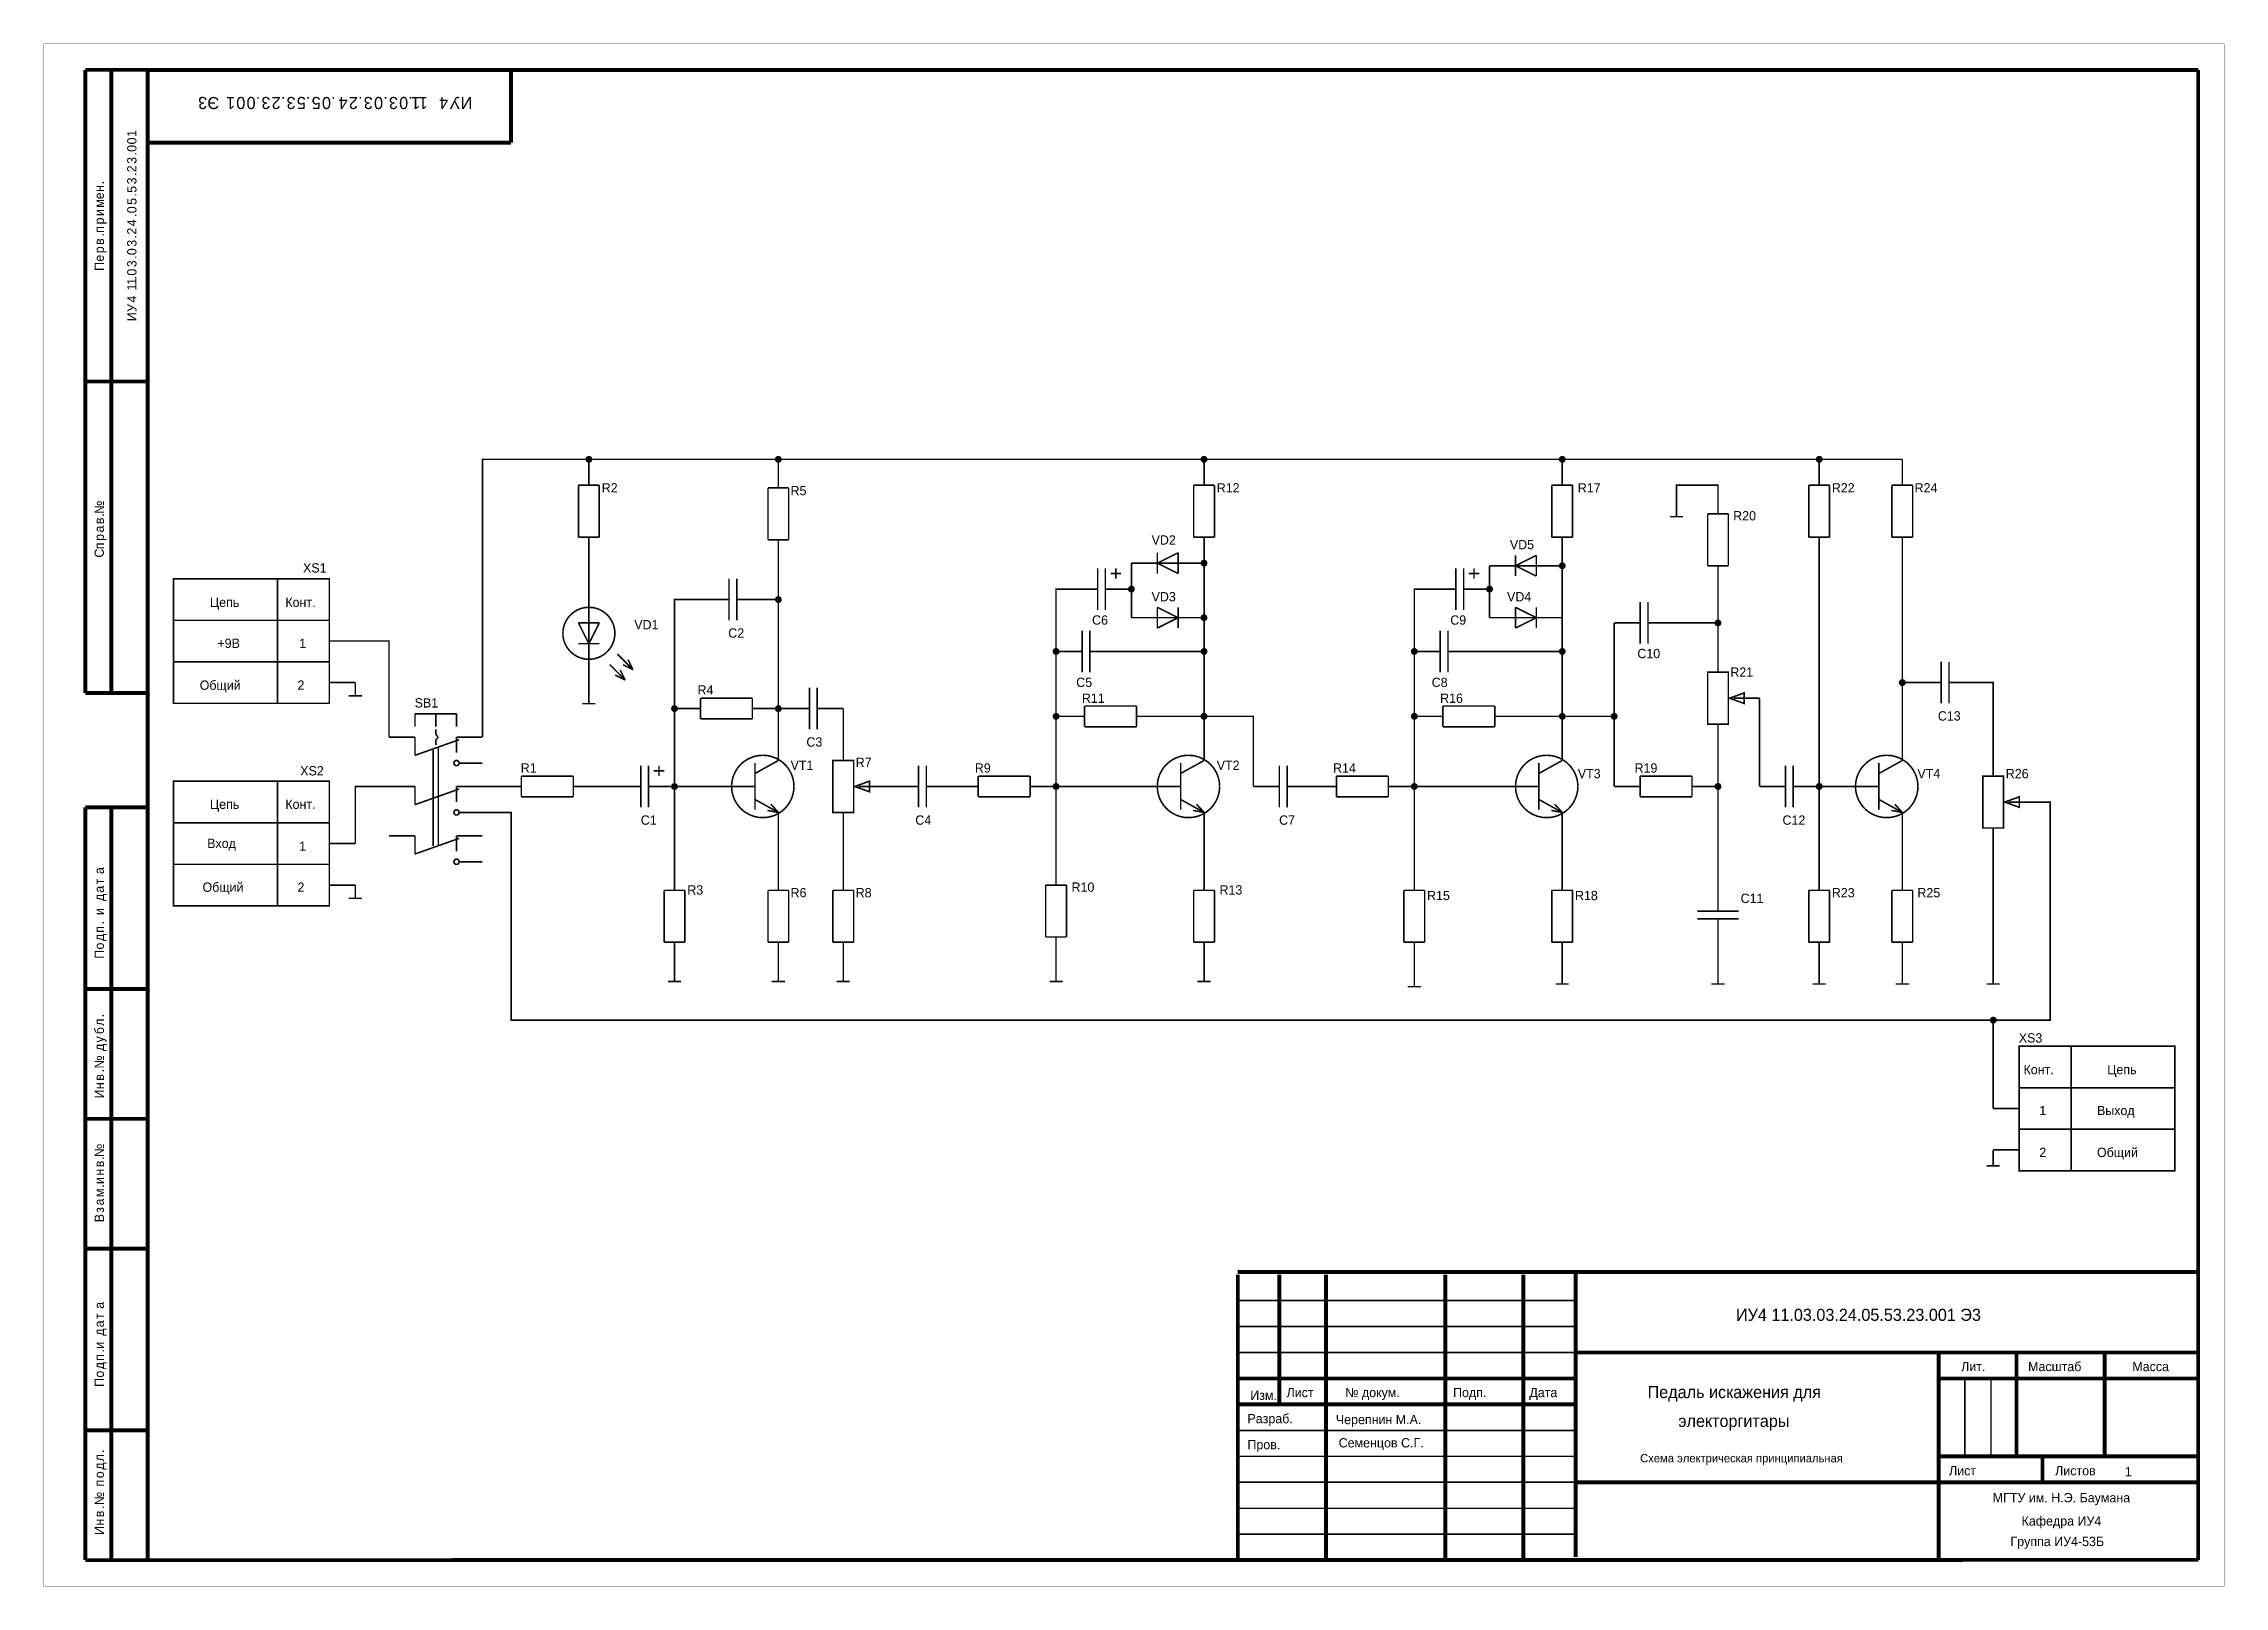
# Model space of a CAD drawing. Header units: inches. Extents: x 0 to 420, y 0 to 297.
import ezdxf

# ---------------------------------------------------------------- set-up
doc = ezdxf.new("R2010")
doc.units = ezdxf.units.IN
doc.layers.add('Sheet', color=255, linetype='Continuous')

msp = doc.modelspace()

# ---------------------------------------------------------------- texts
at = {"layer": 'Sheet'}
for s, height, rotation, p in [('3', 2.33, 180, (31.54, 286.78)), ('Э', 2.33, 180, (33.87, 286.78)), ('1', 2.33, 180, (36.91, 286.78)), ('0', 2.33, 180, (38.88, 286.78)), ('0', 2.33, 180, (40.85, 286.78)), ('.', 2.33, 180, (41.75, 286.78)), ('3', 2.33, 180, (43.72, 286.78)), ('2', 2.33, 180, (45.69, 286.78)), ('.', 2.33, 180, (46.59, 286.78)), ('3', 2.33, 180, (48.56, 286.78)), ('5', 2.33, 180, (50.53, 286.78)), ('.', 2.33, 180, (51.42, 286.78)), ('5', 2.33, 180, (53.4, 286.78)), ('0', 2.33, 180, (55.37, 286.78)), ('.', 2.33, 180, (56.26, 286.78)), ('4', 2.33, 180, (58.59, 286.78)), ('2', 2.33, 180, (60.56, 286.78)), ('.', 2.33, 180, (61.46, 286.78)), ('3', 2.33, 180, (63.43, 286.78)), ('0', 2.33, 180, (65.4, 286.78)), ('.', 2.33, 180, (66.3, 286.78)), ('3', 2.33, 180, (68.27, 286.78)), ('0', 2.33, 180, (70.24, 286.78)), ('.', 2.33, 180, (71.13, 286.78)), ('1', 2.33, 180, (72.57, 286.78)), ('1', 2.33, 180, (74, 286.78)), ('4', 2.33, 180, (77.94, 286.78)), ('У', 2.33, 180, (80.27, 286.78)), ('И', 2.33, 180, (82.6, 286.78)), ('0', 1.79, 90, (17.92, 277.64)), ('0', 1.79, 90, (17.92, 276.21)), ('1', 1.79, 90, (17.92, 279.08)), ('3', 1.79, 90, (17.92, 273.88)), ('2', 1.79, 90, (17.92, 272.26)), ('.', 1.79, 90, (17.92, 275.49)), ('н', 1.79, 90, (11.65, 268.5)), ('.', 1.79, 90, (11.65, 269.93)), ('3', 1.79, 90, (17.92, 269.93)), ('5', 1.79, 90, (17.92, 268.32)), ('.', 1.79, 90, (17.92, 271.55)), ('е', 1.79, 90, (11.65, 267.07)), ('м', 1.79, 90, (11.65, 265.45)), ('и', 1.79, 90, (11.65, 263.84)), ('0', 1.79, 90, (17.92, 264.38)), ('5', 1.79, 90, (17.92, 265.99)), ('.', 1.79, 90, (17.92, 267.6)), ('р', 1.79, 90, (11.65, 262.23)), ('п', 1.79, 90, (11.65, 260.61)), ('2', 1.79, 90, (17.92, 260.26)), ('4', 1.79, 90, (17.92, 261.87)), ('.', 1.79, 90, (17.92, 263.66)), ('е', 1.79, 90, (11.65, 255.06)), ('р', 1.79, 90, (11.65, 256.67)), ('в', 1.79, 90, (11.65, 258.28)), ('.', 1.79, 90, (11.65, 259.9)), ('3', 1.79, 90, (17.92, 257.93)), ('0', 1.79, 90, (17.92, 256.31)), ('.', 1.79, 90, (17.92, 259.54)), ('П', 1.79, 90, (11.65, 253.27)), ('3', 1.79, 90, (17.92, 253.98)), ('0', 1.79, 90, (17.92, 252.37)), ('.', 1.79, 90, (17.92, 255.6)), ('.', 1.79, 90, (17.92, 251.65)), ('1', 1.79, 90, (17.92, 250.58)), ('1', 1.79, 90, (17.92, 249.5)), ('4', 1.79, 90, (17.92, 247.17)), ('У', 1.79, 90, (17.92, 245.38)), ('И', 1.79, 90, (17.92, 243.59)), ('№', 1.79, 90, (11.65, 206.48)), ('.', 1.79, 90, (11.65, 205.95)), ('а', 1.79, 90, (11.65, 202.9)), ('р', 1.79, 90, (11.65, 201.29)), ('в', 1.79, 90, (11.65, 204.51)), ('С', 1.79, 90, (11.65, 198.06)), ('п', 1.79, 90, (11.65, 199.67)), ('а', 1.79, 90, (11.65, 137.12)), ('а', 1.79, 90, (11.65, 133.53)), ('т', 1.79, 90, (11.65, 135.15)), ('д', 1.79, 90, (11.65, 131.92)), ('и', 1.79, 90, (11.65, 129.23)), ('п', 1.79, 90, (11.65, 125.83)), ('.', 1.79, 90, (11.65, 127.44)), ('П', 1.79, 90, (11.65, 120.81)), ('о', 1.79, 90, (11.65, 122.6)), ('д', 1.79, 90, (11.65, 124.21)), ('.', 1.79, 90, (11.65, 109.52)), ('б', 1.79, 90, (11.65, 106.29)), ('л', 1.79, 90, (11.65, 107.9)), ('у', 1.79, 90, (11.65, 104.68)), ('№', 1.79, 90, (11.65, 99.66)), ('д', 1.79, 90, (11.65, 103.06)), ('в', 1.79, 90, (11.65, 97.33)), ('н', 1.79, 90, (11.65, 95.71)), ('.', 1.79, 90, (11.65, 98.94)), ('И', 1.79, 90, (11.65, 93.92)), ('№', 1.79, 90, (11.65, 82.63)), ('в', 1.79, 90, (11.65, 80.66)), ('н', 1.79, 90, (11.65, 79.04)), ('.', 1.79, 90, (11.65, 82.09)), ('и', 1.79, 90, (11.65, 77.43)), ('м', 1.79, 90, (11.65, 74.92)), ('.', 1.79, 90, (11.65, 76.71)), ('В', 1.79, 90, (11.65, 70.08)), ('а', 1.79, 90, (11.65, 73.31)), ('з', 1.79, 90, (11.65, 71.88)), ('а', 1.79, 90, (11.65, 53.41)), ('а', 1.79, 90, (11.65, 49.83)), ('т', 1.79, 90, (11.65, 51.44)), ('д', 1.79, 90, (11.65, 48.22)), ('и', 1.79, 90, (11.65, 45.71)), ('п', 1.79, 90, (11.65, 43.38)), ('д', 1.79, 90, (11.65, 41.76)), ('.', 1.79, 90, (11.65, 44.99)), ('П', 1.79, 90, (11.65, 38.36)), ('о', 1.79, 90, (11.65, 40.15)), ('л', 1.79, 90, (11.65, 24.02)), ('.', 1.79, 90, (11.65, 25.63)), ('о', 1.79, 90, (11.65, 20.79)), ('д', 1.79, 90, (11.65, 22.4)), ('№', 1.79, 90, (11.65, 15.59)), ('п', 1.79, 90, (11.65, 19.18)), ('в', 1.79, 90, (11.65, 13.26)), ('н', 1.79, 90, (11.65, 11.65)), ('.', 1.79, 90, (11.65, 14.88)), ('И', 1.79, 90, (11.65, 9.86))]:
    msp.add_text(s, height=height, rotation=rotation, dxfattribs=at).set_placement(p)
for s, height, p in [('R2', 1.792, (107.51, 210.61)), ('R5', 1.792, (143.88, 210.07)), ('R12', 1.792, (225.95, 210.61)), ('R17', 1.792, (295.47, 210.61)), ('R22', 1.792, (344.39, 210.61)), ('R24', 1.792, (360.33, 210.61)), ('R20', 1.792, (325.39, 205.23)), ('VD2', 1.792, (213.4, 200.57)), ('VD5', 1.792, (282.39, 199.67)), ('XS1', 1.792, (49.99, 195.19)), ('Цепь', 1.792, (32.07, 188.56)), ('Конт.', 1.792, (46.59, 188.56)), ('VD3', 1.792, (213.4, 189.64)), ('VD4', 1.792, (281.85, 189.64)), ('VD1', 1.792, (113.78, 184.26)), ('C6', 1.792, (201.94, 185.15)), ('C9', 1.792, (270.92, 185.15)), ('+9В', 1.792, (33.51, 180.67)), ('1', 1.79, (49.27, 180.67)), ('C2', 1.792, (131.88, 182.65)), ('C10', 1.792, (306.94, 178.7)), ('R21', 1.792, (324.85, 175.12)), ('Общий', 1.792, (30.1, 172.61)), ('2', 1.79, (48.92, 172.61)), ('R4', 1.792, (125.96, 171.71)), ('C5', 1.792, (198.89, 173.15)), ('C8', 1.792, (267.34, 173.15)), ('SB1', 1.792, (71.49, 169.2)), ('R11', 1.792, (199.97, 170.1)), ('R16', 1.792, (268.95, 170.1)), ('C13', 1.792, (364.81, 166.69)), ('C3', 1.792, (146.93, 161.67)), ('XS2', 1.792, (49.45, 156.12)), ('R1', 1.792, (91.92, 156.66)), ('VT1', 1.792, (143.88, 157.19)), ('R7', 1.792, (156.42, 157.73)), ('R9', 1.792, (179.36, 156.66)), ('VT2', 1.792, (225.95, 157.19)), ('R14', 1.792, (248.34, 156.66)), ('VT3', 1.792, (295.47, 155.58)), ('R19', 1.792, (306.4, 156.66)), ('VT4', 1.792, (360.87, 155.58)), ('R26', 1.792, (377.89, 155.58)), ('Цепь', 1.792, (32.07, 149.67)), ('Конт.', 1.792, (46.59, 149.67)), ('C1', 1.792, (115.03, 146.62)), ('C4', 1.792, (167.89, 146.62)), ('C7', 1.792, (237.95, 146.62)), ('C12', 1.792, (334.89, 146.62)), ('Вход', 1.792, (31.54, 142.14)), ('1', 1.79, (49.27, 141.6)), ('Общий', 1.792, (30.64, 133.71)), ('2', 1.79, (48.92, 133.71)), ('R3', 1.792, (123.99, 133.18)), ('R6', 1.792, (143.88, 132.64)), ('R8', 1.792, (156.42, 132.64)), ('R10', 1.792, (197.99, 133.71)), ('R13', 1.792, (226.48, 133.18)), ('R23', 1.792, (344.39, 132.64)), ('R25', 1.792, (360.87, 132.64)), ('R15', 1.792, (266.44, 132.1)), ('R18', 1.792, (294.93, 132.1)), ('C11', 1.792, (326.83, 131.56)), ('XS3', 1.792, (380.4, 104.68)), ('Конт.', 1.792, (381.3, 98.58)), ('Цепь', 1.792, (397.42, 98.58)), ('1', 1.79, (384.34, 90.7)), ('Выход', 1.792, (395.45, 90.7)), ('2', 1.79, (384.34, 82.63)), ('Общий', 1.792, (395.45, 82.63)), ('ИУ4 11.03.03.24.05.53.23.001 Э3', 2.3301, (325.93, 51.08)), ('Лит.', 1.792, (369.29, 41.4)), ('Масштаб', 1.792, (382.19, 41.4)), ('Масса', 1.792, (402.26, 41.4)), ('Лист', 1.792, (239.39, 36.39)), ('№ докум.', 1.792, (250.67, 36.39)), ('Подп.', 1.792, (271.46, 36.39)), ('Дата', 1.792, (286.15, 36.39)), ('Педаль искажения для', 2.3301, (308.91, 36.21)), ('Изм.', 1.792, (232.4, 35.85)), ('Разраб.', 1.792, (231.86, 31.37)), ('Черепнин М.А.', 1.7924, (248.88, 31.19)), ('электоргитары', 2.3301, (314.82, 30.65)), ('Пров.', 1.792, (231.86, 26.35)), ('Семенцов С.Г.', 1.7924, (249.42, 26.71)), ('Схема электрическая принципиальная', 1.6132, (307.47, 23.84)), ('Лист', 1.792, (366.96, 21.33)), ('Листов', 1.792, (387.39, 21.33)), ('1', 1.79, (400.83, 21.15)), ('МГТУ им. Н.Э. Баумана', 1.7924, (375.38, 16.13)), ('Кафедра ИУ4', 1.7924, (380.94, 11.65)), ('Группа ИУ4-53Б', 1.7924, (378.79, 7.71))]:
    msp.add_text(s, height=height, dxfattribs=at).set_placement(p)

# ---------------------------------------------------------------- linework, layer by layer
at = {"layer": 'Sheet'}
for points, const_width in [([(0.09, 297), (0.09, 0), (419.93, 0), (419.93, 297), (0.09, 297), (0.09, 297)], 0.0991), ([(0.09, 297), (0.09, 0), (419.93, 0), (419.93, 297), (0.09, 297), (0.09, 297)], 0.0991), ([(25.06, 193.99), (55.05, 193.99), (55.05, 170), (25.06, 170), (25.06, 193.99)], 0.3), ([(320.47, 175.99), (324.46, 175.99), (324.46, 166), (320.47, 166), (320.47, 175.99)], 0.3), ([(324.71, 170.99), (327.5, 169.98), (327.5, 172.01), (324.71, 170.99), (324.71, 170.99)], 0.3), ([(324.71, 170.99), (327.5, 169.98), (327.5, 172.01), (324.71, 170.99), (324.71, 170.99)], 0.0991), ([(152.02, 159), (156.02, 159), (156.02, 148.99), (152.02, 148.99), (152.02, 159)], 0.3), ([(373.46, 155.98), (377.44, 155.98), (377.44, 145.99), (373.46, 145.99), (373.46, 155.98)], 0.3), ([(25.06, 155), (55.05, 155), (55.05, 130.99), (25.06, 130.99), (25.06, 155)], 0.3), ([(156.26, 153.99), (159.06, 152.98), (159.06, 155.01), (156.26, 153.99), (156.26, 153.99)], 0.3), ([(156.26, 153.99), (159.06, 152.98), (159.06, 155.01), (156.26, 153.99), (156.26, 153.99)], 0.0991), ([(377.69, 150.99), (380.49, 149.98), (380.49, 152), (377.69, 150.99), (377.69, 150.99)], 0.3), ([(377.69, 150.99), (380.49, 149.98), (380.49, 152), (377.69, 150.99), (377.69, 150.99)], 0.0991), ([(380.45, 103.98), (410.44, 103.98), (410.44, 79.99), (380.45, 79.99), (380.45, 103.98)], 0.3)]:
    msp.add_lwpolyline(points, close=True, dxfattribs=dict(at, const_width=const_width))
for points, const_width in [([(8.07, 171.99), (8.07, 291.99)], 0.749), ([(8.07, 291.99), (20.07, 291.99)], 0.749), ([(13.07, 291.99), (13.07, 171.99)], 0.749), ([(20.07, 5), (20.07, 291.99)], 0.749), ([(20.07, 291.98), (414.94, 291.98)], 0.749), ([(90.04, 291.99), (90.04, 277.99)], 0.749), ([(414.94, 291.98), (414.94, 5)], 0.749), ([(90.05, 277.99), (20.07, 277.99)], 0.749), ([(20.07, 231.99), (8.07, 231.99)], 0.749), ([(84.55, 163.49), (84.55, 216.99), (105.04, 216.99)], 0.3), ([(104.53, 216.99), (104.53, 217.01), (104.53, 217.05), (104.54, 217.07), (104.54, 217.09), (104.54, 217.12), (104.55, 217.15), (104.56, 217.17), (104.57, 217.19), (104.57, 217.22), (104.59, 217.24), (104.61, 217.26), (104.62, 217.28), (104.63, 217.29), (104.64, 217.32), (104.66, 217.34), (104.68, 217.35), (104.7, 217.37), (104.71, 217.38), (104.73, 217.41), (104.75, 217.42), (104.78, 217.43), (104.8, 217.44), (104.82, 217.45), (104.84, 217.46), (104.87, 217.47), (104.89, 217.48), (104.91, 217.5), (104.94, 217.5), (104.97, 217.5), (104.99, 217.51), (105.02, 217.51), (105.04, 217.51)], 0.3), ([(104.53, 216.99), (104.53, 217.01), (104.53, 217.05), (104.54, 217.07), (104.54, 217.09), (104.54, 217.12), (104.55, 217.15), (104.56, 217.17), (104.57, 217.19), (104.57, 217.22), (104.59, 217.24), (104.61, 217.26), (104.62, 217.28), (104.63, 217.29), (104.64, 217.32), (104.66, 217.34), (104.68, 217.35), (104.7, 217.37), (104.71, 217.38), (104.73, 217.41), (104.75, 217.42), (104.78, 217.43), (104.8, 217.44), (104.82, 217.45), (104.84, 217.46), (104.87, 217.47), (104.89, 217.48), (104.91, 217.5), (104.94, 217.5), (104.97, 217.5), (104.99, 217.51), (105.02, 217.51), (105.04, 217.51)], 0.3), ([(104.53, 216.99), (104.53, 217.01), (104.53, 217.05), (104.54, 217.07), (104.54, 217.09), (104.54, 217.12), (104.55, 217.15), (104.56, 217.17), (104.57, 217.19), (104.57, 217.22), (104.59, 217.24), (104.61, 217.26), (104.62, 217.28), (104.63, 217.29), (104.64, 217.32), (104.66, 217.34), (104.68, 217.35), (104.7, 217.37), (104.71, 217.38), (104.73, 217.41), (104.75, 217.42), (104.78, 217.43), (104.8, 217.44), (104.82, 217.45), (104.84, 217.46), (104.87, 217.47), (104.89, 217.48), (104.91, 217.5), (104.94, 217.5), (104.97, 217.5), (104.99, 217.51), (105.02, 217.51), (105.04, 217.51)], 0.3), ([(104.53, 216.99), (104.53, 217.01), (104.53, 217.05), (104.54, 217.07), (104.54, 217.09), (104.54, 217.12), (104.55, 217.15), (104.56, 217.17), (104.57, 217.19), (104.57, 217.22), (104.59, 217.24), (104.61, 217.26), (104.62, 217.28), (104.63, 217.29), (104.64, 217.32), (104.66, 217.34), (104.68, 217.35), (104.7, 217.37), (104.71, 217.38), (104.73, 217.41), (104.75, 217.42), (104.78, 217.43), (104.8, 217.44), (104.82, 217.45), (104.84, 217.46), (104.87, 217.47), (104.89, 217.48), (104.91, 217.5), (104.94, 217.5), (104.97, 217.5), (104.99, 217.51), (105.02, 217.51), (105.04, 217.51)], 0.3), ([(104.53, 216.99), (104.53, 217.01), (104.53, 217.05), (104.54, 217.07), (104.54, 217.09), (104.54, 217.12), (104.55, 217.15), (104.56, 217.17), (104.57, 217.19), (104.57, 217.22), (104.59, 217.24), (104.61, 217.26), (104.62, 217.28), (104.63, 217.29), (104.64, 217.32), (104.66, 217.34), (104.68, 217.35), (104.7, 217.37), (104.71, 217.38), (104.73, 217.41), (104.75, 217.42), (104.78, 217.43), (104.8, 217.44), (104.82, 217.45), (104.84, 217.46), (104.87, 217.47), (104.89, 217.48), (104.91, 217.5), (104.94, 217.5), (104.97, 217.5), (104.99, 217.51), (105.02, 217.51), (105.04, 217.51)], 0.3), ([(104.53, 216.99), (104.53, 217.01), (104.53, 217.05), (104.54, 217.07), (104.54, 217.09), (104.54, 217.12), (104.55, 217.15), (104.56, 217.17), (104.57, 217.19), (104.57, 217.22), (104.59, 217.24), (104.61, 217.26), (104.62, 217.28), (104.63, 217.29), (104.64, 217.32), (104.66, 217.34), (104.68, 217.35), (104.7, 217.37), (104.71, 217.38), (104.73, 217.41), (104.75, 217.42), (104.78, 217.43), (104.8, 217.44), (104.82, 217.45), (104.84, 217.46), (104.87, 217.47), (104.89, 217.48), (104.91, 217.5), (104.94, 217.5), (104.97, 217.5), (104.99, 217.51), (105.02, 217.51), (105.04, 217.51)], 0.3), ([(104.53, 216.99), (104.53, 217.01), (104.53, 217.05), (104.54, 217.07), (104.54, 217.09), (104.54, 217.12), (104.55, 217.15), (104.56, 217.17), (104.57, 217.19), (104.57, 217.22), (104.59, 217.24), (104.61, 217.26), (104.62, 217.28), (104.63, 217.29), (104.64, 217.32), (104.66, 217.34), (104.68, 217.35), (104.7, 217.37), (104.71, 217.38), (104.73, 217.41), (104.75, 217.42), (104.78, 217.43), (104.8, 217.44), (104.82, 217.45), (104.84, 217.46), (104.87, 217.47), (104.89, 217.48), (104.91, 217.5), (104.94, 217.5), (104.97, 217.5), (104.99, 217.51), (105.02, 217.51), (105.04, 217.51)], 0.3), ([(105.04, 216.49), (105.02, 216.49), (104.99, 216.49), (104.97, 216.5), (104.94, 216.5), (104.91, 216.5), (104.89, 216.51), (104.87, 216.52), (104.84, 216.53), (104.82, 216.53), (104.8, 216.54), (104.78, 216.56), (104.75, 216.58), (104.73, 216.59), (104.71, 216.6), (104.7, 216.62), (104.68, 216.63), (104.66, 216.66), (104.64, 216.67), (104.63, 216.69), (104.62, 216.71), (104.61, 216.73), (104.59, 216.75), (104.57, 216.77), (104.57, 216.79), (104.56, 216.81), (104.55, 216.85), (104.54, 216.87), (104.54, 216.89), (104.54, 216.91), (104.53, 216.94), (104.53, 216.97), (104.53, 216.99)], 0.3), ([(104.53, 216.99), (104.53, 216.99)], 0.3), ([(105.04, 216.49), (105.02, 216.49), (104.99, 216.49), (104.97, 216.5), (104.94, 216.5), (104.91, 216.5), (104.89, 216.51), (104.87, 216.52), (104.84, 216.53), (104.82, 216.53), (104.8, 216.54), (104.78, 216.56), (104.75, 216.58), (104.73, 216.59), (104.71, 216.6), (104.7, 216.62), (104.68, 216.63), (104.66, 216.66), (104.64, 216.67), (104.63, 216.69), (104.62, 216.71), (104.61, 216.73), (104.59, 216.75), (104.57, 216.77), (104.57, 216.79), (104.56, 216.81), (104.55, 216.85), (104.54, 216.87), (104.54, 216.89), (104.54, 216.91), (104.53, 216.94), (104.53, 216.97), (104.53, 216.99)], 0.3), ([(104.53, 216.99), (104.53, 216.99)], 0.3), ([(105.04, 216.49), (105.02, 216.49), (104.99, 216.49), (104.97, 216.5), (104.94, 216.5), (104.91, 216.5), (104.89, 216.51), (104.87, 216.52), (104.84, 216.53), (104.82, 216.53), (104.8, 216.54), (104.78, 216.56), (104.75, 216.58), (104.73, 216.59), (104.71, 216.6), (104.7, 216.62), (104.68, 216.63), (104.66, 216.66), (104.64, 216.67), (104.63, 216.69), (104.62, 216.71), (104.61, 216.73), (104.59, 216.75), (104.57, 216.77), (104.57, 216.79), (104.56, 216.81), (104.55, 216.85), (104.54, 216.87), (104.54, 216.89), (104.54, 216.91), (104.53, 216.94), (104.53, 216.97), (104.53, 216.99)], 0.3), ([(104.53, 216.99), (104.53, 216.99)], 0.3), ([(105.04, 216.49), (105.02, 216.49), (104.99, 216.49), (104.97, 216.5), (104.94, 216.5), (104.91, 216.5), (104.89, 216.51), (104.87, 216.52), (104.84, 216.53), (104.82, 216.53), (104.8, 216.54), (104.78, 216.56), (104.75, 216.58), (104.73, 216.59), (104.71, 216.6), (104.7, 216.62), (104.68, 216.63), (104.66, 216.66), (104.64, 216.67), (104.63, 216.69), (104.62, 216.71), (104.61, 216.73), (104.59, 216.75), (104.57, 216.77), (104.57, 216.79), (104.56, 216.81), (104.55, 216.85), (104.54, 216.87), (104.54, 216.89), (104.54, 216.91), (104.53, 216.94), (104.53, 216.97), (104.53, 216.99)], 0.3), ([(104.53, 216.99), (104.53, 216.99)], 0.3), ([(105.04, 216.49), (105.02, 216.49), (104.99, 216.49), (104.97, 216.5), (104.94, 216.5), (104.91, 216.5), (104.89, 216.51), (104.87, 216.52), (104.84, 216.53), (104.82, 216.53), (104.8, 216.54), (104.78, 216.56), (104.75, 216.58), (104.73, 216.59), (104.71, 216.6), (104.7, 216.62), (104.68, 216.63), (104.66, 216.66), (104.64, 216.67), (104.63, 216.69), (104.62, 216.71), (104.61, 216.73), (104.59, 216.75), (104.57, 216.77), (104.57, 216.79), (104.56, 216.81), (104.55, 216.85), (104.54, 216.87), (104.54, 216.89), (104.54, 216.91), (104.53, 216.94), (104.53, 216.97), (104.53, 216.99)], 0.3), ([(104.53, 216.99), (104.53, 216.99)], 0.3), ([(105.04, 216.49), (105.02, 216.49), (104.99, 216.49), (104.97, 216.5), (104.94, 216.5), (104.91, 216.5), (104.89, 216.51), (104.87, 216.52), (104.84, 216.53), (104.82, 216.53), (104.8, 216.54), (104.78, 216.56), (104.75, 216.58), (104.73, 216.59), (104.71, 216.6), (104.7, 216.62), (104.68, 216.63), (104.66, 216.66), (104.64, 216.67), (104.63, 216.69), (104.62, 216.71), (104.61, 216.73), (104.59, 216.75), (104.57, 216.77), (104.57, 216.79), (104.56, 216.81), (104.55, 216.85), (104.54, 216.87), (104.54, 216.89), (104.54, 216.91), (104.53, 216.94), (104.53, 216.97), (104.53, 216.99)], 0.3), ([(104.53, 216.99), (104.53, 216.99)], 0.3), ([(105.04, 216.49), (105.02, 216.49), (104.99, 216.49), (104.97, 216.5), (104.94, 216.5), (104.91, 216.5), (104.89, 216.51), (104.87, 216.52), (104.84, 216.53), (104.82, 216.53), (104.8, 216.54), (104.78, 216.56), (104.75, 216.58), (104.73, 216.59), (104.71, 216.6), (104.7, 216.62), (104.68, 216.63), (104.66, 216.66), (104.64, 216.67), (104.63, 216.69), (104.62, 216.71), (104.61, 216.73), (104.59, 216.75), (104.57, 216.77), (104.57, 216.79), (104.56, 216.81), (104.55, 216.85), (104.54, 216.87), (104.54, 216.89), (104.54, 216.91), (104.53, 216.94), (104.53, 216.97), (104.53, 216.99)], 0.3), ([(104.53, 216.99), (104.53, 216.99)], 0.3), ([(104.53, 216.99), (104.53, 217.01), (104.53, 217.05), (104.54, 217.07), (104.54, 217.09), (104.54, 217.12), (104.55, 217.15), (104.56, 217.17), (104.57, 217.19), (104.57, 217.22), (104.59, 217.24), (104.61, 217.26), (104.62, 217.28), (104.63, 217.29), (104.64, 217.32), (104.66, 217.34), (104.68, 217.35), (104.7, 217.37), (104.71, 217.38), (104.73, 217.41), (104.75, 217.42), (104.78, 217.43), (104.8, 217.44), (104.82, 217.45), (104.84, 217.46), (104.87, 217.47), (104.89, 217.48), (104.91, 217.5), (104.94, 217.5), (104.97, 217.5), (104.99, 217.51), (105.02, 217.51), (105.04, 217.51)], 0.0991), ([(104.53, 216.99), (104.53, 217.01), (104.53, 217.05), (104.54, 217.07), (104.54, 217.09), (104.54, 217.12), (104.55, 217.15), (104.56, 217.17), (104.57, 217.19), (104.57, 217.22), (104.59, 217.24), (104.61, 217.26), (104.62, 217.28), (104.63, 217.29), (104.64, 217.32), (104.66, 217.34), (104.68, 217.35), (104.7, 217.37), (104.71, 217.38), (104.73, 217.41), (104.75, 217.42), (104.78, 217.43), (104.8, 217.44), (104.82, 217.45), (104.84, 217.46), (104.87, 217.47), (104.89, 217.48), (104.91, 217.5), (104.94, 217.5), (104.97, 217.5), (104.99, 217.51), (105.02, 217.51), (105.04, 217.51)], 0.0991), ([(104.53, 216.99), (104.53, 217.01), (104.53, 217.05), (104.54, 217.07), (104.54, 217.09), (104.54, 217.12), (104.55, 217.15), (104.56, 217.17), (104.57, 217.19), (104.57, 217.22), (104.59, 217.24), (104.61, 217.26), (104.62, 217.28), (104.63, 217.29), (104.64, 217.32), (104.66, 217.34), (104.68, 217.35), (104.7, 217.37), (104.71, 217.38), (104.73, 217.41), (104.75, 217.42), (104.78, 217.43), (104.8, 217.44), (104.82, 217.45), (104.84, 217.46), (104.87, 217.47), (104.89, 217.48), (104.91, 217.5), (104.94, 217.5), (104.97, 217.5), (104.99, 217.51), (105.02, 217.51), (105.04, 217.51)], 0.0991), ([(104.53, 216.99), (104.53, 217.01), (104.53, 217.05), (104.54, 217.07), (104.54, 217.09), (104.54, 217.12), (104.55, 217.15), (104.56, 217.17), (104.57, 217.19), (104.57, 217.22), (104.59, 217.24), (104.61, 217.26), (104.62, 217.28), (104.63, 217.29), (104.64, 217.32), (104.66, 217.34), (104.68, 217.35), (104.7, 217.37), (104.71, 217.38), (104.73, 217.41), (104.75, 217.42), (104.78, 217.43), (104.8, 217.44), (104.82, 217.45), (104.84, 217.46), (104.87, 217.47), (104.89, 217.48), (104.91, 217.5), (104.94, 217.5), (104.97, 217.5), (104.99, 217.51), (105.02, 217.51), (105.04, 217.51)], 0.0991), ([(104.53, 216.99), (104.53, 217.01), (104.53, 217.05), (104.54, 217.07), (104.54, 217.09), (104.54, 217.12), (104.55, 217.15), (104.56, 217.17), (104.57, 217.19), (104.57, 217.22), (104.59, 217.24), (104.61, 217.26), (104.62, 217.28), (104.63, 217.29), (104.64, 217.32), (104.66, 217.34), (104.68, 217.35), (104.7, 217.37), (104.71, 217.38), (104.73, 217.41), (104.75, 217.42), (104.78, 217.43), (104.8, 217.44), (104.82, 217.45), (104.84, 217.46), (104.87, 217.47), (104.89, 217.48), (104.91, 217.5), (104.94, 217.5), (104.97, 217.5), (104.99, 217.51), (105.02, 217.51), (105.04, 217.51)], 0.0991), ([(104.53, 216.99), (104.53, 217.01), (104.53, 217.05), (104.54, 217.07), (104.54, 217.09), (104.54, 217.12), (104.55, 217.15), (104.56, 217.17), (104.57, 217.19), (104.57, 217.22), (104.59, 217.24), (104.61, 217.26), (104.62, 217.28), (104.63, 217.29), (104.64, 217.32), (104.66, 217.34), (104.68, 217.35), (104.7, 217.37), (104.71, 217.38), (104.73, 217.41), (104.75, 217.42), (104.78, 217.43), (104.8, 217.44), (104.82, 217.45), (104.84, 217.46), (104.87, 217.47), (104.89, 217.48), (104.91, 217.5), (104.94, 217.5), (104.97, 217.5), (104.99, 217.51), (105.02, 217.51), (105.04, 217.51)], 0.0991), ([(104.53, 216.99), (104.53, 217.01), (104.53, 217.05), (104.54, 217.07), (104.54, 217.09), (104.54, 217.12), (104.55, 217.15), (104.56, 217.17), (104.57, 217.19), (104.57, 217.22), (104.59, 217.24), (104.61, 217.26), (104.62, 217.28), (104.63, 217.29), (104.64, 217.32), (104.66, 217.34), (104.68, 217.35), (104.7, 217.37), (104.71, 217.38), (104.73, 217.41), (104.75, 217.42), (104.78, 217.43), (104.8, 217.44), (104.82, 217.45), (104.84, 217.46), (104.87, 217.47), (104.89, 217.48), (104.91, 217.5), (104.94, 217.5), (104.97, 217.5), (104.99, 217.51), (105.02, 217.51), (105.04, 217.51)], 0.0991), ([(105.04, 216.49), (105.02, 216.49), (104.99, 216.49), (104.97, 216.5), (104.94, 216.5), (104.91, 216.5), (104.89, 216.51), (104.87, 216.52), (104.84, 216.53), (104.82, 216.53), (104.8, 216.54), (104.78, 216.56), (104.75, 216.58), (104.73, 216.59), (104.71, 216.6), (104.7, 216.62), (104.68, 216.63), (104.66, 216.66), (104.64, 216.67), (104.63, 216.69), (104.62, 216.71), (104.61, 216.73), (104.59, 216.75), (104.57, 216.77), (104.57, 216.79), (104.56, 216.81), (104.55, 216.85), (104.54, 216.87), (104.54, 216.89), (104.54, 216.91), (104.53, 216.94), (104.53, 216.97), (104.53, 216.99)], 0.0991), ([(104.53, 216.99), (104.53, 216.99)], 0.0991), ([(105.04, 216.49), (105.02, 216.49), (104.99, 216.49), (104.97, 216.5), (104.94, 216.5), (104.91, 216.5), (104.89, 216.51), (104.87, 216.52), (104.84, 216.53), (104.82, 216.53), (104.8, 216.54), (104.78, 216.56), (104.75, 216.58), (104.73, 216.59), (104.71, 216.6), (104.7, 216.62), (104.68, 216.63), (104.66, 216.66), (104.64, 216.67), (104.63, 216.69), (104.62, 216.71), (104.61, 216.73), (104.59, 216.75), (104.57, 216.77), (104.57, 216.79), (104.56, 216.81), (104.55, 216.85), (104.54, 216.87), (104.54, 216.89), (104.54, 216.91), (104.53, 216.94), (104.53, 216.97), (104.53, 216.99)], 0.0991), ([(104.53, 216.99), (104.53, 216.99)], 0.0991), ([(105.04, 216.49), (105.02, 216.49), (104.99, 216.49), (104.97, 216.5), (104.94, 216.5), (104.91, 216.5), (104.89, 216.51), (104.87, 216.52), (104.84, 216.53), (104.82, 216.53), (104.8, 216.54), (104.78, 216.56), (104.75, 216.58), (104.73, 216.59), (104.71, 216.6), (104.7, 216.62), (104.68, 216.63), (104.66, 216.66), (104.64, 216.67), (104.63, 216.69), (104.62, 216.71), (104.61, 216.73), (104.59, 216.75), (104.57, 216.77), (104.57, 216.79), (104.56, 216.81), (104.55, 216.85), (104.54, 216.87), (104.54, 216.89), (104.54, 216.91), (104.53, 216.94), (104.53, 216.97), (104.53, 216.99)], 0.0991), ([(104.53, 216.99), (104.53, 216.99)], 0.0991), ([(105.04, 216.49), (105.02, 216.49), (104.99, 216.49), (104.97, 216.5), (104.94, 216.5), (104.91, 216.5), (104.89, 216.51), (104.87, 216.52), (104.84, 216.53), (104.82, 216.53), (104.8, 216.54), (104.78, 216.56), (104.75, 216.58), (104.73, 216.59), (104.71, 216.6), (104.7, 216.62), (104.68, 216.63), (104.66, 216.66), (104.64, 216.67), (104.63, 216.69), (104.62, 216.71), (104.61, 216.73), (104.59, 216.75), (104.57, 216.77), (104.57, 216.79), (104.56, 216.81), (104.55, 216.85), (104.54, 216.87), (104.54, 216.89), (104.54, 216.91), (104.53, 216.94), (104.53, 216.97), (104.53, 216.99)], 0.0991), ([(104.53, 216.99), (104.53, 216.99)], 0.0991), ([(105.04, 216.49), (105.02, 216.49), (104.99, 216.49), (104.97, 216.5), (104.94, 216.5), (104.91, 216.5), (104.89, 216.51), (104.87, 216.52), (104.84, 216.53), (104.82, 216.53), (104.8, 216.54), (104.78, 216.56), (104.75, 216.58), (104.73, 216.59), (104.71, 216.6), (104.7, 216.62), (104.68, 216.63), (104.66, 216.66), (104.64, 216.67), (104.63, 216.69), (104.62, 216.71), (104.61, 216.73), (104.59, 216.75), (104.57, 216.77), (104.57, 216.79), (104.56, 216.81), (104.55, 216.85), (104.54, 216.87), (104.54, 216.89), (104.54, 216.91), (104.53, 216.94), (104.53, 216.97), (104.53, 216.99)], 0.0991), ([(104.53, 216.99), (104.53, 216.99)], 0.0991), ([(105.04, 216.49), (105.02, 216.49), (104.99, 216.49), (104.97, 216.5), (104.94, 216.5), (104.91, 216.5), (104.89, 216.51), (104.87, 216.52), (104.84, 216.53), (104.82, 216.53), (104.8, 216.54), (104.78, 216.56), (104.75, 216.58), (104.73, 216.59), (104.71, 216.6), (104.7, 216.62), (104.68, 216.63), (104.66, 216.66), (104.64, 216.67), (104.63, 216.69), (104.62, 216.71), (104.61, 216.73), (104.59, 216.75), (104.57, 216.77), (104.57, 216.79), (104.56, 216.81), (104.55, 216.85), (104.54, 216.87), (104.54, 216.89), (104.54, 216.91), (104.53, 216.94), (104.53, 216.97), (104.53, 216.99)], 0.0991), ([(104.53, 216.99), (104.53, 216.99)], 0.0991), ([(105.04, 216.49), (105.02, 216.49), (104.99, 216.49), (104.97, 216.5), (104.94, 216.5), (104.91, 216.5), (104.89, 216.51), (104.87, 216.52), (104.84, 216.53), (104.82, 216.53), (104.8, 216.54), (104.78, 216.56), (104.75, 216.58), (104.73, 216.59), (104.71, 216.6), (104.7, 216.62), (104.68, 216.63), (104.66, 216.66), (104.64, 216.67), (104.63, 216.69), (104.62, 216.71), (104.61, 216.73), (104.59, 216.75), (104.57, 216.77), (104.57, 216.79), (104.56, 216.81), (104.55, 216.85), (104.54, 216.87), (104.54, 216.89), (104.54, 216.91), (104.53, 216.94), (104.53, 216.97), (104.53, 216.99)], 0.0991), ([(104.53, 216.99), (104.53, 216.99)], 0.0991), ([(105.04, 217.51), (105.04, 217.51)], 0.3), ([(105.04, 217.51), (105.07, 217.51), (105.1, 217.51), (105.12, 217.5), (105.15, 217.5), (105.17, 217.5), (105.19, 217.48), (105.22, 217.47), (105.25, 217.46), (105.27, 217.45), (105.29, 217.44), (105.3, 217.43), (105.32, 217.42), (105.35, 217.41), (105.37, 217.38), (105.38, 217.37), (105.4, 217.35), (105.41, 217.34), (105.44, 217.32), (105.45, 217.29), (105.46, 217.28), (105.48, 217.26), (105.49, 217.24), (105.5, 217.22), (105.5, 217.19), (105.52, 217.17), (105.53, 217.15), (105.54, 217.12), (105.54, 217.09), (105.54, 217.07), (105.55, 217.05), (105.55, 217.01), (105.55, 216.99)], 0.3), ([(105.04, 217.51), (105.04, 217.51)], 0.3), ([(105.04, 217.51), (105.07, 217.51), (105.1, 217.51), (105.12, 217.5), (105.15, 217.5), (105.17, 217.5), (105.19, 217.48), (105.22, 217.47), (105.25, 217.46), (105.27, 217.45), (105.29, 217.44), (105.3, 217.43), (105.32, 217.42), (105.35, 217.41), (105.37, 217.38), (105.38, 217.37), (105.4, 217.35), (105.41, 217.34), (105.44, 217.32), (105.45, 217.29), (105.46, 217.28), (105.48, 217.26), (105.49, 217.24), (105.5, 217.22), (105.5, 217.19), (105.52, 217.17), (105.53, 217.15), (105.54, 217.12), (105.54, 217.09), (105.54, 217.07), (105.55, 217.05), (105.55, 217.01), (105.55, 216.99)], 0.3), ([(105.04, 217.51), (105.04, 217.51)], 0.3), ([(105.04, 217.51), (105.07, 217.51), (105.1, 217.51), (105.12, 217.5), (105.15, 217.5), (105.17, 217.5), (105.19, 217.48), (105.22, 217.47), (105.25, 217.46), (105.27, 217.45), (105.29, 217.44), (105.3, 217.43), (105.32, 217.42), (105.35, 217.41), (105.37, 217.38), (105.38, 217.37), (105.4, 217.35), (105.41, 217.34), (105.44, 217.32), (105.45, 217.29), (105.46, 217.28), (105.48, 217.26), (105.49, 217.24), (105.5, 217.22), (105.5, 217.19), (105.52, 217.17), (105.53, 217.15), (105.54, 217.12), (105.54, 217.09), (105.54, 217.07), (105.55, 217.05), (105.55, 217.01), (105.55, 216.99)], 0.3), ([(105.04, 217.51), (105.04, 217.51)], 0.3), ([(105.04, 217.51), (105.07, 217.51), (105.1, 217.51), (105.12, 217.5), (105.15, 217.5), (105.17, 217.5), (105.19, 217.48), (105.22, 217.47), (105.25, 217.46), (105.27, 217.45), (105.29, 217.44), (105.3, 217.43), (105.32, 217.42), (105.35, 217.41), (105.37, 217.38), (105.38, 217.37), (105.4, 217.35), (105.41, 217.34), (105.44, 217.32), (105.45, 217.29), (105.46, 217.28), (105.48, 217.26), (105.49, 217.24), (105.5, 217.22), (105.5, 217.19), (105.52, 217.17), (105.53, 217.15), (105.54, 217.12), (105.54, 217.09), (105.54, 217.07), (105.55, 217.05), (105.55, 217.01), (105.55, 216.99)], 0.3), ([(105.04, 217.51), (105.04, 217.51)], 0.3), ([(105.04, 217.51), (105.07, 217.51), (105.1, 217.51), (105.12, 217.5), (105.15, 217.5), (105.17, 217.5), (105.19, 217.48), (105.22, 217.47), (105.25, 217.46), (105.27, 217.45), (105.29, 217.44), (105.3, 217.43), (105.32, 217.42), (105.35, 217.41), (105.37, 217.38), (105.38, 217.37), (105.4, 217.35), (105.41, 217.34), (105.44, 217.32), (105.45, 217.29), (105.46, 217.28), (105.48, 217.26), (105.49, 217.24), (105.5, 217.22), (105.5, 217.19), (105.52, 217.17), (105.53, 217.15), (105.54, 217.12), (105.54, 217.09), (105.54, 217.07), (105.55, 217.05), (105.55, 217.01), (105.55, 216.99)], 0.3), ([(105.04, 217.51), (105.04, 217.51)], 0.3), ([(105.04, 217.51), (105.07, 217.51), (105.1, 217.51), (105.12, 217.5), (105.15, 217.5), (105.17, 217.5), (105.19, 217.48), (105.22, 217.47), (105.25, 217.46), (105.27, 217.45), (105.29, 217.44), (105.3, 217.43), (105.32, 217.42), (105.35, 217.41), (105.37, 217.38), (105.38, 217.37), (105.4, 217.35), (105.41, 217.34), (105.44, 217.32), (105.45, 217.29), (105.46, 217.28), (105.48, 217.26), (105.49, 217.24), (105.5, 217.22), (105.5, 217.19), (105.52, 217.17), (105.53, 217.15), (105.54, 217.12), (105.54, 217.09), (105.54, 217.07), (105.55, 217.05), (105.55, 217.01), (105.55, 216.99)], 0.3), ([(105.04, 217.51), (105.04, 217.51)], 0.3), ([(105.04, 217.51), (105.07, 217.51), (105.1, 217.51), (105.12, 217.5), (105.15, 217.5), (105.17, 217.5), (105.19, 217.48), (105.22, 217.47), (105.25, 217.46), (105.27, 217.45), (105.29, 217.44), (105.3, 217.43), (105.32, 217.42), (105.35, 217.41), (105.37, 217.38), (105.38, 217.37), (105.4, 217.35), (105.41, 217.34), (105.44, 217.32), (105.45, 217.29), (105.46, 217.28), (105.48, 217.26), (105.49, 217.24), (105.5, 217.22), (105.5, 217.19), (105.52, 217.17), (105.53, 217.15), (105.54, 217.12), (105.54, 217.09), (105.54, 217.07), (105.55, 217.05), (105.55, 217.01), (105.55, 216.99)], 0.3), ([(105.55, 216.99), (105.55, 216.97), (105.55, 216.94), (105.54, 216.91), (105.54, 216.89), (105.54, 216.87), (105.53, 216.85), (105.52, 216.81), (105.5, 216.79), (105.5, 216.77), (105.49, 216.75), (105.48, 216.73), (105.46, 216.71), (105.45, 216.69), (105.44, 216.67), (105.41, 216.66), (105.4, 216.63), (105.38, 216.62), (105.37, 216.6), (105.35, 216.59), (105.32, 216.58), (105.3, 216.56), (105.29, 216.54), (105.27, 216.53), (105.25, 216.53), (105.22, 216.52), (105.19, 216.51), (105.17, 216.5), (105.15, 216.5), (105.12, 216.5), (105.1, 216.49), (105.07, 216.49), (105.04, 216.49)], 0.3), ([(105.04, 212), (105.04, 216.99)], 0.3), ([(105.55, 216.99), (105.55, 216.97), (105.55, 216.94), (105.54, 216.91), (105.54, 216.89), (105.54, 216.87), (105.53, 216.85), (105.52, 216.81), (105.5, 216.79), (105.5, 216.77), (105.49, 216.75), (105.48, 216.73), (105.46, 216.71), (105.45, 216.69), (105.44, 216.67), (105.41, 216.66), (105.4, 216.63), (105.38, 216.62), (105.37, 216.6), (105.35, 216.59), (105.32, 216.58), (105.3, 216.56), (105.29, 216.54), (105.27, 216.53), (105.25, 216.53), (105.22, 216.52), (105.19, 216.51), (105.17, 216.5), (105.15, 216.5), (105.12, 216.5), (105.1, 216.49), (105.07, 216.49), (105.04, 216.49)], 0.3), ([(105.55, 216.99), (105.55, 216.97), (105.55, 216.94), (105.54, 216.91), (105.54, 216.89), (105.54, 216.87), (105.53, 216.85), (105.52, 216.81), (105.5, 216.79), (105.5, 216.77), (105.49, 216.75), (105.48, 216.73), (105.46, 216.71), (105.45, 216.69), (105.44, 216.67), (105.41, 216.66), (105.4, 216.63), (105.38, 216.62), (105.37, 216.6), (105.35, 216.59), (105.32, 216.58), (105.3, 216.56), (105.29, 216.54), (105.27, 216.53), (105.25, 216.53), (105.22, 216.52), (105.19, 216.51), (105.17, 216.5), (105.15, 216.5), (105.12, 216.5), (105.1, 216.49), (105.07, 216.49), (105.04, 216.49)], 0.3), ([(105.04, 216.99), (141.53, 216.99), (223.51, 216.99)], 0.3), ([(105.55, 216.99), (105.55, 216.97), (105.55, 216.94), (105.54, 216.91), (105.54, 216.89), (105.54, 216.87), (105.53, 216.85), (105.52, 216.81), (105.5, 216.79), (105.5, 216.77), (105.49, 216.75), (105.48, 216.73), (105.46, 216.71), (105.45, 216.69), (105.44, 216.67), (105.41, 216.66), (105.4, 216.63), (105.38, 216.62), (105.37, 216.6), (105.35, 216.59), (105.32, 216.58), (105.3, 216.56), (105.29, 216.54), (105.27, 216.53), (105.25, 216.53), (105.22, 216.52), (105.19, 216.51), (105.17, 216.5), (105.15, 216.5), (105.12, 216.5), (105.1, 216.49), (105.07, 216.49), (105.04, 216.49)], 0.3), ([(105.55, 216.99), (105.55, 216.97), (105.55, 216.94), (105.54, 216.91), (105.54, 216.89), (105.54, 216.87), (105.53, 216.85), (105.52, 216.81), (105.5, 216.79), (105.5, 216.77), (105.49, 216.75), (105.48, 216.73), (105.46, 216.71), (105.45, 216.69), (105.44, 216.67), (105.41, 216.66), (105.4, 216.63), (105.38, 216.62), (105.37, 216.6), (105.35, 216.59), (105.32, 216.58), (105.3, 216.56), (105.29, 216.54), (105.27, 216.53), (105.25, 216.53), (105.22, 216.52), (105.19, 216.51), (105.17, 216.5), (105.15, 216.5), (105.12, 216.5), (105.1, 216.49), (105.07, 216.49), (105.04, 216.49)], 0.3), ([(105.55, 216.99), (105.55, 216.97), (105.55, 216.94), (105.54, 216.91), (105.54, 216.89), (105.54, 216.87), (105.53, 216.85), (105.52, 216.81), (105.5, 216.79), (105.5, 216.77), (105.49, 216.75), (105.48, 216.73), (105.46, 216.71), (105.45, 216.69), (105.44, 216.67), (105.41, 216.66), (105.4, 216.63), (105.38, 216.62), (105.37, 216.6), (105.35, 216.59), (105.32, 216.58), (105.3, 216.56), (105.29, 216.54), (105.27, 216.53), (105.25, 216.53), (105.22, 216.52), (105.19, 216.51), (105.17, 216.5), (105.15, 216.5), (105.12, 216.5), (105.1, 216.49), (105.07, 216.49), (105.04, 216.49)], 0.3), ([(105.55, 216.99), (105.55, 216.97), (105.55, 216.94), (105.54, 216.91), (105.54, 216.89), (105.54, 216.87), (105.53, 216.85), (105.52, 216.81), (105.5, 216.79), (105.5, 216.77), (105.49, 216.75), (105.48, 216.73), (105.46, 216.71), (105.45, 216.69), (105.44, 216.67), (105.41, 216.66), (105.4, 216.63), (105.38, 216.62), (105.37, 216.6), (105.35, 216.59), (105.32, 216.58), (105.3, 216.56), (105.29, 216.54), (105.27, 216.53), (105.25, 216.53), (105.22, 216.52), (105.19, 216.51), (105.17, 216.5), (105.15, 216.5), (105.12, 216.5), (105.1, 216.49), (105.07, 216.49), (105.04, 216.49)], 0.3), ([(105.04, 217.51), (105.04, 217.51)], 0.0991), ([(105.04, 217.51), (105.07, 217.51), (105.1, 217.51), (105.12, 217.5), (105.15, 217.5), (105.17, 217.5), (105.19, 217.48), (105.22, 217.47), (105.25, 217.46), (105.27, 217.45), (105.29, 217.44), (105.3, 217.43), (105.32, 217.42), (105.35, 217.41), (105.37, 217.38), (105.38, 217.37), (105.4, 217.35), (105.41, 217.34), (105.44, 217.32), (105.45, 217.29), (105.46, 217.28), (105.48, 217.26), (105.49, 217.24), (105.5, 217.22), (105.5, 217.19), (105.52, 217.17), (105.53, 217.15), (105.54, 217.12), (105.54, 217.09), (105.54, 217.07), (105.55, 217.05), (105.55, 217.01), (105.55, 216.99)], 0.0991), ([(105.04, 217.51), (105.04, 217.51)], 0.0991), ([(105.04, 217.51), (105.07, 217.51), (105.1, 217.51), (105.12, 217.5), (105.15, 217.5), (105.17, 217.5), (105.19, 217.48), (105.22, 217.47), (105.25, 217.46), (105.27, 217.45), (105.29, 217.44), (105.3, 217.43), (105.32, 217.42), (105.35, 217.41), (105.37, 217.38), (105.38, 217.37), (105.4, 217.35), (105.41, 217.34), (105.44, 217.32), (105.45, 217.29), (105.46, 217.28), (105.48, 217.26), (105.49, 217.24), (105.5, 217.22), (105.5, 217.19), (105.52, 217.17), (105.53, 217.15), (105.54, 217.12), (105.54, 217.09), (105.54, 217.07), (105.55, 217.05), (105.55, 217.01), (105.55, 216.99)], 0.0991), ([(105.04, 217.51), (105.04, 217.51)], 0.0991), ([(105.04, 217.51), (105.07, 217.51), (105.1, 217.51), (105.12, 217.5), (105.15, 217.5), (105.17, 217.5), (105.19, 217.48), (105.22, 217.47), (105.25, 217.46), (105.27, 217.45), (105.29, 217.44), (105.3, 217.43), (105.32, 217.42), (105.35, 217.41), (105.37, 217.38), (105.38, 217.37), (105.4, 217.35), (105.41, 217.34), (105.44, 217.32), (105.45, 217.29), (105.46, 217.28), (105.48, 217.26), (105.49, 217.24), (105.5, 217.22), (105.5, 217.19), (105.52, 217.17), (105.53, 217.15), (105.54, 217.12), (105.54, 217.09), (105.54, 217.07), (105.55, 217.05), (105.55, 217.01), (105.55, 216.99)], 0.0991), ([(105.04, 217.51), (105.04, 217.51)], 0.0991), ([(105.04, 217.51), (105.07, 217.51), (105.1, 217.51), (105.12, 217.5), (105.15, 217.5), (105.17, 217.5), (105.19, 217.48), (105.22, 217.47), (105.25, 217.46), (105.27, 217.45), (105.29, 217.44), (105.3, 217.43), (105.32, 217.42), (105.35, 217.41), (105.37, 217.38), (105.38, 217.37), (105.4, 217.35), (105.41, 217.34), (105.44, 217.32), (105.45, 217.29), (105.46, 217.28), (105.48, 217.26), (105.49, 217.24), (105.5, 217.22), (105.5, 217.19), (105.52, 217.17), (105.53, 217.15), (105.54, 217.12), (105.54, 217.09), (105.54, 217.07), (105.55, 217.05), (105.55, 217.01), (105.55, 216.99)], 0.0991), ([(105.04, 217.51), (105.04, 217.51)], 0.0991), ([(105.04, 217.51), (105.07, 217.51), (105.1, 217.51), (105.12, 217.5), (105.15, 217.5), (105.17, 217.5), (105.19, 217.48), (105.22, 217.47), (105.25, 217.46), (105.27, 217.45), (105.29, 217.44), (105.3, 217.43), (105.32, 217.42), (105.35, 217.41), (105.37, 217.38), (105.38, 217.37), (105.4, 217.35), (105.41, 217.34), (105.44, 217.32), (105.45, 217.29), (105.46, 217.28), (105.48, 217.26), (105.49, 217.24), (105.5, 217.22), (105.5, 217.19), (105.52, 217.17), (105.53, 217.15), (105.54, 217.12), (105.54, 217.09), (105.54, 217.07), (105.55, 217.05), (105.55, 217.01), (105.55, 216.99)], 0.0991), ([(105.04, 217.51), (105.04, 217.51)], 0.0991), ([(105.04, 217.51), (105.07, 217.51), (105.1, 217.51), (105.12, 217.5), (105.15, 217.5), (105.17, 217.5), (105.19, 217.48), (105.22, 217.47), (105.25, 217.46), (105.27, 217.45), (105.29, 217.44), (105.3, 217.43), (105.32, 217.42), (105.35, 217.41), (105.37, 217.38), (105.38, 217.37), (105.4, 217.35), (105.41, 217.34), (105.44, 217.32), (105.45, 217.29), (105.46, 217.28), (105.48, 217.26), (105.49, 217.24), (105.5, 217.22), (105.5, 217.19), (105.52, 217.17), (105.53, 217.15), (105.54, 217.12), (105.54, 217.09), (105.54, 217.07), (105.55, 217.05), (105.55, 217.01), (105.55, 216.99)], 0.0991), ([(105.04, 217.51), (105.04, 217.51)], 0.0991), ([(105.04, 217.51), (105.07, 217.51), (105.1, 217.51), (105.12, 217.5), (105.15, 217.5), (105.17, 217.5), (105.19, 217.48), (105.22, 217.47), (105.25, 217.46), (105.27, 217.45), (105.29, 217.44), (105.3, 217.43), (105.32, 217.42), (105.35, 217.41), (105.37, 217.38), (105.38, 217.37), (105.4, 217.35), (105.41, 217.34), (105.44, 217.32), (105.45, 217.29), (105.46, 217.28), (105.48, 217.26), (105.49, 217.24), (105.5, 217.22), (105.5, 217.19), (105.52, 217.17), (105.53, 217.15), (105.54, 217.12), (105.54, 217.09), (105.54, 217.07), (105.55, 217.05), (105.55, 217.01), (105.55, 216.99)], 0.0991), ([(105.55, 216.99), (105.55, 216.97), (105.55, 216.94), (105.54, 216.91), (105.54, 216.89), (105.54, 216.87), (105.53, 216.85), (105.52, 216.81), (105.5, 216.79), (105.5, 216.77), (105.49, 216.75), (105.48, 216.73), (105.46, 216.71), (105.45, 216.69), (105.44, 216.67), (105.41, 216.66), (105.4, 216.63), (105.38, 216.62), (105.37, 216.6), (105.35, 216.59), (105.32, 216.58), (105.3, 216.56), (105.29, 216.54), (105.27, 216.53), (105.25, 216.53), (105.22, 216.52), (105.19, 216.51), (105.17, 216.5), (105.15, 216.5), (105.12, 216.5), (105.1, 216.49), (105.07, 216.49), (105.04, 216.49)], 0.0991), ([(105.55, 216.99), (105.55, 216.97), (105.55, 216.94), (105.54, 216.91), (105.54, 216.89), (105.54, 216.87), (105.53, 216.85), (105.52, 216.81), (105.5, 216.79), (105.5, 216.77), (105.49, 216.75), (105.48, 216.73), (105.46, 216.71), (105.45, 216.69), (105.44, 216.67), (105.41, 216.66), (105.4, 216.63), (105.38, 216.62), (105.37, 216.6), (105.35, 216.59), (105.32, 216.58), (105.3, 216.56), (105.29, 216.54), (105.27, 216.53), (105.25, 216.53), (105.22, 216.52), (105.19, 216.51), (105.17, 216.5), (105.15, 216.5), (105.12, 216.5), (105.1, 216.49), (105.07, 216.49), (105.04, 216.49)], 0.0991), ([(105.55, 216.99), (105.55, 216.97), (105.55, 216.94), (105.54, 216.91), (105.54, 216.89), (105.54, 216.87), (105.53, 216.85), (105.52, 216.81), (105.5, 216.79), (105.5, 216.77), (105.49, 216.75), (105.48, 216.73), (105.46, 216.71), (105.45, 216.69), (105.44, 216.67), (105.41, 216.66), (105.4, 216.63), (105.38, 216.62), (105.37, 216.6), (105.35, 216.59), (105.32, 216.58), (105.3, 216.56), (105.29, 216.54), (105.27, 216.53), (105.25, 216.53), (105.22, 216.52), (105.19, 216.51), (105.17, 216.5), (105.15, 216.5), (105.12, 216.5), (105.1, 216.49), (105.07, 216.49), (105.04, 216.49)], 0.0991), ([(105.55, 216.99), (105.55, 216.97), (105.55, 216.94), (105.54, 216.91), (105.54, 216.89), (105.54, 216.87), (105.53, 216.85), (105.52, 216.81), (105.5, 216.79), (105.5, 216.77), (105.49, 216.75), (105.48, 216.73), (105.46, 216.71), (105.45, 216.69), (105.44, 216.67), (105.41, 216.66), (105.4, 216.63), (105.38, 216.62), (105.37, 216.6), (105.35, 216.59), (105.32, 216.58), (105.3, 216.56), (105.29, 216.54), (105.27, 216.53), (105.25, 216.53), (105.22, 216.52), (105.19, 216.51), (105.17, 216.5), (105.15, 216.5), (105.12, 216.5), (105.1, 216.49), (105.07, 216.49), (105.04, 216.49)], 0.0991), ([(105.55, 216.99), (105.55, 216.97), (105.55, 216.94), (105.54, 216.91), (105.54, 216.89), (105.54, 216.87), (105.53, 216.85), (105.52, 216.81), (105.5, 216.79), (105.5, 216.77), (105.49, 216.75), (105.48, 216.73), (105.46, 216.71), (105.45, 216.69), (105.44, 216.67), (105.41, 216.66), (105.4, 216.63), (105.38, 216.62), (105.37, 216.6), (105.35, 216.59), (105.32, 216.58), (105.3, 216.56), (105.29, 216.54), (105.27, 216.53), (105.25, 216.53), (105.22, 216.52), (105.19, 216.51), (105.17, 216.5), (105.15, 216.5), (105.12, 216.5), (105.1, 216.49), (105.07, 216.49), (105.04, 216.49)], 0.0991), ([(105.55, 216.99), (105.55, 216.97), (105.55, 216.94), (105.54, 216.91), (105.54, 216.89), (105.54, 216.87), (105.53, 216.85), (105.52, 216.81), (105.5, 216.79), (105.5, 216.77), (105.49, 216.75), (105.48, 216.73), (105.46, 216.71), (105.45, 216.69), (105.44, 216.67), (105.41, 216.66), (105.4, 216.63), (105.38, 216.62), (105.37, 216.6), (105.35, 216.59), (105.32, 216.58), (105.3, 216.56), (105.29, 216.54), (105.27, 216.53), (105.25, 216.53), (105.22, 216.52), (105.19, 216.51), (105.17, 216.5), (105.15, 216.5), (105.12, 216.5), (105.1, 216.49), (105.07, 216.49), (105.04, 216.49)], 0.0991), ([(105.55, 216.99), (105.55, 216.97), (105.55, 216.94), (105.54, 216.91), (105.54, 216.89), (105.54, 216.87), (105.53, 216.85), (105.52, 216.81), (105.5, 216.79), (105.5, 216.77), (105.49, 216.75), (105.48, 216.73), (105.46, 216.71), (105.45, 216.69), (105.44, 216.67), (105.41, 216.66), (105.4, 216.63), (105.38, 216.62), (105.37, 216.6), (105.35, 216.59), (105.32, 216.58), (105.3, 216.56), (105.29, 216.54), (105.27, 216.53), (105.25, 216.53), (105.22, 216.52), (105.19, 216.51), (105.17, 216.5), (105.15, 216.5), (105.12, 216.5), (105.1, 216.49), (105.07, 216.49), (105.04, 216.49)], 0.0991), ([(105.55, 216.99), (105.55, 216.99), (105.55, 216.99), (105.55, 216.99), (105.55, 216.99), (105.55, 216.99), (105.55, 216.99), (105.55, 216.99), (105.55, 216.99), (105.55, 216.99), (105.55, 216.99), (105.55, 216.99), (105.55, 216.99), (105.55, 216.99), (105.55, 216.99), (105.55, 216.99), (105.55, 216.99), (105.55, 216.99), (105.55, 216.99), (105.55, 216.99), (105.55, 216.99), (105.55, 216.99), (105.55, 216.99), (105.55, 216.99), (105.55, 216.99), (105.55, 216.99), (105.55, 216.99), (105.55, 216.99), (105.55, 216.99), (105.55, 216.99), (105.55, 216.99), (105.55, 216.99), (105.55, 216.99)], 0.3), ([(105.55, 216.99), (105.55, 216.99)], 0.3), ([(105.55, 216.99), (105.55, 216.99), (105.55, 216.99), (105.55, 216.99), (105.55, 216.99), (105.55, 216.99), (105.55, 216.99), (105.55, 216.99), (105.55, 216.99), (105.55, 216.99), (105.55, 216.99), (105.55, 216.99), (105.55, 216.99), (105.55, 216.99), (105.55, 216.99), (105.55, 216.99), (105.55, 216.99), (105.55, 216.99), (105.55, 216.99), (105.55, 216.99), (105.55, 216.99), (105.55, 216.99), (105.55, 216.99), (105.55, 216.99), (105.55, 216.99), (105.55, 216.99), (105.55, 216.99), (105.55, 216.99), (105.55, 216.99), (105.55, 216.99), (105.55, 216.99), (105.55, 216.99), (105.55, 216.99)], 0.3), ([(105.55, 216.99), (105.55, 216.99)], 0.3), ([(105.55, 216.99), (105.55, 216.99), (105.55, 216.99), (105.55, 216.99), (105.55, 216.99), (105.55, 216.99), (105.55, 216.99), (105.55, 216.99), (105.55, 216.99), (105.55, 216.99), (105.55, 216.99), (105.55, 216.99), (105.55, 216.99), (105.55, 216.99), (105.55, 216.99), (105.55, 216.99), (105.55, 216.99), (105.55, 216.99), (105.55, 216.99), (105.55, 216.99), (105.55, 216.99), (105.55, 216.99), (105.55, 216.99), (105.55, 216.99), (105.55, 216.99), (105.55, 216.99), (105.55, 216.99), (105.55, 216.99), (105.55, 216.99), (105.55, 216.99), (105.55, 216.99), (105.55, 216.99), (105.55, 216.99)], 0.3), ([(105.55, 216.99), (105.55, 216.99)], 0.3), ([(105.55, 216.99), (105.55, 216.99), (105.55, 216.99), (105.55, 216.99), (105.55, 216.99), (105.55, 216.99), (105.55, 216.99), (105.55, 216.99), (105.55, 216.99), (105.55, 216.99), (105.55, 216.99), (105.55, 216.99), (105.55, 216.99), (105.55, 216.99), (105.55, 216.99), (105.55, 216.99), (105.55, 216.99), (105.55, 216.99), (105.55, 216.99), (105.55, 216.99), (105.55, 216.99), (105.55, 216.99), (105.55, 216.99), (105.55, 216.99), (105.55, 216.99), (105.55, 216.99), (105.55, 216.99), (105.55, 216.99), (105.55, 216.99), (105.55, 216.99), (105.55, 216.99), (105.55, 216.99), (105.55, 216.99)], 0.3), ([(105.55, 216.99), (105.55, 216.99)], 0.3), ([(105.55, 216.99), (105.55, 216.99), (105.55, 216.99), (105.55, 216.99), (105.55, 216.99), (105.55, 216.99), (105.55, 216.99), (105.55, 216.99), (105.55, 216.99), (105.55, 216.99), (105.55, 216.99), (105.55, 216.99), (105.55, 216.99), (105.55, 216.99), (105.55, 216.99), (105.55, 216.99), (105.55, 216.99), (105.55, 216.99), (105.55, 216.99), (105.55, 216.99), (105.55, 216.99), (105.55, 216.99), (105.55, 216.99), (105.55, 216.99), (105.55, 216.99), (105.55, 216.99), (105.55, 216.99), (105.55, 216.99), (105.55, 216.99), (105.55, 216.99), (105.55, 216.99), (105.55, 216.99), (105.55, 216.99)], 0.3), ([(105.55, 216.99), (105.55, 216.99)], 0.3), ([(105.55, 216.99), (105.55, 216.99), (105.55, 216.99), (105.55, 216.99), (105.55, 216.99), (105.55, 216.99), (105.55, 216.99), (105.55, 216.99), (105.55, 216.99), (105.55, 216.99), (105.55, 216.99), (105.55, 216.99), (105.55, 216.99), (105.55, 216.99), (105.55, 216.99), (105.55, 216.99), (105.55, 216.99), (105.55, 216.99), (105.55, 216.99), (105.55, 216.99), (105.55, 216.99), (105.55, 216.99), (105.55, 216.99), (105.55, 216.99), (105.55, 216.99), (105.55, 216.99), (105.55, 216.99), (105.55, 216.99), (105.55, 216.99), (105.55, 216.99), (105.55, 216.99), (105.55, 216.99), (105.55, 216.99)], 0.3), ([(105.55, 216.99), (105.55, 216.99)], 0.3), ([(105.55, 216.99), (105.55, 216.99), (105.55, 216.99), (105.55, 216.99), (105.55, 216.99), (105.55, 216.99), (105.55, 216.99), (105.55, 216.99), (105.55, 216.99), (105.55, 216.99), (105.55, 216.99), (105.55, 216.99), (105.55, 216.99), (105.55, 216.99), (105.55, 216.99), (105.55, 216.99), (105.55, 216.99), (105.55, 216.99), (105.55, 216.99), (105.55, 216.99), (105.55, 216.99), (105.55, 216.99), (105.55, 216.99), (105.55, 216.99), (105.55, 216.99), (105.55, 216.99), (105.55, 216.99), (105.55, 216.99), (105.55, 216.99), (105.55, 216.99), (105.55, 216.99), (105.55, 216.99), (105.55, 216.99)], 0.3), ([(105.55, 216.99), (105.55, 216.99)], 0.3), ([(105.55, 216.99), (105.55, 216.99), (105.55, 216.99), (105.55, 216.99), (105.55, 216.99), (105.55, 216.99), (105.55, 216.99), (105.55, 216.99), (105.55, 216.99), (105.55, 216.99), (105.55, 216.99), (105.55, 216.99), (105.55, 216.99), (105.55, 216.99), (105.55, 216.99), (105.55, 216.99), (105.55, 216.99), (105.55, 216.99), (105.55, 216.99), (105.55, 216.99), (105.55, 216.99), (105.55, 216.99), (105.55, 216.99), (105.55, 216.99), (105.55, 216.99), (105.55, 216.99), (105.55, 216.99), (105.55, 216.99), (105.55, 216.99), (105.55, 216.99), (105.55, 216.99), (105.55, 216.99), (105.55, 216.99)], 0.0991), ([(105.55, 216.99), (105.55, 216.99)], 0.0991), ([(105.55, 216.99), (105.55, 216.99), (105.55, 216.99), (105.55, 216.99), (105.55, 216.99), (105.55, 216.99), (105.55, 216.99), (105.55, 216.99), (105.55, 216.99), (105.55, 216.99), (105.55, 216.99), (105.55, 216.99), (105.55, 216.99), (105.55, 216.99), (105.55, 216.99), (105.55, 216.99), (105.55, 216.99), (105.55, 216.99), (105.55, 216.99), (105.55, 216.99), (105.55, 216.99), (105.55, 216.99), (105.55, 216.99), (105.55, 216.99), (105.55, 216.99), (105.55, 216.99), (105.55, 216.99), (105.55, 216.99), (105.55, 216.99), (105.55, 216.99), (105.55, 216.99), (105.55, 216.99), (105.55, 216.99)], 0.0991), ([(105.55, 216.99), (105.55, 216.99)], 0.0991), ([(105.55, 216.99), (105.55, 216.99), (105.55, 216.99), (105.55, 216.99), (105.55, 216.99), (105.55, 216.99), (105.55, 216.99), (105.55, 216.99), (105.55, 216.99), (105.55, 216.99), (105.55, 216.99), (105.55, 216.99), (105.55, 216.99), (105.55, 216.99), (105.55, 216.99), (105.55, 216.99), (105.55, 216.99), (105.55, 216.99), (105.55, 216.99), (105.55, 216.99), (105.55, 216.99), (105.55, 216.99), (105.55, 216.99), (105.55, 216.99), (105.55, 216.99), (105.55, 216.99), (105.55, 216.99), (105.55, 216.99), (105.55, 216.99), (105.55, 216.99), (105.55, 216.99), (105.55, 216.99), (105.55, 216.99)], 0.0991), ([(105.55, 216.99), (105.55, 216.99)], 0.0991), ([(105.55, 216.99), (105.55, 216.99), (105.55, 216.99), (105.55, 216.99), (105.55, 216.99), (105.55, 216.99), (105.55, 216.99), (105.55, 216.99), (105.55, 216.99), (105.55, 216.99), (105.55, 216.99), (105.55, 216.99), (105.55, 216.99), (105.55, 216.99), (105.55, 216.99), (105.55, 216.99), (105.55, 216.99), (105.55, 216.99), (105.55, 216.99), (105.55, 216.99), (105.55, 216.99), (105.55, 216.99), (105.55, 216.99), (105.55, 216.99), (105.55, 216.99), (105.55, 216.99), (105.55, 216.99), (105.55, 216.99), (105.55, 216.99), (105.55, 216.99), (105.55, 216.99), (105.55, 216.99), (105.55, 216.99)], 0.0991), ([(105.55, 216.99), (105.55, 216.99)], 0.0991), ([(105.55, 216.99), (105.55, 216.99), (105.55, 216.99), (105.55, 216.99), (105.55, 216.99), (105.55, 216.99), (105.55, 216.99), (105.55, 216.99), (105.55, 216.99), (105.55, 216.99), (105.55, 216.99), (105.55, 216.99), (105.55, 216.99), (105.55, 216.99), (105.55, 216.99), (105.55, 216.99), (105.55, 216.99), (105.55, 216.99), (105.55, 216.99), (105.55, 216.99), (105.55, 216.99), (105.55, 216.99), (105.55, 216.99), (105.55, 216.99), (105.55, 216.99), (105.55, 216.99), (105.55, 216.99), (105.55, 216.99), (105.55, 216.99), (105.55, 216.99), (105.55, 216.99), (105.55, 216.99), (105.55, 216.99)], 0.0991), ([(105.55, 216.99), (105.55, 216.99)], 0.0991), ([(105.55, 216.99), (105.55, 216.99), (105.55, 216.99), (105.55, 216.99), (105.55, 216.99), (105.55, 216.99), (105.55, 216.99), (105.55, 216.99), (105.55, 216.99), (105.55, 216.99), (105.55, 216.99), (105.55, 216.99), (105.55, 216.99), (105.55, 216.99), (105.55, 216.99), (105.55, 216.99), (105.55, 216.99), (105.55, 216.99), (105.55, 216.99), (105.55, 216.99), (105.55, 216.99), (105.55, 216.99), (105.55, 216.99), (105.55, 216.99), (105.55, 216.99), (105.55, 216.99), (105.55, 216.99), (105.55, 216.99), (105.55, 216.99), (105.55, 216.99), (105.55, 216.99), (105.55, 216.99), (105.55, 216.99)], 0.0991), ([(105.55, 216.99), (105.55, 216.99)], 0.0991), ([(105.55, 216.99), (105.55, 216.99), (105.55, 216.99), (105.55, 216.99), (105.55, 216.99), (105.55, 216.99), (105.55, 216.99), (105.55, 216.99), (105.55, 216.99), (105.55, 216.99), (105.55, 216.99), (105.55, 216.99), (105.55, 216.99), (105.55, 216.99), (105.55, 216.99), (105.55, 216.99), (105.55, 216.99), (105.55, 216.99), (105.55, 216.99), (105.55, 216.99), (105.55, 216.99), (105.55, 216.99), (105.55, 216.99), (105.55, 216.99), (105.55, 216.99), (105.55, 216.99), (105.55, 216.99), (105.55, 216.99), (105.55, 216.99), (105.55, 216.99), (105.55, 216.99), (105.55, 216.99), (105.55, 216.99)], 0.0991), ([(105.55, 216.99), (105.55, 216.99)], 0.0991), ([(141.02, 216.99), (141.02, 217.01), (141.02, 217.05), (141.03, 217.07), (141.03, 217.09), (141.03, 217.12), (141.04, 217.15), (141.05, 217.17), (141.06, 217.19), (141.07, 217.22), (141.08, 217.24), (141.09, 217.26), (141.1, 217.28), (141.12, 217.29), (141.14, 217.32), (141.15, 217.34), (141.17, 217.35), (141.18, 217.37), (141.21, 217.38), (141.23, 217.41), (141.24, 217.42), (141.26, 217.43), (141.28, 217.44), (141.31, 217.45), (141.33, 217.46), (141.35, 217.47), (141.37, 217.48), (141.41, 217.5), (141.43, 217.5), (141.45, 217.5), (141.47, 217.51), (141.51, 217.51), (141.53, 217.51)], 0.3), ([(141.02, 216.99), (141.02, 217.01), (141.02, 217.05), (141.03, 217.07), (141.03, 217.09), (141.03, 217.12), (141.04, 217.15), (141.05, 217.17), (141.06, 217.19), (141.07, 217.22), (141.08, 217.24), (141.09, 217.26), (141.1, 217.28), (141.12, 217.29), (141.14, 217.32), (141.15, 217.34), (141.17, 217.35), (141.18, 217.37), (141.21, 217.38), (141.23, 217.41), (141.24, 217.42), (141.26, 217.43), (141.28, 217.44), (141.31, 217.45), (141.33, 217.46), (141.35, 217.47), (141.37, 217.48), (141.41, 217.5), (141.43, 217.5), (141.45, 217.5), (141.47, 217.51), (141.51, 217.51), (141.53, 217.51)], 0.3), ([(141.02, 216.99), (141.02, 217.01), (141.02, 217.05), (141.03, 217.07), (141.03, 217.09), (141.03, 217.12), (141.04, 217.15), (141.05, 217.17), (141.06, 217.19), (141.07, 217.22), (141.08, 217.24), (141.09, 217.26), (141.1, 217.28), (141.12, 217.29), (141.14, 217.32), (141.15, 217.34), (141.17, 217.35), (141.18, 217.37), (141.21, 217.38), (141.23, 217.41), (141.24, 217.42), (141.26, 217.43), (141.28, 217.44), (141.31, 217.45), (141.33, 217.46), (141.35, 217.47), (141.37, 217.48), (141.41, 217.5), (141.43, 217.5), (141.45, 217.5), (141.47, 217.51), (141.51, 217.51), (141.53, 217.51)], 0.3), ([(141.02, 216.99), (141.02, 217.01), (141.02, 217.05), (141.03, 217.07), (141.03, 217.09), (141.03, 217.12), (141.04, 217.15), (141.05, 217.17), (141.06, 217.19), (141.07, 217.22), (141.08, 217.24), (141.09, 217.26), (141.1, 217.28), (141.12, 217.29), (141.14, 217.32), (141.15, 217.34), (141.17, 217.35), (141.18, 217.37), (141.21, 217.38), (141.23, 217.41), (141.24, 217.42), (141.26, 217.43), (141.28, 217.44), (141.31, 217.45), (141.33, 217.46), (141.35, 217.47), (141.37, 217.48), (141.41, 217.5), (141.43, 217.5), (141.45, 217.5), (141.47, 217.51), (141.51, 217.51), (141.53, 217.51)], 0.3), ([(141.53, 216.49), (141.51, 216.49), (141.47, 216.49), (141.45, 216.5), (141.43, 216.5), (141.41, 216.5), (141.37, 216.51), (141.35, 216.52), (141.33, 216.53), (141.31, 216.53), (141.28, 216.54), (141.26, 216.56), (141.24, 216.58), (141.23, 216.59), (141.21, 216.6), (141.18, 216.62), (141.17, 216.63), (141.15, 216.66), (141.14, 216.67), (141.12, 216.69), (141.1, 216.71), (141.09, 216.73), (141.08, 216.75), (141.07, 216.77), (141.06, 216.79), (141.05, 216.81), (141.04, 216.85), (141.03, 216.87), (141.03, 216.89), (141.03, 216.91), (141.02, 216.94), (141.02, 216.97), (141.02, 216.99)], 0.3), ([(141.02, 216.99), (141.02, 216.99)], 0.3), ([(141.53, 216.49), (141.51, 216.49), (141.47, 216.49), (141.45, 216.5), (141.43, 216.5), (141.41, 216.5), (141.37, 216.51), (141.35, 216.52), (141.33, 216.53), (141.31, 216.53), (141.28, 216.54), (141.26, 216.56), (141.24, 216.58), (141.23, 216.59), (141.21, 216.6), (141.18, 216.62), (141.17, 216.63), (141.15, 216.66), (141.14, 216.67), (141.12, 216.69), (141.1, 216.71), (141.09, 216.73), (141.08, 216.75), (141.07, 216.77), (141.06, 216.79), (141.05, 216.81), (141.04, 216.85), (141.03, 216.87), (141.03, 216.89), (141.03, 216.91), (141.02, 216.94), (141.02, 216.97), (141.02, 216.99)], 0.3), ([(141.02, 216.99), (141.02, 216.99)], 0.3), ([(141.53, 216.49), (141.51, 216.49), (141.47, 216.49), (141.45, 216.5), (141.43, 216.5), (141.41, 216.5), (141.37, 216.51), (141.35, 216.52), (141.33, 216.53), (141.31, 216.53), (141.28, 216.54), (141.26, 216.56), (141.24, 216.58), (141.23, 216.59), (141.21, 216.6), (141.18, 216.62), (141.17, 216.63), (141.15, 216.66), (141.14, 216.67), (141.12, 216.69), (141.1, 216.71), (141.09, 216.73), (141.08, 216.75), (141.07, 216.77), (141.06, 216.79), (141.05, 216.81), (141.04, 216.85), (141.03, 216.87), (141.03, 216.89), (141.03, 216.91), (141.02, 216.94), (141.02, 216.97), (141.02, 216.99)], 0.3), ([(141.02, 216.99), (141.02, 216.99)], 0.3), ([(141.53, 216.49), (141.51, 216.49), (141.47, 216.49), (141.45, 216.5), (141.43, 216.5), (141.41, 216.5), (141.37, 216.51), (141.35, 216.52), (141.33, 216.53), (141.31, 216.53), (141.28, 216.54), (141.26, 216.56), (141.24, 216.58), (141.23, 216.59), (141.21, 216.6), (141.18, 216.62), (141.17, 216.63), (141.15, 216.66), (141.14, 216.67), (141.12, 216.69), (141.1, 216.71), (141.09, 216.73), (141.08, 216.75), (141.07, 216.77), (141.06, 216.79), (141.05, 216.81), (141.04, 216.85), (141.03, 216.87), (141.03, 216.89), (141.03, 216.91), (141.02, 216.94), (141.02, 216.97), (141.02, 216.99)], 0.3), ([(141.02, 216.99), (141.02, 216.99)], 0.3), ([(141.02, 216.99), (141.02, 217.01), (141.02, 217.05), (141.03, 217.07), (141.03, 217.09), (141.03, 217.12), (141.04, 217.15), (141.05, 217.17), (141.06, 217.19), (141.07, 217.22), (141.08, 217.24), (141.09, 217.26), (141.1, 217.28), (141.12, 217.29), (141.14, 217.32), (141.15, 217.34), (141.17, 217.35), (141.18, 217.37), (141.21, 217.38), (141.23, 217.41), (141.24, 217.42), (141.26, 217.43), (141.28, 217.44), (141.31, 217.45), (141.33, 217.46), (141.35, 217.47), (141.37, 217.48), (141.41, 217.5), (141.43, 217.5), (141.45, 217.5), (141.47, 217.51), (141.51, 217.51), (141.53, 217.51)], 0.0991), ([(141.02, 216.99), (141.02, 217.01), (141.02, 217.05), (141.03, 217.07), (141.03, 217.09), (141.03, 217.12), (141.04, 217.15), (141.05, 217.17), (141.06, 217.19), (141.07, 217.22), (141.08, 217.24), (141.09, 217.26), (141.1, 217.28), (141.12, 217.29), (141.14, 217.32), (141.15, 217.34), (141.17, 217.35), (141.18, 217.37), (141.21, 217.38), (141.23, 217.41), (141.24, 217.42), (141.26, 217.43), (141.28, 217.44), (141.31, 217.45), (141.33, 217.46), (141.35, 217.47), (141.37, 217.48), (141.41, 217.5), (141.43, 217.5), (141.45, 217.5), (141.47, 217.51), (141.51, 217.51), (141.53, 217.51)], 0.0991), ([(141.02, 216.99), (141.02, 217.01), (141.02, 217.05), (141.03, 217.07), (141.03, 217.09), (141.03, 217.12), (141.04, 217.15), (141.05, 217.17), (141.06, 217.19), (141.07, 217.22), (141.08, 217.24), (141.09, 217.26), (141.1, 217.28), (141.12, 217.29), (141.14, 217.32), (141.15, 217.34), (141.17, 217.35), (141.18, 217.37), (141.21, 217.38), (141.23, 217.41), (141.24, 217.42), (141.26, 217.43), (141.28, 217.44), (141.31, 217.45), (141.33, 217.46), (141.35, 217.47), (141.37, 217.48), (141.41, 217.5), (141.43, 217.5), (141.45, 217.5), (141.47, 217.51), (141.51, 217.51), (141.53, 217.51)], 0.0991), ([(141.02, 216.99), (141.02, 217.01), (141.02, 217.05), (141.03, 217.07), (141.03, 217.09), (141.03, 217.12), (141.04, 217.15), (141.05, 217.17), (141.06, 217.19), (141.07, 217.22), (141.08, 217.24), (141.09, 217.26), (141.1, 217.28), (141.12, 217.29), (141.14, 217.32), (141.15, 217.34), (141.17, 217.35), (141.18, 217.37), (141.21, 217.38), (141.23, 217.41), (141.24, 217.42), (141.26, 217.43), (141.28, 217.44), (141.31, 217.45), (141.33, 217.46), (141.35, 217.47), (141.37, 217.48), (141.41, 217.5), (141.43, 217.5), (141.45, 217.5), (141.47, 217.51), (141.51, 217.51), (141.53, 217.51)], 0.0991), ([(141.53, 216.49), (141.51, 216.49), (141.47, 216.49), (141.45, 216.5), (141.43, 216.5), (141.41, 216.5), (141.37, 216.51), (141.35, 216.52), (141.33, 216.53), (141.31, 216.53), (141.28, 216.54), (141.26, 216.56), (141.24, 216.58), (141.23, 216.59), (141.21, 216.6), (141.18, 216.62), (141.17, 216.63), (141.15, 216.66), (141.14, 216.67), (141.12, 216.69), (141.1, 216.71), (141.09, 216.73), (141.08, 216.75), (141.07, 216.77), (141.06, 216.79), (141.05, 216.81), (141.04, 216.85), (141.03, 216.87), (141.03, 216.89), (141.03, 216.91), (141.02, 216.94), (141.02, 216.97), (141.02, 216.99)], 0.0991), ([(141.02, 216.99), (141.02, 216.99)], 0.0991), ([(141.53, 216.49), (141.51, 216.49), (141.47, 216.49), (141.45, 216.5), (141.43, 216.5), (141.41, 216.5), (141.37, 216.51), (141.35, 216.52), (141.33, 216.53), (141.31, 216.53), (141.28, 216.54), (141.26, 216.56), (141.24, 216.58), (141.23, 216.59), (141.21, 216.6), (141.18, 216.62), (141.17, 216.63), (141.15, 216.66), (141.14, 216.67), (141.12, 216.69), (141.1, 216.71), (141.09, 216.73), (141.08, 216.75), (141.07, 216.77), (141.06, 216.79), (141.05, 216.81), (141.04, 216.85), (141.03, 216.87), (141.03, 216.89), (141.03, 216.91), (141.02, 216.94), (141.02, 216.97), (141.02, 216.99)], 0.0991), ([(141.02, 216.99), (141.02, 216.99)], 0.0991), ([(141.53, 216.49), (141.51, 216.49), (141.47, 216.49), (141.45, 216.5), (141.43, 216.5), (141.41, 216.5), (141.37, 216.51), (141.35, 216.52), (141.33, 216.53), (141.31, 216.53), (141.28, 216.54), (141.26, 216.56), (141.24, 216.58), (141.23, 216.59), (141.21, 216.6), (141.18, 216.62), (141.17, 216.63), (141.15, 216.66), (141.14, 216.67), (141.12, 216.69), (141.1, 216.71), (141.09, 216.73), (141.08, 216.75), (141.07, 216.77), (141.06, 216.79), (141.05, 216.81), (141.04, 216.85), (141.03, 216.87), (141.03, 216.89), (141.03, 216.91), (141.02, 216.94), (141.02, 216.97), (141.02, 216.99)], 0.0991), ([(141.02, 216.99), (141.02, 216.99)], 0.0991), ([(141.53, 216.49), (141.51, 216.49), (141.47, 216.49), (141.45, 216.5), (141.43, 216.5), (141.41, 216.5), (141.37, 216.51), (141.35, 216.52), (141.33, 216.53), (141.31, 216.53), (141.28, 216.54), (141.26, 216.56), (141.24, 216.58), (141.23, 216.59), (141.21, 216.6), (141.18, 216.62), (141.17, 216.63), (141.15, 216.66), (141.14, 216.67), (141.12, 216.69), (141.1, 216.71), (141.09, 216.73), (141.08, 216.75), (141.07, 216.77), (141.06, 216.79), (141.05, 216.81), (141.04, 216.85), (141.03, 216.87), (141.03, 216.89), (141.03, 216.91), (141.02, 216.94), (141.02, 216.97), (141.02, 216.99)], 0.0991), ([(141.02, 216.99), (141.02, 216.99)], 0.0991), ([(141.53, 217.51), (141.53, 217.51)], 0.3), ([(141.53, 217.51), (141.55, 217.51), (141.59, 217.51), (141.61, 217.5), (141.63, 217.5), (141.65, 217.5), (141.68, 217.48), (141.71, 217.47), (141.73, 217.46), (141.75, 217.45), (141.78, 217.44), (141.79, 217.43), (141.81, 217.42), (141.83, 217.41), (141.86, 217.38), (141.87, 217.37), (141.89, 217.35), (141.9, 217.34), (141.92, 217.32), (141.93, 217.29), (141.94, 217.28), (141.97, 217.26), (141.98, 217.24), (141.99, 217.22), (141.99, 217.19), (142, 217.17), (142.01, 217.15), (142.02, 217.12), (142.02, 217.09), (142.02, 217.07), (142.03, 217.05), (142.03, 217.01), (142.03, 216.99)], 0.3), ([(141.53, 217.51), (141.53, 217.51)], 0.3), ([(141.53, 217.51), (141.55, 217.51), (141.59, 217.51), (141.61, 217.5), (141.63, 217.5), (141.65, 217.5), (141.68, 217.48), (141.71, 217.47), (141.73, 217.46), (141.75, 217.45), (141.78, 217.44), (141.79, 217.43), (141.81, 217.42), (141.83, 217.41), (141.86, 217.38), (141.87, 217.37), (141.89, 217.35), (141.9, 217.34), (141.92, 217.32), (141.93, 217.29), (141.94, 217.28), (141.97, 217.26), (141.98, 217.24), (141.99, 217.22), (141.99, 217.19), (142, 217.17), (142.01, 217.15), (142.02, 217.12), (142.02, 217.09), (142.02, 217.07), (142.03, 217.05), (142.03, 217.01), (142.03, 216.99)], 0.3), ([(141.53, 217.51), (141.53, 217.51)], 0.3), ([(141.53, 217.51), (141.55, 217.51), (141.59, 217.51), (141.61, 217.5), (141.63, 217.5), (141.65, 217.5), (141.68, 217.48), (141.71, 217.47), (141.73, 217.46), (141.75, 217.45), (141.78, 217.44), (141.79, 217.43), (141.81, 217.42), (141.83, 217.41), (141.86, 217.38), (141.87, 217.37), (141.89, 217.35), (141.9, 217.34), (141.92, 217.32), (141.93, 217.29), (141.94, 217.28), (141.97, 217.26), (141.98, 217.24), (141.99, 217.22), (141.99, 217.19), (142, 217.17), (142.01, 217.15), (142.02, 217.12), (142.02, 217.09), (142.02, 217.07), (142.03, 217.05), (142.03, 217.01), (142.03, 216.99)], 0.3), ([(141.53, 217.51), (141.53, 217.51)], 0.3), ([(141.53, 217.51), (141.55, 217.51), (141.59, 217.51), (141.61, 217.5), (141.63, 217.5), (141.65, 217.5), (141.68, 217.48), (141.71, 217.47), (141.73, 217.46), (141.75, 217.45), (141.78, 217.44), (141.79, 217.43), (141.81, 217.42), (141.83, 217.41), (141.86, 217.38), (141.87, 217.37), (141.89, 217.35), (141.9, 217.34), (141.92, 217.32), (141.93, 217.29), (141.94, 217.28), (141.97, 217.26), (141.98, 217.24), (141.99, 217.22), (141.99, 217.19), (142, 217.17), (142.01, 217.15), (142.02, 217.12), (142.02, 217.09), (142.02, 217.07), (142.03, 217.05), (142.03, 217.01), (142.03, 216.99)], 0.3), ([(141.53, 216.99), (141.53, 216.5)], 0.3), ([(142.03, 216.99), (142.03, 216.97), (142.03, 216.94), (142.02, 216.91), (142.02, 216.89), (142.02, 216.87), (142.01, 216.85), (142, 216.81), (141.99, 216.79), (141.99, 216.77), (141.98, 216.75), (141.97, 216.73), (141.94, 216.71), (141.93, 216.69), (141.92, 216.67), (141.9, 216.66), (141.89, 216.63), (141.87, 216.62), (141.86, 216.6), (141.83, 216.59), (141.81, 216.58), (141.79, 216.56), (141.78, 216.54), (141.75, 216.53), (141.73, 216.53), (141.71, 216.52), (141.68, 216.51), (141.65, 216.5), (141.63, 216.5), (141.61, 216.5), (141.59, 216.49), (141.55, 216.49), (141.53, 216.49)], 0.3), ([(142.03, 216.99), (142.03, 216.97), (142.03, 216.94), (142.02, 216.91), (142.02, 216.89), (142.02, 216.87), (142.01, 216.85), (142, 216.81), (141.99, 216.79), (141.99, 216.77), (141.98, 216.75), (141.97, 216.73), (141.94, 216.71), (141.93, 216.69), (141.92, 216.67), (141.9, 216.66), (141.89, 216.63), (141.87, 216.62), (141.86, 216.6), (141.83, 216.59), (141.81, 216.58), (141.79, 216.56), (141.78, 216.54), (141.75, 216.53), (141.73, 216.53), (141.71, 216.52), (141.68, 216.51), (141.65, 216.5), (141.63, 216.5), (141.61, 216.5), (141.59, 216.49), (141.55, 216.49), (141.53, 216.49)], 0.3), ([(142.03, 216.99), (142.03, 216.97), (142.03, 216.94), (142.02, 216.91), (142.02, 216.89), (142.02, 216.87), (142.01, 216.85), (142, 216.81), (141.99, 216.79), (141.99, 216.77), (141.98, 216.75), (141.97, 216.73), (141.94, 216.71), (141.93, 216.69), (141.92, 216.67), (141.9, 216.66), (141.89, 216.63), (141.87, 216.62), (141.86, 216.6), (141.83, 216.59), (141.81, 216.58), (141.79, 216.56), (141.78, 216.54), (141.75, 216.53), (141.73, 216.53), (141.71, 216.52), (141.68, 216.51), (141.65, 216.5), (141.63, 216.5), (141.61, 216.5), (141.59, 216.49), (141.55, 216.49), (141.53, 216.49)], 0.3), ([(142.03, 216.99), (142.03, 216.97), (142.03, 216.94), (142.02, 216.91), (142.02, 216.89), (142.02, 216.87), (142.01, 216.85), (142, 216.81), (141.99, 216.79), (141.99, 216.77), (141.98, 216.75), (141.97, 216.73), (141.94, 216.71), (141.93, 216.69), (141.92, 216.67), (141.9, 216.66), (141.89, 216.63), (141.87, 216.62), (141.86, 216.6), (141.83, 216.59), (141.81, 216.58), (141.79, 216.56), (141.78, 216.54), (141.75, 216.53), (141.73, 216.53), (141.71, 216.52), (141.68, 216.51), (141.65, 216.5), (141.63, 216.5), (141.61, 216.5), (141.59, 216.49), (141.55, 216.49), (141.53, 216.49)], 0.3), ([(141.53, 211.49), (141.53, 216.5)], 0.3), ([(141.53, 217.51), (141.53, 217.51)], 0.0991), ([(141.53, 217.51), (141.55, 217.51), (141.59, 217.51), (141.61, 217.5), (141.63, 217.5), (141.65, 217.5), (141.68, 217.48), (141.71, 217.47), (141.73, 217.46), (141.75, 217.45), (141.78, 217.44), (141.79, 217.43), (141.81, 217.42), (141.83, 217.41), (141.86, 217.38), (141.87, 217.37), (141.89, 217.35), (141.9, 217.34), (141.92, 217.32), (141.93, 217.29), (141.94, 217.28), (141.97, 217.26), (141.98, 217.24), (141.99, 217.22), (141.99, 217.19), (142, 217.17), (142.01, 217.15), (142.02, 217.12), (142.02, 217.09), (142.02, 217.07), (142.03, 217.05), (142.03, 217.01), (142.03, 216.99)], 0.0991), ([(141.53, 217.51), (141.53, 217.51)], 0.0991), ([(141.53, 217.51), (141.55, 217.51), (141.59, 217.51), (141.61, 217.5), (141.63, 217.5), (141.65, 217.5), (141.68, 217.48), (141.71, 217.47), (141.73, 217.46), (141.75, 217.45), (141.78, 217.44), (141.79, 217.43), (141.81, 217.42), (141.83, 217.41), (141.86, 217.38), (141.87, 217.37), (141.89, 217.35), (141.9, 217.34), (141.92, 217.32), (141.93, 217.29), (141.94, 217.28), (141.97, 217.26), (141.98, 217.24), (141.99, 217.22), (141.99, 217.19), (142, 217.17), (142.01, 217.15), (142.02, 217.12), (142.02, 217.09), (142.02, 217.07), (142.03, 217.05), (142.03, 217.01), (142.03, 216.99)], 0.0991), ([(141.53, 217.51), (141.53, 217.51)], 0.0991), ([(141.53, 217.51), (141.55, 217.51), (141.59, 217.51), (141.61, 217.5), (141.63, 217.5), (141.65, 217.5), (141.68, 217.48), (141.71, 217.47), (141.73, 217.46), (141.75, 217.45), (141.78, 217.44), (141.79, 217.43), (141.81, 217.42), (141.83, 217.41), (141.86, 217.38), (141.87, 217.37), (141.89, 217.35), (141.9, 217.34), (141.92, 217.32), (141.93, 217.29), (141.94, 217.28), (141.97, 217.26), (141.98, 217.24), (141.99, 217.22), (141.99, 217.19), (142, 217.17), (142.01, 217.15), (142.02, 217.12), (142.02, 217.09), (142.02, 217.07), (142.03, 217.05), (142.03, 217.01), (142.03, 216.99)], 0.0991), ([(141.53, 217.51), (141.53, 217.51)], 0.0991), ([(141.53, 217.51), (141.55, 217.51), (141.59, 217.51), (141.61, 217.5), (141.63, 217.5), (141.65, 217.5), (141.68, 217.48), (141.71, 217.47), (141.73, 217.46), (141.75, 217.45), (141.78, 217.44), (141.79, 217.43), (141.81, 217.42), (141.83, 217.41), (141.86, 217.38), (141.87, 217.37), (141.89, 217.35), (141.9, 217.34), (141.92, 217.32), (141.93, 217.29), (141.94, 217.28), (141.97, 217.26), (141.98, 217.24), (141.99, 217.22), (141.99, 217.19), (142, 217.17), (142.01, 217.15), (142.02, 217.12), (142.02, 217.09), (142.02, 217.07), (142.03, 217.05), (142.03, 217.01), (142.03, 216.99)], 0.0991), ([(142.03, 216.99), (142.03, 216.97), (142.03, 216.94), (142.02, 216.91), (142.02, 216.89), (142.02, 216.87), (142.01, 216.85), (142, 216.81), (141.99, 216.79), (141.99, 216.77), (141.98, 216.75), (141.97, 216.73), (141.94, 216.71), (141.93, 216.69), (141.92, 216.67), (141.9, 216.66), (141.89, 216.63), (141.87, 216.62), (141.86, 216.6), (141.83, 216.59), (141.81, 216.58), (141.79, 216.56), (141.78, 216.54), (141.75, 216.53), (141.73, 216.53), (141.71, 216.52), (141.68, 216.51), (141.65, 216.5), (141.63, 216.5), (141.61, 216.5), (141.59, 216.49), (141.55, 216.49), (141.53, 216.49)], 0.0991), ([(142.03, 216.99), (142.03, 216.97), (142.03, 216.94), (142.02, 216.91), (142.02, 216.89), (142.02, 216.87), (142.01, 216.85), (142, 216.81), (141.99, 216.79), (141.99, 216.77), (141.98, 216.75), (141.97, 216.73), (141.94, 216.71), (141.93, 216.69), (141.92, 216.67), (141.9, 216.66), (141.89, 216.63), (141.87, 216.62), (141.86, 216.6), (141.83, 216.59), (141.81, 216.58), (141.79, 216.56), (141.78, 216.54), (141.75, 216.53), (141.73, 216.53), (141.71, 216.52), (141.68, 216.51), (141.65, 216.5), (141.63, 216.5), (141.61, 216.5), (141.59, 216.49), (141.55, 216.49), (141.53, 216.49)], 0.0991), ([(142.03, 216.99), (142.03, 216.97), (142.03, 216.94), (142.02, 216.91), (142.02, 216.89), (142.02, 216.87), (142.01, 216.85), (142, 216.81), (141.99, 216.79), (141.99, 216.77), (141.98, 216.75), (141.97, 216.73), (141.94, 216.71), (141.93, 216.69), (141.92, 216.67), (141.9, 216.66), (141.89, 216.63), (141.87, 216.62), (141.86, 216.6), (141.83, 216.59), (141.81, 216.58), (141.79, 216.56), (141.78, 216.54), (141.75, 216.53), (141.73, 216.53), (141.71, 216.52), (141.68, 216.51), (141.65, 216.5), (141.63, 216.5), (141.61, 216.5), (141.59, 216.49), (141.55, 216.49), (141.53, 216.49)], 0.0991), ([(142.03, 216.99), (142.03, 216.97), (142.03, 216.94), (142.02, 216.91), (142.02, 216.89), (142.02, 216.87), (142.01, 216.85), (142, 216.81), (141.99, 216.79), (141.99, 216.77), (141.98, 216.75), (141.97, 216.73), (141.94, 216.71), (141.93, 216.69), (141.92, 216.67), (141.9, 216.66), (141.89, 216.63), (141.87, 216.62), (141.86, 216.6), (141.83, 216.59), (141.81, 216.58), (141.79, 216.56), (141.78, 216.54), (141.75, 216.53), (141.73, 216.53), (141.71, 216.52), (141.68, 216.51), (141.65, 216.5), (141.63, 216.5), (141.61, 216.5), (141.59, 216.49), (141.55, 216.49), (141.53, 216.49)], 0.0991), ([(142.03, 216.99), (142.03, 216.99), (142.03, 216.99), (142.03, 216.99), (142.03, 216.99), (142.03, 216.99), (142.03, 216.99), (142.03, 216.99), (142.03, 216.99), (142.03, 216.99), (142.03, 216.99), (142.03, 216.99), (142.03, 216.99), (142.03, 216.99), (142.03, 216.99), (142.03, 216.99), (142.03, 216.99), (142.03, 216.99), (142.03, 216.99), (142.03, 216.99), (142.03, 216.99), (142.03, 216.99), (142.03, 216.99), (142.03, 216.99), (142.03, 216.99), (142.03, 216.99), (142.03, 216.99), (142.03, 216.99), (142.03, 216.99), (142.03, 216.99), (142.03, 216.99), (142.03, 216.99), (142.03, 216.99)], 0.3), ([(142.03, 216.99), (142.03, 216.99)], 0.3), ([(142.03, 216.99), (142.03, 216.99), (142.03, 216.99), (142.03, 216.99), (142.03, 216.99), (142.03, 216.99), (142.03, 216.99), (142.03, 216.99), (142.03, 216.99), (142.03, 216.99), (142.03, 216.99), (142.03, 216.99), (142.03, 216.99), (142.03, 216.99), (142.03, 216.99), (142.03, 216.99), (142.03, 216.99), (142.03, 216.99), (142.03, 216.99), (142.03, 216.99), (142.03, 216.99), (142.03, 216.99), (142.03, 216.99), (142.03, 216.99), (142.03, 216.99), (142.03, 216.99), (142.03, 216.99), (142.03, 216.99), (142.03, 216.99), (142.03, 216.99), (142.03, 216.99), (142.03, 216.99), (142.03, 216.99)], 0.3), ([(142.03, 216.99), (142.03, 216.99)], 0.3), ([(142.03, 216.99), (142.03, 216.99), (142.03, 216.99), (142.03, 216.99), (142.03, 216.99), (142.03, 216.99), (142.03, 216.99), (142.03, 216.99), (142.03, 216.99), (142.03, 216.99), (142.03, 216.99), (142.03, 216.99), (142.03, 216.99), (142.03, 216.99), (142.03, 216.99), (142.03, 216.99), (142.03, 216.99), (142.03, 216.99), (142.03, 216.99), (142.03, 216.99), (142.03, 216.99), (142.03, 216.99), (142.03, 216.99), (142.03, 216.99), (142.03, 216.99), (142.03, 216.99), (142.03, 216.99), (142.03, 216.99), (142.03, 216.99), (142.03, 216.99), (142.03, 216.99), (142.03, 216.99), (142.03, 216.99)], 0.3), ([(142.03, 216.99), (142.03, 216.99)], 0.3), ([(142.03, 216.99), (142.03, 216.99), (142.03, 216.99), (142.03, 216.99), (142.03, 216.99), (142.03, 216.99), (142.03, 216.99), (142.03, 216.99), (142.03, 216.99), (142.03, 216.99), (142.03, 216.99), (142.03, 216.99), (142.03, 216.99), (142.03, 216.99), (142.03, 216.99), (142.03, 216.99), (142.03, 216.99), (142.03, 216.99), (142.03, 216.99), (142.03, 216.99), (142.03, 216.99), (142.03, 216.99), (142.03, 216.99), (142.03, 216.99), (142.03, 216.99), (142.03, 216.99), (142.03, 216.99), (142.03, 216.99), (142.03, 216.99), (142.03, 216.99), (142.03, 216.99), (142.03, 216.99), (142.03, 216.99)], 0.3), ([(142.03, 216.99), (142.03, 216.99)], 0.3), ([(142.03, 216.99), (142.03, 216.99), (142.03, 216.99), (142.03, 216.99), (142.03, 216.99), (142.03, 216.99), (142.03, 216.99), (142.03, 216.99), (142.03, 216.99), (142.03, 216.99), (142.03, 216.99), (142.03, 216.99), (142.03, 216.99), (142.03, 216.99), (142.03, 216.99), (142.03, 216.99), (142.03, 216.99), (142.03, 216.99), (142.03, 216.99), (142.03, 216.99), (142.03, 216.99), (142.03, 216.99), (142.03, 216.99), (142.03, 216.99), (142.03, 216.99), (142.03, 216.99), (142.03, 216.99), (142.03, 216.99), (142.03, 216.99), (142.03, 216.99), (142.03, 216.99), (142.03, 216.99), (142.03, 216.99)], 0.0991), ([(142.03, 216.99), (142.03, 216.99)], 0.0991), ([(142.03, 216.99), (142.03, 216.99), (142.03, 216.99), (142.03, 216.99), (142.03, 216.99), (142.03, 216.99), (142.03, 216.99), (142.03, 216.99), (142.03, 216.99), (142.03, 216.99), (142.03, 216.99), (142.03, 216.99), (142.03, 216.99), (142.03, 216.99), (142.03, 216.99), (142.03, 216.99), (142.03, 216.99), (142.03, 216.99), (142.03, 216.99), (142.03, 216.99), (142.03, 216.99), (142.03, 216.99), (142.03, 216.99), (142.03, 216.99), (142.03, 216.99), (142.03, 216.99), (142.03, 216.99), (142.03, 216.99), (142.03, 216.99), (142.03, 216.99), (142.03, 216.99), (142.03, 216.99), (142.03, 216.99)], 0.0991), ([(142.03, 216.99), (142.03, 216.99)], 0.0991), ([(142.03, 216.99), (142.03, 216.99), (142.03, 216.99), (142.03, 216.99), (142.03, 216.99), (142.03, 216.99), (142.03, 216.99), (142.03, 216.99), (142.03, 216.99), (142.03, 216.99), (142.03, 216.99), (142.03, 216.99), (142.03, 216.99), (142.03, 216.99), (142.03, 216.99), (142.03, 216.99), (142.03, 216.99), (142.03, 216.99), (142.03, 216.99), (142.03, 216.99), (142.03, 216.99), (142.03, 216.99), (142.03, 216.99), (142.03, 216.99), (142.03, 216.99), (142.03, 216.99), (142.03, 216.99), (142.03, 216.99), (142.03, 216.99), (142.03, 216.99), (142.03, 216.99), (142.03, 216.99), (142.03, 216.99)], 0.0991), ([(142.03, 216.99), (142.03, 216.99)], 0.0991), ([(142.03, 216.99), (142.03, 216.99), (142.03, 216.99), (142.03, 216.99), (142.03, 216.99), (142.03, 216.99), (142.03, 216.99), (142.03, 216.99), (142.03, 216.99), (142.03, 216.99), (142.03, 216.99), (142.03, 216.99), (142.03, 216.99), (142.03, 216.99), (142.03, 216.99), (142.03, 216.99), (142.03, 216.99), (142.03, 216.99), (142.03, 216.99), (142.03, 216.99), (142.03, 216.99), (142.03, 216.99), (142.03, 216.99), (142.03, 216.99), (142.03, 216.99), (142.03, 216.99), (142.03, 216.99), (142.03, 216.99), (142.03, 216.99), (142.03, 216.99), (142.03, 216.99), (142.03, 216.99), (142.03, 216.99)], 0.0991), ([(142.03, 216.99), (142.03, 216.99)], 0.0991), ([(222.99, 216.99), (222.99, 217.01), (222.99, 217.05), (223, 217.07), (223, 217.09), (223, 217.12), (223.01, 217.15), (223.02, 217.17), (223.04, 217.19), (223.04, 217.22), (223.05, 217.24), (223.07, 217.26), (223.08, 217.28), (223.09, 217.29), (223.1, 217.32), (223.13, 217.34), (223.14, 217.35), (223.16, 217.37), (223.17, 217.38), (223.19, 217.41), (223.21, 217.42), (223.24, 217.43), (223.26, 217.44), (223.28, 217.45), (223.3, 217.46), (223.33, 217.47), (223.35, 217.48), (223.37, 217.5), (223.4, 217.5), (223.43, 217.5), (223.45, 217.51), (223.48, 217.51), (223.51, 217.51)], 0.3), ([(222.99, 216.99), (222.99, 217.01), (222.99, 217.05), (223, 217.07), (223, 217.09), (223, 217.12), (223.01, 217.15), (223.02, 217.17), (223.04, 217.19), (223.04, 217.22), (223.05, 217.24), (223.07, 217.26), (223.08, 217.28), (223.09, 217.29), (223.1, 217.32), (223.13, 217.34), (223.14, 217.35), (223.16, 217.37), (223.17, 217.38), (223.19, 217.41), (223.21, 217.42), (223.24, 217.43), (223.26, 217.44), (223.28, 217.45), (223.3, 217.46), (223.33, 217.47), (223.35, 217.48), (223.37, 217.5), (223.4, 217.5), (223.43, 217.5), (223.45, 217.51), (223.48, 217.51), (223.51, 217.51)], 0.3), ([(222.99, 216.99), (222.99, 217.01), (222.99, 217.05), (223, 217.07), (223, 217.09), (223, 217.12), (223.01, 217.15), (223.02, 217.17), (223.04, 217.19), (223.04, 217.22), (223.05, 217.24), (223.07, 217.26), (223.08, 217.28), (223.09, 217.29), (223.1, 217.32), (223.13, 217.34), (223.14, 217.35), (223.16, 217.37), (223.17, 217.38), (223.19, 217.41), (223.21, 217.42), (223.24, 217.43), (223.26, 217.44), (223.28, 217.45), (223.3, 217.46), (223.33, 217.47), (223.35, 217.48), (223.37, 217.5), (223.4, 217.5), (223.43, 217.5), (223.45, 217.51), (223.48, 217.51), (223.51, 217.51)], 0.3), ([(222.99, 216.99), (222.99, 217.01), (222.99, 217.05), (223, 217.07), (223, 217.09), (223, 217.12), (223.01, 217.15), (223.02, 217.17), (223.04, 217.19), (223.04, 217.22), (223.05, 217.24), (223.07, 217.26), (223.08, 217.28), (223.09, 217.29), (223.1, 217.32), (223.13, 217.34), (223.14, 217.35), (223.16, 217.37), (223.17, 217.38), (223.19, 217.41), (223.21, 217.42), (223.24, 217.43), (223.26, 217.44), (223.28, 217.45), (223.3, 217.46), (223.33, 217.47), (223.35, 217.48), (223.37, 217.5), (223.4, 217.5), (223.43, 217.5), (223.45, 217.51), (223.48, 217.51), (223.51, 217.51)], 0.3), ([(222.99, 216.99), (222.99, 217.01), (222.99, 217.05), (223, 217.07), (223, 217.09), (223, 217.12), (223.01, 217.15), (223.02, 217.17), (223.04, 217.19), (223.04, 217.22), (223.05, 217.24), (223.07, 217.26), (223.08, 217.28), (223.09, 217.29), (223.1, 217.32), (223.13, 217.34), (223.14, 217.35), (223.16, 217.37), (223.17, 217.38), (223.19, 217.41), (223.21, 217.42), (223.24, 217.43), (223.26, 217.44), (223.28, 217.45), (223.3, 217.46), (223.33, 217.47), (223.35, 217.48), (223.37, 217.5), (223.4, 217.5), (223.43, 217.5), (223.45, 217.51), (223.48, 217.51), (223.51, 217.51)], 0.3), ([(222.99, 216.99), (222.99, 217.01), (222.99, 217.05), (223, 217.07), (223, 217.09), (223, 217.12), (223.01, 217.15), (223.02, 217.17), (223.04, 217.19), (223.04, 217.22), (223.05, 217.24), (223.07, 217.26), (223.08, 217.28), (223.09, 217.29), (223.1, 217.32), (223.13, 217.34), (223.14, 217.35), (223.16, 217.37), (223.17, 217.38), (223.19, 217.41), (223.21, 217.42), (223.24, 217.43), (223.26, 217.44), (223.28, 217.45), (223.3, 217.46), (223.33, 217.47), (223.35, 217.48), (223.37, 217.5), (223.4, 217.5), (223.43, 217.5), (223.45, 217.51), (223.48, 217.51), (223.51, 217.51)], 0.3), ([(222.99, 216.99), (222.99, 217.01), (222.99, 217.05), (223, 217.07), (223, 217.09), (223, 217.12), (223.01, 217.15), (223.02, 217.17), (223.04, 217.19), (223.04, 217.22), (223.05, 217.24), (223.07, 217.26), (223.08, 217.28), (223.09, 217.29), (223.1, 217.32), (223.13, 217.34), (223.14, 217.35), (223.16, 217.37), (223.17, 217.38), (223.19, 217.41), (223.21, 217.42), (223.24, 217.43), (223.26, 217.44), (223.28, 217.45), (223.3, 217.46), (223.33, 217.47), (223.35, 217.48), (223.37, 217.5), (223.4, 217.5), (223.43, 217.5), (223.45, 217.51), (223.48, 217.51), (223.51, 217.51)], 0.3), ([(223.51, 216.49), (223.48, 216.49), (223.45, 216.49), (223.43, 216.5), (223.4, 216.5), (223.37, 216.5), (223.35, 216.51), (223.33, 216.52), (223.3, 216.53), (223.28, 216.53), (223.26, 216.54), (223.24, 216.56), (223.21, 216.58), (223.19, 216.59), (223.17, 216.6), (223.16, 216.62), (223.14, 216.63), (223.13, 216.66), (223.1, 216.67), (223.09, 216.69), (223.08, 216.71), (223.07, 216.73), (223.05, 216.75), (223.04, 216.77), (223.04, 216.79), (223.02, 216.81), (223.01, 216.85), (223, 216.87), (223, 216.89), (223, 216.91), (222.99, 216.94), (222.99, 216.97), (222.99, 216.99)], 0.3), ([(222.99, 216.99), (222.99, 216.99)], 0.3), ([(223.51, 216.49), (223.48, 216.49), (223.45, 216.49), (223.43, 216.5), (223.4, 216.5), (223.37, 216.5), (223.35, 216.51), (223.33, 216.52), (223.3, 216.53), (223.28, 216.53), (223.26, 216.54), (223.24, 216.56), (223.21, 216.58), (223.19, 216.59), (223.17, 216.6), (223.16, 216.62), (223.14, 216.63), (223.13, 216.66), (223.1, 216.67), (223.09, 216.69), (223.08, 216.71), (223.07, 216.73), (223.05, 216.75), (223.04, 216.77), (223.04, 216.79), (223.02, 216.81), (223.01, 216.85), (223, 216.87), (223, 216.89), (223, 216.91), (222.99, 216.94), (222.99, 216.97), (222.99, 216.99)], 0.3), ([(222.99, 216.99), (222.99, 216.99)], 0.3), ([(223.51, 216.49), (223.48, 216.49), (223.45, 216.49), (223.43, 216.5), (223.4, 216.5), (223.37, 216.5), (223.35, 216.51), (223.33, 216.52), (223.3, 216.53), (223.28, 216.53), (223.26, 216.54), (223.24, 216.56), (223.21, 216.58), (223.19, 216.59), (223.17, 216.6), (223.16, 216.62), (223.14, 216.63), (223.13, 216.66), (223.1, 216.67), (223.09, 216.69), (223.08, 216.71), (223.07, 216.73), (223.05, 216.75), (223.04, 216.77), (223.04, 216.79), (223.02, 216.81), (223.01, 216.85), (223, 216.87), (223, 216.89), (223, 216.91), (222.99, 216.94), (222.99, 216.97), (222.99, 216.99)], 0.3), ([(222.99, 216.99), (222.99, 216.99)], 0.3), ([(223.51, 216.49), (223.48, 216.49), (223.45, 216.49), (223.43, 216.5), (223.4, 216.5), (223.37, 216.5), (223.35, 216.51), (223.33, 216.52), (223.3, 216.53), (223.28, 216.53), (223.26, 216.54), (223.24, 216.56), (223.21, 216.58), (223.19, 216.59), (223.17, 216.6), (223.16, 216.62), (223.14, 216.63), (223.13, 216.66), (223.1, 216.67), (223.09, 216.69), (223.08, 216.71), (223.07, 216.73), (223.05, 216.75), (223.04, 216.77), (223.04, 216.79), (223.02, 216.81), (223.01, 216.85), (223, 216.87), (223, 216.89), (223, 216.91), (222.99, 216.94), (222.99, 216.97), (222.99, 216.99)], 0.3), ([(222.99, 216.99), (222.99, 216.99)], 0.3), ([(223.51, 216.49), (223.48, 216.49), (223.45, 216.49), (223.43, 216.5), (223.4, 216.5), (223.37, 216.5), (223.35, 216.51), (223.33, 216.52), (223.3, 216.53), (223.28, 216.53), (223.26, 216.54), (223.24, 216.56), (223.21, 216.58), (223.19, 216.59), (223.17, 216.6), (223.16, 216.62), (223.14, 216.63), (223.13, 216.66), (223.1, 216.67), (223.09, 216.69), (223.08, 216.71), (223.07, 216.73), (223.05, 216.75), (223.04, 216.77), (223.04, 216.79), (223.02, 216.81), (223.01, 216.85), (223, 216.87), (223, 216.89), (223, 216.91), (222.99, 216.94), (222.99, 216.97), (222.99, 216.99)], 0.3), ([(222.99, 216.99), (222.99, 216.99)], 0.3), ([(223.51, 216.49), (223.48, 216.49), (223.45, 216.49), (223.43, 216.5), (223.4, 216.5), (223.37, 216.5), (223.35, 216.51), (223.33, 216.52), (223.3, 216.53), (223.28, 216.53), (223.26, 216.54), (223.24, 216.56), (223.21, 216.58), (223.19, 216.59), (223.17, 216.6), (223.16, 216.62), (223.14, 216.63), (223.13, 216.66), (223.1, 216.67), (223.09, 216.69), (223.08, 216.71), (223.07, 216.73), (223.05, 216.75), (223.04, 216.77), (223.04, 216.79), (223.02, 216.81), (223.01, 216.85), (223, 216.87), (223, 216.89), (223, 216.91), (222.99, 216.94), (222.99, 216.97), (222.99, 216.99)], 0.3), ([(222.99, 216.99), (222.99, 216.99)], 0.3), ([(223.51, 216.49), (223.48, 216.49), (223.45, 216.49), (223.43, 216.5), (223.4, 216.5), (223.37, 216.5), (223.35, 216.51), (223.33, 216.52), (223.3, 216.53), (223.28, 216.53), (223.26, 216.54), (223.24, 216.56), (223.21, 216.58), (223.19, 216.59), (223.17, 216.6), (223.16, 216.62), (223.14, 216.63), (223.13, 216.66), (223.1, 216.67), (223.09, 216.69), (223.08, 216.71), (223.07, 216.73), (223.05, 216.75), (223.04, 216.77), (223.04, 216.79), (223.02, 216.81), (223.01, 216.85), (223, 216.87), (223, 216.89), (223, 216.91), (222.99, 216.94), (222.99, 216.97), (222.99, 216.99)], 0.3), ([(222.99, 216.99), (222.99, 216.99)], 0.3), ([(222.99, 216.99), (222.99, 217.01), (222.99, 217.05), (223, 217.07), (223, 217.09), (223, 217.12), (223.01, 217.15), (223.02, 217.17), (223.04, 217.19), (223.04, 217.22), (223.05, 217.24), (223.07, 217.26), (223.08, 217.28), (223.09, 217.29), (223.1, 217.32), (223.13, 217.34), (223.14, 217.35), (223.16, 217.37), (223.17, 217.38), (223.19, 217.41), (223.21, 217.42), (223.24, 217.43), (223.26, 217.44), (223.28, 217.45), (223.3, 217.46), (223.33, 217.47), (223.35, 217.48), (223.37, 217.5), (223.4, 217.5), (223.43, 217.5), (223.45, 217.51), (223.48, 217.51), (223.51, 217.51)], 0.0991), ([(222.99, 216.99), (222.99, 217.01), (222.99, 217.05), (223, 217.07), (223, 217.09), (223, 217.12), (223.01, 217.15), (223.02, 217.17), (223.04, 217.19), (223.04, 217.22), (223.05, 217.24), (223.07, 217.26), (223.08, 217.28), (223.09, 217.29), (223.1, 217.32), (223.13, 217.34), (223.14, 217.35), (223.16, 217.37), (223.17, 217.38), (223.19, 217.41), (223.21, 217.42), (223.24, 217.43), (223.26, 217.44), (223.28, 217.45), (223.3, 217.46), (223.33, 217.47), (223.35, 217.48), (223.37, 217.5), (223.4, 217.5), (223.43, 217.5), (223.45, 217.51), (223.48, 217.51), (223.51, 217.51)], 0.0991), ([(222.99, 216.99), (222.99, 217.01), (222.99, 217.05), (223, 217.07), (223, 217.09), (223, 217.12), (223.01, 217.15), (223.02, 217.17), (223.04, 217.19), (223.04, 217.22), (223.05, 217.24), (223.07, 217.26), (223.08, 217.28), (223.09, 217.29), (223.1, 217.32), (223.13, 217.34), (223.14, 217.35), (223.16, 217.37), (223.17, 217.38), (223.19, 217.41), (223.21, 217.42), (223.24, 217.43), (223.26, 217.44), (223.28, 217.45), (223.3, 217.46), (223.33, 217.47), (223.35, 217.48), (223.37, 217.5), (223.4, 217.5), (223.43, 217.5), (223.45, 217.51), (223.48, 217.51), (223.51, 217.51)], 0.0991), ([(222.99, 216.99), (222.99, 217.01), (222.99, 217.05), (223, 217.07), (223, 217.09), (223, 217.12), (223.01, 217.15), (223.02, 217.17), (223.04, 217.19), (223.04, 217.22), (223.05, 217.24), (223.07, 217.26), (223.08, 217.28), (223.09, 217.29), (223.1, 217.32), (223.13, 217.34), (223.14, 217.35), (223.16, 217.37), (223.17, 217.38), (223.19, 217.41), (223.21, 217.42), (223.24, 217.43), (223.26, 217.44), (223.28, 217.45), (223.3, 217.46), (223.33, 217.47), (223.35, 217.48), (223.37, 217.5), (223.4, 217.5), (223.43, 217.5), (223.45, 217.51), (223.48, 217.51), (223.51, 217.51)], 0.0991), ([(222.99, 216.99), (222.99, 217.01), (222.99, 217.05), (223, 217.07), (223, 217.09), (223, 217.12), (223.01, 217.15), (223.02, 217.17), (223.04, 217.19), (223.04, 217.22), (223.05, 217.24), (223.07, 217.26), (223.08, 217.28), (223.09, 217.29), (223.1, 217.32), (223.13, 217.34), (223.14, 217.35), (223.16, 217.37), (223.17, 217.38), (223.19, 217.41), (223.21, 217.42), (223.24, 217.43), (223.26, 217.44), (223.28, 217.45), (223.3, 217.46), (223.33, 217.47), (223.35, 217.48), (223.37, 217.5), (223.4, 217.5), (223.43, 217.5), (223.45, 217.51), (223.48, 217.51), (223.51, 217.51)], 0.0991), ([(222.99, 216.99), (222.99, 217.01), (222.99, 217.05), (223, 217.07), (223, 217.09), (223, 217.12), (223.01, 217.15), (223.02, 217.17), (223.04, 217.19), (223.04, 217.22), (223.05, 217.24), (223.07, 217.26), (223.08, 217.28), (223.09, 217.29), (223.1, 217.32), (223.13, 217.34), (223.14, 217.35), (223.16, 217.37), (223.17, 217.38), (223.19, 217.41), (223.21, 217.42), (223.24, 217.43), (223.26, 217.44), (223.28, 217.45), (223.3, 217.46), (223.33, 217.47), (223.35, 217.48), (223.37, 217.5), (223.4, 217.5), (223.43, 217.5), (223.45, 217.51), (223.48, 217.51), (223.51, 217.51)], 0.0991), ([(222.99, 216.99), (222.99, 217.01), (222.99, 217.05), (223, 217.07), (223, 217.09), (223, 217.12), (223.01, 217.15), (223.02, 217.17), (223.04, 217.19), (223.04, 217.22), (223.05, 217.24), (223.07, 217.26), (223.08, 217.28), (223.09, 217.29), (223.1, 217.32), (223.13, 217.34), (223.14, 217.35), (223.16, 217.37), (223.17, 217.38), (223.19, 217.41), (223.21, 217.42), (223.24, 217.43), (223.26, 217.44), (223.28, 217.45), (223.3, 217.46), (223.33, 217.47), (223.35, 217.48), (223.37, 217.5), (223.4, 217.5), (223.43, 217.5), (223.45, 217.51), (223.48, 217.51), (223.51, 217.51)], 0.0991), ([(223.51, 216.49), (223.48, 216.49), (223.45, 216.49), (223.43, 216.5), (223.4, 216.5), (223.37, 216.5), (223.35, 216.51), (223.33, 216.52), (223.3, 216.53), (223.28, 216.53), (223.26, 216.54), (223.24, 216.56), (223.21, 216.58), (223.19, 216.59), (223.17, 216.6), (223.16, 216.62), (223.14, 216.63), (223.13, 216.66), (223.1, 216.67), (223.09, 216.69), (223.08, 216.71), (223.07, 216.73), (223.05, 216.75), (223.04, 216.77), (223.04, 216.79), (223.02, 216.81), (223.01, 216.85), (223, 216.87), (223, 216.89), (223, 216.91), (222.99, 216.94), (222.99, 216.97), (222.99, 216.99)], 0.0991), ([(222.99, 216.99), (222.99, 216.99)], 0.0991), ([(223.51, 216.49), (223.48, 216.49), (223.45, 216.49), (223.43, 216.5), (223.4, 216.5), (223.37, 216.5), (223.35, 216.51), (223.33, 216.52), (223.3, 216.53), (223.28, 216.53), (223.26, 216.54), (223.24, 216.56), (223.21, 216.58), (223.19, 216.59), (223.17, 216.6), (223.16, 216.62), (223.14, 216.63), (223.13, 216.66), (223.1, 216.67), (223.09, 216.69), (223.08, 216.71), (223.07, 216.73), (223.05, 216.75), (223.04, 216.77), (223.04, 216.79), (223.02, 216.81), (223.01, 216.85), (223, 216.87), (223, 216.89), (223, 216.91), (222.99, 216.94), (222.99, 216.97), (222.99, 216.99)], 0.0991), ([(222.99, 216.99), (222.99, 216.99)], 0.0991), ([(223.51, 216.49), (223.48, 216.49), (223.45, 216.49), (223.43, 216.5), (223.4, 216.5), (223.37, 216.5), (223.35, 216.51), (223.33, 216.52), (223.3, 216.53), (223.28, 216.53), (223.26, 216.54), (223.24, 216.56), (223.21, 216.58), (223.19, 216.59), (223.17, 216.6), (223.16, 216.62), (223.14, 216.63), (223.13, 216.66), (223.1, 216.67), (223.09, 216.69), (223.08, 216.71), (223.07, 216.73), (223.05, 216.75), (223.04, 216.77), (223.04, 216.79), (223.02, 216.81), (223.01, 216.85), (223, 216.87), (223, 216.89), (223, 216.91), (222.99, 216.94), (222.99, 216.97), (222.99, 216.99)], 0.0991), ([(222.99, 216.99), (222.99, 216.99)], 0.0991), ([(223.51, 216.49), (223.48, 216.49), (223.45, 216.49), (223.43, 216.5), (223.4, 216.5), (223.37, 216.5), (223.35, 216.51), (223.33, 216.52), (223.3, 216.53), (223.28, 216.53), (223.26, 216.54), (223.24, 216.56), (223.21, 216.58), (223.19, 216.59), (223.17, 216.6), (223.16, 216.62), (223.14, 216.63), (223.13, 216.66), (223.1, 216.67), (223.09, 216.69), (223.08, 216.71), (223.07, 216.73), (223.05, 216.75), (223.04, 216.77), (223.04, 216.79), (223.02, 216.81), (223.01, 216.85), (223, 216.87), (223, 216.89), (223, 216.91), (222.99, 216.94), (222.99, 216.97), (222.99, 216.99)], 0.0991), ([(222.99, 216.99), (222.99, 216.99)], 0.0991), ([(223.51, 216.49), (223.48, 216.49), (223.45, 216.49), (223.43, 216.5), (223.4, 216.5), (223.37, 216.5), (223.35, 216.51), (223.33, 216.52), (223.3, 216.53), (223.28, 216.53), (223.26, 216.54), (223.24, 216.56), (223.21, 216.58), (223.19, 216.59), (223.17, 216.6), (223.16, 216.62), (223.14, 216.63), (223.13, 216.66), (223.1, 216.67), (223.09, 216.69), (223.08, 216.71), (223.07, 216.73), (223.05, 216.75), (223.04, 216.77), (223.04, 216.79), (223.02, 216.81), (223.01, 216.85), (223, 216.87), (223, 216.89), (223, 216.91), (222.99, 216.94), (222.99, 216.97), (222.99, 216.99)], 0.0991), ([(222.99, 216.99), (222.99, 216.99)], 0.0991), ([(223.51, 216.49), (223.48, 216.49), (223.45, 216.49), (223.43, 216.5), (223.4, 216.5), (223.37, 216.5), (223.35, 216.51), (223.33, 216.52), (223.3, 216.53), (223.28, 216.53), (223.26, 216.54), (223.24, 216.56), (223.21, 216.58), (223.19, 216.59), (223.17, 216.6), (223.16, 216.62), (223.14, 216.63), (223.13, 216.66), (223.1, 216.67), (223.09, 216.69), (223.08, 216.71), (223.07, 216.73), (223.05, 216.75), (223.04, 216.77), (223.04, 216.79), (223.02, 216.81), (223.01, 216.85), (223, 216.87), (223, 216.89), (223, 216.91), (222.99, 216.94), (222.99, 216.97), (222.99, 216.99)], 0.0991), ([(222.99, 216.99), (222.99, 216.99)], 0.0991), ([(223.51, 216.49), (223.48, 216.49), (223.45, 216.49), (223.43, 216.5), (223.4, 216.5), (223.37, 216.5), (223.35, 216.51), (223.33, 216.52), (223.3, 216.53), (223.28, 216.53), (223.26, 216.54), (223.24, 216.56), (223.21, 216.58), (223.19, 216.59), (223.17, 216.6), (223.16, 216.62), (223.14, 216.63), (223.13, 216.66), (223.1, 216.67), (223.09, 216.69), (223.08, 216.71), (223.07, 216.73), (223.05, 216.75), (223.04, 216.77), (223.04, 216.79), (223.02, 216.81), (223.01, 216.85), (223, 216.87), (223, 216.89), (223, 216.91), (222.99, 216.94), (222.99, 216.97), (222.99, 216.99)], 0.0991), ([(222.99, 216.99), (222.99, 216.99)], 0.0991), ([(223.51, 217.51), (223.51, 217.51)], 0.3), ([(223.51, 217.51), (223.53, 217.51), (223.56, 217.51), (223.58, 217.5), (223.61, 217.5), (223.63, 217.5), (223.65, 217.48), (223.68, 217.47), (223.71, 217.46), (223.73, 217.45), (223.75, 217.44), (223.76, 217.43), (223.79, 217.42), (223.81, 217.41), (223.83, 217.38), (223.84, 217.37), (223.86, 217.35), (223.88, 217.34), (223.9, 217.32), (223.91, 217.29), (223.92, 217.28), (223.94, 217.26), (223.95, 217.24), (223.96, 217.22), (223.96, 217.19), (223.98, 217.17), (223.99, 217.15), (224, 217.12), (224, 217.09), (224, 217.07), (224.01, 217.05), (224.01, 217.01), (224.01, 216.99)], 0.3), ([(223.51, 217.51), (223.51, 217.51)], 0.3), ([(223.51, 217.51), (223.53, 217.51), (223.56, 217.51), (223.58, 217.5), (223.61, 217.5), (223.63, 217.5), (223.65, 217.48), (223.68, 217.47), (223.71, 217.46), (223.73, 217.45), (223.75, 217.44), (223.76, 217.43), (223.79, 217.42), (223.81, 217.41), (223.83, 217.38), (223.84, 217.37), (223.86, 217.35), (223.88, 217.34), (223.9, 217.32), (223.91, 217.29), (223.92, 217.28), (223.94, 217.26), (223.95, 217.24), (223.96, 217.22), (223.96, 217.19), (223.98, 217.17), (223.99, 217.15), (224, 217.12), (224, 217.09), (224, 217.07), (224.01, 217.05), (224.01, 217.01), (224.01, 216.99)], 0.3), ([(223.51, 217.51), (223.51, 217.51)], 0.3), ([(223.51, 217.51), (223.53, 217.51), (223.56, 217.51), (223.58, 217.5), (223.61, 217.5), (223.63, 217.5), (223.65, 217.48), (223.68, 217.47), (223.71, 217.46), (223.73, 217.45), (223.75, 217.44), (223.76, 217.43), (223.79, 217.42), (223.81, 217.41), (223.83, 217.38), (223.84, 217.37), (223.86, 217.35), (223.88, 217.34), (223.9, 217.32), (223.91, 217.29), (223.92, 217.28), (223.94, 217.26), (223.95, 217.24), (223.96, 217.22), (223.96, 217.19), (223.98, 217.17), (223.99, 217.15), (224, 217.12), (224, 217.09), (224, 217.07), (224.01, 217.05), (224.01, 217.01), (224.01, 216.99)], 0.3), ([(223.51, 217.51), (223.51, 217.51)], 0.3), ([(223.51, 217.51), (223.53, 217.51), (223.56, 217.51), (223.58, 217.5), (223.61, 217.5), (223.63, 217.5), (223.65, 217.48), (223.68, 217.47), (223.71, 217.46), (223.73, 217.45), (223.75, 217.44), (223.76, 217.43), (223.79, 217.42), (223.81, 217.41), (223.83, 217.38), (223.84, 217.37), (223.86, 217.35), (223.88, 217.34), (223.9, 217.32), (223.91, 217.29), (223.92, 217.28), (223.94, 217.26), (223.95, 217.24), (223.96, 217.22), (223.96, 217.19), (223.98, 217.17), (223.99, 217.15), (224, 217.12), (224, 217.09), (224, 217.07), (224.01, 217.05), (224.01, 217.01), (224.01, 216.99)], 0.3), ([(223.51, 217.51), (223.51, 217.51)], 0.3), ([(223.51, 217.51), (223.53, 217.51), (223.56, 217.51), (223.58, 217.5), (223.61, 217.5), (223.63, 217.5), (223.65, 217.48), (223.68, 217.47), (223.71, 217.46), (223.73, 217.45), (223.75, 217.44), (223.76, 217.43), (223.79, 217.42), (223.81, 217.41), (223.83, 217.38), (223.84, 217.37), (223.86, 217.35), (223.88, 217.34), (223.9, 217.32), (223.91, 217.29), (223.92, 217.28), (223.94, 217.26), (223.95, 217.24), (223.96, 217.22), (223.96, 217.19), (223.98, 217.17), (223.99, 217.15), (224, 217.12), (224, 217.09), (224, 217.07), (224.01, 217.05), (224.01, 217.01), (224.01, 216.99)], 0.3), ([(223.51, 217.51), (223.51, 217.51)], 0.3), ([(223.51, 217.51), (223.53, 217.51), (223.56, 217.51), (223.58, 217.5), (223.61, 217.5), (223.63, 217.5), (223.65, 217.48), (223.68, 217.47), (223.71, 217.46), (223.73, 217.45), (223.75, 217.44), (223.76, 217.43), (223.79, 217.42), (223.81, 217.41), (223.83, 217.38), (223.84, 217.37), (223.86, 217.35), (223.88, 217.34), (223.9, 217.32), (223.91, 217.29), (223.92, 217.28), (223.94, 217.26), (223.95, 217.24), (223.96, 217.22), (223.96, 217.19), (223.98, 217.17), (223.99, 217.15), (224, 217.12), (224, 217.09), (224, 217.07), (224.01, 217.05), (224.01, 217.01), (224.01, 216.99)], 0.3), ([(223.51, 217.51), (223.51, 217.51)], 0.3), ([(223.51, 217.51), (223.53, 217.51), (223.56, 217.51), (223.58, 217.5), (223.61, 217.5), (223.63, 217.5), (223.65, 217.48), (223.68, 217.47), (223.71, 217.46), (223.73, 217.45), (223.75, 217.44), (223.76, 217.43), (223.79, 217.42), (223.81, 217.41), (223.83, 217.38), (223.84, 217.37), (223.86, 217.35), (223.88, 217.34), (223.9, 217.32), (223.91, 217.29), (223.92, 217.28), (223.94, 217.26), (223.95, 217.24), (223.96, 217.22), (223.96, 217.19), (223.98, 217.17), (223.99, 217.15), (224, 217.12), (224, 217.09), (224, 217.07), (224.01, 217.05), (224.01, 217.01), (224.01, 216.99)], 0.3), ([(224.01, 216.99), (224.01, 216.97), (224.01, 216.94), (224, 216.91), (224, 216.89), (224, 216.87), (223.99, 216.85), (223.98, 216.81), (223.96, 216.79), (223.96, 216.77), (223.95, 216.75), (223.94, 216.73), (223.92, 216.71), (223.91, 216.69), (223.9, 216.67), (223.88, 216.66), (223.86, 216.63), (223.84, 216.62), (223.83, 216.6), (223.81, 216.59), (223.79, 216.58), (223.76, 216.56), (223.75, 216.54), (223.73, 216.53), (223.71, 216.53), (223.68, 216.52), (223.65, 216.51), (223.63, 216.5), (223.61, 216.5), (223.58, 216.5), (223.56, 216.49), (223.53, 216.49), (223.51, 216.49)], 0.3), ([(223.51, 212), (223.51, 216.99)], 0.3), ([(224.01, 216.99), (224.01, 216.97), (224.01, 216.94), (224, 216.91), (224, 216.89), (224, 216.87), (223.99, 216.85), (223.98, 216.81), (223.96, 216.79), (223.96, 216.77), (223.95, 216.75), (223.94, 216.73), (223.92, 216.71), (223.91, 216.69), (223.9, 216.67), (223.88, 216.66), (223.86, 216.63), (223.84, 216.62), (223.83, 216.6), (223.81, 216.59), (223.79, 216.58), (223.76, 216.56), (223.75, 216.54), (223.73, 216.53), (223.71, 216.53), (223.68, 216.52), (223.65, 216.51), (223.63, 216.5), (223.61, 216.5), (223.58, 216.5), (223.56, 216.49), (223.53, 216.49), (223.51, 216.49)], 0.3), ([(224.01, 216.99), (224.01, 216.97), (224.01, 216.94), (224, 216.91), (224, 216.89), (224, 216.87), (223.99, 216.85), (223.98, 216.81), (223.96, 216.79), (223.96, 216.77), (223.95, 216.75), (223.94, 216.73), (223.92, 216.71), (223.91, 216.69), (223.9, 216.67), (223.88, 216.66), (223.86, 216.63), (223.84, 216.62), (223.83, 216.6), (223.81, 216.59), (223.79, 216.58), (223.76, 216.56), (223.75, 216.54), (223.73, 216.53), (223.71, 216.53), (223.68, 216.52), (223.65, 216.51), (223.63, 216.5), (223.61, 216.5), (223.58, 216.5), (223.56, 216.49), (223.53, 216.49), (223.51, 216.49)], 0.3), ([(223.51, 216.99), (341.97, 216.99), (341.97, 216.99)], 0.3), ([(224.01, 216.99), (224.01, 216.97), (224.01, 216.94), (224, 216.91), (224, 216.89), (224, 216.87), (223.99, 216.85), (223.98, 216.81), (223.96, 216.79), (223.96, 216.77), (223.95, 216.75), (223.94, 216.73), (223.92, 216.71), (223.91, 216.69), (223.9, 216.67), (223.88, 216.66), (223.86, 216.63), (223.84, 216.62), (223.83, 216.6), (223.81, 216.59), (223.79, 216.58), (223.76, 216.56), (223.75, 216.54), (223.73, 216.53), (223.71, 216.53), (223.68, 216.52), (223.65, 216.51), (223.63, 216.5), (223.61, 216.5), (223.58, 216.5), (223.56, 216.49), (223.53, 216.49), (223.51, 216.49)], 0.3), ([(224.01, 216.99), (224.01, 216.97), (224.01, 216.94), (224, 216.91), (224, 216.89), (224, 216.87), (223.99, 216.85), (223.98, 216.81), (223.96, 216.79), (223.96, 216.77), (223.95, 216.75), (223.94, 216.73), (223.92, 216.71), (223.91, 216.69), (223.9, 216.67), (223.88, 216.66), (223.86, 216.63), (223.84, 216.62), (223.83, 216.6), (223.81, 216.59), (223.79, 216.58), (223.76, 216.56), (223.75, 216.54), (223.73, 216.53), (223.71, 216.53), (223.68, 216.52), (223.65, 216.51), (223.63, 216.5), (223.61, 216.5), (223.58, 216.5), (223.56, 216.49), (223.53, 216.49), (223.51, 216.49)], 0.3), ([(224.01, 216.99), (224.01, 216.97), (224.01, 216.94), (224, 216.91), (224, 216.89), (224, 216.87), (223.99, 216.85), (223.98, 216.81), (223.96, 216.79), (223.96, 216.77), (223.95, 216.75), (223.94, 216.73), (223.92, 216.71), (223.91, 216.69), (223.9, 216.67), (223.88, 216.66), (223.86, 216.63), (223.84, 216.62), (223.83, 216.6), (223.81, 216.59), (223.79, 216.58), (223.76, 216.56), (223.75, 216.54), (223.73, 216.53), (223.71, 216.53), (223.68, 216.52), (223.65, 216.51), (223.63, 216.5), (223.61, 216.5), (223.58, 216.5), (223.56, 216.49), (223.53, 216.49), (223.51, 216.49)], 0.3), ([(224.01, 216.99), (224.01, 216.97), (224.01, 216.94), (224, 216.91), (224, 216.89), (224, 216.87), (223.99, 216.85), (223.98, 216.81), (223.96, 216.79), (223.96, 216.77), (223.95, 216.75), (223.94, 216.73), (223.92, 216.71), (223.91, 216.69), (223.9, 216.67), (223.88, 216.66), (223.86, 216.63), (223.84, 216.62), (223.83, 216.6), (223.81, 216.59), (223.79, 216.58), (223.76, 216.56), (223.75, 216.54), (223.73, 216.53), (223.71, 216.53), (223.68, 216.52), (223.65, 216.51), (223.63, 216.5), (223.61, 216.5), (223.58, 216.5), (223.56, 216.49), (223.53, 216.49), (223.51, 216.49)], 0.3), ([(223.51, 217.51), (223.51, 217.51)], 0.0991), ([(223.51, 217.51), (223.53, 217.51), (223.56, 217.51), (223.58, 217.5), (223.61, 217.5), (223.63, 217.5), (223.65, 217.48), (223.68, 217.47), (223.71, 217.46), (223.73, 217.45), (223.75, 217.44), (223.76, 217.43), (223.79, 217.42), (223.81, 217.41), (223.83, 217.38), (223.84, 217.37), (223.86, 217.35), (223.88, 217.34), (223.9, 217.32), (223.91, 217.29), (223.92, 217.28), (223.94, 217.26), (223.95, 217.24), (223.96, 217.22), (223.96, 217.19), (223.98, 217.17), (223.99, 217.15), (224, 217.12), (224, 217.09), (224, 217.07), (224.01, 217.05), (224.01, 217.01), (224.01, 216.99)], 0.0991), ([(223.51, 217.51), (223.51, 217.51)], 0.0991), ([(223.51, 217.51), (223.53, 217.51), (223.56, 217.51), (223.58, 217.5), (223.61, 217.5), (223.63, 217.5), (223.65, 217.48), (223.68, 217.47), (223.71, 217.46), (223.73, 217.45), (223.75, 217.44), (223.76, 217.43), (223.79, 217.42), (223.81, 217.41), (223.83, 217.38), (223.84, 217.37), (223.86, 217.35), (223.88, 217.34), (223.9, 217.32), (223.91, 217.29), (223.92, 217.28), (223.94, 217.26), (223.95, 217.24), (223.96, 217.22), (223.96, 217.19), (223.98, 217.17), (223.99, 217.15), (224, 217.12), (224, 217.09), (224, 217.07), (224.01, 217.05), (224.01, 217.01), (224.01, 216.99)], 0.0991), ([(223.51, 217.51), (223.51, 217.51)], 0.0991), ([(223.51, 217.51), (223.53, 217.51), (223.56, 217.51), (223.58, 217.5), (223.61, 217.5), (223.63, 217.5), (223.65, 217.48), (223.68, 217.47), (223.71, 217.46), (223.73, 217.45), (223.75, 217.44), (223.76, 217.43), (223.79, 217.42), (223.81, 217.41), (223.83, 217.38), (223.84, 217.37), (223.86, 217.35), (223.88, 217.34), (223.9, 217.32), (223.91, 217.29), (223.92, 217.28), (223.94, 217.26), (223.95, 217.24), (223.96, 217.22), (223.96, 217.19), (223.98, 217.17), (223.99, 217.15), (224, 217.12), (224, 217.09), (224, 217.07), (224.01, 217.05), (224.01, 217.01), (224.01, 216.99)], 0.0991), ([(223.51, 217.51), (223.51, 217.51)], 0.0991), ([(223.51, 217.51), (223.53, 217.51), (223.56, 217.51), (223.58, 217.5), (223.61, 217.5), (223.63, 217.5), (223.65, 217.48), (223.68, 217.47), (223.71, 217.46), (223.73, 217.45), (223.75, 217.44), (223.76, 217.43), (223.79, 217.42), (223.81, 217.41), (223.83, 217.38), (223.84, 217.37), (223.86, 217.35), (223.88, 217.34), (223.9, 217.32), (223.91, 217.29), (223.92, 217.28), (223.94, 217.26), (223.95, 217.24), (223.96, 217.22), (223.96, 217.19), (223.98, 217.17), (223.99, 217.15), (224, 217.12), (224, 217.09), (224, 217.07), (224.01, 217.05), (224.01, 217.01), (224.01, 216.99)], 0.0991), ([(223.51, 217.51), (223.51, 217.51)], 0.0991), ([(223.51, 217.51), (223.53, 217.51), (223.56, 217.51), (223.58, 217.5), (223.61, 217.5), (223.63, 217.5), (223.65, 217.48), (223.68, 217.47), (223.71, 217.46), (223.73, 217.45), (223.75, 217.44), (223.76, 217.43), (223.79, 217.42), (223.81, 217.41), (223.83, 217.38), (223.84, 217.37), (223.86, 217.35), (223.88, 217.34), (223.9, 217.32), (223.91, 217.29), (223.92, 217.28), (223.94, 217.26), (223.95, 217.24), (223.96, 217.22), (223.96, 217.19), (223.98, 217.17), (223.99, 217.15), (224, 217.12), (224, 217.09), (224, 217.07), (224.01, 217.05), (224.01, 217.01), (224.01, 216.99)], 0.0991), ([(223.51, 217.51), (223.51, 217.51)], 0.0991), ([(223.51, 217.51), (223.53, 217.51), (223.56, 217.51), (223.58, 217.5), (223.61, 217.5), (223.63, 217.5), (223.65, 217.48), (223.68, 217.47), (223.71, 217.46), (223.73, 217.45), (223.75, 217.44), (223.76, 217.43), (223.79, 217.42), (223.81, 217.41), (223.83, 217.38), (223.84, 217.37), (223.86, 217.35), (223.88, 217.34), (223.9, 217.32), (223.91, 217.29), (223.92, 217.28), (223.94, 217.26), (223.95, 217.24), (223.96, 217.22), (223.96, 217.19), (223.98, 217.17), (223.99, 217.15), (224, 217.12), (224, 217.09), (224, 217.07), (224.01, 217.05), (224.01, 217.01), (224.01, 216.99)], 0.0991), ([(223.51, 217.51), (223.51, 217.51)], 0.0991), ([(223.51, 217.51), (223.53, 217.51), (223.56, 217.51), (223.58, 217.5), (223.61, 217.5), (223.63, 217.5), (223.65, 217.48), (223.68, 217.47), (223.71, 217.46), (223.73, 217.45), (223.75, 217.44), (223.76, 217.43), (223.79, 217.42), (223.81, 217.41), (223.83, 217.38), (223.84, 217.37), (223.86, 217.35), (223.88, 217.34), (223.9, 217.32), (223.91, 217.29), (223.92, 217.28), (223.94, 217.26), (223.95, 217.24), (223.96, 217.22), (223.96, 217.19), (223.98, 217.17), (223.99, 217.15), (224, 217.12), (224, 217.09), (224, 217.07), (224.01, 217.05), (224.01, 217.01), (224.01, 216.99)], 0.0991), ([(224.01, 216.99), (224.01, 216.97), (224.01, 216.94), (224, 216.91), (224, 216.89), (224, 216.87), (223.99, 216.85), (223.98, 216.81), (223.96, 216.79), (223.96, 216.77), (223.95, 216.75), (223.94, 216.73), (223.92, 216.71), (223.91, 216.69), (223.9, 216.67), (223.88, 216.66), (223.86, 216.63), (223.84, 216.62), (223.83, 216.6), (223.81, 216.59), (223.79, 216.58), (223.76, 216.56), (223.75, 216.54), (223.73, 216.53), (223.71, 216.53), (223.68, 216.52), (223.65, 216.51), (223.63, 216.5), (223.61, 216.5), (223.58, 216.5), (223.56, 216.49), (223.53, 216.49), (223.51, 216.49)], 0.0991), ([(224.01, 216.99), (224.01, 216.97), (224.01, 216.94), (224, 216.91), (224, 216.89), (224, 216.87), (223.99, 216.85), (223.98, 216.81), (223.96, 216.79), (223.96, 216.77), (223.95, 216.75), (223.94, 216.73), (223.92, 216.71), (223.91, 216.69), (223.9, 216.67), (223.88, 216.66), (223.86, 216.63), (223.84, 216.62), (223.83, 216.6), (223.81, 216.59), (223.79, 216.58), (223.76, 216.56), (223.75, 216.54), (223.73, 216.53), (223.71, 216.53), (223.68, 216.52), (223.65, 216.51), (223.63, 216.5), (223.61, 216.5), (223.58, 216.5), (223.56, 216.49), (223.53, 216.49), (223.51, 216.49)], 0.0991), ([(224.01, 216.99), (224.01, 216.97), (224.01, 216.94), (224, 216.91), (224, 216.89), (224, 216.87), (223.99, 216.85), (223.98, 216.81), (223.96, 216.79), (223.96, 216.77), (223.95, 216.75), (223.94, 216.73), (223.92, 216.71), (223.91, 216.69), (223.9, 216.67), (223.88, 216.66), (223.86, 216.63), (223.84, 216.62), (223.83, 216.6), (223.81, 216.59), (223.79, 216.58), (223.76, 216.56), (223.75, 216.54), (223.73, 216.53), (223.71, 216.53), (223.68, 216.52), (223.65, 216.51), (223.63, 216.5), (223.61, 216.5), (223.58, 216.5), (223.56, 216.49), (223.53, 216.49), (223.51, 216.49)], 0.0991), ([(224.01, 216.99), (224.01, 216.97), (224.01, 216.94), (224, 216.91), (224, 216.89), (224, 216.87), (223.99, 216.85), (223.98, 216.81), (223.96, 216.79), (223.96, 216.77), (223.95, 216.75), (223.94, 216.73), (223.92, 216.71), (223.91, 216.69), (223.9, 216.67), (223.88, 216.66), (223.86, 216.63), (223.84, 216.62), (223.83, 216.6), (223.81, 216.59), (223.79, 216.58), (223.76, 216.56), (223.75, 216.54), (223.73, 216.53), (223.71, 216.53), (223.68, 216.52), (223.65, 216.51), (223.63, 216.5), (223.61, 216.5), (223.58, 216.5), (223.56, 216.49), (223.53, 216.49), (223.51, 216.49)], 0.0991), ([(224.01, 216.99), (224.01, 216.97), (224.01, 216.94), (224, 216.91), (224, 216.89), (224, 216.87), (223.99, 216.85), (223.98, 216.81), (223.96, 216.79), (223.96, 216.77), (223.95, 216.75), (223.94, 216.73), (223.92, 216.71), (223.91, 216.69), (223.9, 216.67), (223.88, 216.66), (223.86, 216.63), (223.84, 216.62), (223.83, 216.6), (223.81, 216.59), (223.79, 216.58), (223.76, 216.56), (223.75, 216.54), (223.73, 216.53), (223.71, 216.53), (223.68, 216.52), (223.65, 216.51), (223.63, 216.5), (223.61, 216.5), (223.58, 216.5), (223.56, 216.49), (223.53, 216.49), (223.51, 216.49)], 0.0991), ([(224.01, 216.99), (224.01, 216.97), (224.01, 216.94), (224, 216.91), (224, 216.89), (224, 216.87), (223.99, 216.85), (223.98, 216.81), (223.96, 216.79), (223.96, 216.77), (223.95, 216.75), (223.94, 216.73), (223.92, 216.71), (223.91, 216.69), (223.9, 216.67), (223.88, 216.66), (223.86, 216.63), (223.84, 216.62), (223.83, 216.6), (223.81, 216.59), (223.79, 216.58), (223.76, 216.56), (223.75, 216.54), (223.73, 216.53), (223.71, 216.53), (223.68, 216.52), (223.65, 216.51), (223.63, 216.5), (223.61, 216.5), (223.58, 216.5), (223.56, 216.49), (223.53, 216.49), (223.51, 216.49)], 0.0991), ([(224.01, 216.99), (224.01, 216.97), (224.01, 216.94), (224, 216.91), (224, 216.89), (224, 216.87), (223.99, 216.85), (223.98, 216.81), (223.96, 216.79), (223.96, 216.77), (223.95, 216.75), (223.94, 216.73), (223.92, 216.71), (223.91, 216.69), (223.9, 216.67), (223.88, 216.66), (223.86, 216.63), (223.84, 216.62), (223.83, 216.6), (223.81, 216.59), (223.79, 216.58), (223.76, 216.56), (223.75, 216.54), (223.73, 216.53), (223.71, 216.53), (223.68, 216.52), (223.65, 216.51), (223.63, 216.5), (223.61, 216.5), (223.58, 216.5), (223.56, 216.49), (223.53, 216.49), (223.51, 216.49)], 0.0991), ([(224.01, 216.99), (224.01, 216.99), (224.01, 216.99), (224.01, 216.99), (224.01, 216.99), (224.01, 216.99), (224.01, 216.99), (224.01, 216.99), (224.01, 216.99), (224.01, 216.99), (224.01, 216.99), (224.01, 216.99), (224.01, 216.99), (224.01, 216.99), (224.01, 216.99), (224.01, 216.99), (224.01, 216.99), (224.01, 216.99), (224.01, 216.99), (224.01, 216.99), (224.01, 216.99), (224.01, 216.99), (224.01, 216.99), (224.01, 216.99), (224.01, 216.99), (224.01, 216.99), (224.01, 216.99), (224.01, 216.99), (224.01, 216.99), (224.01, 216.99), (224.01, 216.99), (224.01, 216.99), (224.01, 216.99)], 0.3), ([(224.01, 216.99), (224.01, 216.99)], 0.3), ([(224.01, 216.99), (224.01, 216.99), (224.01, 216.99), (224.01, 216.99), (224.01, 216.99), (224.01, 216.99), (224.01, 216.99), (224.01, 216.99), (224.01, 216.99), (224.01, 216.99), (224.01, 216.99), (224.01, 216.99), (224.01, 216.99), (224.01, 216.99), (224.01, 216.99), (224.01, 216.99), (224.01, 216.99), (224.01, 216.99), (224.01, 216.99), (224.01, 216.99), (224.01, 216.99), (224.01, 216.99), (224.01, 216.99), (224.01, 216.99), (224.01, 216.99), (224.01, 216.99), (224.01, 216.99), (224.01, 216.99), (224.01, 216.99), (224.01, 216.99), (224.01, 216.99), (224.01, 216.99), (224.01, 216.99)], 0.3), ([(224.01, 216.99), (224.01, 216.99)], 0.3), ([(224.01, 216.99), (224.01, 216.99), (224.01, 216.99), (224.01, 216.99), (224.01, 216.99), (224.01, 216.99), (224.01, 216.99), (224.01, 216.99), (224.01, 216.99), (224.01, 216.99), (224.01, 216.99), (224.01, 216.99), (224.01, 216.99), (224.01, 216.99), (224.01, 216.99), (224.01, 216.99), (224.01, 216.99), (224.01, 216.99), (224.01, 216.99), (224.01, 216.99), (224.01, 216.99), (224.01, 216.99), (224.01, 216.99), (224.01, 216.99), (224.01, 216.99), (224.01, 216.99), (224.01, 216.99), (224.01, 216.99), (224.01, 216.99), (224.01, 216.99), (224.01, 216.99), (224.01, 216.99), (224.01, 216.99)], 0.3), ([(224.01, 216.99), (224.01, 216.99)], 0.3), ([(224.01, 216.99), (224.01, 216.99), (224.01, 216.99), (224.01, 216.99), (224.01, 216.99), (224.01, 216.99), (224.01, 216.99), (224.01, 216.99), (224.01, 216.99), (224.01, 216.99), (224.01, 216.99), (224.01, 216.99), (224.01, 216.99), (224.01, 216.99), (224.01, 216.99), (224.01, 216.99), (224.01, 216.99), (224.01, 216.99), (224.01, 216.99), (224.01, 216.99), (224.01, 216.99), (224.01, 216.99), (224.01, 216.99), (224.01, 216.99), (224.01, 216.99), (224.01, 216.99), (224.01, 216.99), (224.01, 216.99), (224.01, 216.99), (224.01, 216.99), (224.01, 216.99), (224.01, 216.99), (224.01, 216.99)], 0.3), ([(224.01, 216.99), (224.01, 216.99)], 0.3), ([(224.01, 216.99), (224.01, 216.99), (224.01, 216.99), (224.01, 216.99), (224.01, 216.99), (224.01, 216.99), (224.01, 216.99), (224.01, 216.99), (224.01, 216.99), (224.01, 216.99), (224.01, 216.99), (224.01, 216.99), (224.01, 216.99), (224.01, 216.99), (224.01, 216.99), (224.01, 216.99), (224.01, 216.99), (224.01, 216.99), (224.01, 216.99), (224.01, 216.99), (224.01, 216.99), (224.01, 216.99), (224.01, 216.99), (224.01, 216.99), (224.01, 216.99), (224.01, 216.99), (224.01, 216.99), (224.01, 216.99), (224.01, 216.99), (224.01, 216.99), (224.01, 216.99), (224.01, 216.99), (224.01, 216.99)], 0.3), ([(224.01, 216.99), (224.01, 216.99)], 0.3), ([(224.01, 216.99), (224.01, 216.99), (224.01, 216.99), (224.01, 216.99), (224.01, 216.99), (224.01, 216.99), (224.01, 216.99), (224.01, 216.99), (224.01, 216.99), (224.01, 216.99), (224.01, 216.99), (224.01, 216.99), (224.01, 216.99), (224.01, 216.99), (224.01, 216.99), (224.01, 216.99), (224.01, 216.99), (224.01, 216.99), (224.01, 216.99), (224.01, 216.99), (224.01, 216.99), (224.01, 216.99), (224.01, 216.99), (224.01, 216.99), (224.01, 216.99), (224.01, 216.99), (224.01, 216.99), (224.01, 216.99), (224.01, 216.99), (224.01, 216.99), (224.01, 216.99), (224.01, 216.99), (224.01, 216.99)], 0.3), ([(224.01, 216.99), (224.01, 216.99)], 0.3), ([(224.01, 216.99), (224.01, 216.99), (224.01, 216.99), (224.01, 216.99), (224.01, 216.99), (224.01, 216.99), (224.01, 216.99), (224.01, 216.99), (224.01, 216.99), (224.01, 216.99), (224.01, 216.99), (224.01, 216.99), (224.01, 216.99), (224.01, 216.99), (224.01, 216.99), (224.01, 216.99), (224.01, 216.99), (224.01, 216.99), (224.01, 216.99), (224.01, 216.99), (224.01, 216.99), (224.01, 216.99), (224.01, 216.99), (224.01, 216.99), (224.01, 216.99), (224.01, 216.99), (224.01, 216.99), (224.01, 216.99), (224.01, 216.99), (224.01, 216.99), (224.01, 216.99), (224.01, 216.99), (224.01, 216.99)], 0.3), ([(224.01, 216.99), (224.01, 216.99)], 0.3), ([(224.01, 216.99), (224.01, 216.99), (224.01, 216.99), (224.01, 216.99), (224.01, 216.99), (224.01, 216.99), (224.01, 216.99), (224.01, 216.99), (224.01, 216.99), (224.01, 216.99), (224.01, 216.99), (224.01, 216.99), (224.01, 216.99), (224.01, 216.99), (224.01, 216.99), (224.01, 216.99), (224.01, 216.99), (224.01, 216.99), (224.01, 216.99), (224.01, 216.99), (224.01, 216.99), (224.01, 216.99), (224.01, 216.99), (224.01, 216.99), (224.01, 216.99), (224.01, 216.99), (224.01, 216.99), (224.01, 216.99), (224.01, 216.99), (224.01, 216.99), (224.01, 216.99), (224.01, 216.99), (224.01, 216.99)], 0.0991), ([(224.01, 216.99), (224.01, 216.99)], 0.0991), ([(224.01, 216.99), (224.01, 216.99), (224.01, 216.99), (224.01, 216.99), (224.01, 216.99), (224.01, 216.99), (224.01, 216.99), (224.01, 216.99), (224.01, 216.99), (224.01, 216.99), (224.01, 216.99), (224.01, 216.99), (224.01, 216.99), (224.01, 216.99), (224.01, 216.99), (224.01, 216.99), (224.01, 216.99), (224.01, 216.99), (224.01, 216.99), (224.01, 216.99), (224.01, 216.99), (224.01, 216.99), (224.01, 216.99), (224.01, 216.99), (224.01, 216.99), (224.01, 216.99), (224.01, 216.99), (224.01, 216.99), (224.01, 216.99), (224.01, 216.99), (224.01, 216.99), (224.01, 216.99), (224.01, 216.99)], 0.0991), ([(224.01, 216.99), (224.01, 216.99)], 0.0991), ([(224.01, 216.99), (224.01, 216.99), (224.01, 216.99), (224.01, 216.99), (224.01, 216.99), (224.01, 216.99), (224.01, 216.99), (224.01, 216.99), (224.01, 216.99), (224.01, 216.99), (224.01, 216.99), (224.01, 216.99), (224.01, 216.99), (224.01, 216.99), (224.01, 216.99), (224.01, 216.99), (224.01, 216.99), (224.01, 216.99), (224.01, 216.99), (224.01, 216.99), (224.01, 216.99), (224.01, 216.99), (224.01, 216.99), (224.01, 216.99), (224.01, 216.99), (224.01, 216.99), (224.01, 216.99), (224.01, 216.99), (224.01, 216.99), (224.01, 216.99), (224.01, 216.99), (224.01, 216.99), (224.01, 216.99)], 0.0991), ([(224.01, 216.99), (224.01, 216.99)], 0.0991), ([(224.01, 216.99), (224.01, 216.99), (224.01, 216.99), (224.01, 216.99), (224.01, 216.99), (224.01, 216.99), (224.01, 216.99), (224.01, 216.99), (224.01, 216.99), (224.01, 216.99), (224.01, 216.99), (224.01, 216.99), (224.01, 216.99), (224.01, 216.99), (224.01, 216.99), (224.01, 216.99), (224.01, 216.99), (224.01, 216.99), (224.01, 216.99), (224.01, 216.99), (224.01, 216.99), (224.01, 216.99), (224.01, 216.99), (224.01, 216.99), (224.01, 216.99), (224.01, 216.99), (224.01, 216.99), (224.01, 216.99), (224.01, 216.99), (224.01, 216.99), (224.01, 216.99), (224.01, 216.99), (224.01, 216.99)], 0.0991), ([(224.01, 216.99), (224.01, 216.99)], 0.0991), ([(224.01, 216.99), (224.01, 216.99), (224.01, 216.99), (224.01, 216.99), (224.01, 216.99), (224.01, 216.99), (224.01, 216.99), (224.01, 216.99), (224.01, 216.99), (224.01, 216.99), (224.01, 216.99), (224.01, 216.99), (224.01, 216.99), (224.01, 216.99), (224.01, 216.99), (224.01, 216.99), (224.01, 216.99), (224.01, 216.99), (224.01, 216.99), (224.01, 216.99), (224.01, 216.99), (224.01, 216.99), (224.01, 216.99), (224.01, 216.99), (224.01, 216.99), (224.01, 216.99), (224.01, 216.99), (224.01, 216.99), (224.01, 216.99), (224.01, 216.99), (224.01, 216.99), (224.01, 216.99), (224.01, 216.99)], 0.0991), ([(224.01, 216.99), (224.01, 216.99)], 0.0991), ([(224.01, 216.99), (224.01, 216.99), (224.01, 216.99), (224.01, 216.99), (224.01, 216.99), (224.01, 216.99), (224.01, 216.99), (224.01, 216.99), (224.01, 216.99), (224.01, 216.99), (224.01, 216.99), (224.01, 216.99), (224.01, 216.99), (224.01, 216.99), (224.01, 216.99), (224.01, 216.99), (224.01, 216.99), (224.01, 216.99), (224.01, 216.99), (224.01, 216.99), (224.01, 216.99), (224.01, 216.99), (224.01, 216.99), (224.01, 216.99), (224.01, 216.99), (224.01, 216.99), (224.01, 216.99), (224.01, 216.99), (224.01, 216.99), (224.01, 216.99), (224.01, 216.99), (224.01, 216.99), (224.01, 216.99)], 0.0991), ([(224.01, 216.99), (224.01, 216.99)], 0.0991), ([(224.01, 216.99), (224.01, 216.99), (224.01, 216.99), (224.01, 216.99), (224.01, 216.99), (224.01, 216.99), (224.01, 216.99), (224.01, 216.99), (224.01, 216.99), (224.01, 216.99), (224.01, 216.99), (224.01, 216.99), (224.01, 216.99), (224.01, 216.99), (224.01, 216.99), (224.01, 216.99), (224.01, 216.99), (224.01, 216.99), (224.01, 216.99), (224.01, 216.99), (224.01, 216.99), (224.01, 216.99), (224.01, 216.99), (224.01, 216.99), (224.01, 216.99), (224.01, 216.99), (224.01, 216.99), (224.01, 216.99), (224.01, 216.99), (224.01, 216.99), (224.01, 216.99), (224.01, 216.99), (224.01, 216.99)], 0.0991), ([(224.01, 216.99), (224.01, 216.99)], 0.0991), ([(291.98, 216.99), (291.98, 217.01), (291.98, 217.05), (291.99, 217.07), (291.99, 217.09), (291.99, 217.12), (292, 217.15), (292.01, 217.17), (292.02, 217.19), (292.02, 217.22), (292.03, 217.24), (292.04, 217.26), (292.06, 217.28), (292.08, 217.29), (292.09, 217.32), (292.11, 217.34), (292.12, 217.35), (292.14, 217.37), (292.15, 217.38), (292.18, 217.41), (292.2, 217.42), (292.22, 217.43), (292.23, 217.44), (292.26, 217.45), (292.28, 217.46), (292.3, 217.47), (292.33, 217.48), (292.36, 217.5), (292.38, 217.5), (292.4, 217.5), (292.42, 217.51), (292.46, 217.51), (292.48, 217.51)], 0.3), ([(291.98, 216.99), (291.98, 217.01), (291.98, 217.05), (291.99, 217.07), (291.99, 217.09), (291.99, 217.12), (292, 217.15), (292.01, 217.17), (292.02, 217.19), (292.02, 217.22), (292.03, 217.24), (292.04, 217.26), (292.06, 217.28), (292.08, 217.29), (292.09, 217.32), (292.11, 217.34), (292.12, 217.35), (292.14, 217.37), (292.15, 217.38), (292.18, 217.41), (292.2, 217.42), (292.22, 217.43), (292.23, 217.44), (292.26, 217.45), (292.28, 217.46), (292.3, 217.47), (292.33, 217.48), (292.36, 217.5), (292.38, 217.5), (292.4, 217.5), (292.42, 217.51), (292.46, 217.51), (292.48, 217.51)], 0.3), ([(291.98, 216.99), (291.98, 217.01), (291.98, 217.05), (291.99, 217.07), (291.99, 217.09), (291.99, 217.12), (292, 217.15), (292.01, 217.17), (292.02, 217.19), (292.02, 217.22), (292.03, 217.24), (292.04, 217.26), (292.06, 217.28), (292.08, 217.29), (292.09, 217.32), (292.11, 217.34), (292.12, 217.35), (292.14, 217.37), (292.15, 217.38), (292.18, 217.41), (292.2, 217.42), (292.22, 217.43), (292.23, 217.44), (292.26, 217.45), (292.28, 217.46), (292.3, 217.47), (292.33, 217.48), (292.36, 217.5), (292.38, 217.5), (292.4, 217.5), (292.42, 217.51), (292.46, 217.51), (292.48, 217.51)], 0.3), ([(292.48, 216.49), (292.46, 216.49), (292.42, 216.49), (292.4, 216.5), (292.38, 216.5), (292.36, 216.5), (292.33, 216.51), (292.3, 216.52), (292.28, 216.53), (292.26, 216.53), (292.23, 216.54), (292.22, 216.56), (292.2, 216.58), (292.18, 216.59), (292.15, 216.6), (292.14, 216.62), (292.12, 216.63), (292.11, 216.66), (292.09, 216.67), (292.08, 216.69), (292.06, 216.71), (292.04, 216.73), (292.03, 216.75), (292.02, 216.77), (292.02, 216.79), (292.01, 216.81), (292, 216.85), (291.99, 216.87), (291.99, 216.89), (291.99, 216.91), (291.98, 216.94), (291.98, 216.97), (291.98, 216.99)], 0.3), ([(291.98, 216.99), (291.98, 216.99)], 0.3), ([(292.48, 216.49), (292.46, 216.49), (292.42, 216.49), (292.4, 216.5), (292.38, 216.5), (292.36, 216.5), (292.33, 216.51), (292.3, 216.52), (292.28, 216.53), (292.26, 216.53), (292.23, 216.54), (292.22, 216.56), (292.2, 216.58), (292.18, 216.59), (292.15, 216.6), (292.14, 216.62), (292.12, 216.63), (292.11, 216.66), (292.09, 216.67), (292.08, 216.69), (292.06, 216.71), (292.04, 216.73), (292.03, 216.75), (292.02, 216.77), (292.02, 216.79), (292.01, 216.81), (292, 216.85), (291.99, 216.87), (291.99, 216.89), (291.99, 216.91), (291.98, 216.94), (291.98, 216.97), (291.98, 216.99)], 0.3), ([(291.98, 216.99), (291.98, 216.99)], 0.3), ([(292.48, 216.49), (292.46, 216.49), (292.42, 216.49), (292.4, 216.5), (292.38, 216.5), (292.36, 216.5), (292.33, 216.51), (292.3, 216.52), (292.28, 216.53), (292.26, 216.53), (292.23, 216.54), (292.22, 216.56), (292.2, 216.58), (292.18, 216.59), (292.15, 216.6), (292.14, 216.62), (292.12, 216.63), (292.11, 216.66), (292.09, 216.67), (292.08, 216.69), (292.06, 216.71), (292.04, 216.73), (292.03, 216.75), (292.02, 216.77), (292.02, 216.79), (292.01, 216.81), (292, 216.85), (291.99, 216.87), (291.99, 216.89), (291.99, 216.91), (291.98, 216.94), (291.98, 216.97), (291.98, 216.99)], 0.3), ([(291.98, 216.99), (291.98, 216.99)], 0.3), ([(291.98, 216.99), (291.98, 217.01), (291.98, 217.05), (291.99, 217.07), (291.99, 217.09), (291.99, 217.12), (292, 217.15), (292.01, 217.17), (292.02, 217.19), (292.02, 217.22), (292.03, 217.24), (292.04, 217.26), (292.06, 217.28), (292.08, 217.29), (292.09, 217.32), (292.11, 217.34), (292.12, 217.35), (292.14, 217.37), (292.15, 217.38), (292.18, 217.41), (292.2, 217.42), (292.22, 217.43), (292.23, 217.44), (292.26, 217.45), (292.28, 217.46), (292.3, 217.47), (292.33, 217.48), (292.36, 217.5), (292.38, 217.5), (292.4, 217.5), (292.42, 217.51), (292.46, 217.51), (292.48, 217.51)], 0.0991), ([(291.98, 216.99), (291.98, 217.01), (291.98, 217.05), (291.99, 217.07), (291.99, 217.09), (291.99, 217.12), (292, 217.15), (292.01, 217.17), (292.02, 217.19), (292.02, 217.22), (292.03, 217.24), (292.04, 217.26), (292.06, 217.28), (292.08, 217.29), (292.09, 217.32), (292.11, 217.34), (292.12, 217.35), (292.14, 217.37), (292.15, 217.38), (292.18, 217.41), (292.2, 217.42), (292.22, 217.43), (292.23, 217.44), (292.26, 217.45), (292.28, 217.46), (292.3, 217.47), (292.33, 217.48), (292.36, 217.5), (292.38, 217.5), (292.4, 217.5), (292.42, 217.51), (292.46, 217.51), (292.48, 217.51)], 0.0991), ([(291.98, 216.99), (291.98, 217.01), (291.98, 217.05), (291.99, 217.07), (291.99, 217.09), (291.99, 217.12), (292, 217.15), (292.01, 217.17), (292.02, 217.19), (292.02, 217.22), (292.03, 217.24), (292.04, 217.26), (292.06, 217.28), (292.08, 217.29), (292.09, 217.32), (292.11, 217.34), (292.12, 217.35), (292.14, 217.37), (292.15, 217.38), (292.18, 217.41), (292.2, 217.42), (292.22, 217.43), (292.23, 217.44), (292.26, 217.45), (292.28, 217.46), (292.3, 217.47), (292.33, 217.48), (292.36, 217.5), (292.38, 217.5), (292.4, 217.5), (292.42, 217.51), (292.46, 217.51), (292.48, 217.51)], 0.0991), ([(292.48, 216.49), (292.46, 216.49), (292.42, 216.49), (292.4, 216.5), (292.38, 216.5), (292.36, 216.5), (292.33, 216.51), (292.3, 216.52), (292.28, 216.53), (292.26, 216.53), (292.23, 216.54), (292.22, 216.56), (292.2, 216.58), (292.18, 216.59), (292.15, 216.6), (292.14, 216.62), (292.12, 216.63), (292.11, 216.66), (292.09, 216.67), (292.08, 216.69), (292.06, 216.71), (292.04, 216.73), (292.03, 216.75), (292.02, 216.77), (292.02, 216.79), (292.01, 216.81), (292, 216.85), (291.99, 216.87), (291.99, 216.89), (291.99, 216.91), (291.98, 216.94), (291.98, 216.97), (291.98, 216.99)], 0.0991), ([(291.98, 216.99), (291.98, 216.99)], 0.0991), ([(292.48, 216.49), (292.46, 216.49), (292.42, 216.49), (292.4, 216.5), (292.38, 216.5), (292.36, 216.5), (292.33, 216.51), (292.3, 216.52), (292.28, 216.53), (292.26, 216.53), (292.23, 216.54), (292.22, 216.56), (292.2, 216.58), (292.18, 216.59), (292.15, 216.6), (292.14, 216.62), (292.12, 216.63), (292.11, 216.66), (292.09, 216.67), (292.08, 216.69), (292.06, 216.71), (292.04, 216.73), (292.03, 216.75), (292.02, 216.77), (292.02, 216.79), (292.01, 216.81), (292, 216.85), (291.99, 216.87), (291.99, 216.89), (291.99, 216.91), (291.98, 216.94), (291.98, 216.97), (291.98, 216.99)], 0.0991), ([(291.98, 216.99), (291.98, 216.99)], 0.0991), ([(292.48, 216.49), (292.46, 216.49), (292.42, 216.49), (292.4, 216.5), (292.38, 216.5), (292.36, 216.5), (292.33, 216.51), (292.3, 216.52), (292.28, 216.53), (292.26, 216.53), (292.23, 216.54), (292.22, 216.56), (292.2, 216.58), (292.18, 216.59), (292.15, 216.6), (292.14, 216.62), (292.12, 216.63), (292.11, 216.66), (292.09, 216.67), (292.08, 216.69), (292.06, 216.71), (292.04, 216.73), (292.03, 216.75), (292.02, 216.77), (292.02, 216.79), (292.01, 216.81), (292, 216.85), (291.99, 216.87), (291.99, 216.89), (291.99, 216.91), (291.98, 216.94), (291.98, 216.97), (291.98, 216.99)], 0.0991), ([(291.98, 216.99), (291.98, 216.99)], 0.0991), ([(292.48, 217.51), (292.48, 217.51)], 0.3), ([(292.48, 217.51), (292.5, 217.51), (292.54, 217.51), (292.56, 217.5), (292.58, 217.5), (292.6, 217.5), (292.62, 217.48), (292.66, 217.47), (292.68, 217.46), (292.7, 217.45), (292.73, 217.44), (292.74, 217.43), (292.76, 217.42), (292.78, 217.41), (292.8, 217.38), (292.82, 217.37), (292.84, 217.35), (292.85, 217.34), (292.87, 217.32), (292.88, 217.29), (292.89, 217.28), (292.92, 217.26), (292.93, 217.24), (292.94, 217.22), (292.94, 217.19), (292.95, 217.17), (292.96, 217.15), (292.97, 217.12), (292.97, 217.09), (292.97, 217.07), (292.98, 217.05), (292.98, 217.01), (292.98, 216.99)], 0.3), ([(292.48, 217.51), (292.48, 217.51)], 0.3), ([(292.48, 217.51), (292.5, 217.51), (292.54, 217.51), (292.56, 217.5), (292.58, 217.5), (292.6, 217.5), (292.62, 217.48), (292.66, 217.47), (292.68, 217.46), (292.7, 217.45), (292.73, 217.44), (292.74, 217.43), (292.76, 217.42), (292.78, 217.41), (292.8, 217.38), (292.82, 217.37), (292.84, 217.35), (292.85, 217.34), (292.87, 217.32), (292.88, 217.29), (292.89, 217.28), (292.92, 217.26), (292.93, 217.24), (292.94, 217.22), (292.94, 217.19), (292.95, 217.17), (292.96, 217.15), (292.97, 217.12), (292.97, 217.09), (292.97, 217.07), (292.98, 217.05), (292.98, 217.01), (292.98, 216.99)], 0.3), ([(292.48, 217.51), (292.48, 217.51)], 0.3), ([(292.48, 217.51), (292.5, 217.51), (292.54, 217.51), (292.56, 217.5), (292.58, 217.5), (292.6, 217.5), (292.62, 217.48), (292.66, 217.47), (292.68, 217.46), (292.7, 217.45), (292.73, 217.44), (292.74, 217.43), (292.76, 217.42), (292.78, 217.41), (292.8, 217.38), (292.82, 217.37), (292.84, 217.35), (292.85, 217.34), (292.87, 217.32), (292.88, 217.29), (292.89, 217.28), (292.92, 217.26), (292.93, 217.24), (292.94, 217.22), (292.94, 217.19), (292.95, 217.17), (292.96, 217.15), (292.97, 217.12), (292.97, 217.09), (292.97, 217.07), (292.98, 217.05), (292.98, 217.01), (292.98, 216.99)], 0.3), ([(292.98, 216.99), (292.98, 216.97), (292.98, 216.94), (292.97, 216.91), (292.97, 216.89), (292.97, 216.87), (292.96, 216.85), (292.95, 216.81), (292.94, 216.79), (292.94, 216.77), (292.93, 216.75), (292.92, 216.73), (292.89, 216.71), (292.88, 216.69), (292.87, 216.67), (292.85, 216.66), (292.84, 216.63), (292.82, 216.62), (292.8, 216.6), (292.78, 216.59), (292.76, 216.58), (292.74, 216.56), (292.73, 216.54), (292.7, 216.53), (292.68, 216.53), (292.66, 216.52), (292.62, 216.51), (292.6, 216.5), (292.58, 216.5), (292.56, 216.5), (292.54, 216.49), (292.5, 216.49), (292.48, 216.49)], 0.3), ([(292.48, 212), (292.48, 216.99)], 0.3), ([(292.98, 216.99), (292.98, 216.97), (292.98, 216.94), (292.97, 216.91), (292.97, 216.89), (292.97, 216.87), (292.96, 216.85), (292.95, 216.81), (292.94, 216.79), (292.94, 216.77), (292.93, 216.75), (292.92, 216.73), (292.89, 216.71), (292.88, 216.69), (292.87, 216.67), (292.85, 216.66), (292.84, 216.63), (292.82, 216.62), (292.8, 216.6), (292.78, 216.59), (292.76, 216.58), (292.74, 216.56), (292.73, 216.54), (292.7, 216.53), (292.68, 216.53), (292.66, 216.52), (292.62, 216.51), (292.6, 216.5), (292.58, 216.5), (292.56, 216.5), (292.54, 216.49), (292.5, 216.49), (292.48, 216.49)], 0.3), ([(292.98, 216.99), (292.98, 216.97), (292.98, 216.94), (292.97, 216.91), (292.97, 216.89), (292.97, 216.87), (292.96, 216.85), (292.95, 216.81), (292.94, 216.79), (292.94, 216.77), (292.93, 216.75), (292.92, 216.73), (292.89, 216.71), (292.88, 216.69), (292.87, 216.67), (292.85, 216.66), (292.84, 216.63), (292.82, 216.62), (292.8, 216.6), (292.78, 216.59), (292.76, 216.58), (292.74, 216.56), (292.73, 216.54), (292.7, 216.53), (292.68, 216.53), (292.66, 216.52), (292.62, 216.51), (292.6, 216.5), (292.58, 216.5), (292.56, 216.5), (292.54, 216.49), (292.5, 216.49), (292.48, 216.49)], 0.3), ([(292.48, 217.51), (292.48, 217.51)], 0.0991), ([(292.48, 217.51), (292.5, 217.51), (292.54, 217.51), (292.56, 217.5), (292.58, 217.5), (292.6, 217.5), (292.62, 217.48), (292.66, 217.47), (292.68, 217.46), (292.7, 217.45), (292.73, 217.44), (292.74, 217.43), (292.76, 217.42), (292.78, 217.41), (292.8, 217.38), (292.82, 217.37), (292.84, 217.35), (292.85, 217.34), (292.87, 217.32), (292.88, 217.29), (292.89, 217.28), (292.92, 217.26), (292.93, 217.24), (292.94, 217.22), (292.94, 217.19), (292.95, 217.17), (292.96, 217.15), (292.97, 217.12), (292.97, 217.09), (292.97, 217.07), (292.98, 217.05), (292.98, 217.01), (292.98, 216.99)], 0.0991), ([(292.48, 217.51), (292.48, 217.51)], 0.0991), ([(292.48, 217.51), (292.5, 217.51), (292.54, 217.51), (292.56, 217.5), (292.58, 217.5), (292.6, 217.5), (292.62, 217.48), (292.66, 217.47), (292.68, 217.46), (292.7, 217.45), (292.73, 217.44), (292.74, 217.43), (292.76, 217.42), (292.78, 217.41), (292.8, 217.38), (292.82, 217.37), (292.84, 217.35), (292.85, 217.34), (292.87, 217.32), (292.88, 217.29), (292.89, 217.28), (292.92, 217.26), (292.93, 217.24), (292.94, 217.22), (292.94, 217.19), (292.95, 217.17), (292.96, 217.15), (292.97, 217.12), (292.97, 217.09), (292.97, 217.07), (292.98, 217.05), (292.98, 217.01), (292.98, 216.99)], 0.0991), ([(292.48, 217.51), (292.48, 217.51)], 0.0991), ([(292.48, 217.51), (292.5, 217.51), (292.54, 217.51), (292.56, 217.5), (292.58, 217.5), (292.6, 217.5), (292.62, 217.48), (292.66, 217.47), (292.68, 217.46), (292.7, 217.45), (292.73, 217.44), (292.74, 217.43), (292.76, 217.42), (292.78, 217.41), (292.8, 217.38), (292.82, 217.37), (292.84, 217.35), (292.85, 217.34), (292.87, 217.32), (292.88, 217.29), (292.89, 217.28), (292.92, 217.26), (292.93, 217.24), (292.94, 217.22), (292.94, 217.19), (292.95, 217.17), (292.96, 217.15), (292.97, 217.12), (292.97, 217.09), (292.97, 217.07), (292.98, 217.05), (292.98, 217.01), (292.98, 216.99)], 0.0991), ([(292.98, 216.99), (292.98, 216.97), (292.98, 216.94), (292.97, 216.91), (292.97, 216.89), (292.97, 216.87), (292.96, 216.85), (292.95, 216.81), (292.94, 216.79), (292.94, 216.77), (292.93, 216.75), (292.92, 216.73), (292.89, 216.71), (292.88, 216.69), (292.87, 216.67), (292.85, 216.66), (292.84, 216.63), (292.82, 216.62), (292.8, 216.6), (292.78, 216.59), (292.76, 216.58), (292.74, 216.56), (292.73, 216.54), (292.7, 216.53), (292.68, 216.53), (292.66, 216.52), (292.62, 216.51), (292.6, 216.5), (292.58, 216.5), (292.56, 216.5), (292.54, 216.49), (292.5, 216.49), (292.48, 216.49)], 0.0991), ([(292.98, 216.99), (292.98, 216.97), (292.98, 216.94), (292.97, 216.91), (292.97, 216.89), (292.97, 216.87), (292.96, 216.85), (292.95, 216.81), (292.94, 216.79), (292.94, 216.77), (292.93, 216.75), (292.92, 216.73), (292.89, 216.71), (292.88, 216.69), (292.87, 216.67), (292.85, 216.66), (292.84, 216.63), (292.82, 216.62), (292.8, 216.6), (292.78, 216.59), (292.76, 216.58), (292.74, 216.56), (292.73, 216.54), (292.7, 216.53), (292.68, 216.53), (292.66, 216.52), (292.62, 216.51), (292.6, 216.5), (292.58, 216.5), (292.56, 216.5), (292.54, 216.49), (292.5, 216.49), (292.48, 216.49)], 0.0991), ([(292.98, 216.99), (292.98, 216.97), (292.98, 216.94), (292.97, 216.91), (292.97, 216.89), (292.97, 216.87), (292.96, 216.85), (292.95, 216.81), (292.94, 216.79), (292.94, 216.77), (292.93, 216.75), (292.92, 216.73), (292.89, 216.71), (292.88, 216.69), (292.87, 216.67), (292.85, 216.66), (292.84, 216.63), (292.82, 216.62), (292.8, 216.6), (292.78, 216.59), (292.76, 216.58), (292.74, 216.56), (292.73, 216.54), (292.7, 216.53), (292.68, 216.53), (292.66, 216.52), (292.62, 216.51), (292.6, 216.5), (292.58, 216.5), (292.56, 216.5), (292.54, 216.49), (292.5, 216.49), (292.48, 216.49)], 0.0991), ([(292.98, 216.99), (292.98, 216.99), (292.98, 216.99), (292.98, 216.99), (292.98, 216.99), (292.98, 216.99), (292.98, 216.99), (292.98, 216.99), (292.98, 216.99), (292.98, 216.99), (292.98, 216.99), (292.98, 216.99), (292.98, 216.99), (292.98, 216.99), (292.98, 216.99), (292.98, 216.99), (292.98, 216.99), (292.98, 216.99), (292.98, 216.99), (292.98, 216.99), (292.98, 216.99), (292.98, 216.99), (292.98, 216.99), (292.98, 216.99), (292.98, 216.99), (292.98, 216.99), (292.98, 216.99), (292.98, 216.99), (292.98, 216.99), (292.98, 216.99), (292.98, 216.99), (292.98, 216.99), (292.98, 216.99)], 0.3), ([(292.98, 216.99), (292.98, 216.99)], 0.3), ([(292.98, 216.99), (292.98, 216.99), (292.98, 216.99), (292.98, 216.99), (292.98, 216.99), (292.98, 216.99), (292.98, 216.99), (292.98, 216.99), (292.98, 216.99), (292.98, 216.99), (292.98, 216.99), (292.98, 216.99), (292.98, 216.99), (292.98, 216.99), (292.98, 216.99), (292.98, 216.99), (292.98, 216.99), (292.98, 216.99), (292.98, 216.99), (292.98, 216.99), (292.98, 216.99), (292.98, 216.99), (292.98, 216.99), (292.98, 216.99), (292.98, 216.99), (292.98, 216.99), (292.98, 216.99), (292.98, 216.99), (292.98, 216.99), (292.98, 216.99), (292.98, 216.99), (292.98, 216.99), (292.98, 216.99)], 0.3), ([(292.98, 216.99), (292.98, 216.99)], 0.3), ([(292.98, 216.99), (292.98, 216.99), (292.98, 216.99), (292.98, 216.99), (292.98, 216.99), (292.98, 216.99), (292.98, 216.99), (292.98, 216.99), (292.98, 216.99), (292.98, 216.99), (292.98, 216.99), (292.98, 216.99), (292.98, 216.99), (292.98, 216.99), (292.98, 216.99), (292.98, 216.99), (292.98, 216.99), (292.98, 216.99), (292.98, 216.99), (292.98, 216.99), (292.98, 216.99), (292.98, 216.99), (292.98, 216.99), (292.98, 216.99), (292.98, 216.99), (292.98, 216.99), (292.98, 216.99), (292.98, 216.99), (292.98, 216.99), (292.98, 216.99), (292.98, 216.99), (292.98, 216.99), (292.98, 216.99)], 0.3), ([(292.98, 216.99), (292.98, 216.99)], 0.3), ([(292.98, 216.99), (292.98, 216.99), (292.98, 216.99), (292.98, 216.99), (292.98, 216.99), (292.98, 216.99), (292.98, 216.99), (292.98, 216.99), (292.98, 216.99), (292.98, 216.99), (292.98, 216.99), (292.98, 216.99), (292.98, 216.99), (292.98, 216.99), (292.98, 216.99), (292.98, 216.99), (292.98, 216.99), (292.98, 216.99), (292.98, 216.99), (292.98, 216.99), (292.98, 216.99), (292.98, 216.99), (292.98, 216.99), (292.98, 216.99), (292.98, 216.99), (292.98, 216.99), (292.98, 216.99), (292.98, 216.99), (292.98, 216.99), (292.98, 216.99), (292.98, 216.99), (292.98, 216.99), (292.98, 216.99)], 0.0991), ([(292.98, 216.99), (292.98, 216.99)], 0.0991), ([(292.98, 216.99), (292.98, 216.99), (292.98, 216.99), (292.98, 216.99), (292.98, 216.99), (292.98, 216.99), (292.98, 216.99), (292.98, 216.99), (292.98, 216.99), (292.98, 216.99), (292.98, 216.99), (292.98, 216.99), (292.98, 216.99), (292.98, 216.99), (292.98, 216.99), (292.98, 216.99), (292.98, 216.99), (292.98, 216.99), (292.98, 216.99), (292.98, 216.99), (292.98, 216.99), (292.98, 216.99), (292.98, 216.99), (292.98, 216.99), (292.98, 216.99), (292.98, 216.99), (292.98, 216.99), (292.98, 216.99), (292.98, 216.99), (292.98, 216.99), (292.98, 216.99), (292.98, 216.99), (292.98, 216.99)], 0.0991), ([(292.98, 216.99), (292.98, 216.99)], 0.0991), ([(292.98, 216.99), (292.98, 216.99), (292.98, 216.99), (292.98, 216.99), (292.98, 216.99), (292.98, 216.99), (292.98, 216.99), (292.98, 216.99), (292.98, 216.99), (292.98, 216.99), (292.98, 216.99), (292.98, 216.99), (292.98, 216.99), (292.98, 216.99), (292.98, 216.99), (292.98, 216.99), (292.98, 216.99), (292.98, 216.99), (292.98, 216.99), (292.98, 216.99), (292.98, 216.99), (292.98, 216.99), (292.98, 216.99), (292.98, 216.99), (292.98, 216.99), (292.98, 216.99), (292.98, 216.99), (292.98, 216.99), (292.98, 216.99), (292.98, 216.99), (292.98, 216.99), (292.98, 216.99), (292.98, 216.99)], 0.0991), ([(292.98, 216.99), (292.98, 216.99)], 0.0991), ([(341.45, 216.99), (341.45, 217.01), (341.45, 217.05), (341.46, 217.07), (341.46, 217.09), (341.46, 217.12), (341.47, 217.15), (341.49, 217.17), (341.5, 217.19), (341.5, 217.22), (341.51, 217.24), (341.53, 217.26), (341.54, 217.28), (341.55, 217.29), (341.56, 217.32), (341.59, 217.34), (341.6, 217.35), (341.62, 217.37), (341.63, 217.38), (341.65, 217.41), (341.68, 217.42), (341.7, 217.43), (341.72, 217.44), (341.74, 217.45), (341.77, 217.46), (341.79, 217.47), (341.81, 217.48), (341.83, 217.5), (341.87, 217.5), (341.89, 217.5), (341.91, 217.51), (341.94, 217.51), (341.97, 217.51)], 0.3), ([(341.45, 216.99), (341.45, 217.01), (341.45, 217.05), (341.46, 217.07), (341.46, 217.09), (341.46, 217.12), (341.47, 217.15), (341.49, 217.17), (341.5, 217.19), (341.5, 217.22), (341.51, 217.24), (341.53, 217.26), (341.54, 217.28), (341.55, 217.29), (341.56, 217.32), (341.59, 217.34), (341.6, 217.35), (341.62, 217.37), (341.63, 217.38), (341.65, 217.41), (341.68, 217.42), (341.7, 217.43), (341.72, 217.44), (341.74, 217.45), (341.77, 217.46), (341.79, 217.47), (341.81, 217.48), (341.83, 217.5), (341.87, 217.5), (341.89, 217.5), (341.91, 217.51), (341.94, 217.51), (341.97, 217.51)], 0.3), ([(341.45, 216.99), (341.45, 217.01), (341.45, 217.05), (341.46, 217.07), (341.46, 217.09), (341.46, 217.12), (341.47, 217.15), (341.49, 217.17), (341.5, 217.19), (341.5, 217.22), (341.51, 217.24), (341.53, 217.26), (341.54, 217.28), (341.55, 217.29), (341.56, 217.32), (341.59, 217.34), (341.6, 217.35), (341.62, 217.37), (341.63, 217.38), (341.65, 217.41), (341.68, 217.42), (341.7, 217.43), (341.72, 217.44), (341.74, 217.45), (341.77, 217.46), (341.79, 217.47), (341.81, 217.48), (341.83, 217.5), (341.87, 217.5), (341.89, 217.5), (341.91, 217.51), (341.94, 217.51), (341.97, 217.51)], 0.3), ([(341.45, 216.99), (341.45, 217.01), (341.45, 217.05), (341.46, 217.07), (341.46, 217.09), (341.46, 217.12), (341.47, 217.15), (341.49, 217.17), (341.5, 217.19), (341.5, 217.22), (341.51, 217.24), (341.53, 217.26), (341.54, 217.28), (341.55, 217.29), (341.56, 217.32), (341.59, 217.34), (341.6, 217.35), (341.62, 217.37), (341.63, 217.38), (341.65, 217.41), (341.68, 217.42), (341.7, 217.43), (341.72, 217.44), (341.74, 217.45), (341.77, 217.46), (341.79, 217.47), (341.81, 217.48), (341.83, 217.5), (341.87, 217.5), (341.89, 217.5), (341.91, 217.51), (341.94, 217.51), (341.97, 217.51)], 0.3), ([(341.97, 216.49), (341.94, 216.49), (341.91, 216.49), (341.89, 216.5), (341.87, 216.5), (341.83, 216.5), (341.81, 216.51), (341.79, 216.52), (341.77, 216.53), (341.74, 216.53), (341.72, 216.54), (341.7, 216.56), (341.68, 216.58), (341.65, 216.59), (341.63, 216.6), (341.62, 216.62), (341.6, 216.63), (341.59, 216.66), (341.56, 216.67), (341.55, 216.69), (341.54, 216.71), (341.53, 216.73), (341.51, 216.75), (341.5, 216.77), (341.5, 216.79), (341.49, 216.81), (341.47, 216.85), (341.46, 216.87), (341.46, 216.89), (341.46, 216.91), (341.45, 216.94), (341.45, 216.97), (341.45, 216.99)], 0.3), ([(341.45, 216.99), (341.45, 216.99)], 0.3), ([(341.97, 216.49), (341.94, 216.49), (341.91, 216.49), (341.89, 216.5), (341.87, 216.5), (341.83, 216.5), (341.81, 216.51), (341.79, 216.52), (341.77, 216.53), (341.74, 216.53), (341.72, 216.54), (341.7, 216.56), (341.68, 216.58), (341.65, 216.59), (341.63, 216.6), (341.62, 216.62), (341.6, 216.63), (341.59, 216.66), (341.56, 216.67), (341.55, 216.69), (341.54, 216.71), (341.53, 216.73), (341.51, 216.75), (341.5, 216.77), (341.5, 216.79), (341.49, 216.81), (341.47, 216.85), (341.46, 216.87), (341.46, 216.89), (341.46, 216.91), (341.45, 216.94), (341.45, 216.97), (341.45, 216.99)], 0.3), ([(341.45, 216.99), (341.45, 216.99)], 0.3), ([(341.97, 216.49), (341.94, 216.49), (341.91, 216.49), (341.89, 216.5), (341.87, 216.5), (341.83, 216.5), (341.81, 216.51), (341.79, 216.52), (341.77, 216.53), (341.74, 216.53), (341.72, 216.54), (341.7, 216.56), (341.68, 216.58), (341.65, 216.59), (341.63, 216.6), (341.62, 216.62), (341.6, 216.63), (341.59, 216.66), (341.56, 216.67), (341.55, 216.69), (341.54, 216.71), (341.53, 216.73), (341.51, 216.75), (341.5, 216.77), (341.5, 216.79), (341.49, 216.81), (341.47, 216.85), (341.46, 216.87), (341.46, 216.89), (341.46, 216.91), (341.45, 216.94), (341.45, 216.97), (341.45, 216.99)], 0.3), ([(341.45, 216.99), (341.45, 216.99)], 0.3), ([(341.97, 216.49), (341.94, 216.49), (341.91, 216.49), (341.89, 216.5), (341.87, 216.5), (341.83, 216.5), (341.81, 216.51), (341.79, 216.52), (341.77, 216.53), (341.74, 216.53), (341.72, 216.54), (341.7, 216.56), (341.68, 216.58), (341.65, 216.59), (341.63, 216.6), (341.62, 216.62), (341.6, 216.63), (341.59, 216.66), (341.56, 216.67), (341.55, 216.69), (341.54, 216.71), (341.53, 216.73), (341.51, 216.75), (341.5, 216.77), (341.5, 216.79), (341.49, 216.81), (341.47, 216.85), (341.46, 216.87), (341.46, 216.89), (341.46, 216.91), (341.45, 216.94), (341.45, 216.97), (341.45, 216.99)], 0.3), ([(341.45, 216.99), (341.45, 216.99)], 0.3), ([(341.45, 216.99), (341.45, 217.01), (341.45, 217.05), (341.46, 217.07), (341.46, 217.09), (341.46, 217.12), (341.47, 217.15), (341.49, 217.17), (341.5, 217.19), (341.5, 217.22), (341.51, 217.24), (341.53, 217.26), (341.54, 217.28), (341.55, 217.29), (341.56, 217.32), (341.59, 217.34), (341.6, 217.35), (341.62, 217.37), (341.63, 217.38), (341.65, 217.41), (341.68, 217.42), (341.7, 217.43), (341.72, 217.44), (341.74, 217.45), (341.77, 217.46), (341.79, 217.47), (341.81, 217.48), (341.83, 217.5), (341.87, 217.5), (341.89, 217.5), (341.91, 217.51), (341.94, 217.51), (341.97, 217.51)], 0.0991), ([(341.45, 216.99), (341.45, 217.01), (341.45, 217.05), (341.46, 217.07), (341.46, 217.09), (341.46, 217.12), (341.47, 217.15), (341.49, 217.17), (341.5, 217.19), (341.5, 217.22), (341.51, 217.24), (341.53, 217.26), (341.54, 217.28), (341.55, 217.29), (341.56, 217.32), (341.59, 217.34), (341.6, 217.35), (341.62, 217.37), (341.63, 217.38), (341.65, 217.41), (341.68, 217.42), (341.7, 217.43), (341.72, 217.44), (341.74, 217.45), (341.77, 217.46), (341.79, 217.47), (341.81, 217.48), (341.83, 217.5), (341.87, 217.5), (341.89, 217.5), (341.91, 217.51), (341.94, 217.51), (341.97, 217.51)], 0.0991), ([(341.45, 216.99), (341.45, 217.01), (341.45, 217.05), (341.46, 217.07), (341.46, 217.09), (341.46, 217.12), (341.47, 217.15), (341.49, 217.17), (341.5, 217.19), (341.5, 217.22), (341.51, 217.24), (341.53, 217.26), (341.54, 217.28), (341.55, 217.29), (341.56, 217.32), (341.59, 217.34), (341.6, 217.35), (341.62, 217.37), (341.63, 217.38), (341.65, 217.41), (341.68, 217.42), (341.7, 217.43), (341.72, 217.44), (341.74, 217.45), (341.77, 217.46), (341.79, 217.47), (341.81, 217.48), (341.83, 217.5), (341.87, 217.5), (341.89, 217.5), (341.91, 217.51), (341.94, 217.51), (341.97, 217.51)], 0.0991), ([(341.45, 216.99), (341.45, 217.01), (341.45, 217.05), (341.46, 217.07), (341.46, 217.09), (341.46, 217.12), (341.47, 217.15), (341.49, 217.17), (341.5, 217.19), (341.5, 217.22), (341.51, 217.24), (341.53, 217.26), (341.54, 217.28), (341.55, 217.29), (341.56, 217.32), (341.59, 217.34), (341.6, 217.35), (341.62, 217.37), (341.63, 217.38), (341.65, 217.41), (341.68, 217.42), (341.7, 217.43), (341.72, 217.44), (341.74, 217.45), (341.77, 217.46), (341.79, 217.47), (341.81, 217.48), (341.83, 217.5), (341.87, 217.5), (341.89, 217.5), (341.91, 217.51), (341.94, 217.51), (341.97, 217.51)], 0.0991), ([(341.97, 216.49), (341.94, 216.49), (341.91, 216.49), (341.89, 216.5), (341.87, 216.5), (341.83, 216.5), (341.81, 216.51), (341.79, 216.52), (341.77, 216.53), (341.74, 216.53), (341.72, 216.54), (341.7, 216.56), (341.68, 216.58), (341.65, 216.59), (341.63, 216.6), (341.62, 216.62), (341.6, 216.63), (341.59, 216.66), (341.56, 216.67), (341.55, 216.69), (341.54, 216.71), (341.53, 216.73), (341.51, 216.75), (341.5, 216.77), (341.5, 216.79), (341.49, 216.81), (341.47, 216.85), (341.46, 216.87), (341.46, 216.89), (341.46, 216.91), (341.45, 216.94), (341.45, 216.97), (341.45, 216.99)], 0.0991), ([(341.45, 216.99), (341.45, 216.99)], 0.0991), ([(341.97, 216.49), (341.94, 216.49), (341.91, 216.49), (341.89, 216.5), (341.87, 216.5), (341.83, 216.5), (341.81, 216.51), (341.79, 216.52), (341.77, 216.53), (341.74, 216.53), (341.72, 216.54), (341.7, 216.56), (341.68, 216.58), (341.65, 216.59), (341.63, 216.6), (341.62, 216.62), (341.6, 216.63), (341.59, 216.66), (341.56, 216.67), (341.55, 216.69), (341.54, 216.71), (341.53, 216.73), (341.51, 216.75), (341.5, 216.77), (341.5, 216.79), (341.49, 216.81), (341.47, 216.85), (341.46, 216.87), (341.46, 216.89), (341.46, 216.91), (341.45, 216.94), (341.45, 216.97), (341.45, 216.99)], 0.0991), ([(341.45, 216.99), (341.45, 216.99)], 0.0991), ([(341.97, 216.49), (341.94, 216.49), (341.91, 216.49), (341.89, 216.5), (341.87, 216.5), (341.83, 216.5), (341.81, 216.51), (341.79, 216.52), (341.77, 216.53), (341.74, 216.53), (341.72, 216.54), (341.7, 216.56), (341.68, 216.58), (341.65, 216.59), (341.63, 216.6), (341.62, 216.62), (341.6, 216.63), (341.59, 216.66), (341.56, 216.67), (341.55, 216.69), (341.54, 216.71), (341.53, 216.73), (341.51, 216.75), (341.5, 216.77), (341.5, 216.79), (341.49, 216.81), (341.47, 216.85), (341.46, 216.87), (341.46, 216.89), (341.46, 216.91), (341.45, 216.94), (341.45, 216.97), (341.45, 216.99)], 0.0991), ([(341.45, 216.99), (341.45, 216.99)], 0.0991), ([(341.97, 216.49), (341.94, 216.49), (341.91, 216.49), (341.89, 216.5), (341.87, 216.5), (341.83, 216.5), (341.81, 216.51), (341.79, 216.52), (341.77, 216.53), (341.74, 216.53), (341.72, 216.54), (341.7, 216.56), (341.68, 216.58), (341.65, 216.59), (341.63, 216.6), (341.62, 216.62), (341.6, 216.63), (341.59, 216.66), (341.56, 216.67), (341.55, 216.69), (341.54, 216.71), (341.53, 216.73), (341.51, 216.75), (341.5, 216.77), (341.5, 216.79), (341.49, 216.81), (341.47, 216.85), (341.46, 216.87), (341.46, 216.89), (341.46, 216.91), (341.45, 216.94), (341.45, 216.97), (341.45, 216.99)], 0.0991), ([(341.45, 216.99), (341.45, 216.99)], 0.0991), ([(341.97, 217.51), (341.97, 217.51)], 0.3), ([(341.97, 217.51), (341.99, 217.51), (342.02, 217.51), (342.05, 217.5), (342.07, 217.5), (342.09, 217.5), (342.11, 217.48), (342.15, 217.47), (342.17, 217.46), (342.19, 217.45), (342.21, 217.44), (342.22, 217.43), (342.25, 217.42), (342.27, 217.41), (342.29, 217.38), (342.3, 217.37), (342.33, 217.35), (342.34, 217.34), (342.36, 217.32), (342.37, 217.29), (342.38, 217.28), (342.4, 217.26), (342.41, 217.24), (342.43, 217.22), (342.43, 217.19), (342.44, 217.17), (342.45, 217.15), (342.46, 217.12), (342.46, 217.09), (342.46, 217.07), (342.47, 217.05), (342.47, 217.01), (342.47, 216.99)], 0.3), ([(341.97, 217.51), (341.97, 217.51)], 0.3), ([(341.97, 217.51), (341.99, 217.51), (342.02, 217.51), (342.05, 217.5), (342.07, 217.5), (342.09, 217.5), (342.11, 217.48), (342.15, 217.47), (342.17, 217.46), (342.19, 217.45), (342.21, 217.44), (342.22, 217.43), (342.25, 217.42), (342.27, 217.41), (342.29, 217.38), (342.3, 217.37), (342.33, 217.35), (342.34, 217.34), (342.36, 217.32), (342.37, 217.29), (342.38, 217.28), (342.4, 217.26), (342.41, 217.24), (342.43, 217.22), (342.43, 217.19), (342.44, 217.17), (342.45, 217.15), (342.46, 217.12), (342.46, 217.09), (342.46, 217.07), (342.47, 217.05), (342.47, 217.01), (342.47, 216.99)], 0.3), ([(341.97, 217.51), (341.97, 217.51)], 0.3), ([(341.97, 217.51), (341.99, 217.51), (342.02, 217.51), (342.05, 217.5), (342.07, 217.5), (342.09, 217.5), (342.11, 217.48), (342.15, 217.47), (342.17, 217.46), (342.19, 217.45), (342.21, 217.44), (342.22, 217.43), (342.25, 217.42), (342.27, 217.41), (342.29, 217.38), (342.3, 217.37), (342.33, 217.35), (342.34, 217.34), (342.36, 217.32), (342.37, 217.29), (342.38, 217.28), (342.4, 217.26), (342.41, 217.24), (342.43, 217.22), (342.43, 217.19), (342.44, 217.17), (342.45, 217.15), (342.46, 217.12), (342.46, 217.09), (342.46, 217.07), (342.47, 217.05), (342.47, 217.01), (342.47, 216.99)], 0.3), ([(341.97, 217.51), (341.97, 217.51)], 0.3), ([(341.97, 217.51), (341.99, 217.51), (342.02, 217.51), (342.05, 217.5), (342.07, 217.5), (342.09, 217.5), (342.11, 217.48), (342.15, 217.47), (342.17, 217.46), (342.19, 217.45), (342.21, 217.44), (342.22, 217.43), (342.25, 217.42), (342.27, 217.41), (342.29, 217.38), (342.3, 217.37), (342.33, 217.35), (342.34, 217.34), (342.36, 217.32), (342.37, 217.29), (342.38, 217.28), (342.4, 217.26), (342.41, 217.24), (342.43, 217.22), (342.43, 217.19), (342.44, 217.17), (342.45, 217.15), (342.46, 217.12), (342.46, 217.09), (342.46, 217.07), (342.47, 217.05), (342.47, 217.01), (342.47, 216.99)], 0.3), ([(341.97, 212), (341.97, 216.99)], 0.3), ([(341.97, 216.99), (357.96, 216.99), (357.96, 216.99)], 0.3), ([(342.47, 216.99), (342.47, 216.97), (342.47, 216.94), (342.46, 216.91), (342.46, 216.89), (342.46, 216.87), (342.45, 216.85), (342.44, 216.81), (342.43, 216.79), (342.43, 216.77), (342.41, 216.75), (342.4, 216.73), (342.38, 216.71), (342.37, 216.69), (342.36, 216.67), (342.34, 216.66), (342.33, 216.63), (342.3, 216.62), (342.29, 216.6), (342.27, 216.59), (342.25, 216.58), (342.22, 216.56), (342.21, 216.54), (342.19, 216.53), (342.17, 216.53), (342.15, 216.52), (342.11, 216.51), (342.09, 216.5), (342.07, 216.5), (342.05, 216.5), (342.02, 216.49), (341.99, 216.49), (341.97, 216.49)], 0.3), ([(342.47, 216.99), (342.47, 216.97), (342.47, 216.94), (342.46, 216.91), (342.46, 216.89), (342.46, 216.87), (342.45, 216.85), (342.44, 216.81), (342.43, 216.79), (342.43, 216.77), (342.41, 216.75), (342.4, 216.73), (342.38, 216.71), (342.37, 216.69), (342.36, 216.67), (342.34, 216.66), (342.33, 216.63), (342.3, 216.62), (342.29, 216.6), (342.27, 216.59), (342.25, 216.58), (342.22, 216.56), (342.21, 216.54), (342.19, 216.53), (342.17, 216.53), (342.15, 216.52), (342.11, 216.51), (342.09, 216.5), (342.07, 216.5), (342.05, 216.5), (342.02, 216.49), (341.99, 216.49), (341.97, 216.49)], 0.3), ([(342.47, 216.99), (342.47, 216.97), (342.47, 216.94), (342.46, 216.91), (342.46, 216.89), (342.46, 216.87), (342.45, 216.85), (342.44, 216.81), (342.43, 216.79), (342.43, 216.77), (342.41, 216.75), (342.4, 216.73), (342.38, 216.71), (342.37, 216.69), (342.36, 216.67), (342.34, 216.66), (342.33, 216.63), (342.3, 216.62), (342.29, 216.6), (342.27, 216.59), (342.25, 216.58), (342.22, 216.56), (342.21, 216.54), (342.19, 216.53), (342.17, 216.53), (342.15, 216.52), (342.11, 216.51), (342.09, 216.5), (342.07, 216.5), (342.05, 216.5), (342.02, 216.49), (341.99, 216.49), (341.97, 216.49)], 0.3), ([(342.47, 216.99), (342.47, 216.97), (342.47, 216.94), (342.46, 216.91), (342.46, 216.89), (342.46, 216.87), (342.45, 216.85), (342.44, 216.81), (342.43, 216.79), (342.43, 216.77), (342.41, 216.75), (342.4, 216.73), (342.38, 216.71), (342.37, 216.69), (342.36, 216.67), (342.34, 216.66), (342.33, 216.63), (342.3, 216.62), (342.29, 216.6), (342.27, 216.59), (342.25, 216.58), (342.22, 216.56), (342.21, 216.54), (342.19, 216.53), (342.17, 216.53), (342.15, 216.52), (342.11, 216.51), (342.09, 216.5), (342.07, 216.5), (342.05, 216.5), (342.02, 216.49), (341.99, 216.49), (341.97, 216.49)], 0.3), ([(341.97, 217.51), (341.97, 217.51)], 0.0991), ([(341.97, 217.51), (341.99, 217.51), (342.02, 217.51), (342.05, 217.5), (342.07, 217.5), (342.09, 217.5), (342.11, 217.48), (342.15, 217.47), (342.17, 217.46), (342.19, 217.45), (342.21, 217.44), (342.22, 217.43), (342.25, 217.42), (342.27, 217.41), (342.29, 217.38), (342.3, 217.37), (342.33, 217.35), (342.34, 217.34), (342.36, 217.32), (342.37, 217.29), (342.38, 217.28), (342.4, 217.26), (342.41, 217.24), (342.43, 217.22), (342.43, 217.19), (342.44, 217.17), (342.45, 217.15), (342.46, 217.12), (342.46, 217.09), (342.46, 217.07), (342.47, 217.05), (342.47, 217.01), (342.47, 216.99)], 0.0991), ([(341.97, 217.51), (341.97, 217.51)], 0.0991), ([(341.97, 217.51), (341.99, 217.51), (342.02, 217.51), (342.05, 217.5), (342.07, 217.5), (342.09, 217.5), (342.11, 217.48), (342.15, 217.47), (342.17, 217.46), (342.19, 217.45), (342.21, 217.44), (342.22, 217.43), (342.25, 217.42), (342.27, 217.41), (342.29, 217.38), (342.3, 217.37), (342.33, 217.35), (342.34, 217.34), (342.36, 217.32), (342.37, 217.29), (342.38, 217.28), (342.4, 217.26), (342.41, 217.24), (342.43, 217.22), (342.43, 217.19), (342.44, 217.17), (342.45, 217.15), (342.46, 217.12), (342.46, 217.09), (342.46, 217.07), (342.47, 217.05), (342.47, 217.01), (342.47, 216.99)], 0.0991), ([(341.97, 217.51), (341.97, 217.51)], 0.0991), ([(341.97, 217.51), (341.99, 217.51), (342.02, 217.51), (342.05, 217.5), (342.07, 217.5), (342.09, 217.5), (342.11, 217.48), (342.15, 217.47), (342.17, 217.46), (342.19, 217.45), (342.21, 217.44), (342.22, 217.43), (342.25, 217.42), (342.27, 217.41), (342.29, 217.38), (342.3, 217.37), (342.33, 217.35), (342.34, 217.34), (342.36, 217.32), (342.37, 217.29), (342.38, 217.28), (342.4, 217.26), (342.41, 217.24), (342.43, 217.22), (342.43, 217.19), (342.44, 217.17), (342.45, 217.15), (342.46, 217.12), (342.46, 217.09), (342.46, 217.07), (342.47, 217.05), (342.47, 217.01), (342.47, 216.99)], 0.0991), ([(341.97, 217.51), (341.97, 217.51)], 0.0991), ([(341.97, 217.51), (341.99, 217.51), (342.02, 217.51), (342.05, 217.5), (342.07, 217.5), (342.09, 217.5), (342.11, 217.48), (342.15, 217.47), (342.17, 217.46), (342.19, 217.45), (342.21, 217.44), (342.22, 217.43), (342.25, 217.42), (342.27, 217.41), (342.29, 217.38), (342.3, 217.37), (342.33, 217.35), (342.34, 217.34), (342.36, 217.32), (342.37, 217.29), (342.38, 217.28), (342.4, 217.26), (342.41, 217.24), (342.43, 217.22), (342.43, 217.19), (342.44, 217.17), (342.45, 217.15), (342.46, 217.12), (342.46, 217.09), (342.46, 217.07), (342.47, 217.05), (342.47, 217.01), (342.47, 216.99)], 0.0991), ([(342.47, 216.99), (342.47, 216.97), (342.47, 216.94), (342.46, 216.91), (342.46, 216.89), (342.46, 216.87), (342.45, 216.85), (342.44, 216.81), (342.43, 216.79), (342.43, 216.77), (342.41, 216.75), (342.4, 216.73), (342.38, 216.71), (342.37, 216.69), (342.36, 216.67), (342.34, 216.66), (342.33, 216.63), (342.3, 216.62), (342.29, 216.6), (342.27, 216.59), (342.25, 216.58), (342.22, 216.56), (342.21, 216.54), (342.19, 216.53), (342.17, 216.53), (342.15, 216.52), (342.11, 216.51), (342.09, 216.5), (342.07, 216.5), (342.05, 216.5), (342.02, 216.49), (341.99, 216.49), (341.97, 216.49)], 0.0991), ([(342.47, 216.99), (342.47, 216.97), (342.47, 216.94), (342.46, 216.91), (342.46, 216.89), (342.46, 216.87), (342.45, 216.85), (342.44, 216.81), (342.43, 216.79), (342.43, 216.77), (342.41, 216.75), (342.4, 216.73), (342.38, 216.71), (342.37, 216.69), (342.36, 216.67), (342.34, 216.66), (342.33, 216.63), (342.3, 216.62), (342.29, 216.6), (342.27, 216.59), (342.25, 216.58), (342.22, 216.56), (342.21, 216.54), (342.19, 216.53), (342.17, 216.53), (342.15, 216.52), (342.11, 216.51), (342.09, 216.5), (342.07, 216.5), (342.05, 216.5), (342.02, 216.49), (341.99, 216.49), (341.97, 216.49)], 0.0991), ([(342.47, 216.99), (342.47, 216.97), (342.47, 216.94), (342.46, 216.91), (342.46, 216.89), (342.46, 216.87), (342.45, 216.85), (342.44, 216.81), (342.43, 216.79), (342.43, 216.77), (342.41, 216.75), (342.4, 216.73), (342.38, 216.71), (342.37, 216.69), (342.36, 216.67), (342.34, 216.66), (342.33, 216.63), (342.3, 216.62), (342.29, 216.6), (342.27, 216.59), (342.25, 216.58), (342.22, 216.56), (342.21, 216.54), (342.19, 216.53), (342.17, 216.53), (342.15, 216.52), (342.11, 216.51), (342.09, 216.5), (342.07, 216.5), (342.05, 216.5), (342.02, 216.49), (341.99, 216.49), (341.97, 216.49)], 0.0991), ([(342.47, 216.99), (342.47, 216.97), (342.47, 216.94), (342.46, 216.91), (342.46, 216.89), (342.46, 216.87), (342.45, 216.85), (342.44, 216.81), (342.43, 216.79), (342.43, 216.77), (342.41, 216.75), (342.4, 216.73), (342.38, 216.71), (342.37, 216.69), (342.36, 216.67), (342.34, 216.66), (342.33, 216.63), (342.3, 216.62), (342.29, 216.6), (342.27, 216.59), (342.25, 216.58), (342.22, 216.56), (342.21, 216.54), (342.19, 216.53), (342.17, 216.53), (342.15, 216.52), (342.11, 216.51), (342.09, 216.5), (342.07, 216.5), (342.05, 216.5), (342.02, 216.49), (341.99, 216.49), (341.97, 216.49)], 0.0991), ([(342.47, 216.99), (342.47, 216.99), (342.47, 216.99), (342.47, 216.99), (342.47, 216.99), (342.47, 216.99), (342.47, 216.99), (342.47, 216.99), (342.47, 216.99), (342.47, 216.99), (342.47, 216.99), (342.47, 216.99), (342.47, 216.99), (342.47, 216.99), (342.47, 216.99), (342.47, 216.99), (342.47, 216.99), (342.47, 216.99), (342.47, 216.99), (342.47, 216.99), (342.47, 216.99), (342.47, 216.99), (342.47, 216.99), (342.47, 216.99), (342.47, 216.99), (342.47, 216.99), (342.47, 216.99), (342.47, 216.99), (342.47, 216.99), (342.47, 216.99), (342.47, 216.99), (342.47, 216.99), (342.47, 216.99)], 0.3), ([(342.47, 216.99), (342.47, 216.99)], 0.3), ([(342.47, 216.99), (342.47, 216.99), (342.47, 216.99), (342.47, 216.99), (342.47, 216.99), (342.47, 216.99), (342.47, 216.99), (342.47, 216.99), (342.47, 216.99), (342.47, 216.99), (342.47, 216.99), (342.47, 216.99), (342.47, 216.99), (342.47, 216.99), (342.47, 216.99), (342.47, 216.99), (342.47, 216.99), (342.47, 216.99), (342.47, 216.99), (342.47, 216.99), (342.47, 216.99), (342.47, 216.99), (342.47, 216.99), (342.47, 216.99), (342.47, 216.99), (342.47, 216.99), (342.47, 216.99), (342.47, 216.99), (342.47, 216.99), (342.47, 216.99), (342.47, 216.99), (342.47, 216.99), (342.47, 216.99)], 0.3), ([(342.47, 216.99), (342.47, 216.99)], 0.3), ([(342.47, 216.99), (342.47, 216.99), (342.47, 216.99), (342.47, 216.99), (342.47, 216.99), (342.47, 216.99), (342.47, 216.99), (342.47, 216.99), (342.47, 216.99), (342.47, 216.99), (342.47, 216.99), (342.47, 216.99), (342.47, 216.99), (342.47, 216.99), (342.47, 216.99), (342.47, 216.99), (342.47, 216.99), (342.47, 216.99), (342.47, 216.99), (342.47, 216.99), (342.47, 216.99), (342.47, 216.99), (342.47, 216.99), (342.47, 216.99), (342.47, 216.99), (342.47, 216.99), (342.47, 216.99), (342.47, 216.99), (342.47, 216.99), (342.47, 216.99), (342.47, 216.99), (342.47, 216.99), (342.47, 216.99)], 0.3), ([(342.47, 216.99), (342.47, 216.99)], 0.3), ([(342.47, 216.99), (342.47, 216.99), (342.47, 216.99), (342.47, 216.99), (342.47, 216.99), (342.47, 216.99), (342.47, 216.99), (342.47, 216.99), (342.47, 216.99), (342.47, 216.99), (342.47, 216.99), (342.47, 216.99), (342.47, 216.99), (342.47, 216.99), (342.47, 216.99), (342.47, 216.99), (342.47, 216.99), (342.47, 216.99), (342.47, 216.99), (342.47, 216.99), (342.47, 216.99), (342.47, 216.99), (342.47, 216.99), (342.47, 216.99), (342.47, 216.99), (342.47, 216.99), (342.47, 216.99), (342.47, 216.99), (342.47, 216.99), (342.47, 216.99), (342.47, 216.99), (342.47, 216.99), (342.47, 216.99)], 0.3), ([(342.47, 216.99), (342.47, 216.99)], 0.3), ([(342.47, 216.99), (342.47, 216.99), (342.47, 216.99), (342.47, 216.99), (342.47, 216.99), (342.47, 216.99), (342.47, 216.99), (342.47, 216.99), (342.47, 216.99), (342.47, 216.99), (342.47, 216.99), (342.47, 216.99), (342.47, 216.99), (342.47, 216.99), (342.47, 216.99), (342.47, 216.99), (342.47, 216.99), (342.47, 216.99), (342.47, 216.99), (342.47, 216.99), (342.47, 216.99), (342.47, 216.99), (342.47, 216.99), (342.47, 216.99), (342.47, 216.99), (342.47, 216.99), (342.47, 216.99), (342.47, 216.99), (342.47, 216.99), (342.47, 216.99), (342.47, 216.99), (342.47, 216.99), (342.47, 216.99)], 0.0991), ([(342.47, 216.99), (342.47, 216.99)], 0.0991), ([(342.47, 216.99), (342.47, 216.99), (342.47, 216.99), (342.47, 216.99), (342.47, 216.99), (342.47, 216.99), (342.47, 216.99), (342.47, 216.99), (342.47, 216.99), (342.47, 216.99), (342.47, 216.99), (342.47, 216.99), (342.47, 216.99), (342.47, 216.99), (342.47, 216.99), (342.47, 216.99), (342.47, 216.99), (342.47, 216.99), (342.47, 216.99), (342.47, 216.99), (342.47, 216.99), (342.47, 216.99), (342.47, 216.99), (342.47, 216.99), (342.47, 216.99), (342.47, 216.99), (342.47, 216.99), (342.47, 216.99), (342.47, 216.99), (342.47, 216.99), (342.47, 216.99), (342.47, 216.99), (342.47, 216.99)], 0.0991), ([(342.47, 216.99), (342.47, 216.99)], 0.0991), ([(342.47, 216.99), (342.47, 216.99), (342.47, 216.99), (342.47, 216.99), (342.47, 216.99), (342.47, 216.99), (342.47, 216.99), (342.47, 216.99), (342.47, 216.99), (342.47, 216.99), (342.47, 216.99), (342.47, 216.99), (342.47, 216.99), (342.47, 216.99), (342.47, 216.99), (342.47, 216.99), (342.47, 216.99), (342.47, 216.99), (342.47, 216.99), (342.47, 216.99), (342.47, 216.99), (342.47, 216.99), (342.47, 216.99), (342.47, 216.99), (342.47, 216.99), (342.47, 216.99), (342.47, 216.99), (342.47, 216.99), (342.47, 216.99), (342.47, 216.99), (342.47, 216.99), (342.47, 216.99), (342.47, 216.99)], 0.0991), ([(342.47, 216.99), (342.47, 216.99)], 0.0991), ([(342.47, 216.99), (342.47, 216.99), (342.47, 216.99), (342.47, 216.99), (342.47, 216.99), (342.47, 216.99), (342.47, 216.99), (342.47, 216.99), (342.47, 216.99), (342.47, 216.99), (342.47, 216.99), (342.47, 216.99), (342.47, 216.99), (342.47, 216.99), (342.47, 216.99), (342.47, 216.99), (342.47, 216.99), (342.47, 216.99), (342.47, 216.99), (342.47, 216.99), (342.47, 216.99), (342.47, 216.99), (342.47, 216.99), (342.47, 216.99), (342.47, 216.99), (342.47, 216.99), (342.47, 216.99), (342.47, 216.99), (342.47, 216.99), (342.47, 216.99), (342.47, 216.99), (342.47, 216.99), (342.47, 216.99)], 0.0991), ([(342.47, 216.99), (342.47, 216.99)], 0.0991), ([(357.96, 212), (357.96, 216.99)], 0.3), ([(107.04, 212), (103.04, 212)], 0.3), ([(103.04, 212), (103.04, 201.99)], 0.3), ([(107.04, 201.99), (107.04, 212)], 0.3), ([(143.52, 211.49), (139.53, 211.49)], 0.3), ([(139.53, 211.49), (139.53, 201.5)], 0.3), ([(143.52, 201.5), (143.52, 211.49)], 0.3), ([(225.5, 212), (221.5, 212)], 0.3), ([(221.5, 212), (221.5, 201.99)], 0.3), ([(225.5, 201.99), (225.5, 212)], 0.3), ([(294.47, 212), (290.47, 212)], 0.3), ([(290.47, 212), (290.47, 201.99)], 0.3), ([(294.47, 201.99), (294.47, 212)], 0.3), ([(314.47, 208.49), (314.47, 212), (322.47, 212), (322.47, 211.49)], 0.3), ([(322.47, 206.5), (322.47, 211.49)], 0.3), ([(343.96, 212), (339.96, 212)], 0.3), ([(339.96, 212), (339.96, 201.99)], 0.3), ([(343.96, 201.99), (343.96, 212)], 0.3), ([(359.95, 212), (355.95, 212)], 0.3), ([(355.95, 212), (355.95, 201.99)], 0.3), ([(359.95, 201.99), (359.95, 212)], 0.3), ([(313.2, 205.96), (315.74, 205.96)], 0.3), ([(314.47, 208.49), (314.47, 205.96)], 0.3), ([(324.46, 206.5), (320.47, 206.5)], 0.3), ([(320.47, 206.5), (320.47, 196.49)], 0.3), ([(324.46, 196.49), (324.46, 206.5)], 0.3), ([(103.04, 201.99), (107.04, 201.99)], 0.3), ([(105.04, 201.99), (105.04, 197)], 0.3), ([(139.53, 201.5), (143.52, 201.5)], 0.3), ([(141.53, 201.5), (141.53, 196.49)], 0.3), ([(221.5, 201.99), (225.5, 201.99)], 0.3), ([(223.51, 201.99), (223.51, 197)], 0.3), ([(290.47, 201.99), (294.47, 201.99)], 0.3), ([(292.48, 201.99), (292.48, 197)], 0.3), ([(339.96, 201.99), (343.96, 201.99)], 0.3), ([(341.97, 201.99), (341.97, 197)], 0.3), ([(355.95, 201.99), (359.95, 201.99)], 0.3), ([(357.96, 201.99), (357.96, 197)], 0.3), ([(214.5, 197), (218.5, 198.99)], 0.3), ([(214.5, 198.99), (214.5, 194.99)], 0.3), ([(218.5, 198.99), (218.5, 194.99)], 0.3), ([(222.99, 197), (222.99, 197.02), (222.99, 197.05), (223, 197.07), (223, 197.1), (223, 197.12), (223.01, 197.14), (223.02, 197.17), (223.04, 197.2), (223.04, 197.22), (223.05, 197.24), (223.07, 197.25), (223.08, 197.28), (223.09, 197.3), (223.1, 197.32), (223.13, 197.33), (223.14, 197.35), (223.16, 197.37), (223.17, 197.39), (223.19, 197.4), (223.21, 197.41), (223.24, 197.43), (223.26, 197.44), (223.28, 197.45), (223.3, 197.45), (223.33, 197.47), (223.35, 197.48), (223.37, 197.49), (223.4, 197.49), (223.43, 197.49), (223.45, 197.5), (223.48, 197.5), (223.51, 197.5)], 0.3), ([(222.99, 197), (222.99, 197.02), (222.99, 197.05), (223, 197.07), (223, 197.1), (223, 197.12), (223.01, 197.14), (223.02, 197.17), (223.04, 197.2), (223.04, 197.22), (223.05, 197.24), (223.07, 197.25), (223.08, 197.28), (223.09, 197.3), (223.1, 197.32), (223.13, 197.33), (223.14, 197.35), (223.16, 197.37), (223.17, 197.39), (223.19, 197.4), (223.21, 197.41), (223.24, 197.43), (223.26, 197.44), (223.28, 197.45), (223.3, 197.45), (223.33, 197.47), (223.35, 197.48), (223.37, 197.49), (223.4, 197.49), (223.43, 197.49), (223.45, 197.5), (223.48, 197.5), (223.51, 197.5)], 0.3), ([(222.99, 197), (222.99, 197.02), (222.99, 197.05), (223, 197.07), (223, 197.1), (223, 197.12), (223.01, 197.14), (223.02, 197.17), (223.04, 197.2), (223.04, 197.22), (223.05, 197.24), (223.07, 197.25), (223.08, 197.28), (223.09, 197.3), (223.1, 197.32), (223.13, 197.33), (223.14, 197.35), (223.16, 197.37), (223.17, 197.39), (223.19, 197.4), (223.21, 197.41), (223.24, 197.43), (223.26, 197.44), (223.28, 197.45), (223.3, 197.45), (223.33, 197.47), (223.35, 197.48), (223.37, 197.49), (223.4, 197.49), (223.43, 197.49), (223.45, 197.5), (223.48, 197.5), (223.51, 197.5)], 0.3), ([(222.99, 197), (222.99, 197.02), (222.99, 197.05), (223, 197.07), (223, 197.1), (223, 197.12), (223.01, 197.14), (223.02, 197.17), (223.04, 197.2), (223.04, 197.22), (223.05, 197.24), (223.07, 197.25), (223.08, 197.28), (223.09, 197.3), (223.1, 197.32), (223.13, 197.33), (223.14, 197.35), (223.16, 197.37), (223.17, 197.39), (223.19, 197.4), (223.21, 197.41), (223.24, 197.43), (223.26, 197.44), (223.28, 197.45), (223.3, 197.45), (223.33, 197.47), (223.35, 197.48), (223.37, 197.49), (223.4, 197.49), (223.43, 197.49), (223.45, 197.5), (223.48, 197.5), (223.51, 197.5)], 0.3), ([(222.99, 197), (222.99, 197.02), (222.99, 197.05), (223, 197.07), (223, 197.1), (223, 197.12), (223.01, 197.14), (223.02, 197.17), (223.04, 197.2), (223.04, 197.22), (223.05, 197.24), (223.07, 197.25), (223.08, 197.28), (223.09, 197.3), (223.1, 197.32), (223.13, 197.33), (223.14, 197.35), (223.16, 197.37), (223.17, 197.39), (223.19, 197.4), (223.21, 197.41), (223.24, 197.43), (223.26, 197.44), (223.28, 197.45), (223.3, 197.45), (223.33, 197.47), (223.35, 197.48), (223.37, 197.49), (223.4, 197.49), (223.43, 197.49), (223.45, 197.5), (223.48, 197.5), (223.51, 197.5)], 0.0991), ([(222.99, 197), (222.99, 197.02), (222.99, 197.05), (223, 197.07), (223, 197.1), (223, 197.12), (223.01, 197.14), (223.02, 197.17), (223.04, 197.2), (223.04, 197.22), (223.05, 197.24), (223.07, 197.25), (223.08, 197.28), (223.09, 197.3), (223.1, 197.32), (223.13, 197.33), (223.14, 197.35), (223.16, 197.37), (223.17, 197.39), (223.19, 197.4), (223.21, 197.41), (223.24, 197.43), (223.26, 197.44), (223.28, 197.45), (223.3, 197.45), (223.33, 197.47), (223.35, 197.48), (223.37, 197.49), (223.4, 197.49), (223.43, 197.49), (223.45, 197.5), (223.48, 197.5), (223.51, 197.5)], 0.0991), ([(222.99, 197), (222.99, 197.02), (222.99, 197.05), (223, 197.07), (223, 197.1), (223, 197.12), (223.01, 197.14), (223.02, 197.17), (223.04, 197.2), (223.04, 197.22), (223.05, 197.24), (223.07, 197.25), (223.08, 197.28), (223.09, 197.3), (223.1, 197.32), (223.13, 197.33), (223.14, 197.35), (223.16, 197.37), (223.17, 197.39), (223.19, 197.4), (223.21, 197.41), (223.24, 197.43), (223.26, 197.44), (223.28, 197.45), (223.3, 197.45), (223.33, 197.47), (223.35, 197.48), (223.37, 197.49), (223.4, 197.49), (223.43, 197.49), (223.45, 197.5), (223.48, 197.5), (223.51, 197.5)], 0.0991), ([(222.99, 197), (222.99, 197.02), (222.99, 197.05), (223, 197.07), (223, 197.1), (223, 197.12), (223.01, 197.14), (223.02, 197.17), (223.04, 197.2), (223.04, 197.22), (223.05, 197.24), (223.07, 197.25), (223.08, 197.28), (223.09, 197.3), (223.1, 197.32), (223.13, 197.33), (223.14, 197.35), (223.16, 197.37), (223.17, 197.39), (223.19, 197.4), (223.21, 197.41), (223.24, 197.43), (223.26, 197.44), (223.28, 197.45), (223.3, 197.45), (223.33, 197.47), (223.35, 197.48), (223.37, 197.49), (223.4, 197.49), (223.43, 197.49), (223.45, 197.5), (223.48, 197.5), (223.51, 197.5)], 0.0991), ([(223.51, 197.5), (223.51, 197.5)], 0.3), ([(223.51, 197.5), (223.53, 197.5), (223.56, 197.5), (223.58, 197.49), (223.61, 197.49), (223.63, 197.49), (223.65, 197.48), (223.68, 197.47), (223.71, 197.45), (223.73, 197.45), (223.75, 197.44), (223.76, 197.43), (223.79, 197.41), (223.81, 197.4), (223.83, 197.39), (223.84, 197.37), (223.86, 197.35), (223.88, 197.33), (223.9, 197.32), (223.91, 197.3), (223.92, 197.28), (223.94, 197.25), (223.95, 197.24), (223.96, 197.22), (223.96, 197.2), (223.98, 197.17), (223.99, 197.14), (224, 197.12), (224, 197.1), (224, 197.07), (224.01, 197.05), (224.01, 197.02), (224.01, 197)], 0.3), ([(223.51, 197.5), (223.51, 197.5)], 0.3), ([(223.51, 197.5), (223.53, 197.5), (223.56, 197.5), (223.58, 197.49), (223.61, 197.49), (223.63, 197.49), (223.65, 197.48), (223.68, 197.47), (223.71, 197.45), (223.73, 197.45), (223.75, 197.44), (223.76, 197.43), (223.79, 197.41), (223.81, 197.4), (223.83, 197.39), (223.84, 197.37), (223.86, 197.35), (223.88, 197.33), (223.9, 197.32), (223.91, 197.3), (223.92, 197.28), (223.94, 197.25), (223.95, 197.24), (223.96, 197.22), (223.96, 197.2), (223.98, 197.17), (223.99, 197.14), (224, 197.12), (224, 197.1), (224, 197.07), (224.01, 197.05), (224.01, 197.02), (224.01, 197)], 0.3), ([(223.51, 197.5), (223.51, 197.5)], 0.3), ([(223.51, 197.5), (223.53, 197.5), (223.56, 197.5), (223.58, 197.49), (223.61, 197.49), (223.63, 197.49), (223.65, 197.48), (223.68, 197.47), (223.71, 197.45), (223.73, 197.45), (223.75, 197.44), (223.76, 197.43), (223.79, 197.41), (223.81, 197.4), (223.83, 197.39), (223.84, 197.37), (223.86, 197.35), (223.88, 197.33), (223.9, 197.32), (223.91, 197.3), (223.92, 197.28), (223.94, 197.25), (223.95, 197.24), (223.96, 197.22), (223.96, 197.2), (223.98, 197.17), (223.99, 197.14), (224, 197.12), (224, 197.1), (224, 197.07), (224.01, 197.05), (224.01, 197.02), (224.01, 197)], 0.3), ([(223.51, 197.5), (223.51, 197.5)], 0.3), ([(223.51, 197.5), (223.53, 197.5), (223.56, 197.5), (223.58, 197.49), (223.61, 197.49), (223.63, 197.49), (223.65, 197.48), (223.68, 197.47), (223.71, 197.45), (223.73, 197.45), (223.75, 197.44), (223.76, 197.43), (223.79, 197.41), (223.81, 197.4), (223.83, 197.39), (223.84, 197.37), (223.86, 197.35), (223.88, 197.33), (223.9, 197.32), (223.91, 197.3), (223.92, 197.28), (223.94, 197.25), (223.95, 197.24), (223.96, 197.22), (223.96, 197.2), (223.98, 197.17), (223.99, 197.14), (224, 197.12), (224, 197.1), (224, 197.07), (224.01, 197.05), (224.01, 197.02), (224.01, 197)], 0.3), ([(223.51, 197.5), (223.51, 197.5)], 0.0991), ([(223.51, 197.5), (223.53, 197.5), (223.56, 197.5), (223.58, 197.49), (223.61, 197.49), (223.63, 197.49), (223.65, 197.48), (223.68, 197.47), (223.71, 197.45), (223.73, 197.45), (223.75, 197.44), (223.76, 197.43), (223.79, 197.41), (223.81, 197.4), (223.83, 197.39), (223.84, 197.37), (223.86, 197.35), (223.88, 197.33), (223.9, 197.32), (223.91, 197.3), (223.92, 197.28), (223.94, 197.25), (223.95, 197.24), (223.96, 197.22), (223.96, 197.2), (223.98, 197.17), (223.99, 197.14), (224, 197.12), (224, 197.1), (224, 197.07), (224.01, 197.05), (224.01, 197.02), (224.01, 197)], 0.0991), ([(223.51, 197.5), (223.51, 197.5)], 0.0991), ([(223.51, 197.5), (223.53, 197.5), (223.56, 197.5), (223.58, 197.49), (223.61, 197.49), (223.63, 197.49), (223.65, 197.48), (223.68, 197.47), (223.71, 197.45), (223.73, 197.45), (223.75, 197.44), (223.76, 197.43), (223.79, 197.41), (223.81, 197.4), (223.83, 197.39), (223.84, 197.37), (223.86, 197.35), (223.88, 197.33), (223.9, 197.32), (223.91, 197.3), (223.92, 197.28), (223.94, 197.25), (223.95, 197.24), (223.96, 197.22), (223.96, 197.2), (223.98, 197.17), (223.99, 197.14), (224, 197.12), (224, 197.1), (224, 197.07), (224.01, 197.05), (224.01, 197.02), (224.01, 197)], 0.0991), ([(223.51, 197.5), (223.51, 197.5)], 0.0991), ([(223.51, 197.5), (223.53, 197.5), (223.56, 197.5), (223.58, 197.49), (223.61, 197.49), (223.63, 197.49), (223.65, 197.48), (223.68, 197.47), (223.71, 197.45), (223.73, 197.45), (223.75, 197.44), (223.76, 197.43), (223.79, 197.41), (223.81, 197.4), (223.83, 197.39), (223.84, 197.37), (223.86, 197.35), (223.88, 197.33), (223.9, 197.32), (223.91, 197.3), (223.92, 197.28), (223.94, 197.25), (223.95, 197.24), (223.96, 197.22), (223.96, 197.2), (223.98, 197.17), (223.99, 197.14), (224, 197.12), (224, 197.1), (224, 197.07), (224.01, 197.05), (224.01, 197.02), (224.01, 197)], 0.0991), ([(223.51, 197.5), (223.51, 197.5)], 0.0991), ([(223.51, 197.5), (223.53, 197.5), (223.56, 197.5), (223.58, 197.49), (223.61, 197.49), (223.63, 197.49), (223.65, 197.48), (223.68, 197.47), (223.71, 197.45), (223.73, 197.45), (223.75, 197.44), (223.76, 197.43), (223.79, 197.41), (223.81, 197.4), (223.83, 197.39), (223.84, 197.37), (223.86, 197.35), (223.88, 197.33), (223.9, 197.32), (223.91, 197.3), (223.92, 197.28), (223.94, 197.25), (223.95, 197.24), (223.96, 197.22), (223.96, 197.2), (223.98, 197.17), (223.99, 197.14), (224, 197.12), (224, 197.1), (224, 197.07), (224.01, 197.05), (224.01, 197.02), (224.01, 197)], 0.0991), ([(283.48, 196.49), (287.48, 198.5)], 0.3), ([(283.48, 198.5), (283.48, 194.5)], 0.3), ([(287.48, 198.5), (287.48, 194.5)], 0.3), ([(45.06, 170), (45.06, 193.99)], 0.3), ([(105.04, 193.49), (105.04, 197)], 0.3), ([(105.04, 188.49), (105.04, 193.49)], 0.3), ([(132.03, 193.99), (132.03, 185.99)], 0.3), ([(133.53, 193.99), (133.53, 185.99)], 0.3), ([(141.53, 168.99), (141.53, 168.99), (141.53, 189.99), (141.53, 196.49)], 0.3), ([(203.01, 196), (203.01, 188)], 0.3), ([(204.5, 196), (204.5, 188)], 0.3), ([(207.5, 194.99), (205.51, 194.99)], 0.3), ([(206.51, 193.99), (206.51, 196)], 0.3), ([(214.5, 197), (209.51, 197)], 0.3), ([(209.51, 186.5), (209.51, 192), (209.51, 197)], 0.3), ([(218.5, 194.99), (214.5, 197)], 0.3), ([(218.5, 197), (214.5, 197)], 0.3), ([(218.5, 197), (223.51, 197)], 0.3), ([(223.51, 196.49), (223.48, 196.49), (223.45, 196.49), (223.43, 196.5), (223.4, 196.5), (223.37, 196.5), (223.35, 196.51), (223.33, 196.53), (223.3, 196.54), (223.28, 196.54), (223.26, 196.55), (223.24, 196.56), (223.21, 196.58), (223.19, 196.59), (223.17, 196.6), (223.16, 196.63), (223.14, 196.64), (223.13, 196.66), (223.1, 196.67), (223.09, 196.69), (223.08, 196.72), (223.07, 196.74), (223.05, 196.75), (223.04, 196.77), (223.04, 196.79), (223.02, 196.82), (223.01, 196.85), (223, 196.87), (223, 196.89), (223, 196.92), (222.99, 196.94), (222.99, 196.97), (222.99, 197)], 0.3), ([(222.99, 197), (222.99, 197)], 0.3), ([(223.51, 196.49), (223.48, 196.49), (223.45, 196.49), (223.43, 196.5), (223.4, 196.5), (223.37, 196.5), (223.35, 196.51), (223.33, 196.53), (223.3, 196.54), (223.28, 196.54), (223.26, 196.55), (223.24, 196.56), (223.21, 196.58), (223.19, 196.59), (223.17, 196.6), (223.16, 196.63), (223.14, 196.64), (223.13, 196.66), (223.1, 196.67), (223.09, 196.69), (223.08, 196.72), (223.07, 196.74), (223.05, 196.75), (223.04, 196.77), (223.04, 196.79), (223.02, 196.82), (223.01, 196.85), (223, 196.87), (223, 196.89), (223, 196.92), (222.99, 196.94), (222.99, 196.97), (222.99, 197)], 0.3), ([(222.99, 197), (222.99, 197)], 0.3), ([(223.51, 196.49), (223.48, 196.49), (223.45, 196.49), (223.43, 196.5), (223.4, 196.5), (223.37, 196.5), (223.35, 196.51), (223.33, 196.53), (223.3, 196.54), (223.28, 196.54), (223.26, 196.55), (223.24, 196.56), (223.21, 196.58), (223.19, 196.59), (223.17, 196.6), (223.16, 196.63), (223.14, 196.64), (223.13, 196.66), (223.1, 196.67), (223.09, 196.69), (223.08, 196.72), (223.07, 196.74), (223.05, 196.75), (223.04, 196.77), (223.04, 196.79), (223.02, 196.82), (223.01, 196.85), (223, 196.87), (223, 196.89), (223, 196.92), (222.99, 196.94), (222.99, 196.97), (222.99, 197)], 0.3), ([(222.99, 197), (222.99, 197)], 0.3), ([(223.51, 196.49), (223.48, 196.49), (223.45, 196.49), (223.43, 196.5), (223.4, 196.5), (223.37, 196.5), (223.35, 196.51), (223.33, 196.53), (223.3, 196.54), (223.28, 196.54), (223.26, 196.55), (223.24, 196.56), (223.21, 196.58), (223.19, 196.59), (223.17, 196.6), (223.16, 196.63), (223.14, 196.64), (223.13, 196.66), (223.1, 196.67), (223.09, 196.69), (223.08, 196.72), (223.07, 196.74), (223.05, 196.75), (223.04, 196.77), (223.04, 196.79), (223.02, 196.82), (223.01, 196.85), (223, 196.87), (223, 196.89), (223, 196.92), (222.99, 196.94), (222.99, 196.97), (222.99, 197)], 0.3), ([(222.99, 197), (222.99, 197)], 0.3), ([(223.51, 196.49), (223.48, 196.49), (223.45, 196.49), (223.43, 196.5), (223.4, 196.5), (223.37, 196.5), (223.35, 196.51), (223.33, 196.53), (223.3, 196.54), (223.28, 196.54), (223.26, 196.55), (223.24, 196.56), (223.21, 196.58), (223.19, 196.59), (223.17, 196.6), (223.16, 196.63), (223.14, 196.64), (223.13, 196.66), (223.1, 196.67), (223.09, 196.69), (223.08, 196.72), (223.07, 196.74), (223.05, 196.75), (223.04, 196.77), (223.04, 196.79), (223.02, 196.82), (223.01, 196.85), (223, 196.87), (223, 196.89), (223, 196.92), (222.99, 196.94), (222.99, 196.97), (222.99, 197)], 0.0991), ([(222.99, 197), (222.99, 197)], 0.0991), ([(223.51, 196.49), (223.48, 196.49), (223.45, 196.49), (223.43, 196.5), (223.4, 196.5), (223.37, 196.5), (223.35, 196.51), (223.33, 196.53), (223.3, 196.54), (223.28, 196.54), (223.26, 196.55), (223.24, 196.56), (223.21, 196.58), (223.19, 196.59), (223.17, 196.6), (223.16, 196.63), (223.14, 196.64), (223.13, 196.66), (223.1, 196.67), (223.09, 196.69), (223.08, 196.72), (223.07, 196.74), (223.05, 196.75), (223.04, 196.77), (223.04, 196.79), (223.02, 196.82), (223.01, 196.85), (223, 196.87), (223, 196.89), (223, 196.92), (222.99, 196.94), (222.99, 196.97), (222.99, 197)], 0.0991), ([(222.99, 197), (222.99, 197)], 0.0991), ([(223.51, 196.49), (223.48, 196.49), (223.45, 196.49), (223.43, 196.5), (223.4, 196.5), (223.37, 196.5), (223.35, 196.51), (223.33, 196.53), (223.3, 196.54), (223.28, 196.54), (223.26, 196.55), (223.24, 196.56), (223.21, 196.58), (223.19, 196.59), (223.17, 196.6), (223.16, 196.63), (223.14, 196.64), (223.13, 196.66), (223.1, 196.67), (223.09, 196.69), (223.08, 196.72), (223.07, 196.74), (223.05, 196.75), (223.04, 196.77), (223.04, 196.79), (223.02, 196.82), (223.01, 196.85), (223, 196.87), (223, 196.89), (223, 196.92), (222.99, 196.94), (222.99, 196.97), (222.99, 197)], 0.0991), ([(222.99, 197), (222.99, 197)], 0.0991), ([(223.51, 196.49), (223.48, 196.49), (223.45, 196.49), (223.43, 196.5), (223.4, 196.5), (223.37, 196.5), (223.35, 196.51), (223.33, 196.53), (223.3, 196.54), (223.28, 196.54), (223.26, 196.55), (223.24, 196.56), (223.21, 196.58), (223.19, 196.59), (223.17, 196.6), (223.16, 196.63), (223.14, 196.64), (223.13, 196.66), (223.1, 196.67), (223.09, 196.69), (223.08, 196.72), (223.07, 196.74), (223.05, 196.75), (223.04, 196.77), (223.04, 196.79), (223.02, 196.82), (223.01, 196.85), (223, 196.87), (223, 196.89), (223, 196.92), (222.99, 196.94), (222.99, 196.97), (222.99, 197)], 0.0991), ([(222.99, 197), (222.99, 197)], 0.0991), ([(224.01, 197), (224.01, 196.97), (224.01, 196.94), (224, 196.92), (224, 196.89), (224, 196.87), (223.99, 196.85), (223.98, 196.82), (223.96, 196.79), (223.96, 196.77), (223.95, 196.75), (223.94, 196.74), (223.92, 196.72), (223.91, 196.69), (223.9, 196.67), (223.88, 196.66), (223.86, 196.64), (223.84, 196.63), (223.83, 196.6), (223.81, 196.59), (223.79, 196.58), (223.76, 196.56), (223.75, 196.55), (223.73, 196.54), (223.71, 196.54), (223.68, 196.53), (223.65, 196.51), (223.63, 196.5), (223.61, 196.5), (223.58, 196.5), (223.56, 196.49), (223.53, 196.49), (223.51, 196.49)], 0.3), ([(223.51, 186.5), (223.51, 197)], 0.3), ([(224.01, 197), (224.01, 196.97), (224.01, 196.94), (224, 196.92), (224, 196.89), (224, 196.87), (223.99, 196.85), (223.98, 196.82), (223.96, 196.79), (223.96, 196.77), (223.95, 196.75), (223.94, 196.74), (223.92, 196.72), (223.91, 196.69), (223.9, 196.67), (223.88, 196.66), (223.86, 196.64), (223.84, 196.63), (223.83, 196.6), (223.81, 196.59), (223.79, 196.58), (223.76, 196.56), (223.75, 196.55), (223.73, 196.54), (223.71, 196.54), (223.68, 196.53), (223.65, 196.51), (223.63, 196.5), (223.61, 196.5), (223.58, 196.5), (223.56, 196.49), (223.53, 196.49), (223.51, 196.49)], 0.3), ([(224.01, 197), (224.01, 196.97), (224.01, 196.94), (224, 196.92), (224, 196.89), (224, 196.87), (223.99, 196.85), (223.98, 196.82), (223.96, 196.79), (223.96, 196.77), (223.95, 196.75), (223.94, 196.74), (223.92, 196.72), (223.91, 196.69), (223.9, 196.67), (223.88, 196.66), (223.86, 196.64), (223.84, 196.63), (223.83, 196.6), (223.81, 196.59), (223.79, 196.58), (223.76, 196.56), (223.75, 196.55), (223.73, 196.54), (223.71, 196.54), (223.68, 196.53), (223.65, 196.51), (223.63, 196.5), (223.61, 196.5), (223.58, 196.5), (223.56, 196.49), (223.53, 196.49), (223.51, 196.49)], 0.3), ([(224.01, 197), (224.01, 196.97), (224.01, 196.94), (224, 196.92), (224, 196.89), (224, 196.87), (223.99, 196.85), (223.98, 196.82), (223.96, 196.79), (223.96, 196.77), (223.95, 196.75), (223.94, 196.74), (223.92, 196.72), (223.91, 196.69), (223.9, 196.67), (223.88, 196.66), (223.86, 196.64), (223.84, 196.63), (223.83, 196.6), (223.81, 196.59), (223.79, 196.58), (223.76, 196.56), (223.75, 196.55), (223.73, 196.54), (223.71, 196.54), (223.68, 196.53), (223.65, 196.51), (223.63, 196.5), (223.61, 196.5), (223.58, 196.5), (223.56, 196.49), (223.53, 196.49), (223.51, 196.49)], 0.3), ([(224.01, 197), (224.01, 196.97), (224.01, 196.94), (224, 196.92), (224, 196.89), (224, 196.87), (223.99, 196.85), (223.98, 196.82), (223.96, 196.79), (223.96, 196.77), (223.95, 196.75), (223.94, 196.74), (223.92, 196.72), (223.91, 196.69), (223.9, 196.67), (223.88, 196.66), (223.86, 196.64), (223.84, 196.63), (223.83, 196.6), (223.81, 196.59), (223.79, 196.58), (223.76, 196.56), (223.75, 196.55), (223.73, 196.54), (223.71, 196.54), (223.68, 196.53), (223.65, 196.51), (223.63, 196.5), (223.61, 196.5), (223.58, 196.5), (223.56, 196.49), (223.53, 196.49), (223.51, 196.49)], 0.0991), ([(224.01, 197), (224.01, 196.97), (224.01, 196.94), (224, 196.92), (224, 196.89), (224, 196.87), (223.99, 196.85), (223.98, 196.82), (223.96, 196.79), (223.96, 196.77), (223.95, 196.75), (223.94, 196.74), (223.92, 196.72), (223.91, 196.69), (223.9, 196.67), (223.88, 196.66), (223.86, 196.64), (223.84, 196.63), (223.83, 196.6), (223.81, 196.59), (223.79, 196.58), (223.76, 196.56), (223.75, 196.55), (223.73, 196.54), (223.71, 196.54), (223.68, 196.53), (223.65, 196.51), (223.63, 196.5), (223.61, 196.5), (223.58, 196.5), (223.56, 196.49), (223.53, 196.49), (223.51, 196.49)], 0.0991), ([(224.01, 197), (224.01, 196.97), (224.01, 196.94), (224, 196.92), (224, 196.89), (224, 196.87), (223.99, 196.85), (223.98, 196.82), (223.96, 196.79), (223.96, 196.77), (223.95, 196.75), (223.94, 196.74), (223.92, 196.72), (223.91, 196.69), (223.9, 196.67), (223.88, 196.66), (223.86, 196.64), (223.84, 196.63), (223.83, 196.6), (223.81, 196.59), (223.79, 196.58), (223.76, 196.56), (223.75, 196.55), (223.73, 196.54), (223.71, 196.54), (223.68, 196.53), (223.65, 196.51), (223.63, 196.5), (223.61, 196.5), (223.58, 196.5), (223.56, 196.49), (223.53, 196.49), (223.51, 196.49)], 0.0991), ([(224.01, 197), (224.01, 196.97), (224.01, 196.94), (224, 196.92), (224, 196.89), (224, 196.87), (223.99, 196.85), (223.98, 196.82), (223.96, 196.79), (223.96, 196.77), (223.95, 196.75), (223.94, 196.74), (223.92, 196.72), (223.91, 196.69), (223.9, 196.67), (223.88, 196.66), (223.86, 196.64), (223.84, 196.63), (223.83, 196.6), (223.81, 196.59), (223.79, 196.58), (223.76, 196.56), (223.75, 196.55), (223.73, 196.54), (223.71, 196.54), (223.68, 196.53), (223.65, 196.51), (223.63, 196.5), (223.61, 196.5), (223.58, 196.5), (223.56, 196.49), (223.53, 196.49), (223.51, 196.49)], 0.0991), ([(224.01, 197), (224.01, 197), (224.01, 197), (224.01, 197), (224.01, 197), (224.01, 197), (224.01, 197), (224.01, 197), (224.01, 197), (224.01, 197), (224.01, 197), (224.01, 197), (224.01, 197), (224.01, 197), (224.01, 197), (224.01, 197), (224.01, 197), (224.01, 197), (224.01, 197), (224.01, 197), (224.01, 197), (224.01, 197), (224.01, 197), (224.01, 197), (224.01, 197), (224.01, 197), (224.01, 197), (224.01, 197), (224.01, 197), (224.01, 197), (224.01, 197), (224.01, 197), (224.01, 197)], 0.3), ([(224.01, 197), (224.01, 197)], 0.3), ([(224.01, 197), (224.01, 197), (224.01, 197), (224.01, 197), (224.01, 197), (224.01, 197), (224.01, 197), (224.01, 197), (224.01, 197), (224.01, 197), (224.01, 197), (224.01, 197), (224.01, 197), (224.01, 197), (224.01, 197), (224.01, 197), (224.01, 197), (224.01, 197), (224.01, 197), (224.01, 197), (224.01, 197), (224.01, 197), (224.01, 197), (224.01, 197), (224.01, 197), (224.01, 197), (224.01, 197), (224.01, 197), (224.01, 197), (224.01, 197), (224.01, 197), (224.01, 197), (224.01, 197)], 0.3), ([(224.01, 197), (224.01, 197)], 0.3), ([(224.01, 197), (224.01, 197), (224.01, 197), (224.01, 197), (224.01, 197), (224.01, 197), (224.01, 197), (224.01, 197), (224.01, 197), (224.01, 197), (224.01, 197), (224.01, 197), (224.01, 197), (224.01, 197), (224.01, 197), (224.01, 197), (224.01, 197), (224.01, 197), (224.01, 197), (224.01, 197), (224.01, 197), (224.01, 197), (224.01, 197), (224.01, 197), (224.01, 197), (224.01, 197), (224.01, 197), (224.01, 197), (224.01, 197), (224.01, 197), (224.01, 197), (224.01, 197), (224.01, 197)], 0.3), ([(224.01, 197), (224.01, 197)], 0.3), ([(224.01, 197), (224.01, 197), (224.01, 197), (224.01, 197), (224.01, 197), (224.01, 197), (224.01, 197), (224.01, 197), (224.01, 197), (224.01, 197), (224.01, 197), (224.01, 197), (224.01, 197), (224.01, 197), (224.01, 197), (224.01, 197), (224.01, 197), (224.01, 197), (224.01, 197), (224.01, 197), (224.01, 197), (224.01, 197), (224.01, 197), (224.01, 197), (224.01, 197), (224.01, 197), (224.01, 197), (224.01, 197), (224.01, 197), (224.01, 197), (224.01, 197), (224.01, 197), (224.01, 197)], 0.3), ([(224.01, 197), (224.01, 197)], 0.3), ([(224.01, 197), (224.01, 197), (224.01, 197), (224.01, 197), (224.01, 197), (224.01, 197), (224.01, 197), (224.01, 197), (224.01, 197), (224.01, 197), (224.01, 197), (224.01, 197), (224.01, 197), (224.01, 197), (224.01, 197), (224.01, 197), (224.01, 197), (224.01, 197), (224.01, 197), (224.01, 197), (224.01, 197), (224.01, 197), (224.01, 197), (224.01, 197), (224.01, 197), (224.01, 197), (224.01, 197), (224.01, 197), (224.01, 197), (224.01, 197), (224.01, 197), (224.01, 197), (224.01, 197)], 0.0991), ([(224.01, 197), (224.01, 197)], 0.0991), ([(224.01, 197), (224.01, 197), (224.01, 197), (224.01, 197), (224.01, 197), (224.01, 197), (224.01, 197), (224.01, 197), (224.01, 197), (224.01, 197), (224.01, 197), (224.01, 197), (224.01, 197), (224.01, 197), (224.01, 197), (224.01, 197), (224.01, 197), (224.01, 197), (224.01, 197), (224.01, 197), (224.01, 197), (224.01, 197), (224.01, 197), (224.01, 197), (224.01, 197), (224.01, 197), (224.01, 197), (224.01, 197), (224.01, 197), (224.01, 197), (224.01, 197), (224.01, 197), (224.01, 197)], 0.0991), ([(224.01, 197), (224.01, 197)], 0.0991), ([(224.01, 197), (224.01, 197), (224.01, 197), (224.01, 197), (224.01, 197), (224.01, 197), (224.01, 197), (224.01, 197), (224.01, 197), (224.01, 197), (224.01, 197), (224.01, 197), (224.01, 197), (224.01, 197), (224.01, 197), (224.01, 197), (224.01, 197), (224.01, 197), (224.01, 197), (224.01, 197), (224.01, 197), (224.01, 197), (224.01, 197), (224.01, 197), (224.01, 197), (224.01, 197), (224.01, 197), (224.01, 197), (224.01, 197), (224.01, 197), (224.01, 197), (224.01, 197), (224.01, 197)], 0.0991), ([(224.01, 197), (224.01, 197)], 0.0991), ([(224.01, 197), (224.01, 197), (224.01, 197), (224.01, 197), (224.01, 197), (224.01, 197), (224.01, 197), (224.01, 197), (224.01, 197), (224.01, 197), (224.01, 197), (224.01, 197), (224.01, 197), (224.01, 197), (224.01, 197), (224.01, 197), (224.01, 197), (224.01, 197), (224.01, 197), (224.01, 197), (224.01, 197), (224.01, 197), (224.01, 197), (224.01, 197), (224.01, 197), (224.01, 197), (224.01, 197), (224.01, 197), (224.01, 197), (224.01, 197), (224.01, 197), (224.01, 197), (224.01, 197)], 0.0991), ([(224.01, 197), (224.01, 197)], 0.0991), ([(271.99, 196), (271.99, 188)], 0.3), ([(273.49, 196), (273.49, 188)], 0.3), ([(276.49, 194.99), (274.48, 194.99)], 0.3), ([(275.48, 193.99), (275.48, 196)], 0.3), ([(283.48, 196.49), (278.48, 196.49)], 0.3), ([(278.48, 186.5), (278.48, 186.5), (278.48, 192), (278.48, 192), (278.48, 196.49)], 0.3), ([(287.48, 194.5), (283.48, 196.49)], 0.3), ([(287.48, 196.49), (283.48, 196.49)], 0.3), ([(287.48, 196.49), (292.48, 196.49)], 0.3), ([(291.98, 196.49), (291.98, 196.51), (291.98, 196.55), (291.99, 196.57), (291.99, 196.59), (291.99, 196.61), (292, 196.65), (292.01, 196.67), (292.02, 196.69), (292.02, 196.72), (292.03, 196.74), (292.04, 196.76), (292.06, 196.78), (292.08, 196.79), (292.09, 196.82), (292.11, 196.84), (292.12, 196.85), (292.14, 196.87), (292.15, 196.88), (292.18, 196.91), (292.2, 196.92), (292.22, 196.93), (292.23, 196.94), (292.26, 196.95), (292.28, 196.96), (292.3, 196.97), (292.33, 196.98), (292.36, 197), (292.38, 197), (292.4, 197), (292.42, 197.01), (292.46, 197.01), (292.48, 197.01)], 0.3), ([(291.98, 196.49), (291.98, 196.51), (291.98, 196.55), (291.99, 196.57), (291.99, 196.59), (291.99, 196.61), (292, 196.65), (292.01, 196.67), (292.02, 196.69), (292.02, 196.72), (292.03, 196.74), (292.04, 196.76), (292.06, 196.78), (292.08, 196.79), (292.09, 196.82), (292.11, 196.84), (292.12, 196.85), (292.14, 196.87), (292.15, 196.88), (292.18, 196.91), (292.2, 196.92), (292.22, 196.93), (292.23, 196.94), (292.26, 196.95), (292.28, 196.96), (292.3, 196.97), (292.33, 196.98), (292.36, 197), (292.38, 197), (292.4, 197), (292.42, 197.01), (292.46, 197.01), (292.48, 197.01)], 0.3), ([(291.98, 196.49), (291.98, 196.51), (291.98, 196.55), (291.99, 196.57), (291.99, 196.59), (291.99, 196.61), (292, 196.65), (292.01, 196.67), (292.02, 196.69), (292.02, 196.72), (292.03, 196.74), (292.04, 196.76), (292.06, 196.78), (292.08, 196.79), (292.09, 196.82), (292.11, 196.84), (292.12, 196.85), (292.14, 196.87), (292.15, 196.88), (292.18, 196.91), (292.2, 196.92), (292.22, 196.93), (292.23, 196.94), (292.26, 196.95), (292.28, 196.96), (292.3, 196.97), (292.33, 196.98), (292.36, 197), (292.38, 197), (292.4, 197), (292.42, 197.01), (292.46, 197.01), (292.48, 197.01)], 0.3), ([(291.98, 196.49), (291.98, 196.51), (291.98, 196.55), (291.99, 196.57), (291.99, 196.59), (291.99, 196.61), (292, 196.65), (292.01, 196.67), (292.02, 196.69), (292.02, 196.72), (292.03, 196.74), (292.04, 196.76), (292.06, 196.78), (292.08, 196.79), (292.09, 196.82), (292.11, 196.84), (292.12, 196.85), (292.14, 196.87), (292.15, 196.88), (292.18, 196.91), (292.2, 196.92), (292.22, 196.93), (292.23, 196.94), (292.26, 196.95), (292.28, 196.96), (292.3, 196.97), (292.33, 196.98), (292.36, 197), (292.38, 197), (292.4, 197), (292.42, 197.01), (292.46, 197.01), (292.48, 197.01)], 0.3), ([(291.98, 196.49), (291.98, 196.51), (291.98, 196.55), (291.99, 196.57), (291.99, 196.59), (291.99, 196.61), (292, 196.65), (292.01, 196.67), (292.02, 196.69), (292.02, 196.72), (292.03, 196.74), (292.04, 196.76), (292.06, 196.78), (292.08, 196.79), (292.09, 196.82), (292.11, 196.84), (292.12, 196.85), (292.14, 196.87), (292.15, 196.88), (292.18, 196.91), (292.2, 196.92), (292.22, 196.93), (292.23, 196.94), (292.26, 196.95), (292.28, 196.96), (292.3, 196.97), (292.33, 196.98), (292.36, 197), (292.38, 197), (292.4, 197), (292.42, 197.01), (292.46, 197.01), (292.48, 197.01)], 0.3), ([(291.98, 196.49), (291.98, 196.51), (291.98, 196.55), (291.99, 196.57), (291.99, 196.59), (291.99, 196.61), (292, 196.65), (292.01, 196.67), (292.02, 196.69), (292.02, 196.72), (292.03, 196.74), (292.04, 196.76), (292.06, 196.78), (292.08, 196.79), (292.09, 196.82), (292.11, 196.84), (292.12, 196.85), (292.14, 196.87), (292.15, 196.88), (292.18, 196.91), (292.2, 196.92), (292.22, 196.93), (292.23, 196.94), (292.26, 196.95), (292.28, 196.96), (292.3, 196.97), (292.33, 196.98), (292.36, 197), (292.38, 197), (292.4, 197), (292.42, 197.01), (292.46, 197.01), (292.48, 197.01)], 0.3), ([(291.98, 196.49), (291.98, 196.51), (291.98, 196.55), (291.99, 196.57), (291.99, 196.59), (291.99, 196.61), (292, 196.65), (292.01, 196.67), (292.02, 196.69), (292.02, 196.72), (292.03, 196.74), (292.04, 196.76), (292.06, 196.78), (292.08, 196.79), (292.09, 196.82), (292.11, 196.84), (292.12, 196.85), (292.14, 196.87), (292.15, 196.88), (292.18, 196.91), (292.2, 196.92), (292.22, 196.93), (292.23, 196.94), (292.26, 196.95), (292.28, 196.96), (292.3, 196.97), (292.33, 196.98), (292.36, 197), (292.38, 197), (292.4, 197), (292.42, 197.01), (292.46, 197.01), (292.48, 197.01)], 0.3), ([(292.48, 195.99), (292.46, 195.99), (292.42, 195.99), (292.4, 196), (292.38, 196), (292.36, 196), (292.33, 196.01), (292.3, 196.02), (292.28, 196.03), (292.26, 196.03), (292.23, 196.04), (292.22, 196.05), (292.2, 196.08), (292.18, 196.09), (292.15, 196.1), (292.14, 196.12), (292.12, 196.13), (292.11, 196.16), (292.09, 196.17), (292.08, 196.19), (292.06, 196.21), (292.04, 196.23), (292.03, 196.24), (292.02, 196.27), (292.02, 196.29), (292.01, 196.31), (292, 196.35), (291.99, 196.37), (291.99, 196.39), (291.99, 196.41), (291.98, 196.44), (291.98, 196.47), (291.98, 196.49)], 0.3), ([(291.98, 196.49), (291.98, 196.49)], 0.3), ([(292.48, 195.99), (292.46, 195.99), (292.42, 195.99), (292.4, 196), (292.38, 196), (292.36, 196), (292.33, 196.01), (292.3, 196.02), (292.28, 196.03), (292.26, 196.03), (292.23, 196.04), (292.22, 196.05), (292.2, 196.08), (292.18, 196.09), (292.15, 196.1), (292.14, 196.12), (292.12, 196.13), (292.11, 196.16), (292.09, 196.17), (292.08, 196.19), (292.06, 196.21), (292.04, 196.23), (292.03, 196.24), (292.02, 196.27), (292.02, 196.29), (292.01, 196.31), (292, 196.35), (291.99, 196.37), (291.99, 196.39), (291.99, 196.41), (291.98, 196.44), (291.98, 196.47), (291.98, 196.49)], 0.3), ([(291.98, 196.49), (291.98, 196.49)], 0.3), ([(292.48, 195.99), (292.46, 195.99), (292.42, 195.99), (292.4, 196), (292.38, 196), (292.36, 196), (292.33, 196.01), (292.3, 196.02), (292.28, 196.03), (292.26, 196.03), (292.23, 196.04), (292.22, 196.05), (292.2, 196.08), (292.18, 196.09), (292.15, 196.1), (292.14, 196.12), (292.12, 196.13), (292.11, 196.16), (292.09, 196.17), (292.08, 196.19), (292.06, 196.21), (292.04, 196.23), (292.03, 196.24), (292.02, 196.27), (292.02, 196.29), (292.01, 196.31), (292, 196.35), (291.99, 196.37), (291.99, 196.39), (291.99, 196.41), (291.98, 196.44), (291.98, 196.47), (291.98, 196.49)], 0.3), ([(291.98, 196.49), (291.98, 196.49)], 0.3), ([(292.48, 195.99), (292.46, 195.99), (292.42, 195.99), (292.4, 196), (292.38, 196), (292.36, 196), (292.33, 196.01), (292.3, 196.02), (292.28, 196.03), (292.26, 196.03), (292.23, 196.04), (292.22, 196.05), (292.2, 196.08), (292.18, 196.09), (292.15, 196.1), (292.14, 196.12), (292.12, 196.13), (292.11, 196.16), (292.09, 196.17), (292.08, 196.19), (292.06, 196.21), (292.04, 196.23), (292.03, 196.24), (292.02, 196.27), (292.02, 196.29), (292.01, 196.31), (292, 196.35), (291.99, 196.37), (291.99, 196.39), (291.99, 196.41), (291.98, 196.44), (291.98, 196.47), (291.98, 196.49)], 0.3), ([(291.98, 196.49), (291.98, 196.49)], 0.3), ([(292.48, 195.99), (292.46, 195.99), (292.42, 195.99), (292.4, 196), (292.38, 196), (292.36, 196), (292.33, 196.01), (292.3, 196.02), (292.28, 196.03), (292.26, 196.03), (292.23, 196.04), (292.22, 196.05), (292.2, 196.08), (292.18, 196.09), (292.15, 196.1), (292.14, 196.12), (292.12, 196.13), (292.11, 196.16), (292.09, 196.17), (292.08, 196.19), (292.06, 196.21), (292.04, 196.23), (292.03, 196.24), (292.02, 196.27), (292.02, 196.29), (292.01, 196.31), (292, 196.35), (291.99, 196.37), (291.99, 196.39), (291.99, 196.41), (291.98, 196.44), (291.98, 196.47), (291.98, 196.49)], 0.3), ([(291.98, 196.49), (291.98, 196.49)], 0.3), ([(292.48, 195.99), (292.46, 195.99), (292.42, 195.99), (292.4, 196), (292.38, 196), (292.36, 196), (292.33, 196.01), (292.3, 196.02), (292.28, 196.03), (292.26, 196.03), (292.23, 196.04), (292.22, 196.05), (292.2, 196.08), (292.18, 196.09), (292.15, 196.1), (292.14, 196.12), (292.12, 196.13), (292.11, 196.16), (292.09, 196.17), (292.08, 196.19), (292.06, 196.21), (292.04, 196.23), (292.03, 196.24), (292.02, 196.27), (292.02, 196.29), (292.01, 196.31), (292, 196.35), (291.99, 196.37), (291.99, 196.39), (291.99, 196.41), (291.98, 196.44), (291.98, 196.47), (291.98, 196.49)], 0.3), ([(291.98, 196.49), (291.98, 196.49)], 0.3), ([(292.48, 195.99), (292.46, 195.99), (292.42, 195.99), (292.4, 196), (292.38, 196), (292.36, 196), (292.33, 196.01), (292.3, 196.02), (292.28, 196.03), (292.26, 196.03), (292.23, 196.04), (292.22, 196.05), (292.2, 196.08), (292.18, 196.09), (292.15, 196.1), (292.14, 196.12), (292.12, 196.13), (292.11, 196.16), (292.09, 196.17), (292.08, 196.19), (292.06, 196.21), (292.04, 196.23), (292.03, 196.24), (292.02, 196.27), (292.02, 196.29), (292.01, 196.31), (292, 196.35), (291.99, 196.37), (291.99, 196.39), (291.99, 196.41), (291.98, 196.44), (291.98, 196.47), (291.98, 196.49)], 0.3), ([(291.98, 196.49), (291.98, 196.49)], 0.3), ([(291.98, 196.49), (291.98, 196.51), (291.98, 196.55), (291.99, 196.57), (291.99, 196.59), (291.99, 196.61), (292, 196.65), (292.01, 196.67), (292.02, 196.69), (292.02, 196.72), (292.03, 196.74), (292.04, 196.76), (292.06, 196.78), (292.08, 196.79), (292.09, 196.82), (292.11, 196.84), (292.12, 196.85), (292.14, 196.87), (292.15, 196.88), (292.18, 196.91), (292.2, 196.92), (292.22, 196.93), (292.23, 196.94), (292.26, 196.95), (292.28, 196.96), (292.3, 196.97), (292.33, 196.98), (292.36, 197), (292.38, 197), (292.4, 197), (292.42, 197.01), (292.46, 197.01), (292.48, 197.01)], 0.0991), ([(291.98, 196.49), (291.98, 196.51), (291.98, 196.55), (291.99, 196.57), (291.99, 196.59), (291.99, 196.61), (292, 196.65), (292.01, 196.67), (292.02, 196.69), (292.02, 196.72), (292.03, 196.74), (292.04, 196.76), (292.06, 196.78), (292.08, 196.79), (292.09, 196.82), (292.11, 196.84), (292.12, 196.85), (292.14, 196.87), (292.15, 196.88), (292.18, 196.91), (292.2, 196.92), (292.22, 196.93), (292.23, 196.94), (292.26, 196.95), (292.28, 196.96), (292.3, 196.97), (292.33, 196.98), (292.36, 197), (292.38, 197), (292.4, 197), (292.42, 197.01), (292.46, 197.01), (292.48, 197.01)], 0.0991), ([(291.98, 196.49), (291.98, 196.51), (291.98, 196.55), (291.99, 196.57), (291.99, 196.59), (291.99, 196.61), (292, 196.65), (292.01, 196.67), (292.02, 196.69), (292.02, 196.72), (292.03, 196.74), (292.04, 196.76), (292.06, 196.78), (292.08, 196.79), (292.09, 196.82), (292.11, 196.84), (292.12, 196.85), (292.14, 196.87), (292.15, 196.88), (292.18, 196.91), (292.2, 196.92), (292.22, 196.93), (292.23, 196.94), (292.26, 196.95), (292.28, 196.96), (292.3, 196.97), (292.33, 196.98), (292.36, 197), (292.38, 197), (292.4, 197), (292.42, 197.01), (292.46, 197.01), (292.48, 197.01)], 0.0991), ([(291.98, 196.49), (291.98, 196.51), (291.98, 196.55), (291.99, 196.57), (291.99, 196.59), (291.99, 196.61), (292, 196.65), (292.01, 196.67), (292.02, 196.69), (292.02, 196.72), (292.03, 196.74), (292.04, 196.76), (292.06, 196.78), (292.08, 196.79), (292.09, 196.82), (292.11, 196.84), (292.12, 196.85), (292.14, 196.87), (292.15, 196.88), (292.18, 196.91), (292.2, 196.92), (292.22, 196.93), (292.23, 196.94), (292.26, 196.95), (292.28, 196.96), (292.3, 196.97), (292.33, 196.98), (292.36, 197), (292.38, 197), (292.4, 197), (292.42, 197.01), (292.46, 197.01), (292.48, 197.01)], 0.0991), ([(291.98, 196.49), (291.98, 196.51), (291.98, 196.55), (291.99, 196.57), (291.99, 196.59), (291.99, 196.61), (292, 196.65), (292.01, 196.67), (292.02, 196.69), (292.02, 196.72), (292.03, 196.74), (292.04, 196.76), (292.06, 196.78), (292.08, 196.79), (292.09, 196.82), (292.11, 196.84), (292.12, 196.85), (292.14, 196.87), (292.15, 196.88), (292.18, 196.91), (292.2, 196.92), (292.22, 196.93), (292.23, 196.94), (292.26, 196.95), (292.28, 196.96), (292.3, 196.97), (292.33, 196.98), (292.36, 197), (292.38, 197), (292.4, 197), (292.42, 197.01), (292.46, 197.01), (292.48, 197.01)], 0.0991), ([(291.98, 196.49), (291.98, 196.51), (291.98, 196.55), (291.99, 196.57), (291.99, 196.59), (291.99, 196.61), (292, 196.65), (292.01, 196.67), (292.02, 196.69), (292.02, 196.72), (292.03, 196.74), (292.04, 196.76), (292.06, 196.78), (292.08, 196.79), (292.09, 196.82), (292.11, 196.84), (292.12, 196.85), (292.14, 196.87), (292.15, 196.88), (292.18, 196.91), (292.2, 196.92), (292.22, 196.93), (292.23, 196.94), (292.26, 196.95), (292.28, 196.96), (292.3, 196.97), (292.33, 196.98), (292.36, 197), (292.38, 197), (292.4, 197), (292.42, 197.01), (292.46, 197.01), (292.48, 197.01)], 0.0991), ([(291.98, 196.49), (291.98, 196.51), (291.98, 196.55), (291.99, 196.57), (291.99, 196.59), (291.99, 196.61), (292, 196.65), (292.01, 196.67), (292.02, 196.69), (292.02, 196.72), (292.03, 196.74), (292.04, 196.76), (292.06, 196.78), (292.08, 196.79), (292.09, 196.82), (292.11, 196.84), (292.12, 196.85), (292.14, 196.87), (292.15, 196.88), (292.18, 196.91), (292.2, 196.92), (292.22, 196.93), (292.23, 196.94), (292.26, 196.95), (292.28, 196.96), (292.3, 196.97), (292.33, 196.98), (292.36, 197), (292.38, 197), (292.4, 197), (292.42, 197.01), (292.46, 197.01), (292.48, 197.01)], 0.0991), ([(292.48, 195.99), (292.46, 195.99), (292.42, 195.99), (292.4, 196), (292.38, 196), (292.36, 196), (292.33, 196.01), (292.3, 196.02), (292.28, 196.03), (292.26, 196.03), (292.23, 196.04), (292.22, 196.05), (292.2, 196.08), (292.18, 196.09), (292.15, 196.1), (292.14, 196.12), (292.12, 196.13), (292.11, 196.16), (292.09, 196.17), (292.08, 196.19), (292.06, 196.21), (292.04, 196.23), (292.03, 196.24), (292.02, 196.27), (292.02, 196.29), (292.01, 196.31), (292, 196.35), (291.99, 196.37), (291.99, 196.39), (291.99, 196.41), (291.98, 196.44), (291.98, 196.47), (291.98, 196.49)], 0.0991), ([(291.98, 196.49), (291.98, 196.49)], 0.0991), ([(292.48, 195.99), (292.46, 195.99), (292.42, 195.99), (292.4, 196), (292.38, 196), (292.36, 196), (292.33, 196.01), (292.3, 196.02), (292.28, 196.03), (292.26, 196.03), (292.23, 196.04), (292.22, 196.05), (292.2, 196.08), (292.18, 196.09), (292.15, 196.1), (292.14, 196.12), (292.12, 196.13), (292.11, 196.16), (292.09, 196.17), (292.08, 196.19), (292.06, 196.21), (292.04, 196.23), (292.03, 196.24), (292.02, 196.27), (292.02, 196.29), (292.01, 196.31), (292, 196.35), (291.99, 196.37), (291.99, 196.39), (291.99, 196.41), (291.98, 196.44), (291.98, 196.47), (291.98, 196.49)], 0.0991), ([(291.98, 196.49), (291.98, 196.49)], 0.0991), ([(292.48, 195.99), (292.46, 195.99), (292.42, 195.99), (292.4, 196), (292.38, 196), (292.36, 196), (292.33, 196.01), (292.3, 196.02), (292.28, 196.03), (292.26, 196.03), (292.23, 196.04), (292.22, 196.05), (292.2, 196.08), (292.18, 196.09), (292.15, 196.1), (292.14, 196.12), (292.12, 196.13), (292.11, 196.16), (292.09, 196.17), (292.08, 196.19), (292.06, 196.21), (292.04, 196.23), (292.03, 196.24), (292.02, 196.27), (292.02, 196.29), (292.01, 196.31), (292, 196.35), (291.99, 196.37), (291.99, 196.39), (291.99, 196.41), (291.98, 196.44), (291.98, 196.47), (291.98, 196.49)], 0.0991), ([(291.98, 196.49), (291.98, 196.49)], 0.0991), ([(292.48, 195.99), (292.46, 195.99), (292.42, 195.99), (292.4, 196), (292.38, 196), (292.36, 196), (292.33, 196.01), (292.3, 196.02), (292.28, 196.03), (292.26, 196.03), (292.23, 196.04), (292.22, 196.05), (292.2, 196.08), (292.18, 196.09), (292.15, 196.1), (292.14, 196.12), (292.12, 196.13), (292.11, 196.16), (292.09, 196.17), (292.08, 196.19), (292.06, 196.21), (292.04, 196.23), (292.03, 196.24), (292.02, 196.27), (292.02, 196.29), (292.01, 196.31), (292, 196.35), (291.99, 196.37), (291.99, 196.39), (291.99, 196.41), (291.98, 196.44), (291.98, 196.47), (291.98, 196.49)], 0.0991), ([(291.98, 196.49), (291.98, 196.49)], 0.0991), ([(292.48, 195.99), (292.46, 195.99), (292.42, 195.99), (292.4, 196), (292.38, 196), (292.36, 196), (292.33, 196.01), (292.3, 196.02), (292.28, 196.03), (292.26, 196.03), (292.23, 196.04), (292.22, 196.05), (292.2, 196.08), (292.18, 196.09), (292.15, 196.1), (292.14, 196.12), (292.12, 196.13), (292.11, 196.16), (292.09, 196.17), (292.08, 196.19), (292.06, 196.21), (292.04, 196.23), (292.03, 196.24), (292.02, 196.27), (292.02, 196.29), (292.01, 196.31), (292, 196.35), (291.99, 196.37), (291.99, 196.39), (291.99, 196.41), (291.98, 196.44), (291.98, 196.47), (291.98, 196.49)], 0.0991), ([(291.98, 196.49), (291.98, 196.49)], 0.0991), ([(292.48, 195.99), (292.46, 195.99), (292.42, 195.99), (292.4, 196), (292.38, 196), (292.36, 196), (292.33, 196.01), (292.3, 196.02), (292.28, 196.03), (292.26, 196.03), (292.23, 196.04), (292.22, 196.05), (292.2, 196.08), (292.18, 196.09), (292.15, 196.1), (292.14, 196.12), (292.12, 196.13), (292.11, 196.16), (292.09, 196.17), (292.08, 196.19), (292.06, 196.21), (292.04, 196.23), (292.03, 196.24), (292.02, 196.27), (292.02, 196.29), (292.01, 196.31), (292, 196.35), (291.99, 196.37), (291.99, 196.39), (291.99, 196.41), (291.98, 196.44), (291.98, 196.47), (291.98, 196.49)], 0.0991), ([(291.98, 196.49), (291.98, 196.49)], 0.0991), ([(292.48, 195.99), (292.46, 195.99), (292.42, 195.99), (292.4, 196), (292.38, 196), (292.36, 196), (292.33, 196.01), (292.3, 196.02), (292.28, 196.03), (292.26, 196.03), (292.23, 196.04), (292.22, 196.05), (292.2, 196.08), (292.18, 196.09), (292.15, 196.1), (292.14, 196.12), (292.12, 196.13), (292.11, 196.16), (292.09, 196.17), (292.08, 196.19), (292.06, 196.21), (292.04, 196.23), (292.03, 196.24), (292.02, 196.27), (292.02, 196.29), (292.01, 196.31), (292, 196.35), (291.99, 196.37), (291.99, 196.39), (291.99, 196.41), (291.98, 196.44), (291.98, 196.47), (291.98, 196.49)], 0.0991), ([(291.98, 196.49), (291.98, 196.49)], 0.0991), ([(292.48, 197.01), (292.48, 197.01)], 0.3), ([(292.48, 197.01), (292.5, 197.01), (292.54, 197.01), (292.56, 197), (292.58, 197), (292.6, 197), (292.62, 196.98), (292.66, 196.97), (292.68, 196.96), (292.7, 196.95), (292.73, 196.94), (292.74, 196.93), (292.76, 196.92), (292.78, 196.91), (292.8, 196.88), (292.82, 196.87), (292.84, 196.85), (292.85, 196.84), (292.87, 196.82), (292.88, 196.79), (292.89, 196.78), (292.92, 196.76), (292.93, 196.74), (292.94, 196.72), (292.94, 196.69), (292.95, 196.67), (292.96, 196.65), (292.97, 196.61), (292.97, 196.59), (292.97, 196.57), (292.98, 196.55), (292.98, 196.51), (292.98, 196.49)], 0.3), ([(292.48, 197.01), (292.48, 197.01)], 0.3), ([(292.48, 197.01), (292.5, 197.01), (292.54, 197.01), (292.56, 197), (292.58, 197), (292.6, 197), (292.62, 196.98), (292.66, 196.97), (292.68, 196.96), (292.7, 196.95), (292.73, 196.94), (292.74, 196.93), (292.76, 196.92), (292.78, 196.91), (292.8, 196.88), (292.82, 196.87), (292.84, 196.85), (292.85, 196.84), (292.87, 196.82), (292.88, 196.79), (292.89, 196.78), (292.92, 196.76), (292.93, 196.74), (292.94, 196.72), (292.94, 196.69), (292.95, 196.67), (292.96, 196.65), (292.97, 196.61), (292.97, 196.59), (292.97, 196.57), (292.98, 196.55), (292.98, 196.51), (292.98, 196.49)], 0.3), ([(292.48, 197.01), (292.48, 197.01)], 0.3), ([(292.48, 197.01), (292.5, 197.01), (292.54, 197.01), (292.56, 197), (292.58, 197), (292.6, 197), (292.62, 196.98), (292.66, 196.97), (292.68, 196.96), (292.7, 196.95), (292.73, 196.94), (292.74, 196.93), (292.76, 196.92), (292.78, 196.91), (292.8, 196.88), (292.82, 196.87), (292.84, 196.85), (292.85, 196.84), (292.87, 196.82), (292.88, 196.79), (292.89, 196.78), (292.92, 196.76), (292.93, 196.74), (292.94, 196.72), (292.94, 196.69), (292.95, 196.67), (292.96, 196.65), (292.97, 196.61), (292.97, 196.59), (292.97, 196.57), (292.98, 196.55), (292.98, 196.51), (292.98, 196.49)], 0.3), ([(292.48, 197.01), (292.48, 197.01)], 0.3), ([(292.48, 197.01), (292.5, 197.01), (292.54, 197.01), (292.56, 197), (292.58, 197), (292.6, 197), (292.62, 196.98), (292.66, 196.97), (292.68, 196.96), (292.7, 196.95), (292.73, 196.94), (292.74, 196.93), (292.76, 196.92), (292.78, 196.91), (292.8, 196.88), (292.82, 196.87), (292.84, 196.85), (292.85, 196.84), (292.87, 196.82), (292.88, 196.79), (292.89, 196.78), (292.92, 196.76), (292.93, 196.74), (292.94, 196.72), (292.94, 196.69), (292.95, 196.67), (292.96, 196.65), (292.97, 196.61), (292.97, 196.59), (292.97, 196.57), (292.98, 196.55), (292.98, 196.51), (292.98, 196.49)], 0.3), ([(292.48, 197.01), (292.48, 197.01)], 0.3), ([(292.48, 197.01), (292.5, 197.01), (292.54, 197.01), (292.56, 197), (292.58, 197), (292.6, 197), (292.62, 196.98), (292.66, 196.97), (292.68, 196.96), (292.7, 196.95), (292.73, 196.94), (292.74, 196.93), (292.76, 196.92), (292.78, 196.91), (292.8, 196.88), (292.82, 196.87), (292.84, 196.85), (292.85, 196.84), (292.87, 196.82), (292.88, 196.79), (292.89, 196.78), (292.92, 196.76), (292.93, 196.74), (292.94, 196.72), (292.94, 196.69), (292.95, 196.67), (292.96, 196.65), (292.97, 196.61), (292.97, 196.59), (292.97, 196.57), (292.98, 196.55), (292.98, 196.51), (292.98, 196.49)], 0.3), ([(292.48, 197.01), (292.48, 197.01)], 0.3), ([(292.48, 197.01), (292.5, 197.01), (292.54, 197.01), (292.56, 197), (292.58, 197), (292.6, 197), (292.62, 196.98), (292.66, 196.97), (292.68, 196.96), (292.7, 196.95), (292.73, 196.94), (292.74, 196.93), (292.76, 196.92), (292.78, 196.91), (292.8, 196.88), (292.82, 196.87), (292.84, 196.85), (292.85, 196.84), (292.87, 196.82), (292.88, 196.79), (292.89, 196.78), (292.92, 196.76), (292.93, 196.74), (292.94, 196.72), (292.94, 196.69), (292.95, 196.67), (292.96, 196.65), (292.97, 196.61), (292.97, 196.59), (292.97, 196.57), (292.98, 196.55), (292.98, 196.51), (292.98, 196.49)], 0.3), ([(292.48, 197.01), (292.48, 197.01)], 0.3), ([(292.48, 197.01), (292.5, 197.01), (292.54, 197.01), (292.56, 197), (292.58, 197), (292.6, 197), (292.62, 196.98), (292.66, 196.97), (292.68, 196.96), (292.7, 196.95), (292.73, 196.94), (292.74, 196.93), (292.76, 196.92), (292.78, 196.91), (292.8, 196.88), (292.82, 196.87), (292.84, 196.85), (292.85, 196.84), (292.87, 196.82), (292.88, 196.79), (292.89, 196.78), (292.92, 196.76), (292.93, 196.74), (292.94, 196.72), (292.94, 196.69), (292.95, 196.67), (292.96, 196.65), (292.97, 196.61), (292.97, 196.59), (292.97, 196.57), (292.98, 196.55), (292.98, 196.51), (292.98, 196.49)], 0.3), ([(292.48, 197), (292.48, 196.49), (292.48, 196.49)], 0.3), ([(292.98, 196.49), (292.98, 196.47), (292.98, 196.44), (292.97, 196.41), (292.97, 196.39), (292.97, 196.37), (292.96, 196.35), (292.95, 196.31), (292.94, 196.29), (292.94, 196.27), (292.93, 196.24), (292.92, 196.23), (292.89, 196.21), (292.88, 196.19), (292.87, 196.17), (292.85, 196.16), (292.84, 196.13), (292.82, 196.12), (292.8, 196.1), (292.78, 196.09), (292.76, 196.08), (292.74, 196.05), (292.73, 196.04), (292.7, 196.03), (292.68, 196.03), (292.66, 196.02), (292.62, 196.01), (292.6, 196), (292.58, 196), (292.56, 196), (292.54, 195.99), (292.5, 195.99), (292.48, 195.99)], 0.3), ([(292.98, 196.49), (292.98, 196.47), (292.98, 196.44), (292.97, 196.41), (292.97, 196.39), (292.97, 196.37), (292.96, 196.35), (292.95, 196.31), (292.94, 196.29), (292.94, 196.27), (292.93, 196.24), (292.92, 196.23), (292.89, 196.21), (292.88, 196.19), (292.87, 196.17), (292.85, 196.16), (292.84, 196.13), (292.82, 196.12), (292.8, 196.1), (292.78, 196.09), (292.76, 196.08), (292.74, 196.05), (292.73, 196.04), (292.7, 196.03), (292.68, 196.03), (292.66, 196.02), (292.62, 196.01), (292.6, 196), (292.58, 196), (292.56, 196), (292.54, 195.99), (292.5, 195.99), (292.48, 195.99)], 0.3), ([(292.98, 196.49), (292.98, 196.47), (292.98, 196.44), (292.97, 196.41), (292.97, 196.39), (292.97, 196.37), (292.96, 196.35), (292.95, 196.31), (292.94, 196.29), (292.94, 196.27), (292.93, 196.24), (292.92, 196.23), (292.89, 196.21), (292.88, 196.19), (292.87, 196.17), (292.85, 196.16), (292.84, 196.13), (292.82, 196.12), (292.8, 196.1), (292.78, 196.09), (292.76, 196.08), (292.74, 196.05), (292.73, 196.04), (292.7, 196.03), (292.68, 196.03), (292.66, 196.02), (292.62, 196.01), (292.6, 196), (292.58, 196), (292.56, 196), (292.54, 195.99), (292.5, 195.99), (292.48, 195.99)], 0.3), ([(292.48, 196.49), (292.48, 186.5)], 0.3), ([(292.98, 196.49), (292.98, 196.47), (292.98, 196.44), (292.97, 196.41), (292.97, 196.39), (292.97, 196.37), (292.96, 196.35), (292.95, 196.31), (292.94, 196.29), (292.94, 196.27), (292.93, 196.24), (292.92, 196.23), (292.89, 196.21), (292.88, 196.19), (292.87, 196.17), (292.85, 196.16), (292.84, 196.13), (292.82, 196.12), (292.8, 196.1), (292.78, 196.09), (292.76, 196.08), (292.74, 196.05), (292.73, 196.04), (292.7, 196.03), (292.68, 196.03), (292.66, 196.02), (292.62, 196.01), (292.6, 196), (292.58, 196), (292.56, 196), (292.54, 195.99), (292.5, 195.99), (292.48, 195.99)], 0.3), ([(292.98, 196.49), (292.98, 196.47), (292.98, 196.44), (292.97, 196.41), (292.97, 196.39), (292.97, 196.37), (292.96, 196.35), (292.95, 196.31), (292.94, 196.29), (292.94, 196.27), (292.93, 196.24), (292.92, 196.23), (292.89, 196.21), (292.88, 196.19), (292.87, 196.17), (292.85, 196.16), (292.84, 196.13), (292.82, 196.12), (292.8, 196.1), (292.78, 196.09), (292.76, 196.08), (292.74, 196.05), (292.73, 196.04), (292.7, 196.03), (292.68, 196.03), (292.66, 196.02), (292.62, 196.01), (292.6, 196), (292.58, 196), (292.56, 196), (292.54, 195.99), (292.5, 195.99), (292.48, 195.99)], 0.3), ([(292.98, 196.49), (292.98, 196.47), (292.98, 196.44), (292.97, 196.41), (292.97, 196.39), (292.97, 196.37), (292.96, 196.35), (292.95, 196.31), (292.94, 196.29), (292.94, 196.27), (292.93, 196.24), (292.92, 196.23), (292.89, 196.21), (292.88, 196.19), (292.87, 196.17), (292.85, 196.16), (292.84, 196.13), (292.82, 196.12), (292.8, 196.1), (292.78, 196.09), (292.76, 196.08), (292.74, 196.05), (292.73, 196.04), (292.7, 196.03), (292.68, 196.03), (292.66, 196.02), (292.62, 196.01), (292.6, 196), (292.58, 196), (292.56, 196), (292.54, 195.99), (292.5, 195.99), (292.48, 195.99)], 0.3), ([(292.98, 196.49), (292.98, 196.47), (292.98, 196.44), (292.97, 196.41), (292.97, 196.39), (292.97, 196.37), (292.96, 196.35), (292.95, 196.31), (292.94, 196.29), (292.94, 196.27), (292.93, 196.24), (292.92, 196.23), (292.89, 196.21), (292.88, 196.19), (292.87, 196.17), (292.85, 196.16), (292.84, 196.13), (292.82, 196.12), (292.8, 196.1), (292.78, 196.09), (292.76, 196.08), (292.74, 196.05), (292.73, 196.04), (292.7, 196.03), (292.68, 196.03), (292.66, 196.02), (292.62, 196.01), (292.6, 196), (292.58, 196), (292.56, 196), (292.54, 195.99), (292.5, 195.99), (292.48, 195.99)], 0.3), ([(292.48, 197.01), (292.48, 197.01)], 0.0991), ([(292.48, 197.01), (292.5, 197.01), (292.54, 197.01), (292.56, 197), (292.58, 197), (292.6, 197), (292.62, 196.98), (292.66, 196.97), (292.68, 196.96), (292.7, 196.95), (292.73, 196.94), (292.74, 196.93), (292.76, 196.92), (292.78, 196.91), (292.8, 196.88), (292.82, 196.87), (292.84, 196.85), (292.85, 196.84), (292.87, 196.82), (292.88, 196.79), (292.89, 196.78), (292.92, 196.76), (292.93, 196.74), (292.94, 196.72), (292.94, 196.69), (292.95, 196.67), (292.96, 196.65), (292.97, 196.61), (292.97, 196.59), (292.97, 196.57), (292.98, 196.55), (292.98, 196.51), (292.98, 196.49)], 0.0991), ([(292.48, 197.01), (292.48, 197.01)], 0.0991), ([(292.48, 197.01), (292.5, 197.01), (292.54, 197.01), (292.56, 197), (292.58, 197), (292.6, 197), (292.62, 196.98), (292.66, 196.97), (292.68, 196.96), (292.7, 196.95), (292.73, 196.94), (292.74, 196.93), (292.76, 196.92), (292.78, 196.91), (292.8, 196.88), (292.82, 196.87), (292.84, 196.85), (292.85, 196.84), (292.87, 196.82), (292.88, 196.79), (292.89, 196.78), (292.92, 196.76), (292.93, 196.74), (292.94, 196.72), (292.94, 196.69), (292.95, 196.67), (292.96, 196.65), (292.97, 196.61), (292.97, 196.59), (292.97, 196.57), (292.98, 196.55), (292.98, 196.51), (292.98, 196.49)], 0.0991), ([(292.48, 197.01), (292.48, 197.01)], 0.0991), ([(292.48, 197.01), (292.5, 197.01), (292.54, 197.01), (292.56, 197), (292.58, 197), (292.6, 197), (292.62, 196.98), (292.66, 196.97), (292.68, 196.96), (292.7, 196.95), (292.73, 196.94), (292.74, 196.93), (292.76, 196.92), (292.78, 196.91), (292.8, 196.88), (292.82, 196.87), (292.84, 196.85), (292.85, 196.84), (292.87, 196.82), (292.88, 196.79), (292.89, 196.78), (292.92, 196.76), (292.93, 196.74), (292.94, 196.72), (292.94, 196.69), (292.95, 196.67), (292.96, 196.65), (292.97, 196.61), (292.97, 196.59), (292.97, 196.57), (292.98, 196.55), (292.98, 196.51), (292.98, 196.49)], 0.0991), ([(292.48, 197.01), (292.48, 197.01)], 0.0991), ([(292.48, 197.01), (292.5, 197.01), (292.54, 197.01), (292.56, 197), (292.58, 197), (292.6, 197), (292.62, 196.98), (292.66, 196.97), (292.68, 196.96), (292.7, 196.95), (292.73, 196.94), (292.74, 196.93), (292.76, 196.92), (292.78, 196.91), (292.8, 196.88), (292.82, 196.87), (292.84, 196.85), (292.85, 196.84), (292.87, 196.82), (292.88, 196.79), (292.89, 196.78), (292.92, 196.76), (292.93, 196.74), (292.94, 196.72), (292.94, 196.69), (292.95, 196.67), (292.96, 196.65), (292.97, 196.61), (292.97, 196.59), (292.97, 196.57), (292.98, 196.55), (292.98, 196.51), (292.98, 196.49)], 0.0991), ([(292.48, 197.01), (292.48, 197.01)], 0.0991), ([(292.48, 197.01), (292.5, 197.01), (292.54, 197.01), (292.56, 197), (292.58, 197), (292.6, 197), (292.62, 196.98), (292.66, 196.97), (292.68, 196.96), (292.7, 196.95), (292.73, 196.94), (292.74, 196.93), (292.76, 196.92), (292.78, 196.91), (292.8, 196.88), (292.82, 196.87), (292.84, 196.85), (292.85, 196.84), (292.87, 196.82), (292.88, 196.79), (292.89, 196.78), (292.92, 196.76), (292.93, 196.74), (292.94, 196.72), (292.94, 196.69), (292.95, 196.67), (292.96, 196.65), (292.97, 196.61), (292.97, 196.59), (292.97, 196.57), (292.98, 196.55), (292.98, 196.51), (292.98, 196.49)], 0.0991), ([(292.48, 197.01), (292.48, 197.01)], 0.0991), ([(292.48, 197.01), (292.5, 197.01), (292.54, 197.01), (292.56, 197), (292.58, 197), (292.6, 197), (292.62, 196.98), (292.66, 196.97), (292.68, 196.96), (292.7, 196.95), (292.73, 196.94), (292.74, 196.93), (292.76, 196.92), (292.78, 196.91), (292.8, 196.88), (292.82, 196.87), (292.84, 196.85), (292.85, 196.84), (292.87, 196.82), (292.88, 196.79), (292.89, 196.78), (292.92, 196.76), (292.93, 196.74), (292.94, 196.72), (292.94, 196.69), (292.95, 196.67), (292.96, 196.65), (292.97, 196.61), (292.97, 196.59), (292.97, 196.57), (292.98, 196.55), (292.98, 196.51), (292.98, 196.49)], 0.0991), ([(292.48, 197.01), (292.48, 197.01)], 0.0991), ([(292.48, 197.01), (292.5, 197.01), (292.54, 197.01), (292.56, 197), (292.58, 197), (292.6, 197), (292.62, 196.98), (292.66, 196.97), (292.68, 196.96), (292.7, 196.95), (292.73, 196.94), (292.74, 196.93), (292.76, 196.92), (292.78, 196.91), (292.8, 196.88), (292.82, 196.87), (292.84, 196.85), (292.85, 196.84), (292.87, 196.82), (292.88, 196.79), (292.89, 196.78), (292.92, 196.76), (292.93, 196.74), (292.94, 196.72), (292.94, 196.69), (292.95, 196.67), (292.96, 196.65), (292.97, 196.61), (292.97, 196.59), (292.97, 196.57), (292.98, 196.55), (292.98, 196.51), (292.98, 196.49)], 0.0991), ([(292.98, 196.49), (292.98, 196.47), (292.98, 196.44), (292.97, 196.41), (292.97, 196.39), (292.97, 196.37), (292.96, 196.35), (292.95, 196.31), (292.94, 196.29), (292.94, 196.27), (292.93, 196.24), (292.92, 196.23), (292.89, 196.21), (292.88, 196.19), (292.87, 196.17), (292.85, 196.16), (292.84, 196.13), (292.82, 196.12), (292.8, 196.1), (292.78, 196.09), (292.76, 196.08), (292.74, 196.05), (292.73, 196.04), (292.7, 196.03), (292.68, 196.03), (292.66, 196.02), (292.62, 196.01), (292.6, 196), (292.58, 196), (292.56, 196), (292.54, 195.99), (292.5, 195.99), (292.48, 195.99)], 0.0991), ([(292.98, 196.49), (292.98, 196.47), (292.98, 196.44), (292.97, 196.41), (292.97, 196.39), (292.97, 196.37), (292.96, 196.35), (292.95, 196.31), (292.94, 196.29), (292.94, 196.27), (292.93, 196.24), (292.92, 196.23), (292.89, 196.21), (292.88, 196.19), (292.87, 196.17), (292.85, 196.16), (292.84, 196.13), (292.82, 196.12), (292.8, 196.1), (292.78, 196.09), (292.76, 196.08), (292.74, 196.05), (292.73, 196.04), (292.7, 196.03), (292.68, 196.03), (292.66, 196.02), (292.62, 196.01), (292.6, 196), (292.58, 196), (292.56, 196), (292.54, 195.99), (292.5, 195.99), (292.48, 195.99)], 0.0991), ([(292.98, 196.49), (292.98, 196.47), (292.98, 196.44), (292.97, 196.41), (292.97, 196.39), (292.97, 196.37), (292.96, 196.35), (292.95, 196.31), (292.94, 196.29), (292.94, 196.27), (292.93, 196.24), (292.92, 196.23), (292.89, 196.21), (292.88, 196.19), (292.87, 196.17), (292.85, 196.16), (292.84, 196.13), (292.82, 196.12), (292.8, 196.1), (292.78, 196.09), (292.76, 196.08), (292.74, 196.05), (292.73, 196.04), (292.7, 196.03), (292.68, 196.03), (292.66, 196.02), (292.62, 196.01), (292.6, 196), (292.58, 196), (292.56, 196), (292.54, 195.99), (292.5, 195.99), (292.48, 195.99)], 0.0991), ([(292.98, 196.49), (292.98, 196.47), (292.98, 196.44), (292.97, 196.41), (292.97, 196.39), (292.97, 196.37), (292.96, 196.35), (292.95, 196.31), (292.94, 196.29), (292.94, 196.27), (292.93, 196.24), (292.92, 196.23), (292.89, 196.21), (292.88, 196.19), (292.87, 196.17), (292.85, 196.16), (292.84, 196.13), (292.82, 196.12), (292.8, 196.1), (292.78, 196.09), (292.76, 196.08), (292.74, 196.05), (292.73, 196.04), (292.7, 196.03), (292.68, 196.03), (292.66, 196.02), (292.62, 196.01), (292.6, 196), (292.58, 196), (292.56, 196), (292.54, 195.99), (292.5, 195.99), (292.48, 195.99)], 0.0991), ([(292.98, 196.49), (292.98, 196.47), (292.98, 196.44), (292.97, 196.41), (292.97, 196.39), (292.97, 196.37), (292.96, 196.35), (292.95, 196.31), (292.94, 196.29), (292.94, 196.27), (292.93, 196.24), (292.92, 196.23), (292.89, 196.21), (292.88, 196.19), (292.87, 196.17), (292.85, 196.16), (292.84, 196.13), (292.82, 196.12), (292.8, 196.1), (292.78, 196.09), (292.76, 196.08), (292.74, 196.05), (292.73, 196.04), (292.7, 196.03), (292.68, 196.03), (292.66, 196.02), (292.62, 196.01), (292.6, 196), (292.58, 196), (292.56, 196), (292.54, 195.99), (292.5, 195.99), (292.48, 195.99)], 0.0991), ([(292.98, 196.49), (292.98, 196.47), (292.98, 196.44), (292.97, 196.41), (292.97, 196.39), (292.97, 196.37), (292.96, 196.35), (292.95, 196.31), (292.94, 196.29), (292.94, 196.27), (292.93, 196.24), (292.92, 196.23), (292.89, 196.21), (292.88, 196.19), (292.87, 196.17), (292.85, 196.16), (292.84, 196.13), (292.82, 196.12), (292.8, 196.1), (292.78, 196.09), (292.76, 196.08), (292.74, 196.05), (292.73, 196.04), (292.7, 196.03), (292.68, 196.03), (292.66, 196.02), (292.62, 196.01), (292.6, 196), (292.58, 196), (292.56, 196), (292.54, 195.99), (292.5, 195.99), (292.48, 195.99)], 0.0991), ([(292.98, 196.49), (292.98, 196.47), (292.98, 196.44), (292.97, 196.41), (292.97, 196.39), (292.97, 196.37), (292.96, 196.35), (292.95, 196.31), (292.94, 196.29), (292.94, 196.27), (292.93, 196.24), (292.92, 196.23), (292.89, 196.21), (292.88, 196.19), (292.87, 196.17), (292.85, 196.16), (292.84, 196.13), (292.82, 196.12), (292.8, 196.1), (292.78, 196.09), (292.76, 196.08), (292.74, 196.05), (292.73, 196.04), (292.7, 196.03), (292.68, 196.03), (292.66, 196.02), (292.62, 196.01), (292.6, 196), (292.58, 196), (292.56, 196), (292.54, 195.99), (292.5, 195.99), (292.48, 195.99)], 0.0991), ([(292.98, 196.49), (292.98, 196.49), (292.98, 196.49), (292.98, 196.49), (292.98, 196.49), (292.98, 196.49), (292.98, 196.49), (292.98, 196.49), (292.98, 196.49), (292.98, 196.49), (292.98, 196.49), (292.98, 196.49), (292.98, 196.49), (292.98, 196.49), (292.98, 196.49), (292.98, 196.49), (292.98, 196.49), (292.98, 196.49), (292.98, 196.49), (292.98, 196.49), (292.98, 196.49), (292.98, 196.49), (292.98, 196.49), (292.98, 196.49), (292.98, 196.49), (292.98, 196.49), (292.98, 196.49), (292.98, 196.49), (292.98, 196.49), (292.98, 196.49), (292.98, 196.49), (292.98, 196.49), (292.98, 196.49)], 0.3), ([(292.98, 196.49), (292.98, 196.49)], 0.3), ([(292.98, 196.49), (292.98, 196.49), (292.98, 196.49), (292.98, 196.49), (292.98, 196.49), (292.98, 196.49), (292.98, 196.49), (292.98, 196.49), (292.98, 196.49), (292.98, 196.49), (292.98, 196.49), (292.98, 196.49), (292.98, 196.49), (292.98, 196.49), (292.98, 196.49), (292.98, 196.49), (292.98, 196.49), (292.98, 196.49), (292.98, 196.49), (292.98, 196.49), (292.98, 196.49), (292.98, 196.49), (292.98, 196.49), (292.98, 196.49), (292.98, 196.49), (292.98, 196.49), (292.98, 196.49), (292.98, 196.49), (292.98, 196.49), (292.98, 196.49), (292.98, 196.49), (292.98, 196.49), (292.98, 196.49)], 0.3), ([(292.98, 196.49), (292.98, 196.49)], 0.3), ([(292.98, 196.49), (292.98, 196.49), (292.98, 196.49), (292.98, 196.49), (292.98, 196.49), (292.98, 196.49), (292.98, 196.49), (292.98, 196.49), (292.98, 196.49), (292.98, 196.49), (292.98, 196.49), (292.98, 196.49), (292.98, 196.49), (292.98, 196.49), (292.98, 196.49), (292.98, 196.49), (292.98, 196.49), (292.98, 196.49), (292.98, 196.49), (292.98, 196.49), (292.98, 196.49), (292.98, 196.49), (292.98, 196.49), (292.98, 196.49), (292.98, 196.49), (292.98, 196.49), (292.98, 196.49), (292.98, 196.49), (292.98, 196.49), (292.98, 196.49), (292.98, 196.49), (292.98, 196.49), (292.98, 196.49)], 0.3), ([(292.98, 196.49), (292.98, 196.49)], 0.3), ([(292.98, 196.49), (292.98, 196.49), (292.98, 196.49), (292.98, 196.49), (292.98, 196.49), (292.98, 196.49), (292.98, 196.49), (292.98, 196.49), (292.98, 196.49), (292.98, 196.49), (292.98, 196.49), (292.98, 196.49), (292.98, 196.49), (292.98, 196.49), (292.98, 196.49), (292.98, 196.49), (292.98, 196.49), (292.98, 196.49), (292.98, 196.49), (292.98, 196.49), (292.98, 196.49), (292.98, 196.49), (292.98, 196.49), (292.98, 196.49), (292.98, 196.49), (292.98, 196.49), (292.98, 196.49), (292.98, 196.49), (292.98, 196.49), (292.98, 196.49), (292.98, 196.49), (292.98, 196.49), (292.98, 196.49)], 0.3), ([(292.98, 196.49), (292.98, 196.49)], 0.3), ([(292.98, 196.49), (292.98, 196.49), (292.98, 196.49), (292.98, 196.49), (292.98, 196.49), (292.98, 196.49), (292.98, 196.49), (292.98, 196.49), (292.98, 196.49), (292.98, 196.49), (292.98, 196.49), (292.98, 196.49), (292.98, 196.49), (292.98, 196.49), (292.98, 196.49), (292.98, 196.49), (292.98, 196.49), (292.98, 196.49), (292.98, 196.49), (292.98, 196.49), (292.98, 196.49), (292.98, 196.49), (292.98, 196.49), (292.98, 196.49), (292.98, 196.49), (292.98, 196.49), (292.98, 196.49), (292.98, 196.49), (292.98, 196.49), (292.98, 196.49), (292.98, 196.49), (292.98, 196.49), (292.98, 196.49)], 0.3), ([(292.98, 196.49), (292.98, 196.49)], 0.3), ([(292.98, 196.49), (292.98, 196.49), (292.98, 196.49), (292.98, 196.49), (292.98, 196.49), (292.98, 196.49), (292.98, 196.49), (292.98, 196.49), (292.98, 196.49), (292.98, 196.49), (292.98, 196.49), (292.98, 196.49), (292.98, 196.49), (292.98, 196.49), (292.98, 196.49), (292.98, 196.49), (292.98, 196.49), (292.98, 196.49), (292.98, 196.49), (292.98, 196.49), (292.98, 196.49), (292.98, 196.49), (292.98, 196.49), (292.98, 196.49), (292.98, 196.49), (292.98, 196.49), (292.98, 196.49), (292.98, 196.49), (292.98, 196.49), (292.98, 196.49), (292.98, 196.49), (292.98, 196.49), (292.98, 196.49)], 0.3), ([(292.98, 196.49), (292.98, 196.49)], 0.3), ([(292.98, 196.49), (292.98, 196.49), (292.98, 196.49), (292.98, 196.49), (292.98, 196.49), (292.98, 196.49), (292.98, 196.49), (292.98, 196.49), (292.98, 196.49), (292.98, 196.49), (292.98, 196.49), (292.98, 196.49), (292.98, 196.49), (292.98, 196.49), (292.98, 196.49), (292.98, 196.49), (292.98, 196.49), (292.98, 196.49), (292.98, 196.49), (292.98, 196.49), (292.98, 196.49), (292.98, 196.49), (292.98, 196.49), (292.98, 196.49), (292.98, 196.49), (292.98, 196.49), (292.98, 196.49), (292.98, 196.49), (292.98, 196.49), (292.98, 196.49), (292.98, 196.49), (292.98, 196.49), (292.98, 196.49)], 0.3), ([(292.98, 196.49), (292.98, 196.49)], 0.3), ([(292.98, 196.49), (292.98, 196.49), (292.98, 196.49), (292.98, 196.49), (292.98, 196.49), (292.98, 196.49), (292.98, 196.49), (292.98, 196.49), (292.98, 196.49), (292.98, 196.49), (292.98, 196.49), (292.98, 196.49), (292.98, 196.49), (292.98, 196.49), (292.98, 196.49), (292.98, 196.49), (292.98, 196.49), (292.98, 196.49), (292.98, 196.49), (292.98, 196.49), (292.98, 196.49), (292.98, 196.49), (292.98, 196.49), (292.98, 196.49), (292.98, 196.49), (292.98, 196.49), (292.98, 196.49), (292.98, 196.49), (292.98, 196.49), (292.98, 196.49), (292.98, 196.49), (292.98, 196.49), (292.98, 196.49)], 0.0991), ([(292.98, 196.49), (292.98, 196.49)], 0.0991), ([(292.98, 196.49), (292.98, 196.49), (292.98, 196.49), (292.98, 196.49), (292.98, 196.49), (292.98, 196.49), (292.98, 196.49), (292.98, 196.49), (292.98, 196.49), (292.98, 196.49), (292.98, 196.49), (292.98, 196.49), (292.98, 196.49), (292.98, 196.49), (292.98, 196.49), (292.98, 196.49), (292.98, 196.49), (292.98, 196.49), (292.98, 196.49), (292.98, 196.49), (292.98, 196.49), (292.98, 196.49), (292.98, 196.49), (292.98, 196.49), (292.98, 196.49), (292.98, 196.49), (292.98, 196.49), (292.98, 196.49), (292.98, 196.49), (292.98, 196.49), (292.98, 196.49), (292.98, 196.49), (292.98, 196.49)], 0.0991), ([(292.98, 196.49), (292.98, 196.49)], 0.0991), ([(292.98, 196.49), (292.98, 196.49), (292.98, 196.49), (292.98, 196.49), (292.98, 196.49), (292.98, 196.49), (292.98, 196.49), (292.98, 196.49), (292.98, 196.49), (292.98, 196.49), (292.98, 196.49), (292.98, 196.49), (292.98, 196.49), (292.98, 196.49), (292.98, 196.49), (292.98, 196.49), (292.98, 196.49), (292.98, 196.49), (292.98, 196.49), (292.98, 196.49), (292.98, 196.49), (292.98, 196.49), (292.98, 196.49), (292.98, 196.49), (292.98, 196.49), (292.98, 196.49), (292.98, 196.49), (292.98, 196.49), (292.98, 196.49), (292.98, 196.49), (292.98, 196.49), (292.98, 196.49), (292.98, 196.49)], 0.0991), ([(292.98, 196.49), (292.98, 196.49)], 0.0991), ([(292.98, 196.49), (292.98, 196.49), (292.98, 196.49), (292.98, 196.49), (292.98, 196.49), (292.98, 196.49), (292.98, 196.49), (292.98, 196.49), (292.98, 196.49), (292.98, 196.49), (292.98, 196.49), (292.98, 196.49), (292.98, 196.49), (292.98, 196.49), (292.98, 196.49), (292.98, 196.49), (292.98, 196.49), (292.98, 196.49), (292.98, 196.49), (292.98, 196.49), (292.98, 196.49), (292.98, 196.49), (292.98, 196.49), (292.98, 196.49), (292.98, 196.49), (292.98, 196.49), (292.98, 196.49), (292.98, 196.49), (292.98, 196.49), (292.98, 196.49), (292.98, 196.49), (292.98, 196.49), (292.98, 196.49)], 0.0991), ([(292.98, 196.49), (292.98, 196.49)], 0.0991), ([(292.98, 196.49), (292.98, 196.49), (292.98, 196.49), (292.98, 196.49), (292.98, 196.49), (292.98, 196.49), (292.98, 196.49), (292.98, 196.49), (292.98, 196.49), (292.98, 196.49), (292.98, 196.49), (292.98, 196.49), (292.98, 196.49), (292.98, 196.49), (292.98, 196.49), (292.98, 196.49), (292.98, 196.49), (292.98, 196.49), (292.98, 196.49), (292.98, 196.49), (292.98, 196.49), (292.98, 196.49), (292.98, 196.49), (292.98, 196.49), (292.98, 196.49), (292.98, 196.49), (292.98, 196.49), (292.98, 196.49), (292.98, 196.49), (292.98, 196.49), (292.98, 196.49), (292.98, 196.49), (292.98, 196.49)], 0.0991), ([(292.98, 196.49), (292.98, 196.49)], 0.0991), ([(292.98, 196.49), (292.98, 196.49), (292.98, 196.49), (292.98, 196.49), (292.98, 196.49), (292.98, 196.49), (292.98, 196.49), (292.98, 196.49), (292.98, 196.49), (292.98, 196.49), (292.98, 196.49), (292.98, 196.49), (292.98, 196.49), (292.98, 196.49), (292.98, 196.49), (292.98, 196.49), (292.98, 196.49), (292.98, 196.49), (292.98, 196.49), (292.98, 196.49), (292.98, 196.49), (292.98, 196.49), (292.98, 196.49), (292.98, 196.49), (292.98, 196.49), (292.98, 196.49), (292.98, 196.49), (292.98, 196.49), (292.98, 196.49), (292.98, 196.49), (292.98, 196.49), (292.98, 196.49), (292.98, 196.49)], 0.0991), ([(292.98, 196.49), (292.98, 196.49)], 0.0991), ([(292.98, 196.49), (292.98, 196.49), (292.98, 196.49), (292.98, 196.49), (292.98, 196.49), (292.98, 196.49), (292.98, 196.49), (292.98, 196.49), (292.98, 196.49), (292.98, 196.49), (292.98, 196.49), (292.98, 196.49), (292.98, 196.49), (292.98, 196.49), (292.98, 196.49), (292.98, 196.49), (292.98, 196.49), (292.98, 196.49), (292.98, 196.49), (292.98, 196.49), (292.98, 196.49), (292.98, 196.49), (292.98, 196.49), (292.98, 196.49), (292.98, 196.49), (292.98, 196.49), (292.98, 196.49), (292.98, 196.49), (292.98, 196.49), (292.98, 196.49), (292.98, 196.49), (292.98, 196.49), (292.98, 196.49)], 0.0991), ([(292.98, 196.49), (292.98, 196.49)], 0.0991), ([(320.47, 196.49), (324.46, 196.49)], 0.3), ([(322.47, 196.49), (322.47, 191.5)], 0.3), ([(341.97, 153.99), (341.97, 197)], 0.3), ([(360.46, 174), (357.96, 174), (357.96, 197)], 0.3), ([(121.53, 168.99), (121.53, 189.99), (127.03, 189.99)], 0.3), ([(132.03, 189.99), (127.03, 189.99)], 0.3), ([(133.53, 189.99), (138.53, 189.99)], 0.3), ([(138.53, 189.99), (141.53, 189.99)], 0.3), ([(141.02, 189.99), (141.02, 190.02), (141.02, 190.05), (141.03, 190.07), (141.03, 190.09), (141.03, 190.12), (141.04, 190.14), (141.05, 190.17), (141.06, 190.2), (141.07, 190.22), (141.08, 190.24), (141.09, 190.25), (141.1, 190.27), (141.12, 190.3), (141.14, 190.32), (141.15, 190.33), (141.17, 190.35), (141.18, 190.36), (141.21, 190.39), (141.23, 190.4), (141.24, 190.41), (141.26, 190.43), (141.28, 190.44), (141.31, 190.45), (141.33, 190.45), (141.35, 190.46), (141.37, 190.48), (141.41, 190.49), (141.43, 190.49), (141.45, 190.49), (141.47, 190.5), (141.51, 190.5), (141.53, 190.5)], 0.3), ([(141.02, 189.99), (141.02, 190.02), (141.02, 190.05), (141.03, 190.07), (141.03, 190.09), (141.03, 190.12), (141.04, 190.14), (141.05, 190.17), (141.06, 190.2), (141.07, 190.22), (141.08, 190.24), (141.09, 190.25), (141.1, 190.27), (141.12, 190.3), (141.14, 190.32), (141.15, 190.33), (141.17, 190.35), (141.18, 190.36), (141.21, 190.39), (141.23, 190.4), (141.24, 190.41), (141.26, 190.43), (141.28, 190.44), (141.31, 190.45), (141.33, 190.45), (141.35, 190.46), (141.37, 190.48), (141.41, 190.49), (141.43, 190.49), (141.45, 190.49), (141.47, 190.5), (141.51, 190.5), (141.53, 190.5)], 0.3), ([(141.02, 189.99), (141.02, 190.02), (141.02, 190.05), (141.03, 190.07), (141.03, 190.09), (141.03, 190.12), (141.04, 190.14), (141.05, 190.17), (141.06, 190.2), (141.07, 190.22), (141.08, 190.24), (141.09, 190.25), (141.1, 190.27), (141.12, 190.3), (141.14, 190.32), (141.15, 190.33), (141.17, 190.35), (141.18, 190.36), (141.21, 190.39), (141.23, 190.4), (141.24, 190.41), (141.26, 190.43), (141.28, 190.44), (141.31, 190.45), (141.33, 190.45), (141.35, 190.46), (141.37, 190.48), (141.41, 190.49), (141.43, 190.49), (141.45, 190.49), (141.47, 190.5), (141.51, 190.5), (141.53, 190.5)], 0.3), ([(141.02, 189.99), (141.02, 190.02), (141.02, 190.05), (141.03, 190.07), (141.03, 190.09), (141.03, 190.12), (141.04, 190.14), (141.05, 190.17), (141.06, 190.2), (141.07, 190.22), (141.08, 190.24), (141.09, 190.25), (141.1, 190.27), (141.12, 190.3), (141.14, 190.32), (141.15, 190.33), (141.17, 190.35), (141.18, 190.36), (141.21, 190.39), (141.23, 190.4), (141.24, 190.41), (141.26, 190.43), (141.28, 190.44), (141.31, 190.45), (141.33, 190.45), (141.35, 190.46), (141.37, 190.48), (141.41, 190.49), (141.43, 190.49), (141.45, 190.49), (141.47, 190.5), (141.51, 190.5), (141.53, 190.5)], 0.3), ([(141.53, 189.49), (141.51, 189.49), (141.47, 189.49), (141.45, 189.5), (141.43, 189.5), (141.41, 189.5), (141.37, 189.51), (141.35, 189.52), (141.33, 189.53), (141.31, 189.53), (141.28, 189.55), (141.26, 189.56), (141.24, 189.58), (141.23, 189.59), (141.21, 189.6), (141.18, 189.62), (141.17, 189.64), (141.15, 189.66), (141.14, 189.67), (141.12, 189.69), (141.1, 189.71), (141.09, 189.74), (141.08, 189.75), (141.07, 189.77), (141.06, 189.79), (141.05, 189.81), (141.04, 189.85), (141.03, 189.87), (141.03, 189.89), (141.03, 189.92), (141.02, 189.94), (141.02, 189.97), (141.02, 189.99)], 0.3), ([(141.02, 189.99), (141.02, 189.99)], 0.3), ([(141.53, 189.49), (141.51, 189.49), (141.47, 189.49), (141.45, 189.5), (141.43, 189.5), (141.41, 189.5), (141.37, 189.51), (141.35, 189.52), (141.33, 189.53), (141.31, 189.53), (141.28, 189.55), (141.26, 189.56), (141.24, 189.58), (141.23, 189.59), (141.21, 189.6), (141.18, 189.62), (141.17, 189.64), (141.15, 189.66), (141.14, 189.67), (141.12, 189.69), (141.1, 189.71), (141.09, 189.74), (141.08, 189.75), (141.07, 189.77), (141.06, 189.79), (141.05, 189.81), (141.04, 189.85), (141.03, 189.87), (141.03, 189.89), (141.03, 189.92), (141.02, 189.94), (141.02, 189.97), (141.02, 189.99)], 0.3), ([(141.02, 189.99), (141.02, 189.99)], 0.3), ([(141.53, 189.49), (141.51, 189.49), (141.47, 189.49), (141.45, 189.5), (141.43, 189.5), (141.41, 189.5), (141.37, 189.51), (141.35, 189.52), (141.33, 189.53), (141.31, 189.53), (141.28, 189.55), (141.26, 189.56), (141.24, 189.58), (141.23, 189.59), (141.21, 189.6), (141.18, 189.62), (141.17, 189.64), (141.15, 189.66), (141.14, 189.67), (141.12, 189.69), (141.1, 189.71), (141.09, 189.74), (141.08, 189.75), (141.07, 189.77), (141.06, 189.79), (141.05, 189.81), (141.04, 189.85), (141.03, 189.87), (141.03, 189.89), (141.03, 189.92), (141.02, 189.94), (141.02, 189.97), (141.02, 189.99)], 0.3), ([(141.02, 189.99), (141.02, 189.99)], 0.3), ([(141.53, 189.49), (141.51, 189.49), (141.47, 189.49), (141.45, 189.5), (141.43, 189.5), (141.41, 189.5), (141.37, 189.51), (141.35, 189.52), (141.33, 189.53), (141.31, 189.53), (141.28, 189.55), (141.26, 189.56), (141.24, 189.58), (141.23, 189.59), (141.21, 189.6), (141.18, 189.62), (141.17, 189.64), (141.15, 189.66), (141.14, 189.67), (141.12, 189.69), (141.1, 189.71), (141.09, 189.74), (141.08, 189.75), (141.07, 189.77), (141.06, 189.79), (141.05, 189.81), (141.04, 189.85), (141.03, 189.87), (141.03, 189.89), (141.03, 189.92), (141.02, 189.94), (141.02, 189.97), (141.02, 189.99)], 0.3), ([(141.02, 189.99), (141.02, 189.99)], 0.3), ([(141.02, 189.99), (141.02, 190.02), (141.02, 190.05), (141.03, 190.07), (141.03, 190.09), (141.03, 190.12), (141.04, 190.14), (141.05, 190.17), (141.06, 190.2), (141.07, 190.22), (141.08, 190.24), (141.09, 190.25), (141.1, 190.27), (141.12, 190.3), (141.14, 190.32), (141.15, 190.33), (141.17, 190.35), (141.18, 190.36), (141.21, 190.39), (141.23, 190.4), (141.24, 190.41), (141.26, 190.43), (141.28, 190.44), (141.31, 190.45), (141.33, 190.45), (141.35, 190.46), (141.37, 190.48), (141.41, 190.49), (141.43, 190.49), (141.45, 190.49), (141.47, 190.5), (141.51, 190.5), (141.53, 190.5)], 0.0991), ([(141.02, 189.99), (141.02, 190.02), (141.02, 190.05), (141.03, 190.07), (141.03, 190.09), (141.03, 190.12), (141.04, 190.14), (141.05, 190.17), (141.06, 190.2), (141.07, 190.22), (141.08, 190.24), (141.09, 190.25), (141.1, 190.27), (141.12, 190.3), (141.14, 190.32), (141.15, 190.33), (141.17, 190.35), (141.18, 190.36), (141.21, 190.39), (141.23, 190.4), (141.24, 190.41), (141.26, 190.43), (141.28, 190.44), (141.31, 190.45), (141.33, 190.45), (141.35, 190.46), (141.37, 190.48), (141.41, 190.49), (141.43, 190.49), (141.45, 190.49), (141.47, 190.5), (141.51, 190.5), (141.53, 190.5)], 0.0991), ([(141.02, 189.99), (141.02, 190.02), (141.02, 190.05), (141.03, 190.07), (141.03, 190.09), (141.03, 190.12), (141.04, 190.14), (141.05, 190.17), (141.06, 190.2), (141.07, 190.22), (141.08, 190.24), (141.09, 190.25), (141.1, 190.27), (141.12, 190.3), (141.14, 190.32), (141.15, 190.33), (141.17, 190.35), (141.18, 190.36), (141.21, 190.39), (141.23, 190.4), (141.24, 190.41), (141.26, 190.43), (141.28, 190.44), (141.31, 190.45), (141.33, 190.45), (141.35, 190.46), (141.37, 190.48), (141.41, 190.49), (141.43, 190.49), (141.45, 190.49), (141.47, 190.5), (141.51, 190.5), (141.53, 190.5)], 0.0991), ([(141.02, 189.99), (141.02, 190.02), (141.02, 190.05), (141.03, 190.07), (141.03, 190.09), (141.03, 190.12), (141.04, 190.14), (141.05, 190.17), (141.06, 190.2), (141.07, 190.22), (141.08, 190.24), (141.09, 190.25), (141.1, 190.27), (141.12, 190.3), (141.14, 190.32), (141.15, 190.33), (141.17, 190.35), (141.18, 190.36), (141.21, 190.39), (141.23, 190.4), (141.24, 190.41), (141.26, 190.43), (141.28, 190.44), (141.31, 190.45), (141.33, 190.45), (141.35, 190.46), (141.37, 190.48), (141.41, 190.49), (141.43, 190.49), (141.45, 190.49), (141.47, 190.5), (141.51, 190.5), (141.53, 190.5)], 0.0991), ([(141.53, 189.49), (141.51, 189.49), (141.47, 189.49), (141.45, 189.5), (141.43, 189.5), (141.41, 189.5), (141.37, 189.51), (141.35, 189.52), (141.33, 189.53), (141.31, 189.53), (141.28, 189.55), (141.26, 189.56), (141.24, 189.58), (141.23, 189.59), (141.21, 189.6), (141.18, 189.62), (141.17, 189.64), (141.15, 189.66), (141.14, 189.67), (141.12, 189.69), (141.1, 189.71), (141.09, 189.74), (141.08, 189.75), (141.07, 189.77), (141.06, 189.79), (141.05, 189.81), (141.04, 189.85), (141.03, 189.87), (141.03, 189.89), (141.03, 189.92), (141.02, 189.94), (141.02, 189.97), (141.02, 189.99)], 0.0991), ([(141.02, 189.99), (141.02, 189.99)], 0.0991), ([(141.53, 189.49), (141.51, 189.49), (141.47, 189.49), (141.45, 189.5), (141.43, 189.5), (141.41, 189.5), (141.37, 189.51), (141.35, 189.52), (141.33, 189.53), (141.31, 189.53), (141.28, 189.55), (141.26, 189.56), (141.24, 189.58), (141.23, 189.59), (141.21, 189.6), (141.18, 189.62), (141.17, 189.64), (141.15, 189.66), (141.14, 189.67), (141.12, 189.69), (141.1, 189.71), (141.09, 189.74), (141.08, 189.75), (141.07, 189.77), (141.06, 189.79), (141.05, 189.81), (141.04, 189.85), (141.03, 189.87), (141.03, 189.89), (141.03, 189.92), (141.02, 189.94), (141.02, 189.97), (141.02, 189.99)], 0.0991), ([(141.02, 189.99), (141.02, 189.99)], 0.0991), ([(141.53, 189.49), (141.51, 189.49), (141.47, 189.49), (141.45, 189.5), (141.43, 189.5), (141.41, 189.5), (141.37, 189.51), (141.35, 189.52), (141.33, 189.53), (141.31, 189.53), (141.28, 189.55), (141.26, 189.56), (141.24, 189.58), (141.23, 189.59), (141.21, 189.6), (141.18, 189.62), (141.17, 189.64), (141.15, 189.66), (141.14, 189.67), (141.12, 189.69), (141.1, 189.71), (141.09, 189.74), (141.08, 189.75), (141.07, 189.77), (141.06, 189.79), (141.05, 189.81), (141.04, 189.85), (141.03, 189.87), (141.03, 189.89), (141.03, 189.92), (141.02, 189.94), (141.02, 189.97), (141.02, 189.99)], 0.0991), ([(141.02, 189.99), (141.02, 189.99)], 0.0991), ([(141.53, 189.49), (141.51, 189.49), (141.47, 189.49), (141.45, 189.5), (141.43, 189.5), (141.41, 189.5), (141.37, 189.51), (141.35, 189.52), (141.33, 189.53), (141.31, 189.53), (141.28, 189.55), (141.26, 189.56), (141.24, 189.58), (141.23, 189.59), (141.21, 189.6), (141.18, 189.62), (141.17, 189.64), (141.15, 189.66), (141.14, 189.67), (141.12, 189.69), (141.1, 189.71), (141.09, 189.74), (141.08, 189.75), (141.07, 189.77), (141.06, 189.79), (141.05, 189.81), (141.04, 189.85), (141.03, 189.87), (141.03, 189.89), (141.03, 189.92), (141.02, 189.94), (141.02, 189.97), (141.02, 189.99)], 0.0991), ([(141.02, 189.99), (141.02, 189.99)], 0.0991), ([(141.53, 190.5), (141.53, 190.5)], 0.3), ([(141.53, 190.5), (141.55, 190.5), (141.59, 190.5), (141.61, 190.49), (141.63, 190.49), (141.65, 190.49), (141.68, 190.48), (141.71, 190.46), (141.73, 190.45), (141.75, 190.45), (141.78, 190.44), (141.79, 190.43), (141.81, 190.41), (141.83, 190.4), (141.86, 190.39), (141.87, 190.36), (141.89, 190.35), (141.9, 190.33), (141.92, 190.32), (141.93, 190.3), (141.94, 190.27), (141.97, 190.25), (141.98, 190.24), (141.99, 190.22), (141.99, 190.2), (142, 190.17), (142.01, 190.14), (142.02, 190.12), (142.02, 190.09), (142.02, 190.07), (142.03, 190.05), (142.03, 190.02), (142.03, 189.99)], 0.3), ([(141.53, 190.5), (141.53, 190.5)], 0.3), ([(141.53, 190.5), (141.55, 190.5), (141.59, 190.5), (141.61, 190.49), (141.63, 190.49), (141.65, 190.49), (141.68, 190.48), (141.71, 190.46), (141.73, 190.45), (141.75, 190.45), (141.78, 190.44), (141.79, 190.43), (141.81, 190.41), (141.83, 190.4), (141.86, 190.39), (141.87, 190.36), (141.89, 190.35), (141.9, 190.33), (141.92, 190.32), (141.93, 190.3), (141.94, 190.27), (141.97, 190.25), (141.98, 190.24), (141.99, 190.22), (141.99, 190.2), (142, 190.17), (142.01, 190.14), (142.02, 190.12), (142.02, 190.09), (142.02, 190.07), (142.03, 190.05), (142.03, 190.02), (142.03, 189.99)], 0.3), ([(141.53, 190.5), (141.53, 190.5)], 0.3), ([(141.53, 190.5), (141.55, 190.5), (141.59, 190.5), (141.61, 190.49), (141.63, 190.49), (141.65, 190.49), (141.68, 190.48), (141.71, 190.46), (141.73, 190.45), (141.75, 190.45), (141.78, 190.44), (141.79, 190.43), (141.81, 190.41), (141.83, 190.4), (141.86, 190.39), (141.87, 190.36), (141.89, 190.35), (141.9, 190.33), (141.92, 190.32), (141.93, 190.3), (141.94, 190.27), (141.97, 190.25), (141.98, 190.24), (141.99, 190.22), (141.99, 190.2), (142, 190.17), (142.01, 190.14), (142.02, 190.12), (142.02, 190.09), (142.02, 190.07), (142.03, 190.05), (142.03, 190.02), (142.03, 189.99)], 0.3), ([(141.53, 190.5), (141.53, 190.5)], 0.3), ([(141.53, 190.5), (141.55, 190.5), (141.59, 190.5), (141.61, 190.49), (141.63, 190.49), (141.65, 190.49), (141.68, 190.48), (141.71, 190.46), (141.73, 190.45), (141.75, 190.45), (141.78, 190.44), (141.79, 190.43), (141.81, 190.41), (141.83, 190.4), (141.86, 190.39), (141.87, 190.36), (141.89, 190.35), (141.9, 190.33), (141.92, 190.32), (141.93, 190.3), (141.94, 190.27), (141.97, 190.25), (141.98, 190.24), (141.99, 190.22), (141.99, 190.2), (142, 190.17), (142.01, 190.14), (142.02, 190.12), (142.02, 190.09), (142.02, 190.07), (142.03, 190.05), (142.03, 190.02), (142.03, 189.99)], 0.3), ([(142.03, 189.99), (142.03, 189.97), (142.03, 189.94), (142.02, 189.92), (142.02, 189.89), (142.02, 189.87), (142.01, 189.85), (142, 189.81), (141.99, 189.79), (141.99, 189.77), (141.98, 189.75), (141.97, 189.74), (141.94, 189.71), (141.93, 189.69), (141.92, 189.67), (141.9, 189.66), (141.89, 189.64), (141.87, 189.62), (141.86, 189.6), (141.83, 189.59), (141.81, 189.58), (141.79, 189.56), (141.78, 189.55), (141.75, 189.53), (141.73, 189.53), (141.71, 189.52), (141.68, 189.51), (141.65, 189.5), (141.63, 189.5), (141.61, 189.5), (141.59, 189.49), (141.55, 189.49), (141.53, 189.49)], 0.3), ([(142.03, 189.99), (142.03, 189.97), (142.03, 189.94), (142.02, 189.92), (142.02, 189.89), (142.02, 189.87), (142.01, 189.85), (142, 189.81), (141.99, 189.79), (141.99, 189.77), (141.98, 189.75), (141.97, 189.74), (141.94, 189.71), (141.93, 189.69), (141.92, 189.67), (141.9, 189.66), (141.89, 189.64), (141.87, 189.62), (141.86, 189.6), (141.83, 189.59), (141.81, 189.58), (141.79, 189.56), (141.78, 189.55), (141.75, 189.53), (141.73, 189.53), (141.71, 189.52), (141.68, 189.51), (141.65, 189.5), (141.63, 189.5), (141.61, 189.5), (141.59, 189.49), (141.55, 189.49), (141.53, 189.49)], 0.3), ([(142.03, 189.99), (142.03, 189.97), (142.03, 189.94), (142.02, 189.92), (142.02, 189.89), (142.02, 189.87), (142.01, 189.85), (142, 189.81), (141.99, 189.79), (141.99, 189.77), (141.98, 189.75), (141.97, 189.74), (141.94, 189.71), (141.93, 189.69), (141.92, 189.67), (141.9, 189.66), (141.89, 189.64), (141.87, 189.62), (141.86, 189.6), (141.83, 189.59), (141.81, 189.58), (141.79, 189.56), (141.78, 189.55), (141.75, 189.53), (141.73, 189.53), (141.71, 189.52), (141.68, 189.51), (141.65, 189.5), (141.63, 189.5), (141.61, 189.5), (141.59, 189.49), (141.55, 189.49), (141.53, 189.49)], 0.3), ([(142.03, 189.99), (142.03, 189.97), (142.03, 189.94), (142.02, 189.92), (142.02, 189.89), (142.02, 189.87), (142.01, 189.85), (142, 189.81), (141.99, 189.79), (141.99, 189.77), (141.98, 189.75), (141.97, 189.74), (141.94, 189.71), (141.93, 189.69), (141.92, 189.67), (141.9, 189.66), (141.89, 189.64), (141.87, 189.62), (141.86, 189.6), (141.83, 189.59), (141.81, 189.58), (141.79, 189.56), (141.78, 189.55), (141.75, 189.53), (141.73, 189.53), (141.71, 189.52), (141.68, 189.51), (141.65, 189.5), (141.63, 189.5), (141.61, 189.5), (141.59, 189.49), (141.55, 189.49), (141.53, 189.49)], 0.3), ([(141.53, 190.5), (141.53, 190.5)], 0.0991), ([(141.53, 190.5), (141.55, 190.5), (141.59, 190.5), (141.61, 190.49), (141.63, 190.49), (141.65, 190.49), (141.68, 190.48), (141.71, 190.46), (141.73, 190.45), (141.75, 190.45), (141.78, 190.44), (141.79, 190.43), (141.81, 190.41), (141.83, 190.4), (141.86, 190.39), (141.87, 190.36), (141.89, 190.35), (141.9, 190.33), (141.92, 190.32), (141.93, 190.3), (141.94, 190.27), (141.97, 190.25), (141.98, 190.24), (141.99, 190.22), (141.99, 190.2), (142, 190.17), (142.01, 190.14), (142.02, 190.12), (142.02, 190.09), (142.02, 190.07), (142.03, 190.05), (142.03, 190.02), (142.03, 189.99)], 0.0991), ([(141.53, 190.5), (141.53, 190.5)], 0.0991), ([(141.53, 190.5), (141.55, 190.5), (141.59, 190.5), (141.61, 190.49), (141.63, 190.49), (141.65, 190.49), (141.68, 190.48), (141.71, 190.46), (141.73, 190.45), (141.75, 190.45), (141.78, 190.44), (141.79, 190.43), (141.81, 190.41), (141.83, 190.4), (141.86, 190.39), (141.87, 190.36), (141.89, 190.35), (141.9, 190.33), (141.92, 190.32), (141.93, 190.3), (141.94, 190.27), (141.97, 190.25), (141.98, 190.24), (141.99, 190.22), (141.99, 190.2), (142, 190.17), (142.01, 190.14), (142.02, 190.12), (142.02, 190.09), (142.02, 190.07), (142.03, 190.05), (142.03, 190.02), (142.03, 189.99)], 0.0991), ([(141.53, 190.5), (141.53, 190.5)], 0.0991), ([(141.53, 190.5), (141.55, 190.5), (141.59, 190.5), (141.61, 190.49), (141.63, 190.49), (141.65, 190.49), (141.68, 190.48), (141.71, 190.46), (141.73, 190.45), (141.75, 190.45), (141.78, 190.44), (141.79, 190.43), (141.81, 190.41), (141.83, 190.4), (141.86, 190.39), (141.87, 190.36), (141.89, 190.35), (141.9, 190.33), (141.92, 190.32), (141.93, 190.3), (141.94, 190.27), (141.97, 190.25), (141.98, 190.24), (141.99, 190.22), (141.99, 190.2), (142, 190.17), (142.01, 190.14), (142.02, 190.12), (142.02, 190.09), (142.02, 190.07), (142.03, 190.05), (142.03, 190.02), (142.03, 189.99)], 0.0991), ([(141.53, 190.5), (141.53, 190.5)], 0.0991), ([(141.53, 190.5), (141.55, 190.5), (141.59, 190.5), (141.61, 190.49), (141.63, 190.49), (141.65, 190.49), (141.68, 190.48), (141.71, 190.46), (141.73, 190.45), (141.75, 190.45), (141.78, 190.44), (141.79, 190.43), (141.81, 190.41), (141.83, 190.4), (141.86, 190.39), (141.87, 190.36), (141.89, 190.35), (141.9, 190.33), (141.92, 190.32), (141.93, 190.3), (141.94, 190.27), (141.97, 190.25), (141.98, 190.24), (141.99, 190.22), (141.99, 190.2), (142, 190.17), (142.01, 190.14), (142.02, 190.12), (142.02, 190.09), (142.02, 190.07), (142.03, 190.05), (142.03, 190.02), (142.03, 189.99)], 0.0991), ([(142.03, 189.99), (142.03, 189.97), (142.03, 189.94), (142.02, 189.92), (142.02, 189.89), (142.02, 189.87), (142.01, 189.85), (142, 189.81), (141.99, 189.79), (141.99, 189.77), (141.98, 189.75), (141.97, 189.74), (141.94, 189.71), (141.93, 189.69), (141.92, 189.67), (141.9, 189.66), (141.89, 189.64), (141.87, 189.62), (141.86, 189.6), (141.83, 189.59), (141.81, 189.58), (141.79, 189.56), (141.78, 189.55), (141.75, 189.53), (141.73, 189.53), (141.71, 189.52), (141.68, 189.51), (141.65, 189.5), (141.63, 189.5), (141.61, 189.5), (141.59, 189.49), (141.55, 189.49), (141.53, 189.49)], 0.0991), ([(142.03, 189.99), (142.03, 189.97), (142.03, 189.94), (142.02, 189.92), (142.02, 189.89), (142.02, 189.87), (142.01, 189.85), (142, 189.81), (141.99, 189.79), (141.99, 189.77), (141.98, 189.75), (141.97, 189.74), (141.94, 189.71), (141.93, 189.69), (141.92, 189.67), (141.9, 189.66), (141.89, 189.64), (141.87, 189.62), (141.86, 189.6), (141.83, 189.59), (141.81, 189.58), (141.79, 189.56), (141.78, 189.55), (141.75, 189.53), (141.73, 189.53), (141.71, 189.52), (141.68, 189.51), (141.65, 189.5), (141.63, 189.5), (141.61, 189.5), (141.59, 189.49), (141.55, 189.49), (141.53, 189.49)], 0.0991), ([(142.03, 189.99), (142.03, 189.97), (142.03, 189.94), (142.02, 189.92), (142.02, 189.89), (142.02, 189.87), (142.01, 189.85), (142, 189.81), (141.99, 189.79), (141.99, 189.77), (141.98, 189.75), (141.97, 189.74), (141.94, 189.71), (141.93, 189.69), (141.92, 189.67), (141.9, 189.66), (141.89, 189.64), (141.87, 189.62), (141.86, 189.6), (141.83, 189.59), (141.81, 189.58), (141.79, 189.56), (141.78, 189.55), (141.75, 189.53), (141.73, 189.53), (141.71, 189.52), (141.68, 189.51), (141.65, 189.5), (141.63, 189.5), (141.61, 189.5), (141.59, 189.49), (141.55, 189.49), (141.53, 189.49)], 0.0991), ([(142.03, 189.99), (142.03, 189.97), (142.03, 189.94), (142.02, 189.92), (142.02, 189.89), (142.02, 189.87), (142.01, 189.85), (142, 189.81), (141.99, 189.79), (141.99, 189.77), (141.98, 189.75), (141.97, 189.74), (141.94, 189.71), (141.93, 189.69), (141.92, 189.67), (141.9, 189.66), (141.89, 189.64), (141.87, 189.62), (141.86, 189.6), (141.83, 189.59), (141.81, 189.58), (141.79, 189.56), (141.78, 189.55), (141.75, 189.53), (141.73, 189.53), (141.71, 189.52), (141.68, 189.51), (141.65, 189.5), (141.63, 189.5), (141.61, 189.5), (141.59, 189.49), (141.55, 189.49), (141.53, 189.49)], 0.0991), ([(142.03, 189.99), (142.03, 189.99), (142.03, 189.99), (142.03, 189.99), (142.03, 189.99), (142.03, 189.99), (142.03, 189.99), (142.03, 189.99), (142.03, 189.99), (142.03, 189.99), (142.03, 189.99), (142.03, 189.99), (142.03, 189.99), (142.03, 189.99), (142.03, 189.99), (142.03, 189.99), (142.03, 189.99), (142.03, 189.99), (142.03, 189.99), (142.03, 189.99), (142.03, 189.99), (142.03, 189.99), (142.03, 189.99), (142.03, 189.99), (142.03, 189.99), (142.03, 189.99), (142.03, 189.99), (142.03, 189.99), (142.03, 189.99), (142.03, 189.99), (142.03, 189.99), (142.03, 189.99), (142.03, 189.99)], 0.3), ([(142.03, 189.99), (142.03, 189.99)], 0.3), ([(142.03, 189.99), (142.03, 189.99), (142.03, 189.99), (142.03, 189.99), (142.03, 189.99), (142.03, 189.99), (142.03, 189.99), (142.03, 189.99), (142.03, 189.99), (142.03, 189.99), (142.03, 189.99), (142.03, 189.99), (142.03, 189.99), (142.03, 189.99), (142.03, 189.99), (142.03, 189.99), (142.03, 189.99), (142.03, 189.99), (142.03, 189.99), (142.03, 189.99), (142.03, 189.99), (142.03, 189.99), (142.03, 189.99), (142.03, 189.99), (142.03, 189.99), (142.03, 189.99), (142.03, 189.99), (142.03, 189.99), (142.03, 189.99), (142.03, 189.99), (142.03, 189.99), (142.03, 189.99), (142.03, 189.99)], 0.3), ([(142.03, 189.99), (142.03, 189.99)], 0.3), ([(142.03, 189.99), (142.03, 189.99), (142.03, 189.99), (142.03, 189.99), (142.03, 189.99), (142.03, 189.99), (142.03, 189.99), (142.03, 189.99), (142.03, 189.99), (142.03, 189.99), (142.03, 189.99), (142.03, 189.99), (142.03, 189.99), (142.03, 189.99), (142.03, 189.99), (142.03, 189.99), (142.03, 189.99), (142.03, 189.99), (142.03, 189.99), (142.03, 189.99), (142.03, 189.99), (142.03, 189.99), (142.03, 189.99), (142.03, 189.99), (142.03, 189.99), (142.03, 189.99), (142.03, 189.99), (142.03, 189.99), (142.03, 189.99), (142.03, 189.99), (142.03, 189.99), (142.03, 189.99), (142.03, 189.99)], 0.3), ([(142.03, 189.99), (142.03, 189.99)], 0.3), ([(142.03, 189.99), (142.03, 189.99), (142.03, 189.99), (142.03, 189.99), (142.03, 189.99), (142.03, 189.99), (142.03, 189.99), (142.03, 189.99), (142.03, 189.99), (142.03, 189.99), (142.03, 189.99), (142.03, 189.99), (142.03, 189.99), (142.03, 189.99), (142.03, 189.99), (142.03, 189.99), (142.03, 189.99), (142.03, 189.99), (142.03, 189.99), (142.03, 189.99), (142.03, 189.99), (142.03, 189.99), (142.03, 189.99), (142.03, 189.99), (142.03, 189.99), (142.03, 189.99), (142.03, 189.99), (142.03, 189.99), (142.03, 189.99), (142.03, 189.99), (142.03, 189.99), (142.03, 189.99), (142.03, 189.99)], 0.3), ([(142.03, 189.99), (142.03, 189.99)], 0.3), ([(142.03, 189.99), (142.03, 189.99), (142.03, 189.99), (142.03, 189.99), (142.03, 189.99), (142.03, 189.99), (142.03, 189.99), (142.03, 189.99), (142.03, 189.99), (142.03, 189.99), (142.03, 189.99), (142.03, 189.99), (142.03, 189.99), (142.03, 189.99), (142.03, 189.99), (142.03, 189.99), (142.03, 189.99), (142.03, 189.99), (142.03, 189.99), (142.03, 189.99), (142.03, 189.99), (142.03, 189.99), (142.03, 189.99), (142.03, 189.99), (142.03, 189.99), (142.03, 189.99), (142.03, 189.99), (142.03, 189.99), (142.03, 189.99), (142.03, 189.99), (142.03, 189.99), (142.03, 189.99), (142.03, 189.99)], 0.0991), ([(142.03, 189.99), (142.03, 189.99)], 0.0991), ([(142.03, 189.99), (142.03, 189.99), (142.03, 189.99), (142.03, 189.99), (142.03, 189.99), (142.03, 189.99), (142.03, 189.99), (142.03, 189.99), (142.03, 189.99), (142.03, 189.99), (142.03, 189.99), (142.03, 189.99), (142.03, 189.99), (142.03, 189.99), (142.03, 189.99), (142.03, 189.99), (142.03, 189.99), (142.03, 189.99), (142.03, 189.99), (142.03, 189.99), (142.03, 189.99), (142.03, 189.99), (142.03, 189.99), (142.03, 189.99), (142.03, 189.99), (142.03, 189.99), (142.03, 189.99), (142.03, 189.99), (142.03, 189.99), (142.03, 189.99), (142.03, 189.99), (142.03, 189.99), (142.03, 189.99)], 0.0991), ([(142.03, 189.99), (142.03, 189.99)], 0.0991), ([(142.03, 189.99), (142.03, 189.99), (142.03, 189.99), (142.03, 189.99), (142.03, 189.99), (142.03, 189.99), (142.03, 189.99), (142.03, 189.99), (142.03, 189.99), (142.03, 189.99), (142.03, 189.99), (142.03, 189.99), (142.03, 189.99), (142.03, 189.99), (142.03, 189.99), (142.03, 189.99), (142.03, 189.99), (142.03, 189.99), (142.03, 189.99), (142.03, 189.99), (142.03, 189.99), (142.03, 189.99), (142.03, 189.99), (142.03, 189.99), (142.03, 189.99), (142.03, 189.99), (142.03, 189.99), (142.03, 189.99), (142.03, 189.99), (142.03, 189.99), (142.03, 189.99), (142.03, 189.99), (142.03, 189.99)], 0.0991), ([(142.03, 189.99), (142.03, 189.99)], 0.0991), ([(142.03, 189.99), (142.03, 189.99), (142.03, 189.99), (142.03, 189.99), (142.03, 189.99), (142.03, 189.99), (142.03, 189.99), (142.03, 189.99), (142.03, 189.99), (142.03, 189.99), (142.03, 189.99), (142.03, 189.99), (142.03, 189.99), (142.03, 189.99), (142.03, 189.99), (142.03, 189.99), (142.03, 189.99), (142.03, 189.99), (142.03, 189.99), (142.03, 189.99), (142.03, 189.99), (142.03, 189.99), (142.03, 189.99), (142.03, 189.99), (142.03, 189.99), (142.03, 189.99), (142.03, 189.99), (142.03, 189.99), (142.03, 189.99), (142.03, 189.99), (142.03, 189.99), (142.03, 189.99), (142.03, 189.99)], 0.0991), ([(142.03, 189.99), (142.03, 189.99)], 0.0991), ([(198.01, 192), (195, 192), (195, 179.99), (195, 167.5), (195, 153.99), (195, 153.99)], 0.3), ([(203.01, 192), (198.01, 192)], 0.3), ([(204.5, 192), (209.51, 192)], 0.3), ([(208.99, 192), (208.99, 192.02), (208.99, 192.06), (209, 192.08), (209, 192.1), (209, 192.12), (209.01, 192.14), (209.03, 192.18), (209.04, 192.2), (209.05, 192.22), (209.06, 192.25), (209.07, 192.26), (209.08, 192.28), (209.09, 192.3), (209.12, 192.32), (209.13, 192.34), (209.15, 192.36), (209.16, 192.37), (209.18, 192.39), (209.2, 192.4), (209.22, 192.41), (209.24, 192.44), (209.26, 192.45), (209.28, 192.46), (209.31, 192.46), (209.33, 192.47), (209.35, 192.48), (209.38, 192.49), (209.41, 192.49), (209.43, 192.49), (209.45, 192.5), (209.48, 192.5), (209.51, 192.5)], 0.3), ([(208.99, 192), (208.99, 192.02), (208.99, 192.06), (209, 192.08), (209, 192.1), (209, 192.12), (209.01, 192.14), (209.03, 192.18), (209.04, 192.2), (209.05, 192.22), (209.06, 192.25), (209.07, 192.26), (209.08, 192.28), (209.09, 192.3), (209.12, 192.32), (209.13, 192.34), (209.15, 192.36), (209.16, 192.37), (209.18, 192.39), (209.2, 192.4), (209.22, 192.41), (209.24, 192.44), (209.26, 192.45), (209.28, 192.46), (209.31, 192.46), (209.33, 192.47), (209.35, 192.48), (209.38, 192.49), (209.41, 192.49), (209.43, 192.49), (209.45, 192.5), (209.48, 192.5), (209.51, 192.5)], 0.3), ([(208.99, 192), (208.99, 192.02), (208.99, 192.06), (209, 192.08), (209, 192.1), (209, 192.12), (209.01, 192.14), (209.03, 192.18), (209.04, 192.2), (209.05, 192.22), (209.06, 192.25), (209.07, 192.26), (209.08, 192.28), (209.09, 192.3), (209.12, 192.32), (209.13, 192.34), (209.15, 192.36), (209.16, 192.37), (209.18, 192.39), (209.2, 192.4), (209.22, 192.41), (209.24, 192.44), (209.26, 192.45), (209.28, 192.46), (209.31, 192.46), (209.33, 192.47), (209.35, 192.48), (209.38, 192.49), (209.41, 192.49), (209.43, 192.49), (209.45, 192.5), (209.48, 192.5), (209.51, 192.5)], 0.3), ([(208.99, 192), (208.99, 192.02), (208.99, 192.06), (209, 192.08), (209, 192.1), (209, 192.12), (209.01, 192.14), (209.03, 192.18), (209.04, 192.2), (209.05, 192.22), (209.06, 192.25), (209.07, 192.26), (209.08, 192.28), (209.09, 192.3), (209.12, 192.32), (209.13, 192.34), (209.15, 192.36), (209.16, 192.37), (209.18, 192.39), (209.2, 192.4), (209.22, 192.41), (209.24, 192.44), (209.26, 192.45), (209.28, 192.46), (209.31, 192.46), (209.33, 192.47), (209.35, 192.48), (209.38, 192.49), (209.41, 192.49), (209.43, 192.49), (209.45, 192.5), (209.48, 192.5), (209.51, 192.5)], 0.3), ([(208.99, 192), (208.99, 192.02), (208.99, 192.06), (209, 192.08), (209, 192.1), (209, 192.12), (209.01, 192.14), (209.03, 192.18), (209.04, 192.2), (209.05, 192.22), (209.06, 192.25), (209.07, 192.26), (209.08, 192.28), (209.09, 192.3), (209.12, 192.32), (209.13, 192.34), (209.15, 192.36), (209.16, 192.37), (209.18, 192.39), (209.2, 192.4), (209.22, 192.41), (209.24, 192.44), (209.26, 192.45), (209.28, 192.46), (209.31, 192.46), (209.33, 192.47), (209.35, 192.48), (209.38, 192.49), (209.41, 192.49), (209.43, 192.49), (209.45, 192.5), (209.48, 192.5), (209.51, 192.5)], 0.3), ([(209.51, 191.48), (209.48, 191.48), (209.45, 191.48), (209.43, 191.5), (209.41, 191.5), (209.38, 191.5), (209.35, 191.51), (209.33, 191.52), (209.31, 191.53), (209.28, 191.54), (209.26, 191.55), (209.24, 191.56), (209.22, 191.57), (209.2, 191.58), (209.18, 191.61), (209.16, 191.62), (209.15, 191.64), (209.13, 191.65), (209.12, 191.67), (209.09, 191.7), (209.08, 191.71), (209.07, 191.73), (209.06, 191.75), (209.05, 191.78), (209.04, 191.8), (209.03, 191.82), (209.01, 191.84), (209, 191.88), (209, 191.9), (209, 191.92), (208.99, 191.94), (208.99, 191.98), (208.99, 192)], 0.3), ([(208.99, 192), (208.99, 192)], 0.3), ([(209.51, 191.48), (209.48, 191.48), (209.45, 191.48), (209.43, 191.5), (209.41, 191.5), (209.38, 191.5), (209.35, 191.51), (209.33, 191.52), (209.31, 191.53), (209.28, 191.54), (209.26, 191.55), (209.24, 191.56), (209.22, 191.57), (209.2, 191.58), (209.18, 191.61), (209.16, 191.62), (209.15, 191.64), (209.13, 191.65), (209.12, 191.67), (209.09, 191.7), (209.08, 191.71), (209.07, 191.73), (209.06, 191.75), (209.05, 191.78), (209.04, 191.8), (209.03, 191.82), (209.01, 191.84), (209, 191.88), (209, 191.9), (209, 191.92), (208.99, 191.94), (208.99, 191.98), (208.99, 192)], 0.3), ([(208.99, 192), (208.99, 192)], 0.3), ([(209.51, 191.48), (209.48, 191.48), (209.45, 191.48), (209.43, 191.5), (209.41, 191.5), (209.38, 191.5), (209.35, 191.51), (209.33, 191.52), (209.31, 191.53), (209.28, 191.54), (209.26, 191.55), (209.24, 191.56), (209.22, 191.57), (209.2, 191.58), (209.18, 191.61), (209.16, 191.62), (209.15, 191.64), (209.13, 191.65), (209.12, 191.67), (209.09, 191.7), (209.08, 191.71), (209.07, 191.73), (209.06, 191.75), (209.05, 191.78), (209.04, 191.8), (209.03, 191.82), (209.01, 191.84), (209, 191.88), (209, 191.9), (209, 191.92), (208.99, 191.94), (208.99, 191.98), (208.99, 192)], 0.3), ([(208.99, 192), (208.99, 192)], 0.3), ([(209.51, 191.48), (209.48, 191.48), (209.45, 191.48), (209.43, 191.5), (209.41, 191.5), (209.38, 191.5), (209.35, 191.51), (209.33, 191.52), (209.31, 191.53), (209.28, 191.54), (209.26, 191.55), (209.24, 191.56), (209.22, 191.57), (209.2, 191.58), (209.18, 191.61), (209.16, 191.62), (209.15, 191.64), (209.13, 191.65), (209.12, 191.67), (209.09, 191.7), (209.08, 191.71), (209.07, 191.73), (209.06, 191.75), (209.05, 191.78), (209.04, 191.8), (209.03, 191.82), (209.01, 191.84), (209, 191.88), (209, 191.9), (209, 191.92), (208.99, 191.94), (208.99, 191.98), (208.99, 192)], 0.3), ([(208.99, 192), (208.99, 192)], 0.3), ([(209.51, 191.48), (209.48, 191.48), (209.45, 191.48), (209.43, 191.5), (209.41, 191.5), (209.38, 191.5), (209.35, 191.51), (209.33, 191.52), (209.31, 191.53), (209.28, 191.54), (209.26, 191.55), (209.24, 191.56), (209.22, 191.57), (209.2, 191.58), (209.18, 191.61), (209.16, 191.62), (209.15, 191.64), (209.13, 191.65), (209.12, 191.67), (209.09, 191.7), (209.08, 191.71), (209.07, 191.73), (209.06, 191.75), (209.05, 191.78), (209.04, 191.8), (209.03, 191.82), (209.01, 191.84), (209, 191.88), (209, 191.9), (209, 191.92), (208.99, 191.94), (208.99, 191.98), (208.99, 192)], 0.3), ([(208.99, 192), (208.99, 192)], 0.3), ([(208.99, 192), (208.99, 192.02), (208.99, 192.06), (209, 192.08), (209, 192.1), (209, 192.12), (209.01, 192.14), (209.03, 192.18), (209.04, 192.2), (209.05, 192.22), (209.06, 192.25), (209.07, 192.26), (209.08, 192.28), (209.09, 192.3), (209.12, 192.32), (209.13, 192.34), (209.15, 192.36), (209.16, 192.37), (209.18, 192.39), (209.2, 192.4), (209.22, 192.41), (209.24, 192.44), (209.26, 192.45), (209.28, 192.46), (209.31, 192.46), (209.33, 192.47), (209.35, 192.48), (209.38, 192.49), (209.41, 192.49), (209.43, 192.49), (209.45, 192.5), (209.48, 192.5), (209.51, 192.5)], 0.0991), ([(208.99, 192), (208.99, 192.02), (208.99, 192.06), (209, 192.08), (209, 192.1), (209, 192.12), (209.01, 192.14), (209.03, 192.18), (209.04, 192.2), (209.05, 192.22), (209.06, 192.25), (209.07, 192.26), (209.08, 192.28), (209.09, 192.3), (209.12, 192.32), (209.13, 192.34), (209.15, 192.36), (209.16, 192.37), (209.18, 192.39), (209.2, 192.4), (209.22, 192.41), (209.24, 192.44), (209.26, 192.45), (209.28, 192.46), (209.31, 192.46), (209.33, 192.47), (209.35, 192.48), (209.38, 192.49), (209.41, 192.49), (209.43, 192.49), (209.45, 192.5), (209.48, 192.5), (209.51, 192.5)], 0.0991), ([(208.99, 192), (208.99, 192.02), (208.99, 192.06), (209, 192.08), (209, 192.1), (209, 192.12), (209.01, 192.14), (209.03, 192.18), (209.04, 192.2), (209.05, 192.22), (209.06, 192.25), (209.07, 192.26), (209.08, 192.28), (209.09, 192.3), (209.12, 192.32), (209.13, 192.34), (209.15, 192.36), (209.16, 192.37), (209.18, 192.39), (209.2, 192.4), (209.22, 192.41), (209.24, 192.44), (209.26, 192.45), (209.28, 192.46), (209.31, 192.46), (209.33, 192.47), (209.35, 192.48), (209.38, 192.49), (209.41, 192.49), (209.43, 192.49), (209.45, 192.5), (209.48, 192.5), (209.51, 192.5)], 0.0991), ([(208.99, 192), (208.99, 192.02), (208.99, 192.06), (209, 192.08), (209, 192.1), (209, 192.12), (209.01, 192.14), (209.03, 192.18), (209.04, 192.2), (209.05, 192.22), (209.06, 192.25), (209.07, 192.26), (209.08, 192.28), (209.09, 192.3), (209.12, 192.32), (209.13, 192.34), (209.15, 192.36), (209.16, 192.37), (209.18, 192.39), (209.2, 192.4), (209.22, 192.41), (209.24, 192.44), (209.26, 192.45), (209.28, 192.46), (209.31, 192.46), (209.33, 192.47), (209.35, 192.48), (209.38, 192.49), (209.41, 192.49), (209.43, 192.49), (209.45, 192.5), (209.48, 192.5), (209.51, 192.5)], 0.0991), ([(208.99, 192), (208.99, 192.02), (208.99, 192.06), (209, 192.08), (209, 192.1), (209, 192.12), (209.01, 192.14), (209.03, 192.18), (209.04, 192.2), (209.05, 192.22), (209.06, 192.25), (209.07, 192.26), (209.08, 192.28), (209.09, 192.3), (209.12, 192.32), (209.13, 192.34), (209.15, 192.36), (209.16, 192.37), (209.18, 192.39), (209.2, 192.4), (209.22, 192.41), (209.24, 192.44), (209.26, 192.45), (209.28, 192.46), (209.31, 192.46), (209.33, 192.47), (209.35, 192.48), (209.38, 192.49), (209.41, 192.49), (209.43, 192.49), (209.45, 192.5), (209.48, 192.5), (209.51, 192.5)], 0.0991), ([(209.51, 191.48), (209.48, 191.48), (209.45, 191.48), (209.43, 191.5), (209.41, 191.5), (209.38, 191.5), (209.35, 191.51), (209.33, 191.52), (209.31, 191.53), (209.28, 191.54), (209.26, 191.55), (209.24, 191.56), (209.22, 191.57), (209.2, 191.58), (209.18, 191.61), (209.16, 191.62), (209.15, 191.64), (209.13, 191.65), (209.12, 191.67), (209.09, 191.7), (209.08, 191.71), (209.07, 191.73), (209.06, 191.75), (209.05, 191.78), (209.04, 191.8), (209.03, 191.82), (209.01, 191.84), (209, 191.88), (209, 191.9), (209, 191.92), (208.99, 191.94), (208.99, 191.98), (208.99, 192)], 0.0991), ([(208.99, 192), (208.99, 192)], 0.0991), ([(209.51, 191.48), (209.48, 191.48), (209.45, 191.48), (209.43, 191.5), (209.41, 191.5), (209.38, 191.5), (209.35, 191.51), (209.33, 191.52), (209.31, 191.53), (209.28, 191.54), (209.26, 191.55), (209.24, 191.56), (209.22, 191.57), (209.2, 191.58), (209.18, 191.61), (209.16, 191.62), (209.15, 191.64), (209.13, 191.65), (209.12, 191.67), (209.09, 191.7), (209.08, 191.71), (209.07, 191.73), (209.06, 191.75), (209.05, 191.78), (209.04, 191.8), (209.03, 191.82), (209.01, 191.84), (209, 191.88), (209, 191.9), (209, 191.92), (208.99, 191.94), (208.99, 191.98), (208.99, 192)], 0.0991), ([(208.99, 192), (208.99, 192)], 0.0991), ([(209.51, 191.48), (209.48, 191.48), (209.45, 191.48), (209.43, 191.5), (209.41, 191.5), (209.38, 191.5), (209.35, 191.51), (209.33, 191.52), (209.31, 191.53), (209.28, 191.54), (209.26, 191.55), (209.24, 191.56), (209.22, 191.57), (209.2, 191.58), (209.18, 191.61), (209.16, 191.62), (209.15, 191.64), (209.13, 191.65), (209.12, 191.67), (209.09, 191.7), (209.08, 191.71), (209.07, 191.73), (209.06, 191.75), (209.05, 191.78), (209.04, 191.8), (209.03, 191.82), (209.01, 191.84), (209, 191.88), (209, 191.9), (209, 191.92), (208.99, 191.94), (208.99, 191.98), (208.99, 192)], 0.0991), ([(208.99, 192), (208.99, 192)], 0.0991), ([(209.51, 191.48), (209.48, 191.48), (209.45, 191.48), (209.43, 191.5), (209.41, 191.5), (209.38, 191.5), (209.35, 191.51), (209.33, 191.52), (209.31, 191.53), (209.28, 191.54), (209.26, 191.55), (209.24, 191.56), (209.22, 191.57), (209.2, 191.58), (209.18, 191.61), (209.16, 191.62), (209.15, 191.64), (209.13, 191.65), (209.12, 191.67), (209.09, 191.7), (209.08, 191.71), (209.07, 191.73), (209.06, 191.75), (209.05, 191.78), (209.04, 191.8), (209.03, 191.82), (209.01, 191.84), (209, 191.88), (209, 191.9), (209, 191.92), (208.99, 191.94), (208.99, 191.98), (208.99, 192)], 0.0991), ([(208.99, 192), (208.99, 192)], 0.0991), ([(209.51, 191.48), (209.48, 191.48), (209.45, 191.48), (209.43, 191.5), (209.41, 191.5), (209.38, 191.5), (209.35, 191.51), (209.33, 191.52), (209.31, 191.53), (209.28, 191.54), (209.26, 191.55), (209.24, 191.56), (209.22, 191.57), (209.2, 191.58), (209.18, 191.61), (209.16, 191.62), (209.15, 191.64), (209.13, 191.65), (209.12, 191.67), (209.09, 191.7), (209.08, 191.71), (209.07, 191.73), (209.06, 191.75), (209.05, 191.78), (209.04, 191.8), (209.03, 191.82), (209.01, 191.84), (209, 191.88), (209, 191.9), (209, 191.92), (208.99, 191.94), (208.99, 191.98), (208.99, 192)], 0.0991), ([(208.99, 192), (208.99, 192)], 0.0991), ([(209.51, 192.5), (209.51, 192.5)], 0.3), ([(209.51, 192.5), (209.53, 192.5), (209.56, 192.5), (209.59, 192.49), (209.61, 192.49), (209.63, 192.49), (209.65, 192.48), (209.69, 192.47), (209.71, 192.46), (209.73, 192.46), (209.75, 192.45), (209.76, 192.44), (209.79, 192.41), (209.81, 192.4), (209.83, 192.39), (209.84, 192.37), (209.87, 192.36), (209.88, 192.34), (209.9, 192.32), (209.91, 192.3), (209.92, 192.28), (209.94, 192.26), (209.96, 192.25), (209.97, 192.22), (209.97, 192.2), (209.98, 192.18), (209.99, 192.14), (210, 192.12), (210, 192.1), (210, 192.08), (210.01, 192.06), (210.01, 192.02), (210.01, 192)], 0.3), ([(209.51, 192.5), (209.51, 192.5)], 0.3), ([(209.51, 192.5), (209.53, 192.5), (209.56, 192.5), (209.59, 192.49), (209.61, 192.49), (209.63, 192.49), (209.65, 192.48), (209.69, 192.47), (209.71, 192.46), (209.73, 192.46), (209.75, 192.45), (209.76, 192.44), (209.79, 192.41), (209.81, 192.4), (209.83, 192.39), (209.84, 192.37), (209.87, 192.36), (209.88, 192.34), (209.9, 192.32), (209.91, 192.3), (209.92, 192.28), (209.94, 192.26), (209.96, 192.25), (209.97, 192.22), (209.97, 192.2), (209.98, 192.18), (209.99, 192.14), (210, 192.12), (210, 192.1), (210, 192.08), (210.01, 192.06), (210.01, 192.02), (210.01, 192)], 0.3), ([(209.51, 192.5), (209.51, 192.5)], 0.3), ([(209.51, 192.5), (209.53, 192.5), (209.56, 192.5), (209.59, 192.49), (209.61, 192.49), (209.63, 192.49), (209.65, 192.48), (209.69, 192.47), (209.71, 192.46), (209.73, 192.46), (209.75, 192.45), (209.76, 192.44), (209.79, 192.41), (209.81, 192.4), (209.83, 192.39), (209.84, 192.37), (209.87, 192.36), (209.88, 192.34), (209.9, 192.32), (209.91, 192.3), (209.92, 192.28), (209.94, 192.26), (209.96, 192.25), (209.97, 192.22), (209.97, 192.2), (209.98, 192.18), (209.99, 192.14), (210, 192.12), (210, 192.1), (210, 192.08), (210.01, 192.06), (210.01, 192.02), (210.01, 192)], 0.3), ([(209.51, 192.5), (209.51, 192.5)], 0.3), ([(209.51, 192.5), (209.53, 192.5), (209.56, 192.5), (209.59, 192.49), (209.61, 192.49), (209.63, 192.49), (209.65, 192.48), (209.69, 192.47), (209.71, 192.46), (209.73, 192.46), (209.75, 192.45), (209.76, 192.44), (209.79, 192.41), (209.81, 192.4), (209.83, 192.39), (209.84, 192.37), (209.87, 192.36), (209.88, 192.34), (209.9, 192.32), (209.91, 192.3), (209.92, 192.28), (209.94, 192.26), (209.96, 192.25), (209.97, 192.22), (209.97, 192.2), (209.98, 192.18), (209.99, 192.14), (210, 192.12), (210, 192.1), (210, 192.08), (210.01, 192.06), (210.01, 192.02), (210.01, 192)], 0.3), ([(209.51, 192.5), (209.51, 192.5)], 0.3), ([(209.51, 192.5), (209.53, 192.5), (209.56, 192.5), (209.59, 192.49), (209.61, 192.49), (209.63, 192.49), (209.65, 192.48), (209.69, 192.47), (209.71, 192.46), (209.73, 192.46), (209.75, 192.45), (209.76, 192.44), (209.79, 192.41), (209.81, 192.4), (209.83, 192.39), (209.84, 192.37), (209.87, 192.36), (209.88, 192.34), (209.9, 192.32), (209.91, 192.3), (209.92, 192.28), (209.94, 192.26), (209.96, 192.25), (209.97, 192.22), (209.97, 192.2), (209.98, 192.18), (209.99, 192.14), (210, 192.12), (210, 192.1), (210, 192.08), (210.01, 192.06), (210.01, 192.02), (210.01, 192)], 0.3), ([(210.01, 192), (210.01, 191.98), (210.01, 191.94), (210, 191.92), (210, 191.9), (210, 191.88), (209.99, 191.84), (209.98, 191.82), (209.97, 191.8), (209.97, 191.78), (209.96, 191.75), (209.94, 191.73), (209.92, 191.71), (209.91, 191.7), (209.9, 191.67), (209.88, 191.65), (209.87, 191.64), (209.84, 191.62), (209.83, 191.61), (209.81, 191.58), (209.79, 191.57), (209.76, 191.56), (209.75, 191.55), (209.73, 191.54), (209.71, 191.53), (209.69, 191.52), (209.65, 191.51), (209.63, 191.5), (209.61, 191.5), (209.59, 191.5), (209.56, 191.48), (209.53, 191.48), (209.51, 191.48)], 0.3), ([(210.01, 192), (210.01, 191.98), (210.01, 191.94), (210, 191.92), (210, 191.9), (210, 191.88), (209.99, 191.84), (209.98, 191.82), (209.97, 191.8), (209.97, 191.78), (209.96, 191.75), (209.94, 191.73), (209.92, 191.71), (209.91, 191.7), (209.9, 191.67), (209.88, 191.65), (209.87, 191.64), (209.84, 191.62), (209.83, 191.61), (209.81, 191.58), (209.79, 191.57), (209.76, 191.56), (209.75, 191.55), (209.73, 191.54), (209.71, 191.53), (209.69, 191.52), (209.65, 191.51), (209.63, 191.5), (209.61, 191.5), (209.59, 191.5), (209.56, 191.48), (209.53, 191.48), (209.51, 191.48)], 0.3), ([(210.01, 192), (210.01, 191.98), (210.01, 191.94), (210, 191.92), (210, 191.9), (210, 191.88), (209.99, 191.84), (209.98, 191.82), (209.97, 191.8), (209.97, 191.78), (209.96, 191.75), (209.94, 191.73), (209.92, 191.71), (209.91, 191.7), (209.9, 191.67), (209.88, 191.65), (209.87, 191.64), (209.84, 191.62), (209.83, 191.61), (209.81, 191.58), (209.79, 191.57), (209.76, 191.56), (209.75, 191.55), (209.73, 191.54), (209.71, 191.53), (209.69, 191.52), (209.65, 191.51), (209.63, 191.5), (209.61, 191.5), (209.59, 191.5), (209.56, 191.48), (209.53, 191.48), (209.51, 191.48)], 0.3), ([(210.01, 192), (210.01, 191.98), (210.01, 191.94), (210, 191.92), (210, 191.9), (210, 191.88), (209.99, 191.84), (209.98, 191.82), (209.97, 191.8), (209.97, 191.78), (209.96, 191.75), (209.94, 191.73), (209.92, 191.71), (209.91, 191.7), (209.9, 191.67), (209.88, 191.65), (209.87, 191.64), (209.84, 191.62), (209.83, 191.61), (209.81, 191.58), (209.79, 191.57), (209.76, 191.56), (209.75, 191.55), (209.73, 191.54), (209.71, 191.53), (209.69, 191.52), (209.65, 191.51), (209.63, 191.5), (209.61, 191.5), (209.59, 191.5), (209.56, 191.48), (209.53, 191.48), (209.51, 191.48)], 0.3), ([(210.01, 192), (210.01, 191.98), (210.01, 191.94), (210, 191.92), (210, 191.9), (210, 191.88), (209.99, 191.84), (209.98, 191.82), (209.97, 191.8), (209.97, 191.78), (209.96, 191.75), (209.94, 191.73), (209.92, 191.71), (209.91, 191.7), (209.9, 191.67), (209.88, 191.65), (209.87, 191.64), (209.84, 191.62), (209.83, 191.61), (209.81, 191.58), (209.79, 191.57), (209.76, 191.56), (209.75, 191.55), (209.73, 191.54), (209.71, 191.53), (209.69, 191.52), (209.65, 191.51), (209.63, 191.5), (209.61, 191.5), (209.59, 191.5), (209.56, 191.48), (209.53, 191.48), (209.51, 191.48)], 0.3), ([(209.51, 192.5), (209.51, 192.5)], 0.0991), ([(209.51, 192.5), (209.53, 192.5), (209.56, 192.5), (209.59, 192.49), (209.61, 192.49), (209.63, 192.49), (209.65, 192.48), (209.69, 192.47), (209.71, 192.46), (209.73, 192.46), (209.75, 192.45), (209.76, 192.44), (209.79, 192.41), (209.81, 192.4), (209.83, 192.39), (209.84, 192.37), (209.87, 192.36), (209.88, 192.34), (209.9, 192.32), (209.91, 192.3), (209.92, 192.28), (209.94, 192.26), (209.96, 192.25), (209.97, 192.22), (209.97, 192.2), (209.98, 192.18), (209.99, 192.14), (210, 192.12), (210, 192.1), (210, 192.08), (210.01, 192.06), (210.01, 192.02), (210.01, 192)], 0.0991), ([(209.51, 192.5), (209.51, 192.5)], 0.0991), ([(209.51, 192.5), (209.53, 192.5), (209.56, 192.5), (209.59, 192.49), (209.61, 192.49), (209.63, 192.49), (209.65, 192.48), (209.69, 192.47), (209.71, 192.46), (209.73, 192.46), (209.75, 192.45), (209.76, 192.44), (209.79, 192.41), (209.81, 192.4), (209.83, 192.39), (209.84, 192.37), (209.87, 192.36), (209.88, 192.34), (209.9, 192.32), (209.91, 192.3), (209.92, 192.28), (209.94, 192.26), (209.96, 192.25), (209.97, 192.22), (209.97, 192.2), (209.98, 192.18), (209.99, 192.14), (210, 192.12), (210, 192.1), (210, 192.08), (210.01, 192.06), (210.01, 192.02), (210.01, 192)], 0.0991), ([(209.51, 192.5), (209.51, 192.5)], 0.0991), ([(209.51, 192.5), (209.53, 192.5), (209.56, 192.5), (209.59, 192.49), (209.61, 192.49), (209.63, 192.49), (209.65, 192.48), (209.69, 192.47), (209.71, 192.46), (209.73, 192.46), (209.75, 192.45), (209.76, 192.44), (209.79, 192.41), (209.81, 192.4), (209.83, 192.39), (209.84, 192.37), (209.87, 192.36), (209.88, 192.34), (209.9, 192.32), (209.91, 192.3), (209.92, 192.28), (209.94, 192.26), (209.96, 192.25), (209.97, 192.22), (209.97, 192.2), (209.98, 192.18), (209.99, 192.14), (210, 192.12), (210, 192.1), (210, 192.08), (210.01, 192.06), (210.01, 192.02), (210.01, 192)], 0.0991), ([(209.51, 192.5), (209.51, 192.5)], 0.0991), ([(209.51, 192.5), (209.53, 192.5), (209.56, 192.5), (209.59, 192.49), (209.61, 192.49), (209.63, 192.49), (209.65, 192.48), (209.69, 192.47), (209.71, 192.46), (209.73, 192.46), (209.75, 192.45), (209.76, 192.44), (209.79, 192.41), (209.81, 192.4), (209.83, 192.39), (209.84, 192.37), (209.87, 192.36), (209.88, 192.34), (209.9, 192.32), (209.91, 192.3), (209.92, 192.28), (209.94, 192.26), (209.96, 192.25), (209.97, 192.22), (209.97, 192.2), (209.98, 192.18), (209.99, 192.14), (210, 192.12), (210, 192.1), (210, 192.08), (210.01, 192.06), (210.01, 192.02), (210.01, 192)], 0.0991), ([(209.51, 192.5), (209.51, 192.5)], 0.0991), ([(209.51, 192.5), (209.53, 192.5), (209.56, 192.5), (209.59, 192.49), (209.61, 192.49), (209.63, 192.49), (209.65, 192.48), (209.69, 192.47), (209.71, 192.46), (209.73, 192.46), (209.75, 192.45), (209.76, 192.44), (209.79, 192.41), (209.81, 192.4), (209.83, 192.39), (209.84, 192.37), (209.87, 192.36), (209.88, 192.34), (209.9, 192.32), (209.91, 192.3), (209.92, 192.28), (209.94, 192.26), (209.96, 192.25), (209.97, 192.22), (209.97, 192.2), (209.98, 192.18), (209.99, 192.14), (210, 192.12), (210, 192.1), (210, 192.08), (210.01, 192.06), (210.01, 192.02), (210.01, 192)], 0.0991), ([(210.01, 192), (210.01, 191.98), (210.01, 191.94), (210, 191.92), (210, 191.9), (210, 191.88), (209.99, 191.84), (209.98, 191.82), (209.97, 191.8), (209.97, 191.78), (209.96, 191.75), (209.94, 191.73), (209.92, 191.71), (209.91, 191.7), (209.9, 191.67), (209.88, 191.65), (209.87, 191.64), (209.84, 191.62), (209.83, 191.61), (209.81, 191.58), (209.79, 191.57), (209.76, 191.56), (209.75, 191.55), (209.73, 191.54), (209.71, 191.53), (209.69, 191.52), (209.65, 191.51), (209.63, 191.5), (209.61, 191.5), (209.59, 191.5), (209.56, 191.48), (209.53, 191.48), (209.51, 191.48)], 0.0991), ([(210.01, 192), (210.01, 191.98), (210.01, 191.94), (210, 191.92), (210, 191.9), (210, 191.88), (209.99, 191.84), (209.98, 191.82), (209.97, 191.8), (209.97, 191.78), (209.96, 191.75), (209.94, 191.73), (209.92, 191.71), (209.91, 191.7), (209.9, 191.67), (209.88, 191.65), (209.87, 191.64), (209.84, 191.62), (209.83, 191.61), (209.81, 191.58), (209.79, 191.57), (209.76, 191.56), (209.75, 191.55), (209.73, 191.54), (209.71, 191.53), (209.69, 191.52), (209.65, 191.51), (209.63, 191.5), (209.61, 191.5), (209.59, 191.5), (209.56, 191.48), (209.53, 191.48), (209.51, 191.48)], 0.0991), ([(210.01, 192), (210.01, 191.98), (210.01, 191.94), (210, 191.92), (210, 191.9), (210, 191.88), (209.99, 191.84), (209.98, 191.82), (209.97, 191.8), (209.97, 191.78), (209.96, 191.75), (209.94, 191.73), (209.92, 191.71), (209.91, 191.7), (209.9, 191.67), (209.88, 191.65), (209.87, 191.64), (209.84, 191.62), (209.83, 191.61), (209.81, 191.58), (209.79, 191.57), (209.76, 191.56), (209.75, 191.55), (209.73, 191.54), (209.71, 191.53), (209.69, 191.52), (209.65, 191.51), (209.63, 191.5), (209.61, 191.5), (209.59, 191.5), (209.56, 191.48), (209.53, 191.48), (209.51, 191.48)], 0.0991), ([(210.01, 192), (210.01, 191.98), (210.01, 191.94), (210, 191.92), (210, 191.9), (210, 191.88), (209.99, 191.84), (209.98, 191.82), (209.97, 191.8), (209.97, 191.78), (209.96, 191.75), (209.94, 191.73), (209.92, 191.71), (209.91, 191.7), (209.9, 191.67), (209.88, 191.65), (209.87, 191.64), (209.84, 191.62), (209.83, 191.61), (209.81, 191.58), (209.79, 191.57), (209.76, 191.56), (209.75, 191.55), (209.73, 191.54), (209.71, 191.53), (209.69, 191.52), (209.65, 191.51), (209.63, 191.5), (209.61, 191.5), (209.59, 191.5), (209.56, 191.48), (209.53, 191.48), (209.51, 191.48)], 0.0991), ([(210.01, 192), (210.01, 191.98), (210.01, 191.94), (210, 191.92), (210, 191.9), (210, 191.88), (209.99, 191.84), (209.98, 191.82), (209.97, 191.8), (209.97, 191.78), (209.96, 191.75), (209.94, 191.73), (209.92, 191.71), (209.91, 191.7), (209.9, 191.67), (209.88, 191.65), (209.87, 191.64), (209.84, 191.62), (209.83, 191.61), (209.81, 191.58), (209.79, 191.57), (209.76, 191.56), (209.75, 191.55), (209.73, 191.54), (209.71, 191.53), (209.69, 191.52), (209.65, 191.51), (209.63, 191.5), (209.61, 191.5), (209.59, 191.5), (209.56, 191.48), (209.53, 191.48), (209.51, 191.48)], 0.0991), ([(210.01, 192), (210.01, 192), (210.01, 192), (210.01, 192), (210.01, 192), (210.01, 192), (210.01, 192), (210.01, 192), (210.01, 192), (210.01, 192), (210.01, 192), (210.01, 192), (210.01, 192), (210.01, 192), (210.01, 192), (210.01, 192), (210.01, 192), (210.01, 192), (210.01, 192), (210.01, 192), (210.01, 192), (210.01, 192), (210.01, 192), (210.01, 192), (210.01, 192), (210.01, 192), (210.01, 192), (210.01, 192), (210.01, 192), (210.01, 192), (210.01, 192), (210.01, 192), (210.01, 192)], 0.3), ([(210.01, 192), (210.01, 192)], 0.3), ([(210.01, 192), (210.01, 192), (210.01, 192), (210.01, 192), (210.01, 192), (210.01, 192), (210.01, 192), (210.01, 192), (210.01, 192), (210.01, 192), (210.01, 192), (210.01, 192), (210.01, 192), (210.01, 192), (210.01, 192), (210.01, 192), (210.01, 192), (210.01, 192), (210.01, 192), (210.01, 192), (210.01, 192), (210.01, 192), (210.01, 192), (210.01, 192), (210.01, 192), (210.01, 192), (210.01, 192), (210.01, 192), (210.01, 192), (210.01, 192), (210.01, 192), (210.01, 192), (210.01, 192)], 0.3), ([(210.01, 192), (210.01, 192)], 0.3), ([(210.01, 192), (210.01, 192), (210.01, 192), (210.01, 192), (210.01, 192), (210.01, 192), (210.01, 192), (210.01, 192), (210.01, 192), (210.01, 192), (210.01, 192), (210.01, 192), (210.01, 192), (210.01, 192), (210.01, 192), (210.01, 192), (210.01, 192), (210.01, 192), (210.01, 192), (210.01, 192), (210.01, 192), (210.01, 192), (210.01, 192), (210.01, 192), (210.01, 192), (210.01, 192), (210.01, 192), (210.01, 192), (210.01, 192), (210.01, 192), (210.01, 192), (210.01, 192), (210.01, 192)], 0.3), ([(210.01, 192), (210.01, 192)], 0.3), ([(210.01, 192), (210.01, 192), (210.01, 192), (210.01, 192), (210.01, 192), (210.01, 192), (210.01, 192), (210.01, 192), (210.01, 192), (210.01, 192), (210.01, 192), (210.01, 192), (210.01, 192), (210.01, 192), (210.01, 192), (210.01, 192), (210.01, 192), (210.01, 192), (210.01, 192), (210.01, 192), (210.01, 192), (210.01, 192), (210.01, 192), (210.01, 192), (210.01, 192), (210.01, 192), (210.01, 192), (210.01, 192), (210.01, 192), (210.01, 192), (210.01, 192), (210.01, 192), (210.01, 192)], 0.3), ([(210.01, 192), (210.01, 192)], 0.3), ([(210.01, 192), (210.01, 192), (210.01, 192), (210.01, 192), (210.01, 192), (210.01, 192), (210.01, 192), (210.01, 192), (210.01, 192), (210.01, 192), (210.01, 192), (210.01, 192), (210.01, 192), (210.01, 192), (210.01, 192), (210.01, 192), (210.01, 192), (210.01, 192), (210.01, 192), (210.01, 192), (210.01, 192), (210.01, 192), (210.01, 192), (210.01, 192), (210.01, 192), (210.01, 192), (210.01, 192), (210.01, 192), (210.01, 192), (210.01, 192), (210.01, 192), (210.01, 192), (210.01, 192)], 0.3), ([(210.01, 192), (210.01, 192)], 0.3), ([(210.01, 192), (210.01, 192), (210.01, 192), (210.01, 192), (210.01, 192), (210.01, 192), (210.01, 192), (210.01, 192), (210.01, 192), (210.01, 192), (210.01, 192), (210.01, 192), (210.01, 192), (210.01, 192), (210.01, 192), (210.01, 192), (210.01, 192), (210.01, 192), (210.01, 192), (210.01, 192), (210.01, 192), (210.01, 192), (210.01, 192), (210.01, 192), (210.01, 192), (210.01, 192), (210.01, 192), (210.01, 192), (210.01, 192), (210.01, 192), (210.01, 192), (210.01, 192), (210.01, 192)], 0.0991), ([(210.01, 192), (210.01, 192)], 0.0991), ([(210.01, 192), (210.01, 192), (210.01, 192), (210.01, 192), (210.01, 192), (210.01, 192), (210.01, 192), (210.01, 192), (210.01, 192), (210.01, 192), (210.01, 192), (210.01, 192), (210.01, 192), (210.01, 192), (210.01, 192), (210.01, 192), (210.01, 192), (210.01, 192), (210.01, 192), (210.01, 192), (210.01, 192), (210.01, 192), (210.01, 192), (210.01, 192), (210.01, 192), (210.01, 192), (210.01, 192), (210.01, 192), (210.01, 192), (210.01, 192), (210.01, 192), (210.01, 192), (210.01, 192)], 0.0991), ([(210.01, 192), (210.01, 192)], 0.0991), ([(210.01, 192), (210.01, 192), (210.01, 192), (210.01, 192), (210.01, 192), (210.01, 192), (210.01, 192), (210.01, 192), (210.01, 192), (210.01, 192), (210.01, 192), (210.01, 192), (210.01, 192), (210.01, 192), (210.01, 192), (210.01, 192), (210.01, 192), (210.01, 192), (210.01, 192), (210.01, 192), (210.01, 192), (210.01, 192), (210.01, 192), (210.01, 192), (210.01, 192), (210.01, 192), (210.01, 192), (210.01, 192), (210.01, 192), (210.01, 192), (210.01, 192), (210.01, 192), (210.01, 192)], 0.0991), ([(210.01, 192), (210.01, 192)], 0.0991), ([(210.01, 192), (210.01, 192), (210.01, 192), (210.01, 192), (210.01, 192), (210.01, 192), (210.01, 192), (210.01, 192), (210.01, 192), (210.01, 192), (210.01, 192), (210.01, 192), (210.01, 192), (210.01, 192), (210.01, 192), (210.01, 192), (210.01, 192), (210.01, 192), (210.01, 192), (210.01, 192), (210.01, 192), (210.01, 192), (210.01, 192), (210.01, 192), (210.01, 192), (210.01, 192), (210.01, 192), (210.01, 192), (210.01, 192), (210.01, 192), (210.01, 192), (210.01, 192), (210.01, 192)], 0.0991), ([(210.01, 192), (210.01, 192)], 0.0991), ([(210.01, 192), (210.01, 192), (210.01, 192), (210.01, 192), (210.01, 192), (210.01, 192), (210.01, 192), (210.01, 192), (210.01, 192), (210.01, 192), (210.01, 192), (210.01, 192), (210.01, 192), (210.01, 192), (210.01, 192), (210.01, 192), (210.01, 192), (210.01, 192), (210.01, 192), (210.01, 192), (210.01, 192), (210.01, 192), (210.01, 192), (210.01, 192), (210.01, 192), (210.01, 192), (210.01, 192), (210.01, 192), (210.01, 192), (210.01, 192), (210.01, 192), (210.01, 192), (210.01, 192)], 0.0991), ([(210.01, 192), (210.01, 192)], 0.0991), ([(263.99, 154), (263.99, 167.5), (263.99, 179.99), (263.99, 192), (266.99, 192)], 0.3), ([(271.99, 192), (266.99, 192)], 0.3), ([(273.49, 192), (278.48, 192)], 0.3), ([(277.98, 192), (277.98, 192.02), (277.98, 192.06), (277.99, 192.08), (277.99, 192.1), (277.99, 192.12), (278, 192.14), (278.01, 192.18), (278.02, 192.2), (278.02, 192.22), (278.03, 192.25), (278.04, 192.26), (278.07, 192.28), (278.08, 192.3), (278.09, 192.32), (278.11, 192.34), (278.12, 192.36), (278.14, 192.37), (278.16, 192.39), (278.18, 192.4), (278.2, 192.41), (278.22, 192.44), (278.23, 192.45), (278.26, 192.46), (278.28, 192.46), (278.3, 192.47), (278.34, 192.48), (278.36, 192.49), (278.38, 192.49), (278.4, 192.49), (278.42, 192.5), (278.46, 192.5), (278.48, 192.5)], 0.3), ([(277.98, 192), (277.98, 192.02), (277.98, 192.06), (277.99, 192.08), (277.99, 192.1), (277.99, 192.12), (278, 192.14), (278.01, 192.18), (278.02, 192.2), (278.02, 192.22), (278.03, 192.25), (278.04, 192.26), (278.07, 192.28), (278.08, 192.3), (278.09, 192.32), (278.11, 192.34), (278.12, 192.36), (278.14, 192.37), (278.16, 192.39), (278.18, 192.4), (278.2, 192.41), (278.22, 192.44), (278.23, 192.45), (278.26, 192.46), (278.28, 192.46), (278.3, 192.47), (278.34, 192.48), (278.36, 192.49), (278.38, 192.49), (278.4, 192.49), (278.42, 192.5), (278.46, 192.5), (278.48, 192.5)], 0.3), ([(277.98, 192), (277.98, 192.02), (277.98, 192.06), (277.99, 192.08), (277.99, 192.1), (277.99, 192.12), (278, 192.14), (278.01, 192.18), (278.02, 192.2), (278.02, 192.22), (278.03, 192.25), (278.04, 192.26), (278.07, 192.28), (278.08, 192.3), (278.09, 192.32), (278.11, 192.34), (278.12, 192.36), (278.14, 192.37), (278.16, 192.39), (278.18, 192.4), (278.2, 192.41), (278.22, 192.44), (278.23, 192.45), (278.26, 192.46), (278.28, 192.46), (278.3, 192.47), (278.34, 192.48), (278.36, 192.49), (278.38, 192.49), (278.4, 192.49), (278.42, 192.5), (278.46, 192.5), (278.48, 192.5)], 0.3), ([(277.98, 192), (277.98, 192.02), (277.98, 192.06), (277.99, 192.08), (277.99, 192.1), (277.99, 192.12), (278, 192.14), (278.01, 192.18), (278.02, 192.2), (278.02, 192.22), (278.03, 192.25), (278.04, 192.26), (278.07, 192.28), (278.08, 192.3), (278.09, 192.32), (278.11, 192.34), (278.12, 192.36), (278.14, 192.37), (278.16, 192.39), (278.18, 192.4), (278.2, 192.41), (278.22, 192.44), (278.23, 192.45), (278.26, 192.46), (278.28, 192.46), (278.3, 192.47), (278.34, 192.48), (278.36, 192.49), (278.38, 192.49), (278.4, 192.49), (278.42, 192.5), (278.46, 192.5), (278.48, 192.5)], 0.3), ([(277.98, 192), (277.98, 192.02), (277.98, 192.06), (277.99, 192.08), (277.99, 192.1), (277.99, 192.12), (278, 192.14), (278.01, 192.18), (278.02, 192.2), (278.02, 192.22), (278.03, 192.25), (278.04, 192.26), (278.07, 192.28), (278.08, 192.3), (278.09, 192.32), (278.11, 192.34), (278.12, 192.36), (278.14, 192.37), (278.16, 192.39), (278.18, 192.4), (278.2, 192.41), (278.22, 192.44), (278.23, 192.45), (278.26, 192.46), (278.28, 192.46), (278.3, 192.47), (278.34, 192.48), (278.36, 192.49), (278.38, 192.49), (278.4, 192.49), (278.42, 192.5), (278.46, 192.5), (278.48, 192.5)], 0.3), ([(278.48, 191.48), (278.46, 191.48), (278.42, 191.48), (278.4, 191.5), (278.38, 191.5), (278.36, 191.5), (278.34, 191.51), (278.3, 191.52), (278.28, 191.53), (278.26, 191.54), (278.23, 191.55), (278.22, 191.56), (278.2, 191.57), (278.18, 191.58), (278.16, 191.61), (278.14, 191.62), (278.12, 191.64), (278.11, 191.65), (278.09, 191.67), (278.08, 191.7), (278.07, 191.71), (278.04, 191.73), (278.03, 191.75), (278.02, 191.78), (278.02, 191.8), (278.01, 191.82), (278, 191.84), (277.99, 191.88), (277.99, 191.9), (277.99, 191.92), (277.98, 191.94), (277.98, 191.98), (277.98, 192)], 0.3), ([(277.98, 192), (277.98, 192)], 0.3), ([(278.48, 191.48), (278.46, 191.48), (278.42, 191.48), (278.4, 191.5), (278.38, 191.5), (278.36, 191.5), (278.34, 191.51), (278.3, 191.52), (278.28, 191.53), (278.26, 191.54), (278.23, 191.55), (278.22, 191.56), (278.2, 191.57), (278.18, 191.58), (278.16, 191.61), (278.14, 191.62), (278.12, 191.64), (278.11, 191.65), (278.09, 191.67), (278.08, 191.7), (278.07, 191.71), (278.04, 191.73), (278.03, 191.75), (278.02, 191.78), (278.02, 191.8), (278.01, 191.82), (278, 191.84), (277.99, 191.88), (277.99, 191.9), (277.99, 191.92), (277.98, 191.94), (277.98, 191.98), (277.98, 192)], 0.3), ([(277.98, 192), (277.98, 192)], 0.3), ([(278.48, 191.48), (278.46, 191.48), (278.42, 191.48), (278.4, 191.5), (278.38, 191.5), (278.36, 191.5), (278.34, 191.51), (278.3, 191.52), (278.28, 191.53), (278.26, 191.54), (278.23, 191.55), (278.22, 191.56), (278.2, 191.57), (278.18, 191.58), (278.16, 191.61), (278.14, 191.62), (278.12, 191.64), (278.11, 191.65), (278.09, 191.67), (278.08, 191.7), (278.07, 191.71), (278.04, 191.73), (278.03, 191.75), (278.02, 191.78), (278.02, 191.8), (278.01, 191.82), (278, 191.84), (277.99, 191.88), (277.99, 191.9), (277.99, 191.92), (277.98, 191.94), (277.98, 191.98), (277.98, 192)], 0.3), ([(277.98, 192), (277.98, 192)], 0.3), ([(278.48, 191.48), (278.46, 191.48), (278.42, 191.48), (278.4, 191.5), (278.38, 191.5), (278.36, 191.5), (278.34, 191.51), (278.3, 191.52), (278.28, 191.53), (278.26, 191.54), (278.23, 191.55), (278.22, 191.56), (278.2, 191.57), (278.18, 191.58), (278.16, 191.61), (278.14, 191.62), (278.12, 191.64), (278.11, 191.65), (278.09, 191.67), (278.08, 191.7), (278.07, 191.71), (278.04, 191.73), (278.03, 191.75), (278.02, 191.78), (278.02, 191.8), (278.01, 191.82), (278, 191.84), (277.99, 191.88), (277.99, 191.9), (277.99, 191.92), (277.98, 191.94), (277.98, 191.98), (277.98, 192)], 0.3), ([(277.98, 192), (277.98, 192)], 0.3), ([(278.48, 191.48), (278.46, 191.48), (278.42, 191.48), (278.4, 191.5), (278.38, 191.5), (278.36, 191.5), (278.34, 191.51), (278.3, 191.52), (278.28, 191.53), (278.26, 191.54), (278.23, 191.55), (278.22, 191.56), (278.2, 191.57), (278.18, 191.58), (278.16, 191.61), (278.14, 191.62), (278.12, 191.64), (278.11, 191.65), (278.09, 191.67), (278.08, 191.7), (278.07, 191.71), (278.04, 191.73), (278.03, 191.75), (278.02, 191.78), (278.02, 191.8), (278.01, 191.82), (278, 191.84), (277.99, 191.88), (277.99, 191.9), (277.99, 191.92), (277.98, 191.94), (277.98, 191.98), (277.98, 192)], 0.3), ([(277.98, 192), (277.98, 192)], 0.3), ([(277.98, 192), (277.98, 192.02), (277.98, 192.06), (277.99, 192.08), (277.99, 192.1), (277.99, 192.12), (278, 192.14), (278.01, 192.18), (278.02, 192.2), (278.02, 192.22), (278.03, 192.25), (278.04, 192.26), (278.07, 192.28), (278.08, 192.3), (278.09, 192.32), (278.11, 192.34), (278.12, 192.36), (278.14, 192.37), (278.16, 192.39), (278.18, 192.4), (278.2, 192.41), (278.22, 192.44), (278.23, 192.45), (278.26, 192.46), (278.28, 192.46), (278.3, 192.47), (278.34, 192.48), (278.36, 192.49), (278.38, 192.49), (278.4, 192.49), (278.42, 192.5), (278.46, 192.5), (278.48, 192.5)], 0.0991), ([(277.98, 192), (277.98, 192.02), (277.98, 192.06), (277.99, 192.08), (277.99, 192.1), (277.99, 192.12), (278, 192.14), (278.01, 192.18), (278.02, 192.2), (278.02, 192.22), (278.03, 192.25), (278.04, 192.26), (278.07, 192.28), (278.08, 192.3), (278.09, 192.32), (278.11, 192.34), (278.12, 192.36), (278.14, 192.37), (278.16, 192.39), (278.18, 192.4), (278.2, 192.41), (278.22, 192.44), (278.23, 192.45), (278.26, 192.46), (278.28, 192.46), (278.3, 192.47), (278.34, 192.48), (278.36, 192.49), (278.38, 192.49), (278.4, 192.49), (278.42, 192.5), (278.46, 192.5), (278.48, 192.5)], 0.0991), ([(277.98, 192), (277.98, 192.02), (277.98, 192.06), (277.99, 192.08), (277.99, 192.1), (277.99, 192.12), (278, 192.14), (278.01, 192.18), (278.02, 192.2), (278.02, 192.22), (278.03, 192.25), (278.04, 192.26), (278.07, 192.28), (278.08, 192.3), (278.09, 192.32), (278.11, 192.34), (278.12, 192.36), (278.14, 192.37), (278.16, 192.39), (278.18, 192.4), (278.2, 192.41), (278.22, 192.44), (278.23, 192.45), (278.26, 192.46), (278.28, 192.46), (278.3, 192.47), (278.34, 192.48), (278.36, 192.49), (278.38, 192.49), (278.4, 192.49), (278.42, 192.5), (278.46, 192.5), (278.48, 192.5)], 0.0991), ([(277.98, 192), (277.98, 192.02), (277.98, 192.06), (277.99, 192.08), (277.99, 192.1), (277.99, 192.12), (278, 192.14), (278.01, 192.18), (278.02, 192.2), (278.02, 192.22), (278.03, 192.25), (278.04, 192.26), (278.07, 192.28), (278.08, 192.3), (278.09, 192.32), (278.11, 192.34), (278.12, 192.36), (278.14, 192.37), (278.16, 192.39), (278.18, 192.4), (278.2, 192.41), (278.22, 192.44), (278.23, 192.45), (278.26, 192.46), (278.28, 192.46), (278.3, 192.47), (278.34, 192.48), (278.36, 192.49), (278.38, 192.49), (278.4, 192.49), (278.42, 192.5), (278.46, 192.5), (278.48, 192.5)], 0.0991), ([(277.98, 192), (277.98, 192.02), (277.98, 192.06), (277.99, 192.08), (277.99, 192.1), (277.99, 192.12), (278, 192.14), (278.01, 192.18), (278.02, 192.2), (278.02, 192.22), (278.03, 192.25), (278.04, 192.26), (278.07, 192.28), (278.08, 192.3), (278.09, 192.32), (278.11, 192.34), (278.12, 192.36), (278.14, 192.37), (278.16, 192.39), (278.18, 192.4), (278.2, 192.41), (278.22, 192.44), (278.23, 192.45), (278.26, 192.46), (278.28, 192.46), (278.3, 192.47), (278.34, 192.48), (278.36, 192.49), (278.38, 192.49), (278.4, 192.49), (278.42, 192.5), (278.46, 192.5), (278.48, 192.5)], 0.0991), ([(278.48, 191.48), (278.46, 191.48), (278.42, 191.48), (278.4, 191.5), (278.38, 191.5), (278.36, 191.5), (278.34, 191.51), (278.3, 191.52), (278.28, 191.53), (278.26, 191.54), (278.23, 191.55), (278.22, 191.56), (278.2, 191.57), (278.18, 191.58), (278.16, 191.61), (278.14, 191.62), (278.12, 191.64), (278.11, 191.65), (278.09, 191.67), (278.08, 191.7), (278.07, 191.71), (278.04, 191.73), (278.03, 191.75), (278.02, 191.78), (278.02, 191.8), (278.01, 191.82), (278, 191.84), (277.99, 191.88), (277.99, 191.9), (277.99, 191.92), (277.98, 191.94), (277.98, 191.98), (277.98, 192)], 0.0991), ([(277.98, 192), (277.98, 192)], 0.0991), ([(278.48, 191.48), (278.46, 191.48), (278.42, 191.48), (278.4, 191.5), (278.38, 191.5), (278.36, 191.5), (278.34, 191.51), (278.3, 191.52), (278.28, 191.53), (278.26, 191.54), (278.23, 191.55), (278.22, 191.56), (278.2, 191.57), (278.18, 191.58), (278.16, 191.61), (278.14, 191.62), (278.12, 191.64), (278.11, 191.65), (278.09, 191.67), (278.08, 191.7), (278.07, 191.71), (278.04, 191.73), (278.03, 191.75), (278.02, 191.78), (278.02, 191.8), (278.01, 191.82), (278, 191.84), (277.99, 191.88), (277.99, 191.9), (277.99, 191.92), (277.98, 191.94), (277.98, 191.98), (277.98, 192)], 0.0991), ([(277.98, 192), (277.98, 192)], 0.0991), ([(278.48, 191.48), (278.46, 191.48), (278.42, 191.48), (278.4, 191.5), (278.38, 191.5), (278.36, 191.5), (278.34, 191.51), (278.3, 191.52), (278.28, 191.53), (278.26, 191.54), (278.23, 191.55), (278.22, 191.56), (278.2, 191.57), (278.18, 191.58), (278.16, 191.61), (278.14, 191.62), (278.12, 191.64), (278.11, 191.65), (278.09, 191.67), (278.08, 191.7), (278.07, 191.71), (278.04, 191.73), (278.03, 191.75), (278.02, 191.78), (278.02, 191.8), (278.01, 191.82), (278, 191.84), (277.99, 191.88), (277.99, 191.9), (277.99, 191.92), (277.98, 191.94), (277.98, 191.98), (277.98, 192)], 0.0991), ([(277.98, 192), (277.98, 192)], 0.0991), ([(278.48, 191.48), (278.46, 191.48), (278.42, 191.48), (278.4, 191.5), (278.38, 191.5), (278.36, 191.5), (278.34, 191.51), (278.3, 191.52), (278.28, 191.53), (278.26, 191.54), (278.23, 191.55), (278.22, 191.56), (278.2, 191.57), (278.18, 191.58), (278.16, 191.61), (278.14, 191.62), (278.12, 191.64), (278.11, 191.65), (278.09, 191.67), (278.08, 191.7), (278.07, 191.71), (278.04, 191.73), (278.03, 191.75), (278.02, 191.78), (278.02, 191.8), (278.01, 191.82), (278, 191.84), (277.99, 191.88), (277.99, 191.9), (277.99, 191.92), (277.98, 191.94), (277.98, 191.98), (277.98, 192)], 0.0991), ([(277.98, 192), (277.98, 192)], 0.0991), ([(278.48, 191.48), (278.46, 191.48), (278.42, 191.48), (278.4, 191.5), (278.38, 191.5), (278.36, 191.5), (278.34, 191.51), (278.3, 191.52), (278.28, 191.53), (278.26, 191.54), (278.23, 191.55), (278.22, 191.56), (278.2, 191.57), (278.18, 191.58), (278.16, 191.61), (278.14, 191.62), (278.12, 191.64), (278.11, 191.65), (278.09, 191.67), (278.08, 191.7), (278.07, 191.71), (278.04, 191.73), (278.03, 191.75), (278.02, 191.78), (278.02, 191.8), (278.01, 191.82), (278, 191.84), (277.99, 191.88), (277.99, 191.9), (277.99, 191.92), (277.98, 191.94), (277.98, 191.98), (277.98, 192)], 0.0991), ([(277.98, 192), (277.98, 192)], 0.0991), ([(278.48, 192.5), (278.48, 192.5)], 0.3), ([(278.48, 192.5), (278.5, 192.5), (278.54, 192.5), (278.56, 192.49), (278.58, 192.49), (278.6, 192.49), (278.63, 192.48), (278.66, 192.47), (278.68, 192.46), (278.7, 192.46), (278.73, 192.45), (278.74, 192.44), (278.76, 192.41), (278.78, 192.4), (278.81, 192.39), (278.82, 192.37), (278.84, 192.36), (278.85, 192.34), (278.87, 192.32), (278.88, 192.3), (278.9, 192.28), (278.92, 192.26), (278.93, 192.25), (278.94, 192.22), (278.94, 192.2), (278.95, 192.18), (278.96, 192.14), (278.97, 192.12), (278.97, 192.1), (278.97, 192.08), (278.98, 192.06), (278.98, 192.02), (278.98, 192)], 0.3), ([(278.48, 192.5), (278.48, 192.5)], 0.3), ([(278.48, 192.5), (278.5, 192.5), (278.54, 192.5), (278.56, 192.49), (278.58, 192.49), (278.6, 192.49), (278.63, 192.48), (278.66, 192.47), (278.68, 192.46), (278.7, 192.46), (278.73, 192.45), (278.74, 192.44), (278.76, 192.41), (278.78, 192.4), (278.81, 192.39), (278.82, 192.37), (278.84, 192.36), (278.85, 192.34), (278.87, 192.32), (278.88, 192.3), (278.9, 192.28), (278.92, 192.26), (278.93, 192.25), (278.94, 192.22), (278.94, 192.2), (278.95, 192.18), (278.96, 192.14), (278.97, 192.12), (278.97, 192.1), (278.97, 192.08), (278.98, 192.06), (278.98, 192.02), (278.98, 192)], 0.3), ([(278.48, 192.5), (278.48, 192.5)], 0.3), ([(278.48, 192.5), (278.5, 192.5), (278.54, 192.5), (278.56, 192.49), (278.58, 192.49), (278.6, 192.49), (278.63, 192.48), (278.66, 192.47), (278.68, 192.46), (278.7, 192.46), (278.73, 192.45), (278.74, 192.44), (278.76, 192.41), (278.78, 192.4), (278.81, 192.39), (278.82, 192.37), (278.84, 192.36), (278.85, 192.34), (278.87, 192.32), (278.88, 192.3), (278.9, 192.28), (278.92, 192.26), (278.93, 192.25), (278.94, 192.22), (278.94, 192.2), (278.95, 192.18), (278.96, 192.14), (278.97, 192.12), (278.97, 192.1), (278.97, 192.08), (278.98, 192.06), (278.98, 192.02), (278.98, 192)], 0.3), ([(278.48, 192.5), (278.48, 192.5)], 0.3), ([(278.48, 192.5), (278.5, 192.5), (278.54, 192.5), (278.56, 192.49), (278.58, 192.49), (278.6, 192.49), (278.63, 192.48), (278.66, 192.47), (278.68, 192.46), (278.7, 192.46), (278.73, 192.45), (278.74, 192.44), (278.76, 192.41), (278.78, 192.4), (278.81, 192.39), (278.82, 192.37), (278.84, 192.36), (278.85, 192.34), (278.87, 192.32), (278.88, 192.3), (278.9, 192.28), (278.92, 192.26), (278.93, 192.25), (278.94, 192.22), (278.94, 192.2), (278.95, 192.18), (278.96, 192.14), (278.97, 192.12), (278.97, 192.1), (278.97, 192.08), (278.98, 192.06), (278.98, 192.02), (278.98, 192)], 0.3), ([(278.48, 192.5), (278.48, 192.5)], 0.3), ([(278.48, 192.5), (278.5, 192.5), (278.54, 192.5), (278.56, 192.49), (278.58, 192.49), (278.6, 192.49), (278.63, 192.48), (278.66, 192.47), (278.68, 192.46), (278.7, 192.46), (278.73, 192.45), (278.74, 192.44), (278.76, 192.41), (278.78, 192.4), (278.81, 192.39), (278.82, 192.37), (278.84, 192.36), (278.85, 192.34), (278.87, 192.32), (278.88, 192.3), (278.9, 192.28), (278.92, 192.26), (278.93, 192.25), (278.94, 192.22), (278.94, 192.2), (278.95, 192.18), (278.96, 192.14), (278.97, 192.12), (278.97, 192.1), (278.97, 192.08), (278.98, 192.06), (278.98, 192.02), (278.98, 192)], 0.3), ([(278.98, 192), (278.98, 191.98), (278.98, 191.94), (278.97, 191.92), (278.97, 191.9), (278.97, 191.88), (278.96, 191.84), (278.95, 191.82), (278.94, 191.8), (278.94, 191.78), (278.93, 191.75), (278.92, 191.73), (278.9, 191.71), (278.88, 191.7), (278.87, 191.67), (278.85, 191.65), (278.84, 191.64), (278.82, 191.62), (278.81, 191.61), (278.78, 191.58), (278.76, 191.57), (278.74, 191.56), (278.73, 191.55), (278.7, 191.54), (278.68, 191.53), (278.66, 191.52), (278.63, 191.51), (278.6, 191.5), (278.58, 191.5), (278.56, 191.5), (278.54, 191.48), (278.5, 191.48), (278.48, 191.48)], 0.3), ([(278.98, 192), (278.98, 191.98), (278.98, 191.94), (278.97, 191.92), (278.97, 191.9), (278.97, 191.88), (278.96, 191.84), (278.95, 191.82), (278.94, 191.8), (278.94, 191.78), (278.93, 191.75), (278.92, 191.73), (278.9, 191.71), (278.88, 191.7), (278.87, 191.67), (278.85, 191.65), (278.84, 191.64), (278.82, 191.62), (278.81, 191.61), (278.78, 191.58), (278.76, 191.57), (278.74, 191.56), (278.73, 191.55), (278.7, 191.54), (278.68, 191.53), (278.66, 191.52), (278.63, 191.51), (278.6, 191.5), (278.58, 191.5), (278.56, 191.5), (278.54, 191.48), (278.5, 191.48), (278.48, 191.48)], 0.3), ([(278.98, 192), (278.98, 191.98), (278.98, 191.94), (278.97, 191.92), (278.97, 191.9), (278.97, 191.88), (278.96, 191.84), (278.95, 191.82), (278.94, 191.8), (278.94, 191.78), (278.93, 191.75), (278.92, 191.73), (278.9, 191.71), (278.88, 191.7), (278.87, 191.67), (278.85, 191.65), (278.84, 191.64), (278.82, 191.62), (278.81, 191.61), (278.78, 191.58), (278.76, 191.57), (278.74, 191.56), (278.73, 191.55), (278.7, 191.54), (278.68, 191.53), (278.66, 191.52), (278.63, 191.51), (278.6, 191.5), (278.58, 191.5), (278.56, 191.5), (278.54, 191.48), (278.5, 191.48), (278.48, 191.48)], 0.3), ([(278.98, 192), (278.98, 191.98), (278.98, 191.94), (278.97, 191.92), (278.97, 191.9), (278.97, 191.88), (278.96, 191.84), (278.95, 191.82), (278.94, 191.8), (278.94, 191.78), (278.93, 191.75), (278.92, 191.73), (278.9, 191.71), (278.88, 191.7), (278.87, 191.67), (278.85, 191.65), (278.84, 191.64), (278.82, 191.62), (278.81, 191.61), (278.78, 191.58), (278.76, 191.57), (278.74, 191.56), (278.73, 191.55), (278.7, 191.54), (278.68, 191.53), (278.66, 191.52), (278.63, 191.51), (278.6, 191.5), (278.58, 191.5), (278.56, 191.5), (278.54, 191.48), (278.5, 191.48), (278.48, 191.48)], 0.3), ([(278.98, 192), (278.98, 191.98), (278.98, 191.94), (278.97, 191.92), (278.97, 191.9), (278.97, 191.88), (278.96, 191.84), (278.95, 191.82), (278.94, 191.8), (278.94, 191.78), (278.93, 191.75), (278.92, 191.73), (278.9, 191.71), (278.88, 191.7), (278.87, 191.67), (278.85, 191.65), (278.84, 191.64), (278.82, 191.62), (278.81, 191.61), (278.78, 191.58), (278.76, 191.57), (278.74, 191.56), (278.73, 191.55), (278.7, 191.54), (278.68, 191.53), (278.66, 191.52), (278.63, 191.51), (278.6, 191.5), (278.58, 191.5), (278.56, 191.5), (278.54, 191.48), (278.5, 191.48), (278.48, 191.48)], 0.3), ([(278.48, 192.5), (278.48, 192.5)], 0.0991), ([(278.48, 192.5), (278.5, 192.5), (278.54, 192.5), (278.56, 192.49), (278.58, 192.49), (278.6, 192.49), (278.63, 192.48), (278.66, 192.47), (278.68, 192.46), (278.7, 192.46), (278.73, 192.45), (278.74, 192.44), (278.76, 192.41), (278.78, 192.4), (278.81, 192.39), (278.82, 192.37), (278.84, 192.36), (278.85, 192.34), (278.87, 192.32), (278.88, 192.3), (278.9, 192.28), (278.92, 192.26), (278.93, 192.25), (278.94, 192.22), (278.94, 192.2), (278.95, 192.18), (278.96, 192.14), (278.97, 192.12), (278.97, 192.1), (278.97, 192.08), (278.98, 192.06), (278.98, 192.02), (278.98, 192)], 0.0991), ([(278.48, 192.5), (278.48, 192.5)], 0.0991), ([(278.48, 192.5), (278.5, 192.5), (278.54, 192.5), (278.56, 192.49), (278.58, 192.49), (278.6, 192.49), (278.63, 192.48), (278.66, 192.47), (278.68, 192.46), (278.7, 192.46), (278.73, 192.45), (278.74, 192.44), (278.76, 192.41), (278.78, 192.4), (278.81, 192.39), (278.82, 192.37), (278.84, 192.36), (278.85, 192.34), (278.87, 192.32), (278.88, 192.3), (278.9, 192.28), (278.92, 192.26), (278.93, 192.25), (278.94, 192.22), (278.94, 192.2), (278.95, 192.18), (278.96, 192.14), (278.97, 192.12), (278.97, 192.1), (278.97, 192.08), (278.98, 192.06), (278.98, 192.02), (278.98, 192)], 0.0991), ([(278.48, 192.5), (278.48, 192.5)], 0.0991), ([(278.48, 192.5), (278.5, 192.5), (278.54, 192.5), (278.56, 192.49), (278.58, 192.49), (278.6, 192.49), (278.63, 192.48), (278.66, 192.47), (278.68, 192.46), (278.7, 192.46), (278.73, 192.45), (278.74, 192.44), (278.76, 192.41), (278.78, 192.4), (278.81, 192.39), (278.82, 192.37), (278.84, 192.36), (278.85, 192.34), (278.87, 192.32), (278.88, 192.3), (278.9, 192.28), (278.92, 192.26), (278.93, 192.25), (278.94, 192.22), (278.94, 192.2), (278.95, 192.18), (278.96, 192.14), (278.97, 192.12), (278.97, 192.1), (278.97, 192.08), (278.98, 192.06), (278.98, 192.02), (278.98, 192)], 0.0991), ([(278.48, 192.5), (278.48, 192.5)], 0.0991), ([(278.48, 192.5), (278.5, 192.5), (278.54, 192.5), (278.56, 192.49), (278.58, 192.49), (278.6, 192.49), (278.63, 192.48), (278.66, 192.47), (278.68, 192.46), (278.7, 192.46), (278.73, 192.45), (278.74, 192.44), (278.76, 192.41), (278.78, 192.4), (278.81, 192.39), (278.82, 192.37), (278.84, 192.36), (278.85, 192.34), (278.87, 192.32), (278.88, 192.3), (278.9, 192.28), (278.92, 192.26), (278.93, 192.25), (278.94, 192.22), (278.94, 192.2), (278.95, 192.18), (278.96, 192.14), (278.97, 192.12), (278.97, 192.1), (278.97, 192.08), (278.98, 192.06), (278.98, 192.02), (278.98, 192)], 0.0991), ([(278.48, 192.5), (278.48, 192.5)], 0.0991), ([(278.48, 192.5), (278.5, 192.5), (278.54, 192.5), (278.56, 192.49), (278.58, 192.49), (278.6, 192.49), (278.63, 192.48), (278.66, 192.47), (278.68, 192.46), (278.7, 192.46), (278.73, 192.45), (278.74, 192.44), (278.76, 192.41), (278.78, 192.4), (278.81, 192.39), (278.82, 192.37), (278.84, 192.36), (278.85, 192.34), (278.87, 192.32), (278.88, 192.3), (278.9, 192.28), (278.92, 192.26), (278.93, 192.25), (278.94, 192.22), (278.94, 192.2), (278.95, 192.18), (278.96, 192.14), (278.97, 192.12), (278.97, 192.1), (278.97, 192.08), (278.98, 192.06), (278.98, 192.02), (278.98, 192)], 0.0991), ([(278.98, 192), (278.98, 191.98), (278.98, 191.94), (278.97, 191.92), (278.97, 191.9), (278.97, 191.88), (278.96, 191.84), (278.95, 191.82), (278.94, 191.8), (278.94, 191.78), (278.93, 191.75), (278.92, 191.73), (278.9, 191.71), (278.88, 191.7), (278.87, 191.67), (278.85, 191.65), (278.84, 191.64), (278.82, 191.62), (278.81, 191.61), (278.78, 191.58), (278.76, 191.57), (278.74, 191.56), (278.73, 191.55), (278.7, 191.54), (278.68, 191.53), (278.66, 191.52), (278.63, 191.51), (278.6, 191.5), (278.58, 191.5), (278.56, 191.5), (278.54, 191.48), (278.5, 191.48), (278.48, 191.48)], 0.0991), ([(278.98, 192), (278.98, 191.98), (278.98, 191.94), (278.97, 191.92), (278.97, 191.9), (278.97, 191.88), (278.96, 191.84), (278.95, 191.82), (278.94, 191.8), (278.94, 191.78), (278.93, 191.75), (278.92, 191.73), (278.9, 191.71), (278.88, 191.7), (278.87, 191.67), (278.85, 191.65), (278.84, 191.64), (278.82, 191.62), (278.81, 191.61), (278.78, 191.58), (278.76, 191.57), (278.74, 191.56), (278.73, 191.55), (278.7, 191.54), (278.68, 191.53), (278.66, 191.52), (278.63, 191.51), (278.6, 191.5), (278.58, 191.5), (278.56, 191.5), (278.54, 191.48), (278.5, 191.48), (278.48, 191.48)], 0.0991), ([(278.98, 192), (278.98, 191.98), (278.98, 191.94), (278.97, 191.92), (278.97, 191.9), (278.97, 191.88), (278.96, 191.84), (278.95, 191.82), (278.94, 191.8), (278.94, 191.78), (278.93, 191.75), (278.92, 191.73), (278.9, 191.71), (278.88, 191.7), (278.87, 191.67), (278.85, 191.65), (278.84, 191.64), (278.82, 191.62), (278.81, 191.61), (278.78, 191.58), (278.76, 191.57), (278.74, 191.56), (278.73, 191.55), (278.7, 191.54), (278.68, 191.53), (278.66, 191.52), (278.63, 191.51), (278.6, 191.5), (278.58, 191.5), (278.56, 191.5), (278.54, 191.48), (278.5, 191.48), (278.48, 191.48)], 0.0991), ([(278.98, 192), (278.98, 191.98), (278.98, 191.94), (278.97, 191.92), (278.97, 191.9), (278.97, 191.88), (278.96, 191.84), (278.95, 191.82), (278.94, 191.8), (278.94, 191.78), (278.93, 191.75), (278.92, 191.73), (278.9, 191.71), (278.88, 191.7), (278.87, 191.67), (278.85, 191.65), (278.84, 191.64), (278.82, 191.62), (278.81, 191.61), (278.78, 191.58), (278.76, 191.57), (278.74, 191.56), (278.73, 191.55), (278.7, 191.54), (278.68, 191.53), (278.66, 191.52), (278.63, 191.51), (278.6, 191.5), (278.58, 191.5), (278.56, 191.5), (278.54, 191.48), (278.5, 191.48), (278.48, 191.48)], 0.0991), ([(278.98, 192), (278.98, 191.98), (278.98, 191.94), (278.97, 191.92), (278.97, 191.9), (278.97, 191.88), (278.96, 191.84), (278.95, 191.82), (278.94, 191.8), (278.94, 191.78), (278.93, 191.75), (278.92, 191.73), (278.9, 191.71), (278.88, 191.7), (278.87, 191.67), (278.85, 191.65), (278.84, 191.64), (278.82, 191.62), (278.81, 191.61), (278.78, 191.58), (278.76, 191.57), (278.74, 191.56), (278.73, 191.55), (278.7, 191.54), (278.68, 191.53), (278.66, 191.52), (278.63, 191.51), (278.6, 191.5), (278.58, 191.5), (278.56, 191.5), (278.54, 191.48), (278.5, 191.48), (278.48, 191.48)], 0.0991), ([(278.98, 192), (278.98, 192), (278.98, 192), (278.98, 192), (278.98, 192), (278.98, 192), (278.98, 192), (278.98, 192), (278.98, 192), (278.98, 192), (278.98, 192), (278.98, 192), (278.98, 192), (278.98, 192), (278.98, 192), (278.98, 192), (278.98, 192), (278.98, 192), (278.98, 192), (278.98, 192), (278.98, 192), (278.98, 192), (278.98, 192), (278.98, 192), (278.98, 192), (278.98, 192), (278.98, 192), (278.98, 192), (278.98, 192), (278.98, 192), (278.98, 192), (278.98, 192), (278.98, 192)], 0.3), ([(278.98, 192), (278.98, 192)], 0.3), ([(278.98, 192), (278.98, 192), (278.98, 192), (278.98, 192), (278.98, 192), (278.98, 192), (278.98, 192), (278.98, 192), (278.98, 192), (278.98, 192), (278.98, 192), (278.98, 192), (278.98, 192), (278.98, 192), (278.98, 192), (278.98, 192), (278.98, 192), (278.98, 192), (278.98, 192), (278.98, 192), (278.98, 192), (278.98, 192), (278.98, 192), (278.98, 192), (278.98, 192), (278.98, 192), (278.98, 192), (278.98, 192), (278.98, 192), (278.98, 192), (278.98, 192), (278.98, 192), (278.98, 192)], 0.3), ([(278.98, 192), (278.98, 192)], 0.3), ([(278.98, 192), (278.98, 192), (278.98, 192), (278.98, 192), (278.98, 192), (278.98, 192), (278.98, 192), (278.98, 192), (278.98, 192), (278.98, 192), (278.98, 192), (278.98, 192), (278.98, 192), (278.98, 192), (278.98, 192), (278.98, 192), (278.98, 192), (278.98, 192), (278.98, 192), (278.98, 192), (278.98, 192), (278.98, 192), (278.98, 192), (278.98, 192), (278.98, 192), (278.98, 192), (278.98, 192), (278.98, 192), (278.98, 192), (278.98, 192), (278.98, 192), (278.98, 192), (278.98, 192)], 0.3), ([(278.98, 192), (278.98, 192)], 0.3), ([(278.98, 192), (278.98, 192), (278.98, 192), (278.98, 192), (278.98, 192), (278.98, 192), (278.98, 192), (278.98, 192), (278.98, 192), (278.98, 192), (278.98, 192), (278.98, 192), (278.98, 192), (278.98, 192), (278.98, 192), (278.98, 192), (278.98, 192), (278.98, 192), (278.98, 192), (278.98, 192), (278.98, 192), (278.98, 192), (278.98, 192), (278.98, 192), (278.98, 192), (278.98, 192), (278.98, 192), (278.98, 192), (278.98, 192), (278.98, 192), (278.98, 192), (278.98, 192), (278.98, 192)], 0.3), ([(278.98, 192), (278.98, 192)], 0.3), ([(278.98, 192), (278.98, 192), (278.98, 192), (278.98, 192), (278.98, 192), (278.98, 192), (278.98, 192), (278.98, 192), (278.98, 192), (278.98, 192), (278.98, 192), (278.98, 192), (278.98, 192), (278.98, 192), (278.98, 192), (278.98, 192), (278.98, 192), (278.98, 192), (278.98, 192), (278.98, 192), (278.98, 192), (278.98, 192), (278.98, 192), (278.98, 192), (278.98, 192), (278.98, 192), (278.98, 192), (278.98, 192), (278.98, 192), (278.98, 192), (278.98, 192), (278.98, 192), (278.98, 192)], 0.3), ([(278.98, 192), (278.98, 192)], 0.3), ([(278.98, 192), (278.98, 192), (278.98, 192), (278.98, 192), (278.98, 192), (278.98, 192), (278.98, 192), (278.98, 192), (278.98, 192), (278.98, 192), (278.98, 192), (278.98, 192), (278.98, 192), (278.98, 192), (278.98, 192), (278.98, 192), (278.98, 192), (278.98, 192), (278.98, 192), (278.98, 192), (278.98, 192), (278.98, 192), (278.98, 192), (278.98, 192), (278.98, 192), (278.98, 192), (278.98, 192), (278.98, 192), (278.98, 192), (278.98, 192), (278.98, 192), (278.98, 192), (278.98, 192)], 0.0991), ([(278.98, 192), (278.98, 192)], 0.0991), ([(278.98, 192), (278.98, 192), (278.98, 192), (278.98, 192), (278.98, 192), (278.98, 192), (278.98, 192), (278.98, 192), (278.98, 192), (278.98, 192), (278.98, 192), (278.98, 192), (278.98, 192), (278.98, 192), (278.98, 192), (278.98, 192), (278.98, 192), (278.98, 192), (278.98, 192), (278.98, 192), (278.98, 192), (278.98, 192), (278.98, 192), (278.98, 192), (278.98, 192), (278.98, 192), (278.98, 192), (278.98, 192), (278.98, 192), (278.98, 192), (278.98, 192), (278.98, 192), (278.98, 192)], 0.0991), ([(278.98, 192), (278.98, 192)], 0.0991), ([(278.98, 192), (278.98, 192), (278.98, 192), (278.98, 192), (278.98, 192), (278.98, 192), (278.98, 192), (278.98, 192), (278.98, 192), (278.98, 192), (278.98, 192), (278.98, 192), (278.98, 192), (278.98, 192), (278.98, 192), (278.98, 192), (278.98, 192), (278.98, 192), (278.98, 192), (278.98, 192), (278.98, 192), (278.98, 192), (278.98, 192), (278.98, 192), (278.98, 192), (278.98, 192), (278.98, 192), (278.98, 192), (278.98, 192), (278.98, 192), (278.98, 192), (278.98, 192), (278.98, 192)], 0.0991), ([(278.98, 192), (278.98, 192)], 0.0991), ([(278.98, 192), (278.98, 192), (278.98, 192), (278.98, 192), (278.98, 192), (278.98, 192), (278.98, 192), (278.98, 192), (278.98, 192), (278.98, 192), (278.98, 192), (278.98, 192), (278.98, 192), (278.98, 192), (278.98, 192), (278.98, 192), (278.98, 192), (278.98, 192), (278.98, 192), (278.98, 192), (278.98, 192), (278.98, 192), (278.98, 192), (278.98, 192), (278.98, 192), (278.98, 192), (278.98, 192), (278.98, 192), (278.98, 192), (278.98, 192), (278.98, 192), (278.98, 192), (278.98, 192)], 0.0991), ([(278.98, 192), (278.98, 192)], 0.0991), ([(278.98, 192), (278.98, 192), (278.98, 192), (278.98, 192), (278.98, 192), (278.98, 192), (278.98, 192), (278.98, 192), (278.98, 192), (278.98, 192), (278.98, 192), (278.98, 192), (278.98, 192), (278.98, 192), (278.98, 192), (278.98, 192), (278.98, 192), (278.98, 192), (278.98, 192), (278.98, 192), (278.98, 192), (278.98, 192), (278.98, 192), (278.98, 192), (278.98, 192), (278.98, 192), (278.98, 192), (278.98, 192), (278.98, 192), (278.98, 192), (278.98, 192), (278.98, 192), (278.98, 192)], 0.0991), ([(278.98, 192), (278.98, 192)], 0.0991), ([(307.47, 189.49), (307.47, 181.49)], 0.3), ([(308.98, 189.49), (308.98, 181.49)], 0.3), ([(313.97, 185.49), (322.47, 185.49), (322.47, 191.5)], 0.3), ([(55.05, 185.99), (25.06, 185.99)], 0.3), ([(100.04, 183.5), (100.05, 183.75), (100.06, 184.01), (100.09, 184.26), (100.14, 184.5), (100.2, 184.74), (100.26, 184.99), (100.34, 185.21), (100.43, 185.43), (100.53, 185.66), (100.64, 185.87), (100.77, 186.08), (100.89, 186.29), (101.04, 186.49), (101.18, 186.68), (101.34, 186.86), (101.51, 187.03), (101.67, 187.19), (101.86, 187.35), (102.04, 187.5), (102.25, 187.64), (102.45, 187.76), (102.66, 187.89), (102.87, 188), (103.1, 188.1), (103.32, 188.19), (103.56, 188.27), (103.79, 188.34), (104.04, 188.39), (104.28, 188.44), (104.53, 188.47), (104.79, 188.48), (105.04, 188.49)], 0.3), ([(105.04, 188.49), (104.79, 188.48), (104.53, 188.47), (104.28, 188.44), (104.04, 188.39), (103.79, 188.34), (103.56, 188.27), (103.32, 188.19), (103.1, 188.1), (102.87, 188), (102.66, 187.89), (102.45, 187.76), (102.25, 187.64), (102.04, 187.5), (101.86, 187.35), (101.67, 187.19), (101.51, 187.03), (101.34, 186.86), (101.18, 186.68), (101.04, 186.49), (100.89, 186.29), (100.77, 186.08), (100.64, 185.87), (100.53, 185.66), (100.43, 185.43), (100.34, 185.21), (100.26, 184.99), (100.2, 184.74), (100.14, 184.5), (100.09, 184.26), (100.06, 184.01), (100.05, 183.75), (100.04, 183.5)], 0.3), ([(107.04, 185.49), (103.04, 185.49)], 0.3), ([(103.04, 185.49), (105.04, 181.49)], 0.3), ([(105.04, 188.49), (105.04, 188.49)], 0.3), ([(105.04, 188.49), (105.3, 188.48), (105.56, 188.47), (105.81, 188.44), (106.05, 188.39), (106.29, 188.34), (106.53, 188.27), (106.76, 188.19), (106.98, 188.1), (107.21, 188), (107.42, 187.89), (107.63, 187.76), (107.83, 187.64), (108.03, 187.5), (108.23, 187.35), (108.4, 187.19), (108.57, 187.03), (108.74, 186.86), (108.9, 186.68), (109.04, 186.49), (109.19, 186.29), (109.31, 186.08), (109.43, 185.87), (109.55, 185.66), (109.65, 185.43), (109.74, 185.21), (109.82, 184.99), (109.88, 184.74), (109.94, 184.5), (109.98, 184.26), (110.02, 184.01), (110.03, 183.75), (110.04, 183.5)], 0.3), ([(110.04, 183.5), (110.03, 183.75), (110.02, 184.01), (109.98, 184.26), (109.94, 184.5), (109.88, 184.74), (109.82, 184.99), (109.74, 185.21), (109.65, 185.43), (109.55, 185.66), (109.43, 185.87), (109.31, 186.08), (109.19, 186.29), (109.04, 186.49), (108.9, 186.68), (108.74, 186.86), (108.57, 187.03), (108.4, 187.19), (108.23, 187.35), (108.03, 187.5), (107.83, 187.64), (107.63, 187.76), (107.42, 187.89), (107.21, 188), (106.98, 188.1), (106.76, 188.19), (106.53, 188.27), (106.29, 188.34), (106.05, 188.39), (105.81, 188.44), (105.56, 188.47), (105.3, 188.48), (105.04, 188.49)], 0.3), ([(105.04, 188.49), (105.04, 178.49)], 0.3), ([(105.04, 181.49), (107.04, 185.49)], 0.3), ([(214.5, 186.5), (209.51, 186.5)], 0.3), ([(214.5, 184.49), (214.5, 188.49)], 0.3), ([(214.5, 188.49), (218.5, 186.5)], 0.3), ([(218.5, 186.5), (214.5, 184.49)], 0.3), ([(214.5, 186.5), (218.5, 186.5)], 0.3), ([(218.5, 184.49), (218.5, 188.49)], 0.3), ([(218.5, 186.5), (223.51, 186.5)], 0.3), ([(222.99, 186.5), (222.99, 186.52), (222.99, 186.55), (223, 186.58), (223, 186.6), (223, 186.62), (223.01, 186.64), (223.02, 186.68), (223.04, 186.7), (223.04, 186.72), (223.05, 186.75), (223.07, 186.76), (223.08, 186.78), (223.09, 186.8), (223.1, 186.82), (223.13, 186.83), (223.14, 186.86), (223.16, 186.87), (223.17, 186.89), (223.19, 186.9), (223.21, 186.91), (223.24, 186.94), (223.26, 186.95), (223.28, 186.96), (223.3, 186.96), (223.33, 186.97), (223.35, 186.98), (223.37, 186.99), (223.4, 186.99), (223.43, 186.99), (223.45, 187), (223.48, 187), (223.51, 187)], 0.3), ([(222.99, 186.5), (222.99, 186.52), (222.99, 186.55), (223, 186.58), (223, 186.6), (223, 186.62), (223.01, 186.64), (223.02, 186.68), (223.04, 186.7), (223.04, 186.72), (223.05, 186.75), (223.07, 186.76), (223.08, 186.78), (223.09, 186.8), (223.1, 186.82), (223.13, 186.83), (223.14, 186.86), (223.16, 186.87), (223.17, 186.89), (223.19, 186.9), (223.21, 186.91), (223.24, 186.94), (223.26, 186.95), (223.28, 186.96), (223.3, 186.96), (223.33, 186.97), (223.35, 186.98), (223.37, 186.99), (223.4, 186.99), (223.43, 186.99), (223.45, 187), (223.48, 187), (223.51, 187)], 0.3), ([(222.99, 186.5), (222.99, 186.52), (222.99, 186.55), (223, 186.58), (223, 186.6), (223, 186.62), (223.01, 186.64), (223.02, 186.68), (223.04, 186.7), (223.04, 186.72), (223.05, 186.75), (223.07, 186.76), (223.08, 186.78), (223.09, 186.8), (223.1, 186.82), (223.13, 186.83), (223.14, 186.86), (223.16, 186.87), (223.17, 186.89), (223.19, 186.9), (223.21, 186.91), (223.24, 186.94), (223.26, 186.95), (223.28, 186.96), (223.3, 186.96), (223.33, 186.97), (223.35, 186.98), (223.37, 186.99), (223.4, 186.99), (223.43, 186.99), (223.45, 187), (223.48, 187), (223.51, 187)], 0.3), ([(222.99, 186.5), (222.99, 186.52), (222.99, 186.55), (223, 186.58), (223, 186.6), (223, 186.62), (223.01, 186.64), (223.02, 186.68), (223.04, 186.7), (223.04, 186.72), (223.05, 186.75), (223.07, 186.76), (223.08, 186.78), (223.09, 186.8), (223.1, 186.82), (223.13, 186.83), (223.14, 186.86), (223.16, 186.87), (223.17, 186.89), (223.19, 186.9), (223.21, 186.91), (223.24, 186.94), (223.26, 186.95), (223.28, 186.96), (223.3, 186.96), (223.33, 186.97), (223.35, 186.98), (223.37, 186.99), (223.4, 186.99), (223.43, 186.99), (223.45, 187), (223.48, 187), (223.51, 187)], 0.3), ([(222.99, 186.5), (222.99, 186.52), (222.99, 186.55), (223, 186.58), (223, 186.6), (223, 186.62), (223.01, 186.64), (223.02, 186.68), (223.04, 186.7), (223.04, 186.72), (223.05, 186.75), (223.07, 186.76), (223.08, 186.78), (223.09, 186.8), (223.1, 186.82), (223.13, 186.83), (223.14, 186.86), (223.16, 186.87), (223.17, 186.89), (223.19, 186.9), (223.21, 186.91), (223.24, 186.94), (223.26, 186.95), (223.28, 186.96), (223.3, 186.96), (223.33, 186.97), (223.35, 186.98), (223.37, 186.99), (223.4, 186.99), (223.43, 186.99), (223.45, 187), (223.48, 187), (223.51, 187)], 0.3), ([(222.99, 186.5), (222.99, 186.52), (222.99, 186.55), (223, 186.58), (223, 186.6), (223, 186.62), (223.01, 186.64), (223.02, 186.68), (223.04, 186.7), (223.04, 186.72), (223.05, 186.75), (223.07, 186.76), (223.08, 186.78), (223.09, 186.8), (223.1, 186.82), (223.13, 186.83), (223.14, 186.86), (223.16, 186.87), (223.17, 186.89), (223.19, 186.9), (223.21, 186.91), (223.24, 186.94), (223.26, 186.95), (223.28, 186.96), (223.3, 186.96), (223.33, 186.97), (223.35, 186.98), (223.37, 186.99), (223.4, 186.99), (223.43, 186.99), (223.45, 187), (223.48, 187), (223.51, 187)], 0.3), ([(222.99, 186.5), (222.99, 186.52), (222.99, 186.55), (223, 186.58), (223, 186.6), (223, 186.62), (223.01, 186.64), (223.02, 186.68), (223.04, 186.7), (223.04, 186.72), (223.05, 186.75), (223.07, 186.76), (223.08, 186.78), (223.09, 186.8), (223.1, 186.82), (223.13, 186.83), (223.14, 186.86), (223.16, 186.87), (223.17, 186.89), (223.19, 186.9), (223.21, 186.91), (223.24, 186.94), (223.26, 186.95), (223.28, 186.96), (223.3, 186.96), (223.33, 186.97), (223.35, 186.98), (223.37, 186.99), (223.4, 186.99), (223.43, 186.99), (223.45, 187), (223.48, 187), (223.51, 187)], 0.3), ([(223.51, 185.98), (223.48, 185.98), (223.45, 185.98), (223.43, 185.99), (223.4, 185.99), (223.37, 185.99), (223.35, 186.01), (223.33, 186.02), (223.3, 186.03), (223.28, 186.04), (223.26, 186.05), (223.24, 186.06), (223.21, 186.07), (223.19, 186.08), (223.17, 186.11), (223.16, 186.12), (223.14, 186.14), (223.13, 186.15), (223.1, 186.17), (223.09, 186.2), (223.08, 186.21), (223.07, 186.23), (223.05, 186.25), (223.04, 186.27), (223.04, 186.3), (223.02, 186.32), (223.01, 186.34), (223, 186.38), (223, 186.4), (223, 186.42), (222.99, 186.44), (222.99, 186.48), (222.99, 186.5)], 0.3), ([(222.99, 186.5), (222.99, 186.5)], 0.3), ([(223.51, 185.98), (223.48, 185.98), (223.45, 185.98), (223.43, 185.99), (223.4, 185.99), (223.37, 185.99), (223.35, 186.01), (223.33, 186.02), (223.3, 186.03), (223.28, 186.04), (223.26, 186.05), (223.24, 186.06), (223.21, 186.07), (223.19, 186.08), (223.17, 186.11), (223.16, 186.12), (223.14, 186.14), (223.13, 186.15), (223.1, 186.17), (223.09, 186.2), (223.08, 186.21), (223.07, 186.23), (223.05, 186.25), (223.04, 186.27), (223.04, 186.3), (223.02, 186.32), (223.01, 186.34), (223, 186.38), (223, 186.4), (223, 186.42), (222.99, 186.44), (222.99, 186.48), (222.99, 186.5)], 0.3), ([(222.99, 186.5), (222.99, 186.5)], 0.3), ([(223.51, 185.98), (223.48, 185.98), (223.45, 185.98), (223.43, 185.99), (223.4, 185.99), (223.37, 185.99), (223.35, 186.01), (223.33, 186.02), (223.3, 186.03), (223.28, 186.04), (223.26, 186.05), (223.24, 186.06), (223.21, 186.07), (223.19, 186.08), (223.17, 186.11), (223.16, 186.12), (223.14, 186.14), (223.13, 186.15), (223.1, 186.17), (223.09, 186.2), (223.08, 186.21), (223.07, 186.23), (223.05, 186.25), (223.04, 186.27), (223.04, 186.3), (223.02, 186.32), (223.01, 186.34), (223, 186.38), (223, 186.4), (223, 186.42), (222.99, 186.44), (222.99, 186.48), (222.99, 186.5)], 0.3), ([(222.99, 186.5), (222.99, 186.5)], 0.3), ([(223.51, 185.98), (223.48, 185.98), (223.45, 185.98), (223.43, 185.99), (223.4, 185.99), (223.37, 185.99), (223.35, 186.01), (223.33, 186.02), (223.3, 186.03), (223.28, 186.04), (223.26, 186.05), (223.24, 186.06), (223.21, 186.07), (223.19, 186.08), (223.17, 186.11), (223.16, 186.12), (223.14, 186.14), (223.13, 186.15), (223.1, 186.17), (223.09, 186.2), (223.08, 186.21), (223.07, 186.23), (223.05, 186.25), (223.04, 186.27), (223.04, 186.3), (223.02, 186.32), (223.01, 186.34), (223, 186.38), (223, 186.4), (223, 186.42), (222.99, 186.44), (222.99, 186.48), (222.99, 186.5)], 0.3), ([(222.99, 186.5), (222.99, 186.5)], 0.3), ([(223.51, 185.98), (223.48, 185.98), (223.45, 185.98), (223.43, 185.99), (223.4, 185.99), (223.37, 185.99), (223.35, 186.01), (223.33, 186.02), (223.3, 186.03), (223.28, 186.04), (223.26, 186.05), (223.24, 186.06), (223.21, 186.07), (223.19, 186.08), (223.17, 186.11), (223.16, 186.12), (223.14, 186.14), (223.13, 186.15), (223.1, 186.17), (223.09, 186.2), (223.08, 186.21), (223.07, 186.23), (223.05, 186.25), (223.04, 186.27), (223.04, 186.3), (223.02, 186.32), (223.01, 186.34), (223, 186.38), (223, 186.4), (223, 186.42), (222.99, 186.44), (222.99, 186.48), (222.99, 186.5)], 0.3), ([(222.99, 186.5), (222.99, 186.5)], 0.3), ([(223.51, 185.98), (223.48, 185.98), (223.45, 185.98), (223.43, 185.99), (223.4, 185.99), (223.37, 185.99), (223.35, 186.01), (223.33, 186.02), (223.3, 186.03), (223.28, 186.04), (223.26, 186.05), (223.24, 186.06), (223.21, 186.07), (223.19, 186.08), (223.17, 186.11), (223.16, 186.12), (223.14, 186.14), (223.13, 186.15), (223.1, 186.17), (223.09, 186.2), (223.08, 186.21), (223.07, 186.23), (223.05, 186.25), (223.04, 186.27), (223.04, 186.3), (223.02, 186.32), (223.01, 186.34), (223, 186.38), (223, 186.4), (223, 186.42), (222.99, 186.44), (222.99, 186.48), (222.99, 186.5)], 0.3), ([(222.99, 186.5), (222.99, 186.5)], 0.3), ([(223.51, 185.98), (223.48, 185.98), (223.45, 185.98), (223.43, 185.99), (223.4, 185.99), (223.37, 185.99), (223.35, 186.01), (223.33, 186.02), (223.3, 186.03), (223.28, 186.04), (223.26, 186.05), (223.24, 186.06), (223.21, 186.07), (223.19, 186.08), (223.17, 186.11), (223.16, 186.12), (223.14, 186.14), (223.13, 186.15), (223.1, 186.17), (223.09, 186.2), (223.08, 186.21), (223.07, 186.23), (223.05, 186.25), (223.04, 186.27), (223.04, 186.3), (223.02, 186.32), (223.01, 186.34), (223, 186.38), (223, 186.4), (223, 186.42), (222.99, 186.44), (222.99, 186.48), (222.99, 186.5)], 0.3), ([(222.99, 186.5), (222.99, 186.5)], 0.3), ([(222.99, 186.5), (222.99, 186.52), (222.99, 186.55), (223, 186.58), (223, 186.6), (223, 186.62), (223.01, 186.64), (223.02, 186.68), (223.04, 186.7), (223.04, 186.72), (223.05, 186.75), (223.07, 186.76), (223.08, 186.78), (223.09, 186.8), (223.1, 186.82), (223.13, 186.83), (223.14, 186.86), (223.16, 186.87), (223.17, 186.89), (223.19, 186.9), (223.21, 186.91), (223.24, 186.94), (223.26, 186.95), (223.28, 186.96), (223.3, 186.96), (223.33, 186.97), (223.35, 186.98), (223.37, 186.99), (223.4, 186.99), (223.43, 186.99), (223.45, 187), (223.48, 187), (223.51, 187)], 0.0991), ([(222.99, 186.5), (222.99, 186.52), (222.99, 186.55), (223, 186.58), (223, 186.6), (223, 186.62), (223.01, 186.64), (223.02, 186.68), (223.04, 186.7), (223.04, 186.72), (223.05, 186.75), (223.07, 186.76), (223.08, 186.78), (223.09, 186.8), (223.1, 186.82), (223.13, 186.83), (223.14, 186.86), (223.16, 186.87), (223.17, 186.89), (223.19, 186.9), (223.21, 186.91), (223.24, 186.94), (223.26, 186.95), (223.28, 186.96), (223.3, 186.96), (223.33, 186.97), (223.35, 186.98), (223.37, 186.99), (223.4, 186.99), (223.43, 186.99), (223.45, 187), (223.48, 187), (223.51, 187)], 0.0991), ([(222.99, 186.5), (222.99, 186.52), (222.99, 186.55), (223, 186.58), (223, 186.6), (223, 186.62), (223.01, 186.64), (223.02, 186.68), (223.04, 186.7), (223.04, 186.72), (223.05, 186.75), (223.07, 186.76), (223.08, 186.78), (223.09, 186.8), (223.1, 186.82), (223.13, 186.83), (223.14, 186.86), (223.16, 186.87), (223.17, 186.89), (223.19, 186.9), (223.21, 186.91), (223.24, 186.94), (223.26, 186.95), (223.28, 186.96), (223.3, 186.96), (223.33, 186.97), (223.35, 186.98), (223.37, 186.99), (223.4, 186.99), (223.43, 186.99), (223.45, 187), (223.48, 187), (223.51, 187)], 0.0991), ([(222.99, 186.5), (222.99, 186.52), (222.99, 186.55), (223, 186.58), (223, 186.6), (223, 186.62), (223.01, 186.64), (223.02, 186.68), (223.04, 186.7), (223.04, 186.72), (223.05, 186.75), (223.07, 186.76), (223.08, 186.78), (223.09, 186.8), (223.1, 186.82), (223.13, 186.83), (223.14, 186.86), (223.16, 186.87), (223.17, 186.89), (223.19, 186.9), (223.21, 186.91), (223.24, 186.94), (223.26, 186.95), (223.28, 186.96), (223.3, 186.96), (223.33, 186.97), (223.35, 186.98), (223.37, 186.99), (223.4, 186.99), (223.43, 186.99), (223.45, 187), (223.48, 187), (223.51, 187)], 0.0991), ([(222.99, 186.5), (222.99, 186.52), (222.99, 186.55), (223, 186.58), (223, 186.6), (223, 186.62), (223.01, 186.64), (223.02, 186.68), (223.04, 186.7), (223.04, 186.72), (223.05, 186.75), (223.07, 186.76), (223.08, 186.78), (223.09, 186.8), (223.1, 186.82), (223.13, 186.83), (223.14, 186.86), (223.16, 186.87), (223.17, 186.89), (223.19, 186.9), (223.21, 186.91), (223.24, 186.94), (223.26, 186.95), (223.28, 186.96), (223.3, 186.96), (223.33, 186.97), (223.35, 186.98), (223.37, 186.99), (223.4, 186.99), (223.43, 186.99), (223.45, 187), (223.48, 187), (223.51, 187)], 0.0991), ([(222.99, 186.5), (222.99, 186.52), (222.99, 186.55), (223, 186.58), (223, 186.6), (223, 186.62), (223.01, 186.64), (223.02, 186.68), (223.04, 186.7), (223.04, 186.72), (223.05, 186.75), (223.07, 186.76), (223.08, 186.78), (223.09, 186.8), (223.1, 186.82), (223.13, 186.83), (223.14, 186.86), (223.16, 186.87), (223.17, 186.89), (223.19, 186.9), (223.21, 186.91), (223.24, 186.94), (223.26, 186.95), (223.28, 186.96), (223.3, 186.96), (223.33, 186.97), (223.35, 186.98), (223.37, 186.99), (223.4, 186.99), (223.43, 186.99), (223.45, 187), (223.48, 187), (223.51, 187)], 0.0991), ([(222.99, 186.5), (222.99, 186.52), (222.99, 186.55), (223, 186.58), (223, 186.6), (223, 186.62), (223.01, 186.64), (223.02, 186.68), (223.04, 186.7), (223.04, 186.72), (223.05, 186.75), (223.07, 186.76), (223.08, 186.78), (223.09, 186.8), (223.1, 186.82), (223.13, 186.83), (223.14, 186.86), (223.16, 186.87), (223.17, 186.89), (223.19, 186.9), (223.21, 186.91), (223.24, 186.94), (223.26, 186.95), (223.28, 186.96), (223.3, 186.96), (223.33, 186.97), (223.35, 186.98), (223.37, 186.99), (223.4, 186.99), (223.43, 186.99), (223.45, 187), (223.48, 187), (223.51, 187)], 0.0991), ([(223.51, 185.98), (223.48, 185.98), (223.45, 185.98), (223.43, 185.99), (223.4, 185.99), (223.37, 185.99), (223.35, 186.01), (223.33, 186.02), (223.3, 186.03), (223.28, 186.04), (223.26, 186.05), (223.24, 186.06), (223.21, 186.07), (223.19, 186.08), (223.17, 186.11), (223.16, 186.12), (223.14, 186.14), (223.13, 186.15), (223.1, 186.17), (223.09, 186.2), (223.08, 186.21), (223.07, 186.23), (223.05, 186.25), (223.04, 186.27), (223.04, 186.3), (223.02, 186.32), (223.01, 186.34), (223, 186.38), (223, 186.4), (223, 186.42), (222.99, 186.44), (222.99, 186.48), (222.99, 186.5)], 0.0991), ([(222.99, 186.5), (222.99, 186.5)], 0.0991), ([(223.51, 185.98), (223.48, 185.98), (223.45, 185.98), (223.43, 185.99), (223.4, 185.99), (223.37, 185.99), (223.35, 186.01), (223.33, 186.02), (223.3, 186.03), (223.28, 186.04), (223.26, 186.05), (223.24, 186.06), (223.21, 186.07), (223.19, 186.08), (223.17, 186.11), (223.16, 186.12), (223.14, 186.14), (223.13, 186.15), (223.1, 186.17), (223.09, 186.2), (223.08, 186.21), (223.07, 186.23), (223.05, 186.25), (223.04, 186.27), (223.04, 186.3), (223.02, 186.32), (223.01, 186.34), (223, 186.38), (223, 186.4), (223, 186.42), (222.99, 186.44), (222.99, 186.48), (222.99, 186.5)], 0.0991), ([(222.99, 186.5), (222.99, 186.5)], 0.0991), ([(223.51, 185.98), (223.48, 185.98), (223.45, 185.98), (223.43, 185.99), (223.4, 185.99), (223.37, 185.99), (223.35, 186.01), (223.33, 186.02), (223.3, 186.03), (223.28, 186.04), (223.26, 186.05), (223.24, 186.06), (223.21, 186.07), (223.19, 186.08), (223.17, 186.11), (223.16, 186.12), (223.14, 186.14), (223.13, 186.15), (223.1, 186.17), (223.09, 186.2), (223.08, 186.21), (223.07, 186.23), (223.05, 186.25), (223.04, 186.27), (223.04, 186.3), (223.02, 186.32), (223.01, 186.34), (223, 186.38), (223, 186.4), (223, 186.42), (222.99, 186.44), (222.99, 186.48), (222.99, 186.5)], 0.0991), ([(222.99, 186.5), (222.99, 186.5)], 0.0991), ([(223.51, 185.98), (223.48, 185.98), (223.45, 185.98), (223.43, 185.99), (223.4, 185.99), (223.37, 185.99), (223.35, 186.01), (223.33, 186.02), (223.3, 186.03), (223.28, 186.04), (223.26, 186.05), (223.24, 186.06), (223.21, 186.07), (223.19, 186.08), (223.17, 186.11), (223.16, 186.12), (223.14, 186.14), (223.13, 186.15), (223.1, 186.17), (223.09, 186.2), (223.08, 186.21), (223.07, 186.23), (223.05, 186.25), (223.04, 186.27), (223.04, 186.3), (223.02, 186.32), (223.01, 186.34), (223, 186.38), (223, 186.4), (223, 186.42), (222.99, 186.44), (222.99, 186.48), (222.99, 186.5)], 0.0991), ([(222.99, 186.5), (222.99, 186.5)], 0.0991), ([(223.51, 185.98), (223.48, 185.98), (223.45, 185.98), (223.43, 185.99), (223.4, 185.99), (223.37, 185.99), (223.35, 186.01), (223.33, 186.02), (223.3, 186.03), (223.28, 186.04), (223.26, 186.05), (223.24, 186.06), (223.21, 186.07), (223.19, 186.08), (223.17, 186.11), (223.16, 186.12), (223.14, 186.14), (223.13, 186.15), (223.1, 186.17), (223.09, 186.2), (223.08, 186.21), (223.07, 186.23), (223.05, 186.25), (223.04, 186.27), (223.04, 186.3), (223.02, 186.32), (223.01, 186.34), (223, 186.38), (223, 186.4), (223, 186.42), (222.99, 186.44), (222.99, 186.48), (222.99, 186.5)], 0.0991), ([(222.99, 186.5), (222.99, 186.5)], 0.0991), ([(223.51, 185.98), (223.48, 185.98), (223.45, 185.98), (223.43, 185.99), (223.4, 185.99), (223.37, 185.99), (223.35, 186.01), (223.33, 186.02), (223.3, 186.03), (223.28, 186.04), (223.26, 186.05), (223.24, 186.06), (223.21, 186.07), (223.19, 186.08), (223.17, 186.11), (223.16, 186.12), (223.14, 186.14), (223.13, 186.15), (223.1, 186.17), (223.09, 186.2), (223.08, 186.21), (223.07, 186.23), (223.05, 186.25), (223.04, 186.27), (223.04, 186.3), (223.02, 186.32), (223.01, 186.34), (223, 186.38), (223, 186.4), (223, 186.42), (222.99, 186.44), (222.99, 186.48), (222.99, 186.5)], 0.0991), ([(222.99, 186.5), (222.99, 186.5)], 0.0991), ([(223.51, 185.98), (223.48, 185.98), (223.45, 185.98), (223.43, 185.99), (223.4, 185.99), (223.37, 185.99), (223.35, 186.01), (223.33, 186.02), (223.3, 186.03), (223.28, 186.04), (223.26, 186.05), (223.24, 186.06), (223.21, 186.07), (223.19, 186.08), (223.17, 186.11), (223.16, 186.12), (223.14, 186.14), (223.13, 186.15), (223.1, 186.17), (223.09, 186.2), (223.08, 186.21), (223.07, 186.23), (223.05, 186.25), (223.04, 186.27), (223.04, 186.3), (223.02, 186.32), (223.01, 186.34), (223, 186.38), (223, 186.4), (223, 186.42), (222.99, 186.44), (222.99, 186.48), (222.99, 186.5)], 0.0991), ([(222.99, 186.5), (222.99, 186.5)], 0.0991), ([(223.51, 187), (223.51, 187)], 0.3), ([(223.51, 187), (223.53, 187), (223.56, 187), (223.58, 186.99), (223.61, 186.99), (223.63, 186.99), (223.65, 186.98), (223.68, 186.97), (223.71, 186.96), (223.73, 186.96), (223.75, 186.95), (223.76, 186.94), (223.79, 186.91), (223.81, 186.9), (223.83, 186.89), (223.84, 186.87), (223.86, 186.86), (223.88, 186.83), (223.9, 186.82), (223.91, 186.8), (223.92, 186.78), (223.94, 186.76), (223.95, 186.75), (223.96, 186.72), (223.96, 186.7), (223.98, 186.68), (223.99, 186.64), (224, 186.62), (224, 186.6), (224, 186.58), (224.01, 186.55), (224.01, 186.52), (224.01, 186.5)], 0.3), ([(223.51, 187), (223.51, 187)], 0.3), ([(223.51, 187), (223.53, 187), (223.56, 187), (223.58, 186.99), (223.61, 186.99), (223.63, 186.99), (223.65, 186.98), (223.68, 186.97), (223.71, 186.96), (223.73, 186.96), (223.75, 186.95), (223.76, 186.94), (223.79, 186.91), (223.81, 186.9), (223.83, 186.89), (223.84, 186.87), (223.86, 186.86), (223.88, 186.83), (223.9, 186.82), (223.91, 186.8), (223.92, 186.78), (223.94, 186.76), (223.95, 186.75), (223.96, 186.72), (223.96, 186.7), (223.98, 186.68), (223.99, 186.64), (224, 186.62), (224, 186.6), (224, 186.58), (224.01, 186.55), (224.01, 186.52), (224.01, 186.5)], 0.3), ([(223.51, 187), (223.51, 187)], 0.3), ([(223.51, 187), (223.53, 187), (223.56, 187), (223.58, 186.99), (223.61, 186.99), (223.63, 186.99), (223.65, 186.98), (223.68, 186.97), (223.71, 186.96), (223.73, 186.96), (223.75, 186.95), (223.76, 186.94), (223.79, 186.91), (223.81, 186.9), (223.83, 186.89), (223.84, 186.87), (223.86, 186.86), (223.88, 186.83), (223.9, 186.82), (223.91, 186.8), (223.92, 186.78), (223.94, 186.76), (223.95, 186.75), (223.96, 186.72), (223.96, 186.7), (223.98, 186.68), (223.99, 186.64), (224, 186.62), (224, 186.6), (224, 186.58), (224.01, 186.55), (224.01, 186.52), (224.01, 186.5)], 0.3), ([(223.51, 187), (223.51, 187)], 0.3), ([(223.51, 187), (223.53, 187), (223.56, 187), (223.58, 186.99), (223.61, 186.99), (223.63, 186.99), (223.65, 186.98), (223.68, 186.97), (223.71, 186.96), (223.73, 186.96), (223.75, 186.95), (223.76, 186.94), (223.79, 186.91), (223.81, 186.9), (223.83, 186.89), (223.84, 186.87), (223.86, 186.86), (223.88, 186.83), (223.9, 186.82), (223.91, 186.8), (223.92, 186.78), (223.94, 186.76), (223.95, 186.75), (223.96, 186.72), (223.96, 186.7), (223.98, 186.68), (223.99, 186.64), (224, 186.62), (224, 186.6), (224, 186.58), (224.01, 186.55), (224.01, 186.52), (224.01, 186.5)], 0.3), ([(223.51, 187), (223.51, 187)], 0.3), ([(223.51, 187), (223.53, 187), (223.56, 187), (223.58, 186.99), (223.61, 186.99), (223.63, 186.99), (223.65, 186.98), (223.68, 186.97), (223.71, 186.96), (223.73, 186.96), (223.75, 186.95), (223.76, 186.94), (223.79, 186.91), (223.81, 186.9), (223.83, 186.89), (223.84, 186.87), (223.86, 186.86), (223.88, 186.83), (223.9, 186.82), (223.91, 186.8), (223.92, 186.78), (223.94, 186.76), (223.95, 186.75), (223.96, 186.72), (223.96, 186.7), (223.98, 186.68), (223.99, 186.64), (224, 186.62), (224, 186.6), (224, 186.58), (224.01, 186.55), (224.01, 186.52), (224.01, 186.5)], 0.3), ([(223.51, 187), (223.51, 187)], 0.3), ([(223.51, 187), (223.53, 187), (223.56, 187), (223.58, 186.99), (223.61, 186.99), (223.63, 186.99), (223.65, 186.98), (223.68, 186.97), (223.71, 186.96), (223.73, 186.96), (223.75, 186.95), (223.76, 186.94), (223.79, 186.91), (223.81, 186.9), (223.83, 186.89), (223.84, 186.87), (223.86, 186.86), (223.88, 186.83), (223.9, 186.82), (223.91, 186.8), (223.92, 186.78), (223.94, 186.76), (223.95, 186.75), (223.96, 186.72), (223.96, 186.7), (223.98, 186.68), (223.99, 186.64), (224, 186.62), (224, 186.6), (224, 186.58), (224.01, 186.55), (224.01, 186.52), (224.01, 186.5)], 0.3), ([(223.51, 187), (223.51, 187)], 0.3), ([(223.51, 187), (223.53, 187), (223.56, 187), (223.58, 186.99), (223.61, 186.99), (223.63, 186.99), (223.65, 186.98), (223.68, 186.97), (223.71, 186.96), (223.73, 186.96), (223.75, 186.95), (223.76, 186.94), (223.79, 186.91), (223.81, 186.9), (223.83, 186.89), (223.84, 186.87), (223.86, 186.86), (223.88, 186.83), (223.9, 186.82), (223.91, 186.8), (223.92, 186.78), (223.94, 186.76), (223.95, 186.75), (223.96, 186.72), (223.96, 186.7), (223.98, 186.68), (223.99, 186.64), (224, 186.62), (224, 186.6), (224, 186.58), (224.01, 186.55), (224.01, 186.52), (224.01, 186.5)], 0.3), ([(224.01, 186.5), (224.01, 186.48), (224.01, 186.44), (224, 186.42), (224, 186.4), (224, 186.38), (223.99, 186.34), (223.98, 186.32), (223.96, 186.3), (223.96, 186.27), (223.95, 186.25), (223.94, 186.23), (223.92, 186.21), (223.91, 186.2), (223.9, 186.17), (223.88, 186.15), (223.86, 186.14), (223.84, 186.12), (223.83, 186.11), (223.81, 186.08), (223.79, 186.07), (223.76, 186.06), (223.75, 186.05), (223.73, 186.04), (223.71, 186.03), (223.68, 186.02), (223.65, 186.01), (223.63, 185.99), (223.61, 185.99), (223.58, 185.99), (223.56, 185.98), (223.53, 185.98), (223.51, 185.98)], 0.3), ([(224.01, 186.5), (224.01, 186.48), (224.01, 186.44), (224, 186.42), (224, 186.4), (224, 186.38), (223.99, 186.34), (223.98, 186.32), (223.96, 186.3), (223.96, 186.27), (223.95, 186.25), (223.94, 186.23), (223.92, 186.21), (223.91, 186.2), (223.9, 186.17), (223.88, 186.15), (223.86, 186.14), (223.84, 186.12), (223.83, 186.11), (223.81, 186.08), (223.79, 186.07), (223.76, 186.06), (223.75, 186.05), (223.73, 186.04), (223.71, 186.03), (223.68, 186.02), (223.65, 186.01), (223.63, 185.99), (223.61, 185.99), (223.58, 185.99), (223.56, 185.98), (223.53, 185.98), (223.51, 185.98)], 0.3), ([(223.51, 186.5), (223.51, 186.5), (223.51, 179.99), (223.51, 167.5), (223.51, 163.99)], 0.3), ([(224.01, 186.5), (224.01, 186.48), (224.01, 186.44), (224, 186.42), (224, 186.4), (224, 186.38), (223.99, 186.34), (223.98, 186.32), (223.96, 186.3), (223.96, 186.27), (223.95, 186.25), (223.94, 186.23), (223.92, 186.21), (223.91, 186.2), (223.9, 186.17), (223.88, 186.15), (223.86, 186.14), (223.84, 186.12), (223.83, 186.11), (223.81, 186.08), (223.79, 186.07), (223.76, 186.06), (223.75, 186.05), (223.73, 186.04), (223.71, 186.03), (223.68, 186.02), (223.65, 186.01), (223.63, 185.99), (223.61, 185.99), (223.58, 185.99), (223.56, 185.98), (223.53, 185.98), (223.51, 185.98)], 0.3), ([(224.01, 186.5), (224.01, 186.48), (224.01, 186.44), (224, 186.42), (224, 186.4), (224, 186.38), (223.99, 186.34), (223.98, 186.32), (223.96, 186.3), (223.96, 186.27), (223.95, 186.25), (223.94, 186.23), (223.92, 186.21), (223.91, 186.2), (223.9, 186.17), (223.88, 186.15), (223.86, 186.14), (223.84, 186.12), (223.83, 186.11), (223.81, 186.08), (223.79, 186.07), (223.76, 186.06), (223.75, 186.05), (223.73, 186.04), (223.71, 186.03), (223.68, 186.02), (223.65, 186.01), (223.63, 185.99), (223.61, 185.99), (223.58, 185.99), (223.56, 185.98), (223.53, 185.98), (223.51, 185.98)], 0.3), ([(224.01, 186.5), (224.01, 186.48), (224.01, 186.44), (224, 186.42), (224, 186.4), (224, 186.38), (223.99, 186.34), (223.98, 186.32), (223.96, 186.3), (223.96, 186.27), (223.95, 186.25), (223.94, 186.23), (223.92, 186.21), (223.91, 186.2), (223.9, 186.17), (223.88, 186.15), (223.86, 186.14), (223.84, 186.12), (223.83, 186.11), (223.81, 186.08), (223.79, 186.07), (223.76, 186.06), (223.75, 186.05), (223.73, 186.04), (223.71, 186.03), (223.68, 186.02), (223.65, 186.01), (223.63, 185.99), (223.61, 185.99), (223.58, 185.99), (223.56, 185.98), (223.53, 185.98), (223.51, 185.98)], 0.3), ([(224.01, 186.5), (224.01, 186.48), (224.01, 186.44), (224, 186.42), (224, 186.4), (224, 186.38), (223.99, 186.34), (223.98, 186.32), (223.96, 186.3), (223.96, 186.27), (223.95, 186.25), (223.94, 186.23), (223.92, 186.21), (223.91, 186.2), (223.9, 186.17), (223.88, 186.15), (223.86, 186.14), (223.84, 186.12), (223.83, 186.11), (223.81, 186.08), (223.79, 186.07), (223.76, 186.06), (223.75, 186.05), (223.73, 186.04), (223.71, 186.03), (223.68, 186.02), (223.65, 186.01), (223.63, 185.99), (223.61, 185.99), (223.58, 185.99), (223.56, 185.98), (223.53, 185.98), (223.51, 185.98)], 0.3), ([(224.01, 186.5), (224.01, 186.48), (224.01, 186.44), (224, 186.42), (224, 186.4), (224, 186.38), (223.99, 186.34), (223.98, 186.32), (223.96, 186.3), (223.96, 186.27), (223.95, 186.25), (223.94, 186.23), (223.92, 186.21), (223.91, 186.2), (223.9, 186.17), (223.88, 186.15), (223.86, 186.14), (223.84, 186.12), (223.83, 186.11), (223.81, 186.08), (223.79, 186.07), (223.76, 186.06), (223.75, 186.05), (223.73, 186.04), (223.71, 186.03), (223.68, 186.02), (223.65, 186.01), (223.63, 185.99), (223.61, 185.99), (223.58, 185.99), (223.56, 185.98), (223.53, 185.98), (223.51, 185.98)], 0.3), ([(223.51, 187), (223.51, 187)], 0.0991), ([(223.51, 187), (223.53, 187), (223.56, 187), (223.58, 186.99), (223.61, 186.99), (223.63, 186.99), (223.65, 186.98), (223.68, 186.97), (223.71, 186.96), (223.73, 186.96), (223.75, 186.95), (223.76, 186.94), (223.79, 186.91), (223.81, 186.9), (223.83, 186.89), (223.84, 186.87), (223.86, 186.86), (223.88, 186.83), (223.9, 186.82), (223.91, 186.8), (223.92, 186.78), (223.94, 186.76), (223.95, 186.75), (223.96, 186.72), (223.96, 186.7), (223.98, 186.68), (223.99, 186.64), (224, 186.62), (224, 186.6), (224, 186.58), (224.01, 186.55), (224.01, 186.52), (224.01, 186.5)], 0.0991), ([(223.51, 187), (223.51, 187)], 0.0991), ([(223.51, 187), (223.53, 187), (223.56, 187), (223.58, 186.99), (223.61, 186.99), (223.63, 186.99), (223.65, 186.98), (223.68, 186.97), (223.71, 186.96), (223.73, 186.96), (223.75, 186.95), (223.76, 186.94), (223.79, 186.91), (223.81, 186.9), (223.83, 186.89), (223.84, 186.87), (223.86, 186.86), (223.88, 186.83), (223.9, 186.82), (223.91, 186.8), (223.92, 186.78), (223.94, 186.76), (223.95, 186.75), (223.96, 186.72), (223.96, 186.7), (223.98, 186.68), (223.99, 186.64), (224, 186.62), (224, 186.6), (224, 186.58), (224.01, 186.55), (224.01, 186.52), (224.01, 186.5)], 0.0991), ([(223.51, 187), (223.51, 187)], 0.0991), ([(223.51, 187), (223.53, 187), (223.56, 187), (223.58, 186.99), (223.61, 186.99), (223.63, 186.99), (223.65, 186.98), (223.68, 186.97), (223.71, 186.96), (223.73, 186.96), (223.75, 186.95), (223.76, 186.94), (223.79, 186.91), (223.81, 186.9), (223.83, 186.89), (223.84, 186.87), (223.86, 186.86), (223.88, 186.83), (223.9, 186.82), (223.91, 186.8), (223.92, 186.78), (223.94, 186.76), (223.95, 186.75), (223.96, 186.72), (223.96, 186.7), (223.98, 186.68), (223.99, 186.64), (224, 186.62), (224, 186.6), (224, 186.58), (224.01, 186.55), (224.01, 186.52), (224.01, 186.5)], 0.0991), ([(223.51, 187), (223.51, 187)], 0.0991), ([(223.51, 187), (223.53, 187), (223.56, 187), (223.58, 186.99), (223.61, 186.99), (223.63, 186.99), (223.65, 186.98), (223.68, 186.97), (223.71, 186.96), (223.73, 186.96), (223.75, 186.95), (223.76, 186.94), (223.79, 186.91), (223.81, 186.9), (223.83, 186.89), (223.84, 186.87), (223.86, 186.86), (223.88, 186.83), (223.9, 186.82), (223.91, 186.8), (223.92, 186.78), (223.94, 186.76), (223.95, 186.75), (223.96, 186.72), (223.96, 186.7), (223.98, 186.68), (223.99, 186.64), (224, 186.62), (224, 186.6), (224, 186.58), (224.01, 186.55), (224.01, 186.52), (224.01, 186.5)], 0.0991), ([(223.51, 187), (223.51, 187)], 0.0991), ([(223.51, 187), (223.53, 187), (223.56, 187), (223.58, 186.99), (223.61, 186.99), (223.63, 186.99), (223.65, 186.98), (223.68, 186.97), (223.71, 186.96), (223.73, 186.96), (223.75, 186.95), (223.76, 186.94), (223.79, 186.91), (223.81, 186.9), (223.83, 186.89), (223.84, 186.87), (223.86, 186.86), (223.88, 186.83), (223.9, 186.82), (223.91, 186.8), (223.92, 186.78), (223.94, 186.76), (223.95, 186.75), (223.96, 186.72), (223.96, 186.7), (223.98, 186.68), (223.99, 186.64), (224, 186.62), (224, 186.6), (224, 186.58), (224.01, 186.55), (224.01, 186.52), (224.01, 186.5)], 0.0991), ([(223.51, 187), (223.51, 187)], 0.0991), ([(223.51, 187), (223.53, 187), (223.56, 187), (223.58, 186.99), (223.61, 186.99), (223.63, 186.99), (223.65, 186.98), (223.68, 186.97), (223.71, 186.96), (223.73, 186.96), (223.75, 186.95), (223.76, 186.94), (223.79, 186.91), (223.81, 186.9), (223.83, 186.89), (223.84, 186.87), (223.86, 186.86), (223.88, 186.83), (223.9, 186.82), (223.91, 186.8), (223.92, 186.78), (223.94, 186.76), (223.95, 186.75), (223.96, 186.72), (223.96, 186.7), (223.98, 186.68), (223.99, 186.64), (224, 186.62), (224, 186.6), (224, 186.58), (224.01, 186.55), (224.01, 186.52), (224.01, 186.5)], 0.0991), ([(223.51, 187), (223.51, 187)], 0.0991), ([(223.51, 187), (223.53, 187), (223.56, 187), (223.58, 186.99), (223.61, 186.99), (223.63, 186.99), (223.65, 186.98), (223.68, 186.97), (223.71, 186.96), (223.73, 186.96), (223.75, 186.95), (223.76, 186.94), (223.79, 186.91), (223.81, 186.9), (223.83, 186.89), (223.84, 186.87), (223.86, 186.86), (223.88, 186.83), (223.9, 186.82), (223.91, 186.8), (223.92, 186.78), (223.94, 186.76), (223.95, 186.75), (223.96, 186.72), (223.96, 186.7), (223.98, 186.68), (223.99, 186.64), (224, 186.62), (224, 186.6), (224, 186.58), (224.01, 186.55), (224.01, 186.52), (224.01, 186.5)], 0.0991), ([(224.01, 186.5), (224.01, 186.48), (224.01, 186.44), (224, 186.42), (224, 186.4), (224, 186.38), (223.99, 186.34), (223.98, 186.32), (223.96, 186.3), (223.96, 186.27), (223.95, 186.25), (223.94, 186.23), (223.92, 186.21), (223.91, 186.2), (223.9, 186.17), (223.88, 186.15), (223.86, 186.14), (223.84, 186.12), (223.83, 186.11), (223.81, 186.08), (223.79, 186.07), (223.76, 186.06), (223.75, 186.05), (223.73, 186.04), (223.71, 186.03), (223.68, 186.02), (223.65, 186.01), (223.63, 185.99), (223.61, 185.99), (223.58, 185.99), (223.56, 185.98), (223.53, 185.98), (223.51, 185.98)], 0.0991), ([(224.01, 186.5), (224.01, 186.48), (224.01, 186.44), (224, 186.42), (224, 186.4), (224, 186.38), (223.99, 186.34), (223.98, 186.32), (223.96, 186.3), (223.96, 186.27), (223.95, 186.25), (223.94, 186.23), (223.92, 186.21), (223.91, 186.2), (223.9, 186.17), (223.88, 186.15), (223.86, 186.14), (223.84, 186.12), (223.83, 186.11), (223.81, 186.08), (223.79, 186.07), (223.76, 186.06), (223.75, 186.05), (223.73, 186.04), (223.71, 186.03), (223.68, 186.02), (223.65, 186.01), (223.63, 185.99), (223.61, 185.99), (223.58, 185.99), (223.56, 185.98), (223.53, 185.98), (223.51, 185.98)], 0.0991), ([(224.01, 186.5), (224.01, 186.48), (224.01, 186.44), (224, 186.42), (224, 186.4), (224, 186.38), (223.99, 186.34), (223.98, 186.32), (223.96, 186.3), (223.96, 186.27), (223.95, 186.25), (223.94, 186.23), (223.92, 186.21), (223.91, 186.2), (223.9, 186.17), (223.88, 186.15), (223.86, 186.14), (223.84, 186.12), (223.83, 186.11), (223.81, 186.08), (223.79, 186.07), (223.76, 186.06), (223.75, 186.05), (223.73, 186.04), (223.71, 186.03), (223.68, 186.02), (223.65, 186.01), (223.63, 185.99), (223.61, 185.99), (223.58, 185.99), (223.56, 185.98), (223.53, 185.98), (223.51, 185.98)], 0.0991), ([(224.01, 186.5), (224.01, 186.48), (224.01, 186.44), (224, 186.42), (224, 186.4), (224, 186.38), (223.99, 186.34), (223.98, 186.32), (223.96, 186.3), (223.96, 186.27), (223.95, 186.25), (223.94, 186.23), (223.92, 186.21), (223.91, 186.2), (223.9, 186.17), (223.88, 186.15), (223.86, 186.14), (223.84, 186.12), (223.83, 186.11), (223.81, 186.08), (223.79, 186.07), (223.76, 186.06), (223.75, 186.05), (223.73, 186.04), (223.71, 186.03), (223.68, 186.02), (223.65, 186.01), (223.63, 185.99), (223.61, 185.99), (223.58, 185.99), (223.56, 185.98), (223.53, 185.98), (223.51, 185.98)], 0.0991), ([(224.01, 186.5), (224.01, 186.48), (224.01, 186.44), (224, 186.42), (224, 186.4), (224, 186.38), (223.99, 186.34), (223.98, 186.32), (223.96, 186.3), (223.96, 186.27), (223.95, 186.25), (223.94, 186.23), (223.92, 186.21), (223.91, 186.2), (223.9, 186.17), (223.88, 186.15), (223.86, 186.14), (223.84, 186.12), (223.83, 186.11), (223.81, 186.08), (223.79, 186.07), (223.76, 186.06), (223.75, 186.05), (223.73, 186.04), (223.71, 186.03), (223.68, 186.02), (223.65, 186.01), (223.63, 185.99), (223.61, 185.99), (223.58, 185.99), (223.56, 185.98), (223.53, 185.98), (223.51, 185.98)], 0.0991), ([(224.01, 186.5), (224.01, 186.48), (224.01, 186.44), (224, 186.42), (224, 186.4), (224, 186.38), (223.99, 186.34), (223.98, 186.32), (223.96, 186.3), (223.96, 186.27), (223.95, 186.25), (223.94, 186.23), (223.92, 186.21), (223.91, 186.2), (223.9, 186.17), (223.88, 186.15), (223.86, 186.14), (223.84, 186.12), (223.83, 186.11), (223.81, 186.08), (223.79, 186.07), (223.76, 186.06), (223.75, 186.05), (223.73, 186.04), (223.71, 186.03), (223.68, 186.02), (223.65, 186.01), (223.63, 185.99), (223.61, 185.99), (223.58, 185.99), (223.56, 185.98), (223.53, 185.98), (223.51, 185.98)], 0.0991), ([(224.01, 186.5), (224.01, 186.48), (224.01, 186.44), (224, 186.42), (224, 186.4), (224, 186.38), (223.99, 186.34), (223.98, 186.32), (223.96, 186.3), (223.96, 186.27), (223.95, 186.25), (223.94, 186.23), (223.92, 186.21), (223.91, 186.2), (223.9, 186.17), (223.88, 186.15), (223.86, 186.14), (223.84, 186.12), (223.83, 186.11), (223.81, 186.08), (223.79, 186.07), (223.76, 186.06), (223.75, 186.05), (223.73, 186.04), (223.71, 186.03), (223.68, 186.02), (223.65, 186.01), (223.63, 185.99), (223.61, 185.99), (223.58, 185.99), (223.56, 185.98), (223.53, 185.98), (223.51, 185.98)], 0.0991), ([(224.01, 186.5), (224.01, 186.5), (224.01, 186.5), (224.01, 186.5), (224.01, 186.5), (224.01, 186.5), (224.01, 186.5), (224.01, 186.5), (224.01, 186.5), (224.01, 186.5), (224.01, 186.5), (224.01, 186.5), (224.01, 186.5), (224.01, 186.5), (224.01, 186.5), (224.01, 186.5), (224.01, 186.5), (224.01, 186.5), (224.01, 186.5), (224.01, 186.5), (224.01, 186.5), (224.01, 186.5), (224.01, 186.5), (224.01, 186.5), (224.01, 186.5), (224.01, 186.5), (224.01, 186.5), (224.01, 186.5), (224.01, 186.5), (224.01, 186.5), (224.01, 186.5), (224.01, 186.5), (224.01, 186.5)], 0.3), ([(224.01, 186.5), (224.01, 186.5)], 0.3), ([(224.01, 186.5), (224.01, 186.5), (224.01, 186.5), (224.01, 186.5), (224.01, 186.5), (224.01, 186.5), (224.01, 186.5), (224.01, 186.5), (224.01, 186.5), (224.01, 186.5), (224.01, 186.5), (224.01, 186.5), (224.01, 186.5), (224.01, 186.5), (224.01, 186.5), (224.01, 186.5), (224.01, 186.5), (224.01, 186.5), (224.01, 186.5), (224.01, 186.5), (224.01, 186.5), (224.01, 186.5), (224.01, 186.5), (224.01, 186.5), (224.01, 186.5), (224.01, 186.5), (224.01, 186.5), (224.01, 186.5), (224.01, 186.5), (224.01, 186.5), (224.01, 186.5), (224.01, 186.5), (224.01, 186.5)], 0.3), ([(224.01, 186.5), (224.01, 186.5)], 0.3), ([(224.01, 186.5), (224.01, 186.5), (224.01, 186.5), (224.01, 186.5), (224.01, 186.5), (224.01, 186.5), (224.01, 186.5), (224.01, 186.5), (224.01, 186.5), (224.01, 186.5), (224.01, 186.5), (224.01, 186.5), (224.01, 186.5), (224.01, 186.5), (224.01, 186.5), (224.01, 186.5), (224.01, 186.5), (224.01, 186.5), (224.01, 186.5), (224.01, 186.5), (224.01, 186.5), (224.01, 186.5), (224.01, 186.5), (224.01, 186.5), (224.01, 186.5), (224.01, 186.5), (224.01, 186.5), (224.01, 186.5), (224.01, 186.5), (224.01, 186.5), (224.01, 186.5), (224.01, 186.5), (224.01, 186.5)], 0.3), ([(224.01, 186.5), (224.01, 186.5)], 0.3), ([(224.01, 186.5), (224.01, 186.5), (224.01, 186.5), (224.01, 186.5), (224.01, 186.5), (224.01, 186.5), (224.01, 186.5), (224.01, 186.5), (224.01, 186.5), (224.01, 186.5), (224.01, 186.5), (224.01, 186.5), (224.01, 186.5), (224.01, 186.5), (224.01, 186.5), (224.01, 186.5), (224.01, 186.5), (224.01, 186.5), (224.01, 186.5), (224.01, 186.5), (224.01, 186.5), (224.01, 186.5), (224.01, 186.5), (224.01, 186.5), (224.01, 186.5), (224.01, 186.5), (224.01, 186.5), (224.01, 186.5), (224.01, 186.5), (224.01, 186.5), (224.01, 186.5), (224.01, 186.5), (224.01, 186.5)], 0.3), ([(224.01, 186.5), (224.01, 186.5)], 0.3), ([(224.01, 186.5), (224.01, 186.5), (224.01, 186.5), (224.01, 186.5), (224.01, 186.5), (224.01, 186.5), (224.01, 186.5), (224.01, 186.5), (224.01, 186.5), (224.01, 186.5), (224.01, 186.5), (224.01, 186.5), (224.01, 186.5), (224.01, 186.5), (224.01, 186.5), (224.01, 186.5), (224.01, 186.5), (224.01, 186.5), (224.01, 186.5), (224.01, 186.5), (224.01, 186.5), (224.01, 186.5), (224.01, 186.5), (224.01, 186.5), (224.01, 186.5), (224.01, 186.5), (224.01, 186.5), (224.01, 186.5), (224.01, 186.5), (224.01, 186.5), (224.01, 186.5), (224.01, 186.5), (224.01, 186.5)], 0.3), ([(224.01, 186.5), (224.01, 186.5)], 0.3), ([(224.01, 186.5), (224.01, 186.5), (224.01, 186.5), (224.01, 186.5), (224.01, 186.5), (224.01, 186.5), (224.01, 186.5), (224.01, 186.5), (224.01, 186.5), (224.01, 186.5), (224.01, 186.5), (224.01, 186.5), (224.01, 186.5), (224.01, 186.5), (224.01, 186.5), (224.01, 186.5), (224.01, 186.5), (224.01, 186.5), (224.01, 186.5), (224.01, 186.5), (224.01, 186.5), (224.01, 186.5), (224.01, 186.5), (224.01, 186.5), (224.01, 186.5), (224.01, 186.5), (224.01, 186.5), (224.01, 186.5), (224.01, 186.5), (224.01, 186.5), (224.01, 186.5), (224.01, 186.5), (224.01, 186.5)], 0.3), ([(224.01, 186.5), (224.01, 186.5)], 0.3), ([(224.01, 186.5), (224.01, 186.5), (224.01, 186.5), (224.01, 186.5), (224.01, 186.5), (224.01, 186.5), (224.01, 186.5), (224.01, 186.5), (224.01, 186.5), (224.01, 186.5), (224.01, 186.5), (224.01, 186.5), (224.01, 186.5), (224.01, 186.5), (224.01, 186.5), (224.01, 186.5), (224.01, 186.5), (224.01, 186.5), (224.01, 186.5), (224.01, 186.5), (224.01, 186.5), (224.01, 186.5), (224.01, 186.5), (224.01, 186.5), (224.01, 186.5), (224.01, 186.5), (224.01, 186.5), (224.01, 186.5), (224.01, 186.5), (224.01, 186.5), (224.01, 186.5), (224.01, 186.5), (224.01, 186.5)], 0.3), ([(224.01, 186.5), (224.01, 186.5)], 0.3), ([(224.01, 186.5), (224.01, 186.5), (224.01, 186.5), (224.01, 186.5), (224.01, 186.5), (224.01, 186.5), (224.01, 186.5), (224.01, 186.5), (224.01, 186.5), (224.01, 186.5), (224.01, 186.5), (224.01, 186.5), (224.01, 186.5), (224.01, 186.5), (224.01, 186.5), (224.01, 186.5), (224.01, 186.5), (224.01, 186.5), (224.01, 186.5), (224.01, 186.5), (224.01, 186.5), (224.01, 186.5), (224.01, 186.5), (224.01, 186.5), (224.01, 186.5), (224.01, 186.5), (224.01, 186.5), (224.01, 186.5), (224.01, 186.5), (224.01, 186.5), (224.01, 186.5), (224.01, 186.5), (224.01, 186.5)], 0.0991), ([(224.01, 186.5), (224.01, 186.5)], 0.0991), ([(224.01, 186.5), (224.01, 186.5), (224.01, 186.5), (224.01, 186.5), (224.01, 186.5), (224.01, 186.5), (224.01, 186.5), (224.01, 186.5), (224.01, 186.5), (224.01, 186.5), (224.01, 186.5), (224.01, 186.5), (224.01, 186.5), (224.01, 186.5), (224.01, 186.5), (224.01, 186.5), (224.01, 186.5), (224.01, 186.5), (224.01, 186.5), (224.01, 186.5), (224.01, 186.5), (224.01, 186.5), (224.01, 186.5), (224.01, 186.5), (224.01, 186.5), (224.01, 186.5), (224.01, 186.5), (224.01, 186.5), (224.01, 186.5), (224.01, 186.5), (224.01, 186.5), (224.01, 186.5), (224.01, 186.5)], 0.0991), ([(224.01, 186.5), (224.01, 186.5)], 0.0991), ([(224.01, 186.5), (224.01, 186.5), (224.01, 186.5), (224.01, 186.5), (224.01, 186.5), (224.01, 186.5), (224.01, 186.5), (224.01, 186.5), (224.01, 186.5), (224.01, 186.5), (224.01, 186.5), (224.01, 186.5), (224.01, 186.5), (224.01, 186.5), (224.01, 186.5), (224.01, 186.5), (224.01, 186.5), (224.01, 186.5), (224.01, 186.5), (224.01, 186.5), (224.01, 186.5), (224.01, 186.5), (224.01, 186.5), (224.01, 186.5), (224.01, 186.5), (224.01, 186.5), (224.01, 186.5), (224.01, 186.5), (224.01, 186.5), (224.01, 186.5), (224.01, 186.5), (224.01, 186.5), (224.01, 186.5)], 0.0991), ([(224.01, 186.5), (224.01, 186.5)], 0.0991), ([(224.01, 186.5), (224.01, 186.5), (224.01, 186.5), (224.01, 186.5), (224.01, 186.5), (224.01, 186.5), (224.01, 186.5), (224.01, 186.5), (224.01, 186.5), (224.01, 186.5), (224.01, 186.5), (224.01, 186.5), (224.01, 186.5), (224.01, 186.5), (224.01, 186.5), (224.01, 186.5), (224.01, 186.5), (224.01, 186.5), (224.01, 186.5), (224.01, 186.5), (224.01, 186.5), (224.01, 186.5), (224.01, 186.5), (224.01, 186.5), (224.01, 186.5), (224.01, 186.5), (224.01, 186.5), (224.01, 186.5), (224.01, 186.5), (224.01, 186.5), (224.01, 186.5), (224.01, 186.5), (224.01, 186.5)], 0.0991), ([(224.01, 186.5), (224.01, 186.5)], 0.0991), ([(224.01, 186.5), (224.01, 186.5), (224.01, 186.5), (224.01, 186.5), (224.01, 186.5), (224.01, 186.5), (224.01, 186.5), (224.01, 186.5), (224.01, 186.5), (224.01, 186.5), (224.01, 186.5), (224.01, 186.5), (224.01, 186.5), (224.01, 186.5), (224.01, 186.5), (224.01, 186.5), (224.01, 186.5), (224.01, 186.5), (224.01, 186.5), (224.01, 186.5), (224.01, 186.5), (224.01, 186.5), (224.01, 186.5), (224.01, 186.5), (224.01, 186.5), (224.01, 186.5), (224.01, 186.5), (224.01, 186.5), (224.01, 186.5), (224.01, 186.5), (224.01, 186.5), (224.01, 186.5), (224.01, 186.5)], 0.0991), ([(224.01, 186.5), (224.01, 186.5)], 0.0991), ([(224.01, 186.5), (224.01, 186.5), (224.01, 186.5), (224.01, 186.5), (224.01, 186.5), (224.01, 186.5), (224.01, 186.5), (224.01, 186.5), (224.01, 186.5), (224.01, 186.5), (224.01, 186.5), (224.01, 186.5), (224.01, 186.5), (224.01, 186.5), (224.01, 186.5), (224.01, 186.5), (224.01, 186.5), (224.01, 186.5), (224.01, 186.5), (224.01, 186.5), (224.01, 186.5), (224.01, 186.5), (224.01, 186.5), (224.01, 186.5), (224.01, 186.5), (224.01, 186.5), (224.01, 186.5), (224.01, 186.5), (224.01, 186.5), (224.01, 186.5), (224.01, 186.5), (224.01, 186.5), (224.01, 186.5)], 0.0991), ([(224.01, 186.5), (224.01, 186.5)], 0.0991), ([(224.01, 186.5), (224.01, 186.5), (224.01, 186.5), (224.01, 186.5), (224.01, 186.5), (224.01, 186.5), (224.01, 186.5), (224.01, 186.5), (224.01, 186.5), (224.01, 186.5), (224.01, 186.5), (224.01, 186.5), (224.01, 186.5), (224.01, 186.5), (224.01, 186.5), (224.01, 186.5), (224.01, 186.5), (224.01, 186.5), (224.01, 186.5), (224.01, 186.5), (224.01, 186.5), (224.01, 186.5), (224.01, 186.5), (224.01, 186.5), (224.01, 186.5), (224.01, 186.5), (224.01, 186.5), (224.01, 186.5), (224.01, 186.5), (224.01, 186.5), (224.01, 186.5), (224.01, 186.5), (224.01, 186.5)], 0.0991), ([(224.01, 186.5), (224.01, 186.5)], 0.0991), ([(283.48, 186.5), (278.48, 186.5)], 0.3), ([(283.48, 184.49), (283.48, 188.49)], 0.3), ([(283.48, 188.49), (287.48, 186.5)], 0.3), ([(287.48, 186.5), (283.48, 184.49)], 0.3), ([(283.48, 186.5), (287.48, 186.5)], 0.3), ([(287.48, 184.49), (287.48, 188.49)], 0.3), ([(287.48, 186.5), (292.48, 186.5)], 0.3), ([(292.48, 186.5), (292.48, 179.99), (292.48, 167.5), (292.48, 163.99)], 0.3), ([(307.47, 185.49), (302.48, 185.49)], 0.3), ([(302.48, 167.5), (302.48, 185.49)], 0.3), ([(308.98, 185.49), (313.97, 185.49)], 0.3), ([(321.95, 185.49), (321.95, 185.51), (321.95, 185.55), (321.97, 185.57), (321.97, 185.59), (321.97, 185.61), (321.98, 185.65), (321.99, 185.67), (322, 185.69), (322.01, 185.71), (322.02, 185.74), (322.03, 185.76), (322.04, 185.78), (322.06, 185.79), (322.08, 185.82), (322.09, 185.84), (322.11, 185.85), (322.12, 185.87), (322.14, 185.88), (322.17, 185.91), (322.18, 185.92), (322.2, 185.93), (322.22, 185.94), (322.25, 185.95), (322.27, 185.96), (322.29, 185.97), (322.31, 185.98), (322.35, 185.99), (322.37, 185.99), (322.39, 185.99), (322.41, 186.01), (322.45, 186.01), (322.47, 186.01)], 0.3), ([(321.95, 185.49), (321.95, 185.51), (321.95, 185.55), (321.97, 185.57), (321.97, 185.59), (321.97, 185.61), (321.98, 185.65), (321.99, 185.67), (322, 185.69), (322.01, 185.71), (322.02, 185.74), (322.03, 185.76), (322.04, 185.78), (322.06, 185.79), (322.08, 185.82), (322.09, 185.84), (322.11, 185.85), (322.12, 185.87), (322.14, 185.88), (322.17, 185.91), (322.18, 185.92), (322.2, 185.93), (322.22, 185.94), (322.25, 185.95), (322.27, 185.96), (322.29, 185.97), (322.31, 185.98), (322.35, 185.99), (322.37, 185.99), (322.39, 185.99), (322.41, 186.01), (322.45, 186.01), (322.47, 186.01)], 0.3), ([(321.95, 185.49), (321.95, 185.51), (321.95, 185.55), (321.97, 185.57), (321.97, 185.59), (321.97, 185.61), (321.98, 185.65), (321.99, 185.67), (322, 185.69), (322.01, 185.71), (322.02, 185.74), (322.03, 185.76), (322.04, 185.78), (322.06, 185.79), (322.08, 185.82), (322.09, 185.84), (322.11, 185.85), (322.12, 185.87), (322.14, 185.88), (322.17, 185.91), (322.18, 185.92), (322.2, 185.93), (322.22, 185.94), (322.25, 185.95), (322.27, 185.96), (322.29, 185.97), (322.31, 185.98), (322.35, 185.99), (322.37, 185.99), (322.39, 185.99), (322.41, 186.01), (322.45, 186.01), (322.47, 186.01)], 0.3), ([(321.95, 185.49), (321.95, 185.51), (321.95, 185.55), (321.97, 185.57), (321.97, 185.59), (321.97, 185.61), (321.98, 185.65), (321.99, 185.67), (322, 185.69), (322.01, 185.71), (322.02, 185.74), (322.03, 185.76), (322.04, 185.78), (322.06, 185.79), (322.08, 185.82), (322.09, 185.84), (322.11, 185.85), (322.12, 185.87), (322.14, 185.88), (322.17, 185.91), (322.18, 185.92), (322.2, 185.93), (322.22, 185.94), (322.25, 185.95), (322.27, 185.96), (322.29, 185.97), (322.31, 185.98), (322.35, 185.99), (322.37, 185.99), (322.39, 185.99), (322.41, 186.01), (322.45, 186.01), (322.47, 186.01)], 0.3), ([(322.47, 184.99), (322.45, 184.99), (322.41, 184.99), (322.39, 185), (322.37, 185), (322.35, 185), (322.31, 185.01), (322.29, 185.02), (322.27, 185.03), (322.25, 185.03), (322.22, 185.04), (322.2, 185.05), (322.18, 185.08), (322.17, 185.09), (322.14, 185.1), (322.12, 185.12), (322.11, 185.13), (322.09, 185.15), (322.08, 185.17), (322.06, 185.19), (322.04, 185.21), (322.03, 185.23), (322.02, 185.24), (322.01, 185.27), (322, 185.29), (321.99, 185.31), (321.98, 185.34), (321.97, 185.37), (321.97, 185.39), (321.97, 185.41), (321.95, 185.43), (321.95, 185.47), (321.95, 185.49)], 0.3), ([(321.95, 185.49), (321.95, 185.49)], 0.3), ([(322.47, 184.99), (322.45, 184.99), (322.41, 184.99), (322.39, 185), (322.37, 185), (322.35, 185), (322.31, 185.01), (322.29, 185.02), (322.27, 185.03), (322.25, 185.03), (322.22, 185.04), (322.2, 185.05), (322.18, 185.08), (322.17, 185.09), (322.14, 185.1), (322.12, 185.12), (322.11, 185.13), (322.09, 185.15), (322.08, 185.17), (322.06, 185.19), (322.04, 185.21), (322.03, 185.23), (322.02, 185.24), (322.01, 185.27), (322, 185.29), (321.99, 185.31), (321.98, 185.34), (321.97, 185.37), (321.97, 185.39), (321.97, 185.41), (321.95, 185.43), (321.95, 185.47), (321.95, 185.49)], 0.3), ([(321.95, 185.49), (321.95, 185.49)], 0.3), ([(322.47, 184.99), (322.45, 184.99), (322.41, 184.99), (322.39, 185), (322.37, 185), (322.35, 185), (322.31, 185.01), (322.29, 185.02), (322.27, 185.03), (322.25, 185.03), (322.22, 185.04), (322.2, 185.05), (322.18, 185.08), (322.17, 185.09), (322.14, 185.1), (322.12, 185.12), (322.11, 185.13), (322.09, 185.15), (322.08, 185.17), (322.06, 185.19), (322.04, 185.21), (322.03, 185.23), (322.02, 185.24), (322.01, 185.27), (322, 185.29), (321.99, 185.31), (321.98, 185.34), (321.97, 185.37), (321.97, 185.39), (321.97, 185.41), (321.95, 185.43), (321.95, 185.47), (321.95, 185.49)], 0.3), ([(321.95, 185.49), (321.95, 185.49)], 0.3), ([(322.47, 184.99), (322.45, 184.99), (322.41, 184.99), (322.39, 185), (322.37, 185), (322.35, 185), (322.31, 185.01), (322.29, 185.02), (322.27, 185.03), (322.25, 185.03), (322.22, 185.04), (322.2, 185.05), (322.18, 185.08), (322.17, 185.09), (322.14, 185.1), (322.12, 185.12), (322.11, 185.13), (322.09, 185.15), (322.08, 185.17), (322.06, 185.19), (322.04, 185.21), (322.03, 185.23), (322.02, 185.24), (322.01, 185.27), (322, 185.29), (321.99, 185.31), (321.98, 185.34), (321.97, 185.37), (321.97, 185.39), (321.97, 185.41), (321.95, 185.43), (321.95, 185.47), (321.95, 185.49)], 0.3), ([(321.95, 185.49), (321.95, 185.49)], 0.3), ([(321.95, 185.49), (321.95, 185.51), (321.95, 185.55), (321.97, 185.57), (321.97, 185.59), (321.97, 185.61), (321.98, 185.65), (321.99, 185.67), (322, 185.69), (322.01, 185.71), (322.02, 185.74), (322.03, 185.76), (322.04, 185.78), (322.06, 185.79), (322.08, 185.82), (322.09, 185.84), (322.11, 185.85), (322.12, 185.87), (322.14, 185.88), (322.17, 185.91), (322.18, 185.92), (322.2, 185.93), (322.22, 185.94), (322.25, 185.95), (322.27, 185.96), (322.29, 185.97), (322.31, 185.98), (322.35, 185.99), (322.37, 185.99), (322.39, 185.99), (322.41, 186.01), (322.45, 186.01), (322.47, 186.01)], 0.0991), ([(321.95, 185.49), (321.95, 185.51), (321.95, 185.55), (321.97, 185.57), (321.97, 185.59), (321.97, 185.61), (321.98, 185.65), (321.99, 185.67), (322, 185.69), (322.01, 185.71), (322.02, 185.74), (322.03, 185.76), (322.04, 185.78), (322.06, 185.79), (322.08, 185.82), (322.09, 185.84), (322.11, 185.85), (322.12, 185.87), (322.14, 185.88), (322.17, 185.91), (322.18, 185.92), (322.2, 185.93), (322.22, 185.94), (322.25, 185.95), (322.27, 185.96), (322.29, 185.97), (322.31, 185.98), (322.35, 185.99), (322.37, 185.99), (322.39, 185.99), (322.41, 186.01), (322.45, 186.01), (322.47, 186.01)], 0.0991), ([(321.95, 185.49), (321.95, 185.51), (321.95, 185.55), (321.97, 185.57), (321.97, 185.59), (321.97, 185.61), (321.98, 185.65), (321.99, 185.67), (322, 185.69), (322.01, 185.71), (322.02, 185.74), (322.03, 185.76), (322.04, 185.78), (322.06, 185.79), (322.08, 185.82), (322.09, 185.84), (322.11, 185.85), (322.12, 185.87), (322.14, 185.88), (322.17, 185.91), (322.18, 185.92), (322.2, 185.93), (322.22, 185.94), (322.25, 185.95), (322.27, 185.96), (322.29, 185.97), (322.31, 185.98), (322.35, 185.99), (322.37, 185.99), (322.39, 185.99), (322.41, 186.01), (322.45, 186.01), (322.47, 186.01)], 0.0991), ([(321.95, 185.49), (321.95, 185.51), (321.95, 185.55), (321.97, 185.57), (321.97, 185.59), (321.97, 185.61), (321.98, 185.65), (321.99, 185.67), (322, 185.69), (322.01, 185.71), (322.02, 185.74), (322.03, 185.76), (322.04, 185.78), (322.06, 185.79), (322.08, 185.82), (322.09, 185.84), (322.11, 185.85), (322.12, 185.87), (322.14, 185.88), (322.17, 185.91), (322.18, 185.92), (322.2, 185.93), (322.22, 185.94), (322.25, 185.95), (322.27, 185.96), (322.29, 185.97), (322.31, 185.98), (322.35, 185.99), (322.37, 185.99), (322.39, 185.99), (322.41, 186.01), (322.45, 186.01), (322.47, 186.01)], 0.0991), ([(322.47, 184.99), (322.45, 184.99), (322.41, 184.99), (322.39, 185), (322.37, 185), (322.35, 185), (322.31, 185.01), (322.29, 185.02), (322.27, 185.03), (322.25, 185.03), (322.22, 185.04), (322.2, 185.05), (322.18, 185.08), (322.17, 185.09), (322.14, 185.1), (322.12, 185.12), (322.11, 185.13), (322.09, 185.15), (322.08, 185.17), (322.06, 185.19), (322.04, 185.21), (322.03, 185.23), (322.02, 185.24), (322.01, 185.27), (322, 185.29), (321.99, 185.31), (321.98, 185.34), (321.97, 185.37), (321.97, 185.39), (321.97, 185.41), (321.95, 185.43), (321.95, 185.47), (321.95, 185.49)], 0.0991), ([(321.95, 185.49), (321.95, 185.49)], 0.0991), ([(322.47, 184.99), (322.45, 184.99), (322.41, 184.99), (322.39, 185), (322.37, 185), (322.35, 185), (322.31, 185.01), (322.29, 185.02), (322.27, 185.03), (322.25, 185.03), (322.22, 185.04), (322.2, 185.05), (322.18, 185.08), (322.17, 185.09), (322.14, 185.1), (322.12, 185.12), (322.11, 185.13), (322.09, 185.15), (322.08, 185.17), (322.06, 185.19), (322.04, 185.21), (322.03, 185.23), (322.02, 185.24), (322.01, 185.27), (322, 185.29), (321.99, 185.31), (321.98, 185.34), (321.97, 185.37), (321.97, 185.39), (321.97, 185.41), (321.95, 185.43), (321.95, 185.47), (321.95, 185.49)], 0.0991), ([(321.95, 185.49), (321.95, 185.49)], 0.0991), ([(322.47, 184.99), (322.45, 184.99), (322.41, 184.99), (322.39, 185), (322.37, 185), (322.35, 185), (322.31, 185.01), (322.29, 185.02), (322.27, 185.03), (322.25, 185.03), (322.22, 185.04), (322.2, 185.05), (322.18, 185.08), (322.17, 185.09), (322.14, 185.1), (322.12, 185.12), (322.11, 185.13), (322.09, 185.15), (322.08, 185.17), (322.06, 185.19), (322.04, 185.21), (322.03, 185.23), (322.02, 185.24), (322.01, 185.27), (322, 185.29), (321.99, 185.31), (321.98, 185.34), (321.97, 185.37), (321.97, 185.39), (321.97, 185.41), (321.95, 185.43), (321.95, 185.47), (321.95, 185.49)], 0.0991), ([(321.95, 185.49), (321.95, 185.49)], 0.0991), ([(322.47, 184.99), (322.45, 184.99), (322.41, 184.99), (322.39, 185), (322.37, 185), (322.35, 185), (322.31, 185.01), (322.29, 185.02), (322.27, 185.03), (322.25, 185.03), (322.22, 185.04), (322.2, 185.05), (322.18, 185.08), (322.17, 185.09), (322.14, 185.1), (322.12, 185.12), (322.11, 185.13), (322.09, 185.15), (322.08, 185.17), (322.06, 185.19), (322.04, 185.21), (322.03, 185.23), (322.02, 185.24), (322.01, 185.27), (322, 185.29), (321.99, 185.31), (321.98, 185.34), (321.97, 185.37), (321.97, 185.39), (321.97, 185.41), (321.95, 185.43), (321.95, 185.47), (321.95, 185.49)], 0.0991), ([(321.95, 185.49), (321.95, 185.49)], 0.0991), ([(322.47, 186.01), (322.47, 186.01)], 0.3), ([(322.47, 186.01), (322.49, 186.01), (322.53, 186.01), (322.55, 185.99), (322.57, 185.99), (322.59, 185.99), (322.62, 185.98), (322.65, 185.97), (322.67, 185.96), (322.69, 185.95), (322.72, 185.94), (322.73, 185.93), (322.75, 185.92), (322.77, 185.91), (322.79, 185.88), (322.81, 185.87), (322.83, 185.85), (322.84, 185.84), (322.86, 185.82), (322.87, 185.79), (322.88, 185.78), (322.91, 185.76), (322.92, 185.74), (322.93, 185.71), (322.93, 185.69), (322.94, 185.67), (322.95, 185.65), (322.96, 185.61), (322.96, 185.59), (322.96, 185.57), (322.97, 185.55), (322.97, 185.51), (322.97, 185.49)], 0.3), ([(322.47, 186.01), (322.47, 186.01)], 0.3), ([(322.47, 186.01), (322.49, 186.01), (322.53, 186.01), (322.55, 185.99), (322.57, 185.99), (322.59, 185.99), (322.62, 185.98), (322.65, 185.97), (322.67, 185.96), (322.69, 185.95), (322.72, 185.94), (322.73, 185.93), (322.75, 185.92), (322.77, 185.91), (322.79, 185.88), (322.81, 185.87), (322.83, 185.85), (322.84, 185.84), (322.86, 185.82), (322.87, 185.79), (322.88, 185.78), (322.91, 185.76), (322.92, 185.74), (322.93, 185.71), (322.93, 185.69), (322.94, 185.67), (322.95, 185.65), (322.96, 185.61), (322.96, 185.59), (322.96, 185.57), (322.97, 185.55), (322.97, 185.51), (322.97, 185.49)], 0.3), ([(322.47, 186.01), (322.47, 186.01)], 0.3), ([(322.47, 186.01), (322.49, 186.01), (322.53, 186.01), (322.55, 185.99), (322.57, 185.99), (322.59, 185.99), (322.62, 185.98), (322.65, 185.97), (322.67, 185.96), (322.69, 185.95), (322.72, 185.94), (322.73, 185.93), (322.75, 185.92), (322.77, 185.91), (322.79, 185.88), (322.81, 185.87), (322.83, 185.85), (322.84, 185.84), (322.86, 185.82), (322.87, 185.79), (322.88, 185.78), (322.91, 185.76), (322.92, 185.74), (322.93, 185.71), (322.93, 185.69), (322.94, 185.67), (322.95, 185.65), (322.96, 185.61), (322.96, 185.59), (322.96, 185.57), (322.97, 185.55), (322.97, 185.51), (322.97, 185.49)], 0.3), ([(322.47, 186.01), (322.47, 186.01)], 0.3), ([(322.47, 186.01), (322.49, 186.01), (322.53, 186.01), (322.55, 185.99), (322.57, 185.99), (322.59, 185.99), (322.62, 185.98), (322.65, 185.97), (322.67, 185.96), (322.69, 185.95), (322.72, 185.94), (322.73, 185.93), (322.75, 185.92), (322.77, 185.91), (322.79, 185.88), (322.81, 185.87), (322.83, 185.85), (322.84, 185.84), (322.86, 185.82), (322.87, 185.79), (322.88, 185.78), (322.91, 185.76), (322.92, 185.74), (322.93, 185.71), (322.93, 185.69), (322.94, 185.67), (322.95, 185.65), (322.96, 185.61), (322.96, 185.59), (322.96, 185.57), (322.97, 185.55), (322.97, 185.51), (322.97, 185.49)], 0.3), ([(322.47, 185.49), (322.47, 181)], 0.3), ([(322.97, 185.49), (322.97, 185.47), (322.97, 185.43), (322.96, 185.41), (322.96, 185.39), (322.96, 185.37), (322.95, 185.34), (322.94, 185.31), (322.93, 185.29), (322.93, 185.27), (322.92, 185.24), (322.91, 185.23), (322.88, 185.21), (322.87, 185.19), (322.86, 185.17), (322.84, 185.15), (322.83, 185.13), (322.81, 185.12), (322.79, 185.1), (322.77, 185.09), (322.75, 185.08), (322.73, 185.05), (322.72, 185.04), (322.69, 185.03), (322.67, 185.03), (322.65, 185.02), (322.62, 185.01), (322.59, 185), (322.57, 185), (322.55, 185), (322.53, 184.99), (322.49, 184.99), (322.47, 184.99)], 0.3), ([(322.97, 185.49), (322.97, 185.47), (322.97, 185.43), (322.96, 185.41), (322.96, 185.39), (322.96, 185.37), (322.95, 185.34), (322.94, 185.31), (322.93, 185.29), (322.93, 185.27), (322.92, 185.24), (322.91, 185.23), (322.88, 185.21), (322.87, 185.19), (322.86, 185.17), (322.84, 185.15), (322.83, 185.13), (322.81, 185.12), (322.79, 185.1), (322.77, 185.09), (322.75, 185.08), (322.73, 185.05), (322.72, 185.04), (322.69, 185.03), (322.67, 185.03), (322.65, 185.02), (322.62, 185.01), (322.59, 185), (322.57, 185), (322.55, 185), (322.53, 184.99), (322.49, 184.99), (322.47, 184.99)], 0.3), ([(322.97, 185.49), (322.97, 185.47), (322.97, 185.43), (322.96, 185.41), (322.96, 185.39), (322.96, 185.37), (322.95, 185.34), (322.94, 185.31), (322.93, 185.29), (322.93, 185.27), (322.92, 185.24), (322.91, 185.23), (322.88, 185.21), (322.87, 185.19), (322.86, 185.17), (322.84, 185.15), (322.83, 185.13), (322.81, 185.12), (322.79, 185.1), (322.77, 185.09), (322.75, 185.08), (322.73, 185.05), (322.72, 185.04), (322.69, 185.03), (322.67, 185.03), (322.65, 185.02), (322.62, 185.01), (322.59, 185), (322.57, 185), (322.55, 185), (322.53, 184.99), (322.49, 184.99), (322.47, 184.99)], 0.3), ([(322.97, 185.49), (322.97, 185.47), (322.97, 185.43), (322.96, 185.41), (322.96, 185.39), (322.96, 185.37), (322.95, 185.34), (322.94, 185.31), (322.93, 185.29), (322.93, 185.27), (322.92, 185.24), (322.91, 185.23), (322.88, 185.21), (322.87, 185.19), (322.86, 185.17), (322.84, 185.15), (322.83, 185.13), (322.81, 185.12), (322.79, 185.1), (322.77, 185.09), (322.75, 185.08), (322.73, 185.05), (322.72, 185.04), (322.69, 185.03), (322.67, 185.03), (322.65, 185.02), (322.62, 185.01), (322.59, 185), (322.57, 185), (322.55, 185), (322.53, 184.99), (322.49, 184.99), (322.47, 184.99)], 0.3), ([(322.47, 186.01), (322.47, 186.01)], 0.0991), ([(322.47, 186.01), (322.49, 186.01), (322.53, 186.01), (322.55, 185.99), (322.57, 185.99), (322.59, 185.99), (322.62, 185.98), (322.65, 185.97), (322.67, 185.96), (322.69, 185.95), (322.72, 185.94), (322.73, 185.93), (322.75, 185.92), (322.77, 185.91), (322.79, 185.88), (322.81, 185.87), (322.83, 185.85), (322.84, 185.84), (322.86, 185.82), (322.87, 185.79), (322.88, 185.78), (322.91, 185.76), (322.92, 185.74), (322.93, 185.71), (322.93, 185.69), (322.94, 185.67), (322.95, 185.65), (322.96, 185.61), (322.96, 185.59), (322.96, 185.57), (322.97, 185.55), (322.97, 185.51), (322.97, 185.49)], 0.0991), ([(322.47, 186.01), (322.47, 186.01)], 0.0991), ([(322.47, 186.01), (322.49, 186.01), (322.53, 186.01), (322.55, 185.99), (322.57, 185.99), (322.59, 185.99), (322.62, 185.98), (322.65, 185.97), (322.67, 185.96), (322.69, 185.95), (322.72, 185.94), (322.73, 185.93), (322.75, 185.92), (322.77, 185.91), (322.79, 185.88), (322.81, 185.87), (322.83, 185.85), (322.84, 185.84), (322.86, 185.82), (322.87, 185.79), (322.88, 185.78), (322.91, 185.76), (322.92, 185.74), (322.93, 185.71), (322.93, 185.69), (322.94, 185.67), (322.95, 185.65), (322.96, 185.61), (322.96, 185.59), (322.96, 185.57), (322.97, 185.55), (322.97, 185.51), (322.97, 185.49)], 0.0991), ([(322.47, 186.01), (322.47, 186.01)], 0.0991), ([(322.47, 186.01), (322.49, 186.01), (322.53, 186.01), (322.55, 185.99), (322.57, 185.99), (322.59, 185.99), (322.62, 185.98), (322.65, 185.97), (322.67, 185.96), (322.69, 185.95), (322.72, 185.94), (322.73, 185.93), (322.75, 185.92), (322.77, 185.91), (322.79, 185.88), (322.81, 185.87), (322.83, 185.85), (322.84, 185.84), (322.86, 185.82), (322.87, 185.79), (322.88, 185.78), (322.91, 185.76), (322.92, 185.74), (322.93, 185.71), (322.93, 185.69), (322.94, 185.67), (322.95, 185.65), (322.96, 185.61), (322.96, 185.59), (322.96, 185.57), (322.97, 185.55), (322.97, 185.51), (322.97, 185.49)], 0.0991), ([(322.47, 186.01), (322.47, 186.01)], 0.0991), ([(322.47, 186.01), (322.49, 186.01), (322.53, 186.01), (322.55, 185.99), (322.57, 185.99), (322.59, 185.99), (322.62, 185.98), (322.65, 185.97), (322.67, 185.96), (322.69, 185.95), (322.72, 185.94), (322.73, 185.93), (322.75, 185.92), (322.77, 185.91), (322.79, 185.88), (322.81, 185.87), (322.83, 185.85), (322.84, 185.84), (322.86, 185.82), (322.87, 185.79), (322.88, 185.78), (322.91, 185.76), (322.92, 185.74), (322.93, 185.71), (322.93, 185.69), (322.94, 185.67), (322.95, 185.65), (322.96, 185.61), (322.96, 185.59), (322.96, 185.57), (322.97, 185.55), (322.97, 185.51), (322.97, 185.49)], 0.0991), ([(322.97, 185.49), (322.97, 185.47), (322.97, 185.43), (322.96, 185.41), (322.96, 185.39), (322.96, 185.37), (322.95, 185.34), (322.94, 185.31), (322.93, 185.29), (322.93, 185.27), (322.92, 185.24), (322.91, 185.23), (322.88, 185.21), (322.87, 185.19), (322.86, 185.17), (322.84, 185.15), (322.83, 185.13), (322.81, 185.12), (322.79, 185.1), (322.77, 185.09), (322.75, 185.08), (322.73, 185.05), (322.72, 185.04), (322.69, 185.03), (322.67, 185.03), (322.65, 185.02), (322.62, 185.01), (322.59, 185), (322.57, 185), (322.55, 185), (322.53, 184.99), (322.49, 184.99), (322.47, 184.99)], 0.0991), ([(322.97, 185.49), (322.97, 185.47), (322.97, 185.43), (322.96, 185.41), (322.96, 185.39), (322.96, 185.37), (322.95, 185.34), (322.94, 185.31), (322.93, 185.29), (322.93, 185.27), (322.92, 185.24), (322.91, 185.23), (322.88, 185.21), (322.87, 185.19), (322.86, 185.17), (322.84, 185.15), (322.83, 185.13), (322.81, 185.12), (322.79, 185.1), (322.77, 185.09), (322.75, 185.08), (322.73, 185.05), (322.72, 185.04), (322.69, 185.03), (322.67, 185.03), (322.65, 185.02), (322.62, 185.01), (322.59, 185), (322.57, 185), (322.55, 185), (322.53, 184.99), (322.49, 184.99), (322.47, 184.99)], 0.0991), ([(322.97, 185.49), (322.97, 185.47), (322.97, 185.43), (322.96, 185.41), (322.96, 185.39), (322.96, 185.37), (322.95, 185.34), (322.94, 185.31), (322.93, 185.29), (322.93, 185.27), (322.92, 185.24), (322.91, 185.23), (322.88, 185.21), (322.87, 185.19), (322.86, 185.17), (322.84, 185.15), (322.83, 185.13), (322.81, 185.12), (322.79, 185.1), (322.77, 185.09), (322.75, 185.08), (322.73, 185.05), (322.72, 185.04), (322.69, 185.03), (322.67, 185.03), (322.65, 185.02), (322.62, 185.01), (322.59, 185), (322.57, 185), (322.55, 185), (322.53, 184.99), (322.49, 184.99), (322.47, 184.99)], 0.0991), ([(322.97, 185.49), (322.97, 185.47), (322.97, 185.43), (322.96, 185.41), (322.96, 185.39), (322.96, 185.37), (322.95, 185.34), (322.94, 185.31), (322.93, 185.29), (322.93, 185.27), (322.92, 185.24), (322.91, 185.23), (322.88, 185.21), (322.87, 185.19), (322.86, 185.17), (322.84, 185.15), (322.83, 185.13), (322.81, 185.12), (322.79, 185.1), (322.77, 185.09), (322.75, 185.08), (322.73, 185.05), (322.72, 185.04), (322.69, 185.03), (322.67, 185.03), (322.65, 185.02), (322.62, 185.01), (322.59, 185), (322.57, 185), (322.55, 185), (322.53, 184.99), (322.49, 184.99), (322.47, 184.99)], 0.0991), ([(322.97, 185.49), (322.97, 185.49), (322.97, 185.49), (322.97, 185.49), (322.97, 185.49), (322.97, 185.49), (322.97, 185.49), (322.97, 185.49), (322.97, 185.49), (322.97, 185.49), (322.97, 185.49), (322.97, 185.49), (322.97, 185.49), (322.97, 185.49), (322.97, 185.49), (322.97, 185.49), (322.97, 185.49), (322.97, 185.49), (322.97, 185.49), (322.97, 185.49), (322.97, 185.49), (322.97, 185.49), (322.97, 185.49), (322.97, 185.49), (322.97, 185.49), (322.97, 185.49), (322.97, 185.49), (322.97, 185.49), (322.97, 185.49), (322.97, 185.49), (322.97, 185.49), (322.97, 185.49), (322.97, 185.49)], 0.3), ([(322.97, 185.49), (322.97, 185.49)], 0.3), ([(322.97, 185.49), (322.97, 185.49), (322.97, 185.49), (322.97, 185.49), (322.97, 185.49), (322.97, 185.49), (322.97, 185.49), (322.97, 185.49), (322.97, 185.49), (322.97, 185.49), (322.97, 185.49), (322.97, 185.49), (322.97, 185.49), (322.97, 185.49), (322.97, 185.49), (322.97, 185.49), (322.97, 185.49), (322.97, 185.49), (322.97, 185.49), (322.97, 185.49), (322.97, 185.49), (322.97, 185.49), (322.97, 185.49), (322.97, 185.49), (322.97, 185.49), (322.97, 185.49), (322.97, 185.49), (322.97, 185.49), (322.97, 185.49), (322.97, 185.49), (322.97, 185.49), (322.97, 185.49), (322.97, 185.49)], 0.3), ([(322.97, 185.49), (322.97, 185.49)], 0.3), ([(322.97, 185.49), (322.97, 185.49), (322.97, 185.49), (322.97, 185.49), (322.97, 185.49), (322.97, 185.49), (322.97, 185.49), (322.97, 185.49), (322.97, 185.49), (322.97, 185.49), (322.97, 185.49), (322.97, 185.49), (322.97, 185.49), (322.97, 185.49), (322.97, 185.49), (322.97, 185.49), (322.97, 185.49), (322.97, 185.49), (322.97, 185.49), (322.97, 185.49), (322.97, 185.49), (322.97, 185.49), (322.97, 185.49), (322.97, 185.49), (322.97, 185.49), (322.97, 185.49), (322.97, 185.49), (322.97, 185.49), (322.97, 185.49), (322.97, 185.49), (322.97, 185.49), (322.97, 185.49), (322.97, 185.49)], 0.3), ([(322.97, 185.49), (322.97, 185.49)], 0.3), ([(322.97, 185.49), (322.97, 185.49), (322.97, 185.49), (322.97, 185.49), (322.97, 185.49), (322.97, 185.49), (322.97, 185.49), (322.97, 185.49), (322.97, 185.49), (322.97, 185.49), (322.97, 185.49), (322.97, 185.49), (322.97, 185.49), (322.97, 185.49), (322.97, 185.49), (322.97, 185.49), (322.97, 185.49), (322.97, 185.49), (322.97, 185.49), (322.97, 185.49), (322.97, 185.49), (322.97, 185.49), (322.97, 185.49), (322.97, 185.49), (322.97, 185.49), (322.97, 185.49), (322.97, 185.49), (322.97, 185.49), (322.97, 185.49), (322.97, 185.49), (322.97, 185.49), (322.97, 185.49), (322.97, 185.49)], 0.3), ([(322.97, 185.49), (322.97, 185.49)], 0.3), ([(322.97, 185.49), (322.97, 185.49), (322.97, 185.49), (322.97, 185.49), (322.97, 185.49), (322.97, 185.49), (322.97, 185.49), (322.97, 185.49), (322.97, 185.49), (322.97, 185.49), (322.97, 185.49), (322.97, 185.49), (322.97, 185.49), (322.97, 185.49), (322.97, 185.49), (322.97, 185.49), (322.97, 185.49), (322.97, 185.49), (322.97, 185.49), (322.97, 185.49), (322.97, 185.49), (322.97, 185.49), (322.97, 185.49), (322.97, 185.49), (322.97, 185.49), (322.97, 185.49), (322.97, 185.49), (322.97, 185.49), (322.97, 185.49), (322.97, 185.49), (322.97, 185.49), (322.97, 185.49), (322.97, 185.49)], 0.0991), ([(322.97, 185.49), (322.97, 185.49)], 0.0991), ([(322.97, 185.49), (322.97, 185.49), (322.97, 185.49), (322.97, 185.49), (322.97, 185.49), (322.97, 185.49), (322.97, 185.49), (322.97, 185.49), (322.97, 185.49), (322.97, 185.49), (322.97, 185.49), (322.97, 185.49), (322.97, 185.49), (322.97, 185.49), (322.97, 185.49), (322.97, 185.49), (322.97, 185.49), (322.97, 185.49), (322.97, 185.49), (322.97, 185.49), (322.97, 185.49), (322.97, 185.49), (322.97, 185.49), (322.97, 185.49), (322.97, 185.49), (322.97, 185.49), (322.97, 185.49), (322.97, 185.49), (322.97, 185.49), (322.97, 185.49), (322.97, 185.49), (322.97, 185.49), (322.97, 185.49)], 0.0991), ([(322.97, 185.49), (322.97, 185.49)], 0.0991), ([(322.97, 185.49), (322.97, 185.49), (322.97, 185.49), (322.97, 185.49), (322.97, 185.49), (322.97, 185.49), (322.97, 185.49), (322.97, 185.49), (322.97, 185.49), (322.97, 185.49), (322.97, 185.49), (322.97, 185.49), (322.97, 185.49), (322.97, 185.49), (322.97, 185.49), (322.97, 185.49), (322.97, 185.49), (322.97, 185.49), (322.97, 185.49), (322.97, 185.49), (322.97, 185.49), (322.97, 185.49), (322.97, 185.49), (322.97, 185.49), (322.97, 185.49), (322.97, 185.49), (322.97, 185.49), (322.97, 185.49), (322.97, 185.49), (322.97, 185.49), (322.97, 185.49), (322.97, 185.49), (322.97, 185.49)], 0.0991), ([(322.97, 185.49), (322.97, 185.49)], 0.0991), ([(322.97, 185.49), (322.97, 185.49), (322.97, 185.49), (322.97, 185.49), (322.97, 185.49), (322.97, 185.49), (322.97, 185.49), (322.97, 185.49), (322.97, 185.49), (322.97, 185.49), (322.97, 185.49), (322.97, 185.49), (322.97, 185.49), (322.97, 185.49), (322.97, 185.49), (322.97, 185.49), (322.97, 185.49), (322.97, 185.49), (322.97, 185.49), (322.97, 185.49), (322.97, 185.49), (322.97, 185.49), (322.97, 185.49), (322.97, 185.49), (322.97, 185.49), (322.97, 185.49), (322.97, 185.49), (322.97, 185.49), (322.97, 185.49), (322.97, 185.49), (322.97, 185.49), (322.97, 185.49), (322.97, 185.49)], 0.0991), ([(322.97, 185.49), (322.97, 185.49)], 0.0991), ([(55.05, 182), (60.06, 182)], 0.3), ([(60.06, 182), (66.55, 182), (66.55, 163.49)], 0.3), ([(105.04, 178.49), (104.79, 178.5), (104.53, 178.51), (104.28, 178.55), (104.04, 178.59), (103.79, 178.65), (103.56, 178.71), (103.32, 178.79), (103.1, 178.88), (102.87, 178.98), (102.66, 179.09), (102.45, 179.22), (102.25, 179.34), (102.04, 179.49), (101.86, 179.63), (101.67, 179.79), (101.51, 179.96), (101.34, 180.12), (101.18, 180.32), (101.04, 180.49), (100.89, 180.7), (100.77, 180.9), (100.64, 181.11), (100.53, 181.32), (100.43, 181.55), (100.34, 181.77), (100.26, 182.01), (100.2, 182.24), (100.14, 182.49), (100.09, 182.73), (100.06, 182.98), (100.05, 183.24), (100.04, 183.5)], 0.3), ([(100.04, 183.5), (100.04, 183.5)], 0.3), ([(100.04, 183.5), (100.05, 183.24), (100.06, 182.98), (100.09, 182.73), (100.14, 182.49), (100.2, 182.24), (100.26, 182.01), (100.34, 181.77), (100.43, 181.55), (100.53, 181.32), (100.64, 181.11), (100.77, 180.9), (100.89, 180.7), (101.04, 180.49), (101.18, 180.32), (101.34, 180.12), (101.51, 179.96), (101.67, 179.79), (101.86, 179.63), (102.04, 179.49), (102.25, 179.34), (102.45, 179.22), (102.66, 179.09), (102.87, 178.98), (103.1, 178.88), (103.32, 178.79), (103.56, 178.71), (103.79, 178.65), (104.04, 178.59), (104.28, 178.55), (104.53, 178.51), (104.79, 178.5), (105.04, 178.49)], 0.3), ([(103.04, 181.49), (107.04, 181.49)], 0.3), ([(110.04, 183.5), (110.03, 183.24), (110.02, 182.98), (109.98, 182.73), (109.94, 182.49), (109.88, 182.24), (109.82, 182.01), (109.74, 181.77), (109.65, 181.55), (109.55, 181.32), (109.43, 181.11), (109.31, 180.9), (109.19, 180.7), (109.04, 180.49), (108.9, 180.32), (108.74, 180.12), (108.57, 179.96), (108.4, 179.79), (108.23, 179.63), (108.03, 179.49), (107.83, 179.34), (107.63, 179.22), (107.42, 179.09), (107.21, 178.98), (106.98, 178.88), (106.76, 178.79), (106.53, 178.71), (106.29, 178.65), (106.05, 178.59), (105.81, 178.55), (105.56, 178.51), (105.3, 178.5), (105.04, 178.49)], 0.3), ([(105.04, 178.49), (105.3, 178.5), (105.56, 178.51), (105.81, 178.55), (106.05, 178.59), (106.29, 178.65), (106.53, 178.71), (106.76, 178.79), (106.98, 178.88), (107.21, 178.98), (107.42, 179.09), (107.63, 179.22), (107.83, 179.34), (108.03, 179.49), (108.23, 179.63), (108.4, 179.79), (108.57, 179.96), (108.74, 180.12), (108.9, 180.32), (109.04, 180.49), (109.19, 180.7), (109.31, 180.9), (109.43, 181.11), (109.55, 181.32), (109.65, 181.55), (109.74, 181.77), (109.82, 182.01), (109.88, 182.24), (109.94, 182.49), (109.98, 182.73), (110.02, 182.98), (110.03, 183.24), (110.04, 183.5)], 0.3), ([(110.04, 183.5), (110.04, 183.5), (110.04, 183.5), (110.04, 183.5), (110.04, 183.5), (110.04, 183.5), (110.04, 183.5), (110.04, 183.5), (110.04, 183.5), (110.04, 183.5), (110.04, 183.5), (110.04, 183.5), (110.04, 183.5), (110.04, 183.5), (110.04, 183.5), (110.04, 183.5), (110.04, 183.5), (110.04, 183.5), (110.04, 183.5), (110.04, 183.5), (110.04, 183.5), (110.04, 183.5), (110.04, 183.5), (110.04, 183.5), (110.04, 183.5), (110.04, 183.5), (110.04, 183.5), (110.04, 183.5), (110.04, 183.5), (110.04, 183.5), (110.04, 183.5), (110.04, 183.5), (110.04, 183.5)], 0.3), ([(110.04, 183.5), (110.04, 183.5)], 0.3), ([(194.5, 179.99), (194.5, 180.01), (194.5, 180.05), (194.51, 180.07), (194.51, 180.09), (194.51, 180.11), (194.52, 180.15), (194.53, 180.17), (194.55, 180.19), (194.55, 180.21), (194.56, 180.24), (194.57, 180.26), (194.59, 180.28), (194.6, 180.29), (194.61, 180.32), (194.64, 180.34), (194.65, 180.35), (194.67, 180.37), (194.68, 180.38), (194.7, 180.4), (194.72, 180.42), (194.75, 180.43), (194.76, 180.44), (194.78, 180.45), (194.8, 180.46), (194.83, 180.47), (194.86, 180.48), (194.88, 180.49), (194.9, 180.49), (194.93, 180.49), (194.95, 180.51), (194.98, 180.51), (195, 180.51)], 0.3), ([(194.5, 179.99), (194.5, 180.01), (194.5, 180.05), (194.51, 180.07), (194.51, 180.09), (194.51, 180.11), (194.52, 180.15), (194.53, 180.17), (194.55, 180.19), (194.55, 180.21), (194.56, 180.24), (194.57, 180.26), (194.59, 180.28), (194.6, 180.29), (194.61, 180.32), (194.64, 180.34), (194.65, 180.35), (194.67, 180.37), (194.68, 180.38), (194.7, 180.4), (194.72, 180.42), (194.75, 180.43), (194.76, 180.44), (194.78, 180.45), (194.8, 180.46), (194.83, 180.47), (194.86, 180.48), (194.88, 180.49), (194.9, 180.49), (194.93, 180.49), (194.95, 180.51), (194.98, 180.51), (195, 180.51)], 0.3), ([(194.5, 179.99), (194.5, 180.01), (194.5, 180.05), (194.51, 180.07), (194.51, 180.09), (194.51, 180.11), (194.52, 180.15), (194.53, 180.17), (194.55, 180.19), (194.55, 180.21), (194.56, 180.24), (194.57, 180.26), (194.59, 180.28), (194.6, 180.29), (194.61, 180.32), (194.64, 180.34), (194.65, 180.35), (194.67, 180.37), (194.68, 180.38), (194.7, 180.4), (194.72, 180.42), (194.75, 180.43), (194.76, 180.44), (194.78, 180.45), (194.8, 180.46), (194.83, 180.47), (194.86, 180.48), (194.88, 180.49), (194.9, 180.49), (194.93, 180.49), (194.95, 180.51), (194.98, 180.51), (195, 180.51)], 0.3), ([(194.5, 179.99), (194.5, 180.01), (194.5, 180.05), (194.51, 180.07), (194.51, 180.09), (194.51, 180.11), (194.52, 180.15), (194.53, 180.17), (194.55, 180.19), (194.55, 180.21), (194.56, 180.24), (194.57, 180.26), (194.59, 180.28), (194.6, 180.29), (194.61, 180.32), (194.64, 180.34), (194.65, 180.35), (194.67, 180.37), (194.68, 180.38), (194.7, 180.4), (194.72, 180.42), (194.75, 180.43), (194.76, 180.44), (194.78, 180.45), (194.8, 180.46), (194.83, 180.47), (194.86, 180.48), (194.88, 180.49), (194.9, 180.49), (194.93, 180.49), (194.95, 180.51), (194.98, 180.51), (195, 180.51)], 0.3), ([(194.5, 179.99), (194.5, 180.01), (194.5, 180.05), (194.51, 180.07), (194.51, 180.09), (194.51, 180.11), (194.52, 180.15), (194.53, 180.17), (194.55, 180.19), (194.55, 180.21), (194.56, 180.24), (194.57, 180.26), (194.59, 180.28), (194.6, 180.29), (194.61, 180.32), (194.64, 180.34), (194.65, 180.35), (194.67, 180.37), (194.68, 180.38), (194.7, 180.4), (194.72, 180.42), (194.75, 180.43), (194.76, 180.44), (194.78, 180.45), (194.8, 180.46), (194.83, 180.47), (194.86, 180.48), (194.88, 180.49), (194.9, 180.49), (194.93, 180.49), (194.95, 180.51), (194.98, 180.51), (195, 180.51)], 0.3), ([(195, 180.51), (195, 180.51)], 0.3), ([(195, 180.51), (195.03, 180.51), (195.06, 180.51), (195.08, 180.49), (195.11, 180.49), (195.13, 180.49), (195.16, 180.48), (195.18, 180.47), (195.21, 180.46), (195.23, 180.45), (195.25, 180.44), (195.27, 180.43), (195.3, 180.42), (195.31, 180.4), (195.33, 180.38), (195.35, 180.37), (195.36, 180.35), (195.39, 180.34), (195.4, 180.32), (195.42, 180.29), (195.43, 180.28), (195.44, 180.26), (195.45, 180.24), (195.46, 180.21), (195.48, 180.19), (195.49, 180.17), (195.5, 180.15), (195.51, 180.11), (195.51, 180.09), (195.51, 180.07), (195.52, 180.05), (195.52, 180.01), (195.52, 179.99)], 0.3), ([(195, 180.51), (195, 180.51)], 0.3), ([(195, 180.51), (195.03, 180.51), (195.06, 180.51), (195.08, 180.49), (195.11, 180.49), (195.13, 180.49), (195.16, 180.48), (195.18, 180.47), (195.21, 180.46), (195.23, 180.45), (195.25, 180.44), (195.27, 180.43), (195.3, 180.42), (195.31, 180.4), (195.33, 180.38), (195.35, 180.37), (195.36, 180.35), (195.39, 180.34), (195.4, 180.32), (195.42, 180.29), (195.43, 180.28), (195.44, 180.26), (195.45, 180.24), (195.46, 180.21), (195.48, 180.19), (195.49, 180.17), (195.5, 180.15), (195.51, 180.11), (195.51, 180.09), (195.51, 180.07), (195.52, 180.05), (195.52, 180.01), (195.52, 179.99)], 0.3), ([(195, 180.51), (195, 180.51)], 0.3), ([(195, 180.51), (195.03, 180.51), (195.06, 180.51), (195.08, 180.49), (195.11, 180.49), (195.13, 180.49), (195.16, 180.48), (195.18, 180.47), (195.21, 180.46), (195.23, 180.45), (195.25, 180.44), (195.27, 180.43), (195.3, 180.42), (195.31, 180.4), (195.33, 180.38), (195.35, 180.37), (195.36, 180.35), (195.39, 180.34), (195.4, 180.32), (195.42, 180.29), (195.43, 180.28), (195.44, 180.26), (195.45, 180.24), (195.46, 180.21), (195.48, 180.19), (195.49, 180.17), (195.5, 180.15), (195.51, 180.11), (195.51, 180.09), (195.51, 180.07), (195.52, 180.05), (195.52, 180.01), (195.52, 179.99)], 0.3), ([(195, 180.51), (195, 180.51)], 0.3), ([(195, 180.51), (195.03, 180.51), (195.06, 180.51), (195.08, 180.49), (195.11, 180.49), (195.13, 180.49), (195.16, 180.48), (195.18, 180.47), (195.21, 180.46), (195.23, 180.45), (195.25, 180.44), (195.27, 180.43), (195.3, 180.42), (195.31, 180.4), (195.33, 180.38), (195.35, 180.37), (195.36, 180.35), (195.39, 180.34), (195.4, 180.32), (195.42, 180.29), (195.43, 180.28), (195.44, 180.26), (195.45, 180.24), (195.46, 180.21), (195.48, 180.19), (195.49, 180.17), (195.5, 180.15), (195.51, 180.11), (195.51, 180.09), (195.51, 180.07), (195.52, 180.05), (195.52, 180.01), (195.52, 179.99)], 0.3), ([(195, 180.51), (195, 180.51)], 0.3), ([(195, 180.51), (195.03, 180.51), (195.06, 180.51), (195.08, 180.49), (195.11, 180.49), (195.13, 180.49), (195.16, 180.48), (195.18, 180.47), (195.21, 180.46), (195.23, 180.45), (195.25, 180.44), (195.27, 180.43), (195.3, 180.42), (195.31, 180.4), (195.33, 180.38), (195.35, 180.37), (195.36, 180.35), (195.39, 180.34), (195.4, 180.32), (195.42, 180.29), (195.43, 180.28), (195.44, 180.26), (195.45, 180.24), (195.46, 180.21), (195.48, 180.19), (195.49, 180.17), (195.5, 180.15), (195.51, 180.11), (195.51, 180.09), (195.51, 180.07), (195.52, 180.05), (195.52, 180.01), (195.52, 179.99)], 0.3), ([(200.01, 183.99), (200.01, 175.99)], 0.3), ([(201.51, 183.99), (201.51, 175.99)], 0.3), ([(222.99, 179.99), (222.99, 180.01), (222.99, 180.05), (223, 180.07), (223, 180.09), (223, 180.11), (223.01, 180.15), (223.02, 180.17), (223.04, 180.19), (223.04, 180.21), (223.05, 180.24), (223.07, 180.26), (223.08, 180.28), (223.09, 180.29), (223.1, 180.32), (223.13, 180.34), (223.14, 180.35), (223.16, 180.37), (223.17, 180.38), (223.19, 180.4), (223.21, 180.42), (223.24, 180.43), (223.26, 180.44), (223.28, 180.45), (223.3, 180.46), (223.33, 180.47), (223.35, 180.48), (223.37, 180.49), (223.4, 180.49), (223.43, 180.49), (223.45, 180.51), (223.48, 180.51), (223.51, 180.51)], 0.3), ([(222.99, 179.99), (222.99, 180.01), (222.99, 180.05), (223, 180.07), (223, 180.09), (223, 180.11), (223.01, 180.15), (223.02, 180.17), (223.04, 180.19), (223.04, 180.21), (223.05, 180.24), (223.07, 180.26), (223.08, 180.28), (223.09, 180.29), (223.1, 180.32), (223.13, 180.34), (223.14, 180.35), (223.16, 180.37), (223.17, 180.38), (223.19, 180.4), (223.21, 180.42), (223.24, 180.43), (223.26, 180.44), (223.28, 180.45), (223.3, 180.46), (223.33, 180.47), (223.35, 180.48), (223.37, 180.49), (223.4, 180.49), (223.43, 180.49), (223.45, 180.51), (223.48, 180.51), (223.51, 180.51)], 0.3), ([(222.99, 179.99), (222.99, 180.01), (222.99, 180.05), (223, 180.07), (223, 180.09), (223, 180.11), (223.01, 180.15), (223.02, 180.17), (223.04, 180.19), (223.04, 180.21), (223.05, 180.24), (223.07, 180.26), (223.08, 180.28), (223.09, 180.29), (223.1, 180.32), (223.13, 180.34), (223.14, 180.35), (223.16, 180.37), (223.17, 180.38), (223.19, 180.4), (223.21, 180.42), (223.24, 180.43), (223.26, 180.44), (223.28, 180.45), (223.3, 180.46), (223.33, 180.47), (223.35, 180.48), (223.37, 180.49), (223.4, 180.49), (223.43, 180.49), (223.45, 180.51), (223.48, 180.51), (223.51, 180.51)], 0.3), ([(222.99, 179.99), (222.99, 180.01), (222.99, 180.05), (223, 180.07), (223, 180.09), (223, 180.11), (223.01, 180.15), (223.02, 180.17), (223.04, 180.19), (223.04, 180.21), (223.05, 180.24), (223.07, 180.26), (223.08, 180.28), (223.09, 180.29), (223.1, 180.32), (223.13, 180.34), (223.14, 180.35), (223.16, 180.37), (223.17, 180.38), (223.19, 180.4), (223.21, 180.42), (223.24, 180.43), (223.26, 180.44), (223.28, 180.45), (223.3, 180.46), (223.33, 180.47), (223.35, 180.48), (223.37, 180.49), (223.4, 180.49), (223.43, 180.49), (223.45, 180.51), (223.48, 180.51), (223.51, 180.51)], 0.3), ([(223.51, 180.51), (223.51, 180.51)], 0.3), ([(223.51, 180.51), (223.53, 180.51), (223.56, 180.51), (223.58, 180.49), (223.61, 180.49), (223.63, 180.49), (223.65, 180.48), (223.68, 180.47), (223.71, 180.46), (223.73, 180.45), (223.75, 180.44), (223.76, 180.43), (223.79, 180.42), (223.81, 180.4), (223.83, 180.38), (223.84, 180.37), (223.86, 180.35), (223.88, 180.34), (223.9, 180.32), (223.91, 180.29), (223.92, 180.28), (223.94, 180.26), (223.95, 180.24), (223.96, 180.21), (223.96, 180.19), (223.98, 180.17), (223.99, 180.15), (224, 180.11), (224, 180.09), (224, 180.07), (224.01, 180.05), (224.01, 180.01), (224.01, 179.99)], 0.3), ([(223.51, 180.51), (223.51, 180.51)], 0.3), ([(223.51, 180.51), (223.53, 180.51), (223.56, 180.51), (223.58, 180.49), (223.61, 180.49), (223.63, 180.49), (223.65, 180.48), (223.68, 180.47), (223.71, 180.46), (223.73, 180.45), (223.75, 180.44), (223.76, 180.43), (223.79, 180.42), (223.81, 180.4), (223.83, 180.38), (223.84, 180.37), (223.86, 180.35), (223.88, 180.34), (223.9, 180.32), (223.91, 180.29), (223.92, 180.28), (223.94, 180.26), (223.95, 180.24), (223.96, 180.21), (223.96, 180.19), (223.98, 180.17), (223.99, 180.15), (224, 180.11), (224, 180.09), (224, 180.07), (224.01, 180.05), (224.01, 180.01), (224.01, 179.99)], 0.3), ([(223.51, 180.51), (223.51, 180.51)], 0.3), ([(223.51, 180.51), (223.53, 180.51), (223.56, 180.51), (223.58, 180.49), (223.61, 180.49), (223.63, 180.49), (223.65, 180.48), (223.68, 180.47), (223.71, 180.46), (223.73, 180.45), (223.75, 180.44), (223.76, 180.43), (223.79, 180.42), (223.81, 180.4), (223.83, 180.38), (223.84, 180.37), (223.86, 180.35), (223.88, 180.34), (223.9, 180.32), (223.91, 180.29), (223.92, 180.28), (223.94, 180.26), (223.95, 180.24), (223.96, 180.21), (223.96, 180.19), (223.98, 180.17), (223.99, 180.15), (224, 180.11), (224, 180.09), (224, 180.07), (224.01, 180.05), (224.01, 180.01), (224.01, 179.99)], 0.3), ([(223.51, 180.51), (223.51, 180.51)], 0.3), ([(223.51, 180.51), (223.53, 180.51), (223.56, 180.51), (223.58, 180.49), (223.61, 180.49), (223.63, 180.49), (223.65, 180.48), (223.68, 180.47), (223.71, 180.46), (223.73, 180.45), (223.75, 180.44), (223.76, 180.43), (223.79, 180.42), (223.81, 180.4), (223.83, 180.38), (223.84, 180.37), (223.86, 180.35), (223.88, 180.34), (223.9, 180.32), (223.91, 180.29), (223.92, 180.28), (223.94, 180.26), (223.95, 180.24), (223.96, 180.21), (223.96, 180.19), (223.98, 180.17), (223.99, 180.15), (224, 180.11), (224, 180.09), (224, 180.07), (224.01, 180.05), (224.01, 180.01), (224.01, 179.99)], 0.3), ([(263.49, 179.99), (263.49, 180.01), (263.49, 180.05), (263.5, 180.07), (263.5, 180.09), (263.5, 180.11), (263.51, 180.15), (263.52, 180.17), (263.53, 180.19), (263.53, 180.21), (263.54, 180.24), (263.55, 180.26), (263.58, 180.28), (263.59, 180.29), (263.6, 180.32), (263.62, 180.34), (263.63, 180.35), (263.65, 180.37), (263.66, 180.38), (263.69, 180.4), (263.71, 180.42), (263.73, 180.43), (263.74, 180.44), (263.77, 180.45), (263.79, 180.46), (263.81, 180.47), (263.84, 180.48), (263.87, 180.49), (263.89, 180.49), (263.91, 180.49), (263.93, 180.51), (263.97, 180.51), (263.99, 180.51)], 0.3), ([(263.49, 179.99), (263.49, 180.01), (263.49, 180.05), (263.5, 180.07), (263.5, 180.09), (263.5, 180.11), (263.51, 180.15), (263.52, 180.17), (263.53, 180.19), (263.53, 180.21), (263.54, 180.24), (263.55, 180.26), (263.58, 180.28), (263.59, 180.29), (263.6, 180.32), (263.62, 180.34), (263.63, 180.35), (263.65, 180.37), (263.66, 180.38), (263.69, 180.4), (263.71, 180.42), (263.73, 180.43), (263.74, 180.44), (263.77, 180.45), (263.79, 180.46), (263.81, 180.47), (263.84, 180.48), (263.87, 180.49), (263.89, 180.49), (263.91, 180.49), (263.93, 180.51), (263.97, 180.51), (263.99, 180.51)], 0.3), ([(263.49, 179.99), (263.49, 180.01), (263.49, 180.05), (263.5, 180.07), (263.5, 180.09), (263.5, 180.11), (263.51, 180.15), (263.52, 180.17), (263.53, 180.19), (263.53, 180.21), (263.54, 180.24), (263.55, 180.26), (263.58, 180.28), (263.59, 180.29), (263.6, 180.32), (263.62, 180.34), (263.63, 180.35), (263.65, 180.37), (263.66, 180.38), (263.69, 180.4), (263.71, 180.42), (263.73, 180.43), (263.74, 180.44), (263.77, 180.45), (263.79, 180.46), (263.81, 180.47), (263.84, 180.48), (263.87, 180.49), (263.89, 180.49), (263.91, 180.49), (263.93, 180.51), (263.97, 180.51), (263.99, 180.51)], 0.3), ([(263.49, 179.99), (263.49, 180.01), (263.49, 180.05), (263.5, 180.07), (263.5, 180.09), (263.5, 180.11), (263.51, 180.15), (263.52, 180.17), (263.53, 180.19), (263.53, 180.21), (263.54, 180.24), (263.55, 180.26), (263.58, 180.28), (263.59, 180.29), (263.6, 180.32), (263.62, 180.34), (263.63, 180.35), (263.65, 180.37), (263.66, 180.38), (263.69, 180.4), (263.71, 180.42), (263.73, 180.43), (263.74, 180.44), (263.77, 180.45), (263.79, 180.46), (263.81, 180.47), (263.84, 180.48), (263.87, 180.49), (263.89, 180.49), (263.91, 180.49), (263.93, 180.51), (263.97, 180.51), (263.99, 180.51)], 0.3), ([(263.49, 179.99), (263.49, 180.01), (263.49, 180.05), (263.5, 180.07), (263.5, 180.09), (263.5, 180.11), (263.51, 180.15), (263.52, 180.17), (263.53, 180.19), (263.53, 180.21), (263.54, 180.24), (263.55, 180.26), (263.58, 180.28), (263.59, 180.29), (263.6, 180.32), (263.62, 180.34), (263.63, 180.35), (263.65, 180.37), (263.66, 180.38), (263.69, 180.4), (263.71, 180.42), (263.73, 180.43), (263.74, 180.44), (263.77, 180.45), (263.79, 180.46), (263.81, 180.47), (263.84, 180.48), (263.87, 180.49), (263.89, 180.49), (263.91, 180.49), (263.93, 180.51), (263.97, 180.51), (263.99, 180.51)], 0.3), ([(263.99, 180.51), (263.99, 180.51)], 0.3), ([(263.99, 180.51), (264.01, 180.51), (264.05, 180.51), (264.07, 180.49), (264.09, 180.49), (264.11, 180.49), (264.14, 180.48), (264.17, 180.47), (264.19, 180.46), (264.21, 180.45), (264.24, 180.44), (264.25, 180.43), (264.27, 180.42), (264.29, 180.4), (264.31, 180.38), (264.33, 180.37), (264.35, 180.35), (264.36, 180.34), (264.38, 180.32), (264.39, 180.29), (264.4, 180.28), (264.43, 180.26), (264.44, 180.24), (264.45, 180.21), (264.45, 180.19), (264.46, 180.17), (264.47, 180.15), (264.48, 180.11), (264.48, 180.09), (264.48, 180.07), (264.49, 180.05), (264.49, 180.01), (264.49, 179.99)], 0.3), ([(263.99, 180.51), (263.99, 180.51)], 0.3), ([(263.99, 180.51), (264.01, 180.51), (264.05, 180.51), (264.07, 180.49), (264.09, 180.49), (264.11, 180.49), (264.14, 180.48), (264.17, 180.47), (264.19, 180.46), (264.21, 180.45), (264.24, 180.44), (264.25, 180.43), (264.27, 180.42), (264.29, 180.4), (264.31, 180.38), (264.33, 180.37), (264.35, 180.35), (264.36, 180.34), (264.38, 180.32), (264.39, 180.29), (264.4, 180.28), (264.43, 180.26), (264.44, 180.24), (264.45, 180.21), (264.45, 180.19), (264.46, 180.17), (264.47, 180.15), (264.48, 180.11), (264.48, 180.09), (264.48, 180.07), (264.49, 180.05), (264.49, 180.01), (264.49, 179.99)], 0.3), ([(263.99, 180.51), (263.99, 180.51)], 0.3), ([(263.99, 180.51), (264.01, 180.51), (264.05, 180.51), (264.07, 180.49), (264.09, 180.49), (264.11, 180.49), (264.14, 180.48), (264.17, 180.47), (264.19, 180.46), (264.21, 180.45), (264.24, 180.44), (264.25, 180.43), (264.27, 180.42), (264.29, 180.4), (264.31, 180.38), (264.33, 180.37), (264.35, 180.35), (264.36, 180.34), (264.38, 180.32), (264.39, 180.29), (264.4, 180.28), (264.43, 180.26), (264.44, 180.24), (264.45, 180.21), (264.45, 180.19), (264.46, 180.17), (264.47, 180.15), (264.48, 180.11), (264.48, 180.09), (264.48, 180.07), (264.49, 180.05), (264.49, 180.01), (264.49, 179.99)], 0.3), ([(263.99, 180.51), (263.99, 180.51)], 0.3), ([(263.99, 180.51), (264.01, 180.51), (264.05, 180.51), (264.07, 180.49), (264.09, 180.49), (264.11, 180.49), (264.14, 180.48), (264.17, 180.47), (264.19, 180.46), (264.21, 180.45), (264.24, 180.44), (264.25, 180.43), (264.27, 180.42), (264.29, 180.4), (264.31, 180.38), (264.33, 180.37), (264.35, 180.35), (264.36, 180.34), (264.38, 180.32), (264.39, 180.29), (264.4, 180.28), (264.43, 180.26), (264.44, 180.24), (264.45, 180.21), (264.45, 180.19), (264.46, 180.17), (264.47, 180.15), (264.48, 180.11), (264.48, 180.09), (264.48, 180.07), (264.49, 180.05), (264.49, 180.01), (264.49, 179.99)], 0.3), ([(263.99, 180.51), (263.99, 180.51)], 0.3), ([(263.99, 180.51), (264.01, 180.51), (264.05, 180.51), (264.07, 180.49), (264.09, 180.49), (264.11, 180.49), (264.14, 180.48), (264.17, 180.47), (264.19, 180.46), (264.21, 180.45), (264.24, 180.44), (264.25, 180.43), (264.27, 180.42), (264.29, 180.4), (264.31, 180.38), (264.33, 180.37), (264.35, 180.35), (264.36, 180.34), (264.38, 180.32), (264.39, 180.29), (264.4, 180.28), (264.43, 180.26), (264.44, 180.24), (264.45, 180.21), (264.45, 180.19), (264.46, 180.17), (264.47, 180.15), (264.48, 180.11), (264.48, 180.09), (264.48, 180.07), (264.49, 180.05), (264.49, 180.01), (264.49, 179.99)], 0.3), ([(268.98, 183.99), (268.98, 175.99)], 0.3), ([(270.48, 183.99), (270.48, 175.99)], 0.3), ([(291.98, 179.99), (291.98, 180.01), (291.98, 180.05), (291.99, 180.07), (291.99, 180.09), (291.99, 180.11), (292, 180.15), (292.01, 180.17), (292.02, 180.19), (292.02, 180.21), (292.03, 180.24), (292.04, 180.26), (292.06, 180.28), (292.08, 180.29), (292.09, 180.32), (292.11, 180.34), (292.12, 180.35), (292.14, 180.37), (292.15, 180.38), (292.18, 180.4), (292.2, 180.42), (292.22, 180.43), (292.23, 180.44), (292.26, 180.45), (292.28, 180.46), (292.3, 180.47), (292.33, 180.48), (292.36, 180.49), (292.38, 180.49), (292.4, 180.49), (292.42, 180.51), (292.46, 180.51), (292.48, 180.51)], 0.3), ([(291.98, 179.99), (291.98, 180.01), (291.98, 180.05), (291.99, 180.07), (291.99, 180.09), (291.99, 180.11), (292, 180.15), (292.01, 180.17), (292.02, 180.19), (292.02, 180.21), (292.03, 180.24), (292.04, 180.26), (292.06, 180.28), (292.08, 180.29), (292.09, 180.32), (292.11, 180.34), (292.12, 180.35), (292.14, 180.37), (292.15, 180.38), (292.18, 180.4), (292.2, 180.42), (292.22, 180.43), (292.23, 180.44), (292.26, 180.45), (292.28, 180.46), (292.3, 180.47), (292.33, 180.48), (292.36, 180.49), (292.38, 180.49), (292.4, 180.49), (292.42, 180.51), (292.46, 180.51), (292.48, 180.51)], 0.3), ([(291.98, 179.99), (291.98, 180.01), (291.98, 180.05), (291.99, 180.07), (291.99, 180.09), (291.99, 180.11), (292, 180.15), (292.01, 180.17), (292.02, 180.19), (292.02, 180.21), (292.03, 180.24), (292.04, 180.26), (292.06, 180.28), (292.08, 180.29), (292.09, 180.32), (292.11, 180.34), (292.12, 180.35), (292.14, 180.37), (292.15, 180.38), (292.18, 180.4), (292.2, 180.42), (292.22, 180.43), (292.23, 180.44), (292.26, 180.45), (292.28, 180.46), (292.3, 180.47), (292.33, 180.48), (292.36, 180.49), (292.38, 180.49), (292.4, 180.49), (292.42, 180.51), (292.46, 180.51), (292.48, 180.51)], 0.3), ([(291.98, 179.99), (291.98, 180.01), (291.98, 180.05), (291.99, 180.07), (291.99, 180.09), (291.99, 180.11), (292, 180.15), (292.01, 180.17), (292.02, 180.19), (292.02, 180.21), (292.03, 180.24), (292.04, 180.26), (292.06, 180.28), (292.08, 180.29), (292.09, 180.32), (292.11, 180.34), (292.12, 180.35), (292.14, 180.37), (292.15, 180.38), (292.18, 180.4), (292.2, 180.42), (292.22, 180.43), (292.23, 180.44), (292.26, 180.45), (292.28, 180.46), (292.3, 180.47), (292.33, 180.48), (292.36, 180.49), (292.38, 180.49), (292.4, 180.49), (292.42, 180.51), (292.46, 180.51), (292.48, 180.51)], 0.3), ([(292.48, 180.51), (292.48, 180.51)], 0.3), ([(292.48, 180.51), (292.5, 180.51), (292.54, 180.51), (292.56, 180.49), (292.58, 180.49), (292.6, 180.49), (292.62, 180.48), (292.66, 180.47), (292.68, 180.46), (292.7, 180.45), (292.73, 180.44), (292.74, 180.43), (292.76, 180.42), (292.78, 180.4), (292.8, 180.38), (292.82, 180.37), (292.84, 180.35), (292.85, 180.34), (292.87, 180.32), (292.88, 180.29), (292.89, 180.28), (292.92, 180.26), (292.93, 180.24), (292.94, 180.21), (292.94, 180.19), (292.95, 180.17), (292.96, 180.15), (292.97, 180.11), (292.97, 180.09), (292.97, 180.07), (292.98, 180.05), (292.98, 180.01), (292.98, 179.99)], 0.3), ([(292.48, 180.51), (292.48, 180.51)], 0.3), ([(292.48, 180.51), (292.5, 180.51), (292.54, 180.51), (292.56, 180.49), (292.58, 180.49), (292.6, 180.49), (292.62, 180.48), (292.66, 180.47), (292.68, 180.46), (292.7, 180.45), (292.73, 180.44), (292.74, 180.43), (292.76, 180.42), (292.78, 180.4), (292.8, 180.38), (292.82, 180.37), (292.84, 180.35), (292.85, 180.34), (292.87, 180.32), (292.88, 180.29), (292.89, 180.28), (292.92, 180.26), (292.93, 180.24), (292.94, 180.21), (292.94, 180.19), (292.95, 180.17), (292.96, 180.15), (292.97, 180.11), (292.97, 180.09), (292.97, 180.07), (292.98, 180.05), (292.98, 180.01), (292.98, 179.99)], 0.3), ([(292.48, 180.51), (292.48, 180.51)], 0.3), ([(292.48, 180.51), (292.5, 180.51), (292.54, 180.51), (292.56, 180.49), (292.58, 180.49), (292.6, 180.49), (292.62, 180.48), (292.66, 180.47), (292.68, 180.46), (292.7, 180.45), (292.73, 180.44), (292.74, 180.43), (292.76, 180.42), (292.78, 180.4), (292.8, 180.38), (292.82, 180.37), (292.84, 180.35), (292.85, 180.34), (292.87, 180.32), (292.88, 180.29), (292.89, 180.28), (292.92, 180.26), (292.93, 180.24), (292.94, 180.21), (292.94, 180.19), (292.95, 180.17), (292.96, 180.15), (292.97, 180.11), (292.97, 180.09), (292.97, 180.07), (292.98, 180.05), (292.98, 180.01), (292.98, 179.99)], 0.3), ([(292.48, 180.51), (292.48, 180.51)], 0.3), ([(292.48, 180.51), (292.5, 180.51), (292.54, 180.51), (292.56, 180.49), (292.58, 180.49), (292.6, 180.49), (292.62, 180.48), (292.66, 180.47), (292.68, 180.46), (292.7, 180.45), (292.73, 180.44), (292.74, 180.43), (292.76, 180.42), (292.78, 180.4), (292.8, 180.38), (292.82, 180.37), (292.84, 180.35), (292.85, 180.34), (292.87, 180.32), (292.88, 180.29), (292.89, 180.28), (292.92, 180.26), (292.93, 180.24), (292.94, 180.21), (292.94, 180.19), (292.95, 180.17), (292.96, 180.15), (292.97, 180.11), (292.97, 180.09), (292.97, 180.07), (292.98, 180.05), (292.98, 180.01), (292.98, 179.99)], 0.3), ([(322.47, 175.99), (322.47, 181)], 0.3), ([(55.05, 178), (25.06, 178)], 0.3), ([(105.04, 178.49), (105.04, 178.49)], 0.3), ([(105.04, 178.49), (105.04, 173.49)], 0.3), ([(109.04, 177.49), (112.03, 174.49)], 0.3), ([(110.53, 179.5), (113.53, 176.49)], 0.3), ([(111.08, 176.41), (112.03, 174.49)], 0.3), ([(113.53, 176.49), (111.62, 177.45)], 0.3), ([(112.58, 178.41), (113.53, 176.49)], 0.3), ([(195, 179.49), (194.98, 179.49), (194.95, 179.49), (194.93, 179.5), (194.9, 179.5), (194.88, 179.5), (194.86, 179.51), (194.83, 179.52), (194.8, 179.53), (194.78, 179.53), (194.76, 179.54), (194.75, 179.55), (194.72, 179.58), (194.7, 179.59), (194.68, 179.6), (194.67, 179.62), (194.65, 179.63), (194.64, 179.65), (194.61, 179.67), (194.6, 179.69), (194.59, 179.71), (194.57, 179.73), (194.56, 179.74), (194.55, 179.77), (194.55, 179.79), (194.53, 179.81), (194.52, 179.84), (194.51, 179.87), (194.51, 179.89), (194.51, 179.91), (194.5, 179.93), (194.5, 179.97), (194.5, 179.99)], 0.3), ([(194.5, 179.99), (194.5, 179.99)], 0.3), ([(195, 179.49), (194.98, 179.49), (194.95, 179.49), (194.93, 179.5), (194.9, 179.5), (194.88, 179.5), (194.86, 179.51), (194.83, 179.52), (194.8, 179.53), (194.78, 179.53), (194.76, 179.54), (194.75, 179.55), (194.72, 179.58), (194.7, 179.59), (194.68, 179.6), (194.67, 179.62), (194.65, 179.63), (194.64, 179.65), (194.61, 179.67), (194.6, 179.69), (194.59, 179.71), (194.57, 179.73), (194.56, 179.74), (194.55, 179.77), (194.55, 179.79), (194.53, 179.81), (194.52, 179.84), (194.51, 179.87), (194.51, 179.89), (194.51, 179.91), (194.5, 179.93), (194.5, 179.97), (194.5, 179.99)], 0.3), ([(194.5, 179.99), (194.5, 179.99)], 0.3), ([(195, 179.49), (194.98, 179.49), (194.95, 179.49), (194.93, 179.5), (194.9, 179.5), (194.88, 179.5), (194.86, 179.51), (194.83, 179.52), (194.8, 179.53), (194.78, 179.53), (194.76, 179.54), (194.75, 179.55), (194.72, 179.58), (194.7, 179.59), (194.68, 179.6), (194.67, 179.62), (194.65, 179.63), (194.64, 179.65), (194.61, 179.67), (194.6, 179.69), (194.59, 179.71), (194.57, 179.73), (194.56, 179.74), (194.55, 179.77), (194.55, 179.79), (194.53, 179.81), (194.52, 179.84), (194.51, 179.87), (194.51, 179.89), (194.51, 179.91), (194.5, 179.93), (194.5, 179.97), (194.5, 179.99)], 0.3), ([(194.5, 179.99), (194.5, 179.99)], 0.3), ([(195, 179.49), (194.98, 179.49), (194.95, 179.49), (194.93, 179.5), (194.9, 179.5), (194.88, 179.5), (194.86, 179.51), (194.83, 179.52), (194.8, 179.53), (194.78, 179.53), (194.76, 179.54), (194.75, 179.55), (194.72, 179.58), (194.7, 179.59), (194.68, 179.6), (194.67, 179.62), (194.65, 179.63), (194.64, 179.65), (194.61, 179.67), (194.6, 179.69), (194.59, 179.71), (194.57, 179.73), (194.56, 179.74), (194.55, 179.77), (194.55, 179.79), (194.53, 179.81), (194.52, 179.84), (194.51, 179.87), (194.51, 179.89), (194.51, 179.91), (194.5, 179.93), (194.5, 179.97), (194.5, 179.99)], 0.3), ([(194.5, 179.99), (194.5, 179.99)], 0.3), ([(195, 179.49), (194.98, 179.49), (194.95, 179.49), (194.93, 179.5), (194.9, 179.5), (194.88, 179.5), (194.86, 179.51), (194.83, 179.52), (194.8, 179.53), (194.78, 179.53), (194.76, 179.54), (194.75, 179.55), (194.72, 179.58), (194.7, 179.59), (194.68, 179.6), (194.67, 179.62), (194.65, 179.63), (194.64, 179.65), (194.61, 179.67), (194.6, 179.69), (194.59, 179.71), (194.57, 179.73), (194.56, 179.74), (194.55, 179.77), (194.55, 179.79), (194.53, 179.81), (194.52, 179.84), (194.51, 179.87), (194.51, 179.89), (194.51, 179.91), (194.5, 179.93), (194.5, 179.97), (194.5, 179.99)], 0.3), ([(194.5, 179.99), (194.5, 179.99)], 0.3), ([(194.5, 179.99), (194.5, 180.01), (194.5, 180.05), (194.51, 180.07), (194.51, 180.09), (194.51, 180.11), (194.52, 180.15), (194.53, 180.17), (194.55, 180.19), (194.55, 180.21), (194.56, 180.24), (194.57, 180.26), (194.59, 180.28), (194.6, 180.29), (194.61, 180.32), (194.64, 180.34), (194.65, 180.35), (194.67, 180.37), (194.68, 180.38), (194.7, 180.4), (194.72, 180.42), (194.75, 180.43), (194.76, 180.44), (194.78, 180.45), (194.8, 180.46), (194.83, 180.47), (194.86, 180.48), (194.88, 180.49), (194.9, 180.49), (194.93, 180.49), (194.95, 180.51), (194.98, 180.51), (195, 180.51)], 0.0991), ([(194.5, 179.99), (194.5, 180.01), (194.5, 180.05), (194.51, 180.07), (194.51, 180.09), (194.51, 180.11), (194.52, 180.15), (194.53, 180.17), (194.55, 180.19), (194.55, 180.21), (194.56, 180.24), (194.57, 180.26), (194.59, 180.28), (194.6, 180.29), (194.61, 180.32), (194.64, 180.34), (194.65, 180.35), (194.67, 180.37), (194.68, 180.38), (194.7, 180.4), (194.72, 180.42), (194.75, 180.43), (194.76, 180.44), (194.78, 180.45), (194.8, 180.46), (194.83, 180.47), (194.86, 180.48), (194.88, 180.49), (194.9, 180.49), (194.93, 180.49), (194.95, 180.51), (194.98, 180.51), (195, 180.51)], 0.0991), ([(194.5, 179.99), (194.5, 180.01), (194.5, 180.05), (194.51, 180.07), (194.51, 180.09), (194.51, 180.11), (194.52, 180.15), (194.53, 180.17), (194.55, 180.19), (194.55, 180.21), (194.56, 180.24), (194.57, 180.26), (194.59, 180.28), (194.6, 180.29), (194.61, 180.32), (194.64, 180.34), (194.65, 180.35), (194.67, 180.37), (194.68, 180.38), (194.7, 180.4), (194.72, 180.42), (194.75, 180.43), (194.76, 180.44), (194.78, 180.45), (194.8, 180.46), (194.83, 180.47), (194.86, 180.48), (194.88, 180.49), (194.9, 180.49), (194.93, 180.49), (194.95, 180.51), (194.98, 180.51), (195, 180.51)], 0.0991), ([(194.5, 179.99), (194.5, 180.01), (194.5, 180.05), (194.51, 180.07), (194.51, 180.09), (194.51, 180.11), (194.52, 180.15), (194.53, 180.17), (194.55, 180.19), (194.55, 180.21), (194.56, 180.24), (194.57, 180.26), (194.59, 180.28), (194.6, 180.29), (194.61, 180.32), (194.64, 180.34), (194.65, 180.35), (194.67, 180.37), (194.68, 180.38), (194.7, 180.4), (194.72, 180.42), (194.75, 180.43), (194.76, 180.44), (194.78, 180.45), (194.8, 180.46), (194.83, 180.47), (194.86, 180.48), (194.88, 180.49), (194.9, 180.49), (194.93, 180.49), (194.95, 180.51), (194.98, 180.51), (195, 180.51)], 0.0991), ([(194.5, 179.99), (194.5, 180.01), (194.5, 180.05), (194.51, 180.07), (194.51, 180.09), (194.51, 180.11), (194.52, 180.15), (194.53, 180.17), (194.55, 180.19), (194.55, 180.21), (194.56, 180.24), (194.57, 180.26), (194.59, 180.28), (194.6, 180.29), (194.61, 180.32), (194.64, 180.34), (194.65, 180.35), (194.67, 180.37), (194.68, 180.38), (194.7, 180.4), (194.72, 180.42), (194.75, 180.43), (194.76, 180.44), (194.78, 180.45), (194.8, 180.46), (194.83, 180.47), (194.86, 180.48), (194.88, 180.49), (194.9, 180.49), (194.93, 180.49), (194.95, 180.51), (194.98, 180.51), (195, 180.51)], 0.0991), ([(195, 179.49), (194.98, 179.49), (194.95, 179.49), (194.93, 179.5), (194.9, 179.5), (194.88, 179.5), (194.86, 179.51), (194.83, 179.52), (194.8, 179.53), (194.78, 179.53), (194.76, 179.54), (194.75, 179.55), (194.72, 179.58), (194.7, 179.59), (194.68, 179.6), (194.67, 179.62), (194.65, 179.63), (194.64, 179.65), (194.61, 179.67), (194.6, 179.69), (194.59, 179.71), (194.57, 179.73), (194.56, 179.74), (194.55, 179.77), (194.55, 179.79), (194.53, 179.81), (194.52, 179.84), (194.51, 179.87), (194.51, 179.89), (194.51, 179.91), (194.5, 179.93), (194.5, 179.97), (194.5, 179.99)], 0.0991), ([(194.5, 179.99), (194.5, 179.99)], 0.0991), ([(195, 179.49), (194.98, 179.49), (194.95, 179.49), (194.93, 179.5), (194.9, 179.5), (194.88, 179.5), (194.86, 179.51), (194.83, 179.52), (194.8, 179.53), (194.78, 179.53), (194.76, 179.54), (194.75, 179.55), (194.72, 179.58), (194.7, 179.59), (194.68, 179.6), (194.67, 179.62), (194.65, 179.63), (194.64, 179.65), (194.61, 179.67), (194.6, 179.69), (194.59, 179.71), (194.57, 179.73), (194.56, 179.74), (194.55, 179.77), (194.55, 179.79), (194.53, 179.81), (194.52, 179.84), (194.51, 179.87), (194.51, 179.89), (194.51, 179.91), (194.5, 179.93), (194.5, 179.97), (194.5, 179.99)], 0.0991), ([(194.5, 179.99), (194.5, 179.99)], 0.0991), ([(195, 179.49), (194.98, 179.49), (194.95, 179.49), (194.93, 179.5), (194.9, 179.5), (194.88, 179.5), (194.86, 179.51), (194.83, 179.52), (194.8, 179.53), (194.78, 179.53), (194.76, 179.54), (194.75, 179.55), (194.72, 179.58), (194.7, 179.59), (194.68, 179.6), (194.67, 179.62), (194.65, 179.63), (194.64, 179.65), (194.61, 179.67), (194.6, 179.69), (194.59, 179.71), (194.57, 179.73), (194.56, 179.74), (194.55, 179.77), (194.55, 179.79), (194.53, 179.81), (194.52, 179.84), (194.51, 179.87), (194.51, 179.89), (194.51, 179.91), (194.5, 179.93), (194.5, 179.97), (194.5, 179.99)], 0.0991), ([(194.5, 179.99), (194.5, 179.99)], 0.0991), ([(195, 179.49), (194.98, 179.49), (194.95, 179.49), (194.93, 179.5), (194.9, 179.5), (194.88, 179.5), (194.86, 179.51), (194.83, 179.52), (194.8, 179.53), (194.78, 179.53), (194.76, 179.54), (194.75, 179.55), (194.72, 179.58), (194.7, 179.59), (194.68, 179.6), (194.67, 179.62), (194.65, 179.63), (194.64, 179.65), (194.61, 179.67), (194.6, 179.69), (194.59, 179.71), (194.57, 179.73), (194.56, 179.74), (194.55, 179.77), (194.55, 179.79), (194.53, 179.81), (194.52, 179.84), (194.51, 179.87), (194.51, 179.89), (194.51, 179.91), (194.5, 179.93), (194.5, 179.97), (194.5, 179.99)], 0.0991), ([(194.5, 179.99), (194.5, 179.99)], 0.0991), ([(195, 179.49), (194.98, 179.49), (194.95, 179.49), (194.93, 179.5), (194.9, 179.5), (194.88, 179.5), (194.86, 179.51), (194.83, 179.52), (194.8, 179.53), (194.78, 179.53), (194.76, 179.54), (194.75, 179.55), (194.72, 179.58), (194.7, 179.59), (194.68, 179.6), (194.67, 179.62), (194.65, 179.63), (194.64, 179.65), (194.61, 179.67), (194.6, 179.69), (194.59, 179.71), (194.57, 179.73), (194.56, 179.74), (194.55, 179.77), (194.55, 179.79), (194.53, 179.81), (194.52, 179.84), (194.51, 179.87), (194.51, 179.89), (194.51, 179.91), (194.5, 179.93), (194.5, 179.97), (194.5, 179.99)], 0.0991), ([(194.5, 179.99), (194.5, 179.99)], 0.0991), ([(195.52, 179.99), (195.52, 179.97), (195.52, 179.93), (195.51, 179.91), (195.51, 179.89), (195.51, 179.87), (195.5, 179.84), (195.49, 179.81), (195.48, 179.79), (195.46, 179.77), (195.45, 179.74), (195.44, 179.73), (195.43, 179.71), (195.42, 179.69), (195.4, 179.67), (195.39, 179.65), (195.36, 179.63), (195.35, 179.62), (195.33, 179.6), (195.31, 179.59), (195.3, 179.58), (195.27, 179.55), (195.25, 179.54), (195.23, 179.53), (195.21, 179.53), (195.18, 179.52), (195.16, 179.51), (195.13, 179.5), (195.11, 179.5), (195.08, 179.5), (195.06, 179.49), (195.03, 179.49), (195, 179.49)], 0.3), ([(200.01, 179.99), (195, 179.99)], 0.3), ([(195.52, 179.99), (195.52, 179.97), (195.52, 179.93), (195.51, 179.91), (195.51, 179.89), (195.51, 179.87), (195.5, 179.84), (195.49, 179.81), (195.48, 179.79), (195.46, 179.77), (195.45, 179.74), (195.44, 179.73), (195.43, 179.71), (195.42, 179.69), (195.4, 179.67), (195.39, 179.65), (195.36, 179.63), (195.35, 179.62), (195.33, 179.6), (195.31, 179.59), (195.3, 179.58), (195.27, 179.55), (195.25, 179.54), (195.23, 179.53), (195.21, 179.53), (195.18, 179.52), (195.16, 179.51), (195.13, 179.5), (195.11, 179.5), (195.08, 179.5), (195.06, 179.49), (195.03, 179.49), (195, 179.49)], 0.3), ([(195.52, 179.99), (195.52, 179.97), (195.52, 179.93), (195.51, 179.91), (195.51, 179.89), (195.51, 179.87), (195.5, 179.84), (195.49, 179.81), (195.48, 179.79), (195.46, 179.77), (195.45, 179.74), (195.44, 179.73), (195.43, 179.71), (195.42, 179.69), (195.4, 179.67), (195.39, 179.65), (195.36, 179.63), (195.35, 179.62), (195.33, 179.6), (195.31, 179.59), (195.3, 179.58), (195.27, 179.55), (195.25, 179.54), (195.23, 179.53), (195.21, 179.53), (195.18, 179.52), (195.16, 179.51), (195.13, 179.5), (195.11, 179.5), (195.08, 179.5), (195.06, 179.49), (195.03, 179.49), (195, 179.49)], 0.3), ([(195.52, 179.99), (195.52, 179.97), (195.52, 179.93), (195.51, 179.91), (195.51, 179.89), (195.51, 179.87), (195.5, 179.84), (195.49, 179.81), (195.48, 179.79), (195.46, 179.77), (195.45, 179.74), (195.44, 179.73), (195.43, 179.71), (195.42, 179.69), (195.4, 179.67), (195.39, 179.65), (195.36, 179.63), (195.35, 179.62), (195.33, 179.6), (195.31, 179.59), (195.3, 179.58), (195.27, 179.55), (195.25, 179.54), (195.23, 179.53), (195.21, 179.53), (195.18, 179.52), (195.16, 179.51), (195.13, 179.5), (195.11, 179.5), (195.08, 179.5), (195.06, 179.49), (195.03, 179.49), (195, 179.49)], 0.3), ([(195.52, 179.99), (195.52, 179.97), (195.52, 179.93), (195.51, 179.91), (195.51, 179.89), (195.51, 179.87), (195.5, 179.84), (195.49, 179.81), (195.48, 179.79), (195.46, 179.77), (195.45, 179.74), (195.44, 179.73), (195.43, 179.71), (195.42, 179.69), (195.4, 179.67), (195.39, 179.65), (195.36, 179.63), (195.35, 179.62), (195.33, 179.6), (195.31, 179.59), (195.3, 179.58), (195.27, 179.55), (195.25, 179.54), (195.23, 179.53), (195.21, 179.53), (195.18, 179.52), (195.16, 179.51), (195.13, 179.5), (195.11, 179.5), (195.08, 179.5), (195.06, 179.49), (195.03, 179.49), (195, 179.49)], 0.3), ([(195, 180.51), (195, 180.51)], 0.0991), ([(195, 180.51), (195.03, 180.51), (195.06, 180.51), (195.08, 180.49), (195.11, 180.49), (195.13, 180.49), (195.16, 180.48), (195.18, 180.47), (195.21, 180.46), (195.23, 180.45), (195.25, 180.44), (195.27, 180.43), (195.3, 180.42), (195.31, 180.4), (195.33, 180.38), (195.35, 180.37), (195.36, 180.35), (195.39, 180.34), (195.4, 180.32), (195.42, 180.29), (195.43, 180.28), (195.44, 180.26), (195.45, 180.24), (195.46, 180.21), (195.48, 180.19), (195.49, 180.17), (195.5, 180.15), (195.51, 180.11), (195.51, 180.09), (195.51, 180.07), (195.52, 180.05), (195.52, 180.01), (195.52, 179.99)], 0.0991), ([(195, 180.51), (195, 180.51)], 0.0991), ([(195, 180.51), (195.03, 180.51), (195.06, 180.51), (195.08, 180.49), (195.11, 180.49), (195.13, 180.49), (195.16, 180.48), (195.18, 180.47), (195.21, 180.46), (195.23, 180.45), (195.25, 180.44), (195.27, 180.43), (195.3, 180.42), (195.31, 180.4), (195.33, 180.38), (195.35, 180.37), (195.36, 180.35), (195.39, 180.34), (195.4, 180.32), (195.42, 180.29), (195.43, 180.28), (195.44, 180.26), (195.45, 180.24), (195.46, 180.21), (195.48, 180.19), (195.49, 180.17), (195.5, 180.15), (195.51, 180.11), (195.51, 180.09), (195.51, 180.07), (195.52, 180.05), (195.52, 180.01), (195.52, 179.99)], 0.0991), ([(195, 180.51), (195, 180.51)], 0.0991), ([(195, 180.51), (195.03, 180.51), (195.06, 180.51), (195.08, 180.49), (195.11, 180.49), (195.13, 180.49), (195.16, 180.48), (195.18, 180.47), (195.21, 180.46), (195.23, 180.45), (195.25, 180.44), (195.27, 180.43), (195.3, 180.42), (195.31, 180.4), (195.33, 180.38), (195.35, 180.37), (195.36, 180.35), (195.39, 180.34), (195.4, 180.32), (195.42, 180.29), (195.43, 180.28), (195.44, 180.26), (195.45, 180.24), (195.46, 180.21), (195.48, 180.19), (195.49, 180.17), (195.5, 180.15), (195.51, 180.11), (195.51, 180.09), (195.51, 180.07), (195.52, 180.05), (195.52, 180.01), (195.52, 179.99)], 0.0991), ([(195, 180.51), (195, 180.51)], 0.0991), ([(195, 180.51), (195.03, 180.51), (195.06, 180.51), (195.08, 180.49), (195.11, 180.49), (195.13, 180.49), (195.16, 180.48), (195.18, 180.47), (195.21, 180.46), (195.23, 180.45), (195.25, 180.44), (195.27, 180.43), (195.3, 180.42), (195.31, 180.4), (195.33, 180.38), (195.35, 180.37), (195.36, 180.35), (195.39, 180.34), (195.4, 180.32), (195.42, 180.29), (195.43, 180.28), (195.44, 180.26), (195.45, 180.24), (195.46, 180.21), (195.48, 180.19), (195.49, 180.17), (195.5, 180.15), (195.51, 180.11), (195.51, 180.09), (195.51, 180.07), (195.52, 180.05), (195.52, 180.01), (195.52, 179.99)], 0.0991), ([(195, 180.51), (195, 180.51)], 0.0991), ([(195, 180.51), (195.03, 180.51), (195.06, 180.51), (195.08, 180.49), (195.11, 180.49), (195.13, 180.49), (195.16, 180.48), (195.18, 180.47), (195.21, 180.46), (195.23, 180.45), (195.25, 180.44), (195.27, 180.43), (195.3, 180.42), (195.31, 180.4), (195.33, 180.38), (195.35, 180.37), (195.36, 180.35), (195.39, 180.34), (195.4, 180.32), (195.42, 180.29), (195.43, 180.28), (195.44, 180.26), (195.45, 180.24), (195.46, 180.21), (195.48, 180.19), (195.49, 180.17), (195.5, 180.15), (195.51, 180.11), (195.51, 180.09), (195.51, 180.07), (195.52, 180.05), (195.52, 180.01), (195.52, 179.99)], 0.0991), ([(195.52, 179.99), (195.52, 179.97), (195.52, 179.93), (195.51, 179.91), (195.51, 179.89), (195.51, 179.87), (195.5, 179.84), (195.49, 179.81), (195.48, 179.79), (195.46, 179.77), (195.45, 179.74), (195.44, 179.73), (195.43, 179.71), (195.42, 179.69), (195.4, 179.67), (195.39, 179.65), (195.36, 179.63), (195.35, 179.62), (195.33, 179.6), (195.31, 179.59), (195.3, 179.58), (195.27, 179.55), (195.25, 179.54), (195.23, 179.53), (195.21, 179.53), (195.18, 179.52), (195.16, 179.51), (195.13, 179.5), (195.11, 179.5), (195.08, 179.5), (195.06, 179.49), (195.03, 179.49), (195, 179.49)], 0.0991), ([(195.52, 179.99), (195.52, 179.97), (195.52, 179.93), (195.51, 179.91), (195.51, 179.89), (195.51, 179.87), (195.5, 179.84), (195.49, 179.81), (195.48, 179.79), (195.46, 179.77), (195.45, 179.74), (195.44, 179.73), (195.43, 179.71), (195.42, 179.69), (195.4, 179.67), (195.39, 179.65), (195.36, 179.63), (195.35, 179.62), (195.33, 179.6), (195.31, 179.59), (195.3, 179.58), (195.27, 179.55), (195.25, 179.54), (195.23, 179.53), (195.21, 179.53), (195.18, 179.52), (195.16, 179.51), (195.13, 179.5), (195.11, 179.5), (195.08, 179.5), (195.06, 179.49), (195.03, 179.49), (195, 179.49)], 0.0991), ([(195.52, 179.99), (195.52, 179.97), (195.52, 179.93), (195.51, 179.91), (195.51, 179.89), (195.51, 179.87), (195.5, 179.84), (195.49, 179.81), (195.48, 179.79), (195.46, 179.77), (195.45, 179.74), (195.44, 179.73), (195.43, 179.71), (195.42, 179.69), (195.4, 179.67), (195.39, 179.65), (195.36, 179.63), (195.35, 179.62), (195.33, 179.6), (195.31, 179.59), (195.3, 179.58), (195.27, 179.55), (195.25, 179.54), (195.23, 179.53), (195.21, 179.53), (195.18, 179.52), (195.16, 179.51), (195.13, 179.5), (195.11, 179.5), (195.08, 179.5), (195.06, 179.49), (195.03, 179.49), (195, 179.49)], 0.0991), ([(195.52, 179.99), (195.52, 179.97), (195.52, 179.93), (195.51, 179.91), (195.51, 179.89), (195.51, 179.87), (195.5, 179.84), (195.49, 179.81), (195.48, 179.79), (195.46, 179.77), (195.45, 179.74), (195.44, 179.73), (195.43, 179.71), (195.42, 179.69), (195.4, 179.67), (195.39, 179.65), (195.36, 179.63), (195.35, 179.62), (195.33, 179.6), (195.31, 179.59), (195.3, 179.58), (195.27, 179.55), (195.25, 179.54), (195.23, 179.53), (195.21, 179.53), (195.18, 179.52), (195.16, 179.51), (195.13, 179.5), (195.11, 179.5), (195.08, 179.5), (195.06, 179.49), (195.03, 179.49), (195, 179.49)], 0.0991), ([(195.52, 179.99), (195.52, 179.97), (195.52, 179.93), (195.51, 179.91), (195.51, 179.89), (195.51, 179.87), (195.5, 179.84), (195.49, 179.81), (195.48, 179.79), (195.46, 179.77), (195.45, 179.74), (195.44, 179.73), (195.43, 179.71), (195.42, 179.69), (195.4, 179.67), (195.39, 179.65), (195.36, 179.63), (195.35, 179.62), (195.33, 179.6), (195.31, 179.59), (195.3, 179.58), (195.27, 179.55), (195.25, 179.54), (195.23, 179.53), (195.21, 179.53), (195.18, 179.52), (195.16, 179.51), (195.13, 179.5), (195.11, 179.5), (195.08, 179.5), (195.06, 179.49), (195.03, 179.49), (195, 179.49)], 0.0991), ([(195.52, 179.99), (195.52, 179.99), (195.52, 179.99), (195.52, 179.99), (195.52, 179.99), (195.52, 179.99), (195.52, 179.99), (195.52, 179.99), (195.52, 179.99), (195.52, 179.99), (195.52, 179.99), (195.52, 179.99), (195.52, 179.99), (195.52, 179.99), (195.52, 179.99), (195.52, 179.99), (195.52, 179.99), (195.52, 179.99), (195.52, 179.99), (195.52, 179.99), (195.52, 179.99), (195.52, 179.99), (195.52, 179.99), (195.52, 179.99), (195.52, 179.99), (195.52, 179.99), (195.52, 179.99), (195.52, 179.99), (195.52, 179.99), (195.52, 179.99), (195.52, 179.99), (195.52, 179.99), (195.52, 179.99)], 0.3), ([(195.52, 179.99), (195.52, 179.99)], 0.3), ([(195.52, 179.99), (195.52, 179.99), (195.52, 179.99), (195.52, 179.99), (195.52, 179.99), (195.52, 179.99), (195.52, 179.99), (195.52, 179.99), (195.52, 179.99), (195.52, 179.99), (195.52, 179.99), (195.52, 179.99), (195.52, 179.99), (195.52, 179.99), (195.52, 179.99), (195.52, 179.99), (195.52, 179.99), (195.52, 179.99), (195.52, 179.99), (195.52, 179.99), (195.52, 179.99), (195.52, 179.99), (195.52, 179.99), (195.52, 179.99), (195.52, 179.99), (195.52, 179.99), (195.52, 179.99), (195.52, 179.99), (195.52, 179.99), (195.52, 179.99), (195.52, 179.99), (195.52, 179.99), (195.52, 179.99)], 0.3), ([(195.52, 179.99), (195.52, 179.99)], 0.3), ([(195.52, 179.99), (195.52, 179.99), (195.52, 179.99), (195.52, 179.99), (195.52, 179.99), (195.52, 179.99), (195.52, 179.99), (195.52, 179.99), (195.52, 179.99), (195.52, 179.99), (195.52, 179.99), (195.52, 179.99), (195.52, 179.99), (195.52, 179.99), (195.52, 179.99), (195.52, 179.99), (195.52, 179.99), (195.52, 179.99), (195.52, 179.99), (195.52, 179.99), (195.52, 179.99), (195.52, 179.99), (195.52, 179.99), (195.52, 179.99), (195.52, 179.99), (195.52, 179.99), (195.52, 179.99), (195.52, 179.99), (195.52, 179.99), (195.52, 179.99), (195.52, 179.99), (195.52, 179.99), (195.52, 179.99)], 0.3), ([(195.52, 179.99), (195.52, 179.99)], 0.3), ([(195.52, 179.99), (195.52, 179.99), (195.52, 179.99), (195.52, 179.99), (195.52, 179.99), (195.52, 179.99), (195.52, 179.99), (195.52, 179.99), (195.52, 179.99), (195.52, 179.99), (195.52, 179.99), (195.52, 179.99), (195.52, 179.99), (195.52, 179.99), (195.52, 179.99), (195.52, 179.99), (195.52, 179.99), (195.52, 179.99), (195.52, 179.99), (195.52, 179.99), (195.52, 179.99), (195.52, 179.99), (195.52, 179.99), (195.52, 179.99), (195.52, 179.99), (195.52, 179.99), (195.52, 179.99), (195.52, 179.99), (195.52, 179.99), (195.52, 179.99), (195.52, 179.99), (195.52, 179.99), (195.52, 179.99)], 0.3), ([(195.52, 179.99), (195.52, 179.99)], 0.3), ([(195.52, 179.99), (195.52, 179.99), (195.52, 179.99), (195.52, 179.99), (195.52, 179.99), (195.52, 179.99), (195.52, 179.99), (195.52, 179.99), (195.52, 179.99), (195.52, 179.99), (195.52, 179.99), (195.52, 179.99), (195.52, 179.99), (195.52, 179.99), (195.52, 179.99), (195.52, 179.99), (195.52, 179.99), (195.52, 179.99), (195.52, 179.99), (195.52, 179.99), (195.52, 179.99), (195.52, 179.99), (195.52, 179.99), (195.52, 179.99), (195.52, 179.99), (195.52, 179.99), (195.52, 179.99), (195.52, 179.99), (195.52, 179.99), (195.52, 179.99), (195.52, 179.99), (195.52, 179.99), (195.52, 179.99)], 0.3), ([(195.52, 179.99), (195.52, 179.99)], 0.3), ([(195.52, 179.99), (195.52, 179.99), (195.52, 179.99), (195.52, 179.99), (195.52, 179.99), (195.52, 179.99), (195.52, 179.99), (195.52, 179.99), (195.52, 179.99), (195.52, 179.99), (195.52, 179.99), (195.52, 179.99), (195.52, 179.99), (195.52, 179.99), (195.52, 179.99), (195.52, 179.99), (195.52, 179.99), (195.52, 179.99), (195.52, 179.99), (195.52, 179.99), (195.52, 179.99), (195.52, 179.99), (195.52, 179.99), (195.52, 179.99), (195.52, 179.99), (195.52, 179.99), (195.52, 179.99), (195.52, 179.99), (195.52, 179.99), (195.52, 179.99), (195.52, 179.99), (195.52, 179.99), (195.52, 179.99)], 0.0991), ([(195.52, 179.99), (195.52, 179.99)], 0.0991), ([(195.52, 179.99), (195.52, 179.99), (195.52, 179.99), (195.52, 179.99), (195.52, 179.99), (195.52, 179.99), (195.52, 179.99), (195.52, 179.99), (195.52, 179.99), (195.52, 179.99), (195.52, 179.99), (195.52, 179.99), (195.52, 179.99), (195.52, 179.99), (195.52, 179.99), (195.52, 179.99), (195.52, 179.99), (195.52, 179.99), (195.52, 179.99), (195.52, 179.99), (195.52, 179.99), (195.52, 179.99), (195.52, 179.99), (195.52, 179.99), (195.52, 179.99), (195.52, 179.99), (195.52, 179.99), (195.52, 179.99), (195.52, 179.99), (195.52, 179.99), (195.52, 179.99), (195.52, 179.99), (195.52, 179.99)], 0.0991), ([(195.52, 179.99), (195.52, 179.99)], 0.0991), ([(195.52, 179.99), (195.52, 179.99), (195.52, 179.99), (195.52, 179.99), (195.52, 179.99), (195.52, 179.99), (195.52, 179.99), (195.52, 179.99), (195.52, 179.99), (195.52, 179.99), (195.52, 179.99), (195.52, 179.99), (195.52, 179.99), (195.52, 179.99), (195.52, 179.99), (195.52, 179.99), (195.52, 179.99), (195.52, 179.99), (195.52, 179.99), (195.52, 179.99), (195.52, 179.99), (195.52, 179.99), (195.52, 179.99), (195.52, 179.99), (195.52, 179.99), (195.52, 179.99), (195.52, 179.99), (195.52, 179.99), (195.52, 179.99), (195.52, 179.99), (195.52, 179.99), (195.52, 179.99), (195.52, 179.99)], 0.0991), ([(195.52, 179.99), (195.52, 179.99)], 0.0991), ([(195.52, 179.99), (195.52, 179.99), (195.52, 179.99), (195.52, 179.99), (195.52, 179.99), (195.52, 179.99), (195.52, 179.99), (195.52, 179.99), (195.52, 179.99), (195.52, 179.99), (195.52, 179.99), (195.52, 179.99), (195.52, 179.99), (195.52, 179.99), (195.52, 179.99), (195.52, 179.99), (195.52, 179.99), (195.52, 179.99), (195.52, 179.99), (195.52, 179.99), (195.52, 179.99), (195.52, 179.99), (195.52, 179.99), (195.52, 179.99), (195.52, 179.99), (195.52, 179.99), (195.52, 179.99), (195.52, 179.99), (195.52, 179.99), (195.52, 179.99), (195.52, 179.99), (195.52, 179.99), (195.52, 179.99)], 0.0991), ([(195.52, 179.99), (195.52, 179.99)], 0.0991), ([(195.52, 179.99), (195.52, 179.99), (195.52, 179.99), (195.52, 179.99), (195.52, 179.99), (195.52, 179.99), (195.52, 179.99), (195.52, 179.99), (195.52, 179.99), (195.52, 179.99), (195.52, 179.99), (195.52, 179.99), (195.52, 179.99), (195.52, 179.99), (195.52, 179.99), (195.52, 179.99), (195.52, 179.99), (195.52, 179.99), (195.52, 179.99), (195.52, 179.99), (195.52, 179.99), (195.52, 179.99), (195.52, 179.99), (195.52, 179.99), (195.52, 179.99), (195.52, 179.99), (195.52, 179.99), (195.52, 179.99), (195.52, 179.99), (195.52, 179.99), (195.52, 179.99), (195.52, 179.99), (195.52, 179.99)], 0.0991), ([(195.52, 179.99), (195.52, 179.99)], 0.0991), ([(201.51, 179.99), (206.51, 179.99)], 0.3), ([(206.51, 179.99), (223.51, 179.99)], 0.3), ([(223.51, 179.49), (223.48, 179.49), (223.45, 179.49), (223.43, 179.5), (223.4, 179.5), (223.37, 179.5), (223.35, 179.51), (223.33, 179.52), (223.3, 179.53), (223.28, 179.53), (223.26, 179.54), (223.24, 179.55), (223.21, 179.58), (223.19, 179.59), (223.17, 179.6), (223.16, 179.62), (223.14, 179.63), (223.13, 179.65), (223.1, 179.67), (223.09, 179.69), (223.08, 179.71), (223.07, 179.73), (223.05, 179.74), (223.04, 179.77), (223.04, 179.79), (223.02, 179.81), (223.01, 179.84), (223, 179.87), (223, 179.89), (223, 179.91), (222.99, 179.93), (222.99, 179.97), (222.99, 179.99)], 0.3), ([(222.99, 179.99), (222.99, 179.99)], 0.3), ([(223.51, 179.49), (223.48, 179.49), (223.45, 179.49), (223.43, 179.5), (223.4, 179.5), (223.37, 179.5), (223.35, 179.51), (223.33, 179.52), (223.3, 179.53), (223.28, 179.53), (223.26, 179.54), (223.24, 179.55), (223.21, 179.58), (223.19, 179.59), (223.17, 179.6), (223.16, 179.62), (223.14, 179.63), (223.13, 179.65), (223.1, 179.67), (223.09, 179.69), (223.08, 179.71), (223.07, 179.73), (223.05, 179.74), (223.04, 179.77), (223.04, 179.79), (223.02, 179.81), (223.01, 179.84), (223, 179.87), (223, 179.89), (223, 179.91), (222.99, 179.93), (222.99, 179.97), (222.99, 179.99)], 0.3), ([(222.99, 179.99), (222.99, 179.99)], 0.3), ([(223.51, 179.49), (223.48, 179.49), (223.45, 179.49), (223.43, 179.5), (223.4, 179.5), (223.37, 179.5), (223.35, 179.51), (223.33, 179.52), (223.3, 179.53), (223.28, 179.53), (223.26, 179.54), (223.24, 179.55), (223.21, 179.58), (223.19, 179.59), (223.17, 179.6), (223.16, 179.62), (223.14, 179.63), (223.13, 179.65), (223.1, 179.67), (223.09, 179.69), (223.08, 179.71), (223.07, 179.73), (223.05, 179.74), (223.04, 179.77), (223.04, 179.79), (223.02, 179.81), (223.01, 179.84), (223, 179.87), (223, 179.89), (223, 179.91), (222.99, 179.93), (222.99, 179.97), (222.99, 179.99)], 0.3), ([(222.99, 179.99), (222.99, 179.99)], 0.3), ([(223.51, 179.49), (223.48, 179.49), (223.45, 179.49), (223.43, 179.5), (223.4, 179.5), (223.37, 179.5), (223.35, 179.51), (223.33, 179.52), (223.3, 179.53), (223.28, 179.53), (223.26, 179.54), (223.24, 179.55), (223.21, 179.58), (223.19, 179.59), (223.17, 179.6), (223.16, 179.62), (223.14, 179.63), (223.13, 179.65), (223.1, 179.67), (223.09, 179.69), (223.08, 179.71), (223.07, 179.73), (223.05, 179.74), (223.04, 179.77), (223.04, 179.79), (223.02, 179.81), (223.01, 179.84), (223, 179.87), (223, 179.89), (223, 179.91), (222.99, 179.93), (222.99, 179.97), (222.99, 179.99)], 0.3), ([(222.99, 179.99), (222.99, 179.99)], 0.3), ([(222.99, 179.99), (222.99, 180.01), (222.99, 180.05), (223, 180.07), (223, 180.09), (223, 180.11), (223.01, 180.15), (223.02, 180.17), (223.04, 180.19), (223.04, 180.21), (223.05, 180.24), (223.07, 180.26), (223.08, 180.28), (223.09, 180.29), (223.1, 180.32), (223.13, 180.34), (223.14, 180.35), (223.16, 180.37), (223.17, 180.38), (223.19, 180.4), (223.21, 180.42), (223.24, 180.43), (223.26, 180.44), (223.28, 180.45), (223.3, 180.46), (223.33, 180.47), (223.35, 180.48), (223.37, 180.49), (223.4, 180.49), (223.43, 180.49), (223.45, 180.51), (223.48, 180.51), (223.51, 180.51)], 0.0991), ([(222.99, 179.99), (222.99, 180.01), (222.99, 180.05), (223, 180.07), (223, 180.09), (223, 180.11), (223.01, 180.15), (223.02, 180.17), (223.04, 180.19), (223.04, 180.21), (223.05, 180.24), (223.07, 180.26), (223.08, 180.28), (223.09, 180.29), (223.1, 180.32), (223.13, 180.34), (223.14, 180.35), (223.16, 180.37), (223.17, 180.38), (223.19, 180.4), (223.21, 180.42), (223.24, 180.43), (223.26, 180.44), (223.28, 180.45), (223.3, 180.46), (223.33, 180.47), (223.35, 180.48), (223.37, 180.49), (223.4, 180.49), (223.43, 180.49), (223.45, 180.51), (223.48, 180.51), (223.51, 180.51)], 0.0991), ([(222.99, 179.99), (222.99, 180.01), (222.99, 180.05), (223, 180.07), (223, 180.09), (223, 180.11), (223.01, 180.15), (223.02, 180.17), (223.04, 180.19), (223.04, 180.21), (223.05, 180.24), (223.07, 180.26), (223.08, 180.28), (223.09, 180.29), (223.1, 180.32), (223.13, 180.34), (223.14, 180.35), (223.16, 180.37), (223.17, 180.38), (223.19, 180.4), (223.21, 180.42), (223.24, 180.43), (223.26, 180.44), (223.28, 180.45), (223.3, 180.46), (223.33, 180.47), (223.35, 180.48), (223.37, 180.49), (223.4, 180.49), (223.43, 180.49), (223.45, 180.51), (223.48, 180.51), (223.51, 180.51)], 0.0991), ([(222.99, 179.99), (222.99, 180.01), (222.99, 180.05), (223, 180.07), (223, 180.09), (223, 180.11), (223.01, 180.15), (223.02, 180.17), (223.04, 180.19), (223.04, 180.21), (223.05, 180.24), (223.07, 180.26), (223.08, 180.28), (223.09, 180.29), (223.1, 180.32), (223.13, 180.34), (223.14, 180.35), (223.16, 180.37), (223.17, 180.38), (223.19, 180.4), (223.21, 180.42), (223.24, 180.43), (223.26, 180.44), (223.28, 180.45), (223.3, 180.46), (223.33, 180.47), (223.35, 180.48), (223.37, 180.49), (223.4, 180.49), (223.43, 180.49), (223.45, 180.51), (223.48, 180.51), (223.51, 180.51)], 0.0991), ([(223.51, 179.49), (223.48, 179.49), (223.45, 179.49), (223.43, 179.5), (223.4, 179.5), (223.37, 179.5), (223.35, 179.51), (223.33, 179.52), (223.3, 179.53), (223.28, 179.53), (223.26, 179.54), (223.24, 179.55), (223.21, 179.58), (223.19, 179.59), (223.17, 179.6), (223.16, 179.62), (223.14, 179.63), (223.13, 179.65), (223.1, 179.67), (223.09, 179.69), (223.08, 179.71), (223.07, 179.73), (223.05, 179.74), (223.04, 179.77), (223.04, 179.79), (223.02, 179.81), (223.01, 179.84), (223, 179.87), (223, 179.89), (223, 179.91), (222.99, 179.93), (222.99, 179.97), (222.99, 179.99)], 0.0991), ([(222.99, 179.99), (222.99, 179.99)], 0.0991), ([(223.51, 179.49), (223.48, 179.49), (223.45, 179.49), (223.43, 179.5), (223.4, 179.5), (223.37, 179.5), (223.35, 179.51), (223.33, 179.52), (223.3, 179.53), (223.28, 179.53), (223.26, 179.54), (223.24, 179.55), (223.21, 179.58), (223.19, 179.59), (223.17, 179.6), (223.16, 179.62), (223.14, 179.63), (223.13, 179.65), (223.1, 179.67), (223.09, 179.69), (223.08, 179.71), (223.07, 179.73), (223.05, 179.74), (223.04, 179.77), (223.04, 179.79), (223.02, 179.81), (223.01, 179.84), (223, 179.87), (223, 179.89), (223, 179.91), (222.99, 179.93), (222.99, 179.97), (222.99, 179.99)], 0.0991), ([(222.99, 179.99), (222.99, 179.99)], 0.0991), ([(223.51, 179.49), (223.48, 179.49), (223.45, 179.49), (223.43, 179.5), (223.4, 179.5), (223.37, 179.5), (223.35, 179.51), (223.33, 179.52), (223.3, 179.53), (223.28, 179.53), (223.26, 179.54), (223.24, 179.55), (223.21, 179.58), (223.19, 179.59), (223.17, 179.6), (223.16, 179.62), (223.14, 179.63), (223.13, 179.65), (223.1, 179.67), (223.09, 179.69), (223.08, 179.71), (223.07, 179.73), (223.05, 179.74), (223.04, 179.77), (223.04, 179.79), (223.02, 179.81), (223.01, 179.84), (223, 179.87), (223, 179.89), (223, 179.91), (222.99, 179.93), (222.99, 179.97), (222.99, 179.99)], 0.0991), ([(222.99, 179.99), (222.99, 179.99)], 0.0991), ([(223.51, 179.49), (223.48, 179.49), (223.45, 179.49), (223.43, 179.5), (223.4, 179.5), (223.37, 179.5), (223.35, 179.51), (223.33, 179.52), (223.3, 179.53), (223.28, 179.53), (223.26, 179.54), (223.24, 179.55), (223.21, 179.58), (223.19, 179.59), (223.17, 179.6), (223.16, 179.62), (223.14, 179.63), (223.13, 179.65), (223.1, 179.67), (223.09, 179.69), (223.08, 179.71), (223.07, 179.73), (223.05, 179.74), (223.04, 179.77), (223.04, 179.79), (223.02, 179.81), (223.01, 179.84), (223, 179.87), (223, 179.89), (223, 179.91), (222.99, 179.93), (222.99, 179.97), (222.99, 179.99)], 0.0991), ([(222.99, 179.99), (222.99, 179.99)], 0.0991), ([(224.01, 179.99), (224.01, 179.97), (224.01, 179.93), (224, 179.91), (224, 179.89), (224, 179.87), (223.99, 179.84), (223.98, 179.81), (223.96, 179.79), (223.96, 179.77), (223.95, 179.74), (223.94, 179.73), (223.92, 179.71), (223.91, 179.69), (223.9, 179.67), (223.88, 179.65), (223.86, 179.63), (223.84, 179.62), (223.83, 179.6), (223.81, 179.59), (223.79, 179.58), (223.76, 179.55), (223.75, 179.54), (223.73, 179.53), (223.71, 179.53), (223.68, 179.52), (223.65, 179.51), (223.63, 179.5), (223.61, 179.5), (223.58, 179.5), (223.56, 179.49), (223.53, 179.49), (223.51, 179.49)], 0.3), ([(224.01, 179.99), (224.01, 179.97), (224.01, 179.93), (224, 179.91), (224, 179.89), (224, 179.87), (223.99, 179.84), (223.98, 179.81), (223.96, 179.79), (223.96, 179.77), (223.95, 179.74), (223.94, 179.73), (223.92, 179.71), (223.91, 179.69), (223.9, 179.67), (223.88, 179.65), (223.86, 179.63), (223.84, 179.62), (223.83, 179.6), (223.81, 179.59), (223.79, 179.58), (223.76, 179.55), (223.75, 179.54), (223.73, 179.53), (223.71, 179.53), (223.68, 179.52), (223.65, 179.51), (223.63, 179.5), (223.61, 179.5), (223.58, 179.5), (223.56, 179.49), (223.53, 179.49), (223.51, 179.49)], 0.3), ([(224.01, 179.99), (224.01, 179.97), (224.01, 179.93), (224, 179.91), (224, 179.89), (224, 179.87), (223.99, 179.84), (223.98, 179.81), (223.96, 179.79), (223.96, 179.77), (223.95, 179.74), (223.94, 179.73), (223.92, 179.71), (223.91, 179.69), (223.9, 179.67), (223.88, 179.65), (223.86, 179.63), (223.84, 179.62), (223.83, 179.6), (223.81, 179.59), (223.79, 179.58), (223.76, 179.55), (223.75, 179.54), (223.73, 179.53), (223.71, 179.53), (223.68, 179.52), (223.65, 179.51), (223.63, 179.5), (223.61, 179.5), (223.58, 179.5), (223.56, 179.49), (223.53, 179.49), (223.51, 179.49)], 0.3), ([(224.01, 179.99), (224.01, 179.97), (224.01, 179.93), (224, 179.91), (224, 179.89), (224, 179.87), (223.99, 179.84), (223.98, 179.81), (223.96, 179.79), (223.96, 179.77), (223.95, 179.74), (223.94, 179.73), (223.92, 179.71), (223.91, 179.69), (223.9, 179.67), (223.88, 179.65), (223.86, 179.63), (223.84, 179.62), (223.83, 179.6), (223.81, 179.59), (223.79, 179.58), (223.76, 179.55), (223.75, 179.54), (223.73, 179.53), (223.71, 179.53), (223.68, 179.52), (223.65, 179.51), (223.63, 179.5), (223.61, 179.5), (223.58, 179.5), (223.56, 179.49), (223.53, 179.49), (223.51, 179.49)], 0.3), ([(223.51, 180.51), (223.51, 180.51)], 0.0991), ([(223.51, 180.51), (223.53, 180.51), (223.56, 180.51), (223.58, 180.49), (223.61, 180.49), (223.63, 180.49), (223.65, 180.48), (223.68, 180.47), (223.71, 180.46), (223.73, 180.45), (223.75, 180.44), (223.76, 180.43), (223.79, 180.42), (223.81, 180.4), (223.83, 180.38), (223.84, 180.37), (223.86, 180.35), (223.88, 180.34), (223.9, 180.32), (223.91, 180.29), (223.92, 180.28), (223.94, 180.26), (223.95, 180.24), (223.96, 180.21), (223.96, 180.19), (223.98, 180.17), (223.99, 180.15), (224, 180.11), (224, 180.09), (224, 180.07), (224.01, 180.05), (224.01, 180.01), (224.01, 179.99)], 0.0991), ([(223.51, 180.51), (223.51, 180.51)], 0.0991), ([(223.51, 180.51), (223.53, 180.51), (223.56, 180.51), (223.58, 180.49), (223.61, 180.49), (223.63, 180.49), (223.65, 180.48), (223.68, 180.47), (223.71, 180.46), (223.73, 180.45), (223.75, 180.44), (223.76, 180.43), (223.79, 180.42), (223.81, 180.4), (223.83, 180.38), (223.84, 180.37), (223.86, 180.35), (223.88, 180.34), (223.9, 180.32), (223.91, 180.29), (223.92, 180.28), (223.94, 180.26), (223.95, 180.24), (223.96, 180.21), (223.96, 180.19), (223.98, 180.17), (223.99, 180.15), (224, 180.11), (224, 180.09), (224, 180.07), (224.01, 180.05), (224.01, 180.01), (224.01, 179.99)], 0.0991), ([(223.51, 180.51), (223.51, 180.51)], 0.0991), ([(223.51, 180.51), (223.53, 180.51), (223.56, 180.51), (223.58, 180.49), (223.61, 180.49), (223.63, 180.49), (223.65, 180.48), (223.68, 180.47), (223.71, 180.46), (223.73, 180.45), (223.75, 180.44), (223.76, 180.43), (223.79, 180.42), (223.81, 180.4), (223.83, 180.38), (223.84, 180.37), (223.86, 180.35), (223.88, 180.34), (223.9, 180.32), (223.91, 180.29), (223.92, 180.28), (223.94, 180.26), (223.95, 180.24), (223.96, 180.21), (223.96, 180.19), (223.98, 180.17), (223.99, 180.15), (224, 180.11), (224, 180.09), (224, 180.07), (224.01, 180.05), (224.01, 180.01), (224.01, 179.99)], 0.0991), ([(223.51, 180.51), (223.51, 180.51)], 0.0991), ([(223.51, 180.51), (223.53, 180.51), (223.56, 180.51), (223.58, 180.49), (223.61, 180.49), (223.63, 180.49), (223.65, 180.48), (223.68, 180.47), (223.71, 180.46), (223.73, 180.45), (223.75, 180.44), (223.76, 180.43), (223.79, 180.42), (223.81, 180.4), (223.83, 180.38), (223.84, 180.37), (223.86, 180.35), (223.88, 180.34), (223.9, 180.32), (223.91, 180.29), (223.92, 180.28), (223.94, 180.26), (223.95, 180.24), (223.96, 180.21), (223.96, 180.19), (223.98, 180.17), (223.99, 180.15), (224, 180.11), (224, 180.09), (224, 180.07), (224.01, 180.05), (224.01, 180.01), (224.01, 179.99)], 0.0991), ([(224.01, 179.99), (224.01, 179.97), (224.01, 179.93), (224, 179.91), (224, 179.89), (224, 179.87), (223.99, 179.84), (223.98, 179.81), (223.96, 179.79), (223.96, 179.77), (223.95, 179.74), (223.94, 179.73), (223.92, 179.71), (223.91, 179.69), (223.9, 179.67), (223.88, 179.65), (223.86, 179.63), (223.84, 179.62), (223.83, 179.6), (223.81, 179.59), (223.79, 179.58), (223.76, 179.55), (223.75, 179.54), (223.73, 179.53), (223.71, 179.53), (223.68, 179.52), (223.65, 179.51), (223.63, 179.5), (223.61, 179.5), (223.58, 179.5), (223.56, 179.49), (223.53, 179.49), (223.51, 179.49)], 0.0991), ([(224.01, 179.99), (224.01, 179.97), (224.01, 179.93), (224, 179.91), (224, 179.89), (224, 179.87), (223.99, 179.84), (223.98, 179.81), (223.96, 179.79), (223.96, 179.77), (223.95, 179.74), (223.94, 179.73), (223.92, 179.71), (223.91, 179.69), (223.9, 179.67), (223.88, 179.65), (223.86, 179.63), (223.84, 179.62), (223.83, 179.6), (223.81, 179.59), (223.79, 179.58), (223.76, 179.55), (223.75, 179.54), (223.73, 179.53), (223.71, 179.53), (223.68, 179.52), (223.65, 179.51), (223.63, 179.5), (223.61, 179.5), (223.58, 179.5), (223.56, 179.49), (223.53, 179.49), (223.51, 179.49)], 0.0991), ([(224.01, 179.99), (224.01, 179.97), (224.01, 179.93), (224, 179.91), (224, 179.89), (224, 179.87), (223.99, 179.84), (223.98, 179.81), (223.96, 179.79), (223.96, 179.77), (223.95, 179.74), (223.94, 179.73), (223.92, 179.71), (223.91, 179.69), (223.9, 179.67), (223.88, 179.65), (223.86, 179.63), (223.84, 179.62), (223.83, 179.6), (223.81, 179.59), (223.79, 179.58), (223.76, 179.55), (223.75, 179.54), (223.73, 179.53), (223.71, 179.53), (223.68, 179.52), (223.65, 179.51), (223.63, 179.5), (223.61, 179.5), (223.58, 179.5), (223.56, 179.49), (223.53, 179.49), (223.51, 179.49)], 0.0991), ([(224.01, 179.99), (224.01, 179.97), (224.01, 179.93), (224, 179.91), (224, 179.89), (224, 179.87), (223.99, 179.84), (223.98, 179.81), (223.96, 179.79), (223.96, 179.77), (223.95, 179.74), (223.94, 179.73), (223.92, 179.71), (223.91, 179.69), (223.9, 179.67), (223.88, 179.65), (223.86, 179.63), (223.84, 179.62), (223.83, 179.6), (223.81, 179.59), (223.79, 179.58), (223.76, 179.55), (223.75, 179.54), (223.73, 179.53), (223.71, 179.53), (223.68, 179.52), (223.65, 179.51), (223.63, 179.5), (223.61, 179.5), (223.58, 179.5), (223.56, 179.49), (223.53, 179.49), (223.51, 179.49)], 0.0991), ([(224.01, 179.99), (224.01, 179.99), (224.01, 179.99), (224.01, 179.99), (224.01, 179.99), (224.01, 179.99), (224.01, 179.99), (224.01, 179.99), (224.01, 179.99), (224.01, 179.99), (224.01, 179.99), (224.01, 179.99), (224.01, 179.99), (224.01, 179.99), (224.01, 179.99), (224.01, 179.99), (224.01, 179.99), (224.01, 179.99), (224.01, 179.99), (224.01, 179.99), (224.01, 179.99), (224.01, 179.99), (224.01, 179.99), (224.01, 179.99), (224.01, 179.99), (224.01, 179.99), (224.01, 179.99), (224.01, 179.99), (224.01, 179.99), (224.01, 179.99), (224.01, 179.99), (224.01, 179.99), (224.01, 179.99)], 0.3), ([(224.01, 179.99), (224.01, 179.99)], 0.3), ([(224.01, 179.99), (224.01, 179.99), (224.01, 179.99), (224.01, 179.99), (224.01, 179.99), (224.01, 179.99), (224.01, 179.99), (224.01, 179.99), (224.01, 179.99), (224.01, 179.99), (224.01, 179.99), (224.01, 179.99), (224.01, 179.99), (224.01, 179.99), (224.01, 179.99), (224.01, 179.99), (224.01, 179.99), (224.01, 179.99), (224.01, 179.99), (224.01, 179.99), (224.01, 179.99), (224.01, 179.99), (224.01, 179.99), (224.01, 179.99), (224.01, 179.99), (224.01, 179.99), (224.01, 179.99), (224.01, 179.99), (224.01, 179.99), (224.01, 179.99), (224.01, 179.99), (224.01, 179.99), (224.01, 179.99)], 0.3), ([(224.01, 179.99), (224.01, 179.99)], 0.3), ([(224.01, 179.99), (224.01, 179.99), (224.01, 179.99), (224.01, 179.99), (224.01, 179.99), (224.01, 179.99), (224.01, 179.99), (224.01, 179.99), (224.01, 179.99), (224.01, 179.99), (224.01, 179.99), (224.01, 179.99), (224.01, 179.99), (224.01, 179.99), (224.01, 179.99), (224.01, 179.99), (224.01, 179.99), (224.01, 179.99), (224.01, 179.99), (224.01, 179.99), (224.01, 179.99), (224.01, 179.99), (224.01, 179.99), (224.01, 179.99), (224.01, 179.99), (224.01, 179.99), (224.01, 179.99), (224.01, 179.99), (224.01, 179.99), (224.01, 179.99), (224.01, 179.99), (224.01, 179.99), (224.01, 179.99)], 0.3), ([(224.01, 179.99), (224.01, 179.99)], 0.3), ([(224.01, 179.99), (224.01, 179.99), (224.01, 179.99), (224.01, 179.99), (224.01, 179.99), (224.01, 179.99), (224.01, 179.99), (224.01, 179.99), (224.01, 179.99), (224.01, 179.99), (224.01, 179.99), (224.01, 179.99), (224.01, 179.99), (224.01, 179.99), (224.01, 179.99), (224.01, 179.99), (224.01, 179.99), (224.01, 179.99), (224.01, 179.99), (224.01, 179.99), (224.01, 179.99), (224.01, 179.99), (224.01, 179.99), (224.01, 179.99), (224.01, 179.99), (224.01, 179.99), (224.01, 179.99), (224.01, 179.99), (224.01, 179.99), (224.01, 179.99), (224.01, 179.99), (224.01, 179.99), (224.01, 179.99)], 0.3), ([(224.01, 179.99), (224.01, 179.99)], 0.3), ([(224.01, 179.99), (224.01, 179.99), (224.01, 179.99), (224.01, 179.99), (224.01, 179.99), (224.01, 179.99), (224.01, 179.99), (224.01, 179.99), (224.01, 179.99), (224.01, 179.99), (224.01, 179.99), (224.01, 179.99), (224.01, 179.99), (224.01, 179.99), (224.01, 179.99), (224.01, 179.99), (224.01, 179.99), (224.01, 179.99), (224.01, 179.99), (224.01, 179.99), (224.01, 179.99), (224.01, 179.99), (224.01, 179.99), (224.01, 179.99), (224.01, 179.99), (224.01, 179.99), (224.01, 179.99), (224.01, 179.99), (224.01, 179.99), (224.01, 179.99), (224.01, 179.99), (224.01, 179.99), (224.01, 179.99)], 0.0991), ([(224.01, 179.99), (224.01, 179.99)], 0.0991), ([(224.01, 179.99), (224.01, 179.99), (224.01, 179.99), (224.01, 179.99), (224.01, 179.99), (224.01, 179.99), (224.01, 179.99), (224.01, 179.99), (224.01, 179.99), (224.01, 179.99), (224.01, 179.99), (224.01, 179.99), (224.01, 179.99), (224.01, 179.99), (224.01, 179.99), (224.01, 179.99), (224.01, 179.99), (224.01, 179.99), (224.01, 179.99), (224.01, 179.99), (224.01, 179.99), (224.01, 179.99), (224.01, 179.99), (224.01, 179.99), (224.01, 179.99), (224.01, 179.99), (224.01, 179.99), (224.01, 179.99), (224.01, 179.99), (224.01, 179.99), (224.01, 179.99), (224.01, 179.99), (224.01, 179.99)], 0.0991), ([(224.01, 179.99), (224.01, 179.99)], 0.0991), ([(224.01, 179.99), (224.01, 179.99), (224.01, 179.99), (224.01, 179.99), (224.01, 179.99), (224.01, 179.99), (224.01, 179.99), (224.01, 179.99), (224.01, 179.99), (224.01, 179.99), (224.01, 179.99), (224.01, 179.99), (224.01, 179.99), (224.01, 179.99), (224.01, 179.99), (224.01, 179.99), (224.01, 179.99), (224.01, 179.99), (224.01, 179.99), (224.01, 179.99), (224.01, 179.99), (224.01, 179.99), (224.01, 179.99), (224.01, 179.99), (224.01, 179.99), (224.01, 179.99), (224.01, 179.99), (224.01, 179.99), (224.01, 179.99), (224.01, 179.99), (224.01, 179.99), (224.01, 179.99), (224.01, 179.99)], 0.0991), ([(224.01, 179.99), (224.01, 179.99)], 0.0991), ([(224.01, 179.99), (224.01, 179.99), (224.01, 179.99), (224.01, 179.99), (224.01, 179.99), (224.01, 179.99), (224.01, 179.99), (224.01, 179.99), (224.01, 179.99), (224.01, 179.99), (224.01, 179.99), (224.01, 179.99), (224.01, 179.99), (224.01, 179.99), (224.01, 179.99), (224.01, 179.99), (224.01, 179.99), (224.01, 179.99), (224.01, 179.99), (224.01, 179.99), (224.01, 179.99), (224.01, 179.99), (224.01, 179.99), (224.01, 179.99), (224.01, 179.99), (224.01, 179.99), (224.01, 179.99), (224.01, 179.99), (224.01, 179.99), (224.01, 179.99), (224.01, 179.99), (224.01, 179.99), (224.01, 179.99)], 0.0991), ([(224.01, 179.99), (224.01, 179.99)], 0.0991), ([(263.99, 179.49), (263.97, 179.49), (263.93, 179.49), (263.91, 179.5), (263.89, 179.5), (263.87, 179.5), (263.84, 179.51), (263.81, 179.52), (263.79, 179.53), (263.77, 179.53), (263.74, 179.54), (263.73, 179.55), (263.71, 179.58), (263.69, 179.59), (263.66, 179.6), (263.65, 179.62), (263.63, 179.63), (263.62, 179.65), (263.6, 179.67), (263.59, 179.69), (263.58, 179.71), (263.55, 179.73), (263.54, 179.74), (263.53, 179.77), (263.53, 179.79), (263.52, 179.81), (263.51, 179.84), (263.5, 179.87), (263.5, 179.89), (263.5, 179.91), (263.49, 179.93), (263.49, 179.97), (263.49, 179.99)], 0.3), ([(263.49, 179.99), (263.49, 179.99)], 0.3), ([(263.99, 179.49), (263.97, 179.49), (263.93, 179.49), (263.91, 179.5), (263.89, 179.5), (263.87, 179.5), (263.84, 179.51), (263.81, 179.52), (263.79, 179.53), (263.77, 179.53), (263.74, 179.54), (263.73, 179.55), (263.71, 179.58), (263.69, 179.59), (263.66, 179.6), (263.65, 179.62), (263.63, 179.63), (263.62, 179.65), (263.6, 179.67), (263.59, 179.69), (263.58, 179.71), (263.55, 179.73), (263.54, 179.74), (263.53, 179.77), (263.53, 179.79), (263.52, 179.81), (263.51, 179.84), (263.5, 179.87), (263.5, 179.89), (263.5, 179.91), (263.49, 179.93), (263.49, 179.97), (263.49, 179.99)], 0.3), ([(263.49, 179.99), (263.49, 179.99)], 0.3), ([(263.99, 179.49), (263.97, 179.49), (263.93, 179.49), (263.91, 179.5), (263.89, 179.5), (263.87, 179.5), (263.84, 179.51), (263.81, 179.52), (263.79, 179.53), (263.77, 179.53), (263.74, 179.54), (263.73, 179.55), (263.71, 179.58), (263.69, 179.59), (263.66, 179.6), (263.65, 179.62), (263.63, 179.63), (263.62, 179.65), (263.6, 179.67), (263.59, 179.69), (263.58, 179.71), (263.55, 179.73), (263.54, 179.74), (263.53, 179.77), (263.53, 179.79), (263.52, 179.81), (263.51, 179.84), (263.5, 179.87), (263.5, 179.89), (263.5, 179.91), (263.49, 179.93), (263.49, 179.97), (263.49, 179.99)], 0.3), ([(263.49, 179.99), (263.49, 179.99)], 0.3), ([(263.99, 179.49), (263.97, 179.49), (263.93, 179.49), (263.91, 179.5), (263.89, 179.5), (263.87, 179.5), (263.84, 179.51), (263.81, 179.52), (263.79, 179.53), (263.77, 179.53), (263.74, 179.54), (263.73, 179.55), (263.71, 179.58), (263.69, 179.59), (263.66, 179.6), (263.65, 179.62), (263.63, 179.63), (263.62, 179.65), (263.6, 179.67), (263.59, 179.69), (263.58, 179.71), (263.55, 179.73), (263.54, 179.74), (263.53, 179.77), (263.53, 179.79), (263.52, 179.81), (263.51, 179.84), (263.5, 179.87), (263.5, 179.89), (263.5, 179.91), (263.49, 179.93), (263.49, 179.97), (263.49, 179.99)], 0.3), ([(263.49, 179.99), (263.49, 179.99)], 0.3), ([(263.99, 179.49), (263.97, 179.49), (263.93, 179.49), (263.91, 179.5), (263.89, 179.5), (263.87, 179.5), (263.84, 179.51), (263.81, 179.52), (263.79, 179.53), (263.77, 179.53), (263.74, 179.54), (263.73, 179.55), (263.71, 179.58), (263.69, 179.59), (263.66, 179.6), (263.65, 179.62), (263.63, 179.63), (263.62, 179.65), (263.6, 179.67), (263.59, 179.69), (263.58, 179.71), (263.55, 179.73), (263.54, 179.74), (263.53, 179.77), (263.53, 179.79), (263.52, 179.81), (263.51, 179.84), (263.5, 179.87), (263.5, 179.89), (263.5, 179.91), (263.49, 179.93), (263.49, 179.97), (263.49, 179.99)], 0.3), ([(263.49, 179.99), (263.49, 179.99)], 0.3), ([(263.49, 179.99), (263.49, 180.01), (263.49, 180.05), (263.5, 180.07), (263.5, 180.09), (263.5, 180.11), (263.51, 180.15), (263.52, 180.17), (263.53, 180.19), (263.53, 180.21), (263.54, 180.24), (263.55, 180.26), (263.58, 180.28), (263.59, 180.29), (263.6, 180.32), (263.62, 180.34), (263.63, 180.35), (263.65, 180.37), (263.66, 180.38), (263.69, 180.4), (263.71, 180.42), (263.73, 180.43), (263.74, 180.44), (263.77, 180.45), (263.79, 180.46), (263.81, 180.47), (263.84, 180.48), (263.87, 180.49), (263.89, 180.49), (263.91, 180.49), (263.93, 180.51), (263.97, 180.51), (263.99, 180.51)], 0.0991), ([(263.49, 179.99), (263.49, 180.01), (263.49, 180.05), (263.5, 180.07), (263.5, 180.09), (263.5, 180.11), (263.51, 180.15), (263.52, 180.17), (263.53, 180.19), (263.53, 180.21), (263.54, 180.24), (263.55, 180.26), (263.58, 180.28), (263.59, 180.29), (263.6, 180.32), (263.62, 180.34), (263.63, 180.35), (263.65, 180.37), (263.66, 180.38), (263.69, 180.4), (263.71, 180.42), (263.73, 180.43), (263.74, 180.44), (263.77, 180.45), (263.79, 180.46), (263.81, 180.47), (263.84, 180.48), (263.87, 180.49), (263.89, 180.49), (263.91, 180.49), (263.93, 180.51), (263.97, 180.51), (263.99, 180.51)], 0.0991), ([(263.49, 179.99), (263.49, 180.01), (263.49, 180.05), (263.5, 180.07), (263.5, 180.09), (263.5, 180.11), (263.51, 180.15), (263.52, 180.17), (263.53, 180.19), (263.53, 180.21), (263.54, 180.24), (263.55, 180.26), (263.58, 180.28), (263.59, 180.29), (263.6, 180.32), (263.62, 180.34), (263.63, 180.35), (263.65, 180.37), (263.66, 180.38), (263.69, 180.4), (263.71, 180.42), (263.73, 180.43), (263.74, 180.44), (263.77, 180.45), (263.79, 180.46), (263.81, 180.47), (263.84, 180.48), (263.87, 180.49), (263.89, 180.49), (263.91, 180.49), (263.93, 180.51), (263.97, 180.51), (263.99, 180.51)], 0.0991), ([(263.49, 179.99), (263.49, 180.01), (263.49, 180.05), (263.5, 180.07), (263.5, 180.09), (263.5, 180.11), (263.51, 180.15), (263.52, 180.17), (263.53, 180.19), (263.53, 180.21), (263.54, 180.24), (263.55, 180.26), (263.58, 180.28), (263.59, 180.29), (263.6, 180.32), (263.62, 180.34), (263.63, 180.35), (263.65, 180.37), (263.66, 180.38), (263.69, 180.4), (263.71, 180.42), (263.73, 180.43), (263.74, 180.44), (263.77, 180.45), (263.79, 180.46), (263.81, 180.47), (263.84, 180.48), (263.87, 180.49), (263.89, 180.49), (263.91, 180.49), (263.93, 180.51), (263.97, 180.51), (263.99, 180.51)], 0.0991), ([(263.49, 179.99), (263.49, 180.01), (263.49, 180.05), (263.5, 180.07), (263.5, 180.09), (263.5, 180.11), (263.51, 180.15), (263.52, 180.17), (263.53, 180.19), (263.53, 180.21), (263.54, 180.24), (263.55, 180.26), (263.58, 180.28), (263.59, 180.29), (263.6, 180.32), (263.62, 180.34), (263.63, 180.35), (263.65, 180.37), (263.66, 180.38), (263.69, 180.4), (263.71, 180.42), (263.73, 180.43), (263.74, 180.44), (263.77, 180.45), (263.79, 180.46), (263.81, 180.47), (263.84, 180.48), (263.87, 180.49), (263.89, 180.49), (263.91, 180.49), (263.93, 180.51), (263.97, 180.51), (263.99, 180.51)], 0.0991), ([(263.99, 179.49), (263.97, 179.49), (263.93, 179.49), (263.91, 179.5), (263.89, 179.5), (263.87, 179.5), (263.84, 179.51), (263.81, 179.52), (263.79, 179.53), (263.77, 179.53), (263.74, 179.54), (263.73, 179.55), (263.71, 179.58), (263.69, 179.59), (263.66, 179.6), (263.65, 179.62), (263.63, 179.63), (263.62, 179.65), (263.6, 179.67), (263.59, 179.69), (263.58, 179.71), (263.55, 179.73), (263.54, 179.74), (263.53, 179.77), (263.53, 179.79), (263.52, 179.81), (263.51, 179.84), (263.5, 179.87), (263.5, 179.89), (263.5, 179.91), (263.49, 179.93), (263.49, 179.97), (263.49, 179.99)], 0.0991), ([(263.49, 179.99), (263.49, 179.99)], 0.0991), ([(263.99, 179.49), (263.97, 179.49), (263.93, 179.49), (263.91, 179.5), (263.89, 179.5), (263.87, 179.5), (263.84, 179.51), (263.81, 179.52), (263.79, 179.53), (263.77, 179.53), (263.74, 179.54), (263.73, 179.55), (263.71, 179.58), (263.69, 179.59), (263.66, 179.6), (263.65, 179.62), (263.63, 179.63), (263.62, 179.65), (263.6, 179.67), (263.59, 179.69), (263.58, 179.71), (263.55, 179.73), (263.54, 179.74), (263.53, 179.77), (263.53, 179.79), (263.52, 179.81), (263.51, 179.84), (263.5, 179.87), (263.5, 179.89), (263.5, 179.91), (263.49, 179.93), (263.49, 179.97), (263.49, 179.99)], 0.0991), ([(263.49, 179.99), (263.49, 179.99)], 0.0991), ([(263.99, 179.49), (263.97, 179.49), (263.93, 179.49), (263.91, 179.5), (263.89, 179.5), (263.87, 179.5), (263.84, 179.51), (263.81, 179.52), (263.79, 179.53), (263.77, 179.53), (263.74, 179.54), (263.73, 179.55), (263.71, 179.58), (263.69, 179.59), (263.66, 179.6), (263.65, 179.62), (263.63, 179.63), (263.62, 179.65), (263.6, 179.67), (263.59, 179.69), (263.58, 179.71), (263.55, 179.73), (263.54, 179.74), (263.53, 179.77), (263.53, 179.79), (263.52, 179.81), (263.51, 179.84), (263.5, 179.87), (263.5, 179.89), (263.5, 179.91), (263.49, 179.93), (263.49, 179.97), (263.49, 179.99)], 0.0991), ([(263.49, 179.99), (263.49, 179.99)], 0.0991), ([(263.99, 179.49), (263.97, 179.49), (263.93, 179.49), (263.91, 179.5), (263.89, 179.5), (263.87, 179.5), (263.84, 179.51), (263.81, 179.52), (263.79, 179.53), (263.77, 179.53), (263.74, 179.54), (263.73, 179.55), (263.71, 179.58), (263.69, 179.59), (263.66, 179.6), (263.65, 179.62), (263.63, 179.63), (263.62, 179.65), (263.6, 179.67), (263.59, 179.69), (263.58, 179.71), (263.55, 179.73), (263.54, 179.74), (263.53, 179.77), (263.53, 179.79), (263.52, 179.81), (263.51, 179.84), (263.5, 179.87), (263.5, 179.89), (263.5, 179.91), (263.49, 179.93), (263.49, 179.97), (263.49, 179.99)], 0.0991), ([(263.49, 179.99), (263.49, 179.99)], 0.0991), ([(263.99, 179.49), (263.97, 179.49), (263.93, 179.49), (263.91, 179.5), (263.89, 179.5), (263.87, 179.5), (263.84, 179.51), (263.81, 179.52), (263.79, 179.53), (263.77, 179.53), (263.74, 179.54), (263.73, 179.55), (263.71, 179.58), (263.69, 179.59), (263.66, 179.6), (263.65, 179.62), (263.63, 179.63), (263.62, 179.65), (263.6, 179.67), (263.59, 179.69), (263.58, 179.71), (263.55, 179.73), (263.54, 179.74), (263.53, 179.77), (263.53, 179.79), (263.52, 179.81), (263.51, 179.84), (263.5, 179.87), (263.5, 179.89), (263.5, 179.91), (263.49, 179.93), (263.49, 179.97), (263.49, 179.99)], 0.0991), ([(263.49, 179.99), (263.49, 179.99)], 0.0991), ([(264.49, 179.99), (264.49, 179.97), (264.49, 179.93), (264.48, 179.91), (264.48, 179.89), (264.48, 179.87), (264.47, 179.84), (264.46, 179.81), (264.45, 179.79), (264.45, 179.77), (264.44, 179.74), (264.43, 179.73), (264.4, 179.71), (264.39, 179.69), (264.38, 179.67), (264.36, 179.65), (264.35, 179.63), (264.33, 179.62), (264.31, 179.6), (264.29, 179.59), (264.27, 179.58), (264.25, 179.55), (264.24, 179.54), (264.21, 179.53), (264.19, 179.53), (264.17, 179.52), (264.14, 179.51), (264.11, 179.5), (264.09, 179.5), (264.07, 179.5), (264.05, 179.49), (264.01, 179.49), (263.99, 179.49)], 0.3), ([(268.98, 179.99), (263.99, 179.99)], 0.3), ([(264.49, 179.99), (264.49, 179.97), (264.49, 179.93), (264.48, 179.91), (264.48, 179.89), (264.48, 179.87), (264.47, 179.84), (264.46, 179.81), (264.45, 179.79), (264.45, 179.77), (264.44, 179.74), (264.43, 179.73), (264.4, 179.71), (264.39, 179.69), (264.38, 179.67), (264.36, 179.65), (264.35, 179.63), (264.33, 179.62), (264.31, 179.6), (264.29, 179.59), (264.27, 179.58), (264.25, 179.55), (264.24, 179.54), (264.21, 179.53), (264.19, 179.53), (264.17, 179.52), (264.14, 179.51), (264.11, 179.5), (264.09, 179.5), (264.07, 179.5), (264.05, 179.49), (264.01, 179.49), (263.99, 179.49)], 0.3), ([(264.49, 179.99), (264.49, 179.97), (264.49, 179.93), (264.48, 179.91), (264.48, 179.89), (264.48, 179.87), (264.47, 179.84), (264.46, 179.81), (264.45, 179.79), (264.45, 179.77), (264.44, 179.74), (264.43, 179.73), (264.4, 179.71), (264.39, 179.69), (264.38, 179.67), (264.36, 179.65), (264.35, 179.63), (264.33, 179.62), (264.31, 179.6), (264.29, 179.59), (264.27, 179.58), (264.25, 179.55), (264.24, 179.54), (264.21, 179.53), (264.19, 179.53), (264.17, 179.52), (264.14, 179.51), (264.11, 179.5), (264.09, 179.5), (264.07, 179.5), (264.05, 179.49), (264.01, 179.49), (263.99, 179.49)], 0.3), ([(264.49, 179.99), (264.49, 179.97), (264.49, 179.93), (264.48, 179.91), (264.48, 179.89), (264.48, 179.87), (264.47, 179.84), (264.46, 179.81), (264.45, 179.79), (264.45, 179.77), (264.44, 179.74), (264.43, 179.73), (264.4, 179.71), (264.39, 179.69), (264.38, 179.67), (264.36, 179.65), (264.35, 179.63), (264.33, 179.62), (264.31, 179.6), (264.29, 179.59), (264.27, 179.58), (264.25, 179.55), (264.24, 179.54), (264.21, 179.53), (264.19, 179.53), (264.17, 179.52), (264.14, 179.51), (264.11, 179.5), (264.09, 179.5), (264.07, 179.5), (264.05, 179.49), (264.01, 179.49), (263.99, 179.49)], 0.3), ([(264.49, 179.99), (264.49, 179.97), (264.49, 179.93), (264.48, 179.91), (264.48, 179.89), (264.48, 179.87), (264.47, 179.84), (264.46, 179.81), (264.45, 179.79), (264.45, 179.77), (264.44, 179.74), (264.43, 179.73), (264.4, 179.71), (264.39, 179.69), (264.38, 179.67), (264.36, 179.65), (264.35, 179.63), (264.33, 179.62), (264.31, 179.6), (264.29, 179.59), (264.27, 179.58), (264.25, 179.55), (264.24, 179.54), (264.21, 179.53), (264.19, 179.53), (264.17, 179.52), (264.14, 179.51), (264.11, 179.5), (264.09, 179.5), (264.07, 179.5), (264.05, 179.49), (264.01, 179.49), (263.99, 179.49)], 0.3), ([(263.99, 180.51), (263.99, 180.51)], 0.0991), ([(263.99, 180.51), (264.01, 180.51), (264.05, 180.51), (264.07, 180.49), (264.09, 180.49), (264.11, 180.49), (264.14, 180.48), (264.17, 180.47), (264.19, 180.46), (264.21, 180.45), (264.24, 180.44), (264.25, 180.43), (264.27, 180.42), (264.29, 180.4), (264.31, 180.38), (264.33, 180.37), (264.35, 180.35), (264.36, 180.34), (264.38, 180.32), (264.39, 180.29), (264.4, 180.28), (264.43, 180.26), (264.44, 180.24), (264.45, 180.21), (264.45, 180.19), (264.46, 180.17), (264.47, 180.15), (264.48, 180.11), (264.48, 180.09), (264.48, 180.07), (264.49, 180.05), (264.49, 180.01), (264.49, 179.99)], 0.0991), ([(263.99, 180.51), (263.99, 180.51)], 0.0991), ([(263.99, 180.51), (264.01, 180.51), (264.05, 180.51), (264.07, 180.49), (264.09, 180.49), (264.11, 180.49), (264.14, 180.48), (264.17, 180.47), (264.19, 180.46), (264.21, 180.45), (264.24, 180.44), (264.25, 180.43), (264.27, 180.42), (264.29, 180.4), (264.31, 180.38), (264.33, 180.37), (264.35, 180.35), (264.36, 180.34), (264.38, 180.32), (264.39, 180.29), (264.4, 180.28), (264.43, 180.26), (264.44, 180.24), (264.45, 180.21), (264.45, 180.19), (264.46, 180.17), (264.47, 180.15), (264.48, 180.11), (264.48, 180.09), (264.48, 180.07), (264.49, 180.05), (264.49, 180.01), (264.49, 179.99)], 0.0991), ([(263.99, 180.51), (263.99, 180.51)], 0.0991), ([(263.99, 180.51), (264.01, 180.51), (264.05, 180.51), (264.07, 180.49), (264.09, 180.49), (264.11, 180.49), (264.14, 180.48), (264.17, 180.47), (264.19, 180.46), (264.21, 180.45), (264.24, 180.44), (264.25, 180.43), (264.27, 180.42), (264.29, 180.4), (264.31, 180.38), (264.33, 180.37), (264.35, 180.35), (264.36, 180.34), (264.38, 180.32), (264.39, 180.29), (264.4, 180.28), (264.43, 180.26), (264.44, 180.24), (264.45, 180.21), (264.45, 180.19), (264.46, 180.17), (264.47, 180.15), (264.48, 180.11), (264.48, 180.09), (264.48, 180.07), (264.49, 180.05), (264.49, 180.01), (264.49, 179.99)], 0.0991), ([(263.99, 180.51), (263.99, 180.51)], 0.0991), ([(263.99, 180.51), (264.01, 180.51), (264.05, 180.51), (264.07, 180.49), (264.09, 180.49), (264.11, 180.49), (264.14, 180.48), (264.17, 180.47), (264.19, 180.46), (264.21, 180.45), (264.24, 180.44), (264.25, 180.43), (264.27, 180.42), (264.29, 180.4), (264.31, 180.38), (264.33, 180.37), (264.35, 180.35), (264.36, 180.34), (264.38, 180.32), (264.39, 180.29), (264.4, 180.28), (264.43, 180.26), (264.44, 180.24), (264.45, 180.21), (264.45, 180.19), (264.46, 180.17), (264.47, 180.15), (264.48, 180.11), (264.48, 180.09), (264.48, 180.07), (264.49, 180.05), (264.49, 180.01), (264.49, 179.99)], 0.0991), ([(263.99, 180.51), (263.99, 180.51)], 0.0991), ([(263.99, 180.51), (264.01, 180.51), (264.05, 180.51), (264.07, 180.49), (264.09, 180.49), (264.11, 180.49), (264.14, 180.48), (264.17, 180.47), (264.19, 180.46), (264.21, 180.45), (264.24, 180.44), (264.25, 180.43), (264.27, 180.42), (264.29, 180.4), (264.31, 180.38), (264.33, 180.37), (264.35, 180.35), (264.36, 180.34), (264.38, 180.32), (264.39, 180.29), (264.4, 180.28), (264.43, 180.26), (264.44, 180.24), (264.45, 180.21), (264.45, 180.19), (264.46, 180.17), (264.47, 180.15), (264.48, 180.11), (264.48, 180.09), (264.48, 180.07), (264.49, 180.05), (264.49, 180.01), (264.49, 179.99)], 0.0991), ([(264.49, 179.99), (264.49, 179.97), (264.49, 179.93), (264.48, 179.91), (264.48, 179.89), (264.48, 179.87), (264.47, 179.84), (264.46, 179.81), (264.45, 179.79), (264.45, 179.77), (264.44, 179.74), (264.43, 179.73), (264.4, 179.71), (264.39, 179.69), (264.38, 179.67), (264.36, 179.65), (264.35, 179.63), (264.33, 179.62), (264.31, 179.6), (264.29, 179.59), (264.27, 179.58), (264.25, 179.55), (264.24, 179.54), (264.21, 179.53), (264.19, 179.53), (264.17, 179.52), (264.14, 179.51), (264.11, 179.5), (264.09, 179.5), (264.07, 179.5), (264.05, 179.49), (264.01, 179.49), (263.99, 179.49)], 0.0991), ([(264.49, 179.99), (264.49, 179.97), (264.49, 179.93), (264.48, 179.91), (264.48, 179.89), (264.48, 179.87), (264.47, 179.84), (264.46, 179.81), (264.45, 179.79), (264.45, 179.77), (264.44, 179.74), (264.43, 179.73), (264.4, 179.71), (264.39, 179.69), (264.38, 179.67), (264.36, 179.65), (264.35, 179.63), (264.33, 179.62), (264.31, 179.6), (264.29, 179.59), (264.27, 179.58), (264.25, 179.55), (264.24, 179.54), (264.21, 179.53), (264.19, 179.53), (264.17, 179.52), (264.14, 179.51), (264.11, 179.5), (264.09, 179.5), (264.07, 179.5), (264.05, 179.49), (264.01, 179.49), (263.99, 179.49)], 0.0991), ([(264.49, 179.99), (264.49, 179.97), (264.49, 179.93), (264.48, 179.91), (264.48, 179.89), (264.48, 179.87), (264.47, 179.84), (264.46, 179.81), (264.45, 179.79), (264.45, 179.77), (264.44, 179.74), (264.43, 179.73), (264.4, 179.71), (264.39, 179.69), (264.38, 179.67), (264.36, 179.65), (264.35, 179.63), (264.33, 179.62), (264.31, 179.6), (264.29, 179.59), (264.27, 179.58), (264.25, 179.55), (264.24, 179.54), (264.21, 179.53), (264.19, 179.53), (264.17, 179.52), (264.14, 179.51), (264.11, 179.5), (264.09, 179.5), (264.07, 179.5), (264.05, 179.49), (264.01, 179.49), (263.99, 179.49)], 0.0991), ([(264.49, 179.99), (264.49, 179.97), (264.49, 179.93), (264.48, 179.91), (264.48, 179.89), (264.48, 179.87), (264.47, 179.84), (264.46, 179.81), (264.45, 179.79), (264.45, 179.77), (264.44, 179.74), (264.43, 179.73), (264.4, 179.71), (264.39, 179.69), (264.38, 179.67), (264.36, 179.65), (264.35, 179.63), (264.33, 179.62), (264.31, 179.6), (264.29, 179.59), (264.27, 179.58), (264.25, 179.55), (264.24, 179.54), (264.21, 179.53), (264.19, 179.53), (264.17, 179.52), (264.14, 179.51), (264.11, 179.5), (264.09, 179.5), (264.07, 179.5), (264.05, 179.49), (264.01, 179.49), (263.99, 179.49)], 0.0991), ([(264.49, 179.99), (264.49, 179.97), (264.49, 179.93), (264.48, 179.91), (264.48, 179.89), (264.48, 179.87), (264.47, 179.84), (264.46, 179.81), (264.45, 179.79), (264.45, 179.77), (264.44, 179.74), (264.43, 179.73), (264.4, 179.71), (264.39, 179.69), (264.38, 179.67), (264.36, 179.65), (264.35, 179.63), (264.33, 179.62), (264.31, 179.6), (264.29, 179.59), (264.27, 179.58), (264.25, 179.55), (264.24, 179.54), (264.21, 179.53), (264.19, 179.53), (264.17, 179.52), (264.14, 179.51), (264.11, 179.5), (264.09, 179.5), (264.07, 179.5), (264.05, 179.49), (264.01, 179.49), (263.99, 179.49)], 0.0991), ([(264.49, 179.99), (264.49, 179.99), (264.49, 179.99), (264.49, 179.99), (264.49, 179.99), (264.49, 179.99), (264.49, 179.99), (264.49, 179.99), (264.49, 179.99), (264.49, 179.99), (264.49, 179.99), (264.49, 179.99), (264.49, 179.99), (264.49, 179.99), (264.49, 179.99), (264.49, 179.99), (264.49, 179.99), (264.49, 179.99), (264.49, 179.99), (264.49, 179.99), (264.49, 179.99), (264.49, 179.99), (264.49, 179.99), (264.49, 179.99), (264.49, 179.99), (264.49, 179.99), (264.49, 179.99), (264.49, 179.99), (264.49, 179.99), (264.49, 179.99), (264.49, 179.99), (264.49, 179.99), (264.49, 179.99)], 0.3), ([(264.49, 179.99), (264.49, 179.99)], 0.3), ([(264.49, 179.99), (264.49, 179.99), (264.49, 179.99), (264.49, 179.99), (264.49, 179.99), (264.49, 179.99), (264.49, 179.99), (264.49, 179.99), (264.49, 179.99), (264.49, 179.99), (264.49, 179.99), (264.49, 179.99), (264.49, 179.99), (264.49, 179.99), (264.49, 179.99), (264.49, 179.99), (264.49, 179.99), (264.49, 179.99), (264.49, 179.99), (264.49, 179.99), (264.49, 179.99), (264.49, 179.99), (264.49, 179.99), (264.49, 179.99), (264.49, 179.99), (264.49, 179.99), (264.49, 179.99), (264.49, 179.99), (264.49, 179.99), (264.49, 179.99), (264.49, 179.99), (264.49, 179.99), (264.49, 179.99)], 0.3), ([(264.49, 179.99), (264.49, 179.99)], 0.3), ([(264.49, 179.99), (264.49, 179.99), (264.49, 179.99), (264.49, 179.99), (264.49, 179.99), (264.49, 179.99), (264.49, 179.99), (264.49, 179.99), (264.49, 179.99), (264.49, 179.99), (264.49, 179.99), (264.49, 179.99), (264.49, 179.99), (264.49, 179.99), (264.49, 179.99), (264.49, 179.99), (264.49, 179.99), (264.49, 179.99), (264.49, 179.99), (264.49, 179.99), (264.49, 179.99), (264.49, 179.99), (264.49, 179.99), (264.49, 179.99), (264.49, 179.99), (264.49, 179.99), (264.49, 179.99), (264.49, 179.99), (264.49, 179.99), (264.49, 179.99), (264.49, 179.99), (264.49, 179.99), (264.49, 179.99)], 0.3), ([(264.49, 179.99), (264.49, 179.99)], 0.3), ([(264.49, 179.99), (264.49, 179.99), (264.49, 179.99), (264.49, 179.99), (264.49, 179.99), (264.49, 179.99), (264.49, 179.99), (264.49, 179.99), (264.49, 179.99), (264.49, 179.99), (264.49, 179.99), (264.49, 179.99), (264.49, 179.99), (264.49, 179.99), (264.49, 179.99), (264.49, 179.99), (264.49, 179.99), (264.49, 179.99), (264.49, 179.99), (264.49, 179.99), (264.49, 179.99), (264.49, 179.99), (264.49, 179.99), (264.49, 179.99), (264.49, 179.99), (264.49, 179.99), (264.49, 179.99), (264.49, 179.99), (264.49, 179.99), (264.49, 179.99), (264.49, 179.99), (264.49, 179.99), (264.49, 179.99)], 0.3), ([(264.49, 179.99), (264.49, 179.99)], 0.3), ([(264.49, 179.99), (264.49, 179.99), (264.49, 179.99), (264.49, 179.99), (264.49, 179.99), (264.49, 179.99), (264.49, 179.99), (264.49, 179.99), (264.49, 179.99), (264.49, 179.99), (264.49, 179.99), (264.49, 179.99), (264.49, 179.99), (264.49, 179.99), (264.49, 179.99), (264.49, 179.99), (264.49, 179.99), (264.49, 179.99), (264.49, 179.99), (264.49, 179.99), (264.49, 179.99), (264.49, 179.99), (264.49, 179.99), (264.49, 179.99), (264.49, 179.99), (264.49, 179.99), (264.49, 179.99), (264.49, 179.99), (264.49, 179.99), (264.49, 179.99), (264.49, 179.99), (264.49, 179.99), (264.49, 179.99)], 0.3), ([(264.49, 179.99), (264.49, 179.99)], 0.3), ([(264.49, 179.99), (264.49, 179.99), (264.49, 179.99), (264.49, 179.99), (264.49, 179.99), (264.49, 179.99), (264.49, 179.99), (264.49, 179.99), (264.49, 179.99), (264.49, 179.99), (264.49, 179.99), (264.49, 179.99), (264.49, 179.99), (264.49, 179.99), (264.49, 179.99), (264.49, 179.99), (264.49, 179.99), (264.49, 179.99), (264.49, 179.99), (264.49, 179.99), (264.49, 179.99), (264.49, 179.99), (264.49, 179.99), (264.49, 179.99), (264.49, 179.99), (264.49, 179.99), (264.49, 179.99), (264.49, 179.99), (264.49, 179.99), (264.49, 179.99), (264.49, 179.99), (264.49, 179.99), (264.49, 179.99)], 0.0991), ([(264.49, 179.99), (264.49, 179.99)], 0.0991), ([(264.49, 179.99), (264.49, 179.99), (264.49, 179.99), (264.49, 179.99), (264.49, 179.99), (264.49, 179.99), (264.49, 179.99), (264.49, 179.99), (264.49, 179.99), (264.49, 179.99), (264.49, 179.99), (264.49, 179.99), (264.49, 179.99), (264.49, 179.99), (264.49, 179.99), (264.49, 179.99), (264.49, 179.99), (264.49, 179.99), (264.49, 179.99), (264.49, 179.99), (264.49, 179.99), (264.49, 179.99), (264.49, 179.99), (264.49, 179.99), (264.49, 179.99), (264.49, 179.99), (264.49, 179.99), (264.49, 179.99), (264.49, 179.99), (264.49, 179.99), (264.49, 179.99), (264.49, 179.99), (264.49, 179.99)], 0.0991), ([(264.49, 179.99), (264.49, 179.99)], 0.0991), ([(264.49, 179.99), (264.49, 179.99), (264.49, 179.99), (264.49, 179.99), (264.49, 179.99), (264.49, 179.99), (264.49, 179.99), (264.49, 179.99), (264.49, 179.99), (264.49, 179.99), (264.49, 179.99), (264.49, 179.99), (264.49, 179.99), (264.49, 179.99), (264.49, 179.99), (264.49, 179.99), (264.49, 179.99), (264.49, 179.99), (264.49, 179.99), (264.49, 179.99), (264.49, 179.99), (264.49, 179.99), (264.49, 179.99), (264.49, 179.99), (264.49, 179.99), (264.49, 179.99), (264.49, 179.99), (264.49, 179.99), (264.49, 179.99), (264.49, 179.99), (264.49, 179.99), (264.49, 179.99), (264.49, 179.99)], 0.0991), ([(264.49, 179.99), (264.49, 179.99)], 0.0991), ([(264.49, 179.99), (264.49, 179.99), (264.49, 179.99), (264.49, 179.99), (264.49, 179.99), (264.49, 179.99), (264.49, 179.99), (264.49, 179.99), (264.49, 179.99), (264.49, 179.99), (264.49, 179.99), (264.49, 179.99), (264.49, 179.99), (264.49, 179.99), (264.49, 179.99), (264.49, 179.99), (264.49, 179.99), (264.49, 179.99), (264.49, 179.99), (264.49, 179.99), (264.49, 179.99), (264.49, 179.99), (264.49, 179.99), (264.49, 179.99), (264.49, 179.99), (264.49, 179.99), (264.49, 179.99), (264.49, 179.99), (264.49, 179.99), (264.49, 179.99), (264.49, 179.99), (264.49, 179.99), (264.49, 179.99)], 0.0991), ([(264.49, 179.99), (264.49, 179.99)], 0.0991), ([(264.49, 179.99), (264.49, 179.99), (264.49, 179.99), (264.49, 179.99), (264.49, 179.99), (264.49, 179.99), (264.49, 179.99), (264.49, 179.99), (264.49, 179.99), (264.49, 179.99), (264.49, 179.99), (264.49, 179.99), (264.49, 179.99), (264.49, 179.99), (264.49, 179.99), (264.49, 179.99), (264.49, 179.99), (264.49, 179.99), (264.49, 179.99), (264.49, 179.99), (264.49, 179.99), (264.49, 179.99), (264.49, 179.99), (264.49, 179.99), (264.49, 179.99), (264.49, 179.99), (264.49, 179.99), (264.49, 179.99), (264.49, 179.99), (264.49, 179.99), (264.49, 179.99), (264.49, 179.99), (264.49, 179.99)], 0.0991), ([(264.49, 179.99), (264.49, 179.99)], 0.0991), ([(270.48, 179.99), (275.48, 179.99)], 0.3), ([(275.48, 179.99), (292.48, 179.99)], 0.3), ([(292.48, 179.49), (292.46, 179.49), (292.42, 179.49), (292.4, 179.5), (292.38, 179.5), (292.36, 179.5), (292.33, 179.51), (292.3, 179.52), (292.28, 179.53), (292.26, 179.53), (292.23, 179.54), (292.22, 179.55), (292.2, 179.58), (292.18, 179.59), (292.15, 179.6), (292.14, 179.62), (292.12, 179.63), (292.11, 179.65), (292.09, 179.67), (292.08, 179.69), (292.06, 179.71), (292.04, 179.73), (292.03, 179.74), (292.02, 179.77), (292.02, 179.79), (292.01, 179.81), (292, 179.84), (291.99, 179.87), (291.99, 179.89), (291.99, 179.91), (291.98, 179.93), (291.98, 179.97), (291.98, 179.99)], 0.3), ([(291.98, 179.99), (291.98, 179.99)], 0.3), ([(292.48, 179.49), (292.46, 179.49), (292.42, 179.49), (292.4, 179.5), (292.38, 179.5), (292.36, 179.5), (292.33, 179.51), (292.3, 179.52), (292.28, 179.53), (292.26, 179.53), (292.23, 179.54), (292.22, 179.55), (292.2, 179.58), (292.18, 179.59), (292.15, 179.6), (292.14, 179.62), (292.12, 179.63), (292.11, 179.65), (292.09, 179.67), (292.08, 179.69), (292.06, 179.71), (292.04, 179.73), (292.03, 179.74), (292.02, 179.77), (292.02, 179.79), (292.01, 179.81), (292, 179.84), (291.99, 179.87), (291.99, 179.89), (291.99, 179.91), (291.98, 179.93), (291.98, 179.97), (291.98, 179.99)], 0.3), ([(291.98, 179.99), (291.98, 179.99)], 0.3), ([(292.48, 179.49), (292.46, 179.49), (292.42, 179.49), (292.4, 179.5), (292.38, 179.5), (292.36, 179.5), (292.33, 179.51), (292.3, 179.52), (292.28, 179.53), (292.26, 179.53), (292.23, 179.54), (292.22, 179.55), (292.2, 179.58), (292.18, 179.59), (292.15, 179.6), (292.14, 179.62), (292.12, 179.63), (292.11, 179.65), (292.09, 179.67), (292.08, 179.69), (292.06, 179.71), (292.04, 179.73), (292.03, 179.74), (292.02, 179.77), (292.02, 179.79), (292.01, 179.81), (292, 179.84), (291.99, 179.87), (291.99, 179.89), (291.99, 179.91), (291.98, 179.93), (291.98, 179.97), (291.98, 179.99)], 0.3), ([(291.98, 179.99), (291.98, 179.99)], 0.3), ([(292.48, 179.49), (292.46, 179.49), (292.42, 179.49), (292.4, 179.5), (292.38, 179.5), (292.36, 179.5), (292.33, 179.51), (292.3, 179.52), (292.28, 179.53), (292.26, 179.53), (292.23, 179.54), (292.22, 179.55), (292.2, 179.58), (292.18, 179.59), (292.15, 179.6), (292.14, 179.62), (292.12, 179.63), (292.11, 179.65), (292.09, 179.67), (292.08, 179.69), (292.06, 179.71), (292.04, 179.73), (292.03, 179.74), (292.02, 179.77), (292.02, 179.79), (292.01, 179.81), (292, 179.84), (291.99, 179.87), (291.99, 179.89), (291.99, 179.91), (291.98, 179.93), (291.98, 179.97), (291.98, 179.99)], 0.3), ([(291.98, 179.99), (291.98, 179.99)], 0.3), ([(291.98, 179.99), (291.98, 180.01), (291.98, 180.05), (291.99, 180.07), (291.99, 180.09), (291.99, 180.11), (292, 180.15), (292.01, 180.17), (292.02, 180.19), (292.02, 180.21), (292.03, 180.24), (292.04, 180.26), (292.06, 180.28), (292.08, 180.29), (292.09, 180.32), (292.11, 180.34), (292.12, 180.35), (292.14, 180.37), (292.15, 180.38), (292.18, 180.4), (292.2, 180.42), (292.22, 180.43), (292.23, 180.44), (292.26, 180.45), (292.28, 180.46), (292.3, 180.47), (292.33, 180.48), (292.36, 180.49), (292.38, 180.49), (292.4, 180.49), (292.42, 180.51), (292.46, 180.51), (292.48, 180.51)], 0.0991), ([(291.98, 179.99), (291.98, 180.01), (291.98, 180.05), (291.99, 180.07), (291.99, 180.09), (291.99, 180.11), (292, 180.15), (292.01, 180.17), (292.02, 180.19), (292.02, 180.21), (292.03, 180.24), (292.04, 180.26), (292.06, 180.28), (292.08, 180.29), (292.09, 180.32), (292.11, 180.34), (292.12, 180.35), (292.14, 180.37), (292.15, 180.38), (292.18, 180.4), (292.2, 180.42), (292.22, 180.43), (292.23, 180.44), (292.26, 180.45), (292.28, 180.46), (292.3, 180.47), (292.33, 180.48), (292.36, 180.49), (292.38, 180.49), (292.4, 180.49), (292.42, 180.51), (292.46, 180.51), (292.48, 180.51)], 0.0991), ([(291.98, 179.99), (291.98, 180.01), (291.98, 180.05), (291.99, 180.07), (291.99, 180.09), (291.99, 180.11), (292, 180.15), (292.01, 180.17), (292.02, 180.19), (292.02, 180.21), (292.03, 180.24), (292.04, 180.26), (292.06, 180.28), (292.08, 180.29), (292.09, 180.32), (292.11, 180.34), (292.12, 180.35), (292.14, 180.37), (292.15, 180.38), (292.18, 180.4), (292.2, 180.42), (292.22, 180.43), (292.23, 180.44), (292.26, 180.45), (292.28, 180.46), (292.3, 180.47), (292.33, 180.48), (292.36, 180.49), (292.38, 180.49), (292.4, 180.49), (292.42, 180.51), (292.46, 180.51), (292.48, 180.51)], 0.0991), ([(291.98, 179.99), (291.98, 180.01), (291.98, 180.05), (291.99, 180.07), (291.99, 180.09), (291.99, 180.11), (292, 180.15), (292.01, 180.17), (292.02, 180.19), (292.02, 180.21), (292.03, 180.24), (292.04, 180.26), (292.06, 180.28), (292.08, 180.29), (292.09, 180.32), (292.11, 180.34), (292.12, 180.35), (292.14, 180.37), (292.15, 180.38), (292.18, 180.4), (292.2, 180.42), (292.22, 180.43), (292.23, 180.44), (292.26, 180.45), (292.28, 180.46), (292.3, 180.47), (292.33, 180.48), (292.36, 180.49), (292.38, 180.49), (292.4, 180.49), (292.42, 180.51), (292.46, 180.51), (292.48, 180.51)], 0.0991), ([(292.48, 179.49), (292.46, 179.49), (292.42, 179.49), (292.4, 179.5), (292.38, 179.5), (292.36, 179.5), (292.33, 179.51), (292.3, 179.52), (292.28, 179.53), (292.26, 179.53), (292.23, 179.54), (292.22, 179.55), (292.2, 179.58), (292.18, 179.59), (292.15, 179.6), (292.14, 179.62), (292.12, 179.63), (292.11, 179.65), (292.09, 179.67), (292.08, 179.69), (292.06, 179.71), (292.04, 179.73), (292.03, 179.74), (292.02, 179.77), (292.02, 179.79), (292.01, 179.81), (292, 179.84), (291.99, 179.87), (291.99, 179.89), (291.99, 179.91), (291.98, 179.93), (291.98, 179.97), (291.98, 179.99)], 0.0991), ([(291.98, 179.99), (291.98, 179.99)], 0.0991), ([(292.48, 179.49), (292.46, 179.49), (292.42, 179.49), (292.4, 179.5), (292.38, 179.5), (292.36, 179.5), (292.33, 179.51), (292.3, 179.52), (292.28, 179.53), (292.26, 179.53), (292.23, 179.54), (292.22, 179.55), (292.2, 179.58), (292.18, 179.59), (292.15, 179.6), (292.14, 179.62), (292.12, 179.63), (292.11, 179.65), (292.09, 179.67), (292.08, 179.69), (292.06, 179.71), (292.04, 179.73), (292.03, 179.74), (292.02, 179.77), (292.02, 179.79), (292.01, 179.81), (292, 179.84), (291.99, 179.87), (291.99, 179.89), (291.99, 179.91), (291.98, 179.93), (291.98, 179.97), (291.98, 179.99)], 0.0991), ([(291.98, 179.99), (291.98, 179.99)], 0.0991), ([(292.48, 179.49), (292.46, 179.49), (292.42, 179.49), (292.4, 179.5), (292.38, 179.5), (292.36, 179.5), (292.33, 179.51), (292.3, 179.52), (292.28, 179.53), (292.26, 179.53), (292.23, 179.54), (292.22, 179.55), (292.2, 179.58), (292.18, 179.59), (292.15, 179.6), (292.14, 179.62), (292.12, 179.63), (292.11, 179.65), (292.09, 179.67), (292.08, 179.69), (292.06, 179.71), (292.04, 179.73), (292.03, 179.74), (292.02, 179.77), (292.02, 179.79), (292.01, 179.81), (292, 179.84), (291.99, 179.87), (291.99, 179.89), (291.99, 179.91), (291.98, 179.93), (291.98, 179.97), (291.98, 179.99)], 0.0991), ([(291.98, 179.99), (291.98, 179.99)], 0.0991), ([(292.48, 179.49), (292.46, 179.49), (292.42, 179.49), (292.4, 179.5), (292.38, 179.5), (292.36, 179.5), (292.33, 179.51), (292.3, 179.52), (292.28, 179.53), (292.26, 179.53), (292.23, 179.54), (292.22, 179.55), (292.2, 179.58), (292.18, 179.59), (292.15, 179.6), (292.14, 179.62), (292.12, 179.63), (292.11, 179.65), (292.09, 179.67), (292.08, 179.69), (292.06, 179.71), (292.04, 179.73), (292.03, 179.74), (292.02, 179.77), (292.02, 179.79), (292.01, 179.81), (292, 179.84), (291.99, 179.87), (291.99, 179.89), (291.99, 179.91), (291.98, 179.93), (291.98, 179.97), (291.98, 179.99)], 0.0991), ([(291.98, 179.99), (291.98, 179.99)], 0.0991), ([(292.98, 179.99), (292.98, 179.97), (292.98, 179.93), (292.97, 179.91), (292.97, 179.89), (292.97, 179.87), (292.96, 179.84), (292.95, 179.81), (292.94, 179.79), (292.94, 179.77), (292.93, 179.74), (292.92, 179.73), (292.89, 179.71), (292.88, 179.69), (292.87, 179.67), (292.85, 179.65), (292.84, 179.63), (292.82, 179.62), (292.8, 179.6), (292.78, 179.59), (292.76, 179.58), (292.74, 179.55), (292.73, 179.54), (292.7, 179.53), (292.68, 179.53), (292.66, 179.52), (292.62, 179.51), (292.6, 179.5), (292.58, 179.5), (292.56, 179.5), (292.54, 179.49), (292.5, 179.49), (292.48, 179.49)], 0.3), ([(292.98, 179.99), (292.98, 179.97), (292.98, 179.93), (292.97, 179.91), (292.97, 179.89), (292.97, 179.87), (292.96, 179.84), (292.95, 179.81), (292.94, 179.79), (292.94, 179.77), (292.93, 179.74), (292.92, 179.73), (292.89, 179.71), (292.88, 179.69), (292.87, 179.67), (292.85, 179.65), (292.84, 179.63), (292.82, 179.62), (292.8, 179.6), (292.78, 179.59), (292.76, 179.58), (292.74, 179.55), (292.73, 179.54), (292.7, 179.53), (292.68, 179.53), (292.66, 179.52), (292.62, 179.51), (292.6, 179.5), (292.58, 179.5), (292.56, 179.5), (292.54, 179.49), (292.5, 179.49), (292.48, 179.49)], 0.3), ([(292.98, 179.99), (292.98, 179.97), (292.98, 179.93), (292.97, 179.91), (292.97, 179.89), (292.97, 179.87), (292.96, 179.84), (292.95, 179.81), (292.94, 179.79), (292.94, 179.77), (292.93, 179.74), (292.92, 179.73), (292.89, 179.71), (292.88, 179.69), (292.87, 179.67), (292.85, 179.65), (292.84, 179.63), (292.82, 179.62), (292.8, 179.6), (292.78, 179.59), (292.76, 179.58), (292.74, 179.55), (292.73, 179.54), (292.7, 179.53), (292.68, 179.53), (292.66, 179.52), (292.62, 179.51), (292.6, 179.5), (292.58, 179.5), (292.56, 179.5), (292.54, 179.49), (292.5, 179.49), (292.48, 179.49)], 0.3), ([(292.98, 179.99), (292.98, 179.97), (292.98, 179.93), (292.97, 179.91), (292.97, 179.89), (292.97, 179.87), (292.96, 179.84), (292.95, 179.81), (292.94, 179.79), (292.94, 179.77), (292.93, 179.74), (292.92, 179.73), (292.89, 179.71), (292.88, 179.69), (292.87, 179.67), (292.85, 179.65), (292.84, 179.63), (292.82, 179.62), (292.8, 179.6), (292.78, 179.59), (292.76, 179.58), (292.74, 179.55), (292.73, 179.54), (292.7, 179.53), (292.68, 179.53), (292.66, 179.52), (292.62, 179.51), (292.6, 179.5), (292.58, 179.5), (292.56, 179.5), (292.54, 179.49), (292.5, 179.49), (292.48, 179.49)], 0.3), ([(292.48, 180.51), (292.48, 180.51)], 0.0991), ([(292.48, 180.51), (292.5, 180.51), (292.54, 180.51), (292.56, 180.49), (292.58, 180.49), (292.6, 180.49), (292.62, 180.48), (292.66, 180.47), (292.68, 180.46), (292.7, 180.45), (292.73, 180.44), (292.74, 180.43), (292.76, 180.42), (292.78, 180.4), (292.8, 180.38), (292.82, 180.37), (292.84, 180.35), (292.85, 180.34), (292.87, 180.32), (292.88, 180.29), (292.89, 180.28), (292.92, 180.26), (292.93, 180.24), (292.94, 180.21), (292.94, 180.19), (292.95, 180.17), (292.96, 180.15), (292.97, 180.11), (292.97, 180.09), (292.97, 180.07), (292.98, 180.05), (292.98, 180.01), (292.98, 179.99)], 0.0991), ([(292.48, 180.51), (292.48, 180.51)], 0.0991), ([(292.48, 180.51), (292.5, 180.51), (292.54, 180.51), (292.56, 180.49), (292.58, 180.49), (292.6, 180.49), (292.62, 180.48), (292.66, 180.47), (292.68, 180.46), (292.7, 180.45), (292.73, 180.44), (292.74, 180.43), (292.76, 180.42), (292.78, 180.4), (292.8, 180.38), (292.82, 180.37), (292.84, 180.35), (292.85, 180.34), (292.87, 180.32), (292.88, 180.29), (292.89, 180.28), (292.92, 180.26), (292.93, 180.24), (292.94, 180.21), (292.94, 180.19), (292.95, 180.17), (292.96, 180.15), (292.97, 180.11), (292.97, 180.09), (292.97, 180.07), (292.98, 180.05), (292.98, 180.01), (292.98, 179.99)], 0.0991), ([(292.48, 180.51), (292.48, 180.51)], 0.0991), ([(292.48, 180.51), (292.5, 180.51), (292.54, 180.51), (292.56, 180.49), (292.58, 180.49), (292.6, 180.49), (292.62, 180.48), (292.66, 180.47), (292.68, 180.46), (292.7, 180.45), (292.73, 180.44), (292.74, 180.43), (292.76, 180.42), (292.78, 180.4), (292.8, 180.38), (292.82, 180.37), (292.84, 180.35), (292.85, 180.34), (292.87, 180.32), (292.88, 180.29), (292.89, 180.28), (292.92, 180.26), (292.93, 180.24), (292.94, 180.21), (292.94, 180.19), (292.95, 180.17), (292.96, 180.15), (292.97, 180.11), (292.97, 180.09), (292.97, 180.07), (292.98, 180.05), (292.98, 180.01), (292.98, 179.99)], 0.0991), ([(292.48, 180.51), (292.48, 180.51)], 0.0991), ([(292.48, 180.51), (292.5, 180.51), (292.54, 180.51), (292.56, 180.49), (292.58, 180.49), (292.6, 180.49), (292.62, 180.48), (292.66, 180.47), (292.68, 180.46), (292.7, 180.45), (292.73, 180.44), (292.74, 180.43), (292.76, 180.42), (292.78, 180.4), (292.8, 180.38), (292.82, 180.37), (292.84, 180.35), (292.85, 180.34), (292.87, 180.32), (292.88, 180.29), (292.89, 180.28), (292.92, 180.26), (292.93, 180.24), (292.94, 180.21), (292.94, 180.19), (292.95, 180.17), (292.96, 180.15), (292.97, 180.11), (292.97, 180.09), (292.97, 180.07), (292.98, 180.05), (292.98, 180.01), (292.98, 179.99)], 0.0991), ([(292.98, 179.99), (292.98, 179.97), (292.98, 179.93), (292.97, 179.91), (292.97, 179.89), (292.97, 179.87), (292.96, 179.84), (292.95, 179.81), (292.94, 179.79), (292.94, 179.77), (292.93, 179.74), (292.92, 179.73), (292.89, 179.71), (292.88, 179.69), (292.87, 179.67), (292.85, 179.65), (292.84, 179.63), (292.82, 179.62), (292.8, 179.6), (292.78, 179.59), (292.76, 179.58), (292.74, 179.55), (292.73, 179.54), (292.7, 179.53), (292.68, 179.53), (292.66, 179.52), (292.62, 179.51), (292.6, 179.5), (292.58, 179.5), (292.56, 179.5), (292.54, 179.49), (292.5, 179.49), (292.48, 179.49)], 0.0991), ([(292.98, 179.99), (292.98, 179.97), (292.98, 179.93), (292.97, 179.91), (292.97, 179.89), (292.97, 179.87), (292.96, 179.84), (292.95, 179.81), (292.94, 179.79), (292.94, 179.77), (292.93, 179.74), (292.92, 179.73), (292.89, 179.71), (292.88, 179.69), (292.87, 179.67), (292.85, 179.65), (292.84, 179.63), (292.82, 179.62), (292.8, 179.6), (292.78, 179.59), (292.76, 179.58), (292.74, 179.55), (292.73, 179.54), (292.7, 179.53), (292.68, 179.53), (292.66, 179.52), (292.62, 179.51), (292.6, 179.5), (292.58, 179.5), (292.56, 179.5), (292.54, 179.49), (292.5, 179.49), (292.48, 179.49)], 0.0991), ([(292.98, 179.99), (292.98, 179.97), (292.98, 179.93), (292.97, 179.91), (292.97, 179.89), (292.97, 179.87), (292.96, 179.84), (292.95, 179.81), (292.94, 179.79), (292.94, 179.77), (292.93, 179.74), (292.92, 179.73), (292.89, 179.71), (292.88, 179.69), (292.87, 179.67), (292.85, 179.65), (292.84, 179.63), (292.82, 179.62), (292.8, 179.6), (292.78, 179.59), (292.76, 179.58), (292.74, 179.55), (292.73, 179.54), (292.7, 179.53), (292.68, 179.53), (292.66, 179.52), (292.62, 179.51), (292.6, 179.5), (292.58, 179.5), (292.56, 179.5), (292.54, 179.49), (292.5, 179.49), (292.48, 179.49)], 0.0991), ([(292.98, 179.99), (292.98, 179.97), (292.98, 179.93), (292.97, 179.91), (292.97, 179.89), (292.97, 179.87), (292.96, 179.84), (292.95, 179.81), (292.94, 179.79), (292.94, 179.77), (292.93, 179.74), (292.92, 179.73), (292.89, 179.71), (292.88, 179.69), (292.87, 179.67), (292.85, 179.65), (292.84, 179.63), (292.82, 179.62), (292.8, 179.6), (292.78, 179.59), (292.76, 179.58), (292.74, 179.55), (292.73, 179.54), (292.7, 179.53), (292.68, 179.53), (292.66, 179.52), (292.62, 179.51), (292.6, 179.5), (292.58, 179.5), (292.56, 179.5), (292.54, 179.49), (292.5, 179.49), (292.48, 179.49)], 0.0991), ([(292.98, 179.99), (292.98, 179.99), (292.98, 179.99), (292.98, 179.99), (292.98, 179.99), (292.98, 179.99), (292.98, 179.99), (292.98, 179.99), (292.98, 179.99), (292.98, 179.99), (292.98, 179.99), (292.98, 179.99), (292.98, 179.99), (292.98, 179.99), (292.98, 179.99), (292.98, 179.99), (292.98, 179.99), (292.98, 179.99), (292.98, 179.99), (292.98, 179.99), (292.98, 179.99), (292.98, 179.99), (292.98, 179.99), (292.98, 179.99), (292.98, 179.99), (292.98, 179.99), (292.98, 179.99), (292.98, 179.99), (292.98, 179.99), (292.98, 179.99), (292.98, 179.99), (292.98, 179.99), (292.98, 179.99)], 0.3), ([(292.98, 179.99), (292.98, 179.99)], 0.3), ([(292.98, 179.99), (292.98, 179.99), (292.98, 179.99), (292.98, 179.99), (292.98, 179.99), (292.98, 179.99), (292.98, 179.99), (292.98, 179.99), (292.98, 179.99), (292.98, 179.99), (292.98, 179.99), (292.98, 179.99), (292.98, 179.99), (292.98, 179.99), (292.98, 179.99), (292.98, 179.99), (292.98, 179.99), (292.98, 179.99), (292.98, 179.99), (292.98, 179.99), (292.98, 179.99), (292.98, 179.99), (292.98, 179.99), (292.98, 179.99), (292.98, 179.99), (292.98, 179.99), (292.98, 179.99), (292.98, 179.99), (292.98, 179.99), (292.98, 179.99), (292.98, 179.99), (292.98, 179.99), (292.98, 179.99)], 0.3), ([(292.98, 179.99), (292.98, 179.99)], 0.3), ([(292.98, 179.99), (292.98, 179.99), (292.98, 179.99), (292.98, 179.99), (292.98, 179.99), (292.98, 179.99), (292.98, 179.99), (292.98, 179.99), (292.98, 179.99), (292.98, 179.99), (292.98, 179.99), (292.98, 179.99), (292.98, 179.99), (292.98, 179.99), (292.98, 179.99), (292.98, 179.99), (292.98, 179.99), (292.98, 179.99), (292.98, 179.99), (292.98, 179.99), (292.98, 179.99), (292.98, 179.99), (292.98, 179.99), (292.98, 179.99), (292.98, 179.99), (292.98, 179.99), (292.98, 179.99), (292.98, 179.99), (292.98, 179.99), (292.98, 179.99), (292.98, 179.99), (292.98, 179.99), (292.98, 179.99)], 0.3), ([(292.98, 179.99), (292.98, 179.99)], 0.3), ([(292.98, 179.99), (292.98, 179.99), (292.98, 179.99), (292.98, 179.99), (292.98, 179.99), (292.98, 179.99), (292.98, 179.99), (292.98, 179.99), (292.98, 179.99), (292.98, 179.99), (292.98, 179.99), (292.98, 179.99), (292.98, 179.99), (292.98, 179.99), (292.98, 179.99), (292.98, 179.99), (292.98, 179.99), (292.98, 179.99), (292.98, 179.99), (292.98, 179.99), (292.98, 179.99), (292.98, 179.99), (292.98, 179.99), (292.98, 179.99), (292.98, 179.99), (292.98, 179.99), (292.98, 179.99), (292.98, 179.99), (292.98, 179.99), (292.98, 179.99), (292.98, 179.99), (292.98, 179.99), (292.98, 179.99)], 0.3), ([(292.98, 179.99), (292.98, 179.99)], 0.3), ([(292.98, 179.99), (292.98, 179.99), (292.98, 179.99), (292.98, 179.99), (292.98, 179.99), (292.98, 179.99), (292.98, 179.99), (292.98, 179.99), (292.98, 179.99), (292.98, 179.99), (292.98, 179.99), (292.98, 179.99), (292.98, 179.99), (292.98, 179.99), (292.98, 179.99), (292.98, 179.99), (292.98, 179.99), (292.98, 179.99), (292.98, 179.99), (292.98, 179.99), (292.98, 179.99), (292.98, 179.99), (292.98, 179.99), (292.98, 179.99), (292.98, 179.99), (292.98, 179.99), (292.98, 179.99), (292.98, 179.99), (292.98, 179.99), (292.98, 179.99), (292.98, 179.99), (292.98, 179.99), (292.98, 179.99)], 0.0991), ([(292.98, 179.99), (292.98, 179.99)], 0.0991), ([(292.98, 179.99), (292.98, 179.99), (292.98, 179.99), (292.98, 179.99), (292.98, 179.99), (292.98, 179.99), (292.98, 179.99), (292.98, 179.99), (292.98, 179.99), (292.98, 179.99), (292.98, 179.99), (292.98, 179.99), (292.98, 179.99), (292.98, 179.99), (292.98, 179.99), (292.98, 179.99), (292.98, 179.99), (292.98, 179.99), (292.98, 179.99), (292.98, 179.99), (292.98, 179.99), (292.98, 179.99), (292.98, 179.99), (292.98, 179.99), (292.98, 179.99), (292.98, 179.99), (292.98, 179.99), (292.98, 179.99), (292.98, 179.99), (292.98, 179.99), (292.98, 179.99), (292.98, 179.99), (292.98, 179.99)], 0.0991), ([(292.98, 179.99), (292.98, 179.99)], 0.0991), ([(292.98, 179.99), (292.98, 179.99), (292.98, 179.99), (292.98, 179.99), (292.98, 179.99), (292.98, 179.99), (292.98, 179.99), (292.98, 179.99), (292.98, 179.99), (292.98, 179.99), (292.98, 179.99), (292.98, 179.99), (292.98, 179.99), (292.98, 179.99), (292.98, 179.99), (292.98, 179.99), (292.98, 179.99), (292.98, 179.99), (292.98, 179.99), (292.98, 179.99), (292.98, 179.99), (292.98, 179.99), (292.98, 179.99), (292.98, 179.99), (292.98, 179.99), (292.98, 179.99), (292.98, 179.99), (292.98, 179.99), (292.98, 179.99), (292.98, 179.99), (292.98, 179.99), (292.98, 179.99), (292.98, 179.99)], 0.0991), ([(292.98, 179.99), (292.98, 179.99)], 0.0991), ([(292.98, 179.99), (292.98, 179.99), (292.98, 179.99), (292.98, 179.99), (292.98, 179.99), (292.98, 179.99), (292.98, 179.99), (292.98, 179.99), (292.98, 179.99), (292.98, 179.99), (292.98, 179.99), (292.98, 179.99), (292.98, 179.99), (292.98, 179.99), (292.98, 179.99), (292.98, 179.99), (292.98, 179.99), (292.98, 179.99), (292.98, 179.99), (292.98, 179.99), (292.98, 179.99), (292.98, 179.99), (292.98, 179.99), (292.98, 179.99), (292.98, 179.99), (292.98, 179.99), (292.98, 179.99), (292.98, 179.99), (292.98, 179.99), (292.98, 179.99), (292.98, 179.99), (292.98, 179.99), (292.98, 179.99)], 0.0991), ([(292.98, 179.99), (292.98, 179.99)], 0.0991), ([(365.45, 170), (365.45, 178)], 0.3), ([(366.96, 169.99), (366.96, 177.98)], 0.3), ([(20.07, 171.99), (8.07, 171.99)], 0.749), ([(55.05, 174), (60.06, 174)], 0.3), ([(60.06, 174), (60.06, 171.45)], 0.3), ([(105.04, 173.49), (105.04, 172.5)], 0.3), ([(105.04, 172.5), (105.04, 169.95)], 0.3), ([(112.03, 174.49), (110.12, 175.45)], 0.3), ([(147.52, 173), (147.52, 164.99)], 0.3), ([(149.02, 173), (149.02, 164.99)], 0.3), ([(357.44, 174), (357.44, 174.02), (357.44, 174.05), (357.45, 174.08), (357.45, 174.1), (357.45, 174.12), (357.47, 174.14), (357.48, 174.18), (357.49, 174.2), (357.5, 174.22), (357.51, 174.24), (357.52, 174.25), (357.53, 174.28), (357.54, 174.3), (357.57, 174.32), (357.58, 174.33), (357.6, 174.36), (357.61, 174.37), (357.63, 174.39), (357.66, 174.4), (357.67, 174.41), (357.69, 174.43), (357.71, 174.44), (357.73, 174.46), (357.76, 174.46), (357.78, 174.47), (357.8, 174.48), (357.84, 174.49), (357.86, 174.49), (357.88, 174.49), (357.9, 174.5), (357.94, 174.5), (357.96, 174.5)], 0.3), ([(357.44, 174), (357.44, 174.02), (357.44, 174.05), (357.45, 174.08), (357.45, 174.1), (357.45, 174.12), (357.47, 174.14), (357.48, 174.18), (357.49, 174.2), (357.5, 174.22), (357.51, 174.24), (357.52, 174.25), (357.53, 174.28), (357.54, 174.3), (357.57, 174.32), (357.58, 174.33), (357.6, 174.36), (357.61, 174.37), (357.63, 174.39), (357.66, 174.4), (357.67, 174.41), (357.69, 174.43), (357.71, 174.44), (357.73, 174.46), (357.76, 174.46), (357.78, 174.47), (357.8, 174.48), (357.84, 174.49), (357.86, 174.49), (357.88, 174.49), (357.9, 174.5), (357.94, 174.5), (357.96, 174.5)], 0.3), ([(357.44, 174), (357.44, 174.02), (357.44, 174.05), (357.45, 174.08), (357.45, 174.1), (357.45, 174.12), (357.47, 174.14), (357.48, 174.18), (357.49, 174.2), (357.5, 174.22), (357.51, 174.24), (357.52, 174.25), (357.53, 174.28), (357.54, 174.3), (357.57, 174.32), (357.58, 174.33), (357.6, 174.36), (357.61, 174.37), (357.63, 174.39), (357.66, 174.4), (357.67, 174.41), (357.69, 174.43), (357.71, 174.44), (357.73, 174.46), (357.76, 174.46), (357.78, 174.47), (357.8, 174.48), (357.84, 174.49), (357.86, 174.49), (357.88, 174.49), (357.9, 174.5), (357.94, 174.5), (357.96, 174.5)], 0.3), ([(357.44, 174), (357.44, 174.02), (357.44, 174.05), (357.45, 174.08), (357.45, 174.1), (357.45, 174.12), (357.47, 174.14), (357.48, 174.18), (357.49, 174.2), (357.5, 174.22), (357.51, 174.24), (357.52, 174.25), (357.53, 174.28), (357.54, 174.3), (357.57, 174.32), (357.58, 174.33), (357.6, 174.36), (357.61, 174.37), (357.63, 174.39), (357.66, 174.4), (357.67, 174.41), (357.69, 174.43), (357.71, 174.44), (357.73, 174.46), (357.76, 174.46), (357.78, 174.47), (357.8, 174.48), (357.84, 174.49), (357.86, 174.49), (357.88, 174.49), (357.9, 174.5), (357.94, 174.5), (357.96, 174.5)], 0.3), ([(357.96, 173.48), (357.94, 173.48), (357.9, 173.48), (357.88, 173.49), (357.86, 173.49), (357.84, 173.49), (357.8, 173.5), (357.78, 173.52), (357.76, 173.53), (357.73, 173.54), (357.71, 173.55), (357.69, 173.56), (357.67, 173.57), (357.66, 173.58), (357.63, 173.6), (357.61, 173.62), (357.6, 173.64), (357.58, 173.65), (357.57, 173.67), (357.54, 173.69), (357.53, 173.71), (357.52, 173.73), (357.51, 173.75), (357.5, 173.77), (357.49, 173.8), (357.48, 173.82), (357.47, 173.84), (357.45, 173.87), (357.45, 173.9), (357.45, 173.92), (357.44, 173.94), (357.44, 173.97), (357.44, 174)], 0.3), ([(357.44, 174), (357.44, 174)], 0.3), ([(357.96, 173.48), (357.94, 173.48), (357.9, 173.48), (357.88, 173.49), (357.86, 173.49), (357.84, 173.49), (357.8, 173.5), (357.78, 173.52), (357.76, 173.53), (357.73, 173.54), (357.71, 173.55), (357.69, 173.56), (357.67, 173.57), (357.66, 173.58), (357.63, 173.6), (357.61, 173.62), (357.6, 173.64), (357.58, 173.65), (357.57, 173.67), (357.54, 173.69), (357.53, 173.71), (357.52, 173.73), (357.51, 173.75), (357.5, 173.77), (357.49, 173.8), (357.48, 173.82), (357.47, 173.84), (357.45, 173.87), (357.45, 173.9), (357.45, 173.92), (357.44, 173.94), (357.44, 173.97), (357.44, 174)], 0.3), ([(357.44, 174), (357.44, 174)], 0.3), ([(357.96, 173.48), (357.94, 173.48), (357.9, 173.48), (357.88, 173.49), (357.86, 173.49), (357.84, 173.49), (357.8, 173.5), (357.78, 173.52), (357.76, 173.53), (357.73, 173.54), (357.71, 173.55), (357.69, 173.56), (357.67, 173.57), (357.66, 173.58), (357.63, 173.6), (357.61, 173.62), (357.6, 173.64), (357.58, 173.65), (357.57, 173.67), (357.54, 173.69), (357.53, 173.71), (357.52, 173.73), (357.51, 173.75), (357.5, 173.77), (357.49, 173.8), (357.48, 173.82), (357.47, 173.84), (357.45, 173.87), (357.45, 173.9), (357.45, 173.92), (357.44, 173.94), (357.44, 173.97), (357.44, 174)], 0.3), ([(357.44, 174), (357.44, 174)], 0.3), ([(357.96, 173.48), (357.94, 173.48), (357.9, 173.48), (357.88, 173.49), (357.86, 173.49), (357.84, 173.49), (357.8, 173.5), (357.78, 173.52), (357.76, 173.53), (357.73, 173.54), (357.71, 173.55), (357.69, 173.56), (357.67, 173.57), (357.66, 173.58), (357.63, 173.6), (357.61, 173.62), (357.6, 173.64), (357.58, 173.65), (357.57, 173.67), (357.54, 173.69), (357.53, 173.71), (357.52, 173.73), (357.51, 173.75), (357.5, 173.77), (357.49, 173.8), (357.48, 173.82), (357.47, 173.84), (357.45, 173.87), (357.45, 173.9), (357.45, 173.92), (357.44, 173.94), (357.44, 173.97), (357.44, 174)], 0.3), ([(357.44, 174), (357.44, 174)], 0.3), ([(357.44, 174), (357.44, 174.02), (357.44, 174.05), (357.45, 174.08), (357.45, 174.1), (357.45, 174.12), (357.47, 174.14), (357.48, 174.18), (357.49, 174.2), (357.5, 174.22), (357.51, 174.24), (357.52, 174.25), (357.53, 174.28), (357.54, 174.3), (357.57, 174.32), (357.58, 174.33), (357.6, 174.36), (357.61, 174.37), (357.63, 174.39), (357.66, 174.4), (357.67, 174.41), (357.69, 174.43), (357.71, 174.44), (357.73, 174.46), (357.76, 174.46), (357.78, 174.47), (357.8, 174.48), (357.84, 174.49), (357.86, 174.49), (357.88, 174.49), (357.9, 174.5), (357.94, 174.5), (357.96, 174.5)], 0.0991), ([(357.44, 174), (357.44, 174.02), (357.44, 174.05), (357.45, 174.08), (357.45, 174.1), (357.45, 174.12), (357.47, 174.14), (357.48, 174.18), (357.49, 174.2), (357.5, 174.22), (357.51, 174.24), (357.52, 174.25), (357.53, 174.28), (357.54, 174.3), (357.57, 174.32), (357.58, 174.33), (357.6, 174.36), (357.61, 174.37), (357.63, 174.39), (357.66, 174.4), (357.67, 174.41), (357.69, 174.43), (357.71, 174.44), (357.73, 174.46), (357.76, 174.46), (357.78, 174.47), (357.8, 174.48), (357.84, 174.49), (357.86, 174.49), (357.88, 174.49), (357.9, 174.5), (357.94, 174.5), (357.96, 174.5)], 0.0991), ([(357.44, 174), (357.44, 174.02), (357.44, 174.05), (357.45, 174.08), (357.45, 174.1), (357.45, 174.12), (357.47, 174.14), (357.48, 174.18), (357.49, 174.2), (357.5, 174.22), (357.51, 174.24), (357.52, 174.25), (357.53, 174.28), (357.54, 174.3), (357.57, 174.32), (357.58, 174.33), (357.6, 174.36), (357.61, 174.37), (357.63, 174.39), (357.66, 174.4), (357.67, 174.41), (357.69, 174.43), (357.71, 174.44), (357.73, 174.46), (357.76, 174.46), (357.78, 174.47), (357.8, 174.48), (357.84, 174.49), (357.86, 174.49), (357.88, 174.49), (357.9, 174.5), (357.94, 174.5), (357.96, 174.5)], 0.0991), ([(357.44, 174), (357.44, 174.02), (357.44, 174.05), (357.45, 174.08), (357.45, 174.1), (357.45, 174.12), (357.47, 174.14), (357.48, 174.18), (357.49, 174.2), (357.5, 174.22), (357.51, 174.24), (357.52, 174.25), (357.53, 174.28), (357.54, 174.3), (357.57, 174.32), (357.58, 174.33), (357.6, 174.36), (357.61, 174.37), (357.63, 174.39), (357.66, 174.4), (357.67, 174.41), (357.69, 174.43), (357.71, 174.44), (357.73, 174.46), (357.76, 174.46), (357.78, 174.47), (357.8, 174.48), (357.84, 174.49), (357.86, 174.49), (357.88, 174.49), (357.9, 174.5), (357.94, 174.5), (357.96, 174.5)], 0.0991), ([(357.96, 173.48), (357.94, 173.48), (357.9, 173.48), (357.88, 173.49), (357.86, 173.49), (357.84, 173.49), (357.8, 173.5), (357.78, 173.52), (357.76, 173.53), (357.73, 173.54), (357.71, 173.55), (357.69, 173.56), (357.67, 173.57), (357.66, 173.58), (357.63, 173.6), (357.61, 173.62), (357.6, 173.64), (357.58, 173.65), (357.57, 173.67), (357.54, 173.69), (357.53, 173.71), (357.52, 173.73), (357.51, 173.75), (357.5, 173.77), (357.49, 173.8), (357.48, 173.82), (357.47, 173.84), (357.45, 173.87), (357.45, 173.9), (357.45, 173.92), (357.44, 173.94), (357.44, 173.97), (357.44, 174)], 0.0991), ([(357.44, 174), (357.44, 174)], 0.0991), ([(357.96, 173.48), (357.94, 173.48), (357.9, 173.48), (357.88, 173.49), (357.86, 173.49), (357.84, 173.49), (357.8, 173.5), (357.78, 173.52), (357.76, 173.53), (357.73, 173.54), (357.71, 173.55), (357.69, 173.56), (357.67, 173.57), (357.66, 173.58), (357.63, 173.6), (357.61, 173.62), (357.6, 173.64), (357.58, 173.65), (357.57, 173.67), (357.54, 173.69), (357.53, 173.71), (357.52, 173.73), (357.51, 173.75), (357.5, 173.77), (357.49, 173.8), (357.48, 173.82), (357.47, 173.84), (357.45, 173.87), (357.45, 173.9), (357.45, 173.92), (357.44, 173.94), (357.44, 173.97), (357.44, 174)], 0.0991), ([(357.44, 174), (357.44, 174)], 0.0991), ([(357.96, 173.48), (357.94, 173.48), (357.9, 173.48), (357.88, 173.49), (357.86, 173.49), (357.84, 173.49), (357.8, 173.5), (357.78, 173.52), (357.76, 173.53), (357.73, 173.54), (357.71, 173.55), (357.69, 173.56), (357.67, 173.57), (357.66, 173.58), (357.63, 173.6), (357.61, 173.62), (357.6, 173.64), (357.58, 173.65), (357.57, 173.67), (357.54, 173.69), (357.53, 173.71), (357.52, 173.73), (357.51, 173.75), (357.5, 173.77), (357.49, 173.8), (357.48, 173.82), (357.47, 173.84), (357.45, 173.87), (357.45, 173.9), (357.45, 173.92), (357.44, 173.94), (357.44, 173.97), (357.44, 174)], 0.0991), ([(357.44, 174), (357.44, 174)], 0.0991), ([(357.96, 173.48), (357.94, 173.48), (357.9, 173.48), (357.88, 173.49), (357.86, 173.49), (357.84, 173.49), (357.8, 173.5), (357.78, 173.52), (357.76, 173.53), (357.73, 173.54), (357.71, 173.55), (357.69, 173.56), (357.67, 173.57), (357.66, 173.58), (357.63, 173.6), (357.61, 173.62), (357.6, 173.64), (357.58, 173.65), (357.57, 173.67), (357.54, 173.69), (357.53, 173.71), (357.52, 173.73), (357.51, 173.75), (357.5, 173.77), (357.49, 173.8), (357.48, 173.82), (357.47, 173.84), (357.45, 173.87), (357.45, 173.9), (357.45, 173.92), (357.44, 173.94), (357.44, 173.97), (357.44, 174)], 0.0991), ([(357.44, 174), (357.44, 174)], 0.0991), ([(357.96, 174.5), (357.96, 174.5)], 0.3), ([(357.96, 174.5), (357.98, 174.5), (358.01, 174.5), (358.04, 174.49), (358.06, 174.49), (358.08, 174.49), (358.1, 174.48), (358.14, 174.47), (358.16, 174.46), (358.18, 174.46), (358.2, 174.44), (358.22, 174.43), (358.24, 174.41), (358.26, 174.4), (358.28, 174.39), (358.29, 174.37), (358.32, 174.36), (358.33, 174.33), (358.35, 174.32), (358.36, 174.3), (358.37, 174.28), (358.4, 174.25), (358.41, 174.24), (358.42, 174.22), (358.42, 174.2), (358.43, 174.18), (358.44, 174.14), (358.45, 174.12), (358.45, 174.1), (358.45, 174.08), (358.46, 174.05), (358.46, 174.02), (358.46, 174)], 0.3), ([(357.96, 174.5), (357.96, 174.5)], 0.3), ([(357.96, 174.5), (357.98, 174.5), (358.01, 174.5), (358.04, 174.49), (358.06, 174.49), (358.08, 174.49), (358.1, 174.48), (358.14, 174.47), (358.16, 174.46), (358.18, 174.46), (358.2, 174.44), (358.22, 174.43), (358.24, 174.41), (358.26, 174.4), (358.28, 174.39), (358.29, 174.37), (358.32, 174.36), (358.33, 174.33), (358.35, 174.32), (358.36, 174.3), (358.37, 174.28), (358.4, 174.25), (358.41, 174.24), (358.42, 174.22), (358.42, 174.2), (358.43, 174.18), (358.44, 174.14), (358.45, 174.12), (358.45, 174.1), (358.45, 174.08), (358.46, 174.05), (358.46, 174.02), (358.46, 174)], 0.3), ([(357.96, 174.5), (357.96, 174.5)], 0.3), ([(357.96, 174.5), (357.98, 174.5), (358.01, 174.5), (358.04, 174.49), (358.06, 174.49), (358.08, 174.49), (358.1, 174.48), (358.14, 174.47), (358.16, 174.46), (358.18, 174.46), (358.2, 174.44), (358.22, 174.43), (358.24, 174.41), (358.26, 174.4), (358.28, 174.39), (358.29, 174.37), (358.32, 174.36), (358.33, 174.33), (358.35, 174.32), (358.36, 174.3), (358.37, 174.28), (358.4, 174.25), (358.41, 174.24), (358.42, 174.22), (358.42, 174.2), (358.43, 174.18), (358.44, 174.14), (358.45, 174.12), (358.45, 174.1), (358.45, 174.08), (358.46, 174.05), (358.46, 174.02), (358.46, 174)], 0.3), ([(357.96, 174.5), (357.96, 174.5)], 0.3), ([(357.96, 174.5), (357.98, 174.5), (358.01, 174.5), (358.04, 174.49), (358.06, 174.49), (358.08, 174.49), (358.1, 174.48), (358.14, 174.47), (358.16, 174.46), (358.18, 174.46), (358.2, 174.44), (358.22, 174.43), (358.24, 174.41), (358.26, 174.4), (358.28, 174.39), (358.29, 174.37), (358.32, 174.36), (358.33, 174.33), (358.35, 174.32), (358.36, 174.3), (358.37, 174.28), (358.4, 174.25), (358.41, 174.24), (358.42, 174.22), (358.42, 174.2), (358.43, 174.18), (358.44, 174.14), (358.45, 174.12), (358.45, 174.1), (358.45, 174.08), (358.46, 174.05), (358.46, 174.02), (358.46, 174)], 0.3), ([(357.96, 163.99), (357.96, 174)], 0.3), ([(358.46, 174), (358.46, 173.97), (358.46, 173.94), (358.45, 173.92), (358.45, 173.9), (358.45, 173.87), (358.44, 173.84), (358.43, 173.82), (358.42, 173.8), (358.42, 173.77), (358.41, 173.75), (358.4, 173.73), (358.37, 173.71), (358.36, 173.69), (358.35, 173.67), (358.33, 173.65), (358.32, 173.64), (358.29, 173.62), (358.28, 173.6), (358.26, 173.58), (358.24, 173.57), (358.22, 173.56), (358.2, 173.55), (358.18, 173.54), (358.16, 173.53), (358.14, 173.52), (358.1, 173.5), (358.08, 173.49), (358.06, 173.49), (358.04, 173.49), (358.01, 173.48), (357.98, 173.48), (357.96, 173.48)], 0.3), ([(358.46, 174), (358.46, 173.97), (358.46, 173.94), (358.45, 173.92), (358.45, 173.9), (358.45, 173.87), (358.44, 173.84), (358.43, 173.82), (358.42, 173.8), (358.42, 173.77), (358.41, 173.75), (358.4, 173.73), (358.37, 173.71), (358.36, 173.69), (358.35, 173.67), (358.33, 173.65), (358.32, 173.64), (358.29, 173.62), (358.28, 173.6), (358.26, 173.58), (358.24, 173.57), (358.22, 173.56), (358.2, 173.55), (358.18, 173.54), (358.16, 173.53), (358.14, 173.52), (358.1, 173.5), (358.08, 173.49), (358.06, 173.49), (358.04, 173.49), (358.01, 173.48), (357.98, 173.48), (357.96, 173.48)], 0.3), ([(358.46, 174), (358.46, 173.97), (358.46, 173.94), (358.45, 173.92), (358.45, 173.9), (358.45, 173.87), (358.44, 173.84), (358.43, 173.82), (358.42, 173.8), (358.42, 173.77), (358.41, 173.75), (358.4, 173.73), (358.37, 173.71), (358.36, 173.69), (358.35, 173.67), (358.33, 173.65), (358.32, 173.64), (358.29, 173.62), (358.28, 173.6), (358.26, 173.58), (358.24, 173.57), (358.22, 173.56), (358.2, 173.55), (358.18, 173.54), (358.16, 173.53), (358.14, 173.52), (358.1, 173.5), (358.08, 173.49), (358.06, 173.49), (358.04, 173.49), (358.01, 173.48), (357.98, 173.48), (357.96, 173.48)], 0.3), ([(358.46, 174), (358.46, 173.97), (358.46, 173.94), (358.45, 173.92), (358.45, 173.9), (358.45, 173.87), (358.44, 173.84), (358.43, 173.82), (358.42, 173.8), (358.42, 173.77), (358.41, 173.75), (358.4, 173.73), (358.37, 173.71), (358.36, 173.69), (358.35, 173.67), (358.33, 173.65), (358.32, 173.64), (358.29, 173.62), (358.28, 173.6), (358.26, 173.58), (358.24, 173.57), (358.22, 173.56), (358.2, 173.55), (358.18, 173.54), (358.16, 173.53), (358.14, 173.52), (358.1, 173.5), (358.08, 173.49), (358.06, 173.49), (358.04, 173.49), (358.01, 173.48), (357.98, 173.48), (357.96, 173.48)], 0.3), ([(357.96, 174.5), (357.96, 174.5)], 0.0991), ([(357.96, 174.5), (357.98, 174.5), (358.01, 174.5), (358.04, 174.49), (358.06, 174.49), (358.08, 174.49), (358.1, 174.48), (358.14, 174.47), (358.16, 174.46), (358.18, 174.46), (358.2, 174.44), (358.22, 174.43), (358.24, 174.41), (358.26, 174.4), (358.28, 174.39), (358.29, 174.37), (358.32, 174.36), (358.33, 174.33), (358.35, 174.32), (358.36, 174.3), (358.37, 174.28), (358.4, 174.25), (358.41, 174.24), (358.42, 174.22), (358.42, 174.2), (358.43, 174.18), (358.44, 174.14), (358.45, 174.12), (358.45, 174.1), (358.45, 174.08), (358.46, 174.05), (358.46, 174.02), (358.46, 174)], 0.0991), ([(357.96, 174.5), (357.96, 174.5)], 0.0991), ([(357.96, 174.5), (357.98, 174.5), (358.01, 174.5), (358.04, 174.49), (358.06, 174.49), (358.08, 174.49), (358.1, 174.48), (358.14, 174.47), (358.16, 174.46), (358.18, 174.46), (358.2, 174.44), (358.22, 174.43), (358.24, 174.41), (358.26, 174.4), (358.28, 174.39), (358.29, 174.37), (358.32, 174.36), (358.33, 174.33), (358.35, 174.32), (358.36, 174.3), (358.37, 174.28), (358.4, 174.25), (358.41, 174.24), (358.42, 174.22), (358.42, 174.2), (358.43, 174.18), (358.44, 174.14), (358.45, 174.12), (358.45, 174.1), (358.45, 174.08), (358.46, 174.05), (358.46, 174.02), (358.46, 174)], 0.0991), ([(357.96, 174.5), (357.96, 174.5)], 0.0991), ([(357.96, 174.5), (357.98, 174.5), (358.01, 174.5), (358.04, 174.49), (358.06, 174.49), (358.08, 174.49), (358.1, 174.48), (358.14, 174.47), (358.16, 174.46), (358.18, 174.46), (358.2, 174.44), (358.22, 174.43), (358.24, 174.41), (358.26, 174.4), (358.28, 174.39), (358.29, 174.37), (358.32, 174.36), (358.33, 174.33), (358.35, 174.32), (358.36, 174.3), (358.37, 174.28), (358.4, 174.25), (358.41, 174.24), (358.42, 174.22), (358.42, 174.2), (358.43, 174.18), (358.44, 174.14), (358.45, 174.12), (358.45, 174.1), (358.45, 174.08), (358.46, 174.05), (358.46, 174.02), (358.46, 174)], 0.0991), ([(357.96, 174.5), (357.96, 174.5)], 0.0991), ([(357.96, 174.5), (357.98, 174.5), (358.01, 174.5), (358.04, 174.49), (358.06, 174.49), (358.08, 174.49), (358.1, 174.48), (358.14, 174.47), (358.16, 174.46), (358.18, 174.46), (358.2, 174.44), (358.22, 174.43), (358.24, 174.41), (358.26, 174.4), (358.28, 174.39), (358.29, 174.37), (358.32, 174.36), (358.33, 174.33), (358.35, 174.32), (358.36, 174.3), (358.37, 174.28), (358.4, 174.25), (358.41, 174.24), (358.42, 174.22), (358.42, 174.2), (358.43, 174.18), (358.44, 174.14), (358.45, 174.12), (358.45, 174.1), (358.45, 174.08), (358.46, 174.05), (358.46, 174.02), (358.46, 174)], 0.0991), ([(358.46, 174), (358.46, 173.97), (358.46, 173.94), (358.45, 173.92), (358.45, 173.9), (358.45, 173.87), (358.44, 173.84), (358.43, 173.82), (358.42, 173.8), (358.42, 173.77), (358.41, 173.75), (358.4, 173.73), (358.37, 173.71), (358.36, 173.69), (358.35, 173.67), (358.33, 173.65), (358.32, 173.64), (358.29, 173.62), (358.28, 173.6), (358.26, 173.58), (358.24, 173.57), (358.22, 173.56), (358.2, 173.55), (358.18, 173.54), (358.16, 173.53), (358.14, 173.52), (358.1, 173.5), (358.08, 173.49), (358.06, 173.49), (358.04, 173.49), (358.01, 173.48), (357.98, 173.48), (357.96, 173.48)], 0.0991), ([(358.46, 174), (358.46, 173.97), (358.46, 173.94), (358.45, 173.92), (358.45, 173.9), (358.45, 173.87), (358.44, 173.84), (358.43, 173.82), (358.42, 173.8), (358.42, 173.77), (358.41, 173.75), (358.4, 173.73), (358.37, 173.71), (358.36, 173.69), (358.35, 173.67), (358.33, 173.65), (358.32, 173.64), (358.29, 173.62), (358.28, 173.6), (358.26, 173.58), (358.24, 173.57), (358.22, 173.56), (358.2, 173.55), (358.18, 173.54), (358.16, 173.53), (358.14, 173.52), (358.1, 173.5), (358.08, 173.49), (358.06, 173.49), (358.04, 173.49), (358.01, 173.48), (357.98, 173.48), (357.96, 173.48)], 0.0991), ([(358.46, 174), (358.46, 173.97), (358.46, 173.94), (358.45, 173.92), (358.45, 173.9), (358.45, 173.87), (358.44, 173.84), (358.43, 173.82), (358.42, 173.8), (358.42, 173.77), (358.41, 173.75), (358.4, 173.73), (358.37, 173.71), (358.36, 173.69), (358.35, 173.67), (358.33, 173.65), (358.32, 173.64), (358.29, 173.62), (358.28, 173.6), (358.26, 173.58), (358.24, 173.57), (358.22, 173.56), (358.2, 173.55), (358.18, 173.54), (358.16, 173.53), (358.14, 173.52), (358.1, 173.5), (358.08, 173.49), (358.06, 173.49), (358.04, 173.49), (358.01, 173.48), (357.98, 173.48), (357.96, 173.48)], 0.0991), ([(358.46, 174), (358.46, 173.97), (358.46, 173.94), (358.45, 173.92), (358.45, 173.9), (358.45, 173.87), (358.44, 173.84), (358.43, 173.82), (358.42, 173.8), (358.42, 173.77), (358.41, 173.75), (358.4, 173.73), (358.37, 173.71), (358.36, 173.69), (358.35, 173.67), (358.33, 173.65), (358.32, 173.64), (358.29, 173.62), (358.28, 173.6), (358.26, 173.58), (358.24, 173.57), (358.22, 173.56), (358.2, 173.55), (358.18, 173.54), (358.16, 173.53), (358.14, 173.52), (358.1, 173.5), (358.08, 173.49), (358.06, 173.49), (358.04, 173.49), (358.01, 173.48), (357.98, 173.48), (357.96, 173.48)], 0.0991), ([(358.46, 174), (358.46, 174), (358.46, 174), (358.46, 174), (358.46, 174), (358.46, 174), (358.46, 174), (358.46, 174), (358.46, 174), (358.46, 174), (358.46, 174), (358.46, 174), (358.46, 174), (358.46, 174), (358.46, 174), (358.46, 174), (358.46, 174), (358.46, 174), (358.46, 174), (358.46, 174), (358.46, 174), (358.46, 174), (358.46, 174), (358.46, 174), (358.46, 174), (358.46, 174), (358.46, 174), (358.46, 174), (358.46, 174), (358.46, 174), (358.46, 174), (358.46, 174), (358.46, 174)], 0.3), ([(358.46, 174), (358.46, 174)], 0.3), ([(358.46, 174), (358.46, 174), (358.46, 174), (358.46, 174), (358.46, 174), (358.46, 174), (358.46, 174), (358.46, 174), (358.46, 174), (358.46, 174), (358.46, 174), (358.46, 174), (358.46, 174), (358.46, 174), (358.46, 174), (358.46, 174), (358.46, 174), (358.46, 174), (358.46, 174), (358.46, 174), (358.46, 174), (358.46, 174), (358.46, 174), (358.46, 174), (358.46, 174), (358.46, 174), (358.46, 174), (358.46, 174), (358.46, 174), (358.46, 174), (358.46, 174), (358.46, 174), (358.46, 174)], 0.3), ([(358.46, 174), (358.46, 174)], 0.3), ([(358.46, 174), (358.46, 174), (358.46, 174), (358.46, 174), (358.46, 174), (358.46, 174), (358.46, 174), (358.46, 174), (358.46, 174), (358.46, 174), (358.46, 174), (358.46, 174), (358.46, 174), (358.46, 174), (358.46, 174), (358.46, 174), (358.46, 174), (358.46, 174), (358.46, 174), (358.46, 174), (358.46, 174), (358.46, 174), (358.46, 174), (358.46, 174), (358.46, 174), (358.46, 174), (358.46, 174), (358.46, 174), (358.46, 174), (358.46, 174), (358.46, 174), (358.46, 174), (358.46, 174)], 0.3), ([(358.46, 174), (358.46, 174)], 0.3), ([(358.46, 174), (358.46, 174), (358.46, 174), (358.46, 174), (358.46, 174), (358.46, 174), (358.46, 174), (358.46, 174), (358.46, 174), (358.46, 174), (358.46, 174), (358.46, 174), (358.46, 174), (358.46, 174), (358.46, 174), (358.46, 174), (358.46, 174), (358.46, 174), (358.46, 174), (358.46, 174), (358.46, 174), (358.46, 174), (358.46, 174), (358.46, 174), (358.46, 174), (358.46, 174), (358.46, 174), (358.46, 174), (358.46, 174), (358.46, 174), (358.46, 174), (358.46, 174), (358.46, 174)], 0.3), ([(358.46, 174), (358.46, 174)], 0.3), ([(358.46, 174), (358.46, 174), (358.46, 174), (358.46, 174), (358.46, 174), (358.46, 174), (358.46, 174), (358.46, 174), (358.46, 174), (358.46, 174), (358.46, 174), (358.46, 174), (358.46, 174), (358.46, 174), (358.46, 174), (358.46, 174), (358.46, 174), (358.46, 174), (358.46, 174), (358.46, 174), (358.46, 174), (358.46, 174), (358.46, 174), (358.46, 174), (358.46, 174), (358.46, 174), (358.46, 174), (358.46, 174), (358.46, 174), (358.46, 174), (358.46, 174), (358.46, 174), (358.46, 174)], 0.0991), ([(358.46, 174), (358.46, 174)], 0.0991), ([(358.46, 174), (358.46, 174), (358.46, 174), (358.46, 174), (358.46, 174), (358.46, 174), (358.46, 174), (358.46, 174), (358.46, 174), (358.46, 174), (358.46, 174), (358.46, 174), (358.46, 174), (358.46, 174), (358.46, 174), (358.46, 174), (358.46, 174), (358.46, 174), (358.46, 174), (358.46, 174), (358.46, 174), (358.46, 174), (358.46, 174), (358.46, 174), (358.46, 174), (358.46, 174), (358.46, 174), (358.46, 174), (358.46, 174), (358.46, 174), (358.46, 174), (358.46, 174), (358.46, 174)], 0.0991), ([(358.46, 174), (358.46, 174)], 0.0991), ([(358.46, 174), (358.46, 174), (358.46, 174), (358.46, 174), (358.46, 174), (358.46, 174), (358.46, 174), (358.46, 174), (358.46, 174), (358.46, 174), (358.46, 174), (358.46, 174), (358.46, 174), (358.46, 174), (358.46, 174), (358.46, 174), (358.46, 174), (358.46, 174), (358.46, 174), (358.46, 174), (358.46, 174), (358.46, 174), (358.46, 174), (358.46, 174), (358.46, 174), (358.46, 174), (358.46, 174), (358.46, 174), (358.46, 174), (358.46, 174), (358.46, 174), (358.46, 174), (358.46, 174)], 0.0991), ([(358.46, 174), (358.46, 174)], 0.0991), ([(358.46, 174), (358.46, 174), (358.46, 174), (358.46, 174), (358.46, 174), (358.46, 174), (358.46, 174), (358.46, 174), (358.46, 174), (358.46, 174), (358.46, 174), (358.46, 174), (358.46, 174), (358.46, 174), (358.46, 174), (358.46, 174), (358.46, 174), (358.46, 174), (358.46, 174), (358.46, 174), (358.46, 174), (358.46, 174), (358.46, 174), (358.46, 174), (358.46, 174), (358.46, 174), (358.46, 174), (358.46, 174), (358.46, 174), (358.46, 174), (358.46, 174), (358.46, 174), (358.46, 174)], 0.0991), ([(358.46, 174), (358.46, 174)], 0.0991), ([(365.45, 174), (360.46, 174)], 0.3), ([(366.96, 174), (371.96, 174)], 0.3), ([(375.45, 160.98), (375.45, 174), (371.96, 174)], 0.3), ([(58.78, 171.45), (61.32, 171.45)], 0.3), ([(71.55, 165.49), (71.55, 167.99)], 0.3), ([(71.55, 167.99), (79.55, 167.99)], 0.3), ([(75.55, 167.99), (75.55, 165.49)], 0.3), ([(79.55, 167.99), (79.55, 165.49)], 0.3), ([(103.77, 169.95), (106.31, 169.95)], 0.3), ([(121.03, 168.99), (121.03, 169.01), (121.03, 169.05), (121.04, 169.07), (121.04, 169.09), (121.04, 169.11), (121.05, 169.15), (121.06, 169.17), (121.07, 169.19), (121.07, 169.21), (121.08, 169.24), (121.09, 169.26), (121.12, 169.28), (121.13, 169.29), (121.14, 169.31), (121.16, 169.34), (121.17, 169.35), (121.19, 169.37), (121.2, 169.38), (121.23, 169.4), (121.25, 169.42), (121.27, 169.43), (121.28, 169.44), (121.31, 169.45), (121.33, 169.46), (121.35, 169.47), (121.38, 169.48), (121.41, 169.49), (121.43, 169.49), (121.45, 169.49), (121.47, 169.5), (121.51, 169.5), (121.53, 169.5)], 0.3), ([(121.03, 168.99), (121.03, 169.01), (121.03, 169.05), (121.04, 169.07), (121.04, 169.09), (121.04, 169.11), (121.05, 169.15), (121.06, 169.17), (121.07, 169.19), (121.07, 169.21), (121.08, 169.24), (121.09, 169.26), (121.12, 169.28), (121.13, 169.29), (121.14, 169.31), (121.16, 169.34), (121.17, 169.35), (121.19, 169.37), (121.2, 169.38), (121.23, 169.4), (121.25, 169.42), (121.27, 169.43), (121.28, 169.44), (121.31, 169.45), (121.33, 169.46), (121.35, 169.47), (121.38, 169.48), (121.41, 169.49), (121.43, 169.49), (121.45, 169.49), (121.47, 169.5), (121.51, 169.5), (121.53, 169.5)], 0.3), ([(121.03, 168.99), (121.03, 169.01), (121.03, 169.05), (121.04, 169.07), (121.04, 169.09), (121.04, 169.11), (121.05, 169.15), (121.06, 169.17), (121.07, 169.19), (121.07, 169.21), (121.08, 169.24), (121.09, 169.26), (121.12, 169.28), (121.13, 169.29), (121.14, 169.31), (121.16, 169.34), (121.17, 169.35), (121.19, 169.37), (121.2, 169.38), (121.23, 169.4), (121.25, 169.42), (121.27, 169.43), (121.28, 169.44), (121.31, 169.45), (121.33, 169.46), (121.35, 169.47), (121.38, 169.48), (121.41, 169.49), (121.43, 169.49), (121.45, 169.49), (121.47, 169.5), (121.51, 169.5), (121.53, 169.5)], 0.3), ([(121.03, 168.99), (121.03, 169.01), (121.03, 169.05), (121.04, 169.07), (121.04, 169.09), (121.04, 169.11), (121.05, 169.15), (121.06, 169.17), (121.07, 169.19), (121.07, 169.21), (121.08, 169.24), (121.09, 169.26), (121.12, 169.28), (121.13, 169.29), (121.14, 169.31), (121.16, 169.34), (121.17, 169.35), (121.19, 169.37), (121.2, 169.38), (121.23, 169.4), (121.25, 169.42), (121.27, 169.43), (121.28, 169.44), (121.31, 169.45), (121.33, 169.46), (121.35, 169.47), (121.38, 169.48), (121.41, 169.49), (121.43, 169.49), (121.45, 169.49), (121.47, 169.5), (121.51, 169.5), (121.53, 169.5)], 0.3), ([(121.03, 168.99), (121.03, 169.01), (121.03, 169.05), (121.04, 169.07), (121.04, 169.09), (121.04, 169.11), (121.05, 169.15), (121.06, 169.17), (121.07, 169.19), (121.07, 169.21), (121.08, 169.24), (121.09, 169.26), (121.12, 169.28), (121.13, 169.29), (121.14, 169.31), (121.16, 169.34), (121.17, 169.35), (121.19, 169.37), (121.2, 169.38), (121.23, 169.4), (121.25, 169.42), (121.27, 169.43), (121.28, 169.44), (121.31, 169.45), (121.33, 169.46), (121.35, 169.47), (121.38, 169.48), (121.41, 169.49), (121.43, 169.49), (121.45, 169.49), (121.47, 169.5), (121.51, 169.5), (121.53, 169.5)], 0.3), ([(121.03, 168.99), (121.03, 169.01), (121.03, 169.05), (121.04, 169.07), (121.04, 169.09), (121.04, 169.11), (121.05, 169.15), (121.06, 169.17), (121.07, 169.19), (121.07, 169.21), (121.08, 169.24), (121.09, 169.26), (121.12, 169.28), (121.13, 169.29), (121.14, 169.31), (121.16, 169.34), (121.17, 169.35), (121.19, 169.37), (121.2, 169.38), (121.23, 169.4), (121.25, 169.42), (121.27, 169.43), (121.28, 169.44), (121.31, 169.45), (121.33, 169.46), (121.35, 169.47), (121.38, 169.48), (121.41, 169.49), (121.43, 169.49), (121.45, 169.49), (121.47, 169.5), (121.51, 169.5), (121.53, 169.5)], 0.3), ([(121.03, 168.99), (121.03, 169.01), (121.03, 169.05), (121.04, 169.07), (121.04, 169.09), (121.04, 169.11), (121.05, 169.15), (121.06, 169.17), (121.07, 169.19), (121.07, 169.21), (121.08, 169.24), (121.09, 169.26), (121.12, 169.28), (121.13, 169.29), (121.14, 169.31), (121.16, 169.34), (121.17, 169.35), (121.19, 169.37), (121.2, 169.38), (121.23, 169.4), (121.25, 169.42), (121.27, 169.43), (121.28, 169.44), (121.31, 169.45), (121.33, 169.46), (121.35, 169.47), (121.38, 169.48), (121.41, 169.49), (121.43, 169.49), (121.45, 169.49), (121.47, 169.5), (121.51, 169.5), (121.53, 169.5)], 0.3), ([(121.53, 168.49), (121.51, 168.49), (121.47, 168.49), (121.45, 168.5), (121.43, 168.5), (121.41, 168.5), (121.38, 168.51), (121.35, 168.52), (121.33, 168.53), (121.31, 168.53), (121.28, 168.54), (121.27, 168.55), (121.25, 168.57), (121.23, 168.59), (121.2, 168.6), (121.19, 168.62), (121.17, 168.63), (121.16, 168.65), (121.14, 168.66), (121.13, 168.69), (121.12, 168.71), (121.09, 168.73), (121.08, 168.74), (121.07, 168.77), (121.07, 168.79), (121.06, 168.81), (121.05, 168.84), (121.04, 168.87), (121.04, 168.89), (121.04, 168.91), (121.03, 168.93), (121.03, 168.97), (121.03, 168.99)], 0.3), ([(121.03, 168.99), (121.03, 168.99)], 0.3), ([(121.53, 168.49), (121.51, 168.49), (121.47, 168.49), (121.45, 168.5), (121.43, 168.5), (121.41, 168.5), (121.38, 168.51), (121.35, 168.52), (121.33, 168.53), (121.31, 168.53), (121.28, 168.54), (121.27, 168.55), (121.25, 168.57), (121.23, 168.59), (121.2, 168.6), (121.19, 168.62), (121.17, 168.63), (121.16, 168.65), (121.14, 168.66), (121.13, 168.69), (121.12, 168.71), (121.09, 168.73), (121.08, 168.74), (121.07, 168.77), (121.07, 168.79), (121.06, 168.81), (121.05, 168.84), (121.04, 168.87), (121.04, 168.89), (121.04, 168.91), (121.03, 168.93), (121.03, 168.97), (121.03, 168.99)], 0.3), ([(121.03, 168.99), (121.03, 168.99)], 0.3), ([(121.53, 168.49), (121.51, 168.49), (121.47, 168.49), (121.45, 168.5), (121.43, 168.5), (121.41, 168.5), (121.38, 168.51), (121.35, 168.52), (121.33, 168.53), (121.31, 168.53), (121.28, 168.54), (121.27, 168.55), (121.25, 168.57), (121.23, 168.59), (121.2, 168.6), (121.19, 168.62), (121.17, 168.63), (121.16, 168.65), (121.14, 168.66), (121.13, 168.69), (121.12, 168.71), (121.09, 168.73), (121.08, 168.74), (121.07, 168.77), (121.07, 168.79), (121.06, 168.81), (121.05, 168.84), (121.04, 168.87), (121.04, 168.89), (121.04, 168.91), (121.03, 168.93), (121.03, 168.97), (121.03, 168.99)], 0.3), ([(121.03, 168.99), (121.03, 168.99)], 0.3), ([(121.53, 168.49), (121.51, 168.49), (121.47, 168.49), (121.45, 168.5), (121.43, 168.5), (121.41, 168.5), (121.38, 168.51), (121.35, 168.52), (121.33, 168.53), (121.31, 168.53), (121.28, 168.54), (121.27, 168.55), (121.25, 168.57), (121.23, 168.59), (121.2, 168.6), (121.19, 168.62), (121.17, 168.63), (121.16, 168.65), (121.14, 168.66), (121.13, 168.69), (121.12, 168.71), (121.09, 168.73), (121.08, 168.74), (121.07, 168.77), (121.07, 168.79), (121.06, 168.81), (121.05, 168.84), (121.04, 168.87), (121.04, 168.89), (121.04, 168.91), (121.03, 168.93), (121.03, 168.97), (121.03, 168.99)], 0.3), ([(121.03, 168.99), (121.03, 168.99)], 0.3), ([(121.53, 168.49), (121.51, 168.49), (121.47, 168.49), (121.45, 168.5), (121.43, 168.5), (121.41, 168.5), (121.38, 168.51), (121.35, 168.52), (121.33, 168.53), (121.31, 168.53), (121.28, 168.54), (121.27, 168.55), (121.25, 168.57), (121.23, 168.59), (121.2, 168.6), (121.19, 168.62), (121.17, 168.63), (121.16, 168.65), (121.14, 168.66), (121.13, 168.69), (121.12, 168.71), (121.09, 168.73), (121.08, 168.74), (121.07, 168.77), (121.07, 168.79), (121.06, 168.81), (121.05, 168.84), (121.04, 168.87), (121.04, 168.89), (121.04, 168.91), (121.03, 168.93), (121.03, 168.97), (121.03, 168.99)], 0.3), ([(121.03, 168.99), (121.03, 168.99)], 0.3), ([(121.53, 168.49), (121.51, 168.49), (121.47, 168.49), (121.45, 168.5), (121.43, 168.5), (121.41, 168.5), (121.38, 168.51), (121.35, 168.52), (121.33, 168.53), (121.31, 168.53), (121.28, 168.54), (121.27, 168.55), (121.25, 168.57), (121.23, 168.59), (121.2, 168.6), (121.19, 168.62), (121.17, 168.63), (121.16, 168.65), (121.14, 168.66), (121.13, 168.69), (121.12, 168.71), (121.09, 168.73), (121.08, 168.74), (121.07, 168.77), (121.07, 168.79), (121.06, 168.81), (121.05, 168.84), (121.04, 168.87), (121.04, 168.89), (121.04, 168.91), (121.03, 168.93), (121.03, 168.97), (121.03, 168.99)], 0.3), ([(121.03, 168.99), (121.03, 168.99)], 0.3), ([(121.53, 168.49), (121.51, 168.49), (121.47, 168.49), (121.45, 168.5), (121.43, 168.5), (121.41, 168.5), (121.38, 168.51), (121.35, 168.52), (121.33, 168.53), (121.31, 168.53), (121.28, 168.54), (121.27, 168.55), (121.25, 168.57), (121.23, 168.59), (121.2, 168.6), (121.19, 168.62), (121.17, 168.63), (121.16, 168.65), (121.14, 168.66), (121.13, 168.69), (121.12, 168.71), (121.09, 168.73), (121.08, 168.74), (121.07, 168.77), (121.07, 168.79), (121.06, 168.81), (121.05, 168.84), (121.04, 168.87), (121.04, 168.89), (121.04, 168.91), (121.03, 168.93), (121.03, 168.97), (121.03, 168.99)], 0.3), ([(121.03, 168.99), (121.03, 168.99)], 0.3), ([(121.03, 168.99), (121.03, 169.01), (121.03, 169.05), (121.04, 169.07), (121.04, 169.09), (121.04, 169.11), (121.05, 169.15), (121.06, 169.17), (121.07, 169.19), (121.07, 169.21), (121.08, 169.24), (121.09, 169.26), (121.12, 169.28), (121.13, 169.29), (121.14, 169.31), (121.16, 169.34), (121.17, 169.35), (121.19, 169.37), (121.2, 169.38), (121.23, 169.4), (121.25, 169.42), (121.27, 169.43), (121.28, 169.44), (121.31, 169.45), (121.33, 169.46), (121.35, 169.47), (121.38, 169.48), (121.41, 169.49), (121.43, 169.49), (121.45, 169.49), (121.47, 169.5), (121.51, 169.5), (121.53, 169.5)], 0.0991), ([(121.03, 168.99), (121.03, 169.01), (121.03, 169.05), (121.04, 169.07), (121.04, 169.09), (121.04, 169.11), (121.05, 169.15), (121.06, 169.17), (121.07, 169.19), (121.07, 169.21), (121.08, 169.24), (121.09, 169.26), (121.12, 169.28), (121.13, 169.29), (121.14, 169.31), (121.16, 169.34), (121.17, 169.35), (121.19, 169.37), (121.2, 169.38), (121.23, 169.4), (121.25, 169.42), (121.27, 169.43), (121.28, 169.44), (121.31, 169.45), (121.33, 169.46), (121.35, 169.47), (121.38, 169.48), (121.41, 169.49), (121.43, 169.49), (121.45, 169.49), (121.47, 169.5), (121.51, 169.5), (121.53, 169.5)], 0.0991), ([(121.03, 168.99), (121.03, 169.01), (121.03, 169.05), (121.04, 169.07), (121.04, 169.09), (121.04, 169.11), (121.05, 169.15), (121.06, 169.17), (121.07, 169.19), (121.07, 169.21), (121.08, 169.24), (121.09, 169.26), (121.12, 169.28), (121.13, 169.29), (121.14, 169.31), (121.16, 169.34), (121.17, 169.35), (121.19, 169.37), (121.2, 169.38), (121.23, 169.4), (121.25, 169.42), (121.27, 169.43), (121.28, 169.44), (121.31, 169.45), (121.33, 169.46), (121.35, 169.47), (121.38, 169.48), (121.41, 169.49), (121.43, 169.49), (121.45, 169.49), (121.47, 169.5), (121.51, 169.5), (121.53, 169.5)], 0.0991), ([(121.03, 168.99), (121.03, 169.01), (121.03, 169.05), (121.04, 169.07), (121.04, 169.09), (121.04, 169.11), (121.05, 169.15), (121.06, 169.17), (121.07, 169.19), (121.07, 169.21), (121.08, 169.24), (121.09, 169.26), (121.12, 169.28), (121.13, 169.29), (121.14, 169.31), (121.16, 169.34), (121.17, 169.35), (121.19, 169.37), (121.2, 169.38), (121.23, 169.4), (121.25, 169.42), (121.27, 169.43), (121.28, 169.44), (121.31, 169.45), (121.33, 169.46), (121.35, 169.47), (121.38, 169.48), (121.41, 169.49), (121.43, 169.49), (121.45, 169.49), (121.47, 169.5), (121.51, 169.5), (121.53, 169.5)], 0.0991), ([(121.03, 168.99), (121.03, 169.01), (121.03, 169.05), (121.04, 169.07), (121.04, 169.09), (121.04, 169.11), (121.05, 169.15), (121.06, 169.17), (121.07, 169.19), (121.07, 169.21), (121.08, 169.24), (121.09, 169.26), (121.12, 169.28), (121.13, 169.29), (121.14, 169.31), (121.16, 169.34), (121.17, 169.35), (121.19, 169.37), (121.2, 169.38), (121.23, 169.4), (121.25, 169.42), (121.27, 169.43), (121.28, 169.44), (121.31, 169.45), (121.33, 169.46), (121.35, 169.47), (121.38, 169.48), (121.41, 169.49), (121.43, 169.49), (121.45, 169.49), (121.47, 169.5), (121.51, 169.5), (121.53, 169.5)], 0.0991), ([(121.03, 168.99), (121.03, 169.01), (121.03, 169.05), (121.04, 169.07), (121.04, 169.09), (121.04, 169.11), (121.05, 169.15), (121.06, 169.17), (121.07, 169.19), (121.07, 169.21), (121.08, 169.24), (121.09, 169.26), (121.12, 169.28), (121.13, 169.29), (121.14, 169.31), (121.16, 169.34), (121.17, 169.35), (121.19, 169.37), (121.2, 169.38), (121.23, 169.4), (121.25, 169.42), (121.27, 169.43), (121.28, 169.44), (121.31, 169.45), (121.33, 169.46), (121.35, 169.47), (121.38, 169.48), (121.41, 169.49), (121.43, 169.49), (121.45, 169.49), (121.47, 169.5), (121.51, 169.5), (121.53, 169.5)], 0.0991), ([(121.03, 168.99), (121.03, 169.01), (121.03, 169.05), (121.04, 169.07), (121.04, 169.09), (121.04, 169.11), (121.05, 169.15), (121.06, 169.17), (121.07, 169.19), (121.07, 169.21), (121.08, 169.24), (121.09, 169.26), (121.12, 169.28), (121.13, 169.29), (121.14, 169.31), (121.16, 169.34), (121.17, 169.35), (121.19, 169.37), (121.2, 169.38), (121.23, 169.4), (121.25, 169.42), (121.27, 169.43), (121.28, 169.44), (121.31, 169.45), (121.33, 169.46), (121.35, 169.47), (121.38, 169.48), (121.41, 169.49), (121.43, 169.49), (121.45, 169.49), (121.47, 169.5), (121.51, 169.5), (121.53, 169.5)], 0.0991), ([(121.53, 168.49), (121.51, 168.49), (121.47, 168.49), (121.45, 168.5), (121.43, 168.5), (121.41, 168.5), (121.38, 168.51), (121.35, 168.52), (121.33, 168.53), (121.31, 168.53), (121.28, 168.54), (121.27, 168.55), (121.25, 168.57), (121.23, 168.59), (121.2, 168.6), (121.19, 168.62), (121.17, 168.63), (121.16, 168.65), (121.14, 168.66), (121.13, 168.69), (121.12, 168.71), (121.09, 168.73), (121.08, 168.74), (121.07, 168.77), (121.07, 168.79), (121.06, 168.81), (121.05, 168.84), (121.04, 168.87), (121.04, 168.89), (121.04, 168.91), (121.03, 168.93), (121.03, 168.97), (121.03, 168.99)], 0.0991), ([(121.03, 168.99), (121.03, 168.99)], 0.0991), ([(121.53, 168.49), (121.51, 168.49), (121.47, 168.49), (121.45, 168.5), (121.43, 168.5), (121.41, 168.5), (121.38, 168.51), (121.35, 168.52), (121.33, 168.53), (121.31, 168.53), (121.28, 168.54), (121.27, 168.55), (121.25, 168.57), (121.23, 168.59), (121.2, 168.6), (121.19, 168.62), (121.17, 168.63), (121.16, 168.65), (121.14, 168.66), (121.13, 168.69), (121.12, 168.71), (121.09, 168.73), (121.08, 168.74), (121.07, 168.77), (121.07, 168.79), (121.06, 168.81), (121.05, 168.84), (121.04, 168.87), (121.04, 168.89), (121.04, 168.91), (121.03, 168.93), (121.03, 168.97), (121.03, 168.99)], 0.0991), ([(121.03, 168.99), (121.03, 168.99)], 0.0991), ([(121.53, 168.49), (121.51, 168.49), (121.47, 168.49), (121.45, 168.5), (121.43, 168.5), (121.41, 168.5), (121.38, 168.51), (121.35, 168.52), (121.33, 168.53), (121.31, 168.53), (121.28, 168.54), (121.27, 168.55), (121.25, 168.57), (121.23, 168.59), (121.2, 168.6), (121.19, 168.62), (121.17, 168.63), (121.16, 168.65), (121.14, 168.66), (121.13, 168.69), (121.12, 168.71), (121.09, 168.73), (121.08, 168.74), (121.07, 168.77), (121.07, 168.79), (121.06, 168.81), (121.05, 168.84), (121.04, 168.87), (121.04, 168.89), (121.04, 168.91), (121.03, 168.93), (121.03, 168.97), (121.03, 168.99)], 0.0991), ([(121.03, 168.99), (121.03, 168.99)], 0.0991), ([(121.53, 168.49), (121.51, 168.49), (121.47, 168.49), (121.45, 168.5), (121.43, 168.5), (121.41, 168.5), (121.38, 168.51), (121.35, 168.52), (121.33, 168.53), (121.31, 168.53), (121.28, 168.54), (121.27, 168.55), (121.25, 168.57), (121.23, 168.59), (121.2, 168.6), (121.19, 168.62), (121.17, 168.63), (121.16, 168.65), (121.14, 168.66), (121.13, 168.69), (121.12, 168.71), (121.09, 168.73), (121.08, 168.74), (121.07, 168.77), (121.07, 168.79), (121.06, 168.81), (121.05, 168.84), (121.04, 168.87), (121.04, 168.89), (121.04, 168.91), (121.03, 168.93), (121.03, 168.97), (121.03, 168.99)], 0.0991), ([(121.03, 168.99), (121.03, 168.99)], 0.0991), ([(121.53, 168.49), (121.51, 168.49), (121.47, 168.49), (121.45, 168.5), (121.43, 168.5), (121.41, 168.5), (121.38, 168.51), (121.35, 168.52), (121.33, 168.53), (121.31, 168.53), (121.28, 168.54), (121.27, 168.55), (121.25, 168.57), (121.23, 168.59), (121.2, 168.6), (121.19, 168.62), (121.17, 168.63), (121.16, 168.65), (121.14, 168.66), (121.13, 168.69), (121.12, 168.71), (121.09, 168.73), (121.08, 168.74), (121.07, 168.77), (121.07, 168.79), (121.06, 168.81), (121.05, 168.84), (121.04, 168.87), (121.04, 168.89), (121.04, 168.91), (121.03, 168.93), (121.03, 168.97), (121.03, 168.99)], 0.0991), ([(121.03, 168.99), (121.03, 168.99)], 0.0991), ([(121.53, 168.49), (121.51, 168.49), (121.47, 168.49), (121.45, 168.5), (121.43, 168.5), (121.41, 168.5), (121.38, 168.51), (121.35, 168.52), (121.33, 168.53), (121.31, 168.53), (121.28, 168.54), (121.27, 168.55), (121.25, 168.57), (121.23, 168.59), (121.2, 168.6), (121.19, 168.62), (121.17, 168.63), (121.16, 168.65), (121.14, 168.66), (121.13, 168.69), (121.12, 168.71), (121.09, 168.73), (121.08, 168.74), (121.07, 168.77), (121.07, 168.79), (121.06, 168.81), (121.05, 168.84), (121.04, 168.87), (121.04, 168.89), (121.04, 168.91), (121.03, 168.93), (121.03, 168.97), (121.03, 168.99)], 0.0991), ([(121.03, 168.99), (121.03, 168.99)], 0.0991), ([(121.53, 168.49), (121.51, 168.49), (121.47, 168.49), (121.45, 168.5), (121.43, 168.5), (121.41, 168.5), (121.38, 168.51), (121.35, 168.52), (121.33, 168.53), (121.31, 168.53), (121.28, 168.54), (121.27, 168.55), (121.25, 168.57), (121.23, 168.59), (121.2, 168.6), (121.19, 168.62), (121.17, 168.63), (121.16, 168.65), (121.14, 168.66), (121.13, 168.69), (121.12, 168.71), (121.09, 168.73), (121.08, 168.74), (121.07, 168.77), (121.07, 168.79), (121.06, 168.81), (121.05, 168.84), (121.04, 168.87), (121.04, 168.89), (121.04, 168.91), (121.03, 168.93), (121.03, 168.97), (121.03, 168.99)], 0.0991), ([(121.03, 168.99), (121.03, 168.99)], 0.0991), ([(121.53, 169.5), (121.53, 169.5)], 0.3), ([(121.53, 169.5), (121.55, 169.5), (121.59, 169.5), (121.61, 169.49), (121.63, 169.49), (121.65, 169.49), (121.69, 169.48), (121.71, 169.47), (121.73, 169.46), (121.75, 169.45), (121.78, 169.44), (121.8, 169.43), (121.82, 169.42), (121.83, 169.4), (121.85, 169.38), (121.88, 169.37), (121.89, 169.35), (121.91, 169.34), (121.92, 169.31), (121.94, 169.29), (121.95, 169.28), (121.97, 169.26), (121.98, 169.24), (121.99, 169.21), (122, 169.19), (122.01, 169.17), (122.02, 169.15), (122.03, 169.11), (122.03, 169.09), (122.03, 169.07), (122.04, 169.05), (122.04, 169.01), (122.04, 168.99)], 0.3), ([(121.53, 169.5), (121.53, 169.5)], 0.3), ([(121.53, 169.5), (121.55, 169.5), (121.59, 169.5), (121.61, 169.49), (121.63, 169.49), (121.65, 169.49), (121.69, 169.48), (121.71, 169.47), (121.73, 169.46), (121.75, 169.45), (121.78, 169.44), (121.8, 169.43), (121.82, 169.42), (121.83, 169.4), (121.85, 169.38), (121.88, 169.37), (121.89, 169.35), (121.91, 169.34), (121.92, 169.31), (121.94, 169.29), (121.95, 169.28), (121.97, 169.26), (121.98, 169.24), (121.99, 169.21), (122, 169.19), (122.01, 169.17), (122.02, 169.15), (122.03, 169.11), (122.03, 169.09), (122.03, 169.07), (122.04, 169.05), (122.04, 169.01), (122.04, 168.99)], 0.3), ([(121.53, 169.5), (121.53, 169.5)], 0.3), ([(121.53, 169.5), (121.55, 169.5), (121.59, 169.5), (121.61, 169.49), (121.63, 169.49), (121.65, 169.49), (121.69, 169.48), (121.71, 169.47), (121.73, 169.46), (121.75, 169.45), (121.78, 169.44), (121.8, 169.43), (121.82, 169.42), (121.83, 169.4), (121.85, 169.38), (121.88, 169.37), (121.89, 169.35), (121.91, 169.34), (121.92, 169.31), (121.94, 169.29), (121.95, 169.28), (121.97, 169.26), (121.98, 169.24), (121.99, 169.21), (122, 169.19), (122.01, 169.17), (122.02, 169.15), (122.03, 169.11), (122.03, 169.09), (122.03, 169.07), (122.04, 169.05), (122.04, 169.01), (122.04, 168.99)], 0.3), ([(121.53, 169.5), (121.53, 169.5)], 0.3), ([(121.53, 169.5), (121.55, 169.5), (121.59, 169.5), (121.61, 169.49), (121.63, 169.49), (121.65, 169.49), (121.69, 169.48), (121.71, 169.47), (121.73, 169.46), (121.75, 169.45), (121.78, 169.44), (121.8, 169.43), (121.82, 169.42), (121.83, 169.4), (121.85, 169.38), (121.88, 169.37), (121.89, 169.35), (121.91, 169.34), (121.92, 169.31), (121.94, 169.29), (121.95, 169.28), (121.97, 169.26), (121.98, 169.24), (121.99, 169.21), (122, 169.19), (122.01, 169.17), (122.02, 169.15), (122.03, 169.11), (122.03, 169.09), (122.03, 169.07), (122.04, 169.05), (122.04, 169.01), (122.04, 168.99)], 0.3), ([(121.53, 169.5), (121.53, 169.5)], 0.3), ([(121.53, 169.5), (121.55, 169.5), (121.59, 169.5), (121.61, 169.49), (121.63, 169.49), (121.65, 169.49), (121.69, 169.48), (121.71, 169.47), (121.73, 169.46), (121.75, 169.45), (121.78, 169.44), (121.8, 169.43), (121.82, 169.42), (121.83, 169.4), (121.85, 169.38), (121.88, 169.37), (121.89, 169.35), (121.91, 169.34), (121.92, 169.31), (121.94, 169.29), (121.95, 169.28), (121.97, 169.26), (121.98, 169.24), (121.99, 169.21), (122, 169.19), (122.01, 169.17), (122.02, 169.15), (122.03, 169.11), (122.03, 169.09), (122.03, 169.07), (122.04, 169.05), (122.04, 169.01), (122.04, 168.99)], 0.3), ([(121.53, 169.5), (121.53, 169.5)], 0.3), ([(121.53, 169.5), (121.55, 169.5), (121.59, 169.5), (121.61, 169.49), (121.63, 169.49), (121.65, 169.49), (121.69, 169.48), (121.71, 169.47), (121.73, 169.46), (121.75, 169.45), (121.78, 169.44), (121.8, 169.43), (121.82, 169.42), (121.83, 169.4), (121.85, 169.38), (121.88, 169.37), (121.89, 169.35), (121.91, 169.34), (121.92, 169.31), (121.94, 169.29), (121.95, 169.28), (121.97, 169.26), (121.98, 169.24), (121.99, 169.21), (122, 169.19), (122.01, 169.17), (122.02, 169.15), (122.03, 169.11), (122.03, 169.09), (122.03, 169.07), (122.04, 169.05), (122.04, 169.01), (122.04, 168.99)], 0.3), ([(121.53, 169.5), (121.53, 169.5)], 0.3), ([(121.53, 169.5), (121.55, 169.5), (121.59, 169.5), (121.61, 169.49), (121.63, 169.49), (121.65, 169.49), (121.69, 169.48), (121.71, 169.47), (121.73, 169.46), (121.75, 169.45), (121.78, 169.44), (121.8, 169.43), (121.82, 169.42), (121.83, 169.4), (121.85, 169.38), (121.88, 169.37), (121.89, 169.35), (121.91, 169.34), (121.92, 169.31), (121.94, 169.29), (121.95, 169.28), (121.97, 169.26), (121.98, 169.24), (121.99, 169.21), (122, 169.19), (122.01, 169.17), (122.02, 169.15), (122.03, 169.11), (122.03, 169.09), (122.03, 169.07), (122.04, 169.05), (122.04, 169.01), (122.04, 168.99)], 0.3), ([(122.04, 168.99), (122.04, 168.97), (122.04, 168.93), (122.03, 168.91), (122.03, 168.89), (122.03, 168.87), (122.02, 168.84), (122.01, 168.81), (122, 168.79), (121.99, 168.77), (121.98, 168.74), (121.97, 168.73), (121.95, 168.71), (121.94, 168.69), (121.92, 168.66), (121.91, 168.65), (121.89, 168.63), (121.88, 168.62), (121.85, 168.6), (121.83, 168.59), (121.82, 168.57), (121.8, 168.55), (121.78, 168.54), (121.75, 168.53), (121.73, 168.53), (121.71, 168.52), (121.69, 168.51), (121.65, 168.5), (121.63, 168.5), (121.61, 168.5), (121.59, 168.49), (121.55, 168.49), (121.53, 168.49)], 0.3), ([(126.54, 168.99), (121.53, 168.99)], 0.3), ([(122.04, 168.99), (122.04, 168.97), (122.04, 168.93), (122.03, 168.91), (122.03, 168.89), (122.03, 168.87), (122.02, 168.84), (122.01, 168.81), (122, 168.79), (121.99, 168.77), (121.98, 168.74), (121.97, 168.73), (121.95, 168.71), (121.94, 168.69), (121.92, 168.66), (121.91, 168.65), (121.89, 168.63), (121.88, 168.62), (121.85, 168.6), (121.83, 168.59), (121.82, 168.57), (121.8, 168.55), (121.78, 168.54), (121.75, 168.53), (121.73, 168.53), (121.71, 168.52), (121.69, 168.51), (121.65, 168.5), (121.63, 168.5), (121.61, 168.5), (121.59, 168.49), (121.55, 168.49), (121.53, 168.49)], 0.3), ([(121.53, 153.99), (121.53, 168.99)], 0.3), ([(122.04, 168.99), (122.04, 168.97), (122.04, 168.93), (122.03, 168.91), (122.03, 168.89), (122.03, 168.87), (122.02, 168.84), (122.01, 168.81), (122, 168.79), (121.99, 168.77), (121.98, 168.74), (121.97, 168.73), (121.95, 168.71), (121.94, 168.69), (121.92, 168.66), (121.91, 168.65), (121.89, 168.63), (121.88, 168.62), (121.85, 168.6), (121.83, 168.59), (121.82, 168.57), (121.8, 168.55), (121.78, 168.54), (121.75, 168.53), (121.73, 168.53), (121.71, 168.52), (121.69, 168.51), (121.65, 168.5), (121.63, 168.5), (121.61, 168.5), (121.59, 168.49), (121.55, 168.49), (121.53, 168.49)], 0.3), ([(122.04, 168.99), (122.04, 168.97), (122.04, 168.93), (122.03, 168.91), (122.03, 168.89), (122.03, 168.87), (122.02, 168.84), (122.01, 168.81), (122, 168.79), (121.99, 168.77), (121.98, 168.74), (121.97, 168.73), (121.95, 168.71), (121.94, 168.69), (121.92, 168.66), (121.91, 168.65), (121.89, 168.63), (121.88, 168.62), (121.85, 168.6), (121.83, 168.59), (121.82, 168.57), (121.8, 168.55), (121.78, 168.54), (121.75, 168.53), (121.73, 168.53), (121.71, 168.52), (121.69, 168.51), (121.65, 168.5), (121.63, 168.5), (121.61, 168.5), (121.59, 168.49), (121.55, 168.49), (121.53, 168.49)], 0.3), ([(122.04, 168.99), (122.04, 168.97), (122.04, 168.93), (122.03, 168.91), (122.03, 168.89), (122.03, 168.87), (122.02, 168.84), (122.01, 168.81), (122, 168.79), (121.99, 168.77), (121.98, 168.74), (121.97, 168.73), (121.95, 168.71), (121.94, 168.69), (121.92, 168.66), (121.91, 168.65), (121.89, 168.63), (121.88, 168.62), (121.85, 168.6), (121.83, 168.59), (121.82, 168.57), (121.8, 168.55), (121.78, 168.54), (121.75, 168.53), (121.73, 168.53), (121.71, 168.52), (121.69, 168.51), (121.65, 168.5), (121.63, 168.5), (121.61, 168.5), (121.59, 168.49), (121.55, 168.49), (121.53, 168.49)], 0.3), ([(122.04, 168.99), (122.04, 168.97), (122.04, 168.93), (122.03, 168.91), (122.03, 168.89), (122.03, 168.87), (122.02, 168.84), (122.01, 168.81), (122, 168.79), (121.99, 168.77), (121.98, 168.74), (121.97, 168.73), (121.95, 168.71), (121.94, 168.69), (121.92, 168.66), (121.91, 168.65), (121.89, 168.63), (121.88, 168.62), (121.85, 168.6), (121.83, 168.59), (121.82, 168.57), (121.8, 168.55), (121.78, 168.54), (121.75, 168.53), (121.73, 168.53), (121.71, 168.52), (121.69, 168.51), (121.65, 168.5), (121.63, 168.5), (121.61, 168.5), (121.59, 168.49), (121.55, 168.49), (121.53, 168.49)], 0.3), ([(122.04, 168.99), (122.04, 168.97), (122.04, 168.93), (122.03, 168.91), (122.03, 168.89), (122.03, 168.87), (122.02, 168.84), (122.01, 168.81), (122, 168.79), (121.99, 168.77), (121.98, 168.74), (121.97, 168.73), (121.95, 168.71), (121.94, 168.69), (121.92, 168.66), (121.91, 168.65), (121.89, 168.63), (121.88, 168.62), (121.85, 168.6), (121.83, 168.59), (121.82, 168.57), (121.8, 168.55), (121.78, 168.54), (121.75, 168.53), (121.73, 168.53), (121.71, 168.52), (121.69, 168.51), (121.65, 168.5), (121.63, 168.5), (121.61, 168.5), (121.59, 168.49), (121.55, 168.49), (121.53, 168.49)], 0.3), ([(121.53, 169.5), (121.53, 169.5)], 0.0991), ([(121.53, 169.5), (121.55, 169.5), (121.59, 169.5), (121.61, 169.49), (121.63, 169.49), (121.65, 169.49), (121.69, 169.48), (121.71, 169.47), (121.73, 169.46), (121.75, 169.45), (121.78, 169.44), (121.8, 169.43), (121.82, 169.42), (121.83, 169.4), (121.85, 169.38), (121.88, 169.37), (121.89, 169.35), (121.91, 169.34), (121.92, 169.31), (121.94, 169.29), (121.95, 169.28), (121.97, 169.26), (121.98, 169.24), (121.99, 169.21), (122, 169.19), (122.01, 169.17), (122.02, 169.15), (122.03, 169.11), (122.03, 169.09), (122.03, 169.07), (122.04, 169.05), (122.04, 169.01), (122.04, 168.99)], 0.0991), ([(121.53, 169.5), (121.53, 169.5)], 0.0991), ([(121.53, 169.5), (121.55, 169.5), (121.59, 169.5), (121.61, 169.49), (121.63, 169.49), (121.65, 169.49), (121.69, 169.48), (121.71, 169.47), (121.73, 169.46), (121.75, 169.45), (121.78, 169.44), (121.8, 169.43), (121.82, 169.42), (121.83, 169.4), (121.85, 169.38), (121.88, 169.37), (121.89, 169.35), (121.91, 169.34), (121.92, 169.31), (121.94, 169.29), (121.95, 169.28), (121.97, 169.26), (121.98, 169.24), (121.99, 169.21), (122, 169.19), (122.01, 169.17), (122.02, 169.15), (122.03, 169.11), (122.03, 169.09), (122.03, 169.07), (122.04, 169.05), (122.04, 169.01), (122.04, 168.99)], 0.0991), ([(121.53, 169.5), (121.53, 169.5)], 0.0991), ([(121.53, 169.5), (121.55, 169.5), (121.59, 169.5), (121.61, 169.49), (121.63, 169.49), (121.65, 169.49), (121.69, 169.48), (121.71, 169.47), (121.73, 169.46), (121.75, 169.45), (121.78, 169.44), (121.8, 169.43), (121.82, 169.42), (121.83, 169.4), (121.85, 169.38), (121.88, 169.37), (121.89, 169.35), (121.91, 169.34), (121.92, 169.31), (121.94, 169.29), (121.95, 169.28), (121.97, 169.26), (121.98, 169.24), (121.99, 169.21), (122, 169.19), (122.01, 169.17), (122.02, 169.15), (122.03, 169.11), (122.03, 169.09), (122.03, 169.07), (122.04, 169.05), (122.04, 169.01), (122.04, 168.99)], 0.0991), ([(121.53, 169.5), (121.53, 169.5)], 0.0991), ([(121.53, 169.5), (121.55, 169.5), (121.59, 169.5), (121.61, 169.49), (121.63, 169.49), (121.65, 169.49), (121.69, 169.48), (121.71, 169.47), (121.73, 169.46), (121.75, 169.45), (121.78, 169.44), (121.8, 169.43), (121.82, 169.42), (121.83, 169.4), (121.85, 169.38), (121.88, 169.37), (121.89, 169.35), (121.91, 169.34), (121.92, 169.31), (121.94, 169.29), (121.95, 169.28), (121.97, 169.26), (121.98, 169.24), (121.99, 169.21), (122, 169.19), (122.01, 169.17), (122.02, 169.15), (122.03, 169.11), (122.03, 169.09), (122.03, 169.07), (122.04, 169.05), (122.04, 169.01), (122.04, 168.99)], 0.0991), ([(121.53, 169.5), (121.53, 169.5)], 0.0991), ([(121.53, 169.5), (121.55, 169.5), (121.59, 169.5), (121.61, 169.49), (121.63, 169.49), (121.65, 169.49), (121.69, 169.48), (121.71, 169.47), (121.73, 169.46), (121.75, 169.45), (121.78, 169.44), (121.8, 169.43), (121.82, 169.42), (121.83, 169.4), (121.85, 169.38), (121.88, 169.37), (121.89, 169.35), (121.91, 169.34), (121.92, 169.31), (121.94, 169.29), (121.95, 169.28), (121.97, 169.26), (121.98, 169.24), (121.99, 169.21), (122, 169.19), (122.01, 169.17), (122.02, 169.15), (122.03, 169.11), (122.03, 169.09), (122.03, 169.07), (122.04, 169.05), (122.04, 169.01), (122.04, 168.99)], 0.0991), ([(121.53, 169.5), (121.53, 169.5)], 0.0991), ([(121.53, 169.5), (121.55, 169.5), (121.59, 169.5), (121.61, 169.49), (121.63, 169.49), (121.65, 169.49), (121.69, 169.48), (121.71, 169.47), (121.73, 169.46), (121.75, 169.45), (121.78, 169.44), (121.8, 169.43), (121.82, 169.42), (121.83, 169.4), (121.85, 169.38), (121.88, 169.37), (121.89, 169.35), (121.91, 169.34), (121.92, 169.31), (121.94, 169.29), (121.95, 169.28), (121.97, 169.26), (121.98, 169.24), (121.99, 169.21), (122, 169.19), (122.01, 169.17), (122.02, 169.15), (122.03, 169.11), (122.03, 169.09), (122.03, 169.07), (122.04, 169.05), (122.04, 169.01), (122.04, 168.99)], 0.0991), ([(121.53, 169.5), (121.53, 169.5)], 0.0991), ([(121.53, 169.5), (121.55, 169.5), (121.59, 169.5), (121.61, 169.49), (121.63, 169.49), (121.65, 169.49), (121.69, 169.48), (121.71, 169.47), (121.73, 169.46), (121.75, 169.45), (121.78, 169.44), (121.8, 169.43), (121.82, 169.42), (121.83, 169.4), (121.85, 169.38), (121.88, 169.37), (121.89, 169.35), (121.91, 169.34), (121.92, 169.31), (121.94, 169.29), (121.95, 169.28), (121.97, 169.26), (121.98, 169.24), (121.99, 169.21), (122, 169.19), (122.01, 169.17), (122.02, 169.15), (122.03, 169.11), (122.03, 169.09), (122.03, 169.07), (122.04, 169.05), (122.04, 169.01), (122.04, 168.99)], 0.0991), ([(122.04, 168.99), (122.04, 168.97), (122.04, 168.93), (122.03, 168.91), (122.03, 168.89), (122.03, 168.87), (122.02, 168.84), (122.01, 168.81), (122, 168.79), (121.99, 168.77), (121.98, 168.74), (121.97, 168.73), (121.95, 168.71), (121.94, 168.69), (121.92, 168.66), (121.91, 168.65), (121.89, 168.63), (121.88, 168.62), (121.85, 168.6), (121.83, 168.59), (121.82, 168.57), (121.8, 168.55), (121.78, 168.54), (121.75, 168.53), (121.73, 168.53), (121.71, 168.52), (121.69, 168.51), (121.65, 168.5), (121.63, 168.5), (121.61, 168.5), (121.59, 168.49), (121.55, 168.49), (121.53, 168.49)], 0.0991), ([(122.04, 168.99), (122.04, 168.97), (122.04, 168.93), (122.03, 168.91), (122.03, 168.89), (122.03, 168.87), (122.02, 168.84), (122.01, 168.81), (122, 168.79), (121.99, 168.77), (121.98, 168.74), (121.97, 168.73), (121.95, 168.71), (121.94, 168.69), (121.92, 168.66), (121.91, 168.65), (121.89, 168.63), (121.88, 168.62), (121.85, 168.6), (121.83, 168.59), (121.82, 168.57), (121.8, 168.55), (121.78, 168.54), (121.75, 168.53), (121.73, 168.53), (121.71, 168.52), (121.69, 168.51), (121.65, 168.5), (121.63, 168.5), (121.61, 168.5), (121.59, 168.49), (121.55, 168.49), (121.53, 168.49)], 0.0991), ([(122.04, 168.99), (122.04, 168.97), (122.04, 168.93), (122.03, 168.91), (122.03, 168.89), (122.03, 168.87), (122.02, 168.84), (122.01, 168.81), (122, 168.79), (121.99, 168.77), (121.98, 168.74), (121.97, 168.73), (121.95, 168.71), (121.94, 168.69), (121.92, 168.66), (121.91, 168.65), (121.89, 168.63), (121.88, 168.62), (121.85, 168.6), (121.83, 168.59), (121.82, 168.57), (121.8, 168.55), (121.78, 168.54), (121.75, 168.53), (121.73, 168.53), (121.71, 168.52), (121.69, 168.51), (121.65, 168.5), (121.63, 168.5), (121.61, 168.5), (121.59, 168.49), (121.55, 168.49), (121.53, 168.49)], 0.0991), ([(122.04, 168.99), (122.04, 168.97), (122.04, 168.93), (122.03, 168.91), (122.03, 168.89), (122.03, 168.87), (122.02, 168.84), (122.01, 168.81), (122, 168.79), (121.99, 168.77), (121.98, 168.74), (121.97, 168.73), (121.95, 168.71), (121.94, 168.69), (121.92, 168.66), (121.91, 168.65), (121.89, 168.63), (121.88, 168.62), (121.85, 168.6), (121.83, 168.59), (121.82, 168.57), (121.8, 168.55), (121.78, 168.54), (121.75, 168.53), (121.73, 168.53), (121.71, 168.52), (121.69, 168.51), (121.65, 168.5), (121.63, 168.5), (121.61, 168.5), (121.59, 168.49), (121.55, 168.49), (121.53, 168.49)], 0.0991), ([(122.04, 168.99), (122.04, 168.97), (122.04, 168.93), (122.03, 168.91), (122.03, 168.89), (122.03, 168.87), (122.02, 168.84), (122.01, 168.81), (122, 168.79), (121.99, 168.77), (121.98, 168.74), (121.97, 168.73), (121.95, 168.71), (121.94, 168.69), (121.92, 168.66), (121.91, 168.65), (121.89, 168.63), (121.88, 168.62), (121.85, 168.6), (121.83, 168.59), (121.82, 168.57), (121.8, 168.55), (121.78, 168.54), (121.75, 168.53), (121.73, 168.53), (121.71, 168.52), (121.69, 168.51), (121.65, 168.5), (121.63, 168.5), (121.61, 168.5), (121.59, 168.49), (121.55, 168.49), (121.53, 168.49)], 0.0991), ([(122.04, 168.99), (122.04, 168.97), (122.04, 168.93), (122.03, 168.91), (122.03, 168.89), (122.03, 168.87), (122.02, 168.84), (122.01, 168.81), (122, 168.79), (121.99, 168.77), (121.98, 168.74), (121.97, 168.73), (121.95, 168.71), (121.94, 168.69), (121.92, 168.66), (121.91, 168.65), (121.89, 168.63), (121.88, 168.62), (121.85, 168.6), (121.83, 168.59), (121.82, 168.57), (121.8, 168.55), (121.78, 168.54), (121.75, 168.53), (121.73, 168.53), (121.71, 168.52), (121.69, 168.51), (121.65, 168.5), (121.63, 168.5), (121.61, 168.5), (121.59, 168.49), (121.55, 168.49), (121.53, 168.49)], 0.0991), ([(122.04, 168.99), (122.04, 168.97), (122.04, 168.93), (122.03, 168.91), (122.03, 168.89), (122.03, 168.87), (122.02, 168.84), (122.01, 168.81), (122, 168.79), (121.99, 168.77), (121.98, 168.74), (121.97, 168.73), (121.95, 168.71), (121.94, 168.69), (121.92, 168.66), (121.91, 168.65), (121.89, 168.63), (121.88, 168.62), (121.85, 168.6), (121.83, 168.59), (121.82, 168.57), (121.8, 168.55), (121.78, 168.54), (121.75, 168.53), (121.73, 168.53), (121.71, 168.52), (121.69, 168.51), (121.65, 168.5), (121.63, 168.5), (121.61, 168.5), (121.59, 168.49), (121.55, 168.49), (121.53, 168.49)], 0.0991), ([(122.04, 168.99), (122.04, 168.99), (122.04, 168.99), (122.04, 168.99), (122.04, 168.99), (122.04, 168.99), (122.04, 168.99), (122.04, 168.99), (122.04, 168.99), (122.04, 168.99), (122.04, 168.99), (122.04, 168.99), (122.04, 168.99), (122.04, 168.99), (122.04, 168.99), (122.04, 168.99), (122.04, 168.99), (122.04, 168.99), (122.04, 168.99), (122.04, 168.99), (122.04, 168.99), (122.04, 168.99), (122.04, 168.99), (122.04, 168.99), (122.04, 168.99), (122.04, 168.99), (122.04, 168.99), (122.04, 168.99), (122.04, 168.99), (122.04, 168.99), (122.04, 168.99), (122.04, 168.99), (122.04, 168.99)], 0.3), ([(122.04, 168.99), (122.04, 168.99)], 0.3), ([(122.04, 168.99), (122.04, 168.99), (122.04, 168.99), (122.04, 168.99), (122.04, 168.99), (122.04, 168.99), (122.04, 168.99), (122.04, 168.99), (122.04, 168.99), (122.04, 168.99), (122.04, 168.99), (122.04, 168.99), (122.04, 168.99), (122.04, 168.99), (122.04, 168.99), (122.04, 168.99), (122.04, 168.99), (122.04, 168.99), (122.04, 168.99), (122.04, 168.99), (122.04, 168.99), (122.04, 168.99), (122.04, 168.99), (122.04, 168.99), (122.04, 168.99), (122.04, 168.99), (122.04, 168.99), (122.04, 168.99), (122.04, 168.99), (122.04, 168.99), (122.04, 168.99), (122.04, 168.99), (122.04, 168.99)], 0.3), ([(122.04, 168.99), (122.04, 168.99)], 0.3), ([(122.04, 168.99), (122.04, 168.99), (122.04, 168.99), (122.04, 168.99), (122.04, 168.99), (122.04, 168.99), (122.04, 168.99), (122.04, 168.99), (122.04, 168.99), (122.04, 168.99), (122.04, 168.99), (122.04, 168.99), (122.04, 168.99), (122.04, 168.99), (122.04, 168.99), (122.04, 168.99), (122.04, 168.99), (122.04, 168.99), (122.04, 168.99), (122.04, 168.99), (122.04, 168.99), (122.04, 168.99), (122.04, 168.99), (122.04, 168.99), (122.04, 168.99), (122.04, 168.99), (122.04, 168.99), (122.04, 168.99), (122.04, 168.99), (122.04, 168.99), (122.04, 168.99), (122.04, 168.99), (122.04, 168.99)], 0.3), ([(122.04, 168.99), (122.04, 168.99)], 0.3), ([(122.04, 168.99), (122.04, 168.99), (122.04, 168.99), (122.04, 168.99), (122.04, 168.99), (122.04, 168.99), (122.04, 168.99), (122.04, 168.99), (122.04, 168.99), (122.04, 168.99), (122.04, 168.99), (122.04, 168.99), (122.04, 168.99), (122.04, 168.99), (122.04, 168.99), (122.04, 168.99), (122.04, 168.99), (122.04, 168.99), (122.04, 168.99), (122.04, 168.99), (122.04, 168.99), (122.04, 168.99), (122.04, 168.99), (122.04, 168.99), (122.04, 168.99), (122.04, 168.99), (122.04, 168.99), (122.04, 168.99), (122.04, 168.99), (122.04, 168.99), (122.04, 168.99), (122.04, 168.99), (122.04, 168.99)], 0.3), ([(122.04, 168.99), (122.04, 168.99)], 0.3), ([(122.04, 168.99), (122.04, 168.99), (122.04, 168.99), (122.04, 168.99), (122.04, 168.99), (122.04, 168.99), (122.04, 168.99), (122.04, 168.99), (122.04, 168.99), (122.04, 168.99), (122.04, 168.99), (122.04, 168.99), (122.04, 168.99), (122.04, 168.99), (122.04, 168.99), (122.04, 168.99), (122.04, 168.99), (122.04, 168.99), (122.04, 168.99), (122.04, 168.99), (122.04, 168.99), (122.04, 168.99), (122.04, 168.99), (122.04, 168.99), (122.04, 168.99), (122.04, 168.99), (122.04, 168.99), (122.04, 168.99), (122.04, 168.99), (122.04, 168.99), (122.04, 168.99), (122.04, 168.99), (122.04, 168.99)], 0.3), ([(122.04, 168.99), (122.04, 168.99)], 0.3), ([(122.04, 168.99), (122.04, 168.99), (122.04, 168.99), (122.04, 168.99), (122.04, 168.99), (122.04, 168.99), (122.04, 168.99), (122.04, 168.99), (122.04, 168.99), (122.04, 168.99), (122.04, 168.99), (122.04, 168.99), (122.04, 168.99), (122.04, 168.99), (122.04, 168.99), (122.04, 168.99), (122.04, 168.99), (122.04, 168.99), (122.04, 168.99), (122.04, 168.99), (122.04, 168.99), (122.04, 168.99), (122.04, 168.99), (122.04, 168.99), (122.04, 168.99), (122.04, 168.99), (122.04, 168.99), (122.04, 168.99), (122.04, 168.99), (122.04, 168.99), (122.04, 168.99), (122.04, 168.99), (122.04, 168.99)], 0.3), ([(122.04, 168.99), (122.04, 168.99)], 0.3), ([(122.04, 168.99), (122.04, 168.99), (122.04, 168.99), (122.04, 168.99), (122.04, 168.99), (122.04, 168.99), (122.04, 168.99), (122.04, 168.99), (122.04, 168.99), (122.04, 168.99), (122.04, 168.99), (122.04, 168.99), (122.04, 168.99), (122.04, 168.99), (122.04, 168.99), (122.04, 168.99), (122.04, 168.99), (122.04, 168.99), (122.04, 168.99), (122.04, 168.99), (122.04, 168.99), (122.04, 168.99), (122.04, 168.99), (122.04, 168.99), (122.04, 168.99), (122.04, 168.99), (122.04, 168.99), (122.04, 168.99), (122.04, 168.99), (122.04, 168.99), (122.04, 168.99), (122.04, 168.99), (122.04, 168.99)], 0.3), ([(122.04, 168.99), (122.04, 168.99)], 0.3), ([(122.04, 168.99), (122.04, 168.99), (122.04, 168.99), (122.04, 168.99), (122.04, 168.99), (122.04, 168.99), (122.04, 168.99), (122.04, 168.99), (122.04, 168.99), (122.04, 168.99), (122.04, 168.99), (122.04, 168.99), (122.04, 168.99), (122.04, 168.99), (122.04, 168.99), (122.04, 168.99), (122.04, 168.99), (122.04, 168.99), (122.04, 168.99), (122.04, 168.99), (122.04, 168.99), (122.04, 168.99), (122.04, 168.99), (122.04, 168.99), (122.04, 168.99), (122.04, 168.99), (122.04, 168.99), (122.04, 168.99), (122.04, 168.99), (122.04, 168.99), (122.04, 168.99), (122.04, 168.99), (122.04, 168.99)], 0.0991), ([(122.04, 168.99), (122.04, 168.99)], 0.0991), ([(122.04, 168.99), (122.04, 168.99), (122.04, 168.99), (122.04, 168.99), (122.04, 168.99), (122.04, 168.99), (122.04, 168.99), (122.04, 168.99), (122.04, 168.99), (122.04, 168.99), (122.04, 168.99), (122.04, 168.99), (122.04, 168.99), (122.04, 168.99), (122.04, 168.99), (122.04, 168.99), (122.04, 168.99), (122.04, 168.99), (122.04, 168.99), (122.04, 168.99), (122.04, 168.99), (122.04, 168.99), (122.04, 168.99), (122.04, 168.99), (122.04, 168.99), (122.04, 168.99), (122.04, 168.99), (122.04, 168.99), (122.04, 168.99), (122.04, 168.99), (122.04, 168.99), (122.04, 168.99), (122.04, 168.99)], 0.0991), ([(122.04, 168.99), (122.04, 168.99)], 0.0991), ([(122.04, 168.99), (122.04, 168.99), (122.04, 168.99), (122.04, 168.99), (122.04, 168.99), (122.04, 168.99), (122.04, 168.99), (122.04, 168.99), (122.04, 168.99), (122.04, 168.99), (122.04, 168.99), (122.04, 168.99), (122.04, 168.99), (122.04, 168.99), (122.04, 168.99), (122.04, 168.99), (122.04, 168.99), (122.04, 168.99), (122.04, 168.99), (122.04, 168.99), (122.04, 168.99), (122.04, 168.99), (122.04, 168.99), (122.04, 168.99), (122.04, 168.99), (122.04, 168.99), (122.04, 168.99), (122.04, 168.99), (122.04, 168.99), (122.04, 168.99), (122.04, 168.99), (122.04, 168.99), (122.04, 168.99)], 0.0991), ([(122.04, 168.99), (122.04, 168.99)], 0.0991), ([(122.04, 168.99), (122.04, 168.99), (122.04, 168.99), (122.04, 168.99), (122.04, 168.99), (122.04, 168.99), (122.04, 168.99), (122.04, 168.99), (122.04, 168.99), (122.04, 168.99), (122.04, 168.99), (122.04, 168.99), (122.04, 168.99), (122.04, 168.99), (122.04, 168.99), (122.04, 168.99), (122.04, 168.99), (122.04, 168.99), (122.04, 168.99), (122.04, 168.99), (122.04, 168.99), (122.04, 168.99), (122.04, 168.99), (122.04, 168.99), (122.04, 168.99), (122.04, 168.99), (122.04, 168.99), (122.04, 168.99), (122.04, 168.99), (122.04, 168.99), (122.04, 168.99), (122.04, 168.99), (122.04, 168.99)], 0.0991), ([(122.04, 168.99), (122.04, 168.99)], 0.0991), ([(122.04, 168.99), (122.04, 168.99), (122.04, 168.99), (122.04, 168.99), (122.04, 168.99), (122.04, 168.99), (122.04, 168.99), (122.04, 168.99), (122.04, 168.99), (122.04, 168.99), (122.04, 168.99), (122.04, 168.99), (122.04, 168.99), (122.04, 168.99), (122.04, 168.99), (122.04, 168.99), (122.04, 168.99), (122.04, 168.99), (122.04, 168.99), (122.04, 168.99), (122.04, 168.99), (122.04, 168.99), (122.04, 168.99), (122.04, 168.99), (122.04, 168.99), (122.04, 168.99), (122.04, 168.99), (122.04, 168.99), (122.04, 168.99), (122.04, 168.99), (122.04, 168.99), (122.04, 168.99), (122.04, 168.99)], 0.0991), ([(122.04, 168.99), (122.04, 168.99)], 0.0991), ([(122.04, 168.99), (122.04, 168.99), (122.04, 168.99), (122.04, 168.99), (122.04, 168.99), (122.04, 168.99), (122.04, 168.99), (122.04, 168.99), (122.04, 168.99), (122.04, 168.99), (122.04, 168.99), (122.04, 168.99), (122.04, 168.99), (122.04, 168.99), (122.04, 168.99), (122.04, 168.99), (122.04, 168.99), (122.04, 168.99), (122.04, 168.99), (122.04, 168.99), (122.04, 168.99), (122.04, 168.99), (122.04, 168.99), (122.04, 168.99), (122.04, 168.99), (122.04, 168.99), (122.04, 168.99), (122.04, 168.99), (122.04, 168.99), (122.04, 168.99), (122.04, 168.99), (122.04, 168.99), (122.04, 168.99)], 0.0991), ([(122.04, 168.99), (122.04, 168.99)], 0.0991), ([(122.04, 168.99), (122.04, 168.99), (122.04, 168.99), (122.04, 168.99), (122.04, 168.99), (122.04, 168.99), (122.04, 168.99), (122.04, 168.99), (122.04, 168.99), (122.04, 168.99), (122.04, 168.99), (122.04, 168.99), (122.04, 168.99), (122.04, 168.99), (122.04, 168.99), (122.04, 168.99), (122.04, 168.99), (122.04, 168.99), (122.04, 168.99), (122.04, 168.99), (122.04, 168.99), (122.04, 168.99), (122.04, 168.99), (122.04, 168.99), (122.04, 168.99), (122.04, 168.99), (122.04, 168.99), (122.04, 168.99), (122.04, 168.99), (122.04, 168.99), (122.04, 168.99), (122.04, 168.99), (122.04, 168.99)], 0.0991), ([(122.04, 168.99), (122.04, 168.99)], 0.0991), ([(136.52, 170.99), (126.54, 170.99)], 0.3), ([(126.54, 170.99), (126.54, 167)], 0.3), ([(136.52, 167), (136.52, 170.99)], 0.3), ([(136.52, 168.99), (141.53, 168.99)], 0.3), ([(141.02, 168.99), (141.02, 169.01), (141.02, 169.05), (141.03, 169.07), (141.03, 169.09), (141.03, 169.11), (141.04, 169.15), (141.05, 169.17), (141.06, 169.19), (141.07, 169.21), (141.08, 169.24), (141.09, 169.26), (141.1, 169.28), (141.12, 169.29), (141.14, 169.31), (141.15, 169.34), (141.17, 169.35), (141.18, 169.37), (141.21, 169.38), (141.23, 169.4), (141.24, 169.42), (141.26, 169.43), (141.28, 169.44), (141.31, 169.45), (141.33, 169.46), (141.35, 169.47), (141.37, 169.48), (141.41, 169.49), (141.43, 169.49), (141.45, 169.49), (141.47, 169.5), (141.51, 169.5), (141.53, 169.5)], 0.3), ([(141.02, 168.99), (141.02, 169.01), (141.02, 169.05), (141.03, 169.07), (141.03, 169.09), (141.03, 169.11), (141.04, 169.15), (141.05, 169.17), (141.06, 169.19), (141.07, 169.21), (141.08, 169.24), (141.09, 169.26), (141.1, 169.28), (141.12, 169.29), (141.14, 169.31), (141.15, 169.34), (141.17, 169.35), (141.18, 169.37), (141.21, 169.38), (141.23, 169.4), (141.24, 169.42), (141.26, 169.43), (141.28, 169.44), (141.31, 169.45), (141.33, 169.46), (141.35, 169.47), (141.37, 169.48), (141.41, 169.49), (141.43, 169.49), (141.45, 169.49), (141.47, 169.5), (141.51, 169.5), (141.53, 169.5)], 0.3), ([(141.02, 168.99), (141.02, 169.01), (141.02, 169.05), (141.03, 169.07), (141.03, 169.09), (141.03, 169.11), (141.04, 169.15), (141.05, 169.17), (141.06, 169.19), (141.07, 169.21), (141.08, 169.24), (141.09, 169.26), (141.1, 169.28), (141.12, 169.29), (141.14, 169.31), (141.15, 169.34), (141.17, 169.35), (141.18, 169.37), (141.21, 169.38), (141.23, 169.4), (141.24, 169.42), (141.26, 169.43), (141.28, 169.44), (141.31, 169.45), (141.33, 169.46), (141.35, 169.47), (141.37, 169.48), (141.41, 169.49), (141.43, 169.49), (141.45, 169.49), (141.47, 169.5), (141.51, 169.5), (141.53, 169.5)], 0.3), ([(141.02, 168.99), (141.02, 169.01), (141.02, 169.05), (141.03, 169.07), (141.03, 169.09), (141.03, 169.11), (141.04, 169.15), (141.05, 169.17), (141.06, 169.19), (141.07, 169.21), (141.08, 169.24), (141.09, 169.26), (141.1, 169.28), (141.12, 169.29), (141.14, 169.31), (141.15, 169.34), (141.17, 169.35), (141.18, 169.37), (141.21, 169.38), (141.23, 169.4), (141.24, 169.42), (141.26, 169.43), (141.28, 169.44), (141.31, 169.45), (141.33, 169.46), (141.35, 169.47), (141.37, 169.48), (141.41, 169.49), (141.43, 169.49), (141.45, 169.49), (141.47, 169.5), (141.51, 169.5), (141.53, 169.5)], 0.3), ([(141.02, 168.99), (141.02, 169.01), (141.02, 169.05), (141.03, 169.07), (141.03, 169.09), (141.03, 169.11), (141.04, 169.15), (141.05, 169.17), (141.06, 169.19), (141.07, 169.21), (141.08, 169.24), (141.09, 169.26), (141.1, 169.28), (141.12, 169.29), (141.14, 169.31), (141.15, 169.34), (141.17, 169.35), (141.18, 169.37), (141.21, 169.38), (141.23, 169.4), (141.24, 169.42), (141.26, 169.43), (141.28, 169.44), (141.31, 169.45), (141.33, 169.46), (141.35, 169.47), (141.37, 169.48), (141.41, 169.49), (141.43, 169.49), (141.45, 169.49), (141.47, 169.5), (141.51, 169.5), (141.53, 169.5)], 0.3), ([(141.02, 168.99), (141.02, 169.01), (141.02, 169.05), (141.03, 169.07), (141.03, 169.09), (141.03, 169.11), (141.04, 169.15), (141.05, 169.17), (141.06, 169.19), (141.07, 169.21), (141.08, 169.24), (141.09, 169.26), (141.1, 169.28), (141.12, 169.29), (141.14, 169.31), (141.15, 169.34), (141.17, 169.35), (141.18, 169.37), (141.21, 169.38), (141.23, 169.4), (141.24, 169.42), (141.26, 169.43), (141.28, 169.44), (141.31, 169.45), (141.33, 169.46), (141.35, 169.47), (141.37, 169.48), (141.41, 169.49), (141.43, 169.49), (141.45, 169.49), (141.47, 169.5), (141.51, 169.5), (141.53, 169.5)], 0.3), ([(141.02, 168.99), (141.02, 169.01), (141.02, 169.05), (141.03, 169.07), (141.03, 169.09), (141.03, 169.11), (141.04, 169.15), (141.05, 169.17), (141.06, 169.19), (141.07, 169.21), (141.08, 169.24), (141.09, 169.26), (141.1, 169.28), (141.12, 169.29), (141.14, 169.31), (141.15, 169.34), (141.17, 169.35), (141.18, 169.37), (141.21, 169.38), (141.23, 169.4), (141.24, 169.42), (141.26, 169.43), (141.28, 169.44), (141.31, 169.45), (141.33, 169.46), (141.35, 169.47), (141.37, 169.48), (141.41, 169.49), (141.43, 169.49), (141.45, 169.49), (141.47, 169.5), (141.51, 169.5), (141.53, 169.5)], 0.3), ([(141.02, 168.99), (141.02, 169.01), (141.02, 169.05), (141.03, 169.07), (141.03, 169.09), (141.03, 169.11), (141.04, 169.15), (141.05, 169.17), (141.06, 169.19), (141.07, 169.21), (141.08, 169.24), (141.09, 169.26), (141.1, 169.28), (141.12, 169.29), (141.14, 169.31), (141.15, 169.34), (141.17, 169.35), (141.18, 169.37), (141.21, 169.38), (141.23, 169.4), (141.24, 169.42), (141.26, 169.43), (141.28, 169.44), (141.31, 169.45), (141.33, 169.46), (141.35, 169.47), (141.37, 169.48), (141.41, 169.49), (141.43, 169.49), (141.45, 169.49), (141.47, 169.5), (141.51, 169.5), (141.53, 169.5)], 0.3), ([(141.02, 168.99), (141.02, 169.01), (141.02, 169.05), (141.03, 169.07), (141.03, 169.09), (141.03, 169.11), (141.04, 169.15), (141.05, 169.17), (141.06, 169.19), (141.07, 169.21), (141.08, 169.24), (141.09, 169.26), (141.1, 169.28), (141.12, 169.29), (141.14, 169.31), (141.15, 169.34), (141.17, 169.35), (141.18, 169.37), (141.21, 169.38), (141.23, 169.4), (141.24, 169.42), (141.26, 169.43), (141.28, 169.44), (141.31, 169.45), (141.33, 169.46), (141.35, 169.47), (141.37, 169.48), (141.41, 169.49), (141.43, 169.49), (141.45, 169.49), (141.47, 169.5), (141.51, 169.5), (141.53, 169.5)], 0.3), ([(141.02, 168.99), (141.02, 169.01), (141.02, 169.05), (141.03, 169.07), (141.03, 169.09), (141.03, 169.11), (141.04, 169.15), (141.05, 169.17), (141.06, 169.19), (141.07, 169.21), (141.08, 169.24), (141.09, 169.26), (141.1, 169.28), (141.12, 169.29), (141.14, 169.31), (141.15, 169.34), (141.17, 169.35), (141.18, 169.37), (141.21, 169.38), (141.23, 169.4), (141.24, 169.42), (141.26, 169.43), (141.28, 169.44), (141.31, 169.45), (141.33, 169.46), (141.35, 169.47), (141.37, 169.48), (141.41, 169.49), (141.43, 169.49), (141.45, 169.49), (141.47, 169.5), (141.51, 169.5), (141.53, 169.5)], 0.3), ([(141.02, 168.99), (141.02, 169.01), (141.02, 169.05), (141.03, 169.07), (141.03, 169.09), (141.03, 169.11), (141.04, 169.15), (141.05, 169.17), (141.06, 169.19), (141.07, 169.21), (141.08, 169.24), (141.09, 169.26), (141.1, 169.28), (141.12, 169.29), (141.14, 169.31), (141.15, 169.34), (141.17, 169.35), (141.18, 169.37), (141.21, 169.38), (141.23, 169.4), (141.24, 169.42), (141.26, 169.43), (141.28, 169.44), (141.31, 169.45), (141.33, 169.46), (141.35, 169.47), (141.37, 169.48), (141.41, 169.49), (141.43, 169.49), (141.45, 169.49), (141.47, 169.5), (141.51, 169.5), (141.53, 169.5)], 0.3), ([(141.53, 168.49), (141.51, 168.49), (141.47, 168.49), (141.45, 168.5), (141.43, 168.5), (141.41, 168.5), (141.37, 168.51), (141.35, 168.52), (141.33, 168.53), (141.31, 168.53), (141.28, 168.54), (141.26, 168.55), (141.24, 168.57), (141.23, 168.59), (141.21, 168.6), (141.18, 168.62), (141.17, 168.63), (141.15, 168.65), (141.14, 168.66), (141.12, 168.69), (141.1, 168.71), (141.09, 168.73), (141.08, 168.74), (141.07, 168.77), (141.06, 168.79), (141.05, 168.81), (141.04, 168.84), (141.03, 168.87), (141.03, 168.89), (141.03, 168.91), (141.02, 168.93), (141.02, 168.97), (141.02, 168.99)], 0.3), ([(141.02, 168.99), (141.02, 168.99)], 0.3), ([(141.53, 168.49), (141.51, 168.49), (141.47, 168.49), (141.45, 168.5), (141.43, 168.5), (141.41, 168.5), (141.37, 168.51), (141.35, 168.52), (141.33, 168.53), (141.31, 168.53), (141.28, 168.54), (141.26, 168.55), (141.24, 168.57), (141.23, 168.59), (141.21, 168.6), (141.18, 168.62), (141.17, 168.63), (141.15, 168.65), (141.14, 168.66), (141.12, 168.69), (141.1, 168.71), (141.09, 168.73), (141.08, 168.74), (141.07, 168.77), (141.06, 168.79), (141.05, 168.81), (141.04, 168.84), (141.03, 168.87), (141.03, 168.89), (141.03, 168.91), (141.02, 168.93), (141.02, 168.97), (141.02, 168.99)], 0.3), ([(141.02, 168.99), (141.02, 168.99)], 0.3), ([(141.53, 168.49), (141.51, 168.49), (141.47, 168.49), (141.45, 168.5), (141.43, 168.5), (141.41, 168.5), (141.37, 168.51), (141.35, 168.52), (141.33, 168.53), (141.31, 168.53), (141.28, 168.54), (141.26, 168.55), (141.24, 168.57), (141.23, 168.59), (141.21, 168.6), (141.18, 168.62), (141.17, 168.63), (141.15, 168.65), (141.14, 168.66), (141.12, 168.69), (141.1, 168.71), (141.09, 168.73), (141.08, 168.74), (141.07, 168.77), (141.06, 168.79), (141.05, 168.81), (141.04, 168.84), (141.03, 168.87), (141.03, 168.89), (141.03, 168.91), (141.02, 168.93), (141.02, 168.97), (141.02, 168.99)], 0.3), ([(141.02, 168.99), (141.02, 168.99)], 0.3), ([(141.53, 168.49), (141.51, 168.49), (141.47, 168.49), (141.45, 168.5), (141.43, 168.5), (141.41, 168.5), (141.37, 168.51), (141.35, 168.52), (141.33, 168.53), (141.31, 168.53), (141.28, 168.54), (141.26, 168.55), (141.24, 168.57), (141.23, 168.59), (141.21, 168.6), (141.18, 168.62), (141.17, 168.63), (141.15, 168.65), (141.14, 168.66), (141.12, 168.69), (141.1, 168.71), (141.09, 168.73), (141.08, 168.74), (141.07, 168.77), (141.06, 168.79), (141.05, 168.81), (141.04, 168.84), (141.03, 168.87), (141.03, 168.89), (141.03, 168.91), (141.02, 168.93), (141.02, 168.97), (141.02, 168.99)], 0.3), ([(141.02, 168.99), (141.02, 168.99)], 0.3), ([(141.53, 168.49), (141.51, 168.49), (141.47, 168.49), (141.45, 168.5), (141.43, 168.5), (141.41, 168.5), (141.37, 168.51), (141.35, 168.52), (141.33, 168.53), (141.31, 168.53), (141.28, 168.54), (141.26, 168.55), (141.24, 168.57), (141.23, 168.59), (141.21, 168.6), (141.18, 168.62), (141.17, 168.63), (141.15, 168.65), (141.14, 168.66), (141.12, 168.69), (141.1, 168.71), (141.09, 168.73), (141.08, 168.74), (141.07, 168.77), (141.06, 168.79), (141.05, 168.81), (141.04, 168.84), (141.03, 168.87), (141.03, 168.89), (141.03, 168.91), (141.02, 168.93), (141.02, 168.97), (141.02, 168.99)], 0.3), ([(141.02, 168.99), (141.02, 168.99)], 0.3), ([(141.53, 168.49), (141.51, 168.49), (141.47, 168.49), (141.45, 168.5), (141.43, 168.5), (141.41, 168.5), (141.37, 168.51), (141.35, 168.52), (141.33, 168.53), (141.31, 168.53), (141.28, 168.54), (141.26, 168.55), (141.24, 168.57), (141.23, 168.59), (141.21, 168.6), (141.18, 168.62), (141.17, 168.63), (141.15, 168.65), (141.14, 168.66), (141.12, 168.69), (141.1, 168.71), (141.09, 168.73), (141.08, 168.74), (141.07, 168.77), (141.06, 168.79), (141.05, 168.81), (141.04, 168.84), (141.03, 168.87), (141.03, 168.89), (141.03, 168.91), (141.02, 168.93), (141.02, 168.97), (141.02, 168.99)], 0.3), ([(141.02, 168.99), (141.02, 168.99)], 0.3), ([(141.53, 168.49), (141.51, 168.49), (141.47, 168.49), (141.45, 168.5), (141.43, 168.5), (141.41, 168.5), (141.37, 168.51), (141.35, 168.52), (141.33, 168.53), (141.31, 168.53), (141.28, 168.54), (141.26, 168.55), (141.24, 168.57), (141.23, 168.59), (141.21, 168.6), (141.18, 168.62), (141.17, 168.63), (141.15, 168.65), (141.14, 168.66), (141.12, 168.69), (141.1, 168.71), (141.09, 168.73), (141.08, 168.74), (141.07, 168.77), (141.06, 168.79), (141.05, 168.81), (141.04, 168.84), (141.03, 168.87), (141.03, 168.89), (141.03, 168.91), (141.02, 168.93), (141.02, 168.97), (141.02, 168.99)], 0.3), ([(141.02, 168.99), (141.02, 168.99)], 0.3), ([(141.53, 168.49), (141.51, 168.49), (141.47, 168.49), (141.45, 168.5), (141.43, 168.5), (141.41, 168.5), (141.37, 168.51), (141.35, 168.52), (141.33, 168.53), (141.31, 168.53), (141.28, 168.54), (141.26, 168.55), (141.24, 168.57), (141.23, 168.59), (141.21, 168.6), (141.18, 168.62), (141.17, 168.63), (141.15, 168.65), (141.14, 168.66), (141.12, 168.69), (141.1, 168.71), (141.09, 168.73), (141.08, 168.74), (141.07, 168.77), (141.06, 168.79), (141.05, 168.81), (141.04, 168.84), (141.03, 168.87), (141.03, 168.89), (141.03, 168.91), (141.02, 168.93), (141.02, 168.97), (141.02, 168.99)], 0.3), ([(141.02, 168.99), (141.02, 168.99)], 0.3), ([(141.53, 168.49), (141.51, 168.49), (141.47, 168.49), (141.45, 168.5), (141.43, 168.5), (141.41, 168.5), (141.37, 168.51), (141.35, 168.52), (141.33, 168.53), (141.31, 168.53), (141.28, 168.54), (141.26, 168.55), (141.24, 168.57), (141.23, 168.59), (141.21, 168.6), (141.18, 168.62), (141.17, 168.63), (141.15, 168.65), (141.14, 168.66), (141.12, 168.69), (141.1, 168.71), (141.09, 168.73), (141.08, 168.74), (141.07, 168.77), (141.06, 168.79), (141.05, 168.81), (141.04, 168.84), (141.03, 168.87), (141.03, 168.89), (141.03, 168.91), (141.02, 168.93), (141.02, 168.97), (141.02, 168.99)], 0.3), ([(141.02, 168.99), (141.02, 168.99)], 0.3), ([(141.53, 168.49), (141.51, 168.49), (141.47, 168.49), (141.45, 168.5), (141.43, 168.5), (141.41, 168.5), (141.37, 168.51), (141.35, 168.52), (141.33, 168.53), (141.31, 168.53), (141.28, 168.54), (141.26, 168.55), (141.24, 168.57), (141.23, 168.59), (141.21, 168.6), (141.18, 168.62), (141.17, 168.63), (141.15, 168.65), (141.14, 168.66), (141.12, 168.69), (141.1, 168.71), (141.09, 168.73), (141.08, 168.74), (141.07, 168.77), (141.06, 168.79), (141.05, 168.81), (141.04, 168.84), (141.03, 168.87), (141.03, 168.89), (141.03, 168.91), (141.02, 168.93), (141.02, 168.97), (141.02, 168.99)], 0.3), ([(141.02, 168.99), (141.02, 168.99)], 0.3), ([(141.53, 168.49), (141.51, 168.49), (141.47, 168.49), (141.45, 168.5), (141.43, 168.5), (141.41, 168.5), (141.37, 168.51), (141.35, 168.52), (141.33, 168.53), (141.31, 168.53), (141.28, 168.54), (141.26, 168.55), (141.24, 168.57), (141.23, 168.59), (141.21, 168.6), (141.18, 168.62), (141.17, 168.63), (141.15, 168.65), (141.14, 168.66), (141.12, 168.69), (141.1, 168.71), (141.09, 168.73), (141.08, 168.74), (141.07, 168.77), (141.06, 168.79), (141.05, 168.81), (141.04, 168.84), (141.03, 168.87), (141.03, 168.89), (141.03, 168.91), (141.02, 168.93), (141.02, 168.97), (141.02, 168.99)], 0.3), ([(141.02, 168.99), (141.02, 168.99)], 0.3), ([(141.02, 168.99), (141.02, 169.01), (141.02, 169.05), (141.03, 169.07), (141.03, 169.09), (141.03, 169.11), (141.04, 169.15), (141.05, 169.17), (141.06, 169.19), (141.07, 169.21), (141.08, 169.24), (141.09, 169.26), (141.1, 169.28), (141.12, 169.29), (141.14, 169.31), (141.15, 169.34), (141.17, 169.35), (141.18, 169.37), (141.21, 169.38), (141.23, 169.4), (141.24, 169.42), (141.26, 169.43), (141.28, 169.44), (141.31, 169.45), (141.33, 169.46), (141.35, 169.47), (141.37, 169.48), (141.41, 169.49), (141.43, 169.49), (141.45, 169.49), (141.47, 169.5), (141.51, 169.5), (141.53, 169.5)], 0.0991), ([(141.02, 168.99), (141.02, 169.01), (141.02, 169.05), (141.03, 169.07), (141.03, 169.09), (141.03, 169.11), (141.04, 169.15), (141.05, 169.17), (141.06, 169.19), (141.07, 169.21), (141.08, 169.24), (141.09, 169.26), (141.1, 169.28), (141.12, 169.29), (141.14, 169.31), (141.15, 169.34), (141.17, 169.35), (141.18, 169.37), (141.21, 169.38), (141.23, 169.4), (141.24, 169.42), (141.26, 169.43), (141.28, 169.44), (141.31, 169.45), (141.33, 169.46), (141.35, 169.47), (141.37, 169.48), (141.41, 169.49), (141.43, 169.49), (141.45, 169.49), (141.47, 169.5), (141.51, 169.5), (141.53, 169.5)], 0.0991), ([(141.02, 168.99), (141.02, 169.01), (141.02, 169.05), (141.03, 169.07), (141.03, 169.09), (141.03, 169.11), (141.04, 169.15), (141.05, 169.17), (141.06, 169.19), (141.07, 169.21), (141.08, 169.24), (141.09, 169.26), (141.1, 169.28), (141.12, 169.29), (141.14, 169.31), (141.15, 169.34), (141.17, 169.35), (141.18, 169.37), (141.21, 169.38), (141.23, 169.4), (141.24, 169.42), (141.26, 169.43), (141.28, 169.44), (141.31, 169.45), (141.33, 169.46), (141.35, 169.47), (141.37, 169.48), (141.41, 169.49), (141.43, 169.49), (141.45, 169.49), (141.47, 169.5), (141.51, 169.5), (141.53, 169.5)], 0.0991), ([(141.02, 168.99), (141.02, 169.01), (141.02, 169.05), (141.03, 169.07), (141.03, 169.09), (141.03, 169.11), (141.04, 169.15), (141.05, 169.17), (141.06, 169.19), (141.07, 169.21), (141.08, 169.24), (141.09, 169.26), (141.1, 169.28), (141.12, 169.29), (141.14, 169.31), (141.15, 169.34), (141.17, 169.35), (141.18, 169.37), (141.21, 169.38), (141.23, 169.4), (141.24, 169.42), (141.26, 169.43), (141.28, 169.44), (141.31, 169.45), (141.33, 169.46), (141.35, 169.47), (141.37, 169.48), (141.41, 169.49), (141.43, 169.49), (141.45, 169.49), (141.47, 169.5), (141.51, 169.5), (141.53, 169.5)], 0.0991), ([(141.02, 168.99), (141.02, 169.01), (141.02, 169.05), (141.03, 169.07), (141.03, 169.09), (141.03, 169.11), (141.04, 169.15), (141.05, 169.17), (141.06, 169.19), (141.07, 169.21), (141.08, 169.24), (141.09, 169.26), (141.1, 169.28), (141.12, 169.29), (141.14, 169.31), (141.15, 169.34), (141.17, 169.35), (141.18, 169.37), (141.21, 169.38), (141.23, 169.4), (141.24, 169.42), (141.26, 169.43), (141.28, 169.44), (141.31, 169.45), (141.33, 169.46), (141.35, 169.47), (141.37, 169.48), (141.41, 169.49), (141.43, 169.49), (141.45, 169.49), (141.47, 169.5), (141.51, 169.5), (141.53, 169.5)], 0.0991), ([(141.02, 168.99), (141.02, 169.01), (141.02, 169.05), (141.03, 169.07), (141.03, 169.09), (141.03, 169.11), (141.04, 169.15), (141.05, 169.17), (141.06, 169.19), (141.07, 169.21), (141.08, 169.24), (141.09, 169.26), (141.1, 169.28), (141.12, 169.29), (141.14, 169.31), (141.15, 169.34), (141.17, 169.35), (141.18, 169.37), (141.21, 169.38), (141.23, 169.4), (141.24, 169.42), (141.26, 169.43), (141.28, 169.44), (141.31, 169.45), (141.33, 169.46), (141.35, 169.47), (141.37, 169.48), (141.41, 169.49), (141.43, 169.49), (141.45, 169.49), (141.47, 169.5), (141.51, 169.5), (141.53, 169.5)], 0.0991), ([(141.02, 168.99), (141.02, 169.01), (141.02, 169.05), (141.03, 169.07), (141.03, 169.09), (141.03, 169.11), (141.04, 169.15), (141.05, 169.17), (141.06, 169.19), (141.07, 169.21), (141.08, 169.24), (141.09, 169.26), (141.1, 169.28), (141.12, 169.29), (141.14, 169.31), (141.15, 169.34), (141.17, 169.35), (141.18, 169.37), (141.21, 169.38), (141.23, 169.4), (141.24, 169.42), (141.26, 169.43), (141.28, 169.44), (141.31, 169.45), (141.33, 169.46), (141.35, 169.47), (141.37, 169.48), (141.41, 169.49), (141.43, 169.49), (141.45, 169.49), (141.47, 169.5), (141.51, 169.5), (141.53, 169.5)], 0.0991), ([(141.02, 168.99), (141.02, 169.01), (141.02, 169.05), (141.03, 169.07), (141.03, 169.09), (141.03, 169.11), (141.04, 169.15), (141.05, 169.17), (141.06, 169.19), (141.07, 169.21), (141.08, 169.24), (141.09, 169.26), (141.1, 169.28), (141.12, 169.29), (141.14, 169.31), (141.15, 169.34), (141.17, 169.35), (141.18, 169.37), (141.21, 169.38), (141.23, 169.4), (141.24, 169.42), (141.26, 169.43), (141.28, 169.44), (141.31, 169.45), (141.33, 169.46), (141.35, 169.47), (141.37, 169.48), (141.41, 169.49), (141.43, 169.49), (141.45, 169.49), (141.47, 169.5), (141.51, 169.5), (141.53, 169.5)], 0.0991), ([(141.02, 168.99), (141.02, 169.01), (141.02, 169.05), (141.03, 169.07), (141.03, 169.09), (141.03, 169.11), (141.04, 169.15), (141.05, 169.17), (141.06, 169.19), (141.07, 169.21), (141.08, 169.24), (141.09, 169.26), (141.1, 169.28), (141.12, 169.29), (141.14, 169.31), (141.15, 169.34), (141.17, 169.35), (141.18, 169.37), (141.21, 169.38), (141.23, 169.4), (141.24, 169.42), (141.26, 169.43), (141.28, 169.44), (141.31, 169.45), (141.33, 169.46), (141.35, 169.47), (141.37, 169.48), (141.41, 169.49), (141.43, 169.49), (141.45, 169.49), (141.47, 169.5), (141.51, 169.5), (141.53, 169.5)], 0.0991), ([(141.02, 168.99), (141.02, 169.01), (141.02, 169.05), (141.03, 169.07), (141.03, 169.09), (141.03, 169.11), (141.04, 169.15), (141.05, 169.17), (141.06, 169.19), (141.07, 169.21), (141.08, 169.24), (141.09, 169.26), (141.1, 169.28), (141.12, 169.29), (141.14, 169.31), (141.15, 169.34), (141.17, 169.35), (141.18, 169.37), (141.21, 169.38), (141.23, 169.4), (141.24, 169.42), (141.26, 169.43), (141.28, 169.44), (141.31, 169.45), (141.33, 169.46), (141.35, 169.47), (141.37, 169.48), (141.41, 169.49), (141.43, 169.49), (141.45, 169.49), (141.47, 169.5), (141.51, 169.5), (141.53, 169.5)], 0.0991), ([(141.02, 168.99), (141.02, 169.01), (141.02, 169.05), (141.03, 169.07), (141.03, 169.09), (141.03, 169.11), (141.04, 169.15), (141.05, 169.17), (141.06, 169.19), (141.07, 169.21), (141.08, 169.24), (141.09, 169.26), (141.1, 169.28), (141.12, 169.29), (141.14, 169.31), (141.15, 169.34), (141.17, 169.35), (141.18, 169.37), (141.21, 169.38), (141.23, 169.4), (141.24, 169.42), (141.26, 169.43), (141.28, 169.44), (141.31, 169.45), (141.33, 169.46), (141.35, 169.47), (141.37, 169.48), (141.41, 169.49), (141.43, 169.49), (141.45, 169.49), (141.47, 169.5), (141.51, 169.5), (141.53, 169.5)], 0.0991), ([(141.53, 168.49), (141.51, 168.49), (141.47, 168.49), (141.45, 168.5), (141.43, 168.5), (141.41, 168.5), (141.37, 168.51), (141.35, 168.52), (141.33, 168.53), (141.31, 168.53), (141.28, 168.54), (141.26, 168.55), (141.24, 168.57), (141.23, 168.59), (141.21, 168.6), (141.18, 168.62), (141.17, 168.63), (141.15, 168.65), (141.14, 168.66), (141.12, 168.69), (141.1, 168.71), (141.09, 168.73), (141.08, 168.74), (141.07, 168.77), (141.06, 168.79), (141.05, 168.81), (141.04, 168.84), (141.03, 168.87), (141.03, 168.89), (141.03, 168.91), (141.02, 168.93), (141.02, 168.97), (141.02, 168.99)], 0.0991), ([(141.02, 168.99), (141.02, 168.99)], 0.0991), ([(141.53, 168.49), (141.51, 168.49), (141.47, 168.49), (141.45, 168.5), (141.43, 168.5), (141.41, 168.5), (141.37, 168.51), (141.35, 168.52), (141.33, 168.53), (141.31, 168.53), (141.28, 168.54), (141.26, 168.55), (141.24, 168.57), (141.23, 168.59), (141.21, 168.6), (141.18, 168.62), (141.17, 168.63), (141.15, 168.65), (141.14, 168.66), (141.12, 168.69), (141.1, 168.71), (141.09, 168.73), (141.08, 168.74), (141.07, 168.77), (141.06, 168.79), (141.05, 168.81), (141.04, 168.84), (141.03, 168.87), (141.03, 168.89), (141.03, 168.91), (141.02, 168.93), (141.02, 168.97), (141.02, 168.99)], 0.0991), ([(141.02, 168.99), (141.02, 168.99)], 0.0991), ([(141.53, 168.49), (141.51, 168.49), (141.47, 168.49), (141.45, 168.5), (141.43, 168.5), (141.41, 168.5), (141.37, 168.51), (141.35, 168.52), (141.33, 168.53), (141.31, 168.53), (141.28, 168.54), (141.26, 168.55), (141.24, 168.57), (141.23, 168.59), (141.21, 168.6), (141.18, 168.62), (141.17, 168.63), (141.15, 168.65), (141.14, 168.66), (141.12, 168.69), (141.1, 168.71), (141.09, 168.73), (141.08, 168.74), (141.07, 168.77), (141.06, 168.79), (141.05, 168.81), (141.04, 168.84), (141.03, 168.87), (141.03, 168.89), (141.03, 168.91), (141.02, 168.93), (141.02, 168.97), (141.02, 168.99)], 0.0991), ([(141.02, 168.99), (141.02, 168.99)], 0.0991), ([(141.53, 168.49), (141.51, 168.49), (141.47, 168.49), (141.45, 168.5), (141.43, 168.5), (141.41, 168.5), (141.37, 168.51), (141.35, 168.52), (141.33, 168.53), (141.31, 168.53), (141.28, 168.54), (141.26, 168.55), (141.24, 168.57), (141.23, 168.59), (141.21, 168.6), (141.18, 168.62), (141.17, 168.63), (141.15, 168.65), (141.14, 168.66), (141.12, 168.69), (141.1, 168.71), (141.09, 168.73), (141.08, 168.74), (141.07, 168.77), (141.06, 168.79), (141.05, 168.81), (141.04, 168.84), (141.03, 168.87), (141.03, 168.89), (141.03, 168.91), (141.02, 168.93), (141.02, 168.97), (141.02, 168.99)], 0.0991), ([(141.02, 168.99), (141.02, 168.99)], 0.0991), ([(141.53, 168.49), (141.51, 168.49), (141.47, 168.49), (141.45, 168.5), (141.43, 168.5), (141.41, 168.5), (141.37, 168.51), (141.35, 168.52), (141.33, 168.53), (141.31, 168.53), (141.28, 168.54), (141.26, 168.55), (141.24, 168.57), (141.23, 168.59), (141.21, 168.6), (141.18, 168.62), (141.17, 168.63), (141.15, 168.65), (141.14, 168.66), (141.12, 168.69), (141.1, 168.71), (141.09, 168.73), (141.08, 168.74), (141.07, 168.77), (141.06, 168.79), (141.05, 168.81), (141.04, 168.84), (141.03, 168.87), (141.03, 168.89), (141.03, 168.91), (141.02, 168.93), (141.02, 168.97), (141.02, 168.99)], 0.0991), ([(141.02, 168.99), (141.02, 168.99)], 0.0991), ([(141.53, 168.49), (141.51, 168.49), (141.47, 168.49), (141.45, 168.5), (141.43, 168.5), (141.41, 168.5), (141.37, 168.51), (141.35, 168.52), (141.33, 168.53), (141.31, 168.53), (141.28, 168.54), (141.26, 168.55), (141.24, 168.57), (141.23, 168.59), (141.21, 168.6), (141.18, 168.62), (141.17, 168.63), (141.15, 168.65), (141.14, 168.66), (141.12, 168.69), (141.1, 168.71), (141.09, 168.73), (141.08, 168.74), (141.07, 168.77), (141.06, 168.79), (141.05, 168.81), (141.04, 168.84), (141.03, 168.87), (141.03, 168.89), (141.03, 168.91), (141.02, 168.93), (141.02, 168.97), (141.02, 168.99)], 0.0991), ([(141.02, 168.99), (141.02, 168.99)], 0.0991), ([(141.53, 168.49), (141.51, 168.49), (141.47, 168.49), (141.45, 168.5), (141.43, 168.5), (141.41, 168.5), (141.37, 168.51), (141.35, 168.52), (141.33, 168.53), (141.31, 168.53), (141.28, 168.54), (141.26, 168.55), (141.24, 168.57), (141.23, 168.59), (141.21, 168.6), (141.18, 168.62), (141.17, 168.63), (141.15, 168.65), (141.14, 168.66), (141.12, 168.69), (141.1, 168.71), (141.09, 168.73), (141.08, 168.74), (141.07, 168.77), (141.06, 168.79), (141.05, 168.81), (141.04, 168.84), (141.03, 168.87), (141.03, 168.89), (141.03, 168.91), (141.02, 168.93), (141.02, 168.97), (141.02, 168.99)], 0.0991), ([(141.02, 168.99), (141.02, 168.99)], 0.0991), ([(141.53, 168.49), (141.51, 168.49), (141.47, 168.49), (141.45, 168.5), (141.43, 168.5), (141.41, 168.5), (141.37, 168.51), (141.35, 168.52), (141.33, 168.53), (141.31, 168.53), (141.28, 168.54), (141.26, 168.55), (141.24, 168.57), (141.23, 168.59), (141.21, 168.6), (141.18, 168.62), (141.17, 168.63), (141.15, 168.65), (141.14, 168.66), (141.12, 168.69), (141.1, 168.71), (141.09, 168.73), (141.08, 168.74), (141.07, 168.77), (141.06, 168.79), (141.05, 168.81), (141.04, 168.84), (141.03, 168.87), (141.03, 168.89), (141.03, 168.91), (141.02, 168.93), (141.02, 168.97), (141.02, 168.99)], 0.0991), ([(141.02, 168.99), (141.02, 168.99)], 0.0991), ([(141.53, 168.49), (141.51, 168.49), (141.47, 168.49), (141.45, 168.5), (141.43, 168.5), (141.41, 168.5), (141.37, 168.51), (141.35, 168.52), (141.33, 168.53), (141.31, 168.53), (141.28, 168.54), (141.26, 168.55), (141.24, 168.57), (141.23, 168.59), (141.21, 168.6), (141.18, 168.62), (141.17, 168.63), (141.15, 168.65), (141.14, 168.66), (141.12, 168.69), (141.1, 168.71), (141.09, 168.73), (141.08, 168.74), (141.07, 168.77), (141.06, 168.79), (141.05, 168.81), (141.04, 168.84), (141.03, 168.87), (141.03, 168.89), (141.03, 168.91), (141.02, 168.93), (141.02, 168.97), (141.02, 168.99)], 0.0991), ([(141.02, 168.99), (141.02, 168.99)], 0.0991), ([(141.53, 168.49), (141.51, 168.49), (141.47, 168.49), (141.45, 168.5), (141.43, 168.5), (141.41, 168.5), (141.37, 168.51), (141.35, 168.52), (141.33, 168.53), (141.31, 168.53), (141.28, 168.54), (141.26, 168.55), (141.24, 168.57), (141.23, 168.59), (141.21, 168.6), (141.18, 168.62), (141.17, 168.63), (141.15, 168.65), (141.14, 168.66), (141.12, 168.69), (141.1, 168.71), (141.09, 168.73), (141.08, 168.74), (141.07, 168.77), (141.06, 168.79), (141.05, 168.81), (141.04, 168.84), (141.03, 168.87), (141.03, 168.89), (141.03, 168.91), (141.02, 168.93), (141.02, 168.97), (141.02, 168.99)], 0.0991), ([(141.02, 168.99), (141.02, 168.99)], 0.0991), ([(141.53, 168.49), (141.51, 168.49), (141.47, 168.49), (141.45, 168.5), (141.43, 168.5), (141.41, 168.5), (141.37, 168.51), (141.35, 168.52), (141.33, 168.53), (141.31, 168.53), (141.28, 168.54), (141.26, 168.55), (141.24, 168.57), (141.23, 168.59), (141.21, 168.6), (141.18, 168.62), (141.17, 168.63), (141.15, 168.65), (141.14, 168.66), (141.12, 168.69), (141.1, 168.71), (141.09, 168.73), (141.08, 168.74), (141.07, 168.77), (141.06, 168.79), (141.05, 168.81), (141.04, 168.84), (141.03, 168.87), (141.03, 168.89), (141.03, 168.91), (141.02, 168.93), (141.02, 168.97), (141.02, 168.99)], 0.0991), ([(141.02, 168.99), (141.02, 168.99)], 0.0991), ([(141.53, 169.5), (141.53, 169.5)], 0.3), ([(141.53, 169.5), (141.55, 169.5), (141.59, 169.5), (141.61, 169.49), (141.63, 169.49), (141.65, 169.49), (141.68, 169.48), (141.71, 169.47), (141.73, 169.46), (141.75, 169.45), (141.78, 169.44), (141.79, 169.43), (141.81, 169.42), (141.83, 169.4), (141.86, 169.38), (141.87, 169.37), (141.89, 169.35), (141.9, 169.34), (141.92, 169.31), (141.93, 169.29), (141.94, 169.28), (141.97, 169.26), (141.98, 169.24), (141.99, 169.21), (141.99, 169.19), (142, 169.17), (142.01, 169.15), (142.02, 169.11), (142.02, 169.09), (142.02, 169.07), (142.03, 169.05), (142.03, 169.01), (142.03, 168.99)], 0.3), ([(141.53, 169.5), (141.53, 169.5)], 0.3), ([(141.53, 169.5), (141.55, 169.5), (141.59, 169.5), (141.61, 169.49), (141.63, 169.49), (141.65, 169.49), (141.68, 169.48), (141.71, 169.47), (141.73, 169.46), (141.75, 169.45), (141.78, 169.44), (141.79, 169.43), (141.81, 169.42), (141.83, 169.4), (141.86, 169.38), (141.87, 169.37), (141.89, 169.35), (141.9, 169.34), (141.92, 169.31), (141.93, 169.29), (141.94, 169.28), (141.97, 169.26), (141.98, 169.24), (141.99, 169.21), (141.99, 169.19), (142, 169.17), (142.01, 169.15), (142.02, 169.11), (142.02, 169.09), (142.02, 169.07), (142.03, 169.05), (142.03, 169.01), (142.03, 168.99)], 0.3), ([(141.53, 169.5), (141.53, 169.5)], 0.3), ([(141.53, 169.5), (141.55, 169.5), (141.59, 169.5), (141.61, 169.49), (141.63, 169.49), (141.65, 169.49), (141.68, 169.48), (141.71, 169.47), (141.73, 169.46), (141.75, 169.45), (141.78, 169.44), (141.79, 169.43), (141.81, 169.42), (141.83, 169.4), (141.86, 169.38), (141.87, 169.37), (141.89, 169.35), (141.9, 169.34), (141.92, 169.31), (141.93, 169.29), (141.94, 169.28), (141.97, 169.26), (141.98, 169.24), (141.99, 169.21), (141.99, 169.19), (142, 169.17), (142.01, 169.15), (142.02, 169.11), (142.02, 169.09), (142.02, 169.07), (142.03, 169.05), (142.03, 169.01), (142.03, 168.99)], 0.3), ([(141.53, 169.5), (141.53, 169.5)], 0.3), ([(141.53, 169.5), (141.55, 169.5), (141.59, 169.5), (141.61, 169.49), (141.63, 169.49), (141.65, 169.49), (141.68, 169.48), (141.71, 169.47), (141.73, 169.46), (141.75, 169.45), (141.78, 169.44), (141.79, 169.43), (141.81, 169.42), (141.83, 169.4), (141.86, 169.38), (141.87, 169.37), (141.89, 169.35), (141.9, 169.34), (141.92, 169.31), (141.93, 169.29), (141.94, 169.28), (141.97, 169.26), (141.98, 169.24), (141.99, 169.21), (141.99, 169.19), (142, 169.17), (142.01, 169.15), (142.02, 169.11), (142.02, 169.09), (142.02, 169.07), (142.03, 169.05), (142.03, 169.01), (142.03, 168.99)], 0.3), ([(141.53, 169.5), (141.53, 169.5)], 0.3), ([(141.53, 169.5), (141.55, 169.5), (141.59, 169.5), (141.61, 169.49), (141.63, 169.49), (141.65, 169.49), (141.68, 169.48), (141.71, 169.47), (141.73, 169.46), (141.75, 169.45), (141.78, 169.44), (141.79, 169.43), (141.81, 169.42), (141.83, 169.4), (141.86, 169.38), (141.87, 169.37), (141.89, 169.35), (141.9, 169.34), (141.92, 169.31), (141.93, 169.29), (141.94, 169.28), (141.97, 169.26), (141.98, 169.24), (141.99, 169.21), (141.99, 169.19), (142, 169.17), (142.01, 169.15), (142.02, 169.11), (142.02, 169.09), (142.02, 169.07), (142.03, 169.05), (142.03, 169.01), (142.03, 168.99)], 0.3), ([(141.53, 169.5), (141.53, 169.5)], 0.3), ([(141.53, 169.5), (141.55, 169.5), (141.59, 169.5), (141.61, 169.49), (141.63, 169.49), (141.65, 169.49), (141.68, 169.48), (141.71, 169.47), (141.73, 169.46), (141.75, 169.45), (141.78, 169.44), (141.79, 169.43), (141.81, 169.42), (141.83, 169.4), (141.86, 169.38), (141.87, 169.37), (141.89, 169.35), (141.9, 169.34), (141.92, 169.31), (141.93, 169.29), (141.94, 169.28), (141.97, 169.26), (141.98, 169.24), (141.99, 169.21), (141.99, 169.19), (142, 169.17), (142.01, 169.15), (142.02, 169.11), (142.02, 169.09), (142.02, 169.07), (142.03, 169.05), (142.03, 169.01), (142.03, 168.99)], 0.3), ([(141.53, 169.5), (141.53, 169.5)], 0.3), ([(141.53, 169.5), (141.55, 169.5), (141.59, 169.5), (141.61, 169.49), (141.63, 169.49), (141.65, 169.49), (141.68, 169.48), (141.71, 169.47), (141.73, 169.46), (141.75, 169.45), (141.78, 169.44), (141.79, 169.43), (141.81, 169.42), (141.83, 169.4), (141.86, 169.38), (141.87, 169.37), (141.89, 169.35), (141.9, 169.34), (141.92, 169.31), (141.93, 169.29), (141.94, 169.28), (141.97, 169.26), (141.98, 169.24), (141.99, 169.21), (141.99, 169.19), (142, 169.17), (142.01, 169.15), (142.02, 169.11), (142.02, 169.09), (142.02, 169.07), (142.03, 169.05), (142.03, 169.01), (142.03, 168.99)], 0.3), ([(141.53, 169.5), (141.53, 169.5)], 0.3), ([(141.53, 169.5), (141.55, 169.5), (141.59, 169.5), (141.61, 169.49), (141.63, 169.49), (141.65, 169.49), (141.68, 169.48), (141.71, 169.47), (141.73, 169.46), (141.75, 169.45), (141.78, 169.44), (141.79, 169.43), (141.81, 169.42), (141.83, 169.4), (141.86, 169.38), (141.87, 169.37), (141.89, 169.35), (141.9, 169.34), (141.92, 169.31), (141.93, 169.29), (141.94, 169.28), (141.97, 169.26), (141.98, 169.24), (141.99, 169.21), (141.99, 169.19), (142, 169.17), (142.01, 169.15), (142.02, 169.11), (142.02, 169.09), (142.02, 169.07), (142.03, 169.05), (142.03, 169.01), (142.03, 168.99)], 0.3), ([(141.53, 169.5), (141.53, 169.5)], 0.3), ([(141.53, 169.5), (141.55, 169.5), (141.59, 169.5), (141.61, 169.49), (141.63, 169.49), (141.65, 169.49), (141.68, 169.48), (141.71, 169.47), (141.73, 169.46), (141.75, 169.45), (141.78, 169.44), (141.79, 169.43), (141.81, 169.42), (141.83, 169.4), (141.86, 169.38), (141.87, 169.37), (141.89, 169.35), (141.9, 169.34), (141.92, 169.31), (141.93, 169.29), (141.94, 169.28), (141.97, 169.26), (141.98, 169.24), (141.99, 169.21), (141.99, 169.19), (142, 169.17), (142.01, 169.15), (142.02, 169.11), (142.02, 169.09), (142.02, 169.07), (142.03, 169.05), (142.03, 169.01), (142.03, 168.99)], 0.3), ([(141.53, 169.5), (141.53, 169.5)], 0.3), ([(141.53, 169.5), (141.55, 169.5), (141.59, 169.5), (141.61, 169.49), (141.63, 169.49), (141.65, 169.49), (141.68, 169.48), (141.71, 169.47), (141.73, 169.46), (141.75, 169.45), (141.78, 169.44), (141.79, 169.43), (141.81, 169.42), (141.83, 169.4), (141.86, 169.38), (141.87, 169.37), (141.89, 169.35), (141.9, 169.34), (141.92, 169.31), (141.93, 169.29), (141.94, 169.28), (141.97, 169.26), (141.98, 169.24), (141.99, 169.21), (141.99, 169.19), (142, 169.17), (142.01, 169.15), (142.02, 169.11), (142.02, 169.09), (142.02, 169.07), (142.03, 169.05), (142.03, 169.01), (142.03, 168.99)], 0.3), ([(141.53, 169.5), (141.53, 169.5)], 0.3), ([(141.53, 169.5), (141.55, 169.5), (141.59, 169.5), (141.61, 169.49), (141.63, 169.49), (141.65, 169.49), (141.68, 169.48), (141.71, 169.47), (141.73, 169.46), (141.75, 169.45), (141.78, 169.44), (141.79, 169.43), (141.81, 169.42), (141.83, 169.4), (141.86, 169.38), (141.87, 169.37), (141.89, 169.35), (141.9, 169.34), (141.92, 169.31), (141.93, 169.29), (141.94, 169.28), (141.97, 169.26), (141.98, 169.24), (141.99, 169.21), (141.99, 169.19), (142, 169.17), (142.01, 169.15), (142.02, 169.11), (142.02, 169.09), (142.02, 169.07), (142.03, 169.05), (142.03, 169.01), (142.03, 168.99)], 0.3), ([(142.03, 168.99), (142.03, 168.97), (142.03, 168.93), (142.02, 168.91), (142.02, 168.89), (142.02, 168.87), (142.01, 168.84), (142, 168.81), (141.99, 168.79), (141.99, 168.77), (141.98, 168.74), (141.97, 168.73), (141.94, 168.71), (141.93, 168.69), (141.92, 168.66), (141.9, 168.65), (141.89, 168.63), (141.87, 168.62), (141.86, 168.6), (141.83, 168.59), (141.81, 168.57), (141.79, 168.55), (141.78, 168.54), (141.75, 168.53), (141.73, 168.53), (141.71, 168.52), (141.68, 168.51), (141.65, 168.5), (141.63, 168.5), (141.61, 168.5), (141.59, 168.49), (141.55, 168.49), (141.53, 168.49)], 0.3), ([(142.03, 168.99), (142.03, 168.97), (142.03, 168.93), (142.02, 168.91), (142.02, 168.89), (142.02, 168.87), (142.01, 168.84), (142, 168.81), (141.99, 168.79), (141.99, 168.77), (141.98, 168.74), (141.97, 168.73), (141.94, 168.71), (141.93, 168.69), (141.92, 168.66), (141.9, 168.65), (141.89, 168.63), (141.87, 168.62), (141.86, 168.6), (141.83, 168.59), (141.81, 168.57), (141.79, 168.55), (141.78, 168.54), (141.75, 168.53), (141.73, 168.53), (141.71, 168.52), (141.68, 168.51), (141.65, 168.5), (141.63, 168.5), (141.61, 168.5), (141.59, 168.49), (141.55, 168.49), (141.53, 168.49)], 0.3), ([(141.53, 168.99), (142.53, 168.99)], 0.3), ([(142.03, 168.99), (142.03, 168.97), (142.03, 168.93), (142.02, 168.91), (142.02, 168.89), (142.02, 168.87), (142.01, 168.84), (142, 168.81), (141.99, 168.79), (141.99, 168.77), (141.98, 168.74), (141.97, 168.73), (141.94, 168.71), (141.93, 168.69), (141.92, 168.66), (141.9, 168.65), (141.89, 168.63), (141.87, 168.62), (141.86, 168.6), (141.83, 168.59), (141.81, 168.57), (141.79, 168.55), (141.78, 168.54), (141.75, 168.53), (141.73, 168.53), (141.71, 168.52), (141.68, 168.51), (141.65, 168.5), (141.63, 168.5), (141.61, 168.5), (141.59, 168.49), (141.55, 168.49), (141.53, 168.49)], 0.3), ([(141.53, 163.99), (141.53, 168.99)], 0.3), ([(142.03, 168.99), (142.03, 168.97), (142.03, 168.93), (142.02, 168.91), (142.02, 168.89), (142.02, 168.87), (142.01, 168.84), (142, 168.81), (141.99, 168.79), (141.99, 168.77), (141.98, 168.74), (141.97, 168.73), (141.94, 168.71), (141.93, 168.69), (141.92, 168.66), (141.9, 168.65), (141.89, 168.63), (141.87, 168.62), (141.86, 168.6), (141.83, 168.59), (141.81, 168.57), (141.79, 168.55), (141.78, 168.54), (141.75, 168.53), (141.73, 168.53), (141.71, 168.52), (141.68, 168.51), (141.65, 168.5), (141.63, 168.5), (141.61, 168.5), (141.59, 168.49), (141.55, 168.49), (141.53, 168.49)], 0.3), ([(142.03, 168.99), (142.03, 168.97), (142.03, 168.93), (142.02, 168.91), (142.02, 168.89), (142.02, 168.87), (142.01, 168.84), (142, 168.81), (141.99, 168.79), (141.99, 168.77), (141.98, 168.74), (141.97, 168.73), (141.94, 168.71), (141.93, 168.69), (141.92, 168.66), (141.9, 168.65), (141.89, 168.63), (141.87, 168.62), (141.86, 168.6), (141.83, 168.59), (141.81, 168.57), (141.79, 168.55), (141.78, 168.54), (141.75, 168.53), (141.73, 168.53), (141.71, 168.52), (141.68, 168.51), (141.65, 168.5), (141.63, 168.5), (141.61, 168.5), (141.59, 168.49), (141.55, 168.49), (141.53, 168.49)], 0.3), ([(142.03, 168.99), (142.03, 168.97), (142.03, 168.93), (142.02, 168.91), (142.02, 168.89), (142.02, 168.87), (142.01, 168.84), (142, 168.81), (141.99, 168.79), (141.99, 168.77), (141.98, 168.74), (141.97, 168.73), (141.94, 168.71), (141.93, 168.69), (141.92, 168.66), (141.9, 168.65), (141.89, 168.63), (141.87, 168.62), (141.86, 168.6), (141.83, 168.59), (141.81, 168.57), (141.79, 168.55), (141.78, 168.54), (141.75, 168.53), (141.73, 168.53), (141.71, 168.52), (141.68, 168.51), (141.65, 168.5), (141.63, 168.5), (141.61, 168.5), (141.59, 168.49), (141.55, 168.49), (141.53, 168.49)], 0.3), ([(142.03, 168.99), (142.03, 168.97), (142.03, 168.93), (142.02, 168.91), (142.02, 168.89), (142.02, 168.87), (142.01, 168.84), (142, 168.81), (141.99, 168.79), (141.99, 168.77), (141.98, 168.74), (141.97, 168.73), (141.94, 168.71), (141.93, 168.69), (141.92, 168.66), (141.9, 168.65), (141.89, 168.63), (141.87, 168.62), (141.86, 168.6), (141.83, 168.59), (141.81, 168.57), (141.79, 168.55), (141.78, 168.54), (141.75, 168.53), (141.73, 168.53), (141.71, 168.52), (141.68, 168.51), (141.65, 168.5), (141.63, 168.5), (141.61, 168.5), (141.59, 168.49), (141.55, 168.49), (141.53, 168.49)], 0.3), ([(142.03, 168.99), (142.03, 168.97), (142.03, 168.93), (142.02, 168.91), (142.02, 168.89), (142.02, 168.87), (142.01, 168.84), (142, 168.81), (141.99, 168.79), (141.99, 168.77), (141.98, 168.74), (141.97, 168.73), (141.94, 168.71), (141.93, 168.69), (141.92, 168.66), (141.9, 168.65), (141.89, 168.63), (141.87, 168.62), (141.86, 168.6), (141.83, 168.59), (141.81, 168.57), (141.79, 168.55), (141.78, 168.54), (141.75, 168.53), (141.73, 168.53), (141.71, 168.52), (141.68, 168.51), (141.65, 168.5), (141.63, 168.5), (141.61, 168.5), (141.59, 168.49), (141.55, 168.49), (141.53, 168.49)], 0.3), ([(142.03, 168.99), (142.03, 168.97), (142.03, 168.93), (142.02, 168.91), (142.02, 168.89), (142.02, 168.87), (142.01, 168.84), (142, 168.81), (141.99, 168.79), (141.99, 168.77), (141.98, 168.74), (141.97, 168.73), (141.94, 168.71), (141.93, 168.69), (141.92, 168.66), (141.9, 168.65), (141.89, 168.63), (141.87, 168.62), (141.86, 168.6), (141.83, 168.59), (141.81, 168.57), (141.79, 168.55), (141.78, 168.54), (141.75, 168.53), (141.73, 168.53), (141.71, 168.52), (141.68, 168.51), (141.65, 168.5), (141.63, 168.5), (141.61, 168.5), (141.59, 168.49), (141.55, 168.49), (141.53, 168.49)], 0.3), ([(142.03, 168.99), (142.03, 168.97), (142.03, 168.93), (142.02, 168.91), (142.02, 168.89), (142.02, 168.87), (142.01, 168.84), (142, 168.81), (141.99, 168.79), (141.99, 168.77), (141.98, 168.74), (141.97, 168.73), (141.94, 168.71), (141.93, 168.69), (141.92, 168.66), (141.9, 168.65), (141.89, 168.63), (141.87, 168.62), (141.86, 168.6), (141.83, 168.59), (141.81, 168.57), (141.79, 168.55), (141.78, 168.54), (141.75, 168.53), (141.73, 168.53), (141.71, 168.52), (141.68, 168.51), (141.65, 168.5), (141.63, 168.5), (141.61, 168.5), (141.59, 168.49), (141.55, 168.49), (141.53, 168.49)], 0.3), ([(142.03, 168.99), (142.03, 168.97), (142.03, 168.93), (142.02, 168.91), (142.02, 168.89), (142.02, 168.87), (142.01, 168.84), (142, 168.81), (141.99, 168.79), (141.99, 168.77), (141.98, 168.74), (141.97, 168.73), (141.94, 168.71), (141.93, 168.69), (141.92, 168.66), (141.9, 168.65), (141.89, 168.63), (141.87, 168.62), (141.86, 168.6), (141.83, 168.59), (141.81, 168.57), (141.79, 168.55), (141.78, 168.54), (141.75, 168.53), (141.73, 168.53), (141.71, 168.52), (141.68, 168.51), (141.65, 168.5), (141.63, 168.5), (141.61, 168.5), (141.59, 168.49), (141.55, 168.49), (141.53, 168.49)], 0.3), ([(141.53, 169.5), (141.53, 169.5)], 0.0991), ([(141.53, 169.5), (141.55, 169.5), (141.59, 169.5), (141.61, 169.49), (141.63, 169.49), (141.65, 169.49), (141.68, 169.48), (141.71, 169.47), (141.73, 169.46), (141.75, 169.45), (141.78, 169.44), (141.79, 169.43), (141.81, 169.42), (141.83, 169.4), (141.86, 169.38), (141.87, 169.37), (141.89, 169.35), (141.9, 169.34), (141.92, 169.31), (141.93, 169.29), (141.94, 169.28), (141.97, 169.26), (141.98, 169.24), (141.99, 169.21), (141.99, 169.19), (142, 169.17), (142.01, 169.15), (142.02, 169.11), (142.02, 169.09), (142.02, 169.07), (142.03, 169.05), (142.03, 169.01), (142.03, 168.99)], 0.0991), ([(141.53, 169.5), (141.53, 169.5)], 0.0991), ([(141.53, 169.5), (141.55, 169.5), (141.59, 169.5), (141.61, 169.49), (141.63, 169.49), (141.65, 169.49), (141.68, 169.48), (141.71, 169.47), (141.73, 169.46), (141.75, 169.45), (141.78, 169.44), (141.79, 169.43), (141.81, 169.42), (141.83, 169.4), (141.86, 169.38), (141.87, 169.37), (141.89, 169.35), (141.9, 169.34), (141.92, 169.31), (141.93, 169.29), (141.94, 169.28), (141.97, 169.26), (141.98, 169.24), (141.99, 169.21), (141.99, 169.19), (142, 169.17), (142.01, 169.15), (142.02, 169.11), (142.02, 169.09), (142.02, 169.07), (142.03, 169.05), (142.03, 169.01), (142.03, 168.99)], 0.0991), ([(141.53, 169.5), (141.53, 169.5)], 0.0991), ([(141.53, 169.5), (141.55, 169.5), (141.59, 169.5), (141.61, 169.49), (141.63, 169.49), (141.65, 169.49), (141.68, 169.48), (141.71, 169.47), (141.73, 169.46), (141.75, 169.45), (141.78, 169.44), (141.79, 169.43), (141.81, 169.42), (141.83, 169.4), (141.86, 169.38), (141.87, 169.37), (141.89, 169.35), (141.9, 169.34), (141.92, 169.31), (141.93, 169.29), (141.94, 169.28), (141.97, 169.26), (141.98, 169.24), (141.99, 169.21), (141.99, 169.19), (142, 169.17), (142.01, 169.15), (142.02, 169.11), (142.02, 169.09), (142.02, 169.07), (142.03, 169.05), (142.03, 169.01), (142.03, 168.99)], 0.0991), ([(141.53, 169.5), (141.53, 169.5)], 0.0991), ([(141.53, 169.5), (141.55, 169.5), (141.59, 169.5), (141.61, 169.49), (141.63, 169.49), (141.65, 169.49), (141.68, 169.48), (141.71, 169.47), (141.73, 169.46), (141.75, 169.45), (141.78, 169.44), (141.79, 169.43), (141.81, 169.42), (141.83, 169.4), (141.86, 169.38), (141.87, 169.37), (141.89, 169.35), (141.9, 169.34), (141.92, 169.31), (141.93, 169.29), (141.94, 169.28), (141.97, 169.26), (141.98, 169.24), (141.99, 169.21), (141.99, 169.19), (142, 169.17), (142.01, 169.15), (142.02, 169.11), (142.02, 169.09), (142.02, 169.07), (142.03, 169.05), (142.03, 169.01), (142.03, 168.99)], 0.0991), ([(141.53, 169.5), (141.53, 169.5)], 0.0991), ([(141.53, 169.5), (141.55, 169.5), (141.59, 169.5), (141.61, 169.49), (141.63, 169.49), (141.65, 169.49), (141.68, 169.48), (141.71, 169.47), (141.73, 169.46), (141.75, 169.45), (141.78, 169.44), (141.79, 169.43), (141.81, 169.42), (141.83, 169.4), (141.86, 169.38), (141.87, 169.37), (141.89, 169.35), (141.9, 169.34), (141.92, 169.31), (141.93, 169.29), (141.94, 169.28), (141.97, 169.26), (141.98, 169.24), (141.99, 169.21), (141.99, 169.19), (142, 169.17), (142.01, 169.15), (142.02, 169.11), (142.02, 169.09), (142.02, 169.07), (142.03, 169.05), (142.03, 169.01), (142.03, 168.99)], 0.0991), ([(141.53, 169.5), (141.53, 169.5)], 0.0991), ([(141.53, 169.5), (141.55, 169.5), (141.59, 169.5), (141.61, 169.49), (141.63, 169.49), (141.65, 169.49), (141.68, 169.48), (141.71, 169.47), (141.73, 169.46), (141.75, 169.45), (141.78, 169.44), (141.79, 169.43), (141.81, 169.42), (141.83, 169.4), (141.86, 169.38), (141.87, 169.37), (141.89, 169.35), (141.9, 169.34), (141.92, 169.31), (141.93, 169.29), (141.94, 169.28), (141.97, 169.26), (141.98, 169.24), (141.99, 169.21), (141.99, 169.19), (142, 169.17), (142.01, 169.15), (142.02, 169.11), (142.02, 169.09), (142.02, 169.07), (142.03, 169.05), (142.03, 169.01), (142.03, 168.99)], 0.0991), ([(141.53, 169.5), (141.53, 169.5)], 0.0991), ([(141.53, 169.5), (141.55, 169.5), (141.59, 169.5), (141.61, 169.49), (141.63, 169.49), (141.65, 169.49), (141.68, 169.48), (141.71, 169.47), (141.73, 169.46), (141.75, 169.45), (141.78, 169.44), (141.79, 169.43), (141.81, 169.42), (141.83, 169.4), (141.86, 169.38), (141.87, 169.37), (141.89, 169.35), (141.9, 169.34), (141.92, 169.31), (141.93, 169.29), (141.94, 169.28), (141.97, 169.26), (141.98, 169.24), (141.99, 169.21), (141.99, 169.19), (142, 169.17), (142.01, 169.15), (142.02, 169.11), (142.02, 169.09), (142.02, 169.07), (142.03, 169.05), (142.03, 169.01), (142.03, 168.99)], 0.0991), ([(141.53, 169.5), (141.53, 169.5)], 0.0991), ([(141.53, 169.5), (141.55, 169.5), (141.59, 169.5), (141.61, 169.49), (141.63, 169.49), (141.65, 169.49), (141.68, 169.48), (141.71, 169.47), (141.73, 169.46), (141.75, 169.45), (141.78, 169.44), (141.79, 169.43), (141.81, 169.42), (141.83, 169.4), (141.86, 169.38), (141.87, 169.37), (141.89, 169.35), (141.9, 169.34), (141.92, 169.31), (141.93, 169.29), (141.94, 169.28), (141.97, 169.26), (141.98, 169.24), (141.99, 169.21), (141.99, 169.19), (142, 169.17), (142.01, 169.15), (142.02, 169.11), (142.02, 169.09), (142.02, 169.07), (142.03, 169.05), (142.03, 169.01), (142.03, 168.99)], 0.0991), ([(141.53, 169.5), (141.53, 169.5)], 0.0991), ([(141.53, 169.5), (141.55, 169.5), (141.59, 169.5), (141.61, 169.49), (141.63, 169.49), (141.65, 169.49), (141.68, 169.48), (141.71, 169.47), (141.73, 169.46), (141.75, 169.45), (141.78, 169.44), (141.79, 169.43), (141.81, 169.42), (141.83, 169.4), (141.86, 169.38), (141.87, 169.37), (141.89, 169.35), (141.9, 169.34), (141.92, 169.31), (141.93, 169.29), (141.94, 169.28), (141.97, 169.26), (141.98, 169.24), (141.99, 169.21), (141.99, 169.19), (142, 169.17), (142.01, 169.15), (142.02, 169.11), (142.02, 169.09), (142.02, 169.07), (142.03, 169.05), (142.03, 169.01), (142.03, 168.99)], 0.0991), ([(141.53, 169.5), (141.53, 169.5)], 0.0991), ([(141.53, 169.5), (141.55, 169.5), (141.59, 169.5), (141.61, 169.49), (141.63, 169.49), (141.65, 169.49), (141.68, 169.48), (141.71, 169.47), (141.73, 169.46), (141.75, 169.45), (141.78, 169.44), (141.79, 169.43), (141.81, 169.42), (141.83, 169.4), (141.86, 169.38), (141.87, 169.37), (141.89, 169.35), (141.9, 169.34), (141.92, 169.31), (141.93, 169.29), (141.94, 169.28), (141.97, 169.26), (141.98, 169.24), (141.99, 169.21), (141.99, 169.19), (142, 169.17), (142.01, 169.15), (142.02, 169.11), (142.02, 169.09), (142.02, 169.07), (142.03, 169.05), (142.03, 169.01), (142.03, 168.99)], 0.0991), ([(141.53, 169.5), (141.53, 169.5)], 0.0991), ([(141.53, 169.5), (141.55, 169.5), (141.59, 169.5), (141.61, 169.49), (141.63, 169.49), (141.65, 169.49), (141.68, 169.48), (141.71, 169.47), (141.73, 169.46), (141.75, 169.45), (141.78, 169.44), (141.79, 169.43), (141.81, 169.42), (141.83, 169.4), (141.86, 169.38), (141.87, 169.37), (141.89, 169.35), (141.9, 169.34), (141.92, 169.31), (141.93, 169.29), (141.94, 169.28), (141.97, 169.26), (141.98, 169.24), (141.99, 169.21), (141.99, 169.19), (142, 169.17), (142.01, 169.15), (142.02, 169.11), (142.02, 169.09), (142.02, 169.07), (142.03, 169.05), (142.03, 169.01), (142.03, 168.99)], 0.0991), ([(142.03, 168.99), (142.03, 168.97), (142.03, 168.93), (142.02, 168.91), (142.02, 168.89), (142.02, 168.87), (142.01, 168.84), (142, 168.81), (141.99, 168.79), (141.99, 168.77), (141.98, 168.74), (141.97, 168.73), (141.94, 168.71), (141.93, 168.69), (141.92, 168.66), (141.9, 168.65), (141.89, 168.63), (141.87, 168.62), (141.86, 168.6), (141.83, 168.59), (141.81, 168.57), (141.79, 168.55), (141.78, 168.54), (141.75, 168.53), (141.73, 168.53), (141.71, 168.52), (141.68, 168.51), (141.65, 168.5), (141.63, 168.5), (141.61, 168.5), (141.59, 168.49), (141.55, 168.49), (141.53, 168.49)], 0.0991), ([(142.03, 168.99), (142.03, 168.97), (142.03, 168.93), (142.02, 168.91), (142.02, 168.89), (142.02, 168.87), (142.01, 168.84), (142, 168.81), (141.99, 168.79), (141.99, 168.77), (141.98, 168.74), (141.97, 168.73), (141.94, 168.71), (141.93, 168.69), (141.92, 168.66), (141.9, 168.65), (141.89, 168.63), (141.87, 168.62), (141.86, 168.6), (141.83, 168.59), (141.81, 168.57), (141.79, 168.55), (141.78, 168.54), (141.75, 168.53), (141.73, 168.53), (141.71, 168.52), (141.68, 168.51), (141.65, 168.5), (141.63, 168.5), (141.61, 168.5), (141.59, 168.49), (141.55, 168.49), (141.53, 168.49)], 0.0991), ([(142.03, 168.99), (142.03, 168.97), (142.03, 168.93), (142.02, 168.91), (142.02, 168.89), (142.02, 168.87), (142.01, 168.84), (142, 168.81), (141.99, 168.79), (141.99, 168.77), (141.98, 168.74), (141.97, 168.73), (141.94, 168.71), (141.93, 168.69), (141.92, 168.66), (141.9, 168.65), (141.89, 168.63), (141.87, 168.62), (141.86, 168.6), (141.83, 168.59), (141.81, 168.57), (141.79, 168.55), (141.78, 168.54), (141.75, 168.53), (141.73, 168.53), (141.71, 168.52), (141.68, 168.51), (141.65, 168.5), (141.63, 168.5), (141.61, 168.5), (141.59, 168.49), (141.55, 168.49), (141.53, 168.49)], 0.0991), ([(142.03, 168.99), (142.03, 168.97), (142.03, 168.93), (142.02, 168.91), (142.02, 168.89), (142.02, 168.87), (142.01, 168.84), (142, 168.81), (141.99, 168.79), (141.99, 168.77), (141.98, 168.74), (141.97, 168.73), (141.94, 168.71), (141.93, 168.69), (141.92, 168.66), (141.9, 168.65), (141.89, 168.63), (141.87, 168.62), (141.86, 168.6), (141.83, 168.59), (141.81, 168.57), (141.79, 168.55), (141.78, 168.54), (141.75, 168.53), (141.73, 168.53), (141.71, 168.52), (141.68, 168.51), (141.65, 168.5), (141.63, 168.5), (141.61, 168.5), (141.59, 168.49), (141.55, 168.49), (141.53, 168.49)], 0.0991), ([(142.03, 168.99), (142.03, 168.97), (142.03, 168.93), (142.02, 168.91), (142.02, 168.89), (142.02, 168.87), (142.01, 168.84), (142, 168.81), (141.99, 168.79), (141.99, 168.77), (141.98, 168.74), (141.97, 168.73), (141.94, 168.71), (141.93, 168.69), (141.92, 168.66), (141.9, 168.65), (141.89, 168.63), (141.87, 168.62), (141.86, 168.6), (141.83, 168.59), (141.81, 168.57), (141.79, 168.55), (141.78, 168.54), (141.75, 168.53), (141.73, 168.53), (141.71, 168.52), (141.68, 168.51), (141.65, 168.5), (141.63, 168.5), (141.61, 168.5), (141.59, 168.49), (141.55, 168.49), (141.53, 168.49)], 0.0991), ([(142.03, 168.99), (142.03, 168.97), (142.03, 168.93), (142.02, 168.91), (142.02, 168.89), (142.02, 168.87), (142.01, 168.84), (142, 168.81), (141.99, 168.79), (141.99, 168.77), (141.98, 168.74), (141.97, 168.73), (141.94, 168.71), (141.93, 168.69), (141.92, 168.66), (141.9, 168.65), (141.89, 168.63), (141.87, 168.62), (141.86, 168.6), (141.83, 168.59), (141.81, 168.57), (141.79, 168.55), (141.78, 168.54), (141.75, 168.53), (141.73, 168.53), (141.71, 168.52), (141.68, 168.51), (141.65, 168.5), (141.63, 168.5), (141.61, 168.5), (141.59, 168.49), (141.55, 168.49), (141.53, 168.49)], 0.0991), ([(142.03, 168.99), (142.03, 168.97), (142.03, 168.93), (142.02, 168.91), (142.02, 168.89), (142.02, 168.87), (142.01, 168.84), (142, 168.81), (141.99, 168.79), (141.99, 168.77), (141.98, 168.74), (141.97, 168.73), (141.94, 168.71), (141.93, 168.69), (141.92, 168.66), (141.9, 168.65), (141.89, 168.63), (141.87, 168.62), (141.86, 168.6), (141.83, 168.59), (141.81, 168.57), (141.79, 168.55), (141.78, 168.54), (141.75, 168.53), (141.73, 168.53), (141.71, 168.52), (141.68, 168.51), (141.65, 168.5), (141.63, 168.5), (141.61, 168.5), (141.59, 168.49), (141.55, 168.49), (141.53, 168.49)], 0.0991), ([(142.03, 168.99), (142.03, 168.97), (142.03, 168.93), (142.02, 168.91), (142.02, 168.89), (142.02, 168.87), (142.01, 168.84), (142, 168.81), (141.99, 168.79), (141.99, 168.77), (141.98, 168.74), (141.97, 168.73), (141.94, 168.71), (141.93, 168.69), (141.92, 168.66), (141.9, 168.65), (141.89, 168.63), (141.87, 168.62), (141.86, 168.6), (141.83, 168.59), (141.81, 168.57), (141.79, 168.55), (141.78, 168.54), (141.75, 168.53), (141.73, 168.53), (141.71, 168.52), (141.68, 168.51), (141.65, 168.5), (141.63, 168.5), (141.61, 168.5), (141.59, 168.49), (141.55, 168.49), (141.53, 168.49)], 0.0991), ([(142.03, 168.99), (142.03, 168.97), (142.03, 168.93), (142.02, 168.91), (142.02, 168.89), (142.02, 168.87), (142.01, 168.84), (142, 168.81), (141.99, 168.79), (141.99, 168.77), (141.98, 168.74), (141.97, 168.73), (141.94, 168.71), (141.93, 168.69), (141.92, 168.66), (141.9, 168.65), (141.89, 168.63), (141.87, 168.62), (141.86, 168.6), (141.83, 168.59), (141.81, 168.57), (141.79, 168.55), (141.78, 168.54), (141.75, 168.53), (141.73, 168.53), (141.71, 168.52), (141.68, 168.51), (141.65, 168.5), (141.63, 168.5), (141.61, 168.5), (141.59, 168.49), (141.55, 168.49), (141.53, 168.49)], 0.0991), ([(142.03, 168.99), (142.03, 168.97), (142.03, 168.93), (142.02, 168.91), (142.02, 168.89), (142.02, 168.87), (142.01, 168.84), (142, 168.81), (141.99, 168.79), (141.99, 168.77), (141.98, 168.74), (141.97, 168.73), (141.94, 168.71), (141.93, 168.69), (141.92, 168.66), (141.9, 168.65), (141.89, 168.63), (141.87, 168.62), (141.86, 168.6), (141.83, 168.59), (141.81, 168.57), (141.79, 168.55), (141.78, 168.54), (141.75, 168.53), (141.73, 168.53), (141.71, 168.52), (141.68, 168.51), (141.65, 168.5), (141.63, 168.5), (141.61, 168.5), (141.59, 168.49), (141.55, 168.49), (141.53, 168.49)], 0.0991), ([(142.03, 168.99), (142.03, 168.97), (142.03, 168.93), (142.02, 168.91), (142.02, 168.89), (142.02, 168.87), (142.01, 168.84), (142, 168.81), (141.99, 168.79), (141.99, 168.77), (141.98, 168.74), (141.97, 168.73), (141.94, 168.71), (141.93, 168.69), (141.92, 168.66), (141.9, 168.65), (141.89, 168.63), (141.87, 168.62), (141.86, 168.6), (141.83, 168.59), (141.81, 168.57), (141.79, 168.55), (141.78, 168.54), (141.75, 168.53), (141.73, 168.53), (141.71, 168.52), (141.68, 168.51), (141.65, 168.5), (141.63, 168.5), (141.61, 168.5), (141.59, 168.49), (141.55, 168.49), (141.53, 168.49)], 0.0991), ([(142.03, 168.99), (142.03, 168.99), (142.03, 168.99), (142.03, 168.99), (142.03, 168.99), (142.03, 168.99), (142.03, 168.99), (142.03, 168.99), (142.03, 168.99), (142.03, 168.99), (142.03, 168.99), (142.03, 168.99), (142.03, 168.99), (142.03, 168.99), (142.03, 168.99), (142.03, 168.99), (142.03, 168.99), (142.03, 168.99), (142.03, 168.99), (142.03, 168.99), (142.03, 168.99), (142.03, 168.99), (142.03, 168.99), (142.03, 168.99), (142.03, 168.99), (142.03, 168.99), (142.03, 168.99), (142.03, 168.99), (142.03, 168.99), (142.03, 168.99), (142.03, 168.99), (142.03, 168.99), (142.03, 168.99)], 0.3), ([(142.03, 168.99), (142.03, 168.99)], 0.3), ([(142.03, 168.99), (142.03, 168.99), (142.03, 168.99), (142.03, 168.99), (142.03, 168.99), (142.03, 168.99), (142.03, 168.99), (142.03, 168.99), (142.03, 168.99), (142.03, 168.99), (142.03, 168.99), (142.03, 168.99), (142.03, 168.99), (142.03, 168.99), (142.03, 168.99), (142.03, 168.99), (142.03, 168.99), (142.03, 168.99), (142.03, 168.99), (142.03, 168.99), (142.03, 168.99), (142.03, 168.99), (142.03, 168.99), (142.03, 168.99), (142.03, 168.99), (142.03, 168.99), (142.03, 168.99), (142.03, 168.99), (142.03, 168.99), (142.03, 168.99), (142.03, 168.99), (142.03, 168.99), (142.03, 168.99)], 0.3), ([(142.03, 168.99), (142.03, 168.99)], 0.3), ([(142.03, 168.99), (142.03, 168.99), (142.03, 168.99), (142.03, 168.99), (142.03, 168.99), (142.03, 168.99), (142.03, 168.99), (142.03, 168.99), (142.03, 168.99), (142.03, 168.99), (142.03, 168.99), (142.03, 168.99), (142.03, 168.99), (142.03, 168.99), (142.03, 168.99), (142.03, 168.99), (142.03, 168.99), (142.03, 168.99), (142.03, 168.99), (142.03, 168.99), (142.03, 168.99), (142.03, 168.99), (142.03, 168.99), (142.03, 168.99), (142.03, 168.99), (142.03, 168.99), (142.03, 168.99), (142.03, 168.99), (142.03, 168.99), (142.03, 168.99), (142.03, 168.99), (142.03, 168.99), (142.03, 168.99)], 0.3), ([(142.03, 168.99), (142.03, 168.99)], 0.3), ([(142.03, 168.99), (142.03, 168.99), (142.03, 168.99), (142.03, 168.99), (142.03, 168.99), (142.03, 168.99), (142.03, 168.99), (142.03, 168.99), (142.03, 168.99), (142.03, 168.99), (142.03, 168.99), (142.03, 168.99), (142.03, 168.99), (142.03, 168.99), (142.03, 168.99), (142.03, 168.99), (142.03, 168.99), (142.03, 168.99), (142.03, 168.99), (142.03, 168.99), (142.03, 168.99), (142.03, 168.99), (142.03, 168.99), (142.03, 168.99), (142.03, 168.99), (142.03, 168.99), (142.03, 168.99), (142.03, 168.99), (142.03, 168.99), (142.03, 168.99), (142.03, 168.99), (142.03, 168.99), (142.03, 168.99)], 0.3), ([(142.03, 168.99), (142.03, 168.99)], 0.3), ([(142.03, 168.99), (142.03, 168.99), (142.03, 168.99), (142.03, 168.99), (142.03, 168.99), (142.03, 168.99), (142.03, 168.99), (142.03, 168.99), (142.03, 168.99), (142.03, 168.99), (142.03, 168.99), (142.03, 168.99), (142.03, 168.99), (142.03, 168.99), (142.03, 168.99), (142.03, 168.99), (142.03, 168.99), (142.03, 168.99), (142.03, 168.99), (142.03, 168.99), (142.03, 168.99), (142.03, 168.99), (142.03, 168.99), (142.03, 168.99), (142.03, 168.99), (142.03, 168.99), (142.03, 168.99), (142.03, 168.99), (142.03, 168.99), (142.03, 168.99), (142.03, 168.99), (142.03, 168.99), (142.03, 168.99)], 0.3), ([(142.03, 168.99), (142.03, 168.99)], 0.3), ([(142.03, 168.99), (142.03, 168.99), (142.03, 168.99), (142.03, 168.99), (142.03, 168.99), (142.03, 168.99), (142.03, 168.99), (142.03, 168.99), (142.03, 168.99), (142.03, 168.99), (142.03, 168.99), (142.03, 168.99), (142.03, 168.99), (142.03, 168.99), (142.03, 168.99), (142.03, 168.99), (142.03, 168.99), (142.03, 168.99), (142.03, 168.99), (142.03, 168.99), (142.03, 168.99), (142.03, 168.99), (142.03, 168.99), (142.03, 168.99), (142.03, 168.99), (142.03, 168.99), (142.03, 168.99), (142.03, 168.99), (142.03, 168.99), (142.03, 168.99), (142.03, 168.99), (142.03, 168.99), (142.03, 168.99)], 0.3), ([(142.03, 168.99), (142.03, 168.99)], 0.3), ([(142.03, 168.99), (142.03, 168.99), (142.03, 168.99), (142.03, 168.99), (142.03, 168.99), (142.03, 168.99), (142.03, 168.99), (142.03, 168.99), (142.03, 168.99), (142.03, 168.99), (142.03, 168.99), (142.03, 168.99), (142.03, 168.99), (142.03, 168.99), (142.03, 168.99), (142.03, 168.99), (142.03, 168.99), (142.03, 168.99), (142.03, 168.99), (142.03, 168.99), (142.03, 168.99), (142.03, 168.99), (142.03, 168.99), (142.03, 168.99), (142.03, 168.99), (142.03, 168.99), (142.03, 168.99), (142.03, 168.99), (142.03, 168.99), (142.03, 168.99), (142.03, 168.99), (142.03, 168.99), (142.03, 168.99)], 0.3), ([(142.03, 168.99), (142.03, 168.99)], 0.3), ([(142.03, 168.99), (142.03, 168.99), (142.03, 168.99), (142.03, 168.99), (142.03, 168.99), (142.03, 168.99), (142.03, 168.99), (142.03, 168.99), (142.03, 168.99), (142.03, 168.99), (142.03, 168.99), (142.03, 168.99), (142.03, 168.99), (142.03, 168.99), (142.03, 168.99), (142.03, 168.99), (142.03, 168.99), (142.03, 168.99), (142.03, 168.99), (142.03, 168.99), (142.03, 168.99), (142.03, 168.99), (142.03, 168.99), (142.03, 168.99), (142.03, 168.99), (142.03, 168.99), (142.03, 168.99), (142.03, 168.99), (142.03, 168.99), (142.03, 168.99), (142.03, 168.99), (142.03, 168.99), (142.03, 168.99)], 0.3), ([(142.03, 168.99), (142.03, 168.99)], 0.3), ([(142.03, 168.99), (142.03, 168.99), (142.03, 168.99), (142.03, 168.99), (142.03, 168.99), (142.03, 168.99), (142.03, 168.99), (142.03, 168.99), (142.03, 168.99), (142.03, 168.99), (142.03, 168.99), (142.03, 168.99), (142.03, 168.99), (142.03, 168.99), (142.03, 168.99), (142.03, 168.99), (142.03, 168.99), (142.03, 168.99), (142.03, 168.99), (142.03, 168.99), (142.03, 168.99), (142.03, 168.99), (142.03, 168.99), (142.03, 168.99), (142.03, 168.99), (142.03, 168.99), (142.03, 168.99), (142.03, 168.99), (142.03, 168.99), (142.03, 168.99), (142.03, 168.99), (142.03, 168.99), (142.03, 168.99)], 0.3), ([(142.03, 168.99), (142.03, 168.99)], 0.3), ([(142.03, 168.99), (142.03, 168.99), (142.03, 168.99), (142.03, 168.99), (142.03, 168.99), (142.03, 168.99), (142.03, 168.99), (142.03, 168.99), (142.03, 168.99), (142.03, 168.99), (142.03, 168.99), (142.03, 168.99), (142.03, 168.99), (142.03, 168.99), (142.03, 168.99), (142.03, 168.99), (142.03, 168.99), (142.03, 168.99), (142.03, 168.99), (142.03, 168.99), (142.03, 168.99), (142.03, 168.99), (142.03, 168.99), (142.03, 168.99), (142.03, 168.99), (142.03, 168.99), (142.03, 168.99), (142.03, 168.99), (142.03, 168.99), (142.03, 168.99), (142.03, 168.99), (142.03, 168.99), (142.03, 168.99)], 0.3), ([(142.03, 168.99), (142.03, 168.99)], 0.3), ([(142.03, 168.99), (142.03, 168.99), (142.03, 168.99), (142.03, 168.99), (142.03, 168.99), (142.03, 168.99), (142.03, 168.99), (142.03, 168.99), (142.03, 168.99), (142.03, 168.99), (142.03, 168.99), (142.03, 168.99), (142.03, 168.99), (142.03, 168.99), (142.03, 168.99), (142.03, 168.99), (142.03, 168.99), (142.03, 168.99), (142.03, 168.99), (142.03, 168.99), (142.03, 168.99), (142.03, 168.99), (142.03, 168.99), (142.03, 168.99), (142.03, 168.99), (142.03, 168.99), (142.03, 168.99), (142.03, 168.99), (142.03, 168.99), (142.03, 168.99), (142.03, 168.99), (142.03, 168.99), (142.03, 168.99)], 0.3), ([(142.03, 168.99), (142.03, 168.99)], 0.3), ([(142.03, 168.99), (142.03, 168.99), (142.03, 168.99), (142.03, 168.99), (142.03, 168.99), (142.03, 168.99), (142.03, 168.99), (142.03, 168.99), (142.03, 168.99), (142.03, 168.99), (142.03, 168.99), (142.03, 168.99), (142.03, 168.99), (142.03, 168.99), (142.03, 168.99), (142.03, 168.99), (142.03, 168.99), (142.03, 168.99), (142.03, 168.99), (142.03, 168.99), (142.03, 168.99), (142.03, 168.99), (142.03, 168.99), (142.03, 168.99), (142.03, 168.99), (142.03, 168.99), (142.03, 168.99), (142.03, 168.99), (142.03, 168.99), (142.03, 168.99), (142.03, 168.99), (142.03, 168.99), (142.03, 168.99)], 0.0991), ([(142.03, 168.99), (142.03, 168.99)], 0.0991), ([(142.03, 168.99), (142.03, 168.99), (142.03, 168.99), (142.03, 168.99), (142.03, 168.99), (142.03, 168.99), (142.03, 168.99), (142.03, 168.99), (142.03, 168.99), (142.03, 168.99), (142.03, 168.99), (142.03, 168.99), (142.03, 168.99), (142.03, 168.99), (142.03, 168.99), (142.03, 168.99), (142.03, 168.99), (142.03, 168.99), (142.03, 168.99), (142.03, 168.99), (142.03, 168.99), (142.03, 168.99), (142.03, 168.99), (142.03, 168.99), (142.03, 168.99), (142.03, 168.99), (142.03, 168.99), (142.03, 168.99), (142.03, 168.99), (142.03, 168.99), (142.03, 168.99), (142.03, 168.99), (142.03, 168.99)], 0.0991), ([(142.03, 168.99), (142.03, 168.99)], 0.0991), ([(142.03, 168.99), (142.03, 168.99), (142.03, 168.99), (142.03, 168.99), (142.03, 168.99), (142.03, 168.99), (142.03, 168.99), (142.03, 168.99), (142.03, 168.99), (142.03, 168.99), (142.03, 168.99), (142.03, 168.99), (142.03, 168.99), (142.03, 168.99), (142.03, 168.99), (142.03, 168.99), (142.03, 168.99), (142.03, 168.99), (142.03, 168.99), (142.03, 168.99), (142.03, 168.99), (142.03, 168.99), (142.03, 168.99), (142.03, 168.99), (142.03, 168.99), (142.03, 168.99), (142.03, 168.99), (142.03, 168.99), (142.03, 168.99), (142.03, 168.99), (142.03, 168.99), (142.03, 168.99), (142.03, 168.99)], 0.0991), ([(142.03, 168.99), (142.03, 168.99)], 0.0991), ([(142.03, 168.99), (142.03, 168.99), (142.03, 168.99), (142.03, 168.99), (142.03, 168.99), (142.03, 168.99), (142.03, 168.99), (142.03, 168.99), (142.03, 168.99), (142.03, 168.99), (142.03, 168.99), (142.03, 168.99), (142.03, 168.99), (142.03, 168.99), (142.03, 168.99), (142.03, 168.99), (142.03, 168.99), (142.03, 168.99), (142.03, 168.99), (142.03, 168.99), (142.03, 168.99), (142.03, 168.99), (142.03, 168.99), (142.03, 168.99), (142.03, 168.99), (142.03, 168.99), (142.03, 168.99), (142.03, 168.99), (142.03, 168.99), (142.03, 168.99), (142.03, 168.99), (142.03, 168.99), (142.03, 168.99)], 0.0991), ([(142.03, 168.99), (142.03, 168.99)], 0.0991), ([(142.03, 168.99), (142.03, 168.99), (142.03, 168.99), (142.03, 168.99), (142.03, 168.99), (142.03, 168.99), (142.03, 168.99), (142.03, 168.99), (142.03, 168.99), (142.03, 168.99), (142.03, 168.99), (142.03, 168.99), (142.03, 168.99), (142.03, 168.99), (142.03, 168.99), (142.03, 168.99), (142.03, 168.99), (142.03, 168.99), (142.03, 168.99), (142.03, 168.99), (142.03, 168.99), (142.03, 168.99), (142.03, 168.99), (142.03, 168.99), (142.03, 168.99), (142.03, 168.99), (142.03, 168.99), (142.03, 168.99), (142.03, 168.99), (142.03, 168.99), (142.03, 168.99), (142.03, 168.99), (142.03, 168.99)], 0.0991), ([(142.03, 168.99), (142.03, 168.99)], 0.0991), ([(142.03, 168.99), (142.03, 168.99), (142.03, 168.99), (142.03, 168.99), (142.03, 168.99), (142.03, 168.99), (142.03, 168.99), (142.03, 168.99), (142.03, 168.99), (142.03, 168.99), (142.03, 168.99), (142.03, 168.99), (142.03, 168.99), (142.03, 168.99), (142.03, 168.99), (142.03, 168.99), (142.03, 168.99), (142.03, 168.99), (142.03, 168.99), (142.03, 168.99), (142.03, 168.99), (142.03, 168.99), (142.03, 168.99), (142.03, 168.99), (142.03, 168.99), (142.03, 168.99), (142.03, 168.99), (142.03, 168.99), (142.03, 168.99), (142.03, 168.99), (142.03, 168.99), (142.03, 168.99), (142.03, 168.99)], 0.0991), ([(142.03, 168.99), (142.03, 168.99)], 0.0991), ([(142.03, 168.99), (142.03, 168.99), (142.03, 168.99), (142.03, 168.99), (142.03, 168.99), (142.03, 168.99), (142.03, 168.99), (142.03, 168.99), (142.03, 168.99), (142.03, 168.99), (142.03, 168.99), (142.03, 168.99), (142.03, 168.99), (142.03, 168.99), (142.03, 168.99), (142.03, 168.99), (142.03, 168.99), (142.03, 168.99), (142.03, 168.99), (142.03, 168.99), (142.03, 168.99), (142.03, 168.99), (142.03, 168.99), (142.03, 168.99), (142.03, 168.99), (142.03, 168.99), (142.03, 168.99), (142.03, 168.99), (142.03, 168.99), (142.03, 168.99), (142.03, 168.99), (142.03, 168.99), (142.03, 168.99)], 0.0991), ([(142.03, 168.99), (142.03, 168.99)], 0.0991), ([(142.03, 168.99), (142.03, 168.99), (142.03, 168.99), (142.03, 168.99), (142.03, 168.99), (142.03, 168.99), (142.03, 168.99), (142.03, 168.99), (142.03, 168.99), (142.03, 168.99), (142.03, 168.99), (142.03, 168.99), (142.03, 168.99), (142.03, 168.99), (142.03, 168.99), (142.03, 168.99), (142.03, 168.99), (142.03, 168.99), (142.03, 168.99), (142.03, 168.99), (142.03, 168.99), (142.03, 168.99), (142.03, 168.99), (142.03, 168.99), (142.03, 168.99), (142.03, 168.99), (142.03, 168.99), (142.03, 168.99), (142.03, 168.99), (142.03, 168.99), (142.03, 168.99), (142.03, 168.99), (142.03, 168.99)], 0.0991), ([(142.03, 168.99), (142.03, 168.99)], 0.0991), ([(142.03, 168.99), (142.03, 168.99), (142.03, 168.99), (142.03, 168.99), (142.03, 168.99), (142.03, 168.99), (142.03, 168.99), (142.03, 168.99), (142.03, 168.99), (142.03, 168.99), (142.03, 168.99), (142.03, 168.99), (142.03, 168.99), (142.03, 168.99), (142.03, 168.99), (142.03, 168.99), (142.03, 168.99), (142.03, 168.99), (142.03, 168.99), (142.03, 168.99), (142.03, 168.99), (142.03, 168.99), (142.03, 168.99), (142.03, 168.99), (142.03, 168.99), (142.03, 168.99), (142.03, 168.99), (142.03, 168.99), (142.03, 168.99), (142.03, 168.99), (142.03, 168.99), (142.03, 168.99), (142.03, 168.99)], 0.0991), ([(142.03, 168.99), (142.03, 168.99)], 0.0991), ([(142.03, 168.99), (142.03, 168.99), (142.03, 168.99), (142.03, 168.99), (142.03, 168.99), (142.03, 168.99), (142.03, 168.99), (142.03, 168.99), (142.03, 168.99), (142.03, 168.99), (142.03, 168.99), (142.03, 168.99), (142.03, 168.99), (142.03, 168.99), (142.03, 168.99), (142.03, 168.99), (142.03, 168.99), (142.03, 168.99), (142.03, 168.99), (142.03, 168.99), (142.03, 168.99), (142.03, 168.99), (142.03, 168.99), (142.03, 168.99), (142.03, 168.99), (142.03, 168.99), (142.03, 168.99), (142.03, 168.99), (142.03, 168.99), (142.03, 168.99), (142.03, 168.99), (142.03, 168.99), (142.03, 168.99)], 0.0991), ([(142.03, 168.99), (142.03, 168.99)], 0.0991), ([(142.03, 168.99), (142.03, 168.99), (142.03, 168.99), (142.03, 168.99), (142.03, 168.99), (142.03, 168.99), (142.03, 168.99), (142.03, 168.99), (142.03, 168.99), (142.03, 168.99), (142.03, 168.99), (142.03, 168.99), (142.03, 168.99), (142.03, 168.99), (142.03, 168.99), (142.03, 168.99), (142.03, 168.99), (142.03, 168.99), (142.03, 168.99), (142.03, 168.99), (142.03, 168.99), (142.03, 168.99), (142.03, 168.99), (142.03, 168.99), (142.03, 168.99), (142.03, 168.99), (142.03, 168.99), (142.03, 168.99), (142.03, 168.99), (142.03, 168.99), (142.03, 168.99), (142.03, 168.99), (142.03, 168.99)], 0.0991), ([(142.03, 168.99), (142.03, 168.99)], 0.0991), ([(147.52, 168.99), (142.53, 168.99)], 0.3), ([(149.02, 168.99), (154.03, 168.99)], 0.3), ([(154.03, 163.99), (154.03, 168.99)], 0.3), ([(194.5, 167.5), (194.5, 167.52), (194.5, 167.56), (194.51, 167.58), (194.51, 167.6), (194.51, 167.62), (194.52, 167.65), (194.53, 167.68), (194.55, 167.7), (194.55, 167.72), (194.56, 167.75), (194.57, 167.76), (194.59, 167.78), (194.6, 167.8), (194.61, 167.82), (194.64, 167.84), (194.65, 167.86), (194.67, 167.87), (194.68, 167.89), (194.7, 167.9), (194.72, 167.91), (194.75, 167.94), (194.76, 167.95), (194.78, 167.96), (194.8, 167.96), (194.83, 167.97), (194.86, 167.98), (194.88, 167.99), (194.9, 167.99), (194.93, 167.99), (194.95, 168), (194.98, 168), (195, 168)], 0.3), ([(194.5, 167.5), (194.5, 167.52), (194.5, 167.56), (194.51, 167.58), (194.51, 167.6), (194.51, 167.62), (194.52, 167.65), (194.53, 167.68), (194.55, 167.7), (194.55, 167.72), (194.56, 167.75), (194.57, 167.76), (194.59, 167.78), (194.6, 167.8), (194.61, 167.82), (194.64, 167.84), (194.65, 167.86), (194.67, 167.87), (194.68, 167.89), (194.7, 167.9), (194.72, 167.91), (194.75, 167.94), (194.76, 167.95), (194.78, 167.96), (194.8, 167.96), (194.83, 167.97), (194.86, 167.98), (194.88, 167.99), (194.9, 167.99), (194.93, 167.99), (194.95, 168), (194.98, 168), (195, 168)], 0.3), ([(194.5, 167.5), (194.5, 167.52), (194.5, 167.56), (194.51, 167.58), (194.51, 167.6), (194.51, 167.62), (194.52, 167.65), (194.53, 167.68), (194.55, 167.7), (194.55, 167.72), (194.56, 167.75), (194.57, 167.76), (194.59, 167.78), (194.6, 167.8), (194.61, 167.82), (194.64, 167.84), (194.65, 167.86), (194.67, 167.87), (194.68, 167.89), (194.7, 167.9), (194.72, 167.91), (194.75, 167.94), (194.76, 167.95), (194.78, 167.96), (194.8, 167.96), (194.83, 167.97), (194.86, 167.98), (194.88, 167.99), (194.9, 167.99), (194.93, 167.99), (194.95, 168), (194.98, 168), (195, 168)], 0.3), ([(194.5, 167.5), (194.5, 167.52), (194.5, 167.56), (194.51, 167.58), (194.51, 167.6), (194.51, 167.62), (194.52, 167.65), (194.53, 167.68), (194.55, 167.7), (194.55, 167.72), (194.56, 167.75), (194.57, 167.76), (194.59, 167.78), (194.6, 167.8), (194.61, 167.82), (194.64, 167.84), (194.65, 167.86), (194.67, 167.87), (194.68, 167.89), (194.7, 167.9), (194.72, 167.91), (194.75, 167.94), (194.76, 167.95), (194.78, 167.96), (194.8, 167.96), (194.83, 167.97), (194.86, 167.98), (194.88, 167.99), (194.9, 167.99), (194.93, 167.99), (194.95, 168), (194.98, 168), (195, 168)], 0.3), ([(194.5, 167.5), (194.5, 167.52), (194.5, 167.56), (194.51, 167.58), (194.51, 167.6), (194.51, 167.62), (194.52, 167.65), (194.53, 167.68), (194.55, 167.7), (194.55, 167.72), (194.56, 167.75), (194.57, 167.76), (194.59, 167.78), (194.6, 167.8), (194.61, 167.82), (194.64, 167.84), (194.65, 167.86), (194.67, 167.87), (194.68, 167.89), (194.7, 167.9), (194.72, 167.91), (194.75, 167.94), (194.76, 167.95), (194.78, 167.96), (194.8, 167.96), (194.83, 167.97), (194.86, 167.98), (194.88, 167.99), (194.9, 167.99), (194.93, 167.99), (194.95, 168), (194.98, 168), (195, 168)], 0.0991), ([(194.5, 167.5), (194.5, 167.52), (194.5, 167.56), (194.51, 167.58), (194.51, 167.6), (194.51, 167.62), (194.52, 167.65), (194.53, 167.68), (194.55, 167.7), (194.55, 167.72), (194.56, 167.75), (194.57, 167.76), (194.59, 167.78), (194.6, 167.8), (194.61, 167.82), (194.64, 167.84), (194.65, 167.86), (194.67, 167.87), (194.68, 167.89), (194.7, 167.9), (194.72, 167.91), (194.75, 167.94), (194.76, 167.95), (194.78, 167.96), (194.8, 167.96), (194.83, 167.97), (194.86, 167.98), (194.88, 167.99), (194.9, 167.99), (194.93, 167.99), (194.95, 168), (194.98, 168), (195, 168)], 0.0991), ([(194.5, 167.5), (194.5, 167.52), (194.5, 167.56), (194.51, 167.58), (194.51, 167.6), (194.51, 167.62), (194.52, 167.65), (194.53, 167.68), (194.55, 167.7), (194.55, 167.72), (194.56, 167.75), (194.57, 167.76), (194.59, 167.78), (194.6, 167.8), (194.61, 167.82), (194.64, 167.84), (194.65, 167.86), (194.67, 167.87), (194.68, 167.89), (194.7, 167.9), (194.72, 167.91), (194.75, 167.94), (194.76, 167.95), (194.78, 167.96), (194.8, 167.96), (194.83, 167.97), (194.86, 167.98), (194.88, 167.99), (194.9, 167.99), (194.93, 167.99), (194.95, 168), (194.98, 168), (195, 168)], 0.0991), ([(194.5, 167.5), (194.5, 167.52), (194.5, 167.56), (194.51, 167.58), (194.51, 167.6), (194.51, 167.62), (194.52, 167.65), (194.53, 167.68), (194.55, 167.7), (194.55, 167.72), (194.56, 167.75), (194.57, 167.76), (194.59, 167.78), (194.6, 167.8), (194.61, 167.82), (194.64, 167.84), (194.65, 167.86), (194.67, 167.87), (194.68, 167.89), (194.7, 167.9), (194.72, 167.91), (194.75, 167.94), (194.76, 167.95), (194.78, 167.96), (194.8, 167.96), (194.83, 167.97), (194.86, 167.98), (194.88, 167.99), (194.9, 167.99), (194.93, 167.99), (194.95, 168), (194.98, 168), (195, 168)], 0.0991), ([(195, 168), (195, 168)], 0.3), ([(195, 168), (195.03, 168), (195.06, 168), (195.08, 167.99), (195.11, 167.99), (195.13, 167.99), (195.16, 167.98), (195.18, 167.97), (195.21, 167.96), (195.23, 167.96), (195.25, 167.95), (195.27, 167.94), (195.3, 167.91), (195.31, 167.9), (195.33, 167.89), (195.35, 167.87), (195.36, 167.86), (195.39, 167.84), (195.4, 167.82), (195.42, 167.8), (195.43, 167.78), (195.44, 167.76), (195.45, 167.75), (195.46, 167.72), (195.48, 167.7), (195.49, 167.68), (195.5, 167.65), (195.51, 167.62), (195.51, 167.6), (195.51, 167.58), (195.52, 167.56), (195.52, 167.52), (195.52, 167.5)], 0.3), ([(195, 168), (195, 168)], 0.3), ([(195, 168), (195.03, 168), (195.06, 168), (195.08, 167.99), (195.11, 167.99), (195.13, 167.99), (195.16, 167.98), (195.18, 167.97), (195.21, 167.96), (195.23, 167.96), (195.25, 167.95), (195.27, 167.94), (195.3, 167.91), (195.31, 167.9), (195.33, 167.89), (195.35, 167.87), (195.36, 167.86), (195.39, 167.84), (195.4, 167.82), (195.42, 167.8), (195.43, 167.78), (195.44, 167.76), (195.45, 167.75), (195.46, 167.72), (195.48, 167.7), (195.49, 167.68), (195.5, 167.65), (195.51, 167.62), (195.51, 167.6), (195.51, 167.58), (195.52, 167.56), (195.52, 167.52), (195.52, 167.5)], 0.3), ([(195, 168), (195, 168)], 0.3), ([(195, 168), (195.03, 168), (195.06, 168), (195.08, 167.99), (195.11, 167.99), (195.13, 167.99), (195.16, 167.98), (195.18, 167.97), (195.21, 167.96), (195.23, 167.96), (195.25, 167.95), (195.27, 167.94), (195.3, 167.91), (195.31, 167.9), (195.33, 167.89), (195.35, 167.87), (195.36, 167.86), (195.39, 167.84), (195.4, 167.82), (195.42, 167.8), (195.43, 167.78), (195.44, 167.76), (195.45, 167.75), (195.46, 167.72), (195.48, 167.7), (195.49, 167.68), (195.5, 167.65), (195.51, 167.62), (195.51, 167.6), (195.51, 167.58), (195.52, 167.56), (195.52, 167.52), (195.52, 167.5)], 0.3), ([(195, 168), (195, 168)], 0.3), ([(195, 168), (195.03, 168), (195.06, 168), (195.08, 167.99), (195.11, 167.99), (195.13, 167.99), (195.16, 167.98), (195.18, 167.97), (195.21, 167.96), (195.23, 167.96), (195.25, 167.95), (195.27, 167.94), (195.3, 167.91), (195.31, 167.9), (195.33, 167.89), (195.35, 167.87), (195.36, 167.86), (195.39, 167.84), (195.4, 167.82), (195.42, 167.8), (195.43, 167.78), (195.44, 167.76), (195.45, 167.75), (195.46, 167.72), (195.48, 167.7), (195.49, 167.68), (195.5, 167.65), (195.51, 167.62), (195.51, 167.6), (195.51, 167.58), (195.52, 167.56), (195.52, 167.52), (195.52, 167.5)], 0.3), ([(195, 168), (195, 168)], 0.0991), ([(195, 168), (195.03, 168), (195.06, 168), (195.08, 167.99), (195.11, 167.99), (195.13, 167.99), (195.16, 167.98), (195.18, 167.97), (195.21, 167.96), (195.23, 167.96), (195.25, 167.95), (195.27, 167.94), (195.3, 167.91), (195.31, 167.9), (195.33, 167.89), (195.35, 167.87), (195.36, 167.86), (195.39, 167.84), (195.4, 167.82), (195.42, 167.8), (195.43, 167.78), (195.44, 167.76), (195.45, 167.75), (195.46, 167.72), (195.48, 167.7), (195.49, 167.68), (195.5, 167.65), (195.51, 167.62), (195.51, 167.6), (195.51, 167.58), (195.52, 167.56), (195.52, 167.52), (195.52, 167.5)], 0.0991), ([(195, 168), (195, 168)], 0.0991), ([(195, 168), (195.03, 168), (195.06, 168), (195.08, 167.99), (195.11, 167.99), (195.13, 167.99), (195.16, 167.98), (195.18, 167.97), (195.21, 167.96), (195.23, 167.96), (195.25, 167.95), (195.27, 167.94), (195.3, 167.91), (195.31, 167.9), (195.33, 167.89), (195.35, 167.87), (195.36, 167.86), (195.39, 167.84), (195.4, 167.82), (195.42, 167.8), (195.43, 167.78), (195.44, 167.76), (195.45, 167.75), (195.46, 167.72), (195.48, 167.7), (195.49, 167.68), (195.5, 167.65), (195.51, 167.62), (195.51, 167.6), (195.51, 167.58), (195.52, 167.56), (195.52, 167.52), (195.52, 167.5)], 0.0991), ([(195, 168), (195, 168)], 0.0991), ([(195, 168), (195.03, 168), (195.06, 168), (195.08, 167.99), (195.11, 167.99), (195.13, 167.99), (195.16, 167.98), (195.18, 167.97), (195.21, 167.96), (195.23, 167.96), (195.25, 167.95), (195.27, 167.94), (195.3, 167.91), (195.31, 167.9), (195.33, 167.89), (195.35, 167.87), (195.36, 167.86), (195.39, 167.84), (195.4, 167.82), (195.42, 167.8), (195.43, 167.78), (195.44, 167.76), (195.45, 167.75), (195.46, 167.72), (195.48, 167.7), (195.49, 167.68), (195.5, 167.65), (195.51, 167.62), (195.51, 167.6), (195.51, 167.58), (195.52, 167.56), (195.52, 167.52), (195.52, 167.5)], 0.0991), ([(195, 168), (195, 168)], 0.0991), ([(195, 168), (195.03, 168), (195.06, 168), (195.08, 167.99), (195.11, 167.99), (195.13, 167.99), (195.16, 167.98), (195.18, 167.97), (195.21, 167.96), (195.23, 167.96), (195.25, 167.95), (195.27, 167.94), (195.3, 167.91), (195.31, 167.9), (195.33, 167.89), (195.35, 167.87), (195.36, 167.86), (195.39, 167.84), (195.4, 167.82), (195.42, 167.8), (195.43, 167.78), (195.44, 167.76), (195.45, 167.75), (195.46, 167.72), (195.48, 167.7), (195.49, 167.68), (195.5, 167.65), (195.51, 167.62), (195.51, 167.6), (195.51, 167.58), (195.52, 167.56), (195.52, 167.52), (195.52, 167.5)], 0.0991), ([(210.5, 169.49), (200.5, 169.49)], 0.3), ([(200.5, 169.49), (200.5, 165.49)], 0.3), ([(210.5, 165.49), (210.5, 169.49)], 0.3), ([(222.99, 167.5), (222.99, 167.52), (222.99, 167.56), (223, 167.58), (223, 167.6), (223, 167.62), (223.01, 167.65), (223.02, 167.68), (223.04, 167.7), (223.04, 167.72), (223.05, 167.75), (223.07, 167.76), (223.08, 167.78), (223.09, 167.8), (223.1, 167.82), (223.13, 167.84), (223.14, 167.86), (223.16, 167.87), (223.17, 167.89), (223.19, 167.9), (223.21, 167.91), (223.24, 167.94), (223.26, 167.95), (223.28, 167.96), (223.3, 167.96), (223.33, 167.97), (223.35, 167.98), (223.37, 167.99), (223.4, 167.99), (223.43, 167.99), (223.45, 168), (223.48, 168), (223.51, 168)], 0.3), ([(222.99, 167.5), (222.99, 167.52), (222.99, 167.56), (223, 167.58), (223, 167.6), (223, 167.62), (223.01, 167.65), (223.02, 167.68), (223.04, 167.7), (223.04, 167.72), (223.05, 167.75), (223.07, 167.76), (223.08, 167.78), (223.09, 167.8), (223.1, 167.82), (223.13, 167.84), (223.14, 167.86), (223.16, 167.87), (223.17, 167.89), (223.19, 167.9), (223.21, 167.91), (223.24, 167.94), (223.26, 167.95), (223.28, 167.96), (223.3, 167.96), (223.33, 167.97), (223.35, 167.98), (223.37, 167.99), (223.4, 167.99), (223.43, 167.99), (223.45, 168), (223.48, 168), (223.51, 168)], 0.3), ([(222.99, 167.5), (222.99, 167.52), (222.99, 167.56), (223, 167.58), (223, 167.6), (223, 167.62), (223.01, 167.65), (223.02, 167.68), (223.04, 167.7), (223.04, 167.72), (223.05, 167.75), (223.07, 167.76), (223.08, 167.78), (223.09, 167.8), (223.1, 167.82), (223.13, 167.84), (223.14, 167.86), (223.16, 167.87), (223.17, 167.89), (223.19, 167.9), (223.21, 167.91), (223.24, 167.94), (223.26, 167.95), (223.28, 167.96), (223.3, 167.96), (223.33, 167.97), (223.35, 167.98), (223.37, 167.99), (223.4, 167.99), (223.43, 167.99), (223.45, 168), (223.48, 168), (223.51, 168)], 0.3), ([(222.99, 167.5), (222.99, 167.52), (222.99, 167.56), (223, 167.58), (223, 167.6), (223, 167.62), (223.01, 167.65), (223.02, 167.68), (223.04, 167.7), (223.04, 167.72), (223.05, 167.75), (223.07, 167.76), (223.08, 167.78), (223.09, 167.8), (223.1, 167.82), (223.13, 167.84), (223.14, 167.86), (223.16, 167.87), (223.17, 167.89), (223.19, 167.9), (223.21, 167.91), (223.24, 167.94), (223.26, 167.95), (223.28, 167.96), (223.3, 167.96), (223.33, 167.97), (223.35, 167.98), (223.37, 167.99), (223.4, 167.99), (223.43, 167.99), (223.45, 168), (223.48, 168), (223.51, 168)], 0.3), ([(222.99, 167.5), (222.99, 167.52), (222.99, 167.56), (223, 167.58), (223, 167.6), (223, 167.62), (223.01, 167.65), (223.02, 167.68), (223.04, 167.7), (223.04, 167.72), (223.05, 167.75), (223.07, 167.76), (223.08, 167.78), (223.09, 167.8), (223.1, 167.82), (223.13, 167.84), (223.14, 167.86), (223.16, 167.87), (223.17, 167.89), (223.19, 167.9), (223.21, 167.91), (223.24, 167.94), (223.26, 167.95), (223.28, 167.96), (223.3, 167.96), (223.33, 167.97), (223.35, 167.98), (223.37, 167.99), (223.4, 167.99), (223.43, 167.99), (223.45, 168), (223.48, 168), (223.51, 168)], 0.3), ([(222.99, 167.5), (222.99, 167.52), (222.99, 167.56), (223, 167.58), (223, 167.6), (223, 167.62), (223.01, 167.65), (223.02, 167.68), (223.04, 167.7), (223.04, 167.72), (223.05, 167.75), (223.07, 167.76), (223.08, 167.78), (223.09, 167.8), (223.1, 167.82), (223.13, 167.84), (223.14, 167.86), (223.16, 167.87), (223.17, 167.89), (223.19, 167.9), (223.21, 167.91), (223.24, 167.94), (223.26, 167.95), (223.28, 167.96), (223.3, 167.96), (223.33, 167.97), (223.35, 167.98), (223.37, 167.99), (223.4, 167.99), (223.43, 167.99), (223.45, 168), (223.48, 168), (223.51, 168)], 0.3), ([(222.99, 167.5), (222.99, 167.52), (222.99, 167.56), (223, 167.58), (223, 167.6), (223, 167.62), (223.01, 167.65), (223.02, 167.68), (223.04, 167.7), (223.04, 167.72), (223.05, 167.75), (223.07, 167.76), (223.08, 167.78), (223.09, 167.8), (223.1, 167.82), (223.13, 167.84), (223.14, 167.86), (223.16, 167.87), (223.17, 167.89), (223.19, 167.9), (223.21, 167.91), (223.24, 167.94), (223.26, 167.95), (223.28, 167.96), (223.3, 167.96), (223.33, 167.97), (223.35, 167.98), (223.37, 167.99), (223.4, 167.99), (223.43, 167.99), (223.45, 168), (223.48, 168), (223.51, 168)], 0.0991), ([(222.99, 167.5), (222.99, 167.52), (222.99, 167.56), (223, 167.58), (223, 167.6), (223, 167.62), (223.01, 167.65), (223.02, 167.68), (223.04, 167.7), (223.04, 167.72), (223.05, 167.75), (223.07, 167.76), (223.08, 167.78), (223.09, 167.8), (223.1, 167.82), (223.13, 167.84), (223.14, 167.86), (223.16, 167.87), (223.17, 167.89), (223.19, 167.9), (223.21, 167.91), (223.24, 167.94), (223.26, 167.95), (223.28, 167.96), (223.3, 167.96), (223.33, 167.97), (223.35, 167.98), (223.37, 167.99), (223.4, 167.99), (223.43, 167.99), (223.45, 168), (223.48, 168), (223.51, 168)], 0.0991), ([(222.99, 167.5), (222.99, 167.52), (222.99, 167.56), (223, 167.58), (223, 167.6), (223, 167.62), (223.01, 167.65), (223.02, 167.68), (223.04, 167.7), (223.04, 167.72), (223.05, 167.75), (223.07, 167.76), (223.08, 167.78), (223.09, 167.8), (223.1, 167.82), (223.13, 167.84), (223.14, 167.86), (223.16, 167.87), (223.17, 167.89), (223.19, 167.9), (223.21, 167.91), (223.24, 167.94), (223.26, 167.95), (223.28, 167.96), (223.3, 167.96), (223.33, 167.97), (223.35, 167.98), (223.37, 167.99), (223.4, 167.99), (223.43, 167.99), (223.45, 168), (223.48, 168), (223.51, 168)], 0.0991), ([(222.99, 167.5), (222.99, 167.52), (222.99, 167.56), (223, 167.58), (223, 167.6), (223, 167.62), (223.01, 167.65), (223.02, 167.68), (223.04, 167.7), (223.04, 167.72), (223.05, 167.75), (223.07, 167.76), (223.08, 167.78), (223.09, 167.8), (223.1, 167.82), (223.13, 167.84), (223.14, 167.86), (223.16, 167.87), (223.17, 167.89), (223.19, 167.9), (223.21, 167.91), (223.24, 167.94), (223.26, 167.95), (223.28, 167.96), (223.3, 167.96), (223.33, 167.97), (223.35, 167.98), (223.37, 167.99), (223.4, 167.99), (223.43, 167.99), (223.45, 168), (223.48, 168), (223.51, 168)], 0.0991), ([(222.99, 167.5), (222.99, 167.52), (222.99, 167.56), (223, 167.58), (223, 167.6), (223, 167.62), (223.01, 167.65), (223.02, 167.68), (223.04, 167.7), (223.04, 167.72), (223.05, 167.75), (223.07, 167.76), (223.08, 167.78), (223.09, 167.8), (223.1, 167.82), (223.13, 167.84), (223.14, 167.86), (223.16, 167.87), (223.17, 167.89), (223.19, 167.9), (223.21, 167.91), (223.24, 167.94), (223.26, 167.95), (223.28, 167.96), (223.3, 167.96), (223.33, 167.97), (223.35, 167.98), (223.37, 167.99), (223.4, 167.99), (223.43, 167.99), (223.45, 168), (223.48, 168), (223.51, 168)], 0.0991), ([(222.99, 167.5), (222.99, 167.52), (222.99, 167.56), (223, 167.58), (223, 167.6), (223, 167.62), (223.01, 167.65), (223.02, 167.68), (223.04, 167.7), (223.04, 167.72), (223.05, 167.75), (223.07, 167.76), (223.08, 167.78), (223.09, 167.8), (223.1, 167.82), (223.13, 167.84), (223.14, 167.86), (223.16, 167.87), (223.17, 167.89), (223.19, 167.9), (223.21, 167.91), (223.24, 167.94), (223.26, 167.95), (223.28, 167.96), (223.3, 167.96), (223.33, 167.97), (223.35, 167.98), (223.37, 167.99), (223.4, 167.99), (223.43, 167.99), (223.45, 168), (223.48, 168), (223.51, 168)], 0.0991), ([(223.51, 168), (223.51, 168)], 0.3), ([(223.51, 168), (223.53, 168), (223.56, 168), (223.58, 167.99), (223.61, 167.99), (223.63, 167.99), (223.65, 167.98), (223.68, 167.97), (223.71, 167.96), (223.73, 167.96), (223.75, 167.95), (223.76, 167.94), (223.79, 167.91), (223.81, 167.9), (223.83, 167.89), (223.84, 167.87), (223.86, 167.86), (223.88, 167.84), (223.9, 167.82), (223.91, 167.8), (223.92, 167.78), (223.94, 167.76), (223.95, 167.75), (223.96, 167.72), (223.96, 167.7), (223.98, 167.68), (223.99, 167.65), (224, 167.62), (224, 167.6), (224, 167.58), (224.01, 167.56), (224.01, 167.52), (224.01, 167.5)], 0.3), ([(223.51, 168), (223.51, 168)], 0.3), ([(223.51, 168), (223.53, 168), (223.56, 168), (223.58, 167.99), (223.61, 167.99), (223.63, 167.99), (223.65, 167.98), (223.68, 167.97), (223.71, 167.96), (223.73, 167.96), (223.75, 167.95), (223.76, 167.94), (223.79, 167.91), (223.81, 167.9), (223.83, 167.89), (223.84, 167.87), (223.86, 167.86), (223.88, 167.84), (223.9, 167.82), (223.91, 167.8), (223.92, 167.78), (223.94, 167.76), (223.95, 167.75), (223.96, 167.72), (223.96, 167.7), (223.98, 167.68), (223.99, 167.65), (224, 167.62), (224, 167.6), (224, 167.58), (224.01, 167.56), (224.01, 167.52), (224.01, 167.5)], 0.3), ([(223.51, 168), (223.51, 168)], 0.3), ([(223.51, 168), (223.53, 168), (223.56, 168), (223.58, 167.99), (223.61, 167.99), (223.63, 167.99), (223.65, 167.98), (223.68, 167.97), (223.71, 167.96), (223.73, 167.96), (223.75, 167.95), (223.76, 167.94), (223.79, 167.91), (223.81, 167.9), (223.83, 167.89), (223.84, 167.87), (223.86, 167.86), (223.88, 167.84), (223.9, 167.82), (223.91, 167.8), (223.92, 167.78), (223.94, 167.76), (223.95, 167.75), (223.96, 167.72), (223.96, 167.7), (223.98, 167.68), (223.99, 167.65), (224, 167.62), (224, 167.6), (224, 167.58), (224.01, 167.56), (224.01, 167.52), (224.01, 167.5)], 0.3), ([(223.51, 168), (223.51, 168)], 0.3), ([(223.51, 168), (223.53, 168), (223.56, 168), (223.58, 167.99), (223.61, 167.99), (223.63, 167.99), (223.65, 167.98), (223.68, 167.97), (223.71, 167.96), (223.73, 167.96), (223.75, 167.95), (223.76, 167.94), (223.79, 167.91), (223.81, 167.9), (223.83, 167.89), (223.84, 167.87), (223.86, 167.86), (223.88, 167.84), (223.9, 167.82), (223.91, 167.8), (223.92, 167.78), (223.94, 167.76), (223.95, 167.75), (223.96, 167.72), (223.96, 167.7), (223.98, 167.68), (223.99, 167.65), (224, 167.62), (224, 167.6), (224, 167.58), (224.01, 167.56), (224.01, 167.52), (224.01, 167.5)], 0.3), ([(223.51, 168), (223.51, 168)], 0.3), ([(223.51, 168), (223.53, 168), (223.56, 168), (223.58, 167.99), (223.61, 167.99), (223.63, 167.99), (223.65, 167.98), (223.68, 167.97), (223.71, 167.96), (223.73, 167.96), (223.75, 167.95), (223.76, 167.94), (223.79, 167.91), (223.81, 167.9), (223.83, 167.89), (223.84, 167.87), (223.86, 167.86), (223.88, 167.84), (223.9, 167.82), (223.91, 167.8), (223.92, 167.78), (223.94, 167.76), (223.95, 167.75), (223.96, 167.72), (223.96, 167.7), (223.98, 167.68), (223.99, 167.65), (224, 167.62), (224, 167.6), (224, 167.58), (224.01, 167.56), (224.01, 167.52), (224.01, 167.5)], 0.3), ([(223.51, 168), (223.51, 168)], 0.3), ([(223.51, 168), (223.53, 168), (223.56, 168), (223.58, 167.99), (223.61, 167.99), (223.63, 167.99), (223.65, 167.98), (223.68, 167.97), (223.71, 167.96), (223.73, 167.96), (223.75, 167.95), (223.76, 167.94), (223.79, 167.91), (223.81, 167.9), (223.83, 167.89), (223.84, 167.87), (223.86, 167.86), (223.88, 167.84), (223.9, 167.82), (223.91, 167.8), (223.92, 167.78), (223.94, 167.76), (223.95, 167.75), (223.96, 167.72), (223.96, 167.7), (223.98, 167.68), (223.99, 167.65), (224, 167.62), (224, 167.6), (224, 167.58), (224.01, 167.56), (224.01, 167.52), (224.01, 167.5)], 0.3), ([(223.51, 168), (223.51, 168)], 0.0991), ([(223.51, 168), (223.53, 168), (223.56, 168), (223.58, 167.99), (223.61, 167.99), (223.63, 167.99), (223.65, 167.98), (223.68, 167.97), (223.71, 167.96), (223.73, 167.96), (223.75, 167.95), (223.76, 167.94), (223.79, 167.91), (223.81, 167.9), (223.83, 167.89), (223.84, 167.87), (223.86, 167.86), (223.88, 167.84), (223.9, 167.82), (223.91, 167.8), (223.92, 167.78), (223.94, 167.76), (223.95, 167.75), (223.96, 167.72), (223.96, 167.7), (223.98, 167.68), (223.99, 167.65), (224, 167.62), (224, 167.6), (224, 167.58), (224.01, 167.56), (224.01, 167.52), (224.01, 167.5)], 0.0991), ([(223.51, 168), (223.51, 168)], 0.0991), ([(223.51, 168), (223.53, 168), (223.56, 168), (223.58, 167.99), (223.61, 167.99), (223.63, 167.99), (223.65, 167.98), (223.68, 167.97), (223.71, 167.96), (223.73, 167.96), (223.75, 167.95), (223.76, 167.94), (223.79, 167.91), (223.81, 167.9), (223.83, 167.89), (223.84, 167.87), (223.86, 167.86), (223.88, 167.84), (223.9, 167.82), (223.91, 167.8), (223.92, 167.78), (223.94, 167.76), (223.95, 167.75), (223.96, 167.72), (223.96, 167.7), (223.98, 167.68), (223.99, 167.65), (224, 167.62), (224, 167.6), (224, 167.58), (224.01, 167.56), (224.01, 167.52), (224.01, 167.5)], 0.0991), ([(223.51, 168), (223.51, 168)], 0.0991), ([(223.51, 168), (223.53, 168), (223.56, 168), (223.58, 167.99), (223.61, 167.99), (223.63, 167.99), (223.65, 167.98), (223.68, 167.97), (223.71, 167.96), (223.73, 167.96), (223.75, 167.95), (223.76, 167.94), (223.79, 167.91), (223.81, 167.9), (223.83, 167.89), (223.84, 167.87), (223.86, 167.86), (223.88, 167.84), (223.9, 167.82), (223.91, 167.8), (223.92, 167.78), (223.94, 167.76), (223.95, 167.75), (223.96, 167.72), (223.96, 167.7), (223.98, 167.68), (223.99, 167.65), (224, 167.62), (224, 167.6), (224, 167.58), (224.01, 167.56), (224.01, 167.52), (224.01, 167.5)], 0.0991), ([(223.51, 168), (223.51, 168)], 0.0991), ([(223.51, 168), (223.53, 168), (223.56, 168), (223.58, 167.99), (223.61, 167.99), (223.63, 167.99), (223.65, 167.98), (223.68, 167.97), (223.71, 167.96), (223.73, 167.96), (223.75, 167.95), (223.76, 167.94), (223.79, 167.91), (223.81, 167.9), (223.83, 167.89), (223.84, 167.87), (223.86, 167.86), (223.88, 167.84), (223.9, 167.82), (223.91, 167.8), (223.92, 167.78), (223.94, 167.76), (223.95, 167.75), (223.96, 167.72), (223.96, 167.7), (223.98, 167.68), (223.99, 167.65), (224, 167.62), (224, 167.6), (224, 167.58), (224.01, 167.56), (224.01, 167.52), (224.01, 167.5)], 0.0991), ([(223.51, 168), (223.51, 168)], 0.0991), ([(223.51, 168), (223.53, 168), (223.56, 168), (223.58, 167.99), (223.61, 167.99), (223.63, 167.99), (223.65, 167.98), (223.68, 167.97), (223.71, 167.96), (223.73, 167.96), (223.75, 167.95), (223.76, 167.94), (223.79, 167.91), (223.81, 167.9), (223.83, 167.89), (223.84, 167.87), (223.86, 167.86), (223.88, 167.84), (223.9, 167.82), (223.91, 167.8), (223.92, 167.78), (223.94, 167.76), (223.95, 167.75), (223.96, 167.72), (223.96, 167.7), (223.98, 167.68), (223.99, 167.65), (224, 167.62), (224, 167.6), (224, 167.58), (224.01, 167.56), (224.01, 167.52), (224.01, 167.5)], 0.0991), ([(223.51, 168), (223.51, 168)], 0.0991), ([(223.51, 168), (223.53, 168), (223.56, 168), (223.58, 167.99), (223.61, 167.99), (223.63, 167.99), (223.65, 167.98), (223.68, 167.97), (223.71, 167.96), (223.73, 167.96), (223.75, 167.95), (223.76, 167.94), (223.79, 167.91), (223.81, 167.9), (223.83, 167.89), (223.84, 167.87), (223.86, 167.86), (223.88, 167.84), (223.9, 167.82), (223.91, 167.8), (223.92, 167.78), (223.94, 167.76), (223.95, 167.75), (223.96, 167.72), (223.96, 167.7), (223.98, 167.68), (223.99, 167.65), (224, 167.62), (224, 167.6), (224, 167.58), (224.01, 167.56), (224.01, 167.52), (224.01, 167.5)], 0.0991), ([(263.49, 167.5), (263.49, 167.52), (263.49, 167.56), (263.5, 167.58), (263.5, 167.6), (263.5, 167.62), (263.51, 167.65), (263.52, 167.68), (263.53, 167.7), (263.53, 167.72), (263.54, 167.75), (263.55, 167.76), (263.58, 167.78), (263.59, 167.8), (263.6, 167.82), (263.62, 167.84), (263.63, 167.86), (263.65, 167.87), (263.66, 167.89), (263.69, 167.9), (263.71, 167.91), (263.73, 167.94), (263.74, 167.95), (263.77, 167.96), (263.79, 167.96), (263.81, 167.97), (263.84, 167.98), (263.87, 167.99), (263.89, 167.99), (263.91, 167.99), (263.93, 168), (263.97, 168), (263.99, 168)], 0.3), ([(263.49, 167.5), (263.49, 167.52), (263.49, 167.56), (263.5, 167.58), (263.5, 167.6), (263.5, 167.62), (263.51, 167.65), (263.52, 167.68), (263.53, 167.7), (263.53, 167.72), (263.54, 167.75), (263.55, 167.76), (263.58, 167.78), (263.59, 167.8), (263.6, 167.82), (263.62, 167.84), (263.63, 167.86), (263.65, 167.87), (263.66, 167.89), (263.69, 167.9), (263.71, 167.91), (263.73, 167.94), (263.74, 167.95), (263.77, 167.96), (263.79, 167.96), (263.81, 167.97), (263.84, 167.98), (263.87, 167.99), (263.89, 167.99), (263.91, 167.99), (263.93, 168), (263.97, 168), (263.99, 168)], 0.3), ([(263.49, 167.5), (263.49, 167.52), (263.49, 167.56), (263.5, 167.58), (263.5, 167.6), (263.5, 167.62), (263.51, 167.65), (263.52, 167.68), (263.53, 167.7), (263.53, 167.72), (263.54, 167.75), (263.55, 167.76), (263.58, 167.78), (263.59, 167.8), (263.6, 167.82), (263.62, 167.84), (263.63, 167.86), (263.65, 167.87), (263.66, 167.89), (263.69, 167.9), (263.71, 167.91), (263.73, 167.94), (263.74, 167.95), (263.77, 167.96), (263.79, 167.96), (263.81, 167.97), (263.84, 167.98), (263.87, 167.99), (263.89, 167.99), (263.91, 167.99), (263.93, 168), (263.97, 168), (263.99, 168)], 0.3), ([(263.49, 167.5), (263.49, 167.52), (263.49, 167.56), (263.5, 167.58), (263.5, 167.6), (263.5, 167.62), (263.51, 167.65), (263.52, 167.68), (263.53, 167.7), (263.53, 167.72), (263.54, 167.75), (263.55, 167.76), (263.58, 167.78), (263.59, 167.8), (263.6, 167.82), (263.62, 167.84), (263.63, 167.86), (263.65, 167.87), (263.66, 167.89), (263.69, 167.9), (263.71, 167.91), (263.73, 167.94), (263.74, 167.95), (263.77, 167.96), (263.79, 167.96), (263.81, 167.97), (263.84, 167.98), (263.87, 167.99), (263.89, 167.99), (263.91, 167.99), (263.93, 168), (263.97, 168), (263.99, 168)], 0.3), ([(263.49, 167.5), (263.49, 167.52), (263.49, 167.56), (263.5, 167.58), (263.5, 167.6), (263.5, 167.62), (263.51, 167.65), (263.52, 167.68), (263.53, 167.7), (263.53, 167.72), (263.54, 167.75), (263.55, 167.76), (263.58, 167.78), (263.59, 167.8), (263.6, 167.82), (263.62, 167.84), (263.63, 167.86), (263.65, 167.87), (263.66, 167.89), (263.69, 167.9), (263.71, 167.91), (263.73, 167.94), (263.74, 167.95), (263.77, 167.96), (263.79, 167.96), (263.81, 167.97), (263.84, 167.98), (263.87, 167.99), (263.89, 167.99), (263.91, 167.99), (263.93, 168), (263.97, 168), (263.99, 168)], 0.0991), ([(263.49, 167.5), (263.49, 167.52), (263.49, 167.56), (263.5, 167.58), (263.5, 167.6), (263.5, 167.62), (263.51, 167.65), (263.52, 167.68), (263.53, 167.7), (263.53, 167.72), (263.54, 167.75), (263.55, 167.76), (263.58, 167.78), (263.59, 167.8), (263.6, 167.82), (263.62, 167.84), (263.63, 167.86), (263.65, 167.87), (263.66, 167.89), (263.69, 167.9), (263.71, 167.91), (263.73, 167.94), (263.74, 167.95), (263.77, 167.96), (263.79, 167.96), (263.81, 167.97), (263.84, 167.98), (263.87, 167.99), (263.89, 167.99), (263.91, 167.99), (263.93, 168), (263.97, 168), (263.99, 168)], 0.0991), ([(263.49, 167.5), (263.49, 167.52), (263.49, 167.56), (263.5, 167.58), (263.5, 167.6), (263.5, 167.62), (263.51, 167.65), (263.52, 167.68), (263.53, 167.7), (263.53, 167.72), (263.54, 167.75), (263.55, 167.76), (263.58, 167.78), (263.59, 167.8), (263.6, 167.82), (263.62, 167.84), (263.63, 167.86), (263.65, 167.87), (263.66, 167.89), (263.69, 167.9), (263.71, 167.91), (263.73, 167.94), (263.74, 167.95), (263.77, 167.96), (263.79, 167.96), (263.81, 167.97), (263.84, 167.98), (263.87, 167.99), (263.89, 167.99), (263.91, 167.99), (263.93, 168), (263.97, 168), (263.99, 168)], 0.0991), ([(263.49, 167.5), (263.49, 167.52), (263.49, 167.56), (263.5, 167.58), (263.5, 167.6), (263.5, 167.62), (263.51, 167.65), (263.52, 167.68), (263.53, 167.7), (263.53, 167.72), (263.54, 167.75), (263.55, 167.76), (263.58, 167.78), (263.59, 167.8), (263.6, 167.82), (263.62, 167.84), (263.63, 167.86), (263.65, 167.87), (263.66, 167.89), (263.69, 167.9), (263.71, 167.91), (263.73, 167.94), (263.74, 167.95), (263.77, 167.96), (263.79, 167.96), (263.81, 167.97), (263.84, 167.98), (263.87, 167.99), (263.89, 167.99), (263.91, 167.99), (263.93, 168), (263.97, 168), (263.99, 168)], 0.0991), ([(263.99, 168), (263.99, 168)], 0.3), ([(263.99, 168), (264.01, 168), (264.05, 168), (264.07, 167.99), (264.09, 167.99), (264.11, 167.99), (264.14, 167.98), (264.17, 167.97), (264.19, 167.96), (264.21, 167.96), (264.24, 167.95), (264.25, 167.94), (264.27, 167.91), (264.29, 167.9), (264.31, 167.89), (264.33, 167.87), (264.35, 167.86), (264.36, 167.84), (264.38, 167.82), (264.39, 167.8), (264.4, 167.78), (264.43, 167.76), (264.44, 167.75), (264.45, 167.72), (264.45, 167.7), (264.46, 167.68), (264.47, 167.65), (264.48, 167.62), (264.48, 167.6), (264.48, 167.58), (264.49, 167.56), (264.49, 167.52), (264.49, 167.5)], 0.3), ([(263.99, 168), (263.99, 168)], 0.3), ([(263.99, 168), (264.01, 168), (264.05, 168), (264.07, 167.99), (264.09, 167.99), (264.11, 167.99), (264.14, 167.98), (264.17, 167.97), (264.19, 167.96), (264.21, 167.96), (264.24, 167.95), (264.25, 167.94), (264.27, 167.91), (264.29, 167.9), (264.31, 167.89), (264.33, 167.87), (264.35, 167.86), (264.36, 167.84), (264.38, 167.82), (264.39, 167.8), (264.4, 167.78), (264.43, 167.76), (264.44, 167.75), (264.45, 167.72), (264.45, 167.7), (264.46, 167.68), (264.47, 167.65), (264.48, 167.62), (264.48, 167.6), (264.48, 167.58), (264.49, 167.56), (264.49, 167.52), (264.49, 167.5)], 0.3), ([(263.99, 168), (263.99, 168)], 0.3), ([(263.99, 168), (264.01, 168), (264.05, 168), (264.07, 167.99), (264.09, 167.99), (264.11, 167.99), (264.14, 167.98), (264.17, 167.97), (264.19, 167.96), (264.21, 167.96), (264.24, 167.95), (264.25, 167.94), (264.27, 167.91), (264.29, 167.9), (264.31, 167.89), (264.33, 167.87), (264.35, 167.86), (264.36, 167.84), (264.38, 167.82), (264.39, 167.8), (264.4, 167.78), (264.43, 167.76), (264.44, 167.75), (264.45, 167.72), (264.45, 167.7), (264.46, 167.68), (264.47, 167.65), (264.48, 167.62), (264.48, 167.6), (264.48, 167.58), (264.49, 167.56), (264.49, 167.52), (264.49, 167.5)], 0.3), ([(263.99, 168), (263.99, 168)], 0.3), ([(263.99, 168), (264.01, 168), (264.05, 168), (264.07, 167.99), (264.09, 167.99), (264.11, 167.99), (264.14, 167.98), (264.17, 167.97), (264.19, 167.96), (264.21, 167.96), (264.24, 167.95), (264.25, 167.94), (264.27, 167.91), (264.29, 167.9), (264.31, 167.89), (264.33, 167.87), (264.35, 167.86), (264.36, 167.84), (264.38, 167.82), (264.39, 167.8), (264.4, 167.78), (264.43, 167.76), (264.44, 167.75), (264.45, 167.72), (264.45, 167.7), (264.46, 167.68), (264.47, 167.65), (264.48, 167.62), (264.48, 167.6), (264.48, 167.58), (264.49, 167.56), (264.49, 167.52), (264.49, 167.5)], 0.3), ([(263.99, 168), (263.99, 168)], 0.0991), ([(263.99, 168), (264.01, 168), (264.05, 168), (264.07, 167.99), (264.09, 167.99), (264.11, 167.99), (264.14, 167.98), (264.17, 167.97), (264.19, 167.96), (264.21, 167.96), (264.24, 167.95), (264.25, 167.94), (264.27, 167.91), (264.29, 167.9), (264.31, 167.89), (264.33, 167.87), (264.35, 167.86), (264.36, 167.84), (264.38, 167.82), (264.39, 167.8), (264.4, 167.78), (264.43, 167.76), (264.44, 167.75), (264.45, 167.72), (264.45, 167.7), (264.46, 167.68), (264.47, 167.65), (264.48, 167.62), (264.48, 167.6), (264.48, 167.58), (264.49, 167.56), (264.49, 167.52), (264.49, 167.5)], 0.0991), ([(263.99, 168), (263.99, 168)], 0.0991), ([(263.99, 168), (264.01, 168), (264.05, 168), (264.07, 167.99), (264.09, 167.99), (264.11, 167.99), (264.14, 167.98), (264.17, 167.97), (264.19, 167.96), (264.21, 167.96), (264.24, 167.95), (264.25, 167.94), (264.27, 167.91), (264.29, 167.9), (264.31, 167.89), (264.33, 167.87), (264.35, 167.86), (264.36, 167.84), (264.38, 167.82), (264.39, 167.8), (264.4, 167.78), (264.43, 167.76), (264.44, 167.75), (264.45, 167.72), (264.45, 167.7), (264.46, 167.68), (264.47, 167.65), (264.48, 167.62), (264.48, 167.6), (264.48, 167.58), (264.49, 167.56), (264.49, 167.52), (264.49, 167.5)], 0.0991), ([(263.99, 168), (263.99, 168)], 0.0991), ([(263.99, 168), (264.01, 168), (264.05, 168), (264.07, 167.99), (264.09, 167.99), (264.11, 167.99), (264.14, 167.98), (264.17, 167.97), (264.19, 167.96), (264.21, 167.96), (264.24, 167.95), (264.25, 167.94), (264.27, 167.91), (264.29, 167.9), (264.31, 167.89), (264.33, 167.87), (264.35, 167.86), (264.36, 167.84), (264.38, 167.82), (264.39, 167.8), (264.4, 167.78), (264.43, 167.76), (264.44, 167.75), (264.45, 167.72), (264.45, 167.7), (264.46, 167.68), (264.47, 167.65), (264.48, 167.62), (264.48, 167.6), (264.48, 167.58), (264.49, 167.56), (264.49, 167.52), (264.49, 167.5)], 0.0991), ([(263.99, 168), (263.99, 168)], 0.0991), ([(263.99, 168), (264.01, 168), (264.05, 168), (264.07, 167.99), (264.09, 167.99), (264.11, 167.99), (264.14, 167.98), (264.17, 167.97), (264.19, 167.96), (264.21, 167.96), (264.24, 167.95), (264.25, 167.94), (264.27, 167.91), (264.29, 167.9), (264.31, 167.89), (264.33, 167.87), (264.35, 167.86), (264.36, 167.84), (264.38, 167.82), (264.39, 167.8), (264.4, 167.78), (264.43, 167.76), (264.44, 167.75), (264.45, 167.72), (264.45, 167.7), (264.46, 167.68), (264.47, 167.65), (264.48, 167.62), (264.48, 167.6), (264.48, 167.58), (264.49, 167.56), (264.49, 167.52), (264.49, 167.5)], 0.0991), ([(279.48, 169.49), (269.49, 169.49)], 0.3), ([(269.49, 169.49), (269.49, 165.49)], 0.3), ([(279.48, 165.49), (279.48, 169.49)], 0.3), ([(291.98, 167.5), (291.98, 167.52), (291.98, 167.56), (291.99, 167.58), (291.99, 167.6), (291.99, 167.62), (292, 167.65), (292.01, 167.68), (292.02, 167.7), (292.02, 167.72), (292.03, 167.75), (292.04, 167.76), (292.06, 167.78), (292.08, 167.8), (292.09, 167.82), (292.11, 167.84), (292.12, 167.86), (292.14, 167.87), (292.15, 167.89), (292.18, 167.9), (292.2, 167.91), (292.22, 167.94), (292.23, 167.95), (292.26, 167.96), (292.28, 167.96), (292.3, 167.97), (292.33, 167.98), (292.36, 167.99), (292.38, 167.99), (292.4, 167.99), (292.42, 168), (292.46, 168), (292.48, 168)], 0.3), ([(291.98, 167.5), (291.98, 167.52), (291.98, 167.56), (291.99, 167.58), (291.99, 167.6), (291.99, 167.62), (292, 167.65), (292.01, 167.68), (292.02, 167.7), (292.02, 167.72), (292.03, 167.75), (292.04, 167.76), (292.06, 167.78), (292.08, 167.8), (292.09, 167.82), (292.11, 167.84), (292.12, 167.86), (292.14, 167.87), (292.15, 167.89), (292.18, 167.9), (292.2, 167.91), (292.22, 167.94), (292.23, 167.95), (292.26, 167.96), (292.28, 167.96), (292.3, 167.97), (292.33, 167.98), (292.36, 167.99), (292.38, 167.99), (292.4, 167.99), (292.42, 168), (292.46, 168), (292.48, 168)], 0.3), ([(291.98, 167.5), (291.98, 167.52), (291.98, 167.56), (291.99, 167.58), (291.99, 167.6), (291.99, 167.62), (292, 167.65), (292.01, 167.68), (292.02, 167.7), (292.02, 167.72), (292.03, 167.75), (292.04, 167.76), (292.06, 167.78), (292.08, 167.8), (292.09, 167.82), (292.11, 167.84), (292.12, 167.86), (292.14, 167.87), (292.15, 167.89), (292.18, 167.9), (292.2, 167.91), (292.22, 167.94), (292.23, 167.95), (292.26, 167.96), (292.28, 167.96), (292.3, 167.97), (292.33, 167.98), (292.36, 167.99), (292.38, 167.99), (292.4, 167.99), (292.42, 168), (292.46, 168), (292.48, 168)], 0.3), ([(291.98, 167.5), (291.98, 167.52), (291.98, 167.56), (291.99, 167.58), (291.99, 167.6), (291.99, 167.62), (292, 167.65), (292.01, 167.68), (292.02, 167.7), (292.02, 167.72), (292.03, 167.75), (292.04, 167.76), (292.06, 167.78), (292.08, 167.8), (292.09, 167.82), (292.11, 167.84), (292.12, 167.86), (292.14, 167.87), (292.15, 167.89), (292.18, 167.9), (292.2, 167.91), (292.22, 167.94), (292.23, 167.95), (292.26, 167.96), (292.28, 167.96), (292.3, 167.97), (292.33, 167.98), (292.36, 167.99), (292.38, 167.99), (292.4, 167.99), (292.42, 168), (292.46, 168), (292.48, 168)], 0.3), ([(291.98, 167.5), (291.98, 167.52), (291.98, 167.56), (291.99, 167.58), (291.99, 167.6), (291.99, 167.62), (292, 167.65), (292.01, 167.68), (292.02, 167.7), (292.02, 167.72), (292.03, 167.75), (292.04, 167.76), (292.06, 167.78), (292.08, 167.8), (292.09, 167.82), (292.11, 167.84), (292.12, 167.86), (292.14, 167.87), (292.15, 167.89), (292.18, 167.9), (292.2, 167.91), (292.22, 167.94), (292.23, 167.95), (292.26, 167.96), (292.28, 167.96), (292.3, 167.97), (292.33, 167.98), (292.36, 167.99), (292.38, 167.99), (292.4, 167.99), (292.42, 168), (292.46, 168), (292.48, 168)], 0.3), ([(291.98, 167.5), (291.98, 167.52), (291.98, 167.56), (291.99, 167.58), (291.99, 167.6), (291.99, 167.62), (292, 167.65), (292.01, 167.68), (292.02, 167.7), (292.02, 167.72), (292.03, 167.75), (292.04, 167.76), (292.06, 167.78), (292.08, 167.8), (292.09, 167.82), (292.11, 167.84), (292.12, 167.86), (292.14, 167.87), (292.15, 167.89), (292.18, 167.9), (292.2, 167.91), (292.22, 167.94), (292.23, 167.95), (292.26, 167.96), (292.28, 167.96), (292.3, 167.97), (292.33, 167.98), (292.36, 167.99), (292.38, 167.99), (292.4, 167.99), (292.42, 168), (292.46, 168), (292.48, 168)], 0.3), ([(291.98, 167.5), (291.98, 167.52), (291.98, 167.56), (291.99, 167.58), (291.99, 167.6), (291.99, 167.62), (292, 167.65), (292.01, 167.68), (292.02, 167.7), (292.02, 167.72), (292.03, 167.75), (292.04, 167.76), (292.06, 167.78), (292.08, 167.8), (292.09, 167.82), (292.11, 167.84), (292.12, 167.86), (292.14, 167.87), (292.15, 167.89), (292.18, 167.9), (292.2, 167.91), (292.22, 167.94), (292.23, 167.95), (292.26, 167.96), (292.28, 167.96), (292.3, 167.97), (292.33, 167.98), (292.36, 167.99), (292.38, 167.99), (292.4, 167.99), (292.42, 168), (292.46, 168), (292.48, 168)], 0.0991), ([(291.98, 167.5), (291.98, 167.52), (291.98, 167.56), (291.99, 167.58), (291.99, 167.6), (291.99, 167.62), (292, 167.65), (292.01, 167.68), (292.02, 167.7), (292.02, 167.72), (292.03, 167.75), (292.04, 167.76), (292.06, 167.78), (292.08, 167.8), (292.09, 167.82), (292.11, 167.84), (292.12, 167.86), (292.14, 167.87), (292.15, 167.89), (292.18, 167.9), (292.2, 167.91), (292.22, 167.94), (292.23, 167.95), (292.26, 167.96), (292.28, 167.96), (292.3, 167.97), (292.33, 167.98), (292.36, 167.99), (292.38, 167.99), (292.4, 167.99), (292.42, 168), (292.46, 168), (292.48, 168)], 0.0991), ([(291.98, 167.5), (291.98, 167.52), (291.98, 167.56), (291.99, 167.58), (291.99, 167.6), (291.99, 167.62), (292, 167.65), (292.01, 167.68), (292.02, 167.7), (292.02, 167.72), (292.03, 167.75), (292.04, 167.76), (292.06, 167.78), (292.08, 167.8), (292.09, 167.82), (292.11, 167.84), (292.12, 167.86), (292.14, 167.87), (292.15, 167.89), (292.18, 167.9), (292.2, 167.91), (292.22, 167.94), (292.23, 167.95), (292.26, 167.96), (292.28, 167.96), (292.3, 167.97), (292.33, 167.98), (292.36, 167.99), (292.38, 167.99), (292.4, 167.99), (292.42, 168), (292.46, 168), (292.48, 168)], 0.0991), ([(291.98, 167.5), (291.98, 167.52), (291.98, 167.56), (291.99, 167.58), (291.99, 167.6), (291.99, 167.62), (292, 167.65), (292.01, 167.68), (292.02, 167.7), (292.02, 167.72), (292.03, 167.75), (292.04, 167.76), (292.06, 167.78), (292.08, 167.8), (292.09, 167.82), (292.11, 167.84), (292.12, 167.86), (292.14, 167.87), (292.15, 167.89), (292.18, 167.9), (292.2, 167.91), (292.22, 167.94), (292.23, 167.95), (292.26, 167.96), (292.28, 167.96), (292.3, 167.97), (292.33, 167.98), (292.36, 167.99), (292.38, 167.99), (292.4, 167.99), (292.42, 168), (292.46, 168), (292.48, 168)], 0.0991), ([(291.98, 167.5), (291.98, 167.52), (291.98, 167.56), (291.99, 167.58), (291.99, 167.6), (291.99, 167.62), (292, 167.65), (292.01, 167.68), (292.02, 167.7), (292.02, 167.72), (292.03, 167.75), (292.04, 167.76), (292.06, 167.78), (292.08, 167.8), (292.09, 167.82), (292.11, 167.84), (292.12, 167.86), (292.14, 167.87), (292.15, 167.89), (292.18, 167.9), (292.2, 167.91), (292.22, 167.94), (292.23, 167.95), (292.26, 167.96), (292.28, 167.96), (292.3, 167.97), (292.33, 167.98), (292.36, 167.99), (292.38, 167.99), (292.4, 167.99), (292.42, 168), (292.46, 168), (292.48, 168)], 0.0991), ([(291.98, 167.5), (291.98, 167.52), (291.98, 167.56), (291.99, 167.58), (291.99, 167.6), (291.99, 167.62), (292, 167.65), (292.01, 167.68), (292.02, 167.7), (292.02, 167.72), (292.03, 167.75), (292.04, 167.76), (292.06, 167.78), (292.08, 167.8), (292.09, 167.82), (292.11, 167.84), (292.12, 167.86), (292.14, 167.87), (292.15, 167.89), (292.18, 167.9), (292.2, 167.91), (292.22, 167.94), (292.23, 167.95), (292.26, 167.96), (292.28, 167.96), (292.3, 167.97), (292.33, 167.98), (292.36, 167.99), (292.38, 167.99), (292.4, 167.99), (292.42, 168), (292.46, 168), (292.48, 168)], 0.0991), ([(292.48, 168), (292.48, 168)], 0.3), ([(292.48, 168), (292.5, 168), (292.54, 168), (292.56, 167.99), (292.58, 167.99), (292.6, 167.99), (292.62, 167.98), (292.66, 167.97), (292.68, 167.96), (292.7, 167.96), (292.73, 167.95), (292.74, 167.94), (292.76, 167.91), (292.78, 167.9), (292.8, 167.89), (292.82, 167.87), (292.84, 167.86), (292.85, 167.84), (292.87, 167.82), (292.88, 167.8), (292.89, 167.78), (292.92, 167.76), (292.93, 167.75), (292.94, 167.72), (292.94, 167.7), (292.95, 167.68), (292.96, 167.65), (292.97, 167.62), (292.97, 167.6), (292.97, 167.58), (292.98, 167.56), (292.98, 167.52), (292.98, 167.5)], 0.3), ([(292.48, 168), (292.48, 168)], 0.3), ([(292.48, 168), (292.5, 168), (292.54, 168), (292.56, 167.99), (292.58, 167.99), (292.6, 167.99), (292.62, 167.98), (292.66, 167.97), (292.68, 167.96), (292.7, 167.96), (292.73, 167.95), (292.74, 167.94), (292.76, 167.91), (292.78, 167.9), (292.8, 167.89), (292.82, 167.87), (292.84, 167.86), (292.85, 167.84), (292.87, 167.82), (292.88, 167.8), (292.89, 167.78), (292.92, 167.76), (292.93, 167.75), (292.94, 167.72), (292.94, 167.7), (292.95, 167.68), (292.96, 167.65), (292.97, 167.62), (292.97, 167.6), (292.97, 167.58), (292.98, 167.56), (292.98, 167.52), (292.98, 167.5)], 0.3), ([(292.48, 168), (292.48, 168)], 0.3), ([(292.48, 168), (292.5, 168), (292.54, 168), (292.56, 167.99), (292.58, 167.99), (292.6, 167.99), (292.62, 167.98), (292.66, 167.97), (292.68, 167.96), (292.7, 167.96), (292.73, 167.95), (292.74, 167.94), (292.76, 167.91), (292.78, 167.9), (292.8, 167.89), (292.82, 167.87), (292.84, 167.86), (292.85, 167.84), (292.87, 167.82), (292.88, 167.8), (292.89, 167.78), (292.92, 167.76), (292.93, 167.75), (292.94, 167.72), (292.94, 167.7), (292.95, 167.68), (292.96, 167.65), (292.97, 167.62), (292.97, 167.6), (292.97, 167.58), (292.98, 167.56), (292.98, 167.52), (292.98, 167.5)], 0.3), ([(292.48, 168), (292.48, 168)], 0.3), ([(292.48, 168), (292.5, 168), (292.54, 168), (292.56, 167.99), (292.58, 167.99), (292.6, 167.99), (292.62, 167.98), (292.66, 167.97), (292.68, 167.96), (292.7, 167.96), (292.73, 167.95), (292.74, 167.94), (292.76, 167.91), (292.78, 167.9), (292.8, 167.89), (292.82, 167.87), (292.84, 167.86), (292.85, 167.84), (292.87, 167.82), (292.88, 167.8), (292.89, 167.78), (292.92, 167.76), (292.93, 167.75), (292.94, 167.72), (292.94, 167.7), (292.95, 167.68), (292.96, 167.65), (292.97, 167.62), (292.97, 167.6), (292.97, 167.58), (292.98, 167.56), (292.98, 167.52), (292.98, 167.5)], 0.3), ([(292.48, 168), (292.48, 168)], 0.3), ([(292.48, 168), (292.5, 168), (292.54, 168), (292.56, 167.99), (292.58, 167.99), (292.6, 167.99), (292.62, 167.98), (292.66, 167.97), (292.68, 167.96), (292.7, 167.96), (292.73, 167.95), (292.74, 167.94), (292.76, 167.91), (292.78, 167.9), (292.8, 167.89), (292.82, 167.87), (292.84, 167.86), (292.85, 167.84), (292.87, 167.82), (292.88, 167.8), (292.89, 167.78), (292.92, 167.76), (292.93, 167.75), (292.94, 167.72), (292.94, 167.7), (292.95, 167.68), (292.96, 167.65), (292.97, 167.62), (292.97, 167.6), (292.97, 167.58), (292.98, 167.56), (292.98, 167.52), (292.98, 167.5)], 0.3), ([(292.48, 168), (292.48, 168)], 0.3), ([(292.48, 168), (292.5, 168), (292.54, 168), (292.56, 167.99), (292.58, 167.99), (292.6, 167.99), (292.62, 167.98), (292.66, 167.97), (292.68, 167.96), (292.7, 167.96), (292.73, 167.95), (292.74, 167.94), (292.76, 167.91), (292.78, 167.9), (292.8, 167.89), (292.82, 167.87), (292.84, 167.86), (292.85, 167.84), (292.87, 167.82), (292.88, 167.8), (292.89, 167.78), (292.92, 167.76), (292.93, 167.75), (292.94, 167.72), (292.94, 167.7), (292.95, 167.68), (292.96, 167.65), (292.97, 167.62), (292.97, 167.6), (292.97, 167.58), (292.98, 167.56), (292.98, 167.52), (292.98, 167.5)], 0.3), ([(292.48, 168), (292.48, 168)], 0.0991), ([(292.48, 168), (292.5, 168), (292.54, 168), (292.56, 167.99), (292.58, 167.99), (292.6, 167.99), (292.62, 167.98), (292.66, 167.97), (292.68, 167.96), (292.7, 167.96), (292.73, 167.95), (292.74, 167.94), (292.76, 167.91), (292.78, 167.9), (292.8, 167.89), (292.82, 167.87), (292.84, 167.86), (292.85, 167.84), (292.87, 167.82), (292.88, 167.8), (292.89, 167.78), (292.92, 167.76), (292.93, 167.75), (292.94, 167.72), (292.94, 167.7), (292.95, 167.68), (292.96, 167.65), (292.97, 167.62), (292.97, 167.6), (292.97, 167.58), (292.98, 167.56), (292.98, 167.52), (292.98, 167.5)], 0.0991), ([(292.48, 168), (292.48, 168)], 0.0991), ([(292.48, 168), (292.5, 168), (292.54, 168), (292.56, 167.99), (292.58, 167.99), (292.6, 167.99), (292.62, 167.98), (292.66, 167.97), (292.68, 167.96), (292.7, 167.96), (292.73, 167.95), (292.74, 167.94), (292.76, 167.91), (292.78, 167.9), (292.8, 167.89), (292.82, 167.87), (292.84, 167.86), (292.85, 167.84), (292.87, 167.82), (292.88, 167.8), (292.89, 167.78), (292.92, 167.76), (292.93, 167.75), (292.94, 167.72), (292.94, 167.7), (292.95, 167.68), (292.96, 167.65), (292.97, 167.62), (292.97, 167.6), (292.97, 167.58), (292.98, 167.56), (292.98, 167.52), (292.98, 167.5)], 0.0991), ([(292.48, 168), (292.48, 168)], 0.0991), ([(292.48, 168), (292.5, 168), (292.54, 168), (292.56, 167.99), (292.58, 167.99), (292.6, 167.99), (292.62, 167.98), (292.66, 167.97), (292.68, 167.96), (292.7, 167.96), (292.73, 167.95), (292.74, 167.94), (292.76, 167.91), (292.78, 167.9), (292.8, 167.89), (292.82, 167.87), (292.84, 167.86), (292.85, 167.84), (292.87, 167.82), (292.88, 167.8), (292.89, 167.78), (292.92, 167.76), (292.93, 167.75), (292.94, 167.72), (292.94, 167.7), (292.95, 167.68), (292.96, 167.65), (292.97, 167.62), (292.97, 167.6), (292.97, 167.58), (292.98, 167.56), (292.98, 167.52), (292.98, 167.5)], 0.0991), ([(292.48, 168), (292.48, 168)], 0.0991), ([(292.48, 168), (292.5, 168), (292.54, 168), (292.56, 167.99), (292.58, 167.99), (292.6, 167.99), (292.62, 167.98), (292.66, 167.97), (292.68, 167.96), (292.7, 167.96), (292.73, 167.95), (292.74, 167.94), (292.76, 167.91), (292.78, 167.9), (292.8, 167.89), (292.82, 167.87), (292.84, 167.86), (292.85, 167.84), (292.87, 167.82), (292.88, 167.8), (292.89, 167.78), (292.92, 167.76), (292.93, 167.75), (292.94, 167.72), (292.94, 167.7), (292.95, 167.68), (292.96, 167.65), (292.97, 167.62), (292.97, 167.6), (292.97, 167.58), (292.98, 167.56), (292.98, 167.52), (292.98, 167.5)], 0.0991), ([(292.48, 168), (292.48, 168)], 0.0991), ([(292.48, 168), (292.5, 168), (292.54, 168), (292.56, 167.99), (292.58, 167.99), (292.6, 167.99), (292.62, 167.98), (292.66, 167.97), (292.68, 167.96), (292.7, 167.96), (292.73, 167.95), (292.74, 167.94), (292.76, 167.91), (292.78, 167.9), (292.8, 167.89), (292.82, 167.87), (292.84, 167.86), (292.85, 167.84), (292.87, 167.82), (292.88, 167.8), (292.89, 167.78), (292.92, 167.76), (292.93, 167.75), (292.94, 167.72), (292.94, 167.7), (292.95, 167.68), (292.96, 167.65), (292.97, 167.62), (292.97, 167.6), (292.97, 167.58), (292.98, 167.56), (292.98, 167.52), (292.98, 167.5)], 0.0991), ([(292.48, 168), (292.48, 168)], 0.0991), ([(292.48, 168), (292.5, 168), (292.54, 168), (292.56, 167.99), (292.58, 167.99), (292.6, 167.99), (292.62, 167.98), (292.66, 167.97), (292.68, 167.96), (292.7, 167.96), (292.73, 167.95), (292.74, 167.94), (292.76, 167.91), (292.78, 167.9), (292.8, 167.89), (292.82, 167.87), (292.84, 167.86), (292.85, 167.84), (292.87, 167.82), (292.88, 167.8), (292.89, 167.78), (292.92, 167.76), (292.93, 167.75), (292.94, 167.72), (292.94, 167.7), (292.95, 167.68), (292.96, 167.65), (292.97, 167.62), (292.97, 167.6), (292.97, 167.58), (292.98, 167.56), (292.98, 167.52), (292.98, 167.5)], 0.0991), ([(301.96, 167.5), (301.96, 167.52), (301.96, 167.56), (301.98, 167.58), (301.98, 167.6), (301.98, 167.62), (301.99, 167.65), (302, 167.68), (302.01, 167.7), (302.01, 167.72), (302.02, 167.75), (302.04, 167.76), (302.05, 167.78), (302.07, 167.8), (302.08, 167.82), (302.1, 167.84), (302.11, 167.86), (302.13, 167.87), (302.14, 167.89), (302.17, 167.9), (302.19, 167.91), (302.21, 167.94), (302.23, 167.95), (302.26, 167.96), (302.28, 167.96), (302.3, 167.97), (302.32, 167.98), (302.35, 167.99), (302.38, 167.99), (302.4, 167.99), (302.42, 168), (302.46, 168), (302.48, 168)], 0.3), ([(301.96, 167.5), (301.96, 167.52), (301.96, 167.56), (301.98, 167.58), (301.98, 167.6), (301.98, 167.62), (301.99, 167.65), (302, 167.68), (302.01, 167.7), (302.01, 167.72), (302.02, 167.75), (302.04, 167.76), (302.05, 167.78), (302.07, 167.8), (302.08, 167.82), (302.1, 167.84), (302.11, 167.86), (302.13, 167.87), (302.14, 167.89), (302.17, 167.9), (302.19, 167.91), (302.21, 167.94), (302.23, 167.95), (302.26, 167.96), (302.28, 167.96), (302.3, 167.97), (302.32, 167.98), (302.35, 167.99), (302.38, 167.99), (302.4, 167.99), (302.42, 168), (302.46, 168), (302.48, 168)], 0.3), ([(301.96, 167.5), (301.96, 167.52), (301.96, 167.56), (301.98, 167.58), (301.98, 167.6), (301.98, 167.62), (301.99, 167.65), (302, 167.68), (302.01, 167.7), (302.01, 167.72), (302.02, 167.75), (302.04, 167.76), (302.05, 167.78), (302.07, 167.8), (302.08, 167.82), (302.1, 167.84), (302.11, 167.86), (302.13, 167.87), (302.14, 167.89), (302.17, 167.9), (302.19, 167.91), (302.21, 167.94), (302.23, 167.95), (302.26, 167.96), (302.28, 167.96), (302.3, 167.97), (302.32, 167.98), (302.35, 167.99), (302.38, 167.99), (302.4, 167.99), (302.42, 168), (302.46, 168), (302.48, 168)], 0.3), ([(301.96, 167.5), (301.96, 167.52), (301.96, 167.56), (301.98, 167.58), (301.98, 167.6), (301.98, 167.62), (301.99, 167.65), (302, 167.68), (302.01, 167.7), (302.01, 167.72), (302.02, 167.75), (302.04, 167.76), (302.05, 167.78), (302.07, 167.8), (302.08, 167.82), (302.1, 167.84), (302.11, 167.86), (302.13, 167.87), (302.14, 167.89), (302.17, 167.9), (302.19, 167.91), (302.21, 167.94), (302.23, 167.95), (302.26, 167.96), (302.28, 167.96), (302.3, 167.97), (302.32, 167.98), (302.35, 167.99), (302.38, 167.99), (302.4, 167.99), (302.42, 168), (302.46, 168), (302.48, 168)], 0.3), ([(301.96, 167.5), (301.96, 167.52), (301.96, 167.56), (301.98, 167.58), (301.98, 167.6), (301.98, 167.62), (301.99, 167.65), (302, 167.68), (302.01, 167.7), (302.01, 167.72), (302.02, 167.75), (302.04, 167.76), (302.05, 167.78), (302.07, 167.8), (302.08, 167.82), (302.1, 167.84), (302.11, 167.86), (302.13, 167.87), (302.14, 167.89), (302.17, 167.9), (302.19, 167.91), (302.21, 167.94), (302.23, 167.95), (302.26, 167.96), (302.28, 167.96), (302.3, 167.97), (302.32, 167.98), (302.35, 167.99), (302.38, 167.99), (302.4, 167.99), (302.42, 168), (302.46, 168), (302.48, 168)], 0.0991), ([(301.96, 167.5), (301.96, 167.52), (301.96, 167.56), (301.98, 167.58), (301.98, 167.6), (301.98, 167.62), (301.99, 167.65), (302, 167.68), (302.01, 167.7), (302.01, 167.72), (302.02, 167.75), (302.04, 167.76), (302.05, 167.78), (302.07, 167.8), (302.08, 167.82), (302.1, 167.84), (302.11, 167.86), (302.13, 167.87), (302.14, 167.89), (302.17, 167.9), (302.19, 167.91), (302.21, 167.94), (302.23, 167.95), (302.26, 167.96), (302.28, 167.96), (302.3, 167.97), (302.32, 167.98), (302.35, 167.99), (302.38, 167.99), (302.4, 167.99), (302.42, 168), (302.46, 168), (302.48, 168)], 0.0991), ([(301.96, 167.5), (301.96, 167.52), (301.96, 167.56), (301.98, 167.58), (301.98, 167.6), (301.98, 167.62), (301.99, 167.65), (302, 167.68), (302.01, 167.7), (302.01, 167.72), (302.02, 167.75), (302.04, 167.76), (302.05, 167.78), (302.07, 167.8), (302.08, 167.82), (302.1, 167.84), (302.11, 167.86), (302.13, 167.87), (302.14, 167.89), (302.17, 167.9), (302.19, 167.91), (302.21, 167.94), (302.23, 167.95), (302.26, 167.96), (302.28, 167.96), (302.3, 167.97), (302.32, 167.98), (302.35, 167.99), (302.38, 167.99), (302.4, 167.99), (302.42, 168), (302.46, 168), (302.48, 168)], 0.0991), ([(301.96, 167.5), (301.96, 167.52), (301.96, 167.56), (301.98, 167.58), (301.98, 167.6), (301.98, 167.62), (301.99, 167.65), (302, 167.68), (302.01, 167.7), (302.01, 167.72), (302.02, 167.75), (302.04, 167.76), (302.05, 167.78), (302.07, 167.8), (302.08, 167.82), (302.1, 167.84), (302.11, 167.86), (302.13, 167.87), (302.14, 167.89), (302.17, 167.9), (302.19, 167.91), (302.21, 167.94), (302.23, 167.95), (302.26, 167.96), (302.28, 167.96), (302.3, 167.97), (302.32, 167.98), (302.35, 167.99), (302.38, 167.99), (302.4, 167.99), (302.42, 168), (302.46, 168), (302.48, 168)], 0.0991), ([(302.48, 168), (302.48, 168)], 0.3), ([(302.48, 168), (302.5, 168), (302.54, 168), (302.56, 167.99), (302.58, 167.99), (302.6, 167.99), (302.63, 167.98), (302.66, 167.97), (302.68, 167.96), (302.7, 167.96), (302.73, 167.95), (302.74, 167.94), (302.76, 167.91), (302.78, 167.9), (302.8, 167.89), (302.82, 167.87), (302.84, 167.86), (302.85, 167.84), (302.87, 167.82), (302.88, 167.8), (302.89, 167.78), (302.92, 167.76), (302.93, 167.75), (302.94, 167.72), (302.94, 167.7), (302.95, 167.68), (302.96, 167.65), (302.97, 167.62), (302.97, 167.6), (302.97, 167.58), (302.98, 167.56), (302.98, 167.52), (302.98, 167.5)], 0.3), ([(302.48, 168), (302.48, 168)], 0.3), ([(302.48, 168), (302.5, 168), (302.54, 168), (302.56, 167.99), (302.58, 167.99), (302.6, 167.99), (302.63, 167.98), (302.66, 167.97), (302.68, 167.96), (302.7, 167.96), (302.73, 167.95), (302.74, 167.94), (302.76, 167.91), (302.78, 167.9), (302.8, 167.89), (302.82, 167.87), (302.84, 167.86), (302.85, 167.84), (302.87, 167.82), (302.88, 167.8), (302.89, 167.78), (302.92, 167.76), (302.93, 167.75), (302.94, 167.72), (302.94, 167.7), (302.95, 167.68), (302.96, 167.65), (302.97, 167.62), (302.97, 167.6), (302.97, 167.58), (302.98, 167.56), (302.98, 167.52), (302.98, 167.5)], 0.3), ([(302.48, 168), (302.48, 168)], 0.3), ([(302.48, 168), (302.5, 168), (302.54, 168), (302.56, 167.99), (302.58, 167.99), (302.6, 167.99), (302.63, 167.98), (302.66, 167.97), (302.68, 167.96), (302.7, 167.96), (302.73, 167.95), (302.74, 167.94), (302.76, 167.91), (302.78, 167.9), (302.8, 167.89), (302.82, 167.87), (302.84, 167.86), (302.85, 167.84), (302.87, 167.82), (302.88, 167.8), (302.89, 167.78), (302.92, 167.76), (302.93, 167.75), (302.94, 167.72), (302.94, 167.7), (302.95, 167.68), (302.96, 167.65), (302.97, 167.62), (302.97, 167.6), (302.97, 167.58), (302.98, 167.56), (302.98, 167.52), (302.98, 167.5)], 0.3), ([(302.48, 168), (302.48, 168)], 0.3), ([(302.48, 168), (302.5, 168), (302.54, 168), (302.56, 167.99), (302.58, 167.99), (302.6, 167.99), (302.63, 167.98), (302.66, 167.97), (302.68, 167.96), (302.7, 167.96), (302.73, 167.95), (302.74, 167.94), (302.76, 167.91), (302.78, 167.9), (302.8, 167.89), (302.82, 167.87), (302.84, 167.86), (302.85, 167.84), (302.87, 167.82), (302.88, 167.8), (302.89, 167.78), (302.92, 167.76), (302.93, 167.75), (302.94, 167.72), (302.94, 167.7), (302.95, 167.68), (302.96, 167.65), (302.97, 167.62), (302.97, 167.6), (302.97, 167.58), (302.98, 167.56), (302.98, 167.52), (302.98, 167.5)], 0.3), ([(302.48, 168), (302.48, 168)], 0.0991), ([(302.48, 168), (302.5, 168), (302.54, 168), (302.56, 167.99), (302.58, 167.99), (302.6, 167.99), (302.63, 167.98), (302.66, 167.97), (302.68, 167.96), (302.7, 167.96), (302.73, 167.95), (302.74, 167.94), (302.76, 167.91), (302.78, 167.9), (302.8, 167.89), (302.82, 167.87), (302.84, 167.86), (302.85, 167.84), (302.87, 167.82), (302.88, 167.8), (302.89, 167.78), (302.92, 167.76), (302.93, 167.75), (302.94, 167.72), (302.94, 167.7), (302.95, 167.68), (302.96, 167.65), (302.97, 167.62), (302.97, 167.6), (302.97, 167.58), (302.98, 167.56), (302.98, 167.52), (302.98, 167.5)], 0.0991), ([(302.48, 168), (302.48, 168)], 0.0991), ([(302.48, 168), (302.5, 168), (302.54, 168), (302.56, 167.99), (302.58, 167.99), (302.6, 167.99), (302.63, 167.98), (302.66, 167.97), (302.68, 167.96), (302.7, 167.96), (302.73, 167.95), (302.74, 167.94), (302.76, 167.91), (302.78, 167.9), (302.8, 167.89), (302.82, 167.87), (302.84, 167.86), (302.85, 167.84), (302.87, 167.82), (302.88, 167.8), (302.89, 167.78), (302.92, 167.76), (302.93, 167.75), (302.94, 167.72), (302.94, 167.7), (302.95, 167.68), (302.96, 167.65), (302.97, 167.62), (302.97, 167.6), (302.97, 167.58), (302.98, 167.56), (302.98, 167.52), (302.98, 167.5)], 0.0991), ([(302.48, 168), (302.48, 168)], 0.0991), ([(302.48, 168), (302.5, 168), (302.54, 168), (302.56, 167.99), (302.58, 167.99), (302.6, 167.99), (302.63, 167.98), (302.66, 167.97), (302.68, 167.96), (302.7, 167.96), (302.73, 167.95), (302.74, 167.94), (302.76, 167.91), (302.78, 167.9), (302.8, 167.89), (302.82, 167.87), (302.84, 167.86), (302.85, 167.84), (302.87, 167.82), (302.88, 167.8), (302.89, 167.78), (302.92, 167.76), (302.93, 167.75), (302.94, 167.72), (302.94, 167.7), (302.95, 167.68), (302.96, 167.65), (302.97, 167.62), (302.97, 167.6), (302.97, 167.58), (302.98, 167.56), (302.98, 167.52), (302.98, 167.5)], 0.0991), ([(302.48, 168), (302.48, 168)], 0.0991), ([(302.48, 168), (302.5, 168), (302.54, 168), (302.56, 167.99), (302.58, 167.99), (302.6, 167.99), (302.63, 167.98), (302.66, 167.97), (302.68, 167.96), (302.7, 167.96), (302.73, 167.95), (302.74, 167.94), (302.76, 167.91), (302.78, 167.9), (302.8, 167.89), (302.82, 167.87), (302.84, 167.86), (302.85, 167.84), (302.87, 167.82), (302.88, 167.8), (302.89, 167.78), (302.92, 167.76), (302.93, 167.75), (302.94, 167.72), (302.94, 167.7), (302.95, 167.68), (302.96, 167.65), (302.97, 167.62), (302.97, 167.6), (302.97, 167.58), (302.98, 167.56), (302.98, 167.52), (302.98, 167.5)], 0.0991), ([(325.47, 170.99), (330.47, 170.99)], 0.3), ([(325.47, 170.99), (327.97, 170.99)], 0.3), ([(330.47, 170.99), (330.47, 153.99)], 0.3), ([(75.55, 163.99), (75.55, 164.99)], 0.3), ([(76.05, 163.49), (75.55, 163.99)], 0.3), ([(126.54, 167), (136.52, 167)], 0.3), ([(141.53, 159), (141.53, 163.99)], 0.3), ([(154.03, 159), (154.03, 163.99)], 0.3), ([(195, 166.98), (194.98, 166.98), (194.95, 166.98), (194.93, 167), (194.9, 167), (194.88, 167), (194.86, 167.01), (194.83, 167.02), (194.8, 167.03), (194.78, 167.04), (194.76, 167.05), (194.75, 167.06), (194.72, 167.07), (194.7, 167.08), (194.68, 167.11), (194.67, 167.12), (194.65, 167.14), (194.64, 167.15), (194.61, 167.17), (194.6, 167.2), (194.59, 167.21), (194.57, 167.23), (194.56, 167.25), (194.55, 167.28), (194.55, 167.3), (194.53, 167.32), (194.52, 167.34), (194.51, 167.38), (194.51, 167.4), (194.51, 167.42), (194.5, 167.44), (194.5, 167.48), (194.5, 167.5)], 0.3), ([(194.5, 167.5), (194.5, 167.5)], 0.3), ([(195, 166.98), (194.98, 166.98), (194.95, 166.98), (194.93, 167), (194.9, 167), (194.88, 167), (194.86, 167.01), (194.83, 167.02), (194.8, 167.03), (194.78, 167.04), (194.76, 167.05), (194.75, 167.06), (194.72, 167.07), (194.7, 167.08), (194.68, 167.11), (194.67, 167.12), (194.65, 167.14), (194.64, 167.15), (194.61, 167.17), (194.6, 167.2), (194.59, 167.21), (194.57, 167.23), (194.56, 167.25), (194.55, 167.28), (194.55, 167.3), (194.53, 167.32), (194.52, 167.34), (194.51, 167.38), (194.51, 167.4), (194.51, 167.42), (194.5, 167.44), (194.5, 167.48), (194.5, 167.5)], 0.3), ([(194.5, 167.5), (194.5, 167.5)], 0.3), ([(195, 166.98), (194.98, 166.98), (194.95, 166.98), (194.93, 167), (194.9, 167), (194.88, 167), (194.86, 167.01), (194.83, 167.02), (194.8, 167.03), (194.78, 167.04), (194.76, 167.05), (194.75, 167.06), (194.72, 167.07), (194.7, 167.08), (194.68, 167.11), (194.67, 167.12), (194.65, 167.14), (194.64, 167.15), (194.61, 167.17), (194.6, 167.2), (194.59, 167.21), (194.57, 167.23), (194.56, 167.25), (194.55, 167.28), (194.55, 167.3), (194.53, 167.32), (194.52, 167.34), (194.51, 167.38), (194.51, 167.4), (194.51, 167.42), (194.5, 167.44), (194.5, 167.48), (194.5, 167.5)], 0.3), ([(194.5, 167.5), (194.5, 167.5)], 0.3), ([(195, 166.98), (194.98, 166.98), (194.95, 166.98), (194.93, 167), (194.9, 167), (194.88, 167), (194.86, 167.01), (194.83, 167.02), (194.8, 167.03), (194.78, 167.04), (194.76, 167.05), (194.75, 167.06), (194.72, 167.07), (194.7, 167.08), (194.68, 167.11), (194.67, 167.12), (194.65, 167.14), (194.64, 167.15), (194.61, 167.17), (194.6, 167.2), (194.59, 167.21), (194.57, 167.23), (194.56, 167.25), (194.55, 167.28), (194.55, 167.3), (194.53, 167.32), (194.52, 167.34), (194.51, 167.38), (194.51, 167.4), (194.51, 167.42), (194.5, 167.44), (194.5, 167.48), (194.5, 167.5)], 0.3), ([(194.5, 167.5), (194.5, 167.5)], 0.3), ([(195, 166.98), (194.98, 166.98), (194.95, 166.98), (194.93, 167), (194.9, 167), (194.88, 167), (194.86, 167.01), (194.83, 167.02), (194.8, 167.03), (194.78, 167.04), (194.76, 167.05), (194.75, 167.06), (194.72, 167.07), (194.7, 167.08), (194.68, 167.11), (194.67, 167.12), (194.65, 167.14), (194.64, 167.15), (194.61, 167.17), (194.6, 167.2), (194.59, 167.21), (194.57, 167.23), (194.56, 167.25), (194.55, 167.28), (194.55, 167.3), (194.53, 167.32), (194.52, 167.34), (194.51, 167.38), (194.51, 167.4), (194.51, 167.42), (194.5, 167.44), (194.5, 167.48), (194.5, 167.5)], 0.0991), ([(194.5, 167.5), (194.5, 167.5)], 0.0991), ([(195, 166.98), (194.98, 166.98), (194.95, 166.98), (194.93, 167), (194.9, 167), (194.88, 167), (194.86, 167.01), (194.83, 167.02), (194.8, 167.03), (194.78, 167.04), (194.76, 167.05), (194.75, 167.06), (194.72, 167.07), (194.7, 167.08), (194.68, 167.11), (194.67, 167.12), (194.65, 167.14), (194.64, 167.15), (194.61, 167.17), (194.6, 167.2), (194.59, 167.21), (194.57, 167.23), (194.56, 167.25), (194.55, 167.28), (194.55, 167.3), (194.53, 167.32), (194.52, 167.34), (194.51, 167.38), (194.51, 167.4), (194.51, 167.42), (194.5, 167.44), (194.5, 167.48), (194.5, 167.5)], 0.0991), ([(194.5, 167.5), (194.5, 167.5)], 0.0991), ([(195, 166.98), (194.98, 166.98), (194.95, 166.98), (194.93, 167), (194.9, 167), (194.88, 167), (194.86, 167.01), (194.83, 167.02), (194.8, 167.03), (194.78, 167.04), (194.76, 167.05), (194.75, 167.06), (194.72, 167.07), (194.7, 167.08), (194.68, 167.11), (194.67, 167.12), (194.65, 167.14), (194.64, 167.15), (194.61, 167.17), (194.6, 167.2), (194.59, 167.21), (194.57, 167.23), (194.56, 167.25), (194.55, 167.28), (194.55, 167.3), (194.53, 167.32), (194.52, 167.34), (194.51, 167.38), (194.51, 167.4), (194.51, 167.42), (194.5, 167.44), (194.5, 167.48), (194.5, 167.5)], 0.0991), ([(194.5, 167.5), (194.5, 167.5)], 0.0991), ([(195, 166.98), (194.98, 166.98), (194.95, 166.98), (194.93, 167), (194.9, 167), (194.88, 167), (194.86, 167.01), (194.83, 167.02), (194.8, 167.03), (194.78, 167.04), (194.76, 167.05), (194.75, 167.06), (194.72, 167.07), (194.7, 167.08), (194.68, 167.11), (194.67, 167.12), (194.65, 167.14), (194.64, 167.15), (194.61, 167.17), (194.6, 167.2), (194.59, 167.21), (194.57, 167.23), (194.56, 167.25), (194.55, 167.28), (194.55, 167.3), (194.53, 167.32), (194.52, 167.34), (194.51, 167.38), (194.51, 167.4), (194.51, 167.42), (194.5, 167.44), (194.5, 167.48), (194.5, 167.5)], 0.0991), ([(194.5, 167.5), (194.5, 167.5)], 0.0991), ([(195.51, 167.5), (195, 167.5)], 0.3), ([(195.52, 167.5), (195.52, 167.48), (195.52, 167.44), (195.51, 167.42), (195.51, 167.4), (195.51, 167.38), (195.5, 167.34), (195.49, 167.32), (195.48, 167.3), (195.46, 167.28), (195.45, 167.25), (195.44, 167.23), (195.43, 167.21), (195.42, 167.2), (195.4, 167.17), (195.39, 167.15), (195.36, 167.14), (195.35, 167.12), (195.33, 167.11), (195.31, 167.08), (195.3, 167.07), (195.27, 167.06), (195.25, 167.05), (195.23, 167.04), (195.21, 167.03), (195.18, 167.02), (195.16, 167.01), (195.13, 167), (195.11, 167), (195.08, 167), (195.06, 166.98), (195.03, 166.98), (195, 166.98)], 0.3), ([(195.52, 167.5), (195.52, 167.48), (195.52, 167.44), (195.51, 167.42), (195.51, 167.4), (195.51, 167.38), (195.5, 167.34), (195.49, 167.32), (195.48, 167.3), (195.46, 167.28), (195.45, 167.25), (195.44, 167.23), (195.43, 167.21), (195.42, 167.2), (195.4, 167.17), (195.39, 167.15), (195.36, 167.14), (195.35, 167.12), (195.33, 167.11), (195.31, 167.08), (195.3, 167.07), (195.27, 167.06), (195.25, 167.05), (195.23, 167.04), (195.21, 167.03), (195.18, 167.02), (195.16, 167.01), (195.13, 167), (195.11, 167), (195.08, 167), (195.06, 166.98), (195.03, 166.98), (195, 166.98)], 0.3), ([(195.52, 167.5), (195.52, 167.48), (195.52, 167.44), (195.51, 167.42), (195.51, 167.4), (195.51, 167.38), (195.5, 167.34), (195.49, 167.32), (195.48, 167.3), (195.46, 167.28), (195.45, 167.25), (195.44, 167.23), (195.43, 167.21), (195.42, 167.2), (195.4, 167.17), (195.39, 167.15), (195.36, 167.14), (195.35, 167.12), (195.33, 167.11), (195.31, 167.08), (195.3, 167.07), (195.27, 167.06), (195.25, 167.05), (195.23, 167.04), (195.21, 167.03), (195.18, 167.02), (195.16, 167.01), (195.13, 167), (195.11, 167), (195.08, 167), (195.06, 166.98), (195.03, 166.98), (195, 166.98)], 0.3), ([(195.52, 167.5), (195.52, 167.48), (195.52, 167.44), (195.51, 167.42), (195.51, 167.4), (195.51, 167.38), (195.5, 167.34), (195.49, 167.32), (195.48, 167.3), (195.46, 167.28), (195.45, 167.25), (195.44, 167.23), (195.43, 167.21), (195.42, 167.2), (195.4, 167.17), (195.39, 167.15), (195.36, 167.14), (195.35, 167.12), (195.33, 167.11), (195.31, 167.08), (195.3, 167.07), (195.27, 167.06), (195.25, 167.05), (195.23, 167.04), (195.21, 167.03), (195.18, 167.02), (195.16, 167.01), (195.13, 167), (195.11, 167), (195.08, 167), (195.06, 166.98), (195.03, 166.98), (195, 166.98)], 0.3), ([(195.52, 167.5), (195.52, 167.48), (195.52, 167.44), (195.51, 167.42), (195.51, 167.4), (195.51, 167.38), (195.5, 167.34), (195.49, 167.32), (195.48, 167.3), (195.46, 167.28), (195.45, 167.25), (195.44, 167.23), (195.43, 167.21), (195.42, 167.2), (195.4, 167.17), (195.39, 167.15), (195.36, 167.14), (195.35, 167.12), (195.33, 167.11), (195.31, 167.08), (195.3, 167.07), (195.27, 167.06), (195.25, 167.05), (195.23, 167.04), (195.21, 167.03), (195.18, 167.02), (195.16, 167.01), (195.13, 167), (195.11, 167), (195.08, 167), (195.06, 166.98), (195.03, 166.98), (195, 166.98)], 0.0991), ([(195.52, 167.5), (195.52, 167.48), (195.52, 167.44), (195.51, 167.42), (195.51, 167.4), (195.51, 167.38), (195.5, 167.34), (195.49, 167.32), (195.48, 167.3), (195.46, 167.28), (195.45, 167.25), (195.44, 167.23), (195.43, 167.21), (195.42, 167.2), (195.4, 167.17), (195.39, 167.15), (195.36, 167.14), (195.35, 167.12), (195.33, 167.11), (195.31, 167.08), (195.3, 167.07), (195.27, 167.06), (195.25, 167.05), (195.23, 167.04), (195.21, 167.03), (195.18, 167.02), (195.16, 167.01), (195.13, 167), (195.11, 167), (195.08, 167), (195.06, 166.98), (195.03, 166.98), (195, 166.98)], 0.0991), ([(195.52, 167.5), (195.52, 167.48), (195.52, 167.44), (195.51, 167.42), (195.51, 167.4), (195.51, 167.38), (195.5, 167.34), (195.49, 167.32), (195.48, 167.3), (195.46, 167.28), (195.45, 167.25), (195.44, 167.23), (195.43, 167.21), (195.42, 167.2), (195.4, 167.17), (195.39, 167.15), (195.36, 167.14), (195.35, 167.12), (195.33, 167.11), (195.31, 167.08), (195.3, 167.07), (195.27, 167.06), (195.25, 167.05), (195.23, 167.04), (195.21, 167.03), (195.18, 167.02), (195.16, 167.01), (195.13, 167), (195.11, 167), (195.08, 167), (195.06, 166.98), (195.03, 166.98), (195, 166.98)], 0.0991), ([(195.52, 167.5), (195.52, 167.48), (195.52, 167.44), (195.51, 167.42), (195.51, 167.4), (195.51, 167.38), (195.5, 167.34), (195.49, 167.32), (195.48, 167.3), (195.46, 167.28), (195.45, 167.25), (195.44, 167.23), (195.43, 167.21), (195.42, 167.2), (195.4, 167.17), (195.39, 167.15), (195.36, 167.14), (195.35, 167.12), (195.33, 167.11), (195.31, 167.08), (195.3, 167.07), (195.27, 167.06), (195.25, 167.05), (195.23, 167.04), (195.21, 167.03), (195.18, 167.02), (195.16, 167.01), (195.13, 167), (195.11, 167), (195.08, 167), (195.06, 166.98), (195.03, 166.98), (195, 166.98)], 0.0991), ([(200.5, 167.5), (195.51, 167.5)], 0.3), ([(195.52, 167.5), (195.52, 167.5), (195.52, 167.5), (195.52, 167.5), (195.52, 167.5), (195.52, 167.5), (195.52, 167.5), (195.52, 167.5), (195.52, 167.5), (195.52, 167.5), (195.52, 167.5), (195.52, 167.5), (195.52, 167.5), (195.52, 167.5), (195.52, 167.5), (195.52, 167.5), (195.52, 167.5), (195.52, 167.5), (195.52, 167.5), (195.52, 167.5), (195.52, 167.5), (195.52, 167.5), (195.52, 167.5), (195.52, 167.5), (195.52, 167.5), (195.52, 167.5), (195.52, 167.5), (195.52, 167.5), (195.52, 167.5), (195.52, 167.5), (195.52, 167.5), (195.52, 167.5), (195.52, 167.5)], 0.3), ([(195.52, 167.5), (195.52, 167.5)], 0.3), ([(195.52, 167.5), (195.52, 167.5), (195.52, 167.5), (195.52, 167.5), (195.52, 167.5), (195.52, 167.5), (195.52, 167.5), (195.52, 167.5), (195.52, 167.5), (195.52, 167.5), (195.52, 167.5), (195.52, 167.5), (195.52, 167.5), (195.52, 167.5), (195.52, 167.5), (195.52, 167.5), (195.52, 167.5), (195.52, 167.5), (195.52, 167.5), (195.52, 167.5), (195.52, 167.5), (195.52, 167.5), (195.52, 167.5), (195.52, 167.5), (195.52, 167.5), (195.52, 167.5), (195.52, 167.5), (195.52, 167.5), (195.52, 167.5), (195.52, 167.5), (195.52, 167.5), (195.52, 167.5), (195.52, 167.5)], 0.3), ([(195.52, 167.5), (195.52, 167.5)], 0.3), ([(195.52, 167.5), (195.52, 167.5), (195.52, 167.5), (195.52, 167.5), (195.52, 167.5), (195.52, 167.5), (195.52, 167.5), (195.52, 167.5), (195.52, 167.5), (195.52, 167.5), (195.52, 167.5), (195.52, 167.5), (195.52, 167.5), (195.52, 167.5), (195.52, 167.5), (195.52, 167.5), (195.52, 167.5), (195.52, 167.5), (195.52, 167.5), (195.52, 167.5), (195.52, 167.5), (195.52, 167.5), (195.52, 167.5), (195.52, 167.5), (195.52, 167.5), (195.52, 167.5), (195.52, 167.5), (195.52, 167.5), (195.52, 167.5), (195.52, 167.5), (195.52, 167.5), (195.52, 167.5), (195.52, 167.5)], 0.3), ([(195.52, 167.5), (195.52, 167.5)], 0.3), ([(195.52, 167.5), (195.52, 167.5), (195.52, 167.5), (195.52, 167.5), (195.52, 167.5), (195.52, 167.5), (195.52, 167.5), (195.52, 167.5), (195.52, 167.5), (195.52, 167.5), (195.52, 167.5), (195.52, 167.5), (195.52, 167.5), (195.52, 167.5), (195.52, 167.5), (195.52, 167.5), (195.52, 167.5), (195.52, 167.5), (195.52, 167.5), (195.52, 167.5), (195.52, 167.5), (195.52, 167.5), (195.52, 167.5), (195.52, 167.5), (195.52, 167.5), (195.52, 167.5), (195.52, 167.5), (195.52, 167.5), (195.52, 167.5), (195.52, 167.5), (195.52, 167.5), (195.52, 167.5), (195.52, 167.5)], 0.3), ([(195.52, 167.5), (195.52, 167.5)], 0.3), ([(195.52, 167.5), (195.52, 167.5), (195.52, 167.5), (195.52, 167.5), (195.52, 167.5), (195.52, 167.5), (195.52, 167.5), (195.52, 167.5), (195.52, 167.5), (195.52, 167.5), (195.52, 167.5), (195.52, 167.5), (195.52, 167.5), (195.52, 167.5), (195.52, 167.5), (195.52, 167.5), (195.52, 167.5), (195.52, 167.5), (195.52, 167.5), (195.52, 167.5), (195.52, 167.5), (195.52, 167.5), (195.52, 167.5), (195.52, 167.5), (195.52, 167.5), (195.52, 167.5), (195.52, 167.5), (195.52, 167.5), (195.52, 167.5), (195.52, 167.5), (195.52, 167.5), (195.52, 167.5), (195.52, 167.5)], 0.0991), ([(195.52, 167.5), (195.52, 167.5)], 0.0991), ([(195.52, 167.5), (195.52, 167.5), (195.52, 167.5), (195.52, 167.5), (195.52, 167.5), (195.52, 167.5), (195.52, 167.5), (195.52, 167.5), (195.52, 167.5), (195.52, 167.5), (195.52, 167.5), (195.52, 167.5), (195.52, 167.5), (195.52, 167.5), (195.52, 167.5), (195.52, 167.5), (195.52, 167.5), (195.52, 167.5), (195.52, 167.5), (195.52, 167.5), (195.52, 167.5), (195.52, 167.5), (195.52, 167.5), (195.52, 167.5), (195.52, 167.5), (195.52, 167.5), (195.52, 167.5), (195.52, 167.5), (195.52, 167.5), (195.52, 167.5), (195.52, 167.5), (195.52, 167.5), (195.52, 167.5)], 0.0991), ([(195.52, 167.5), (195.52, 167.5)], 0.0991), ([(195.52, 167.5), (195.52, 167.5), (195.52, 167.5), (195.52, 167.5), (195.52, 167.5), (195.52, 167.5), (195.52, 167.5), (195.52, 167.5), (195.52, 167.5), (195.52, 167.5), (195.52, 167.5), (195.52, 167.5), (195.52, 167.5), (195.52, 167.5), (195.52, 167.5), (195.52, 167.5), (195.52, 167.5), (195.52, 167.5), (195.52, 167.5), (195.52, 167.5), (195.52, 167.5), (195.52, 167.5), (195.52, 167.5), (195.52, 167.5), (195.52, 167.5), (195.52, 167.5), (195.52, 167.5), (195.52, 167.5), (195.52, 167.5), (195.52, 167.5), (195.52, 167.5), (195.52, 167.5), (195.52, 167.5)], 0.0991), ([(195.52, 167.5), (195.52, 167.5)], 0.0991), ([(195.52, 167.5), (195.52, 167.5), (195.52, 167.5), (195.52, 167.5), (195.52, 167.5), (195.52, 167.5), (195.52, 167.5), (195.52, 167.5), (195.52, 167.5), (195.52, 167.5), (195.52, 167.5), (195.52, 167.5), (195.52, 167.5), (195.52, 167.5), (195.52, 167.5), (195.52, 167.5), (195.52, 167.5), (195.52, 167.5), (195.52, 167.5), (195.52, 167.5), (195.52, 167.5), (195.52, 167.5), (195.52, 167.5), (195.52, 167.5), (195.52, 167.5), (195.52, 167.5), (195.52, 167.5), (195.52, 167.5), (195.52, 167.5), (195.52, 167.5), (195.52, 167.5), (195.52, 167.5), (195.52, 167.5)], 0.0991), ([(195.52, 167.5), (195.52, 167.5)], 0.0991), ([(200.5, 165.49), (210.5, 165.49)], 0.3), ([(210.5, 167.5), (215.5, 167.5)], 0.3), ([(223.51, 167.5), (215.5, 167.5)], 0.3), ([(223.51, 166.98), (223.48, 166.98), (223.45, 166.98), (223.43, 167), (223.4, 167), (223.37, 167), (223.35, 167.01), (223.33, 167.02), (223.3, 167.03), (223.28, 167.04), (223.26, 167.05), (223.24, 167.06), (223.21, 167.07), (223.19, 167.08), (223.17, 167.11), (223.16, 167.12), (223.14, 167.14), (223.13, 167.15), (223.1, 167.17), (223.09, 167.2), (223.08, 167.21), (223.07, 167.23), (223.05, 167.25), (223.04, 167.28), (223.04, 167.3), (223.02, 167.32), (223.01, 167.34), (223, 167.38), (223, 167.4), (223, 167.42), (222.99, 167.44), (222.99, 167.48), (222.99, 167.5)], 0.3), ([(222.99, 167.5), (222.99, 167.5)], 0.3), ([(223.51, 166.98), (223.48, 166.98), (223.45, 166.98), (223.43, 167), (223.4, 167), (223.37, 167), (223.35, 167.01), (223.33, 167.02), (223.3, 167.03), (223.28, 167.04), (223.26, 167.05), (223.24, 167.06), (223.21, 167.07), (223.19, 167.08), (223.17, 167.11), (223.16, 167.12), (223.14, 167.14), (223.13, 167.15), (223.1, 167.17), (223.09, 167.2), (223.08, 167.21), (223.07, 167.23), (223.05, 167.25), (223.04, 167.28), (223.04, 167.3), (223.02, 167.32), (223.01, 167.34), (223, 167.38), (223, 167.4), (223, 167.42), (222.99, 167.44), (222.99, 167.48), (222.99, 167.5)], 0.3), ([(222.99, 167.5), (222.99, 167.5)], 0.3), ([(223.51, 166.98), (223.48, 166.98), (223.45, 166.98), (223.43, 167), (223.4, 167), (223.37, 167), (223.35, 167.01), (223.33, 167.02), (223.3, 167.03), (223.28, 167.04), (223.26, 167.05), (223.24, 167.06), (223.21, 167.07), (223.19, 167.08), (223.17, 167.11), (223.16, 167.12), (223.14, 167.14), (223.13, 167.15), (223.1, 167.17), (223.09, 167.2), (223.08, 167.21), (223.07, 167.23), (223.05, 167.25), (223.04, 167.28), (223.04, 167.3), (223.02, 167.32), (223.01, 167.34), (223, 167.38), (223, 167.4), (223, 167.42), (222.99, 167.44), (222.99, 167.48), (222.99, 167.5)], 0.3), ([(222.99, 167.5), (222.99, 167.5)], 0.3), ([(223.51, 166.98), (223.48, 166.98), (223.45, 166.98), (223.43, 167), (223.4, 167), (223.37, 167), (223.35, 167.01), (223.33, 167.02), (223.3, 167.03), (223.28, 167.04), (223.26, 167.05), (223.24, 167.06), (223.21, 167.07), (223.19, 167.08), (223.17, 167.11), (223.16, 167.12), (223.14, 167.14), (223.13, 167.15), (223.1, 167.17), (223.09, 167.2), (223.08, 167.21), (223.07, 167.23), (223.05, 167.25), (223.04, 167.28), (223.04, 167.3), (223.02, 167.32), (223.01, 167.34), (223, 167.38), (223, 167.4), (223, 167.42), (222.99, 167.44), (222.99, 167.48), (222.99, 167.5)], 0.3), ([(222.99, 167.5), (222.99, 167.5)], 0.3), ([(223.51, 166.98), (223.48, 166.98), (223.45, 166.98), (223.43, 167), (223.4, 167), (223.37, 167), (223.35, 167.01), (223.33, 167.02), (223.3, 167.03), (223.28, 167.04), (223.26, 167.05), (223.24, 167.06), (223.21, 167.07), (223.19, 167.08), (223.17, 167.11), (223.16, 167.12), (223.14, 167.14), (223.13, 167.15), (223.1, 167.17), (223.09, 167.2), (223.08, 167.21), (223.07, 167.23), (223.05, 167.25), (223.04, 167.28), (223.04, 167.3), (223.02, 167.32), (223.01, 167.34), (223, 167.38), (223, 167.4), (223, 167.42), (222.99, 167.44), (222.99, 167.48), (222.99, 167.5)], 0.3), ([(222.99, 167.5), (222.99, 167.5)], 0.3), ([(223.51, 166.98), (223.48, 166.98), (223.45, 166.98), (223.43, 167), (223.4, 167), (223.37, 167), (223.35, 167.01), (223.33, 167.02), (223.3, 167.03), (223.28, 167.04), (223.26, 167.05), (223.24, 167.06), (223.21, 167.07), (223.19, 167.08), (223.17, 167.11), (223.16, 167.12), (223.14, 167.14), (223.13, 167.15), (223.1, 167.17), (223.09, 167.2), (223.08, 167.21), (223.07, 167.23), (223.05, 167.25), (223.04, 167.28), (223.04, 167.3), (223.02, 167.32), (223.01, 167.34), (223, 167.38), (223, 167.4), (223, 167.42), (222.99, 167.44), (222.99, 167.48), (222.99, 167.5)], 0.3), ([(222.99, 167.5), (222.99, 167.5)], 0.3), ([(223.51, 166.98), (223.48, 166.98), (223.45, 166.98), (223.43, 167), (223.4, 167), (223.37, 167), (223.35, 167.01), (223.33, 167.02), (223.3, 167.03), (223.28, 167.04), (223.26, 167.05), (223.24, 167.06), (223.21, 167.07), (223.19, 167.08), (223.17, 167.11), (223.16, 167.12), (223.14, 167.14), (223.13, 167.15), (223.1, 167.17), (223.09, 167.2), (223.08, 167.21), (223.07, 167.23), (223.05, 167.25), (223.04, 167.28), (223.04, 167.3), (223.02, 167.32), (223.01, 167.34), (223, 167.38), (223, 167.4), (223, 167.42), (222.99, 167.44), (222.99, 167.48), (222.99, 167.5)], 0.0991), ([(222.99, 167.5), (222.99, 167.5)], 0.0991), ([(223.51, 166.98), (223.48, 166.98), (223.45, 166.98), (223.43, 167), (223.4, 167), (223.37, 167), (223.35, 167.01), (223.33, 167.02), (223.3, 167.03), (223.28, 167.04), (223.26, 167.05), (223.24, 167.06), (223.21, 167.07), (223.19, 167.08), (223.17, 167.11), (223.16, 167.12), (223.14, 167.14), (223.13, 167.15), (223.1, 167.17), (223.09, 167.2), (223.08, 167.21), (223.07, 167.23), (223.05, 167.25), (223.04, 167.28), (223.04, 167.3), (223.02, 167.32), (223.01, 167.34), (223, 167.38), (223, 167.4), (223, 167.42), (222.99, 167.44), (222.99, 167.48), (222.99, 167.5)], 0.0991), ([(222.99, 167.5), (222.99, 167.5)], 0.0991), ([(223.51, 166.98), (223.48, 166.98), (223.45, 166.98), (223.43, 167), (223.4, 167), (223.37, 167), (223.35, 167.01), (223.33, 167.02), (223.3, 167.03), (223.28, 167.04), (223.26, 167.05), (223.24, 167.06), (223.21, 167.07), (223.19, 167.08), (223.17, 167.11), (223.16, 167.12), (223.14, 167.14), (223.13, 167.15), (223.1, 167.17), (223.09, 167.2), (223.08, 167.21), (223.07, 167.23), (223.05, 167.25), (223.04, 167.28), (223.04, 167.3), (223.02, 167.32), (223.01, 167.34), (223, 167.38), (223, 167.4), (223, 167.42), (222.99, 167.44), (222.99, 167.48), (222.99, 167.5)], 0.0991), ([(222.99, 167.5), (222.99, 167.5)], 0.0991), ([(223.51, 166.98), (223.48, 166.98), (223.45, 166.98), (223.43, 167), (223.4, 167), (223.37, 167), (223.35, 167.01), (223.33, 167.02), (223.3, 167.03), (223.28, 167.04), (223.26, 167.05), (223.24, 167.06), (223.21, 167.07), (223.19, 167.08), (223.17, 167.11), (223.16, 167.12), (223.14, 167.14), (223.13, 167.15), (223.1, 167.17), (223.09, 167.2), (223.08, 167.21), (223.07, 167.23), (223.05, 167.25), (223.04, 167.28), (223.04, 167.3), (223.02, 167.32), (223.01, 167.34), (223, 167.38), (223, 167.4), (223, 167.42), (222.99, 167.44), (222.99, 167.48), (222.99, 167.5)], 0.0991), ([(222.99, 167.5), (222.99, 167.5)], 0.0991), ([(223.51, 166.98), (223.48, 166.98), (223.45, 166.98), (223.43, 167), (223.4, 167), (223.37, 167), (223.35, 167.01), (223.33, 167.02), (223.3, 167.03), (223.28, 167.04), (223.26, 167.05), (223.24, 167.06), (223.21, 167.07), (223.19, 167.08), (223.17, 167.11), (223.16, 167.12), (223.14, 167.14), (223.13, 167.15), (223.1, 167.17), (223.09, 167.2), (223.08, 167.21), (223.07, 167.23), (223.05, 167.25), (223.04, 167.28), (223.04, 167.3), (223.02, 167.32), (223.01, 167.34), (223, 167.38), (223, 167.4), (223, 167.42), (222.99, 167.44), (222.99, 167.48), (222.99, 167.5)], 0.0991), ([(222.99, 167.5), (222.99, 167.5)], 0.0991), ([(223.51, 166.98), (223.48, 166.98), (223.45, 166.98), (223.43, 167), (223.4, 167), (223.37, 167), (223.35, 167.01), (223.33, 167.02), (223.3, 167.03), (223.28, 167.04), (223.26, 167.05), (223.24, 167.06), (223.21, 167.07), (223.19, 167.08), (223.17, 167.11), (223.16, 167.12), (223.14, 167.14), (223.13, 167.15), (223.1, 167.17), (223.09, 167.2), (223.08, 167.21), (223.07, 167.23), (223.05, 167.25), (223.04, 167.28), (223.04, 167.3), (223.02, 167.32), (223.01, 167.34), (223, 167.38), (223, 167.4), (223, 167.42), (222.99, 167.44), (222.99, 167.48), (222.99, 167.5)], 0.0991), ([(222.99, 167.5), (222.99, 167.5)], 0.0991), ([(224.01, 167.5), (224.01, 167.48), (224.01, 167.44), (224, 167.42), (224, 167.4), (224, 167.38), (223.99, 167.34), (223.98, 167.32), (223.96, 167.3), (223.96, 167.28), (223.95, 167.25), (223.94, 167.23), (223.92, 167.21), (223.91, 167.2), (223.9, 167.17), (223.88, 167.15), (223.86, 167.14), (223.84, 167.12), (223.83, 167.11), (223.81, 167.08), (223.79, 167.07), (223.76, 167.06), (223.75, 167.05), (223.73, 167.04), (223.71, 167.03), (223.68, 167.02), (223.65, 167.01), (223.63, 167), (223.61, 167), (223.58, 167), (223.56, 166.98), (223.53, 166.98), (223.51, 166.98)], 0.3), ([(223.51, 167.5), (233, 167.5), (233, 154)], 0.3), ([(224.01, 167.5), (224.01, 167.48), (224.01, 167.44), (224, 167.42), (224, 167.4), (224, 167.38), (223.99, 167.34), (223.98, 167.32), (223.96, 167.3), (223.96, 167.28), (223.95, 167.25), (223.94, 167.23), (223.92, 167.21), (223.91, 167.2), (223.9, 167.17), (223.88, 167.15), (223.86, 167.14), (223.84, 167.12), (223.83, 167.11), (223.81, 167.08), (223.79, 167.07), (223.76, 167.06), (223.75, 167.05), (223.73, 167.04), (223.71, 167.03), (223.68, 167.02), (223.65, 167.01), (223.63, 167), (223.61, 167), (223.58, 167), (223.56, 166.98), (223.53, 166.98), (223.51, 166.98)], 0.3), ([(224.01, 167.5), (224.01, 167.48), (224.01, 167.44), (224, 167.42), (224, 167.4), (224, 167.38), (223.99, 167.34), (223.98, 167.32), (223.96, 167.3), (223.96, 167.28), (223.95, 167.25), (223.94, 167.23), (223.92, 167.21), (223.91, 167.2), (223.9, 167.17), (223.88, 167.15), (223.86, 167.14), (223.84, 167.12), (223.83, 167.11), (223.81, 167.08), (223.79, 167.07), (223.76, 167.06), (223.75, 167.05), (223.73, 167.04), (223.71, 167.03), (223.68, 167.02), (223.65, 167.01), (223.63, 167), (223.61, 167), (223.58, 167), (223.56, 166.98), (223.53, 166.98), (223.51, 166.98)], 0.3), ([(224.01, 167.5), (224.01, 167.48), (224.01, 167.44), (224, 167.42), (224, 167.4), (224, 167.38), (223.99, 167.34), (223.98, 167.32), (223.96, 167.3), (223.96, 167.28), (223.95, 167.25), (223.94, 167.23), (223.92, 167.21), (223.91, 167.2), (223.9, 167.17), (223.88, 167.15), (223.86, 167.14), (223.84, 167.12), (223.83, 167.11), (223.81, 167.08), (223.79, 167.07), (223.76, 167.06), (223.75, 167.05), (223.73, 167.04), (223.71, 167.03), (223.68, 167.02), (223.65, 167.01), (223.63, 167), (223.61, 167), (223.58, 167), (223.56, 166.98), (223.53, 166.98), (223.51, 166.98)], 0.3), ([(224.01, 167.5), (224.01, 167.48), (224.01, 167.44), (224, 167.42), (224, 167.4), (224, 167.38), (223.99, 167.34), (223.98, 167.32), (223.96, 167.3), (223.96, 167.28), (223.95, 167.25), (223.94, 167.23), (223.92, 167.21), (223.91, 167.2), (223.9, 167.17), (223.88, 167.15), (223.86, 167.14), (223.84, 167.12), (223.83, 167.11), (223.81, 167.08), (223.79, 167.07), (223.76, 167.06), (223.75, 167.05), (223.73, 167.04), (223.71, 167.03), (223.68, 167.02), (223.65, 167.01), (223.63, 167), (223.61, 167), (223.58, 167), (223.56, 166.98), (223.53, 166.98), (223.51, 166.98)], 0.3), ([(224.01, 167.5), (224.01, 167.48), (224.01, 167.44), (224, 167.42), (224, 167.4), (224, 167.38), (223.99, 167.34), (223.98, 167.32), (223.96, 167.3), (223.96, 167.28), (223.95, 167.25), (223.94, 167.23), (223.92, 167.21), (223.91, 167.2), (223.9, 167.17), (223.88, 167.15), (223.86, 167.14), (223.84, 167.12), (223.83, 167.11), (223.81, 167.08), (223.79, 167.07), (223.76, 167.06), (223.75, 167.05), (223.73, 167.04), (223.71, 167.03), (223.68, 167.02), (223.65, 167.01), (223.63, 167), (223.61, 167), (223.58, 167), (223.56, 166.98), (223.53, 166.98), (223.51, 166.98)], 0.3), ([(223.51, 159), (223.51, 163.99)], 0.3), ([(224.01, 167.5), (224.01, 167.48), (224.01, 167.44), (224, 167.42), (224, 167.4), (224, 167.38), (223.99, 167.34), (223.98, 167.32), (223.96, 167.3), (223.96, 167.28), (223.95, 167.25), (223.94, 167.23), (223.92, 167.21), (223.91, 167.2), (223.9, 167.17), (223.88, 167.15), (223.86, 167.14), (223.84, 167.12), (223.83, 167.11), (223.81, 167.08), (223.79, 167.07), (223.76, 167.06), (223.75, 167.05), (223.73, 167.04), (223.71, 167.03), (223.68, 167.02), (223.65, 167.01), (223.63, 167), (223.61, 167), (223.58, 167), (223.56, 166.98), (223.53, 166.98), (223.51, 166.98)], 0.0991), ([(224.01, 167.5), (224.01, 167.48), (224.01, 167.44), (224, 167.42), (224, 167.4), (224, 167.38), (223.99, 167.34), (223.98, 167.32), (223.96, 167.3), (223.96, 167.28), (223.95, 167.25), (223.94, 167.23), (223.92, 167.21), (223.91, 167.2), (223.9, 167.17), (223.88, 167.15), (223.86, 167.14), (223.84, 167.12), (223.83, 167.11), (223.81, 167.08), (223.79, 167.07), (223.76, 167.06), (223.75, 167.05), (223.73, 167.04), (223.71, 167.03), (223.68, 167.02), (223.65, 167.01), (223.63, 167), (223.61, 167), (223.58, 167), (223.56, 166.98), (223.53, 166.98), (223.51, 166.98)], 0.0991), ([(224.01, 167.5), (224.01, 167.48), (224.01, 167.44), (224, 167.42), (224, 167.4), (224, 167.38), (223.99, 167.34), (223.98, 167.32), (223.96, 167.3), (223.96, 167.28), (223.95, 167.25), (223.94, 167.23), (223.92, 167.21), (223.91, 167.2), (223.9, 167.17), (223.88, 167.15), (223.86, 167.14), (223.84, 167.12), (223.83, 167.11), (223.81, 167.08), (223.79, 167.07), (223.76, 167.06), (223.75, 167.05), (223.73, 167.04), (223.71, 167.03), (223.68, 167.02), (223.65, 167.01), (223.63, 167), (223.61, 167), (223.58, 167), (223.56, 166.98), (223.53, 166.98), (223.51, 166.98)], 0.0991), ([(224.01, 167.5), (224.01, 167.48), (224.01, 167.44), (224, 167.42), (224, 167.4), (224, 167.38), (223.99, 167.34), (223.98, 167.32), (223.96, 167.3), (223.96, 167.28), (223.95, 167.25), (223.94, 167.23), (223.92, 167.21), (223.91, 167.2), (223.9, 167.17), (223.88, 167.15), (223.86, 167.14), (223.84, 167.12), (223.83, 167.11), (223.81, 167.08), (223.79, 167.07), (223.76, 167.06), (223.75, 167.05), (223.73, 167.04), (223.71, 167.03), (223.68, 167.02), (223.65, 167.01), (223.63, 167), (223.61, 167), (223.58, 167), (223.56, 166.98), (223.53, 166.98), (223.51, 166.98)], 0.0991), ([(224.01, 167.5), (224.01, 167.48), (224.01, 167.44), (224, 167.42), (224, 167.4), (224, 167.38), (223.99, 167.34), (223.98, 167.32), (223.96, 167.3), (223.96, 167.28), (223.95, 167.25), (223.94, 167.23), (223.92, 167.21), (223.91, 167.2), (223.9, 167.17), (223.88, 167.15), (223.86, 167.14), (223.84, 167.12), (223.83, 167.11), (223.81, 167.08), (223.79, 167.07), (223.76, 167.06), (223.75, 167.05), (223.73, 167.04), (223.71, 167.03), (223.68, 167.02), (223.65, 167.01), (223.63, 167), (223.61, 167), (223.58, 167), (223.56, 166.98), (223.53, 166.98), (223.51, 166.98)], 0.0991), ([(224.01, 167.5), (224.01, 167.48), (224.01, 167.44), (224, 167.42), (224, 167.4), (224, 167.38), (223.99, 167.34), (223.98, 167.32), (223.96, 167.3), (223.96, 167.28), (223.95, 167.25), (223.94, 167.23), (223.92, 167.21), (223.91, 167.2), (223.9, 167.17), (223.88, 167.15), (223.86, 167.14), (223.84, 167.12), (223.83, 167.11), (223.81, 167.08), (223.79, 167.07), (223.76, 167.06), (223.75, 167.05), (223.73, 167.04), (223.71, 167.03), (223.68, 167.02), (223.65, 167.01), (223.63, 167), (223.61, 167), (223.58, 167), (223.56, 166.98), (223.53, 166.98), (223.51, 166.98)], 0.0991), ([(224.01, 167.5), (224.01, 167.5), (224.01, 167.5), (224.01, 167.5), (224.01, 167.5), (224.01, 167.5), (224.01, 167.5), (224.01, 167.5), (224.01, 167.5), (224.01, 167.5), (224.01, 167.5), (224.01, 167.5), (224.01, 167.5), (224.01, 167.5), (224.01, 167.5), (224.01, 167.5), (224.01, 167.5), (224.01, 167.5), (224.01, 167.5), (224.01, 167.5), (224.01, 167.5), (224.01, 167.5), (224.01, 167.5), (224.01, 167.5), (224.01, 167.5), (224.01, 167.5), (224.01, 167.5), (224.01, 167.5), (224.01, 167.5), (224.01, 167.5), (224.01, 167.5), (224.01, 167.5), (224.01, 167.5)], 0.3), ([(224.01, 167.5), (224.01, 167.5)], 0.3), ([(224.01, 167.5), (224.01, 167.5), (224.01, 167.5), (224.01, 167.5), (224.01, 167.5), (224.01, 167.5), (224.01, 167.5), (224.01, 167.5), (224.01, 167.5), (224.01, 167.5), (224.01, 167.5), (224.01, 167.5), (224.01, 167.5), (224.01, 167.5), (224.01, 167.5), (224.01, 167.5), (224.01, 167.5), (224.01, 167.5), (224.01, 167.5), (224.01, 167.5), (224.01, 167.5), (224.01, 167.5), (224.01, 167.5), (224.01, 167.5), (224.01, 167.5), (224.01, 167.5), (224.01, 167.5), (224.01, 167.5), (224.01, 167.5), (224.01, 167.5), (224.01, 167.5), (224.01, 167.5), (224.01, 167.5)], 0.3), ([(224.01, 167.5), (224.01, 167.5)], 0.3), ([(224.01, 167.5), (224.01, 167.5), (224.01, 167.5), (224.01, 167.5), (224.01, 167.5), (224.01, 167.5), (224.01, 167.5), (224.01, 167.5), (224.01, 167.5), (224.01, 167.5), (224.01, 167.5), (224.01, 167.5), (224.01, 167.5), (224.01, 167.5), (224.01, 167.5), (224.01, 167.5), (224.01, 167.5), (224.01, 167.5), (224.01, 167.5), (224.01, 167.5), (224.01, 167.5), (224.01, 167.5), (224.01, 167.5), (224.01, 167.5), (224.01, 167.5), (224.01, 167.5), (224.01, 167.5), (224.01, 167.5), (224.01, 167.5), (224.01, 167.5), (224.01, 167.5), (224.01, 167.5), (224.01, 167.5)], 0.3), ([(224.01, 167.5), (224.01, 167.5)], 0.3), ([(224.01, 167.5), (224.01, 167.5), (224.01, 167.5), (224.01, 167.5), (224.01, 167.5), (224.01, 167.5), (224.01, 167.5), (224.01, 167.5), (224.01, 167.5), (224.01, 167.5), (224.01, 167.5), (224.01, 167.5), (224.01, 167.5), (224.01, 167.5), (224.01, 167.5), (224.01, 167.5), (224.01, 167.5), (224.01, 167.5), (224.01, 167.5), (224.01, 167.5), (224.01, 167.5), (224.01, 167.5), (224.01, 167.5), (224.01, 167.5), (224.01, 167.5), (224.01, 167.5), (224.01, 167.5), (224.01, 167.5), (224.01, 167.5), (224.01, 167.5), (224.01, 167.5), (224.01, 167.5), (224.01, 167.5)], 0.3), ([(224.01, 167.5), (224.01, 167.5)], 0.3), ([(224.01, 167.5), (224.01, 167.5), (224.01, 167.5), (224.01, 167.5), (224.01, 167.5), (224.01, 167.5), (224.01, 167.5), (224.01, 167.5), (224.01, 167.5), (224.01, 167.5), (224.01, 167.5), (224.01, 167.5), (224.01, 167.5), (224.01, 167.5), (224.01, 167.5), (224.01, 167.5), (224.01, 167.5), (224.01, 167.5), (224.01, 167.5), (224.01, 167.5), (224.01, 167.5), (224.01, 167.5), (224.01, 167.5), (224.01, 167.5), (224.01, 167.5), (224.01, 167.5), (224.01, 167.5), (224.01, 167.5), (224.01, 167.5), (224.01, 167.5), (224.01, 167.5), (224.01, 167.5), (224.01, 167.5)], 0.3), ([(224.01, 167.5), (224.01, 167.5)], 0.3), ([(224.01, 167.5), (224.01, 167.5), (224.01, 167.5), (224.01, 167.5), (224.01, 167.5), (224.01, 167.5), (224.01, 167.5), (224.01, 167.5), (224.01, 167.5), (224.01, 167.5), (224.01, 167.5), (224.01, 167.5), (224.01, 167.5), (224.01, 167.5), (224.01, 167.5), (224.01, 167.5), (224.01, 167.5), (224.01, 167.5), (224.01, 167.5), (224.01, 167.5), (224.01, 167.5), (224.01, 167.5), (224.01, 167.5), (224.01, 167.5), (224.01, 167.5), (224.01, 167.5), (224.01, 167.5), (224.01, 167.5), (224.01, 167.5), (224.01, 167.5), (224.01, 167.5), (224.01, 167.5), (224.01, 167.5)], 0.3), ([(224.01, 167.5), (224.01, 167.5)], 0.3), ([(224.01, 167.5), (224.01, 167.5), (224.01, 167.5), (224.01, 167.5), (224.01, 167.5), (224.01, 167.5), (224.01, 167.5), (224.01, 167.5), (224.01, 167.5), (224.01, 167.5), (224.01, 167.5), (224.01, 167.5), (224.01, 167.5), (224.01, 167.5), (224.01, 167.5), (224.01, 167.5), (224.01, 167.5), (224.01, 167.5), (224.01, 167.5), (224.01, 167.5), (224.01, 167.5), (224.01, 167.5), (224.01, 167.5), (224.01, 167.5), (224.01, 167.5), (224.01, 167.5), (224.01, 167.5), (224.01, 167.5), (224.01, 167.5), (224.01, 167.5), (224.01, 167.5), (224.01, 167.5), (224.01, 167.5)], 0.0991), ([(224.01, 167.5), (224.01, 167.5)], 0.0991), ([(224.01, 167.5), (224.01, 167.5), (224.01, 167.5), (224.01, 167.5), (224.01, 167.5), (224.01, 167.5), (224.01, 167.5), (224.01, 167.5), (224.01, 167.5), (224.01, 167.5), (224.01, 167.5), (224.01, 167.5), (224.01, 167.5), (224.01, 167.5), (224.01, 167.5), (224.01, 167.5), (224.01, 167.5), (224.01, 167.5), (224.01, 167.5), (224.01, 167.5), (224.01, 167.5), (224.01, 167.5), (224.01, 167.5), (224.01, 167.5), (224.01, 167.5), (224.01, 167.5), (224.01, 167.5), (224.01, 167.5), (224.01, 167.5), (224.01, 167.5), (224.01, 167.5), (224.01, 167.5), (224.01, 167.5)], 0.0991), ([(224.01, 167.5), (224.01, 167.5)], 0.0991), ([(224.01, 167.5), (224.01, 167.5), (224.01, 167.5), (224.01, 167.5), (224.01, 167.5), (224.01, 167.5), (224.01, 167.5), (224.01, 167.5), (224.01, 167.5), (224.01, 167.5), (224.01, 167.5), (224.01, 167.5), (224.01, 167.5), (224.01, 167.5), (224.01, 167.5), (224.01, 167.5), (224.01, 167.5), (224.01, 167.5), (224.01, 167.5), (224.01, 167.5), (224.01, 167.5), (224.01, 167.5), (224.01, 167.5), (224.01, 167.5), (224.01, 167.5), (224.01, 167.5), (224.01, 167.5), (224.01, 167.5), (224.01, 167.5), (224.01, 167.5), (224.01, 167.5), (224.01, 167.5), (224.01, 167.5)], 0.0991), ([(224.01, 167.5), (224.01, 167.5)], 0.0991), ([(224.01, 167.5), (224.01, 167.5), (224.01, 167.5), (224.01, 167.5), (224.01, 167.5), (224.01, 167.5), (224.01, 167.5), (224.01, 167.5), (224.01, 167.5), (224.01, 167.5), (224.01, 167.5), (224.01, 167.5), (224.01, 167.5), (224.01, 167.5), (224.01, 167.5), (224.01, 167.5), (224.01, 167.5), (224.01, 167.5), (224.01, 167.5), (224.01, 167.5), (224.01, 167.5), (224.01, 167.5), (224.01, 167.5), (224.01, 167.5), (224.01, 167.5), (224.01, 167.5), (224.01, 167.5), (224.01, 167.5), (224.01, 167.5), (224.01, 167.5), (224.01, 167.5), (224.01, 167.5), (224.01, 167.5)], 0.0991), ([(224.01, 167.5), (224.01, 167.5)], 0.0991), ([(224.01, 167.5), (224.01, 167.5), (224.01, 167.5), (224.01, 167.5), (224.01, 167.5), (224.01, 167.5), (224.01, 167.5), (224.01, 167.5), (224.01, 167.5), (224.01, 167.5), (224.01, 167.5), (224.01, 167.5), (224.01, 167.5), (224.01, 167.5), (224.01, 167.5), (224.01, 167.5), (224.01, 167.5), (224.01, 167.5), (224.01, 167.5), (224.01, 167.5), (224.01, 167.5), (224.01, 167.5), (224.01, 167.5), (224.01, 167.5), (224.01, 167.5), (224.01, 167.5), (224.01, 167.5), (224.01, 167.5), (224.01, 167.5), (224.01, 167.5), (224.01, 167.5), (224.01, 167.5), (224.01, 167.5)], 0.0991), ([(224.01, 167.5), (224.01, 167.5)], 0.0991), ([(224.01, 167.5), (224.01, 167.5), (224.01, 167.5), (224.01, 167.5), (224.01, 167.5), (224.01, 167.5), (224.01, 167.5), (224.01, 167.5), (224.01, 167.5), (224.01, 167.5), (224.01, 167.5), (224.01, 167.5), (224.01, 167.5), (224.01, 167.5), (224.01, 167.5), (224.01, 167.5), (224.01, 167.5), (224.01, 167.5), (224.01, 167.5), (224.01, 167.5), (224.01, 167.5), (224.01, 167.5), (224.01, 167.5), (224.01, 167.5), (224.01, 167.5), (224.01, 167.5), (224.01, 167.5), (224.01, 167.5), (224.01, 167.5), (224.01, 167.5), (224.01, 167.5), (224.01, 167.5), (224.01, 167.5)], 0.0991), ([(224.01, 167.5), (224.01, 167.5)], 0.0991), ([(263.99, 166.98), (263.97, 166.98), (263.93, 166.98), (263.91, 167), (263.89, 167), (263.87, 167), (263.84, 167.01), (263.81, 167.02), (263.79, 167.03), (263.77, 167.04), (263.74, 167.05), (263.73, 167.06), (263.71, 167.07), (263.69, 167.08), (263.66, 167.11), (263.65, 167.12), (263.63, 167.14), (263.62, 167.15), (263.6, 167.17), (263.59, 167.2), (263.58, 167.21), (263.55, 167.23), (263.54, 167.25), (263.53, 167.28), (263.53, 167.3), (263.52, 167.32), (263.51, 167.34), (263.5, 167.38), (263.5, 167.4), (263.5, 167.42), (263.49, 167.44), (263.49, 167.48), (263.49, 167.5)], 0.3), ([(263.49, 167.5), (263.49, 167.5)], 0.3), ([(263.99, 166.98), (263.97, 166.98), (263.93, 166.98), (263.91, 167), (263.89, 167), (263.87, 167), (263.84, 167.01), (263.81, 167.02), (263.79, 167.03), (263.77, 167.04), (263.74, 167.05), (263.73, 167.06), (263.71, 167.07), (263.69, 167.08), (263.66, 167.11), (263.65, 167.12), (263.63, 167.14), (263.62, 167.15), (263.6, 167.17), (263.59, 167.2), (263.58, 167.21), (263.55, 167.23), (263.54, 167.25), (263.53, 167.28), (263.53, 167.3), (263.52, 167.32), (263.51, 167.34), (263.5, 167.38), (263.5, 167.4), (263.5, 167.42), (263.49, 167.44), (263.49, 167.48), (263.49, 167.5)], 0.3), ([(263.49, 167.5), (263.49, 167.5)], 0.3), ([(263.99, 166.98), (263.97, 166.98), (263.93, 166.98), (263.91, 167), (263.89, 167), (263.87, 167), (263.84, 167.01), (263.81, 167.02), (263.79, 167.03), (263.77, 167.04), (263.74, 167.05), (263.73, 167.06), (263.71, 167.07), (263.69, 167.08), (263.66, 167.11), (263.65, 167.12), (263.63, 167.14), (263.62, 167.15), (263.6, 167.17), (263.59, 167.2), (263.58, 167.21), (263.55, 167.23), (263.54, 167.25), (263.53, 167.28), (263.53, 167.3), (263.52, 167.32), (263.51, 167.34), (263.5, 167.38), (263.5, 167.4), (263.5, 167.42), (263.49, 167.44), (263.49, 167.48), (263.49, 167.5)], 0.3), ([(263.49, 167.5), (263.49, 167.5)], 0.3), ([(263.99, 166.98), (263.97, 166.98), (263.93, 166.98), (263.91, 167), (263.89, 167), (263.87, 167), (263.84, 167.01), (263.81, 167.02), (263.79, 167.03), (263.77, 167.04), (263.74, 167.05), (263.73, 167.06), (263.71, 167.07), (263.69, 167.08), (263.66, 167.11), (263.65, 167.12), (263.63, 167.14), (263.62, 167.15), (263.6, 167.17), (263.59, 167.2), (263.58, 167.21), (263.55, 167.23), (263.54, 167.25), (263.53, 167.28), (263.53, 167.3), (263.52, 167.32), (263.51, 167.34), (263.5, 167.38), (263.5, 167.4), (263.5, 167.42), (263.49, 167.44), (263.49, 167.48), (263.49, 167.5)], 0.3), ([(263.49, 167.5), (263.49, 167.5)], 0.3), ([(263.99, 166.98), (263.97, 166.98), (263.93, 166.98), (263.91, 167), (263.89, 167), (263.87, 167), (263.84, 167.01), (263.81, 167.02), (263.79, 167.03), (263.77, 167.04), (263.74, 167.05), (263.73, 167.06), (263.71, 167.07), (263.69, 167.08), (263.66, 167.11), (263.65, 167.12), (263.63, 167.14), (263.62, 167.15), (263.6, 167.17), (263.59, 167.2), (263.58, 167.21), (263.55, 167.23), (263.54, 167.25), (263.53, 167.28), (263.53, 167.3), (263.52, 167.32), (263.51, 167.34), (263.5, 167.38), (263.5, 167.4), (263.5, 167.42), (263.49, 167.44), (263.49, 167.48), (263.49, 167.5)], 0.0991), ([(263.49, 167.5), (263.49, 167.5)], 0.0991), ([(263.99, 166.98), (263.97, 166.98), (263.93, 166.98), (263.91, 167), (263.89, 167), (263.87, 167), (263.84, 167.01), (263.81, 167.02), (263.79, 167.03), (263.77, 167.04), (263.74, 167.05), (263.73, 167.06), (263.71, 167.07), (263.69, 167.08), (263.66, 167.11), (263.65, 167.12), (263.63, 167.14), (263.62, 167.15), (263.6, 167.17), (263.59, 167.2), (263.58, 167.21), (263.55, 167.23), (263.54, 167.25), (263.53, 167.28), (263.53, 167.3), (263.52, 167.32), (263.51, 167.34), (263.5, 167.38), (263.5, 167.4), (263.5, 167.42), (263.49, 167.44), (263.49, 167.48), (263.49, 167.5)], 0.0991), ([(263.49, 167.5), (263.49, 167.5)], 0.0991), ([(263.99, 166.98), (263.97, 166.98), (263.93, 166.98), (263.91, 167), (263.89, 167), (263.87, 167), (263.84, 167.01), (263.81, 167.02), (263.79, 167.03), (263.77, 167.04), (263.74, 167.05), (263.73, 167.06), (263.71, 167.07), (263.69, 167.08), (263.66, 167.11), (263.65, 167.12), (263.63, 167.14), (263.62, 167.15), (263.6, 167.17), (263.59, 167.2), (263.58, 167.21), (263.55, 167.23), (263.54, 167.25), (263.53, 167.28), (263.53, 167.3), (263.52, 167.32), (263.51, 167.34), (263.5, 167.38), (263.5, 167.4), (263.5, 167.42), (263.49, 167.44), (263.49, 167.48), (263.49, 167.5)], 0.0991), ([(263.49, 167.5), (263.49, 167.5)], 0.0991), ([(263.99, 166.98), (263.97, 166.98), (263.93, 166.98), (263.91, 167), (263.89, 167), (263.87, 167), (263.84, 167.01), (263.81, 167.02), (263.79, 167.03), (263.77, 167.04), (263.74, 167.05), (263.73, 167.06), (263.71, 167.07), (263.69, 167.08), (263.66, 167.11), (263.65, 167.12), (263.63, 167.14), (263.62, 167.15), (263.6, 167.17), (263.59, 167.2), (263.58, 167.21), (263.55, 167.23), (263.54, 167.25), (263.53, 167.28), (263.53, 167.3), (263.52, 167.32), (263.51, 167.34), (263.5, 167.38), (263.5, 167.4), (263.5, 167.42), (263.49, 167.44), (263.49, 167.48), (263.49, 167.5)], 0.0991), ([(263.49, 167.5), (263.49, 167.5)], 0.0991), ([(264.48, 167.5), (263.99, 167.5)], 0.3), ([(264.49, 167.5), (264.49, 167.48), (264.49, 167.44), (264.48, 167.42), (264.48, 167.4), (264.48, 167.38), (264.47, 167.34), (264.46, 167.32), (264.45, 167.3), (264.45, 167.28), (264.44, 167.25), (264.43, 167.23), (264.4, 167.21), (264.39, 167.2), (264.38, 167.17), (264.36, 167.15), (264.35, 167.14), (264.33, 167.12), (264.31, 167.11), (264.29, 167.08), (264.27, 167.07), (264.25, 167.06), (264.24, 167.05), (264.21, 167.04), (264.19, 167.03), (264.17, 167.02), (264.14, 167.01), (264.11, 167), (264.09, 167), (264.07, 167), (264.05, 166.98), (264.01, 166.98), (263.99, 166.98)], 0.3), ([(264.49, 167.5), (264.49, 167.48), (264.49, 167.44), (264.48, 167.42), (264.48, 167.4), (264.48, 167.38), (264.47, 167.34), (264.46, 167.32), (264.45, 167.3), (264.45, 167.28), (264.44, 167.25), (264.43, 167.23), (264.4, 167.21), (264.39, 167.2), (264.38, 167.17), (264.36, 167.15), (264.35, 167.14), (264.33, 167.12), (264.31, 167.11), (264.29, 167.08), (264.27, 167.07), (264.25, 167.06), (264.24, 167.05), (264.21, 167.04), (264.19, 167.03), (264.17, 167.02), (264.14, 167.01), (264.11, 167), (264.09, 167), (264.07, 167), (264.05, 166.98), (264.01, 166.98), (263.99, 166.98)], 0.3), ([(264.49, 167.5), (264.49, 167.48), (264.49, 167.44), (264.48, 167.42), (264.48, 167.4), (264.48, 167.38), (264.47, 167.34), (264.46, 167.32), (264.45, 167.3), (264.45, 167.28), (264.44, 167.25), (264.43, 167.23), (264.4, 167.21), (264.39, 167.2), (264.38, 167.17), (264.36, 167.15), (264.35, 167.14), (264.33, 167.12), (264.31, 167.11), (264.29, 167.08), (264.27, 167.07), (264.25, 167.06), (264.24, 167.05), (264.21, 167.04), (264.19, 167.03), (264.17, 167.02), (264.14, 167.01), (264.11, 167), (264.09, 167), (264.07, 167), (264.05, 166.98), (264.01, 166.98), (263.99, 166.98)], 0.3), ([(264.49, 167.5), (264.49, 167.48), (264.49, 167.44), (264.48, 167.42), (264.48, 167.4), (264.48, 167.38), (264.47, 167.34), (264.46, 167.32), (264.45, 167.3), (264.45, 167.28), (264.44, 167.25), (264.43, 167.23), (264.4, 167.21), (264.39, 167.2), (264.38, 167.17), (264.36, 167.15), (264.35, 167.14), (264.33, 167.12), (264.31, 167.11), (264.29, 167.08), (264.27, 167.07), (264.25, 167.06), (264.24, 167.05), (264.21, 167.04), (264.19, 167.03), (264.17, 167.02), (264.14, 167.01), (264.11, 167), (264.09, 167), (264.07, 167), (264.05, 166.98), (264.01, 166.98), (263.99, 166.98)], 0.3), ([(264.49, 167.5), (264.49, 167.48), (264.49, 167.44), (264.48, 167.42), (264.48, 167.4), (264.48, 167.38), (264.47, 167.34), (264.46, 167.32), (264.45, 167.3), (264.45, 167.28), (264.44, 167.25), (264.43, 167.23), (264.4, 167.21), (264.39, 167.2), (264.38, 167.17), (264.36, 167.15), (264.35, 167.14), (264.33, 167.12), (264.31, 167.11), (264.29, 167.08), (264.27, 167.07), (264.25, 167.06), (264.24, 167.05), (264.21, 167.04), (264.19, 167.03), (264.17, 167.02), (264.14, 167.01), (264.11, 167), (264.09, 167), (264.07, 167), (264.05, 166.98), (264.01, 166.98), (263.99, 166.98)], 0.0991), ([(264.49, 167.5), (264.49, 167.48), (264.49, 167.44), (264.48, 167.42), (264.48, 167.4), (264.48, 167.38), (264.47, 167.34), (264.46, 167.32), (264.45, 167.3), (264.45, 167.28), (264.44, 167.25), (264.43, 167.23), (264.4, 167.21), (264.39, 167.2), (264.38, 167.17), (264.36, 167.15), (264.35, 167.14), (264.33, 167.12), (264.31, 167.11), (264.29, 167.08), (264.27, 167.07), (264.25, 167.06), (264.24, 167.05), (264.21, 167.04), (264.19, 167.03), (264.17, 167.02), (264.14, 167.01), (264.11, 167), (264.09, 167), (264.07, 167), (264.05, 166.98), (264.01, 166.98), (263.99, 166.98)], 0.0991), ([(264.49, 167.5), (264.49, 167.48), (264.49, 167.44), (264.48, 167.42), (264.48, 167.4), (264.48, 167.38), (264.47, 167.34), (264.46, 167.32), (264.45, 167.3), (264.45, 167.28), (264.44, 167.25), (264.43, 167.23), (264.4, 167.21), (264.39, 167.2), (264.38, 167.17), (264.36, 167.15), (264.35, 167.14), (264.33, 167.12), (264.31, 167.11), (264.29, 167.08), (264.27, 167.07), (264.25, 167.06), (264.24, 167.05), (264.21, 167.04), (264.19, 167.03), (264.17, 167.02), (264.14, 167.01), (264.11, 167), (264.09, 167), (264.07, 167), (264.05, 166.98), (264.01, 166.98), (263.99, 166.98)], 0.0991), ([(264.49, 167.5), (264.49, 167.48), (264.49, 167.44), (264.48, 167.42), (264.48, 167.4), (264.48, 167.38), (264.47, 167.34), (264.46, 167.32), (264.45, 167.3), (264.45, 167.28), (264.44, 167.25), (264.43, 167.23), (264.4, 167.21), (264.39, 167.2), (264.38, 167.17), (264.36, 167.15), (264.35, 167.14), (264.33, 167.12), (264.31, 167.11), (264.29, 167.08), (264.27, 167.07), (264.25, 167.06), (264.24, 167.05), (264.21, 167.04), (264.19, 167.03), (264.17, 167.02), (264.14, 167.01), (264.11, 167), (264.09, 167), (264.07, 167), (264.05, 166.98), (264.01, 166.98), (263.99, 166.98)], 0.0991), ([(269.49, 167.5), (264.48, 167.5)], 0.3), ([(264.49, 167.5), (264.49, 167.5), (264.49, 167.5), (264.49, 167.5), (264.49, 167.5), (264.49, 167.5), (264.49, 167.5), (264.49, 167.5), (264.49, 167.5), (264.49, 167.5), (264.49, 167.5), (264.49, 167.5), (264.49, 167.5), (264.49, 167.5), (264.49, 167.5), (264.49, 167.5), (264.49, 167.5), (264.49, 167.5), (264.49, 167.5), (264.49, 167.5), (264.49, 167.5), (264.49, 167.5), (264.49, 167.5), (264.49, 167.5), (264.49, 167.5), (264.49, 167.5), (264.49, 167.5), (264.49, 167.5), (264.49, 167.5), (264.49, 167.5), (264.49, 167.5), (264.49, 167.5), (264.49, 167.5)], 0.3), ([(264.49, 167.5), (264.49, 167.5)], 0.3), ([(264.49, 167.5), (264.49, 167.5), (264.49, 167.5), (264.49, 167.5), (264.49, 167.5), (264.49, 167.5), (264.49, 167.5), (264.49, 167.5), (264.49, 167.5), (264.49, 167.5), (264.49, 167.5), (264.49, 167.5), (264.49, 167.5), (264.49, 167.5), (264.49, 167.5), (264.49, 167.5), (264.49, 167.5), (264.49, 167.5), (264.49, 167.5), (264.49, 167.5), (264.49, 167.5), (264.49, 167.5), (264.49, 167.5), (264.49, 167.5), (264.49, 167.5), (264.49, 167.5), (264.49, 167.5), (264.49, 167.5), (264.49, 167.5), (264.49, 167.5), (264.49, 167.5), (264.49, 167.5), (264.49, 167.5)], 0.3), ([(264.49, 167.5), (264.49, 167.5)], 0.3), ([(264.49, 167.5), (264.49, 167.5), (264.49, 167.5), (264.49, 167.5), (264.49, 167.5), (264.49, 167.5), (264.49, 167.5), (264.49, 167.5), (264.49, 167.5), (264.49, 167.5), (264.49, 167.5), (264.49, 167.5), (264.49, 167.5), (264.49, 167.5), (264.49, 167.5), (264.49, 167.5), (264.49, 167.5), (264.49, 167.5), (264.49, 167.5), (264.49, 167.5), (264.49, 167.5), (264.49, 167.5), (264.49, 167.5), (264.49, 167.5), (264.49, 167.5), (264.49, 167.5), (264.49, 167.5), (264.49, 167.5), (264.49, 167.5), (264.49, 167.5), (264.49, 167.5), (264.49, 167.5), (264.49, 167.5)], 0.3), ([(264.49, 167.5), (264.49, 167.5)], 0.3), ([(264.49, 167.5), (264.49, 167.5), (264.49, 167.5), (264.49, 167.5), (264.49, 167.5), (264.49, 167.5), (264.49, 167.5), (264.49, 167.5), (264.49, 167.5), (264.49, 167.5), (264.49, 167.5), (264.49, 167.5), (264.49, 167.5), (264.49, 167.5), (264.49, 167.5), (264.49, 167.5), (264.49, 167.5), (264.49, 167.5), (264.49, 167.5), (264.49, 167.5), (264.49, 167.5), (264.49, 167.5), (264.49, 167.5), (264.49, 167.5), (264.49, 167.5), (264.49, 167.5), (264.49, 167.5), (264.49, 167.5), (264.49, 167.5), (264.49, 167.5), (264.49, 167.5), (264.49, 167.5), (264.49, 167.5)], 0.3), ([(264.49, 167.5), (264.49, 167.5)], 0.3), ([(264.49, 167.5), (264.49, 167.5), (264.49, 167.5), (264.49, 167.5), (264.49, 167.5), (264.49, 167.5), (264.49, 167.5), (264.49, 167.5), (264.49, 167.5), (264.49, 167.5), (264.49, 167.5), (264.49, 167.5), (264.49, 167.5), (264.49, 167.5), (264.49, 167.5), (264.49, 167.5), (264.49, 167.5), (264.49, 167.5), (264.49, 167.5), (264.49, 167.5), (264.49, 167.5), (264.49, 167.5), (264.49, 167.5), (264.49, 167.5), (264.49, 167.5), (264.49, 167.5), (264.49, 167.5), (264.49, 167.5), (264.49, 167.5), (264.49, 167.5), (264.49, 167.5), (264.49, 167.5), (264.49, 167.5)], 0.0991), ([(264.49, 167.5), (264.49, 167.5)], 0.0991), ([(264.49, 167.5), (264.49, 167.5), (264.49, 167.5), (264.49, 167.5), (264.49, 167.5), (264.49, 167.5), (264.49, 167.5), (264.49, 167.5), (264.49, 167.5), (264.49, 167.5), (264.49, 167.5), (264.49, 167.5), (264.49, 167.5), (264.49, 167.5), (264.49, 167.5), (264.49, 167.5), (264.49, 167.5), (264.49, 167.5), (264.49, 167.5), (264.49, 167.5), (264.49, 167.5), (264.49, 167.5), (264.49, 167.5), (264.49, 167.5), (264.49, 167.5), (264.49, 167.5), (264.49, 167.5), (264.49, 167.5), (264.49, 167.5), (264.49, 167.5), (264.49, 167.5), (264.49, 167.5), (264.49, 167.5)], 0.0991), ([(264.49, 167.5), (264.49, 167.5)], 0.0991), ([(264.49, 167.5), (264.49, 167.5), (264.49, 167.5), (264.49, 167.5), (264.49, 167.5), (264.49, 167.5), (264.49, 167.5), (264.49, 167.5), (264.49, 167.5), (264.49, 167.5), (264.49, 167.5), (264.49, 167.5), (264.49, 167.5), (264.49, 167.5), (264.49, 167.5), (264.49, 167.5), (264.49, 167.5), (264.49, 167.5), (264.49, 167.5), (264.49, 167.5), (264.49, 167.5), (264.49, 167.5), (264.49, 167.5), (264.49, 167.5), (264.49, 167.5), (264.49, 167.5), (264.49, 167.5), (264.49, 167.5), (264.49, 167.5), (264.49, 167.5), (264.49, 167.5), (264.49, 167.5), (264.49, 167.5)], 0.0991), ([(264.49, 167.5), (264.49, 167.5)], 0.0991), ([(264.49, 167.5), (264.49, 167.5), (264.49, 167.5), (264.49, 167.5), (264.49, 167.5), (264.49, 167.5), (264.49, 167.5), (264.49, 167.5), (264.49, 167.5), (264.49, 167.5), (264.49, 167.5), (264.49, 167.5), (264.49, 167.5), (264.49, 167.5), (264.49, 167.5), (264.49, 167.5), (264.49, 167.5), (264.49, 167.5), (264.49, 167.5), (264.49, 167.5), (264.49, 167.5), (264.49, 167.5), (264.49, 167.5), (264.49, 167.5), (264.49, 167.5), (264.49, 167.5), (264.49, 167.5), (264.49, 167.5), (264.49, 167.5), (264.49, 167.5), (264.49, 167.5), (264.49, 167.5), (264.49, 167.5)], 0.0991), ([(264.49, 167.5), (264.49, 167.5)], 0.0991), ([(269.49, 165.49), (279.48, 165.49)], 0.3), ([(279.48, 167.5), (284.48, 167.5)], 0.3), ([(292.48, 167.5), (284.48, 167.5)], 0.3), ([(292.48, 166.98), (292.46, 166.98), (292.42, 166.98), (292.4, 167), (292.38, 167), (292.36, 167), (292.33, 167.01), (292.3, 167.02), (292.28, 167.03), (292.26, 167.04), (292.23, 167.05), (292.22, 167.06), (292.2, 167.07), (292.18, 167.08), (292.15, 167.11), (292.14, 167.12), (292.12, 167.14), (292.11, 167.15), (292.09, 167.17), (292.08, 167.2), (292.06, 167.21), (292.04, 167.23), (292.03, 167.25), (292.02, 167.28), (292.02, 167.3), (292.01, 167.32), (292, 167.34), (291.99, 167.38), (291.99, 167.4), (291.99, 167.42), (291.98, 167.44), (291.98, 167.48), (291.98, 167.5)], 0.3), ([(291.98, 167.5), (291.98, 167.5)], 0.3), ([(292.48, 166.98), (292.46, 166.98), (292.42, 166.98), (292.4, 167), (292.38, 167), (292.36, 167), (292.33, 167.01), (292.3, 167.02), (292.28, 167.03), (292.26, 167.04), (292.23, 167.05), (292.22, 167.06), (292.2, 167.07), (292.18, 167.08), (292.15, 167.11), (292.14, 167.12), (292.12, 167.14), (292.11, 167.15), (292.09, 167.17), (292.08, 167.2), (292.06, 167.21), (292.04, 167.23), (292.03, 167.25), (292.02, 167.28), (292.02, 167.3), (292.01, 167.32), (292, 167.34), (291.99, 167.38), (291.99, 167.4), (291.99, 167.42), (291.98, 167.44), (291.98, 167.48), (291.98, 167.5)], 0.3), ([(291.98, 167.5), (291.98, 167.5)], 0.3), ([(292.48, 166.98), (292.46, 166.98), (292.42, 166.98), (292.4, 167), (292.38, 167), (292.36, 167), (292.33, 167.01), (292.3, 167.02), (292.28, 167.03), (292.26, 167.04), (292.23, 167.05), (292.22, 167.06), (292.2, 167.07), (292.18, 167.08), (292.15, 167.11), (292.14, 167.12), (292.12, 167.14), (292.11, 167.15), (292.09, 167.17), (292.08, 167.2), (292.06, 167.21), (292.04, 167.23), (292.03, 167.25), (292.02, 167.28), (292.02, 167.3), (292.01, 167.32), (292, 167.34), (291.99, 167.38), (291.99, 167.4), (291.99, 167.42), (291.98, 167.44), (291.98, 167.48), (291.98, 167.5)], 0.3), ([(291.98, 167.5), (291.98, 167.5)], 0.3), ([(292.48, 166.98), (292.46, 166.98), (292.42, 166.98), (292.4, 167), (292.38, 167), (292.36, 167), (292.33, 167.01), (292.3, 167.02), (292.28, 167.03), (292.26, 167.04), (292.23, 167.05), (292.22, 167.06), (292.2, 167.07), (292.18, 167.08), (292.15, 167.11), (292.14, 167.12), (292.12, 167.14), (292.11, 167.15), (292.09, 167.17), (292.08, 167.2), (292.06, 167.21), (292.04, 167.23), (292.03, 167.25), (292.02, 167.28), (292.02, 167.3), (292.01, 167.32), (292, 167.34), (291.99, 167.38), (291.99, 167.4), (291.99, 167.42), (291.98, 167.44), (291.98, 167.48), (291.98, 167.5)], 0.3), ([(291.98, 167.5), (291.98, 167.5)], 0.3), ([(292.48, 166.98), (292.46, 166.98), (292.42, 166.98), (292.4, 167), (292.38, 167), (292.36, 167), (292.33, 167.01), (292.3, 167.02), (292.28, 167.03), (292.26, 167.04), (292.23, 167.05), (292.22, 167.06), (292.2, 167.07), (292.18, 167.08), (292.15, 167.11), (292.14, 167.12), (292.12, 167.14), (292.11, 167.15), (292.09, 167.17), (292.08, 167.2), (292.06, 167.21), (292.04, 167.23), (292.03, 167.25), (292.02, 167.28), (292.02, 167.3), (292.01, 167.32), (292, 167.34), (291.99, 167.38), (291.99, 167.4), (291.99, 167.42), (291.98, 167.44), (291.98, 167.48), (291.98, 167.5)], 0.3), ([(291.98, 167.5), (291.98, 167.5)], 0.3), ([(292.48, 166.98), (292.46, 166.98), (292.42, 166.98), (292.4, 167), (292.38, 167), (292.36, 167), (292.33, 167.01), (292.3, 167.02), (292.28, 167.03), (292.26, 167.04), (292.23, 167.05), (292.22, 167.06), (292.2, 167.07), (292.18, 167.08), (292.15, 167.11), (292.14, 167.12), (292.12, 167.14), (292.11, 167.15), (292.09, 167.17), (292.08, 167.2), (292.06, 167.21), (292.04, 167.23), (292.03, 167.25), (292.02, 167.28), (292.02, 167.3), (292.01, 167.32), (292, 167.34), (291.99, 167.38), (291.99, 167.4), (291.99, 167.42), (291.98, 167.44), (291.98, 167.48), (291.98, 167.5)], 0.3), ([(291.98, 167.5), (291.98, 167.5)], 0.3), ([(292.48, 166.98), (292.46, 166.98), (292.42, 166.98), (292.4, 167), (292.38, 167), (292.36, 167), (292.33, 167.01), (292.3, 167.02), (292.28, 167.03), (292.26, 167.04), (292.23, 167.05), (292.22, 167.06), (292.2, 167.07), (292.18, 167.08), (292.15, 167.11), (292.14, 167.12), (292.12, 167.14), (292.11, 167.15), (292.09, 167.17), (292.08, 167.2), (292.06, 167.21), (292.04, 167.23), (292.03, 167.25), (292.02, 167.28), (292.02, 167.3), (292.01, 167.32), (292, 167.34), (291.99, 167.38), (291.99, 167.4), (291.99, 167.42), (291.98, 167.44), (291.98, 167.48), (291.98, 167.5)], 0.0991), ([(291.98, 167.5), (291.98, 167.5)], 0.0991), ([(292.48, 166.98), (292.46, 166.98), (292.42, 166.98), (292.4, 167), (292.38, 167), (292.36, 167), (292.33, 167.01), (292.3, 167.02), (292.28, 167.03), (292.26, 167.04), (292.23, 167.05), (292.22, 167.06), (292.2, 167.07), (292.18, 167.08), (292.15, 167.11), (292.14, 167.12), (292.12, 167.14), (292.11, 167.15), (292.09, 167.17), (292.08, 167.2), (292.06, 167.21), (292.04, 167.23), (292.03, 167.25), (292.02, 167.28), (292.02, 167.3), (292.01, 167.32), (292, 167.34), (291.99, 167.38), (291.99, 167.4), (291.99, 167.42), (291.98, 167.44), (291.98, 167.48), (291.98, 167.5)], 0.0991), ([(291.98, 167.5), (291.98, 167.5)], 0.0991), ([(292.48, 166.98), (292.46, 166.98), (292.42, 166.98), (292.4, 167), (292.38, 167), (292.36, 167), (292.33, 167.01), (292.3, 167.02), (292.28, 167.03), (292.26, 167.04), (292.23, 167.05), (292.22, 167.06), (292.2, 167.07), (292.18, 167.08), (292.15, 167.11), (292.14, 167.12), (292.12, 167.14), (292.11, 167.15), (292.09, 167.17), (292.08, 167.2), (292.06, 167.21), (292.04, 167.23), (292.03, 167.25), (292.02, 167.28), (292.02, 167.3), (292.01, 167.32), (292, 167.34), (291.99, 167.38), (291.99, 167.4), (291.99, 167.42), (291.98, 167.44), (291.98, 167.48), (291.98, 167.5)], 0.0991), ([(291.98, 167.5), (291.98, 167.5)], 0.0991), ([(292.48, 166.98), (292.46, 166.98), (292.42, 166.98), (292.4, 167), (292.38, 167), (292.36, 167), (292.33, 167.01), (292.3, 167.02), (292.28, 167.03), (292.26, 167.04), (292.23, 167.05), (292.22, 167.06), (292.2, 167.07), (292.18, 167.08), (292.15, 167.11), (292.14, 167.12), (292.12, 167.14), (292.11, 167.15), (292.09, 167.17), (292.08, 167.2), (292.06, 167.21), (292.04, 167.23), (292.03, 167.25), (292.02, 167.28), (292.02, 167.3), (292.01, 167.32), (292, 167.34), (291.99, 167.38), (291.99, 167.4), (291.99, 167.42), (291.98, 167.44), (291.98, 167.48), (291.98, 167.5)], 0.0991), ([(291.98, 167.5), (291.98, 167.5)], 0.0991), ([(292.48, 166.98), (292.46, 166.98), (292.42, 166.98), (292.4, 167), (292.38, 167), (292.36, 167), (292.33, 167.01), (292.3, 167.02), (292.28, 167.03), (292.26, 167.04), (292.23, 167.05), (292.22, 167.06), (292.2, 167.07), (292.18, 167.08), (292.15, 167.11), (292.14, 167.12), (292.12, 167.14), (292.11, 167.15), (292.09, 167.17), (292.08, 167.2), (292.06, 167.21), (292.04, 167.23), (292.03, 167.25), (292.02, 167.28), (292.02, 167.3), (292.01, 167.32), (292, 167.34), (291.99, 167.38), (291.99, 167.4), (291.99, 167.42), (291.98, 167.44), (291.98, 167.48), (291.98, 167.5)], 0.0991), ([(291.98, 167.5), (291.98, 167.5)], 0.0991), ([(292.48, 166.98), (292.46, 166.98), (292.42, 166.98), (292.4, 167), (292.38, 167), (292.36, 167), (292.33, 167.01), (292.3, 167.02), (292.28, 167.03), (292.26, 167.04), (292.23, 167.05), (292.22, 167.06), (292.2, 167.07), (292.18, 167.08), (292.15, 167.11), (292.14, 167.12), (292.12, 167.14), (292.11, 167.15), (292.09, 167.17), (292.08, 167.2), (292.06, 167.21), (292.04, 167.23), (292.03, 167.25), (292.02, 167.28), (292.02, 167.3), (292.01, 167.32), (292, 167.34), (291.99, 167.38), (291.99, 167.4), (291.99, 167.42), (291.98, 167.44), (291.98, 167.48), (291.98, 167.5)], 0.0991), ([(291.98, 167.5), (291.98, 167.5)], 0.0991), ([(292.98, 167.5), (292.98, 167.48), (292.98, 167.44), (292.97, 167.42), (292.97, 167.4), (292.97, 167.38), (292.96, 167.34), (292.95, 167.32), (292.94, 167.3), (292.94, 167.28), (292.93, 167.25), (292.92, 167.23), (292.89, 167.21), (292.88, 167.2), (292.87, 167.17), (292.85, 167.15), (292.84, 167.14), (292.82, 167.12), (292.8, 167.11), (292.78, 167.08), (292.76, 167.07), (292.74, 167.06), (292.73, 167.05), (292.7, 167.04), (292.68, 167.03), (292.66, 167.02), (292.62, 167.01), (292.6, 167), (292.58, 167), (292.56, 167), (292.54, 166.98), (292.5, 166.98), (292.48, 166.98)], 0.3), ([(292.48, 167.5), (302.48, 167.5), (302.48, 153.99), (302.48, 153.99)], 0.3), ([(292.98, 167.5), (292.98, 167.48), (292.98, 167.44), (292.97, 167.42), (292.97, 167.4), (292.97, 167.38), (292.96, 167.34), (292.95, 167.32), (292.94, 167.3), (292.94, 167.28), (292.93, 167.25), (292.92, 167.23), (292.89, 167.21), (292.88, 167.2), (292.87, 167.17), (292.85, 167.15), (292.84, 167.14), (292.82, 167.12), (292.8, 167.11), (292.78, 167.08), (292.76, 167.07), (292.74, 167.06), (292.73, 167.05), (292.7, 167.04), (292.68, 167.03), (292.66, 167.02), (292.62, 167.01), (292.6, 167), (292.58, 167), (292.56, 167), (292.54, 166.98), (292.5, 166.98), (292.48, 166.98)], 0.3), ([(292.98, 167.5), (292.98, 167.48), (292.98, 167.44), (292.97, 167.42), (292.97, 167.4), (292.97, 167.38), (292.96, 167.34), (292.95, 167.32), (292.94, 167.3), (292.94, 167.28), (292.93, 167.25), (292.92, 167.23), (292.89, 167.21), (292.88, 167.2), (292.87, 167.17), (292.85, 167.15), (292.84, 167.14), (292.82, 167.12), (292.8, 167.11), (292.78, 167.08), (292.76, 167.07), (292.74, 167.06), (292.73, 167.05), (292.7, 167.04), (292.68, 167.03), (292.66, 167.02), (292.62, 167.01), (292.6, 167), (292.58, 167), (292.56, 167), (292.54, 166.98), (292.5, 166.98), (292.48, 166.98)], 0.3), ([(292.98, 167.5), (292.98, 167.48), (292.98, 167.44), (292.97, 167.42), (292.97, 167.4), (292.97, 167.38), (292.96, 167.34), (292.95, 167.32), (292.94, 167.3), (292.94, 167.28), (292.93, 167.25), (292.92, 167.23), (292.89, 167.21), (292.88, 167.2), (292.87, 167.17), (292.85, 167.15), (292.84, 167.14), (292.82, 167.12), (292.8, 167.11), (292.78, 167.08), (292.76, 167.07), (292.74, 167.06), (292.73, 167.05), (292.7, 167.04), (292.68, 167.03), (292.66, 167.02), (292.62, 167.01), (292.6, 167), (292.58, 167), (292.56, 167), (292.54, 166.98), (292.5, 166.98), (292.48, 166.98)], 0.3), ([(292.98, 167.5), (292.98, 167.48), (292.98, 167.44), (292.97, 167.42), (292.97, 167.4), (292.97, 167.38), (292.96, 167.34), (292.95, 167.32), (292.94, 167.3), (292.94, 167.28), (292.93, 167.25), (292.92, 167.23), (292.89, 167.21), (292.88, 167.2), (292.87, 167.17), (292.85, 167.15), (292.84, 167.14), (292.82, 167.12), (292.8, 167.11), (292.78, 167.08), (292.76, 167.07), (292.74, 167.06), (292.73, 167.05), (292.7, 167.04), (292.68, 167.03), (292.66, 167.02), (292.62, 167.01), (292.6, 167), (292.58, 167), (292.56, 167), (292.54, 166.98), (292.5, 166.98), (292.48, 166.98)], 0.3), ([(292.98, 167.5), (292.98, 167.48), (292.98, 167.44), (292.97, 167.42), (292.97, 167.4), (292.97, 167.38), (292.96, 167.34), (292.95, 167.32), (292.94, 167.3), (292.94, 167.28), (292.93, 167.25), (292.92, 167.23), (292.89, 167.21), (292.88, 167.2), (292.87, 167.17), (292.85, 167.15), (292.84, 167.14), (292.82, 167.12), (292.8, 167.11), (292.78, 167.08), (292.76, 167.07), (292.74, 167.06), (292.73, 167.05), (292.7, 167.04), (292.68, 167.03), (292.66, 167.02), (292.62, 167.01), (292.6, 167), (292.58, 167), (292.56, 167), (292.54, 166.98), (292.5, 166.98), (292.48, 166.98)], 0.3), ([(292.48, 159), (292.48, 163.99)], 0.3), ([(292.98, 167.5), (292.98, 167.48), (292.98, 167.44), (292.97, 167.42), (292.97, 167.4), (292.97, 167.38), (292.96, 167.34), (292.95, 167.32), (292.94, 167.3), (292.94, 167.28), (292.93, 167.25), (292.92, 167.23), (292.89, 167.21), (292.88, 167.2), (292.87, 167.17), (292.85, 167.15), (292.84, 167.14), (292.82, 167.12), (292.8, 167.11), (292.78, 167.08), (292.76, 167.07), (292.74, 167.06), (292.73, 167.05), (292.7, 167.04), (292.68, 167.03), (292.66, 167.02), (292.62, 167.01), (292.6, 167), (292.58, 167), (292.56, 167), (292.54, 166.98), (292.5, 166.98), (292.48, 166.98)], 0.0991), ([(292.98, 167.5), (292.98, 167.48), (292.98, 167.44), (292.97, 167.42), (292.97, 167.4), (292.97, 167.38), (292.96, 167.34), (292.95, 167.32), (292.94, 167.3), (292.94, 167.28), (292.93, 167.25), (292.92, 167.23), (292.89, 167.21), (292.88, 167.2), (292.87, 167.17), (292.85, 167.15), (292.84, 167.14), (292.82, 167.12), (292.8, 167.11), (292.78, 167.08), (292.76, 167.07), (292.74, 167.06), (292.73, 167.05), (292.7, 167.04), (292.68, 167.03), (292.66, 167.02), (292.62, 167.01), (292.6, 167), (292.58, 167), (292.56, 167), (292.54, 166.98), (292.5, 166.98), (292.48, 166.98)], 0.0991), ([(292.98, 167.5), (292.98, 167.48), (292.98, 167.44), (292.97, 167.42), (292.97, 167.4), (292.97, 167.38), (292.96, 167.34), (292.95, 167.32), (292.94, 167.3), (292.94, 167.28), (292.93, 167.25), (292.92, 167.23), (292.89, 167.21), (292.88, 167.2), (292.87, 167.17), (292.85, 167.15), (292.84, 167.14), (292.82, 167.12), (292.8, 167.11), (292.78, 167.08), (292.76, 167.07), (292.74, 167.06), (292.73, 167.05), (292.7, 167.04), (292.68, 167.03), (292.66, 167.02), (292.62, 167.01), (292.6, 167), (292.58, 167), (292.56, 167), (292.54, 166.98), (292.5, 166.98), (292.48, 166.98)], 0.0991), ([(292.98, 167.5), (292.98, 167.48), (292.98, 167.44), (292.97, 167.42), (292.97, 167.4), (292.97, 167.38), (292.96, 167.34), (292.95, 167.32), (292.94, 167.3), (292.94, 167.28), (292.93, 167.25), (292.92, 167.23), (292.89, 167.21), (292.88, 167.2), (292.87, 167.17), (292.85, 167.15), (292.84, 167.14), (292.82, 167.12), (292.8, 167.11), (292.78, 167.08), (292.76, 167.07), (292.74, 167.06), (292.73, 167.05), (292.7, 167.04), (292.68, 167.03), (292.66, 167.02), (292.62, 167.01), (292.6, 167), (292.58, 167), (292.56, 167), (292.54, 166.98), (292.5, 166.98), (292.48, 166.98)], 0.0991), ([(292.98, 167.5), (292.98, 167.48), (292.98, 167.44), (292.97, 167.42), (292.97, 167.4), (292.97, 167.38), (292.96, 167.34), (292.95, 167.32), (292.94, 167.3), (292.94, 167.28), (292.93, 167.25), (292.92, 167.23), (292.89, 167.21), (292.88, 167.2), (292.87, 167.17), (292.85, 167.15), (292.84, 167.14), (292.82, 167.12), (292.8, 167.11), (292.78, 167.08), (292.76, 167.07), (292.74, 167.06), (292.73, 167.05), (292.7, 167.04), (292.68, 167.03), (292.66, 167.02), (292.62, 167.01), (292.6, 167), (292.58, 167), (292.56, 167), (292.54, 166.98), (292.5, 166.98), (292.48, 166.98)], 0.0991), ([(292.98, 167.5), (292.98, 167.48), (292.98, 167.44), (292.97, 167.42), (292.97, 167.4), (292.97, 167.38), (292.96, 167.34), (292.95, 167.32), (292.94, 167.3), (292.94, 167.28), (292.93, 167.25), (292.92, 167.23), (292.89, 167.21), (292.88, 167.2), (292.87, 167.17), (292.85, 167.15), (292.84, 167.14), (292.82, 167.12), (292.8, 167.11), (292.78, 167.08), (292.76, 167.07), (292.74, 167.06), (292.73, 167.05), (292.7, 167.04), (292.68, 167.03), (292.66, 167.02), (292.62, 167.01), (292.6, 167), (292.58, 167), (292.56, 167), (292.54, 166.98), (292.5, 166.98), (292.48, 166.98)], 0.0991), ([(292.98, 167.5), (292.98, 167.5), (292.98, 167.5), (292.98, 167.5), (292.98, 167.5), (292.98, 167.5), (292.98, 167.5), (292.98, 167.5), (292.98, 167.5), (292.98, 167.5), (292.98, 167.5), (292.98, 167.5), (292.98, 167.5), (292.98, 167.5), (292.98, 167.5), (292.98, 167.5), (292.98, 167.5), (292.98, 167.5), (292.98, 167.5), (292.98, 167.5), (292.98, 167.5), (292.98, 167.5), (292.98, 167.5), (292.98, 167.5), (292.98, 167.5), (292.98, 167.5), (292.98, 167.5), (292.98, 167.5), (292.98, 167.5), (292.98, 167.5), (292.98, 167.5), (292.98, 167.5), (292.98, 167.5)], 0.3), ([(292.98, 167.5), (292.98, 167.5)], 0.3), ([(292.98, 167.5), (292.98, 167.5), (292.98, 167.5), (292.98, 167.5), (292.98, 167.5), (292.98, 167.5), (292.98, 167.5), (292.98, 167.5), (292.98, 167.5), (292.98, 167.5), (292.98, 167.5), (292.98, 167.5), (292.98, 167.5), (292.98, 167.5), (292.98, 167.5), (292.98, 167.5), (292.98, 167.5), (292.98, 167.5), (292.98, 167.5), (292.98, 167.5), (292.98, 167.5), (292.98, 167.5), (292.98, 167.5), (292.98, 167.5), (292.98, 167.5), (292.98, 167.5), (292.98, 167.5), (292.98, 167.5), (292.98, 167.5), (292.98, 167.5), (292.98, 167.5), (292.98, 167.5), (292.98, 167.5)], 0.3), ([(292.98, 167.5), (292.98, 167.5)], 0.3), ([(292.98, 167.5), (292.98, 167.5), (292.98, 167.5), (292.98, 167.5), (292.98, 167.5), (292.98, 167.5), (292.98, 167.5), (292.98, 167.5), (292.98, 167.5), (292.98, 167.5), (292.98, 167.5), (292.98, 167.5), (292.98, 167.5), (292.98, 167.5), (292.98, 167.5), (292.98, 167.5), (292.98, 167.5), (292.98, 167.5), (292.98, 167.5), (292.98, 167.5), (292.98, 167.5), (292.98, 167.5), (292.98, 167.5), (292.98, 167.5), (292.98, 167.5), (292.98, 167.5), (292.98, 167.5), (292.98, 167.5), (292.98, 167.5), (292.98, 167.5), (292.98, 167.5), (292.98, 167.5), (292.98, 167.5)], 0.3), ([(292.98, 167.5), (292.98, 167.5)], 0.3), ([(292.98, 167.5), (292.98, 167.5), (292.98, 167.5), (292.98, 167.5), (292.98, 167.5), (292.98, 167.5), (292.98, 167.5), (292.98, 167.5), (292.98, 167.5), (292.98, 167.5), (292.98, 167.5), (292.98, 167.5), (292.98, 167.5), (292.98, 167.5), (292.98, 167.5), (292.98, 167.5), (292.98, 167.5), (292.98, 167.5), (292.98, 167.5), (292.98, 167.5), (292.98, 167.5), (292.98, 167.5), (292.98, 167.5), (292.98, 167.5), (292.98, 167.5), (292.98, 167.5), (292.98, 167.5), (292.98, 167.5), (292.98, 167.5), (292.98, 167.5), (292.98, 167.5), (292.98, 167.5), (292.98, 167.5)], 0.3), ([(292.98, 167.5), (292.98, 167.5)], 0.3), ([(292.98, 167.5), (292.98, 167.5), (292.98, 167.5), (292.98, 167.5), (292.98, 167.5), (292.98, 167.5), (292.98, 167.5), (292.98, 167.5), (292.98, 167.5), (292.98, 167.5), (292.98, 167.5), (292.98, 167.5), (292.98, 167.5), (292.98, 167.5), (292.98, 167.5), (292.98, 167.5), (292.98, 167.5), (292.98, 167.5), (292.98, 167.5), (292.98, 167.5), (292.98, 167.5), (292.98, 167.5), (292.98, 167.5), (292.98, 167.5), (292.98, 167.5), (292.98, 167.5), (292.98, 167.5), (292.98, 167.5), (292.98, 167.5), (292.98, 167.5), (292.98, 167.5), (292.98, 167.5), (292.98, 167.5)], 0.3), ([(292.98, 167.5), (292.98, 167.5)], 0.3), ([(292.98, 167.5), (292.98, 167.5), (292.98, 167.5), (292.98, 167.5), (292.98, 167.5), (292.98, 167.5), (292.98, 167.5), (292.98, 167.5), (292.98, 167.5), (292.98, 167.5), (292.98, 167.5), (292.98, 167.5), (292.98, 167.5), (292.98, 167.5), (292.98, 167.5), (292.98, 167.5), (292.98, 167.5), (292.98, 167.5), (292.98, 167.5), (292.98, 167.5), (292.98, 167.5), (292.98, 167.5), (292.98, 167.5), (292.98, 167.5), (292.98, 167.5), (292.98, 167.5), (292.98, 167.5), (292.98, 167.5), (292.98, 167.5), (292.98, 167.5), (292.98, 167.5), (292.98, 167.5), (292.98, 167.5)], 0.3), ([(292.98, 167.5), (292.98, 167.5)], 0.3), ([(292.98, 167.5), (292.98, 167.5), (292.98, 167.5), (292.98, 167.5), (292.98, 167.5), (292.98, 167.5), (292.98, 167.5), (292.98, 167.5), (292.98, 167.5), (292.98, 167.5), (292.98, 167.5), (292.98, 167.5), (292.98, 167.5), (292.98, 167.5), (292.98, 167.5), (292.98, 167.5), (292.98, 167.5), (292.98, 167.5), (292.98, 167.5), (292.98, 167.5), (292.98, 167.5), (292.98, 167.5), (292.98, 167.5), (292.98, 167.5), (292.98, 167.5), (292.98, 167.5), (292.98, 167.5), (292.98, 167.5), (292.98, 167.5), (292.98, 167.5), (292.98, 167.5), (292.98, 167.5), (292.98, 167.5)], 0.0991), ([(292.98, 167.5), (292.98, 167.5)], 0.0991), ([(292.98, 167.5), (292.98, 167.5), (292.98, 167.5), (292.98, 167.5), (292.98, 167.5), (292.98, 167.5), (292.98, 167.5), (292.98, 167.5), (292.98, 167.5), (292.98, 167.5), (292.98, 167.5), (292.98, 167.5), (292.98, 167.5), (292.98, 167.5), (292.98, 167.5), (292.98, 167.5), (292.98, 167.5), (292.98, 167.5), (292.98, 167.5), (292.98, 167.5), (292.98, 167.5), (292.98, 167.5), (292.98, 167.5), (292.98, 167.5), (292.98, 167.5), (292.98, 167.5), (292.98, 167.5), (292.98, 167.5), (292.98, 167.5), (292.98, 167.5), (292.98, 167.5), (292.98, 167.5), (292.98, 167.5)], 0.0991), ([(292.98, 167.5), (292.98, 167.5)], 0.0991), ([(292.98, 167.5), (292.98, 167.5), (292.98, 167.5), (292.98, 167.5), (292.98, 167.5), (292.98, 167.5), (292.98, 167.5), (292.98, 167.5), (292.98, 167.5), (292.98, 167.5), (292.98, 167.5), (292.98, 167.5), (292.98, 167.5), (292.98, 167.5), (292.98, 167.5), (292.98, 167.5), (292.98, 167.5), (292.98, 167.5), (292.98, 167.5), (292.98, 167.5), (292.98, 167.5), (292.98, 167.5), (292.98, 167.5), (292.98, 167.5), (292.98, 167.5), (292.98, 167.5), (292.98, 167.5), (292.98, 167.5), (292.98, 167.5), (292.98, 167.5), (292.98, 167.5), (292.98, 167.5), (292.98, 167.5)], 0.0991), ([(292.98, 167.5), (292.98, 167.5)], 0.0991), ([(292.98, 167.5), (292.98, 167.5), (292.98, 167.5), (292.98, 167.5), (292.98, 167.5), (292.98, 167.5), (292.98, 167.5), (292.98, 167.5), (292.98, 167.5), (292.98, 167.5), (292.98, 167.5), (292.98, 167.5), (292.98, 167.5), (292.98, 167.5), (292.98, 167.5), (292.98, 167.5), (292.98, 167.5), (292.98, 167.5), (292.98, 167.5), (292.98, 167.5), (292.98, 167.5), (292.98, 167.5), (292.98, 167.5), (292.98, 167.5), (292.98, 167.5), (292.98, 167.5), (292.98, 167.5), (292.98, 167.5), (292.98, 167.5), (292.98, 167.5), (292.98, 167.5), (292.98, 167.5), (292.98, 167.5)], 0.0991), ([(292.98, 167.5), (292.98, 167.5)], 0.0991), ([(292.98, 167.5), (292.98, 167.5), (292.98, 167.5), (292.98, 167.5), (292.98, 167.5), (292.98, 167.5), (292.98, 167.5), (292.98, 167.5), (292.98, 167.5), (292.98, 167.5), (292.98, 167.5), (292.98, 167.5), (292.98, 167.5), (292.98, 167.5), (292.98, 167.5), (292.98, 167.5), (292.98, 167.5), (292.98, 167.5), (292.98, 167.5), (292.98, 167.5), (292.98, 167.5), (292.98, 167.5), (292.98, 167.5), (292.98, 167.5), (292.98, 167.5), (292.98, 167.5), (292.98, 167.5), (292.98, 167.5), (292.98, 167.5), (292.98, 167.5), (292.98, 167.5), (292.98, 167.5), (292.98, 167.5)], 0.0991), ([(292.98, 167.5), (292.98, 167.5)], 0.0991), ([(292.98, 167.5), (292.98, 167.5), (292.98, 167.5), (292.98, 167.5), (292.98, 167.5), (292.98, 167.5), (292.98, 167.5), (292.98, 167.5), (292.98, 167.5), (292.98, 167.5), (292.98, 167.5), (292.98, 167.5), (292.98, 167.5), (292.98, 167.5), (292.98, 167.5), (292.98, 167.5), (292.98, 167.5), (292.98, 167.5), (292.98, 167.5), (292.98, 167.5), (292.98, 167.5), (292.98, 167.5), (292.98, 167.5), (292.98, 167.5), (292.98, 167.5), (292.98, 167.5), (292.98, 167.5), (292.98, 167.5), (292.98, 167.5), (292.98, 167.5), (292.98, 167.5), (292.98, 167.5), (292.98, 167.5)], 0.0991), ([(292.98, 167.5), (292.98, 167.5)], 0.0991), ([(302.48, 166.98), (302.46, 166.98), (302.42, 166.98), (302.4, 167), (302.38, 167), (302.35, 167), (302.32, 167.01), (302.3, 167.02), (302.28, 167.03), (302.26, 167.04), (302.23, 167.05), (302.21, 167.06), (302.19, 167.07), (302.17, 167.08), (302.14, 167.11), (302.13, 167.12), (302.11, 167.14), (302.1, 167.15), (302.08, 167.17), (302.07, 167.2), (302.05, 167.21), (302.04, 167.23), (302.02, 167.25), (302.01, 167.28), (302.01, 167.3), (302, 167.32), (301.99, 167.34), (301.98, 167.38), (301.98, 167.4), (301.98, 167.42), (301.96, 167.44), (301.96, 167.48), (301.96, 167.5)], 0.3), ([(301.96, 167.5), (301.96, 167.5)], 0.3), ([(302.48, 166.98), (302.46, 166.98), (302.42, 166.98), (302.4, 167), (302.38, 167), (302.35, 167), (302.32, 167.01), (302.3, 167.02), (302.28, 167.03), (302.26, 167.04), (302.23, 167.05), (302.21, 167.06), (302.19, 167.07), (302.17, 167.08), (302.14, 167.11), (302.13, 167.12), (302.11, 167.14), (302.1, 167.15), (302.08, 167.17), (302.07, 167.2), (302.05, 167.21), (302.04, 167.23), (302.02, 167.25), (302.01, 167.28), (302.01, 167.3), (302, 167.32), (301.99, 167.34), (301.98, 167.38), (301.98, 167.4), (301.98, 167.42), (301.96, 167.44), (301.96, 167.48), (301.96, 167.5)], 0.3), ([(301.96, 167.5), (301.96, 167.5)], 0.3), ([(302.48, 166.98), (302.46, 166.98), (302.42, 166.98), (302.4, 167), (302.38, 167), (302.35, 167), (302.32, 167.01), (302.3, 167.02), (302.28, 167.03), (302.26, 167.04), (302.23, 167.05), (302.21, 167.06), (302.19, 167.07), (302.17, 167.08), (302.14, 167.11), (302.13, 167.12), (302.11, 167.14), (302.1, 167.15), (302.08, 167.17), (302.07, 167.2), (302.05, 167.21), (302.04, 167.23), (302.02, 167.25), (302.01, 167.28), (302.01, 167.3), (302, 167.32), (301.99, 167.34), (301.98, 167.38), (301.98, 167.4), (301.98, 167.42), (301.96, 167.44), (301.96, 167.48), (301.96, 167.5)], 0.3), ([(301.96, 167.5), (301.96, 167.5)], 0.3), ([(302.48, 166.98), (302.46, 166.98), (302.42, 166.98), (302.4, 167), (302.38, 167), (302.35, 167), (302.32, 167.01), (302.3, 167.02), (302.28, 167.03), (302.26, 167.04), (302.23, 167.05), (302.21, 167.06), (302.19, 167.07), (302.17, 167.08), (302.14, 167.11), (302.13, 167.12), (302.11, 167.14), (302.1, 167.15), (302.08, 167.17), (302.07, 167.2), (302.05, 167.21), (302.04, 167.23), (302.02, 167.25), (302.01, 167.28), (302.01, 167.3), (302, 167.32), (301.99, 167.34), (301.98, 167.38), (301.98, 167.4), (301.98, 167.42), (301.96, 167.44), (301.96, 167.48), (301.96, 167.5)], 0.3), ([(301.96, 167.5), (301.96, 167.5)], 0.3), ([(302.48, 166.98), (302.46, 166.98), (302.42, 166.98), (302.4, 167), (302.38, 167), (302.35, 167), (302.32, 167.01), (302.3, 167.02), (302.28, 167.03), (302.26, 167.04), (302.23, 167.05), (302.21, 167.06), (302.19, 167.07), (302.17, 167.08), (302.14, 167.11), (302.13, 167.12), (302.11, 167.14), (302.1, 167.15), (302.08, 167.17), (302.07, 167.2), (302.05, 167.21), (302.04, 167.23), (302.02, 167.25), (302.01, 167.28), (302.01, 167.3), (302, 167.32), (301.99, 167.34), (301.98, 167.38), (301.98, 167.4), (301.98, 167.42), (301.96, 167.44), (301.96, 167.48), (301.96, 167.5)], 0.0991), ([(301.96, 167.5), (301.96, 167.5)], 0.0991), ([(302.48, 166.98), (302.46, 166.98), (302.42, 166.98), (302.4, 167), (302.38, 167), (302.35, 167), (302.32, 167.01), (302.3, 167.02), (302.28, 167.03), (302.26, 167.04), (302.23, 167.05), (302.21, 167.06), (302.19, 167.07), (302.17, 167.08), (302.14, 167.11), (302.13, 167.12), (302.11, 167.14), (302.1, 167.15), (302.08, 167.17), (302.07, 167.2), (302.05, 167.21), (302.04, 167.23), (302.02, 167.25), (302.01, 167.28), (302.01, 167.3), (302, 167.32), (301.99, 167.34), (301.98, 167.38), (301.98, 167.4), (301.98, 167.42), (301.96, 167.44), (301.96, 167.48), (301.96, 167.5)], 0.0991), ([(301.96, 167.5), (301.96, 167.5)], 0.0991), ([(302.48, 166.98), (302.46, 166.98), (302.42, 166.98), (302.4, 167), (302.38, 167), (302.35, 167), (302.32, 167.01), (302.3, 167.02), (302.28, 167.03), (302.26, 167.04), (302.23, 167.05), (302.21, 167.06), (302.19, 167.07), (302.17, 167.08), (302.14, 167.11), (302.13, 167.12), (302.11, 167.14), (302.1, 167.15), (302.08, 167.17), (302.07, 167.2), (302.05, 167.21), (302.04, 167.23), (302.02, 167.25), (302.01, 167.28), (302.01, 167.3), (302, 167.32), (301.99, 167.34), (301.98, 167.38), (301.98, 167.4), (301.98, 167.42), (301.96, 167.44), (301.96, 167.48), (301.96, 167.5)], 0.0991), ([(301.96, 167.5), (301.96, 167.5)], 0.0991), ([(302.48, 166.98), (302.46, 166.98), (302.42, 166.98), (302.4, 167), (302.38, 167), (302.35, 167), (302.32, 167.01), (302.3, 167.02), (302.28, 167.03), (302.26, 167.04), (302.23, 167.05), (302.21, 167.06), (302.19, 167.07), (302.17, 167.08), (302.14, 167.11), (302.13, 167.12), (302.11, 167.14), (302.1, 167.15), (302.08, 167.17), (302.07, 167.2), (302.05, 167.21), (302.04, 167.23), (302.02, 167.25), (302.01, 167.28), (302.01, 167.3), (302, 167.32), (301.99, 167.34), (301.98, 167.38), (301.98, 167.4), (301.98, 167.42), (301.96, 167.44), (301.96, 167.48), (301.96, 167.5)], 0.0991), ([(301.96, 167.5), (301.96, 167.5)], 0.0991), ([(302.98, 167.5), (302.98, 167.48), (302.98, 167.44), (302.97, 167.42), (302.97, 167.4), (302.97, 167.38), (302.96, 167.34), (302.95, 167.32), (302.94, 167.3), (302.94, 167.28), (302.93, 167.25), (302.92, 167.23), (302.89, 167.21), (302.88, 167.2), (302.87, 167.17), (302.85, 167.15), (302.84, 167.14), (302.82, 167.12), (302.8, 167.11), (302.78, 167.08), (302.76, 167.07), (302.74, 167.06), (302.73, 167.05), (302.7, 167.04), (302.68, 167.03), (302.66, 167.02), (302.63, 167.01), (302.6, 167), (302.58, 167), (302.56, 167), (302.54, 166.98), (302.5, 166.98), (302.48, 166.98)], 0.3), ([(302.98, 167.5), (302.98, 167.48), (302.98, 167.44), (302.97, 167.42), (302.97, 167.4), (302.97, 167.38), (302.96, 167.34), (302.95, 167.32), (302.94, 167.3), (302.94, 167.28), (302.93, 167.25), (302.92, 167.23), (302.89, 167.21), (302.88, 167.2), (302.87, 167.17), (302.85, 167.15), (302.84, 167.14), (302.82, 167.12), (302.8, 167.11), (302.78, 167.08), (302.76, 167.07), (302.74, 167.06), (302.73, 167.05), (302.7, 167.04), (302.68, 167.03), (302.66, 167.02), (302.63, 167.01), (302.6, 167), (302.58, 167), (302.56, 167), (302.54, 166.98), (302.5, 166.98), (302.48, 166.98)], 0.3), ([(302.98, 167.5), (302.98, 167.48), (302.98, 167.44), (302.97, 167.42), (302.97, 167.4), (302.97, 167.38), (302.96, 167.34), (302.95, 167.32), (302.94, 167.3), (302.94, 167.28), (302.93, 167.25), (302.92, 167.23), (302.89, 167.21), (302.88, 167.2), (302.87, 167.17), (302.85, 167.15), (302.84, 167.14), (302.82, 167.12), (302.8, 167.11), (302.78, 167.08), (302.76, 167.07), (302.74, 167.06), (302.73, 167.05), (302.7, 167.04), (302.68, 167.03), (302.66, 167.02), (302.63, 167.01), (302.6, 167), (302.58, 167), (302.56, 167), (302.54, 166.98), (302.5, 166.98), (302.48, 166.98)], 0.3), ([(302.98, 167.5), (302.98, 167.48), (302.98, 167.44), (302.97, 167.42), (302.97, 167.4), (302.97, 167.38), (302.96, 167.34), (302.95, 167.32), (302.94, 167.3), (302.94, 167.28), (302.93, 167.25), (302.92, 167.23), (302.89, 167.21), (302.88, 167.2), (302.87, 167.17), (302.85, 167.15), (302.84, 167.14), (302.82, 167.12), (302.8, 167.11), (302.78, 167.08), (302.76, 167.07), (302.74, 167.06), (302.73, 167.05), (302.7, 167.04), (302.68, 167.03), (302.66, 167.02), (302.63, 167.01), (302.6, 167), (302.58, 167), (302.56, 167), (302.54, 166.98), (302.5, 166.98), (302.48, 166.98)], 0.3), ([(302.98, 167.5), (302.98, 167.48), (302.98, 167.44), (302.97, 167.42), (302.97, 167.4), (302.97, 167.38), (302.96, 167.34), (302.95, 167.32), (302.94, 167.3), (302.94, 167.28), (302.93, 167.25), (302.92, 167.23), (302.89, 167.21), (302.88, 167.2), (302.87, 167.17), (302.85, 167.15), (302.84, 167.14), (302.82, 167.12), (302.8, 167.11), (302.78, 167.08), (302.76, 167.07), (302.74, 167.06), (302.73, 167.05), (302.7, 167.04), (302.68, 167.03), (302.66, 167.02), (302.63, 167.01), (302.6, 167), (302.58, 167), (302.56, 167), (302.54, 166.98), (302.5, 166.98), (302.48, 166.98)], 0.0991), ([(302.98, 167.5), (302.98, 167.48), (302.98, 167.44), (302.97, 167.42), (302.97, 167.4), (302.97, 167.38), (302.96, 167.34), (302.95, 167.32), (302.94, 167.3), (302.94, 167.28), (302.93, 167.25), (302.92, 167.23), (302.89, 167.21), (302.88, 167.2), (302.87, 167.17), (302.85, 167.15), (302.84, 167.14), (302.82, 167.12), (302.8, 167.11), (302.78, 167.08), (302.76, 167.07), (302.74, 167.06), (302.73, 167.05), (302.7, 167.04), (302.68, 167.03), (302.66, 167.02), (302.63, 167.01), (302.6, 167), (302.58, 167), (302.56, 167), (302.54, 166.98), (302.5, 166.98), (302.48, 166.98)], 0.0991), ([(302.98, 167.5), (302.98, 167.48), (302.98, 167.44), (302.97, 167.42), (302.97, 167.4), (302.97, 167.38), (302.96, 167.34), (302.95, 167.32), (302.94, 167.3), (302.94, 167.28), (302.93, 167.25), (302.92, 167.23), (302.89, 167.21), (302.88, 167.2), (302.87, 167.17), (302.85, 167.15), (302.84, 167.14), (302.82, 167.12), (302.8, 167.11), (302.78, 167.08), (302.76, 167.07), (302.74, 167.06), (302.73, 167.05), (302.7, 167.04), (302.68, 167.03), (302.66, 167.02), (302.63, 167.01), (302.6, 167), (302.58, 167), (302.56, 167), (302.54, 166.98), (302.5, 166.98), (302.48, 166.98)], 0.0991), ([(302.98, 167.5), (302.98, 167.48), (302.98, 167.44), (302.97, 167.42), (302.97, 167.4), (302.97, 167.38), (302.96, 167.34), (302.95, 167.32), (302.94, 167.3), (302.94, 167.28), (302.93, 167.25), (302.92, 167.23), (302.89, 167.21), (302.88, 167.2), (302.87, 167.17), (302.85, 167.15), (302.84, 167.14), (302.82, 167.12), (302.8, 167.11), (302.78, 167.08), (302.76, 167.07), (302.74, 167.06), (302.73, 167.05), (302.7, 167.04), (302.68, 167.03), (302.66, 167.02), (302.63, 167.01), (302.6, 167), (302.58, 167), (302.56, 167), (302.54, 166.98), (302.5, 166.98), (302.48, 166.98)], 0.0991), ([(302.98, 167.5), (302.98, 167.5), (302.98, 167.5), (302.98, 167.5), (302.98, 167.5), (302.98, 167.5), (302.98, 167.5), (302.98, 167.5), (302.98, 167.5), (302.98, 167.5), (302.98, 167.5), (302.98, 167.5), (302.98, 167.5), (302.98, 167.5), (302.98, 167.5), (302.98, 167.5), (302.98, 167.5), (302.98, 167.5), (302.98, 167.5), (302.98, 167.5), (302.98, 167.5), (302.98, 167.5), (302.98, 167.5), (302.98, 167.5), (302.98, 167.5), (302.98, 167.5), (302.98, 167.5), (302.98, 167.5), (302.98, 167.5), (302.98, 167.5), (302.98, 167.5), (302.98, 167.5), (302.98, 167.5)], 0.3), ([(302.98, 167.5), (302.98, 167.5)], 0.3), ([(302.98, 167.5), (302.98, 167.5), (302.98, 167.5), (302.98, 167.5), (302.98, 167.5), (302.98, 167.5), (302.98, 167.5), (302.98, 167.5), (302.98, 167.5), (302.98, 167.5), (302.98, 167.5), (302.98, 167.5), (302.98, 167.5), (302.98, 167.5), (302.98, 167.5), (302.98, 167.5), (302.98, 167.5), (302.98, 167.5), (302.98, 167.5), (302.98, 167.5), (302.98, 167.5), (302.98, 167.5), (302.98, 167.5), (302.98, 167.5), (302.98, 167.5), (302.98, 167.5), (302.98, 167.5), (302.98, 167.5), (302.98, 167.5), (302.98, 167.5), (302.98, 167.5), (302.98, 167.5), (302.98, 167.5)], 0.3), ([(302.98, 167.5), (302.98, 167.5)], 0.3), ([(302.98, 167.5), (302.98, 167.5), (302.98, 167.5), (302.98, 167.5), (302.98, 167.5), (302.98, 167.5), (302.98, 167.5), (302.98, 167.5), (302.98, 167.5), (302.98, 167.5), (302.98, 167.5), (302.98, 167.5), (302.98, 167.5), (302.98, 167.5), (302.98, 167.5), (302.98, 167.5), (302.98, 167.5), (302.98, 167.5), (302.98, 167.5), (302.98, 167.5), (302.98, 167.5), (302.98, 167.5), (302.98, 167.5), (302.98, 167.5), (302.98, 167.5), (302.98, 167.5), (302.98, 167.5), (302.98, 167.5), (302.98, 167.5), (302.98, 167.5), (302.98, 167.5), (302.98, 167.5), (302.98, 167.5)], 0.3), ([(302.98, 167.5), (302.98, 167.5)], 0.3), ([(302.98, 167.5), (302.98, 167.5), (302.98, 167.5), (302.98, 167.5), (302.98, 167.5), (302.98, 167.5), (302.98, 167.5), (302.98, 167.5), (302.98, 167.5), (302.98, 167.5), (302.98, 167.5), (302.98, 167.5), (302.98, 167.5), (302.98, 167.5), (302.98, 167.5), (302.98, 167.5), (302.98, 167.5), (302.98, 167.5), (302.98, 167.5), (302.98, 167.5), (302.98, 167.5), (302.98, 167.5), (302.98, 167.5), (302.98, 167.5), (302.98, 167.5), (302.98, 167.5), (302.98, 167.5), (302.98, 167.5), (302.98, 167.5), (302.98, 167.5), (302.98, 167.5), (302.98, 167.5), (302.98, 167.5)], 0.3), ([(302.98, 167.5), (302.98, 167.5)], 0.3), ([(302.98, 167.5), (302.98, 167.5), (302.98, 167.5), (302.98, 167.5), (302.98, 167.5), (302.98, 167.5), (302.98, 167.5), (302.98, 167.5), (302.98, 167.5), (302.98, 167.5), (302.98, 167.5), (302.98, 167.5), (302.98, 167.5), (302.98, 167.5), (302.98, 167.5), (302.98, 167.5), (302.98, 167.5), (302.98, 167.5), (302.98, 167.5), (302.98, 167.5), (302.98, 167.5), (302.98, 167.5), (302.98, 167.5), (302.98, 167.5), (302.98, 167.5), (302.98, 167.5), (302.98, 167.5), (302.98, 167.5), (302.98, 167.5), (302.98, 167.5), (302.98, 167.5), (302.98, 167.5), (302.98, 167.5)], 0.0991), ([(302.98, 167.5), (302.98, 167.5)], 0.0991), ([(302.98, 167.5), (302.98, 167.5), (302.98, 167.5), (302.98, 167.5), (302.98, 167.5), (302.98, 167.5), (302.98, 167.5), (302.98, 167.5), (302.98, 167.5), (302.98, 167.5), (302.98, 167.5), (302.98, 167.5), (302.98, 167.5), (302.98, 167.5), (302.98, 167.5), (302.98, 167.5), (302.98, 167.5), (302.98, 167.5), (302.98, 167.5), (302.98, 167.5), (302.98, 167.5), (302.98, 167.5), (302.98, 167.5), (302.98, 167.5), (302.98, 167.5), (302.98, 167.5), (302.98, 167.5), (302.98, 167.5), (302.98, 167.5), (302.98, 167.5), (302.98, 167.5), (302.98, 167.5), (302.98, 167.5)], 0.0991), ([(302.98, 167.5), (302.98, 167.5)], 0.0991), ([(302.98, 167.5), (302.98, 167.5), (302.98, 167.5), (302.98, 167.5), (302.98, 167.5), (302.98, 167.5), (302.98, 167.5), (302.98, 167.5), (302.98, 167.5), (302.98, 167.5), (302.98, 167.5), (302.98, 167.5), (302.98, 167.5), (302.98, 167.5), (302.98, 167.5), (302.98, 167.5), (302.98, 167.5), (302.98, 167.5), (302.98, 167.5), (302.98, 167.5), (302.98, 167.5), (302.98, 167.5), (302.98, 167.5), (302.98, 167.5), (302.98, 167.5), (302.98, 167.5), (302.98, 167.5), (302.98, 167.5), (302.98, 167.5), (302.98, 167.5), (302.98, 167.5), (302.98, 167.5), (302.98, 167.5)], 0.0991), ([(302.98, 167.5), (302.98, 167.5)], 0.0991), ([(302.98, 167.5), (302.98, 167.5), (302.98, 167.5), (302.98, 167.5), (302.98, 167.5), (302.98, 167.5), (302.98, 167.5), (302.98, 167.5), (302.98, 167.5), (302.98, 167.5), (302.98, 167.5), (302.98, 167.5), (302.98, 167.5), (302.98, 167.5), (302.98, 167.5), (302.98, 167.5), (302.98, 167.5), (302.98, 167.5), (302.98, 167.5), (302.98, 167.5), (302.98, 167.5), (302.98, 167.5), (302.98, 167.5), (302.98, 167.5), (302.98, 167.5), (302.98, 167.5), (302.98, 167.5), (302.98, 167.5), (302.98, 167.5), (302.98, 167.5), (302.98, 167.5), (302.98, 167.5), (302.98, 167.5)], 0.0991), ([(302.98, 167.5), (302.98, 167.5)], 0.0991), ([(322.47, 166), (322.47, 160.99)], 0.3), ([(357.96, 159), (357.96, 163.99)], 0.3), ([(71.55, 163.49), (66.55, 163.49)], 0.3), ([(71.55, 159.99), (71.55, 163.49)], 0.3), ([(80.05, 163), (71.55, 159.99)], 0.3), ([(75.05, 160.99), (75.05, 142.5)], 0.3), ([(75.55, 163), (76.05, 163.49)], 0.3), ([(75.55, 162), (75.55, 163)], 0.3), ([(76.05, 161.49), (76.05, 142.5)], 0.3), ([(79.55, 163.49), (79.55, 160.5)], 0.3), ([(79.55, 163.49), (84.55, 163.49)], 0.3), ([(138.53, 159.99), (138.22, 159.98), (137.91, 159.96), (137.61, 159.93), (137.32, 159.87), (137.03, 159.8), (136.75, 159.72), (136.47, 159.62), (136.19, 159.52), (135.93, 159.4), (135.67, 159.27), (135.42, 159.12), (135.17, 158.96), (134.93, 158.81), (134.71, 158.63), (134.5, 158.44), (134.28, 158.23), (134.08, 158.02), (133.89, 157.81), (133.71, 157.59), (133.56, 157.35), (133.4, 157.1), (133.25, 156.85), (133.12, 156.59), (133, 156.33), (132.9, 156.05), (132.8, 155.77), (132.72, 155.49), (132.65, 155.2), (132.59, 154.91), (132.56, 154.61), (132.54, 154.3), (132.53, 153.99)], 0.3), ([(144.53, 153.99), (144.52, 154.3), (144.5, 154.61), (144.46, 154.91), (144.41, 155.2), (144.34, 155.49), (144.26, 155.77), (144.16, 156.05), (144.06, 156.33), (143.94, 156.59), (143.8, 156.85), (143.66, 157.1), (143.5, 157.35), (143.34, 157.59), (143.17, 157.81), (142.98, 158.02), (142.77, 158.23), (142.56, 158.44), (142.35, 158.63), (142.12, 158.81), (141.89, 158.96), (141.64, 159.12), (141.38, 159.27), (141.13, 159.4), (140.87, 159.52), (140.59, 159.62), (140.31, 159.72), (140.03, 159.8), (139.74, 159.87), (139.45, 159.93), (139.15, 159.96), (138.84, 159.98), (138.53, 159.99)], 0.3), ([(220.5, 159.99), (220.19, 159.98), (219.89, 159.96), (219.59, 159.93), (219.3, 159.87), (219, 159.8), (218.72, 159.72), (218.44, 159.62), (218.16, 159.52), (217.91, 159.4), (217.65, 159.27), (217.39, 159.12), (217.14, 158.96), (216.91, 158.81), (216.69, 158.63), (216.47, 158.44), (216.26, 158.23), (216.06, 158.02), (215.87, 157.81), (215.69, 157.59), (215.53, 157.35), (215.38, 157.1), (215.23, 156.85), (215.1, 156.59), (214.97, 156.33), (214.87, 156.05), (214.77, 155.77), (214.69, 155.49), (214.63, 155.2), (214.57, 154.91), (214.54, 154.61), (214.51, 154.3), (214.5, 153.99)], 0.3), ([(226.5, 153.99), (226.48, 154.3), (226.46, 154.61), (226.43, 154.91), (226.37, 155.2), (226.31, 155.49), (226.23, 155.77), (226.14, 156.05), (226.03, 156.33), (225.9, 156.59), (225.78, 156.85), (225.63, 157.1), (225.48, 157.35), (225.31, 157.59), (225.13, 157.81), (224.94, 158.02), (224.74, 158.23), (224.54, 158.44), (224.32, 158.63), (224.09, 158.81), (223.85, 158.96), (223.62, 159.12), (223.36, 159.27), (223.1, 159.4), (222.83, 159.52), (222.57, 159.62), (222.29, 159.72), (222.01, 159.8), (221.71, 159.87), (221.42, 159.93), (221.12, 159.96), (220.82, 159.98), (220.5, 159.99)], 0.3), ([(289.48, 159.99), (289.16, 159.98), (288.86, 159.96), (288.56, 159.93), (288.27, 159.87), (287.98, 159.8), (287.7, 159.72), (287.42, 159.62), (287.15, 159.52), (286.88, 159.4), (286.62, 159.27), (286.36, 159.12), (286.13, 158.97), (285.89, 158.81), (285.66, 158.63), (285.45, 158.44), (285.23, 158.23), (285.04, 158.03), (284.85, 157.81), (284.67, 157.59), (284.51, 157.35), (284.35, 157.1), (284.2, 156.86), (284.08, 156.6), (283.96, 156.33), (283.84, 156.06), (283.76, 155.78), (283.68, 155.5), (283.61, 155.21), (283.55, 154.91), (283.52, 154.62), (283.5, 154.3), (283.49, 154)], 0.3), ([(295.48, 154), (295.47, 154.3), (295.45, 154.62), (295.41, 154.91), (295.36, 155.21), (295.29, 155.5), (295.21, 155.78), (295.11, 156.06), (295.01, 156.33), (294.89, 156.6), (294.75, 156.86), (294.61, 157.1), (294.45, 157.35), (294.29, 157.59), (294.11, 157.81), (293.92, 158.03), (293.72, 158.23), (293.51, 158.44), (293.3, 158.63), (293.07, 158.81), (292.84, 158.97), (292.59, 159.12), (292.33, 159.27), (292.08, 159.4), (291.82, 159.52), (291.54, 159.62), (291.26, 159.72), (290.98, 159.8), (290.69, 159.87), (290.4, 159.93), (290.09, 159.96), (289.79, 159.98), (289.48, 159.99)], 0.3), ([(322.47, 134.99), (322.47, 153.99), (322.47, 160.99)], 0.3), ([(354.96, 159.99), (354.64, 159.98), (354.34, 159.96), (354.04, 159.93), (353.75, 159.87), (353.46, 159.8), (353.18, 159.72), (352.9, 159.62), (352.62, 159.52), (352.36, 159.4), (352.1, 159.27), (351.84, 159.12), (351.6, 158.96), (351.36, 158.81), (351.14, 158.63), (350.93, 158.44), (350.71, 158.23), (350.51, 158.02), (350.32, 157.81), (350.14, 157.59), (349.99, 157.35), (349.83, 157.1), (349.68, 156.85), (349.55, 156.59), (349.43, 156.33), (349.32, 156.05), (349.22, 155.77), (349.15, 155.49), (349.08, 155.2), (349.02, 154.91), (348.99, 154.61), (348.97, 154.3), (348.95, 153.99)], 0.3), ([(360.96, 153.99), (360.95, 154.3), (360.93, 154.61), (360.89, 154.91), (360.84, 155.2), (360.77, 155.49), (360.69, 155.77), (360.59, 156.05), (360.49, 156.33), (360.37, 156.59), (360.23, 156.85), (360.09, 157.1), (359.93, 157.35), (359.77, 157.59), (359.59, 157.81), (359.4, 158.02), (359.2, 158.23), (358.99, 158.44), (358.78, 158.63), (358.55, 158.81), (358.32, 158.96), (358.07, 159.12), (357.81, 159.27), (357.56, 159.4), (357.3, 159.52), (357.02, 159.62), (356.74, 159.72), (356.46, 159.8), (356.17, 159.87), (355.88, 159.93), (355.57, 159.96), (355.27, 159.98), (354.96, 159.99)], 0.3), ([(375.45, 155.98), (375.45, 160.98)], 0.3), ([(79.05, 158.49), (79.05, 158.52), (79.05, 158.55), (79.06, 158.57), (79.06, 158.59), (79.06, 158.62), (79.07, 158.64), (79.09, 158.67), (79.09, 158.69), (79.1, 158.72), (79.11, 158.74), (79.12, 158.75), (79.14, 158.77), (79.15, 158.8), (79.16, 158.82), (79.19, 158.83), (79.2, 158.85), (79.22, 158.86), (79.23, 158.88), (79.25, 158.9), (79.28, 158.91), (79.29, 158.93), (79.31, 158.94), (79.33, 158.95), (79.35, 158.95), (79.38, 158.96), (79.4, 158.97), (79.42, 158.99), (79.44, 158.99), (79.47, 158.99), (79.5, 159), (79.52, 159), (79.55, 159)], 0.3), ([(79.55, 158), (79.52, 158), (79.5, 158), (79.47, 158.01), (79.44, 158.01), (79.42, 158.01), (79.4, 158.02), (79.38, 158.03), (79.35, 158.04), (79.33, 158.04), (79.31, 158.06), (79.29, 158.07), (79.28, 158.09), (79.25, 158.1), (79.23, 158.11), (79.22, 158.13), (79.2, 158.15), (79.19, 158.17), (79.16, 158.18), (79.15, 158.2), (79.14, 158.22), (79.12, 158.23), (79.11, 158.26), (79.1, 158.28), (79.09, 158.3), (79.09, 158.32), (79.07, 158.35), (79.06, 158.37), (79.06, 158.39), (79.06, 158.41), (79.05, 158.45), (79.05, 158.47), (79.05, 158.49)], 0.3), ([(79.05, 158.49), (79.05, 158.49)], 0.3), ([(79.55, 159), (79.57, 159), (79.6, 159), (79.62, 158.99), (79.65, 158.99), (79.67, 158.99), (79.69, 158.97), (79.72, 158.96), (79.75, 158.95), (79.77, 158.95), (79.79, 158.94), (79.8, 158.93), (79.83, 158.91), (79.85, 158.9), (79.87, 158.88), (79.88, 158.86), (79.9, 158.85), (79.91, 158.83), (79.94, 158.82), (79.95, 158.8), (79.96, 158.77), (79.98, 158.75), (79.99, 158.74), (80, 158.72), (80, 158.69), (80.02, 158.67), (80.03, 158.64), (80.04, 158.62), (80.04, 158.59), (80.04, 158.57), (80.05, 158.55), (80.05, 158.52), (80.05, 158.49)], 0.3), ([(80.05, 158.49), (80.05, 158.47), (80.05, 158.45), (80.04, 158.41), (80.04, 158.39), (80.04, 158.37), (80.03, 158.35), (80.02, 158.32), (80, 158.3), (80, 158.28), (79.99, 158.26), (79.98, 158.23), (79.96, 158.22), (79.95, 158.2), (79.94, 158.18), (79.91, 158.17), (79.9, 158.15), (79.88, 158.13), (79.87, 158.11), (79.85, 158.1), (79.83, 158.09), (79.8, 158.07), (79.79, 158.06), (79.77, 158.04), (79.75, 158.04), (79.72, 158.03), (79.69, 158.02), (79.67, 158.01), (79.65, 158.01), (79.62, 158.01), (79.6, 158), (79.57, 158), (79.55, 158)], 0.3), ([(79.99, 158.49), (84.55, 158.49)], 0.3), ([(80.05, 158.49), (80.05, 158.49), (80.05, 158.49), (80.05, 158.49), (80.05, 158.49), (80.05, 158.49), (80.05, 158.49), (80.05, 158.49), (80.05, 158.49), (80.05, 158.49), (80.05, 158.49), (80.05, 158.49), (80.05, 158.49), (80.05, 158.49), (80.05, 158.49), (80.05, 158.49), (80.05, 158.49), (80.05, 158.49), (80.05, 158.49), (80.05, 158.49), (80.05, 158.49), (80.05, 158.49), (80.05, 158.49), (80.05, 158.49), (80.05, 158.49), (80.05, 158.49), (80.05, 158.49), (80.05, 158.49), (80.05, 158.49), (80.05, 158.49), (80.05, 158.49), (80.05, 158.49), (80.05, 158.49)], 0.3), ([(80.05, 158.49), (80.05, 158.49)], 0.3), ([(102.04, 155.99), (92.04, 155.99)], 0.3), ([(92.04, 155.99), (92.04, 152)], 0.3), ([(102.04, 152), (102.04, 155.99)], 0.3), ([(115.03, 158), (115.03, 149.99)], 0.3), ([(116.53, 158), (116.53, 149.99)], 0.3), ([(119.54, 156.99), (117.53, 156.99)], 0.3), ([(118.54, 155.99), (118.54, 158)], 0.3), ([(137.03, 156.5), (141.53, 159)], 0.3), ([(137.03, 149.5), (137.03, 158.49)], 0.3), ([(168.52, 158), (168.52, 149.99)], 0.3), ([(170.02, 158), (170.02, 149.99)], 0.3), ([(190.01, 155.99), (180.01, 155.99)], 0.3), ([(180.01, 155.99), (180.01, 152)], 0.3), ([(190.01, 152), (190.01, 155.99)], 0.3), ([(219, 156.5), (223.51, 159)], 0.3), ([(219, 149.5), (219, 158.49)], 0.3), ([(238, 158), (238, 149.99)], 0.3), ([(239.5, 158), (239.5, 149.99)], 0.3), ([(258.99, 155.99), (248.99, 155.99)], 0.3), ([(248.99, 155.99), (248.99, 152)], 0.3), ([(258.99, 152), (258.99, 155.99)], 0.3), ([(287.98, 156.5), (292.48, 159)], 0.3), ([(287.98, 149.5), (287.98, 158.49)], 0.3), ([(317.47, 155.99), (307.47, 155.99)], 0.3), ([(307.47, 155.99), (307.47, 152)], 0.3), ([(317.47, 152), (317.47, 155.99)], 0.3), ([(335.46, 149.99), (335.46, 158)], 0.3), ([(336.96, 149.99), (336.96, 158)], 0.3), ([(353.46, 156.5), (357.96, 159)], 0.3), ([(353.46, 149.5), (353.46, 158.49)], 0.3), ([(45.06, 130.99), (45.06, 155)], 0.3), ([(60.06, 143), (60.06, 153.99), (66.55, 153.99)], 0.3), ([(71.55, 153.99), (66.55, 153.99)], 0.3), ([(71.55, 150.49), (71.55, 153.99)], 0.3), ([(80.05, 153.5), (71.55, 150.49)], 0.3), ([(79.55, 153.99), (79.55, 151)], 0.3), ([(79.55, 153.99), (84.55, 153.99)], 0.3), ([(84.55, 153.99), (87.05, 153.99)], 0.3), ([(92.04, 153.99), (87.05, 153.99)], 0.3), ([(92.04, 152), (102.04, 152)], 0.3), ([(102.04, 153.99), (107.04, 153.99)], 0.3), ([(107.04, 153.99), (110.04, 153.99)], 0.3), ([(115.03, 153.99), (110.04, 153.99)], 0.3), ([(116.53, 153.99), (121.53, 153.99)], 0.3), ([(121.03, 153.99), (121.03, 154.01), (121.03, 154.05), (121.04, 154.07), (121.04, 154.09), (121.04, 154.12), (121.05, 154.15), (121.06, 154.17), (121.07, 154.19), (121.07, 154.21), (121.08, 154.24), (121.09, 154.26), (121.12, 154.28), (121.13, 154.3), (121.14, 154.33), (121.16, 154.34), (121.17, 154.36), (121.19, 154.37), (121.2, 154.39), (121.23, 154.4), (121.25, 154.41), (121.27, 154.43), (121.28, 154.45), (121.31, 154.46), (121.33, 154.46), (121.35, 154.47), (121.38, 154.48), (121.41, 154.49), (121.43, 154.49), (121.45, 154.49), (121.47, 154.5), (121.51, 154.5), (121.53, 154.5)], 0.3), ([(121.03, 153.99), (121.03, 154.01), (121.03, 154.05), (121.04, 154.07), (121.04, 154.09), (121.04, 154.12), (121.05, 154.15), (121.06, 154.17), (121.07, 154.19), (121.07, 154.21), (121.08, 154.24), (121.09, 154.26), (121.12, 154.28), (121.13, 154.3), (121.14, 154.33), (121.16, 154.34), (121.17, 154.36), (121.19, 154.37), (121.2, 154.39), (121.23, 154.4), (121.25, 154.41), (121.27, 154.43), (121.28, 154.45), (121.31, 154.46), (121.33, 154.46), (121.35, 154.47), (121.38, 154.48), (121.41, 154.49), (121.43, 154.49), (121.45, 154.49), (121.47, 154.5), (121.51, 154.5), (121.53, 154.5)], 0.3), ([(121.03, 153.99), (121.03, 154.01), (121.03, 154.05), (121.04, 154.07), (121.04, 154.09), (121.04, 154.12), (121.05, 154.15), (121.06, 154.17), (121.07, 154.19), (121.07, 154.21), (121.08, 154.24), (121.09, 154.26), (121.12, 154.28), (121.13, 154.3), (121.14, 154.33), (121.16, 154.34), (121.17, 154.36), (121.19, 154.37), (121.2, 154.39), (121.23, 154.4), (121.25, 154.41), (121.27, 154.43), (121.28, 154.45), (121.31, 154.46), (121.33, 154.46), (121.35, 154.47), (121.38, 154.48), (121.41, 154.49), (121.43, 154.49), (121.45, 154.49), (121.47, 154.5), (121.51, 154.5), (121.53, 154.5)], 0.3), ([(121.03, 153.99), (121.03, 154.01), (121.03, 154.05), (121.04, 154.07), (121.04, 154.09), (121.04, 154.12), (121.05, 154.15), (121.06, 154.17), (121.07, 154.19), (121.07, 154.21), (121.08, 154.24), (121.09, 154.26), (121.12, 154.28), (121.13, 154.3), (121.14, 154.33), (121.16, 154.34), (121.17, 154.36), (121.19, 154.37), (121.2, 154.39), (121.23, 154.4), (121.25, 154.41), (121.27, 154.43), (121.28, 154.45), (121.31, 154.46), (121.33, 154.46), (121.35, 154.47), (121.38, 154.48), (121.41, 154.49), (121.43, 154.49), (121.45, 154.49), (121.47, 154.5), (121.51, 154.5), (121.53, 154.5)], 0.3), ([(121.03, 153.99), (121.03, 154.01), (121.03, 154.05), (121.04, 154.07), (121.04, 154.09), (121.04, 154.12), (121.05, 154.15), (121.06, 154.17), (121.07, 154.19), (121.07, 154.21), (121.08, 154.24), (121.09, 154.26), (121.12, 154.28), (121.13, 154.3), (121.14, 154.33), (121.16, 154.34), (121.17, 154.36), (121.19, 154.37), (121.2, 154.39), (121.23, 154.4), (121.25, 154.41), (121.27, 154.43), (121.28, 154.45), (121.31, 154.46), (121.33, 154.46), (121.35, 154.47), (121.38, 154.48), (121.41, 154.49), (121.43, 154.49), (121.45, 154.49), (121.47, 154.5), (121.51, 154.5), (121.53, 154.5)], 0.3), ([(121.03, 153.99), (121.03, 154.01), (121.03, 154.05), (121.04, 154.07), (121.04, 154.09), (121.04, 154.12), (121.05, 154.15), (121.06, 154.17), (121.07, 154.19), (121.07, 154.21), (121.08, 154.24), (121.09, 154.26), (121.12, 154.28), (121.13, 154.3), (121.14, 154.33), (121.16, 154.34), (121.17, 154.36), (121.19, 154.37), (121.2, 154.39), (121.23, 154.4), (121.25, 154.41), (121.27, 154.43), (121.28, 154.45), (121.31, 154.46), (121.33, 154.46), (121.35, 154.47), (121.38, 154.48), (121.41, 154.49), (121.43, 154.49), (121.45, 154.49), (121.47, 154.5), (121.51, 154.5), (121.53, 154.5)], 0.3), ([(121.03, 153.99), (121.03, 154.01), (121.03, 154.05), (121.04, 154.07), (121.04, 154.09), (121.04, 154.12), (121.05, 154.15), (121.06, 154.17), (121.07, 154.19), (121.07, 154.21), (121.08, 154.24), (121.09, 154.26), (121.12, 154.28), (121.13, 154.3), (121.14, 154.33), (121.16, 154.34), (121.17, 154.36), (121.19, 154.37), (121.2, 154.39), (121.23, 154.4), (121.25, 154.41), (121.27, 154.43), (121.28, 154.45), (121.31, 154.46), (121.33, 154.46), (121.35, 154.47), (121.38, 154.48), (121.41, 154.49), (121.43, 154.49), (121.45, 154.49), (121.47, 154.5), (121.51, 154.5), (121.53, 154.5)], 0.3), ([(121.03, 153.99), (121.03, 154.01), (121.03, 154.05), (121.04, 154.07), (121.04, 154.09), (121.04, 154.12), (121.05, 154.15), (121.06, 154.17), (121.07, 154.19), (121.07, 154.21), (121.08, 154.24), (121.09, 154.26), (121.12, 154.28), (121.13, 154.3), (121.14, 154.33), (121.16, 154.34), (121.17, 154.36), (121.19, 154.37), (121.2, 154.39), (121.23, 154.4), (121.25, 154.41), (121.27, 154.43), (121.28, 154.45), (121.31, 154.46), (121.33, 154.46), (121.35, 154.47), (121.38, 154.48), (121.41, 154.49), (121.43, 154.49), (121.45, 154.49), (121.47, 154.5), (121.51, 154.5), (121.53, 154.5)], 0.3), ([(121.03, 153.99), (121.03, 154.01), (121.03, 154.05), (121.04, 154.07), (121.04, 154.09), (121.04, 154.12), (121.05, 154.15), (121.06, 154.17), (121.07, 154.19), (121.07, 154.21), (121.08, 154.24), (121.09, 154.26), (121.12, 154.28), (121.13, 154.3), (121.14, 154.33), (121.16, 154.34), (121.17, 154.36), (121.19, 154.37), (121.2, 154.39), (121.23, 154.4), (121.25, 154.41), (121.27, 154.43), (121.28, 154.45), (121.31, 154.46), (121.33, 154.46), (121.35, 154.47), (121.38, 154.48), (121.41, 154.49), (121.43, 154.49), (121.45, 154.49), (121.47, 154.5), (121.51, 154.5), (121.53, 154.5)], 0.3), ([(121.53, 153.49), (121.51, 153.49), (121.47, 153.49), (121.45, 153.5), (121.43, 153.5), (121.41, 153.5), (121.38, 153.51), (121.35, 153.52), (121.33, 153.53), (121.31, 153.53), (121.28, 153.54), (121.27, 153.55), (121.25, 153.57), (121.23, 153.59), (121.2, 153.6), (121.19, 153.62), (121.17, 153.63), (121.16, 153.65), (121.14, 153.66), (121.13, 153.69), (121.12, 153.71), (121.09, 153.73), (121.08, 153.74), (121.07, 153.77), (121.07, 153.79), (121.06, 153.81), (121.05, 153.84), (121.04, 153.87), (121.04, 153.89), (121.04, 153.91), (121.03, 153.93), (121.03, 153.97), (121.03, 153.99)], 0.3), ([(121.03, 153.99), (121.03, 153.99)], 0.3), ([(121.53, 153.49), (121.51, 153.49), (121.47, 153.49), (121.45, 153.5), (121.43, 153.5), (121.41, 153.5), (121.38, 153.51), (121.35, 153.52), (121.33, 153.53), (121.31, 153.53), (121.28, 153.54), (121.27, 153.55), (121.25, 153.57), (121.23, 153.59), (121.2, 153.6), (121.19, 153.62), (121.17, 153.63), (121.16, 153.65), (121.14, 153.66), (121.13, 153.69), (121.12, 153.71), (121.09, 153.73), (121.08, 153.74), (121.07, 153.77), (121.07, 153.79), (121.06, 153.81), (121.05, 153.84), (121.04, 153.87), (121.04, 153.89), (121.04, 153.91), (121.03, 153.93), (121.03, 153.97), (121.03, 153.99)], 0.3), ([(121.03, 153.99), (121.03, 153.99)], 0.3), ([(121.53, 153.49), (121.51, 153.49), (121.47, 153.49), (121.45, 153.5), (121.43, 153.5), (121.41, 153.5), (121.38, 153.51), (121.35, 153.52), (121.33, 153.53), (121.31, 153.53), (121.28, 153.54), (121.27, 153.55), (121.25, 153.57), (121.23, 153.59), (121.2, 153.6), (121.19, 153.62), (121.17, 153.63), (121.16, 153.65), (121.14, 153.66), (121.13, 153.69), (121.12, 153.71), (121.09, 153.73), (121.08, 153.74), (121.07, 153.77), (121.07, 153.79), (121.06, 153.81), (121.05, 153.84), (121.04, 153.87), (121.04, 153.89), (121.04, 153.91), (121.03, 153.93), (121.03, 153.97), (121.03, 153.99)], 0.3), ([(121.03, 153.99), (121.03, 153.99)], 0.3), ([(121.53, 153.49), (121.51, 153.49), (121.47, 153.49), (121.45, 153.5), (121.43, 153.5), (121.41, 153.5), (121.38, 153.51), (121.35, 153.52), (121.33, 153.53), (121.31, 153.53), (121.28, 153.54), (121.27, 153.55), (121.25, 153.57), (121.23, 153.59), (121.2, 153.6), (121.19, 153.62), (121.17, 153.63), (121.16, 153.65), (121.14, 153.66), (121.13, 153.69), (121.12, 153.71), (121.09, 153.73), (121.08, 153.74), (121.07, 153.77), (121.07, 153.79), (121.06, 153.81), (121.05, 153.84), (121.04, 153.87), (121.04, 153.89), (121.04, 153.91), (121.03, 153.93), (121.03, 153.97), (121.03, 153.99)], 0.3), ([(121.03, 153.99), (121.03, 153.99)], 0.3), ([(121.53, 153.49), (121.51, 153.49), (121.47, 153.49), (121.45, 153.5), (121.43, 153.5), (121.41, 153.5), (121.38, 153.51), (121.35, 153.52), (121.33, 153.53), (121.31, 153.53), (121.28, 153.54), (121.27, 153.55), (121.25, 153.57), (121.23, 153.59), (121.2, 153.6), (121.19, 153.62), (121.17, 153.63), (121.16, 153.65), (121.14, 153.66), (121.13, 153.69), (121.12, 153.71), (121.09, 153.73), (121.08, 153.74), (121.07, 153.77), (121.07, 153.79), (121.06, 153.81), (121.05, 153.84), (121.04, 153.87), (121.04, 153.89), (121.04, 153.91), (121.03, 153.93), (121.03, 153.97), (121.03, 153.99)], 0.3), ([(121.03, 153.99), (121.03, 153.99)], 0.3), ([(121.53, 153.49), (121.51, 153.49), (121.47, 153.49), (121.45, 153.5), (121.43, 153.5), (121.41, 153.5), (121.38, 153.51), (121.35, 153.52), (121.33, 153.53), (121.31, 153.53), (121.28, 153.54), (121.27, 153.55), (121.25, 153.57), (121.23, 153.59), (121.2, 153.6), (121.19, 153.62), (121.17, 153.63), (121.16, 153.65), (121.14, 153.66), (121.13, 153.69), (121.12, 153.71), (121.09, 153.73), (121.08, 153.74), (121.07, 153.77), (121.07, 153.79), (121.06, 153.81), (121.05, 153.84), (121.04, 153.87), (121.04, 153.89), (121.04, 153.91), (121.03, 153.93), (121.03, 153.97), (121.03, 153.99)], 0.3), ([(121.03, 153.99), (121.03, 153.99)], 0.3), ([(121.53, 153.49), (121.51, 153.49), (121.47, 153.49), (121.45, 153.5), (121.43, 153.5), (121.41, 153.5), (121.38, 153.51), (121.35, 153.52), (121.33, 153.53), (121.31, 153.53), (121.28, 153.54), (121.27, 153.55), (121.25, 153.57), (121.23, 153.59), (121.2, 153.6), (121.19, 153.62), (121.17, 153.63), (121.16, 153.65), (121.14, 153.66), (121.13, 153.69), (121.12, 153.71), (121.09, 153.73), (121.08, 153.74), (121.07, 153.77), (121.07, 153.79), (121.06, 153.81), (121.05, 153.84), (121.04, 153.87), (121.04, 153.89), (121.04, 153.91), (121.03, 153.93), (121.03, 153.97), (121.03, 153.99)], 0.3), ([(121.03, 153.99), (121.03, 153.99)], 0.3), ([(121.53, 153.49), (121.51, 153.49), (121.47, 153.49), (121.45, 153.5), (121.43, 153.5), (121.41, 153.5), (121.38, 153.51), (121.35, 153.52), (121.33, 153.53), (121.31, 153.53), (121.28, 153.54), (121.27, 153.55), (121.25, 153.57), (121.23, 153.59), (121.2, 153.6), (121.19, 153.62), (121.17, 153.63), (121.16, 153.65), (121.14, 153.66), (121.13, 153.69), (121.12, 153.71), (121.09, 153.73), (121.08, 153.74), (121.07, 153.77), (121.07, 153.79), (121.06, 153.81), (121.05, 153.84), (121.04, 153.87), (121.04, 153.89), (121.04, 153.91), (121.03, 153.93), (121.03, 153.97), (121.03, 153.99)], 0.3), ([(121.03, 153.99), (121.03, 153.99)], 0.3), ([(121.53, 153.49), (121.51, 153.49), (121.47, 153.49), (121.45, 153.5), (121.43, 153.5), (121.41, 153.5), (121.38, 153.51), (121.35, 153.52), (121.33, 153.53), (121.31, 153.53), (121.28, 153.54), (121.27, 153.55), (121.25, 153.57), (121.23, 153.59), (121.2, 153.6), (121.19, 153.62), (121.17, 153.63), (121.16, 153.65), (121.14, 153.66), (121.13, 153.69), (121.12, 153.71), (121.09, 153.73), (121.08, 153.74), (121.07, 153.77), (121.07, 153.79), (121.06, 153.81), (121.05, 153.84), (121.04, 153.87), (121.04, 153.89), (121.04, 153.91), (121.03, 153.93), (121.03, 153.97), (121.03, 153.99)], 0.3), ([(121.03, 153.99), (121.03, 153.99)], 0.3), ([(121.03, 153.99), (121.03, 154.01), (121.03, 154.05), (121.04, 154.07), (121.04, 154.09), (121.04, 154.12), (121.05, 154.15), (121.06, 154.17), (121.07, 154.19), (121.07, 154.21), (121.08, 154.24), (121.09, 154.26), (121.12, 154.28), (121.13, 154.3), (121.14, 154.33), (121.16, 154.34), (121.17, 154.36), (121.19, 154.37), (121.2, 154.39), (121.23, 154.4), (121.25, 154.41), (121.27, 154.43), (121.28, 154.45), (121.31, 154.46), (121.33, 154.46), (121.35, 154.47), (121.38, 154.48), (121.41, 154.49), (121.43, 154.49), (121.45, 154.49), (121.47, 154.5), (121.51, 154.5), (121.53, 154.5)], 0.0991), ([(121.03, 153.99), (121.03, 154.01), (121.03, 154.05), (121.04, 154.07), (121.04, 154.09), (121.04, 154.12), (121.05, 154.15), (121.06, 154.17), (121.07, 154.19), (121.07, 154.21), (121.08, 154.24), (121.09, 154.26), (121.12, 154.28), (121.13, 154.3), (121.14, 154.33), (121.16, 154.34), (121.17, 154.36), (121.19, 154.37), (121.2, 154.39), (121.23, 154.4), (121.25, 154.41), (121.27, 154.43), (121.28, 154.45), (121.31, 154.46), (121.33, 154.46), (121.35, 154.47), (121.38, 154.48), (121.41, 154.49), (121.43, 154.49), (121.45, 154.49), (121.47, 154.5), (121.51, 154.5), (121.53, 154.5)], 0.0991), ([(121.03, 153.99), (121.03, 154.01), (121.03, 154.05), (121.04, 154.07), (121.04, 154.09), (121.04, 154.12), (121.05, 154.15), (121.06, 154.17), (121.07, 154.19), (121.07, 154.21), (121.08, 154.24), (121.09, 154.26), (121.12, 154.28), (121.13, 154.3), (121.14, 154.33), (121.16, 154.34), (121.17, 154.36), (121.19, 154.37), (121.2, 154.39), (121.23, 154.4), (121.25, 154.41), (121.27, 154.43), (121.28, 154.45), (121.31, 154.46), (121.33, 154.46), (121.35, 154.47), (121.38, 154.48), (121.41, 154.49), (121.43, 154.49), (121.45, 154.49), (121.47, 154.5), (121.51, 154.5), (121.53, 154.5)], 0.0991), ([(121.03, 153.99), (121.03, 154.01), (121.03, 154.05), (121.04, 154.07), (121.04, 154.09), (121.04, 154.12), (121.05, 154.15), (121.06, 154.17), (121.07, 154.19), (121.07, 154.21), (121.08, 154.24), (121.09, 154.26), (121.12, 154.28), (121.13, 154.3), (121.14, 154.33), (121.16, 154.34), (121.17, 154.36), (121.19, 154.37), (121.2, 154.39), (121.23, 154.4), (121.25, 154.41), (121.27, 154.43), (121.28, 154.45), (121.31, 154.46), (121.33, 154.46), (121.35, 154.47), (121.38, 154.48), (121.41, 154.49), (121.43, 154.49), (121.45, 154.49), (121.47, 154.5), (121.51, 154.5), (121.53, 154.5)], 0.0991), ([(121.03, 153.99), (121.03, 154.01), (121.03, 154.05), (121.04, 154.07), (121.04, 154.09), (121.04, 154.12), (121.05, 154.15), (121.06, 154.17), (121.07, 154.19), (121.07, 154.21), (121.08, 154.24), (121.09, 154.26), (121.12, 154.28), (121.13, 154.3), (121.14, 154.33), (121.16, 154.34), (121.17, 154.36), (121.19, 154.37), (121.2, 154.39), (121.23, 154.4), (121.25, 154.41), (121.27, 154.43), (121.28, 154.45), (121.31, 154.46), (121.33, 154.46), (121.35, 154.47), (121.38, 154.48), (121.41, 154.49), (121.43, 154.49), (121.45, 154.49), (121.47, 154.5), (121.51, 154.5), (121.53, 154.5)], 0.0991), ([(121.03, 153.99), (121.03, 154.01), (121.03, 154.05), (121.04, 154.07), (121.04, 154.09), (121.04, 154.12), (121.05, 154.15), (121.06, 154.17), (121.07, 154.19), (121.07, 154.21), (121.08, 154.24), (121.09, 154.26), (121.12, 154.28), (121.13, 154.3), (121.14, 154.33), (121.16, 154.34), (121.17, 154.36), (121.19, 154.37), (121.2, 154.39), (121.23, 154.4), (121.25, 154.41), (121.27, 154.43), (121.28, 154.45), (121.31, 154.46), (121.33, 154.46), (121.35, 154.47), (121.38, 154.48), (121.41, 154.49), (121.43, 154.49), (121.45, 154.49), (121.47, 154.5), (121.51, 154.5), (121.53, 154.5)], 0.0991), ([(121.03, 153.99), (121.03, 154.01), (121.03, 154.05), (121.04, 154.07), (121.04, 154.09), (121.04, 154.12), (121.05, 154.15), (121.06, 154.17), (121.07, 154.19), (121.07, 154.21), (121.08, 154.24), (121.09, 154.26), (121.12, 154.28), (121.13, 154.3), (121.14, 154.33), (121.16, 154.34), (121.17, 154.36), (121.19, 154.37), (121.2, 154.39), (121.23, 154.4), (121.25, 154.41), (121.27, 154.43), (121.28, 154.45), (121.31, 154.46), (121.33, 154.46), (121.35, 154.47), (121.38, 154.48), (121.41, 154.49), (121.43, 154.49), (121.45, 154.49), (121.47, 154.5), (121.51, 154.5), (121.53, 154.5)], 0.0991), ([(121.03, 153.99), (121.03, 154.01), (121.03, 154.05), (121.04, 154.07), (121.04, 154.09), (121.04, 154.12), (121.05, 154.15), (121.06, 154.17), (121.07, 154.19), (121.07, 154.21), (121.08, 154.24), (121.09, 154.26), (121.12, 154.28), (121.13, 154.3), (121.14, 154.33), (121.16, 154.34), (121.17, 154.36), (121.19, 154.37), (121.2, 154.39), (121.23, 154.4), (121.25, 154.41), (121.27, 154.43), (121.28, 154.45), (121.31, 154.46), (121.33, 154.46), (121.35, 154.47), (121.38, 154.48), (121.41, 154.49), (121.43, 154.49), (121.45, 154.49), (121.47, 154.5), (121.51, 154.5), (121.53, 154.5)], 0.0991), ([(121.03, 153.99), (121.03, 154.01), (121.03, 154.05), (121.04, 154.07), (121.04, 154.09), (121.04, 154.12), (121.05, 154.15), (121.06, 154.17), (121.07, 154.19), (121.07, 154.21), (121.08, 154.24), (121.09, 154.26), (121.12, 154.28), (121.13, 154.3), (121.14, 154.33), (121.16, 154.34), (121.17, 154.36), (121.19, 154.37), (121.2, 154.39), (121.23, 154.4), (121.25, 154.41), (121.27, 154.43), (121.28, 154.45), (121.31, 154.46), (121.33, 154.46), (121.35, 154.47), (121.38, 154.48), (121.41, 154.49), (121.43, 154.49), (121.45, 154.49), (121.47, 154.5), (121.51, 154.5), (121.53, 154.5)], 0.0991), ([(121.53, 153.49), (121.51, 153.49), (121.47, 153.49), (121.45, 153.5), (121.43, 153.5), (121.41, 153.5), (121.38, 153.51), (121.35, 153.52), (121.33, 153.53), (121.31, 153.53), (121.28, 153.54), (121.27, 153.55), (121.25, 153.57), (121.23, 153.59), (121.2, 153.6), (121.19, 153.62), (121.17, 153.63), (121.16, 153.65), (121.14, 153.66), (121.13, 153.69), (121.12, 153.71), (121.09, 153.73), (121.08, 153.74), (121.07, 153.77), (121.07, 153.79), (121.06, 153.81), (121.05, 153.84), (121.04, 153.87), (121.04, 153.89), (121.04, 153.91), (121.03, 153.93), (121.03, 153.97), (121.03, 153.99)], 0.0991), ([(121.03, 153.99), (121.03, 153.99)], 0.0991), ([(121.53, 153.49), (121.51, 153.49), (121.47, 153.49), (121.45, 153.5), (121.43, 153.5), (121.41, 153.5), (121.38, 153.51), (121.35, 153.52), (121.33, 153.53), (121.31, 153.53), (121.28, 153.54), (121.27, 153.55), (121.25, 153.57), (121.23, 153.59), (121.2, 153.6), (121.19, 153.62), (121.17, 153.63), (121.16, 153.65), (121.14, 153.66), (121.13, 153.69), (121.12, 153.71), (121.09, 153.73), (121.08, 153.74), (121.07, 153.77), (121.07, 153.79), (121.06, 153.81), (121.05, 153.84), (121.04, 153.87), (121.04, 153.89), (121.04, 153.91), (121.03, 153.93), (121.03, 153.97), (121.03, 153.99)], 0.0991), ([(121.03, 153.99), (121.03, 153.99)], 0.0991), ([(121.53, 153.49), (121.51, 153.49), (121.47, 153.49), (121.45, 153.5), (121.43, 153.5), (121.41, 153.5), (121.38, 153.51), (121.35, 153.52), (121.33, 153.53), (121.31, 153.53), (121.28, 153.54), (121.27, 153.55), (121.25, 153.57), (121.23, 153.59), (121.2, 153.6), (121.19, 153.62), (121.17, 153.63), (121.16, 153.65), (121.14, 153.66), (121.13, 153.69), (121.12, 153.71), (121.09, 153.73), (121.08, 153.74), (121.07, 153.77), (121.07, 153.79), (121.06, 153.81), (121.05, 153.84), (121.04, 153.87), (121.04, 153.89), (121.04, 153.91), (121.03, 153.93), (121.03, 153.97), (121.03, 153.99)], 0.0991), ([(121.03, 153.99), (121.03, 153.99)], 0.0991), ([(121.53, 153.49), (121.51, 153.49), (121.47, 153.49), (121.45, 153.5), (121.43, 153.5), (121.41, 153.5), (121.38, 153.51), (121.35, 153.52), (121.33, 153.53), (121.31, 153.53), (121.28, 153.54), (121.27, 153.55), (121.25, 153.57), (121.23, 153.59), (121.2, 153.6), (121.19, 153.62), (121.17, 153.63), (121.16, 153.65), (121.14, 153.66), (121.13, 153.69), (121.12, 153.71), (121.09, 153.73), (121.08, 153.74), (121.07, 153.77), (121.07, 153.79), (121.06, 153.81), (121.05, 153.84), (121.04, 153.87), (121.04, 153.89), (121.04, 153.91), (121.03, 153.93), (121.03, 153.97), (121.03, 153.99)], 0.0991), ([(121.03, 153.99), (121.03, 153.99)], 0.0991), ([(121.53, 153.49), (121.51, 153.49), (121.47, 153.49), (121.45, 153.5), (121.43, 153.5), (121.41, 153.5), (121.38, 153.51), (121.35, 153.52), (121.33, 153.53), (121.31, 153.53), (121.28, 153.54), (121.27, 153.55), (121.25, 153.57), (121.23, 153.59), (121.2, 153.6), (121.19, 153.62), (121.17, 153.63), (121.16, 153.65), (121.14, 153.66), (121.13, 153.69), (121.12, 153.71), (121.09, 153.73), (121.08, 153.74), (121.07, 153.77), (121.07, 153.79), (121.06, 153.81), (121.05, 153.84), (121.04, 153.87), (121.04, 153.89), (121.04, 153.91), (121.03, 153.93), (121.03, 153.97), (121.03, 153.99)], 0.0991), ([(121.03, 153.99), (121.03, 153.99)], 0.0991), ([(121.53, 153.49), (121.51, 153.49), (121.47, 153.49), (121.45, 153.5), (121.43, 153.5), (121.41, 153.5), (121.38, 153.51), (121.35, 153.52), (121.33, 153.53), (121.31, 153.53), (121.28, 153.54), (121.27, 153.55), (121.25, 153.57), (121.23, 153.59), (121.2, 153.6), (121.19, 153.62), (121.17, 153.63), (121.16, 153.65), (121.14, 153.66), (121.13, 153.69), (121.12, 153.71), (121.09, 153.73), (121.08, 153.74), (121.07, 153.77), (121.07, 153.79), (121.06, 153.81), (121.05, 153.84), (121.04, 153.87), (121.04, 153.89), (121.04, 153.91), (121.03, 153.93), (121.03, 153.97), (121.03, 153.99)], 0.0991), ([(121.03, 153.99), (121.03, 153.99)], 0.0991), ([(121.53, 153.49), (121.51, 153.49), (121.47, 153.49), (121.45, 153.5), (121.43, 153.5), (121.41, 153.5), (121.38, 153.51), (121.35, 153.52), (121.33, 153.53), (121.31, 153.53), (121.28, 153.54), (121.27, 153.55), (121.25, 153.57), (121.23, 153.59), (121.2, 153.6), (121.19, 153.62), (121.17, 153.63), (121.16, 153.65), (121.14, 153.66), (121.13, 153.69), (121.12, 153.71), (121.09, 153.73), (121.08, 153.74), (121.07, 153.77), (121.07, 153.79), (121.06, 153.81), (121.05, 153.84), (121.04, 153.87), (121.04, 153.89), (121.04, 153.91), (121.03, 153.93), (121.03, 153.97), (121.03, 153.99)], 0.0991), ([(121.03, 153.99), (121.03, 153.99)], 0.0991), ([(121.53, 153.49), (121.51, 153.49), (121.47, 153.49), (121.45, 153.5), (121.43, 153.5), (121.41, 153.5), (121.38, 153.51), (121.35, 153.52), (121.33, 153.53), (121.31, 153.53), (121.28, 153.54), (121.27, 153.55), (121.25, 153.57), (121.23, 153.59), (121.2, 153.6), (121.19, 153.62), (121.17, 153.63), (121.16, 153.65), (121.14, 153.66), (121.13, 153.69), (121.12, 153.71), (121.09, 153.73), (121.08, 153.74), (121.07, 153.77), (121.07, 153.79), (121.06, 153.81), (121.05, 153.84), (121.04, 153.87), (121.04, 153.89), (121.04, 153.91), (121.03, 153.93), (121.03, 153.97), (121.03, 153.99)], 0.0991), ([(121.03, 153.99), (121.03, 153.99)], 0.0991), ([(121.53, 153.49), (121.51, 153.49), (121.47, 153.49), (121.45, 153.5), (121.43, 153.5), (121.41, 153.5), (121.38, 153.51), (121.35, 153.52), (121.33, 153.53), (121.31, 153.53), (121.28, 153.54), (121.27, 153.55), (121.25, 153.57), (121.23, 153.59), (121.2, 153.6), (121.19, 153.62), (121.17, 153.63), (121.16, 153.65), (121.14, 153.66), (121.13, 153.69), (121.12, 153.71), (121.09, 153.73), (121.08, 153.74), (121.07, 153.77), (121.07, 153.79), (121.06, 153.81), (121.05, 153.84), (121.04, 153.87), (121.04, 153.89), (121.04, 153.91), (121.03, 153.93), (121.03, 153.97), (121.03, 153.99)], 0.0991), ([(121.03, 153.99), (121.03, 153.99)], 0.0991), ([(121.53, 154.5), (121.53, 154.5)], 0.3), ([(121.53, 154.5), (121.55, 154.5), (121.59, 154.5), (121.61, 154.49), (121.63, 154.49), (121.65, 154.49), (121.69, 154.48), (121.71, 154.47), (121.73, 154.46), (121.75, 154.46), (121.78, 154.45), (121.8, 154.43), (121.82, 154.41), (121.83, 154.4), (121.85, 154.39), (121.88, 154.37), (121.89, 154.36), (121.91, 154.34), (121.92, 154.33), (121.94, 154.3), (121.95, 154.28), (121.97, 154.26), (121.98, 154.24), (121.99, 154.21), (122, 154.19), (122.01, 154.17), (122.02, 154.15), (122.03, 154.12), (122.03, 154.09), (122.03, 154.07), (122.04, 154.05), (122.04, 154.01), (122.04, 153.99)], 0.3), ([(121.53, 154.5), (121.53, 154.5)], 0.3), ([(121.53, 154.5), (121.55, 154.5), (121.59, 154.5), (121.61, 154.49), (121.63, 154.49), (121.65, 154.49), (121.69, 154.48), (121.71, 154.47), (121.73, 154.46), (121.75, 154.46), (121.78, 154.45), (121.8, 154.43), (121.82, 154.41), (121.83, 154.4), (121.85, 154.39), (121.88, 154.37), (121.89, 154.36), (121.91, 154.34), (121.92, 154.33), (121.94, 154.3), (121.95, 154.28), (121.97, 154.26), (121.98, 154.24), (121.99, 154.21), (122, 154.19), (122.01, 154.17), (122.02, 154.15), (122.03, 154.12), (122.03, 154.09), (122.03, 154.07), (122.04, 154.05), (122.04, 154.01), (122.04, 153.99)], 0.3), ([(121.53, 154.5), (121.53, 154.5)], 0.3), ([(121.53, 154.5), (121.55, 154.5), (121.59, 154.5), (121.61, 154.49), (121.63, 154.49), (121.65, 154.49), (121.69, 154.48), (121.71, 154.47), (121.73, 154.46), (121.75, 154.46), (121.78, 154.45), (121.8, 154.43), (121.82, 154.41), (121.83, 154.4), (121.85, 154.39), (121.88, 154.37), (121.89, 154.36), (121.91, 154.34), (121.92, 154.33), (121.94, 154.3), (121.95, 154.28), (121.97, 154.26), (121.98, 154.24), (121.99, 154.21), (122, 154.19), (122.01, 154.17), (122.02, 154.15), (122.03, 154.12), (122.03, 154.09), (122.03, 154.07), (122.04, 154.05), (122.04, 154.01), (122.04, 153.99)], 0.3), ([(121.53, 154.5), (121.53, 154.5)], 0.3), ([(121.53, 154.5), (121.55, 154.5), (121.59, 154.5), (121.61, 154.49), (121.63, 154.49), (121.65, 154.49), (121.69, 154.48), (121.71, 154.47), (121.73, 154.46), (121.75, 154.46), (121.78, 154.45), (121.8, 154.43), (121.82, 154.41), (121.83, 154.4), (121.85, 154.39), (121.88, 154.37), (121.89, 154.36), (121.91, 154.34), (121.92, 154.33), (121.94, 154.3), (121.95, 154.28), (121.97, 154.26), (121.98, 154.24), (121.99, 154.21), (122, 154.19), (122.01, 154.17), (122.02, 154.15), (122.03, 154.12), (122.03, 154.09), (122.03, 154.07), (122.04, 154.05), (122.04, 154.01), (122.04, 153.99)], 0.3), ([(121.53, 154.5), (121.53, 154.5)], 0.3), ([(121.53, 154.5), (121.55, 154.5), (121.59, 154.5), (121.61, 154.49), (121.63, 154.49), (121.65, 154.49), (121.69, 154.48), (121.71, 154.47), (121.73, 154.46), (121.75, 154.46), (121.78, 154.45), (121.8, 154.43), (121.82, 154.41), (121.83, 154.4), (121.85, 154.39), (121.88, 154.37), (121.89, 154.36), (121.91, 154.34), (121.92, 154.33), (121.94, 154.3), (121.95, 154.28), (121.97, 154.26), (121.98, 154.24), (121.99, 154.21), (122, 154.19), (122.01, 154.17), (122.02, 154.15), (122.03, 154.12), (122.03, 154.09), (122.03, 154.07), (122.04, 154.05), (122.04, 154.01), (122.04, 153.99)], 0.3), ([(121.53, 154.5), (121.53, 154.5)], 0.3), ([(121.53, 154.5), (121.55, 154.5), (121.59, 154.5), (121.61, 154.49), (121.63, 154.49), (121.65, 154.49), (121.69, 154.48), (121.71, 154.47), (121.73, 154.46), (121.75, 154.46), (121.78, 154.45), (121.8, 154.43), (121.82, 154.41), (121.83, 154.4), (121.85, 154.39), (121.88, 154.37), (121.89, 154.36), (121.91, 154.34), (121.92, 154.33), (121.94, 154.3), (121.95, 154.28), (121.97, 154.26), (121.98, 154.24), (121.99, 154.21), (122, 154.19), (122.01, 154.17), (122.02, 154.15), (122.03, 154.12), (122.03, 154.09), (122.03, 154.07), (122.04, 154.05), (122.04, 154.01), (122.04, 153.99)], 0.3), ([(121.53, 154.5), (121.53, 154.5)], 0.3), ([(121.53, 154.5), (121.55, 154.5), (121.59, 154.5), (121.61, 154.49), (121.63, 154.49), (121.65, 154.49), (121.69, 154.48), (121.71, 154.47), (121.73, 154.46), (121.75, 154.46), (121.78, 154.45), (121.8, 154.43), (121.82, 154.41), (121.83, 154.4), (121.85, 154.39), (121.88, 154.37), (121.89, 154.36), (121.91, 154.34), (121.92, 154.33), (121.94, 154.3), (121.95, 154.28), (121.97, 154.26), (121.98, 154.24), (121.99, 154.21), (122, 154.19), (122.01, 154.17), (122.02, 154.15), (122.03, 154.12), (122.03, 154.09), (122.03, 154.07), (122.04, 154.05), (122.04, 154.01), (122.04, 153.99)], 0.3), ([(121.53, 154.5), (121.53, 154.5)], 0.3), ([(121.53, 154.5), (121.55, 154.5), (121.59, 154.5), (121.61, 154.49), (121.63, 154.49), (121.65, 154.49), (121.69, 154.48), (121.71, 154.47), (121.73, 154.46), (121.75, 154.46), (121.78, 154.45), (121.8, 154.43), (121.82, 154.41), (121.83, 154.4), (121.85, 154.39), (121.88, 154.37), (121.89, 154.36), (121.91, 154.34), (121.92, 154.33), (121.94, 154.3), (121.95, 154.28), (121.97, 154.26), (121.98, 154.24), (121.99, 154.21), (122, 154.19), (122.01, 154.17), (122.02, 154.15), (122.03, 154.12), (122.03, 154.09), (122.03, 154.07), (122.04, 154.05), (122.04, 154.01), (122.04, 153.99)], 0.3), ([(121.53, 154.5), (121.53, 154.5)], 0.3), ([(121.53, 154.5), (121.55, 154.5), (121.59, 154.5), (121.61, 154.49), (121.63, 154.49), (121.65, 154.49), (121.69, 154.48), (121.71, 154.47), (121.73, 154.46), (121.75, 154.46), (121.78, 154.45), (121.8, 154.43), (121.82, 154.41), (121.83, 154.4), (121.85, 154.39), (121.88, 154.37), (121.89, 154.36), (121.91, 154.34), (121.92, 154.33), (121.94, 154.3), (121.95, 154.28), (121.97, 154.26), (121.98, 154.24), (121.99, 154.21), (122, 154.19), (122.01, 154.17), (122.02, 154.15), (122.03, 154.12), (122.03, 154.09), (122.03, 154.07), (122.04, 154.05), (122.04, 154.01), (122.04, 153.99)], 0.3), ([(122.04, 153.99), (122.04, 153.97), (122.04, 153.93), (122.03, 153.91), (122.03, 153.89), (122.03, 153.87), (122.02, 153.84), (122.01, 153.81), (122, 153.79), (121.99, 153.77), (121.98, 153.74), (121.97, 153.73), (121.95, 153.71), (121.94, 153.69), (121.92, 153.66), (121.91, 153.65), (121.89, 153.63), (121.88, 153.62), (121.85, 153.6), (121.83, 153.59), (121.82, 153.57), (121.8, 153.55), (121.78, 153.54), (121.75, 153.53), (121.73, 153.53), (121.71, 153.52), (121.69, 153.51), (121.65, 153.5), (121.63, 153.5), (121.61, 153.5), (121.59, 153.49), (121.55, 153.49), (121.53, 153.49)], 0.3), ([(122.04, 153.99), (122.04, 153.97), (122.04, 153.93), (122.03, 153.91), (122.03, 153.89), (122.03, 153.87), (122.02, 153.84), (122.01, 153.81), (122, 153.79), (121.99, 153.77), (121.98, 153.74), (121.97, 153.73), (121.95, 153.71), (121.94, 153.69), (121.92, 153.66), (121.91, 153.65), (121.89, 153.63), (121.88, 153.62), (121.85, 153.6), (121.83, 153.59), (121.82, 153.57), (121.8, 153.55), (121.78, 153.54), (121.75, 153.53), (121.73, 153.53), (121.71, 153.52), (121.69, 153.51), (121.65, 153.5), (121.63, 153.5), (121.61, 153.5), (121.59, 153.49), (121.55, 153.49), (121.53, 153.49)], 0.3), ([(121.53, 153.99), (121.53, 138.99)], 0.3), ([(122.04, 153.99), (122.04, 153.97), (122.04, 153.93), (122.03, 153.91), (122.03, 153.89), (122.03, 153.87), (122.02, 153.84), (122.01, 153.81), (122, 153.79), (121.99, 153.77), (121.98, 153.74), (121.97, 153.73), (121.95, 153.71), (121.94, 153.69), (121.92, 153.66), (121.91, 153.65), (121.89, 153.63), (121.88, 153.62), (121.85, 153.6), (121.83, 153.59), (121.82, 153.57), (121.8, 153.55), (121.78, 153.54), (121.75, 153.53), (121.73, 153.53), (121.71, 153.52), (121.69, 153.51), (121.65, 153.5), (121.63, 153.5), (121.61, 153.5), (121.59, 153.49), (121.55, 153.49), (121.53, 153.49)], 0.3), ([(121.53, 153.99), (128.04, 153.99)], 0.3), ([(122.04, 153.99), (122.04, 153.97), (122.04, 153.93), (122.03, 153.91), (122.03, 153.89), (122.03, 153.87), (122.02, 153.84), (122.01, 153.81), (122, 153.79), (121.99, 153.77), (121.98, 153.74), (121.97, 153.73), (121.95, 153.71), (121.94, 153.69), (121.92, 153.66), (121.91, 153.65), (121.89, 153.63), (121.88, 153.62), (121.85, 153.6), (121.83, 153.59), (121.82, 153.57), (121.8, 153.55), (121.78, 153.54), (121.75, 153.53), (121.73, 153.53), (121.71, 153.52), (121.69, 153.51), (121.65, 153.5), (121.63, 153.5), (121.61, 153.5), (121.59, 153.49), (121.55, 153.49), (121.53, 153.49)], 0.3), ([(122.04, 153.99), (122.04, 153.97), (122.04, 153.93), (122.03, 153.91), (122.03, 153.89), (122.03, 153.87), (122.02, 153.84), (122.01, 153.81), (122, 153.79), (121.99, 153.77), (121.98, 153.74), (121.97, 153.73), (121.95, 153.71), (121.94, 153.69), (121.92, 153.66), (121.91, 153.65), (121.89, 153.63), (121.88, 153.62), (121.85, 153.6), (121.83, 153.59), (121.82, 153.57), (121.8, 153.55), (121.78, 153.54), (121.75, 153.53), (121.73, 153.53), (121.71, 153.52), (121.69, 153.51), (121.65, 153.5), (121.63, 153.5), (121.61, 153.5), (121.59, 153.49), (121.55, 153.49), (121.53, 153.49)], 0.3), ([(122.04, 153.99), (122.04, 153.97), (122.04, 153.93), (122.03, 153.91), (122.03, 153.89), (122.03, 153.87), (122.02, 153.84), (122.01, 153.81), (122, 153.79), (121.99, 153.77), (121.98, 153.74), (121.97, 153.73), (121.95, 153.71), (121.94, 153.69), (121.92, 153.66), (121.91, 153.65), (121.89, 153.63), (121.88, 153.62), (121.85, 153.6), (121.83, 153.59), (121.82, 153.57), (121.8, 153.55), (121.78, 153.54), (121.75, 153.53), (121.73, 153.53), (121.71, 153.52), (121.69, 153.51), (121.65, 153.5), (121.63, 153.5), (121.61, 153.5), (121.59, 153.49), (121.55, 153.49), (121.53, 153.49)], 0.3), ([(122.04, 153.99), (122.04, 153.97), (122.04, 153.93), (122.03, 153.91), (122.03, 153.89), (122.03, 153.87), (122.02, 153.84), (122.01, 153.81), (122, 153.79), (121.99, 153.77), (121.98, 153.74), (121.97, 153.73), (121.95, 153.71), (121.94, 153.69), (121.92, 153.66), (121.91, 153.65), (121.89, 153.63), (121.88, 153.62), (121.85, 153.6), (121.83, 153.59), (121.82, 153.57), (121.8, 153.55), (121.78, 153.54), (121.75, 153.53), (121.73, 153.53), (121.71, 153.52), (121.69, 153.51), (121.65, 153.5), (121.63, 153.5), (121.61, 153.5), (121.59, 153.49), (121.55, 153.49), (121.53, 153.49)], 0.3), ([(122.04, 153.99), (122.04, 153.97), (122.04, 153.93), (122.03, 153.91), (122.03, 153.89), (122.03, 153.87), (122.02, 153.84), (122.01, 153.81), (122, 153.79), (121.99, 153.77), (121.98, 153.74), (121.97, 153.73), (121.95, 153.71), (121.94, 153.69), (121.92, 153.66), (121.91, 153.65), (121.89, 153.63), (121.88, 153.62), (121.85, 153.6), (121.83, 153.59), (121.82, 153.57), (121.8, 153.55), (121.78, 153.54), (121.75, 153.53), (121.73, 153.53), (121.71, 153.52), (121.69, 153.51), (121.65, 153.5), (121.63, 153.5), (121.61, 153.5), (121.59, 153.49), (121.55, 153.49), (121.53, 153.49)], 0.3), ([(122.04, 153.99), (122.04, 153.97), (122.04, 153.93), (122.03, 153.91), (122.03, 153.89), (122.03, 153.87), (122.02, 153.84), (122.01, 153.81), (122, 153.79), (121.99, 153.77), (121.98, 153.74), (121.97, 153.73), (121.95, 153.71), (121.94, 153.69), (121.92, 153.66), (121.91, 153.65), (121.89, 153.63), (121.88, 153.62), (121.85, 153.6), (121.83, 153.59), (121.82, 153.57), (121.8, 153.55), (121.78, 153.54), (121.75, 153.53), (121.73, 153.53), (121.71, 153.52), (121.69, 153.51), (121.65, 153.5), (121.63, 153.5), (121.61, 153.5), (121.59, 153.49), (121.55, 153.49), (121.53, 153.49)], 0.3), ([(121.53, 154.5), (121.53, 154.5)], 0.0991), ([(121.53, 154.5), (121.55, 154.5), (121.59, 154.5), (121.61, 154.49), (121.63, 154.49), (121.65, 154.49), (121.69, 154.48), (121.71, 154.47), (121.73, 154.46), (121.75, 154.46), (121.78, 154.45), (121.8, 154.43), (121.82, 154.41), (121.83, 154.4), (121.85, 154.39), (121.88, 154.37), (121.89, 154.36), (121.91, 154.34), (121.92, 154.33), (121.94, 154.3), (121.95, 154.28), (121.97, 154.26), (121.98, 154.24), (121.99, 154.21), (122, 154.19), (122.01, 154.17), (122.02, 154.15), (122.03, 154.12), (122.03, 154.09), (122.03, 154.07), (122.04, 154.05), (122.04, 154.01), (122.04, 153.99)], 0.0991), ([(121.53, 154.5), (121.53, 154.5)], 0.0991), ([(121.53, 154.5), (121.55, 154.5), (121.59, 154.5), (121.61, 154.49), (121.63, 154.49), (121.65, 154.49), (121.69, 154.48), (121.71, 154.47), (121.73, 154.46), (121.75, 154.46), (121.78, 154.45), (121.8, 154.43), (121.82, 154.41), (121.83, 154.4), (121.85, 154.39), (121.88, 154.37), (121.89, 154.36), (121.91, 154.34), (121.92, 154.33), (121.94, 154.3), (121.95, 154.28), (121.97, 154.26), (121.98, 154.24), (121.99, 154.21), (122, 154.19), (122.01, 154.17), (122.02, 154.15), (122.03, 154.12), (122.03, 154.09), (122.03, 154.07), (122.04, 154.05), (122.04, 154.01), (122.04, 153.99)], 0.0991), ([(121.53, 154.5), (121.53, 154.5)], 0.0991), ([(121.53, 154.5), (121.55, 154.5), (121.59, 154.5), (121.61, 154.49), (121.63, 154.49), (121.65, 154.49), (121.69, 154.48), (121.71, 154.47), (121.73, 154.46), (121.75, 154.46), (121.78, 154.45), (121.8, 154.43), (121.82, 154.41), (121.83, 154.4), (121.85, 154.39), (121.88, 154.37), (121.89, 154.36), (121.91, 154.34), (121.92, 154.33), (121.94, 154.3), (121.95, 154.28), (121.97, 154.26), (121.98, 154.24), (121.99, 154.21), (122, 154.19), (122.01, 154.17), (122.02, 154.15), (122.03, 154.12), (122.03, 154.09), (122.03, 154.07), (122.04, 154.05), (122.04, 154.01), (122.04, 153.99)], 0.0991), ([(121.53, 154.5), (121.53, 154.5)], 0.0991), ([(121.53, 154.5), (121.55, 154.5), (121.59, 154.5), (121.61, 154.49), (121.63, 154.49), (121.65, 154.49), (121.69, 154.48), (121.71, 154.47), (121.73, 154.46), (121.75, 154.46), (121.78, 154.45), (121.8, 154.43), (121.82, 154.41), (121.83, 154.4), (121.85, 154.39), (121.88, 154.37), (121.89, 154.36), (121.91, 154.34), (121.92, 154.33), (121.94, 154.3), (121.95, 154.28), (121.97, 154.26), (121.98, 154.24), (121.99, 154.21), (122, 154.19), (122.01, 154.17), (122.02, 154.15), (122.03, 154.12), (122.03, 154.09), (122.03, 154.07), (122.04, 154.05), (122.04, 154.01), (122.04, 153.99)], 0.0991), ([(121.53, 154.5), (121.53, 154.5)], 0.0991), ([(121.53, 154.5), (121.55, 154.5), (121.59, 154.5), (121.61, 154.49), (121.63, 154.49), (121.65, 154.49), (121.69, 154.48), (121.71, 154.47), (121.73, 154.46), (121.75, 154.46), (121.78, 154.45), (121.8, 154.43), (121.82, 154.41), (121.83, 154.4), (121.85, 154.39), (121.88, 154.37), (121.89, 154.36), (121.91, 154.34), (121.92, 154.33), (121.94, 154.3), (121.95, 154.28), (121.97, 154.26), (121.98, 154.24), (121.99, 154.21), (122, 154.19), (122.01, 154.17), (122.02, 154.15), (122.03, 154.12), (122.03, 154.09), (122.03, 154.07), (122.04, 154.05), (122.04, 154.01), (122.04, 153.99)], 0.0991), ([(121.53, 154.5), (121.53, 154.5)], 0.0991), ([(121.53, 154.5), (121.55, 154.5), (121.59, 154.5), (121.61, 154.49), (121.63, 154.49), (121.65, 154.49), (121.69, 154.48), (121.71, 154.47), (121.73, 154.46), (121.75, 154.46), (121.78, 154.45), (121.8, 154.43), (121.82, 154.41), (121.83, 154.4), (121.85, 154.39), (121.88, 154.37), (121.89, 154.36), (121.91, 154.34), (121.92, 154.33), (121.94, 154.3), (121.95, 154.28), (121.97, 154.26), (121.98, 154.24), (121.99, 154.21), (122, 154.19), (122.01, 154.17), (122.02, 154.15), (122.03, 154.12), (122.03, 154.09), (122.03, 154.07), (122.04, 154.05), (122.04, 154.01), (122.04, 153.99)], 0.0991), ([(121.53, 154.5), (121.53, 154.5)], 0.0991), ([(121.53, 154.5), (121.55, 154.5), (121.59, 154.5), (121.61, 154.49), (121.63, 154.49), (121.65, 154.49), (121.69, 154.48), (121.71, 154.47), (121.73, 154.46), (121.75, 154.46), (121.78, 154.45), (121.8, 154.43), (121.82, 154.41), (121.83, 154.4), (121.85, 154.39), (121.88, 154.37), (121.89, 154.36), (121.91, 154.34), (121.92, 154.33), (121.94, 154.3), (121.95, 154.28), (121.97, 154.26), (121.98, 154.24), (121.99, 154.21), (122, 154.19), (122.01, 154.17), (122.02, 154.15), (122.03, 154.12), (122.03, 154.09), (122.03, 154.07), (122.04, 154.05), (122.04, 154.01), (122.04, 153.99)], 0.0991), ([(121.53, 154.5), (121.53, 154.5)], 0.0991), ([(121.53, 154.5), (121.55, 154.5), (121.59, 154.5), (121.61, 154.49), (121.63, 154.49), (121.65, 154.49), (121.69, 154.48), (121.71, 154.47), (121.73, 154.46), (121.75, 154.46), (121.78, 154.45), (121.8, 154.43), (121.82, 154.41), (121.83, 154.4), (121.85, 154.39), (121.88, 154.37), (121.89, 154.36), (121.91, 154.34), (121.92, 154.33), (121.94, 154.3), (121.95, 154.28), (121.97, 154.26), (121.98, 154.24), (121.99, 154.21), (122, 154.19), (122.01, 154.17), (122.02, 154.15), (122.03, 154.12), (122.03, 154.09), (122.03, 154.07), (122.04, 154.05), (122.04, 154.01), (122.04, 153.99)], 0.0991), ([(121.53, 154.5), (121.53, 154.5)], 0.0991), ([(121.53, 154.5), (121.55, 154.5), (121.59, 154.5), (121.61, 154.49), (121.63, 154.49), (121.65, 154.49), (121.69, 154.48), (121.71, 154.47), (121.73, 154.46), (121.75, 154.46), (121.78, 154.45), (121.8, 154.43), (121.82, 154.41), (121.83, 154.4), (121.85, 154.39), (121.88, 154.37), (121.89, 154.36), (121.91, 154.34), (121.92, 154.33), (121.94, 154.3), (121.95, 154.28), (121.97, 154.26), (121.98, 154.24), (121.99, 154.21), (122, 154.19), (122.01, 154.17), (122.02, 154.15), (122.03, 154.12), (122.03, 154.09), (122.03, 154.07), (122.04, 154.05), (122.04, 154.01), (122.04, 153.99)], 0.0991), ([(122.04, 153.99), (122.04, 153.97), (122.04, 153.93), (122.03, 153.91), (122.03, 153.89), (122.03, 153.87), (122.02, 153.84), (122.01, 153.81), (122, 153.79), (121.99, 153.77), (121.98, 153.74), (121.97, 153.73), (121.95, 153.71), (121.94, 153.69), (121.92, 153.66), (121.91, 153.65), (121.89, 153.63), (121.88, 153.62), (121.85, 153.6), (121.83, 153.59), (121.82, 153.57), (121.8, 153.55), (121.78, 153.54), (121.75, 153.53), (121.73, 153.53), (121.71, 153.52), (121.69, 153.51), (121.65, 153.5), (121.63, 153.5), (121.61, 153.5), (121.59, 153.49), (121.55, 153.49), (121.53, 153.49)], 0.0991), ([(122.04, 153.99), (122.04, 153.97), (122.04, 153.93), (122.03, 153.91), (122.03, 153.89), (122.03, 153.87), (122.02, 153.84), (122.01, 153.81), (122, 153.79), (121.99, 153.77), (121.98, 153.74), (121.97, 153.73), (121.95, 153.71), (121.94, 153.69), (121.92, 153.66), (121.91, 153.65), (121.89, 153.63), (121.88, 153.62), (121.85, 153.6), (121.83, 153.59), (121.82, 153.57), (121.8, 153.55), (121.78, 153.54), (121.75, 153.53), (121.73, 153.53), (121.71, 153.52), (121.69, 153.51), (121.65, 153.5), (121.63, 153.5), (121.61, 153.5), (121.59, 153.49), (121.55, 153.49), (121.53, 153.49)], 0.0991), ([(122.04, 153.99), (122.04, 153.97), (122.04, 153.93), (122.03, 153.91), (122.03, 153.89), (122.03, 153.87), (122.02, 153.84), (122.01, 153.81), (122, 153.79), (121.99, 153.77), (121.98, 153.74), (121.97, 153.73), (121.95, 153.71), (121.94, 153.69), (121.92, 153.66), (121.91, 153.65), (121.89, 153.63), (121.88, 153.62), (121.85, 153.6), (121.83, 153.59), (121.82, 153.57), (121.8, 153.55), (121.78, 153.54), (121.75, 153.53), (121.73, 153.53), (121.71, 153.52), (121.69, 153.51), (121.65, 153.5), (121.63, 153.5), (121.61, 153.5), (121.59, 153.49), (121.55, 153.49), (121.53, 153.49)], 0.0991), ([(122.04, 153.99), (122.04, 153.97), (122.04, 153.93), (122.03, 153.91), (122.03, 153.89), (122.03, 153.87), (122.02, 153.84), (122.01, 153.81), (122, 153.79), (121.99, 153.77), (121.98, 153.74), (121.97, 153.73), (121.95, 153.71), (121.94, 153.69), (121.92, 153.66), (121.91, 153.65), (121.89, 153.63), (121.88, 153.62), (121.85, 153.6), (121.83, 153.59), (121.82, 153.57), (121.8, 153.55), (121.78, 153.54), (121.75, 153.53), (121.73, 153.53), (121.71, 153.52), (121.69, 153.51), (121.65, 153.5), (121.63, 153.5), (121.61, 153.5), (121.59, 153.49), (121.55, 153.49), (121.53, 153.49)], 0.0991), ([(122.04, 153.99), (122.04, 153.97), (122.04, 153.93), (122.03, 153.91), (122.03, 153.89), (122.03, 153.87), (122.02, 153.84), (122.01, 153.81), (122, 153.79), (121.99, 153.77), (121.98, 153.74), (121.97, 153.73), (121.95, 153.71), (121.94, 153.69), (121.92, 153.66), (121.91, 153.65), (121.89, 153.63), (121.88, 153.62), (121.85, 153.6), (121.83, 153.59), (121.82, 153.57), (121.8, 153.55), (121.78, 153.54), (121.75, 153.53), (121.73, 153.53), (121.71, 153.52), (121.69, 153.51), (121.65, 153.5), (121.63, 153.5), (121.61, 153.5), (121.59, 153.49), (121.55, 153.49), (121.53, 153.49)], 0.0991), ([(122.04, 153.99), (122.04, 153.97), (122.04, 153.93), (122.03, 153.91), (122.03, 153.89), (122.03, 153.87), (122.02, 153.84), (122.01, 153.81), (122, 153.79), (121.99, 153.77), (121.98, 153.74), (121.97, 153.73), (121.95, 153.71), (121.94, 153.69), (121.92, 153.66), (121.91, 153.65), (121.89, 153.63), (121.88, 153.62), (121.85, 153.6), (121.83, 153.59), (121.82, 153.57), (121.8, 153.55), (121.78, 153.54), (121.75, 153.53), (121.73, 153.53), (121.71, 153.52), (121.69, 153.51), (121.65, 153.5), (121.63, 153.5), (121.61, 153.5), (121.59, 153.49), (121.55, 153.49), (121.53, 153.49)], 0.0991), ([(122.04, 153.99), (122.04, 153.97), (122.04, 153.93), (122.03, 153.91), (122.03, 153.89), (122.03, 153.87), (122.02, 153.84), (122.01, 153.81), (122, 153.79), (121.99, 153.77), (121.98, 153.74), (121.97, 153.73), (121.95, 153.71), (121.94, 153.69), (121.92, 153.66), (121.91, 153.65), (121.89, 153.63), (121.88, 153.62), (121.85, 153.6), (121.83, 153.59), (121.82, 153.57), (121.8, 153.55), (121.78, 153.54), (121.75, 153.53), (121.73, 153.53), (121.71, 153.52), (121.69, 153.51), (121.65, 153.5), (121.63, 153.5), (121.61, 153.5), (121.59, 153.49), (121.55, 153.49), (121.53, 153.49)], 0.0991), ([(122.04, 153.99), (122.04, 153.97), (122.04, 153.93), (122.03, 153.91), (122.03, 153.89), (122.03, 153.87), (122.02, 153.84), (122.01, 153.81), (122, 153.79), (121.99, 153.77), (121.98, 153.74), (121.97, 153.73), (121.95, 153.71), (121.94, 153.69), (121.92, 153.66), (121.91, 153.65), (121.89, 153.63), (121.88, 153.62), (121.85, 153.6), (121.83, 153.59), (121.82, 153.57), (121.8, 153.55), (121.78, 153.54), (121.75, 153.53), (121.73, 153.53), (121.71, 153.52), (121.69, 153.51), (121.65, 153.5), (121.63, 153.5), (121.61, 153.5), (121.59, 153.49), (121.55, 153.49), (121.53, 153.49)], 0.0991), ([(122.04, 153.99), (122.04, 153.97), (122.04, 153.93), (122.03, 153.91), (122.03, 153.89), (122.03, 153.87), (122.02, 153.84), (122.01, 153.81), (122, 153.79), (121.99, 153.77), (121.98, 153.74), (121.97, 153.73), (121.95, 153.71), (121.94, 153.69), (121.92, 153.66), (121.91, 153.65), (121.89, 153.63), (121.88, 153.62), (121.85, 153.6), (121.83, 153.59), (121.82, 153.57), (121.8, 153.55), (121.78, 153.54), (121.75, 153.53), (121.73, 153.53), (121.71, 153.52), (121.69, 153.51), (121.65, 153.5), (121.63, 153.5), (121.61, 153.5), (121.59, 153.49), (121.55, 153.49), (121.53, 153.49)], 0.0991), ([(122.04, 153.99), (122.04, 153.99), (122.04, 153.99), (122.04, 153.99), (122.04, 153.99), (122.04, 153.99), (122.04, 153.99), (122.04, 153.99), (122.04, 153.99), (122.04, 153.99), (122.04, 153.99), (122.04, 153.99), (122.04, 153.99), (122.04, 153.99), (122.04, 153.99), (122.04, 153.99), (122.04, 153.99), (122.04, 153.99), (122.04, 153.99), (122.04, 153.99), (122.04, 153.99), (122.04, 153.99), (122.04, 153.99), (122.04, 153.99), (122.04, 153.99), (122.04, 153.99), (122.04, 153.99), (122.04, 153.99), (122.04, 153.99), (122.04, 153.99), (122.04, 153.99), (122.04, 153.99), (122.04, 153.99)], 0.3), ([(122.04, 153.99), (122.04, 153.99)], 0.3), ([(122.04, 153.99), (122.04, 153.99), (122.04, 153.99), (122.04, 153.99), (122.04, 153.99), (122.04, 153.99), (122.04, 153.99), (122.04, 153.99), (122.04, 153.99), (122.04, 153.99), (122.04, 153.99), (122.04, 153.99), (122.04, 153.99), (122.04, 153.99), (122.04, 153.99), (122.04, 153.99), (122.04, 153.99), (122.04, 153.99), (122.04, 153.99), (122.04, 153.99), (122.04, 153.99), (122.04, 153.99), (122.04, 153.99), (122.04, 153.99), (122.04, 153.99), (122.04, 153.99), (122.04, 153.99), (122.04, 153.99), (122.04, 153.99), (122.04, 153.99), (122.04, 153.99), (122.04, 153.99), (122.04, 153.99)], 0.3), ([(122.04, 153.99), (122.04, 153.99)], 0.3), ([(122.04, 153.99), (122.04, 153.99), (122.04, 153.99), (122.04, 153.99), (122.04, 153.99), (122.04, 153.99), (122.04, 153.99), (122.04, 153.99), (122.04, 153.99), (122.04, 153.99), (122.04, 153.99), (122.04, 153.99), (122.04, 153.99), (122.04, 153.99), (122.04, 153.99), (122.04, 153.99), (122.04, 153.99), (122.04, 153.99), (122.04, 153.99), (122.04, 153.99), (122.04, 153.99), (122.04, 153.99), (122.04, 153.99), (122.04, 153.99), (122.04, 153.99), (122.04, 153.99), (122.04, 153.99), (122.04, 153.99), (122.04, 153.99), (122.04, 153.99), (122.04, 153.99), (122.04, 153.99), (122.04, 153.99)], 0.3), ([(122.04, 153.99), (122.04, 153.99)], 0.3), ([(122.04, 153.99), (122.04, 153.99), (122.04, 153.99), (122.04, 153.99), (122.04, 153.99), (122.04, 153.99), (122.04, 153.99), (122.04, 153.99), (122.04, 153.99), (122.04, 153.99), (122.04, 153.99), (122.04, 153.99), (122.04, 153.99), (122.04, 153.99), (122.04, 153.99), (122.04, 153.99), (122.04, 153.99), (122.04, 153.99), (122.04, 153.99), (122.04, 153.99), (122.04, 153.99), (122.04, 153.99), (122.04, 153.99), (122.04, 153.99), (122.04, 153.99), (122.04, 153.99), (122.04, 153.99), (122.04, 153.99), (122.04, 153.99), (122.04, 153.99), (122.04, 153.99), (122.04, 153.99), (122.04, 153.99)], 0.3), ([(122.04, 153.99), (122.04, 153.99)], 0.3), ([(122.04, 153.99), (122.04, 153.99), (122.04, 153.99), (122.04, 153.99), (122.04, 153.99), (122.04, 153.99), (122.04, 153.99), (122.04, 153.99), (122.04, 153.99), (122.04, 153.99), (122.04, 153.99), (122.04, 153.99), (122.04, 153.99), (122.04, 153.99), (122.04, 153.99), (122.04, 153.99), (122.04, 153.99), (122.04, 153.99), (122.04, 153.99), (122.04, 153.99), (122.04, 153.99), (122.04, 153.99), (122.04, 153.99), (122.04, 153.99), (122.04, 153.99), (122.04, 153.99), (122.04, 153.99), (122.04, 153.99), (122.04, 153.99), (122.04, 153.99), (122.04, 153.99), (122.04, 153.99), (122.04, 153.99)], 0.3), ([(122.04, 153.99), (122.04, 153.99)], 0.3), ([(122.04, 153.99), (122.04, 153.99), (122.04, 153.99), (122.04, 153.99), (122.04, 153.99), (122.04, 153.99), (122.04, 153.99), (122.04, 153.99), (122.04, 153.99), (122.04, 153.99), (122.04, 153.99), (122.04, 153.99), (122.04, 153.99), (122.04, 153.99), (122.04, 153.99), (122.04, 153.99), (122.04, 153.99), (122.04, 153.99), (122.04, 153.99), (122.04, 153.99), (122.04, 153.99), (122.04, 153.99), (122.04, 153.99), (122.04, 153.99), (122.04, 153.99), (122.04, 153.99), (122.04, 153.99), (122.04, 153.99), (122.04, 153.99), (122.04, 153.99), (122.04, 153.99), (122.04, 153.99), (122.04, 153.99)], 0.3), ([(122.04, 153.99), (122.04, 153.99)], 0.3), ([(122.04, 153.99), (122.04, 153.99), (122.04, 153.99), (122.04, 153.99), (122.04, 153.99), (122.04, 153.99), (122.04, 153.99), (122.04, 153.99), (122.04, 153.99), (122.04, 153.99), (122.04, 153.99), (122.04, 153.99), (122.04, 153.99), (122.04, 153.99), (122.04, 153.99), (122.04, 153.99), (122.04, 153.99), (122.04, 153.99), (122.04, 153.99), (122.04, 153.99), (122.04, 153.99), (122.04, 153.99), (122.04, 153.99), (122.04, 153.99), (122.04, 153.99), (122.04, 153.99), (122.04, 153.99), (122.04, 153.99), (122.04, 153.99), (122.04, 153.99), (122.04, 153.99), (122.04, 153.99), (122.04, 153.99)], 0.3), ([(122.04, 153.99), (122.04, 153.99)], 0.3), ([(122.04, 153.99), (122.04, 153.99), (122.04, 153.99), (122.04, 153.99), (122.04, 153.99), (122.04, 153.99), (122.04, 153.99), (122.04, 153.99), (122.04, 153.99), (122.04, 153.99), (122.04, 153.99), (122.04, 153.99), (122.04, 153.99), (122.04, 153.99), (122.04, 153.99), (122.04, 153.99), (122.04, 153.99), (122.04, 153.99), (122.04, 153.99), (122.04, 153.99), (122.04, 153.99), (122.04, 153.99), (122.04, 153.99), (122.04, 153.99), (122.04, 153.99), (122.04, 153.99), (122.04, 153.99), (122.04, 153.99), (122.04, 153.99), (122.04, 153.99), (122.04, 153.99), (122.04, 153.99), (122.04, 153.99)], 0.3), ([(122.04, 153.99), (122.04, 153.99)], 0.3), ([(122.04, 153.99), (122.04, 153.99), (122.04, 153.99), (122.04, 153.99), (122.04, 153.99), (122.04, 153.99), (122.04, 153.99), (122.04, 153.99), (122.04, 153.99), (122.04, 153.99), (122.04, 153.99), (122.04, 153.99), (122.04, 153.99), (122.04, 153.99), (122.04, 153.99), (122.04, 153.99), (122.04, 153.99), (122.04, 153.99), (122.04, 153.99), (122.04, 153.99), (122.04, 153.99), (122.04, 153.99), (122.04, 153.99), (122.04, 153.99), (122.04, 153.99), (122.04, 153.99), (122.04, 153.99), (122.04, 153.99), (122.04, 153.99), (122.04, 153.99), (122.04, 153.99), (122.04, 153.99), (122.04, 153.99)], 0.3), ([(122.04, 153.99), (122.04, 153.99)], 0.3), ([(122.04, 153.99), (122.04, 153.99), (122.04, 153.99), (122.04, 153.99), (122.04, 153.99), (122.04, 153.99), (122.04, 153.99), (122.04, 153.99), (122.04, 153.99), (122.04, 153.99), (122.04, 153.99), (122.04, 153.99), (122.04, 153.99), (122.04, 153.99), (122.04, 153.99), (122.04, 153.99), (122.04, 153.99), (122.04, 153.99), (122.04, 153.99), (122.04, 153.99), (122.04, 153.99), (122.04, 153.99), (122.04, 153.99), (122.04, 153.99), (122.04, 153.99), (122.04, 153.99), (122.04, 153.99), (122.04, 153.99), (122.04, 153.99), (122.04, 153.99), (122.04, 153.99), (122.04, 153.99), (122.04, 153.99)], 0.0991), ([(122.04, 153.99), (122.04, 153.99)], 0.0991), ([(122.04, 153.99), (122.04, 153.99), (122.04, 153.99), (122.04, 153.99), (122.04, 153.99), (122.04, 153.99), (122.04, 153.99), (122.04, 153.99), (122.04, 153.99), (122.04, 153.99), (122.04, 153.99), (122.04, 153.99), (122.04, 153.99), (122.04, 153.99), (122.04, 153.99), (122.04, 153.99), (122.04, 153.99), (122.04, 153.99), (122.04, 153.99), (122.04, 153.99), (122.04, 153.99), (122.04, 153.99), (122.04, 153.99), (122.04, 153.99), (122.04, 153.99), (122.04, 153.99), (122.04, 153.99), (122.04, 153.99), (122.04, 153.99), (122.04, 153.99), (122.04, 153.99), (122.04, 153.99), (122.04, 153.99)], 0.0991), ([(122.04, 153.99), (122.04, 153.99)], 0.0991), ([(122.04, 153.99), (122.04, 153.99), (122.04, 153.99), (122.04, 153.99), (122.04, 153.99), (122.04, 153.99), (122.04, 153.99), (122.04, 153.99), (122.04, 153.99), (122.04, 153.99), (122.04, 153.99), (122.04, 153.99), (122.04, 153.99), (122.04, 153.99), (122.04, 153.99), (122.04, 153.99), (122.04, 153.99), (122.04, 153.99), (122.04, 153.99), (122.04, 153.99), (122.04, 153.99), (122.04, 153.99), (122.04, 153.99), (122.04, 153.99), (122.04, 153.99), (122.04, 153.99), (122.04, 153.99), (122.04, 153.99), (122.04, 153.99), (122.04, 153.99), (122.04, 153.99), (122.04, 153.99), (122.04, 153.99)], 0.0991), ([(122.04, 153.99), (122.04, 153.99)], 0.0991), ([(122.04, 153.99), (122.04, 153.99), (122.04, 153.99), (122.04, 153.99), (122.04, 153.99), (122.04, 153.99), (122.04, 153.99), (122.04, 153.99), (122.04, 153.99), (122.04, 153.99), (122.04, 153.99), (122.04, 153.99), (122.04, 153.99), (122.04, 153.99), (122.04, 153.99), (122.04, 153.99), (122.04, 153.99), (122.04, 153.99), (122.04, 153.99), (122.04, 153.99), (122.04, 153.99), (122.04, 153.99), (122.04, 153.99), (122.04, 153.99), (122.04, 153.99), (122.04, 153.99), (122.04, 153.99), (122.04, 153.99), (122.04, 153.99), (122.04, 153.99), (122.04, 153.99), (122.04, 153.99), (122.04, 153.99)], 0.0991), ([(122.04, 153.99), (122.04, 153.99)], 0.0991), ([(122.04, 153.99), (122.04, 153.99), (122.04, 153.99), (122.04, 153.99), (122.04, 153.99), (122.04, 153.99), (122.04, 153.99), (122.04, 153.99), (122.04, 153.99), (122.04, 153.99), (122.04, 153.99), (122.04, 153.99), (122.04, 153.99), (122.04, 153.99), (122.04, 153.99), (122.04, 153.99), (122.04, 153.99), (122.04, 153.99), (122.04, 153.99), (122.04, 153.99), (122.04, 153.99), (122.04, 153.99), (122.04, 153.99), (122.04, 153.99), (122.04, 153.99), (122.04, 153.99), (122.04, 153.99), (122.04, 153.99), (122.04, 153.99), (122.04, 153.99), (122.04, 153.99), (122.04, 153.99), (122.04, 153.99)], 0.0991), ([(122.04, 153.99), (122.04, 153.99)], 0.0991), ([(122.04, 153.99), (122.04, 153.99), (122.04, 153.99), (122.04, 153.99), (122.04, 153.99), (122.04, 153.99), (122.04, 153.99), (122.04, 153.99), (122.04, 153.99), (122.04, 153.99), (122.04, 153.99), (122.04, 153.99), (122.04, 153.99), (122.04, 153.99), (122.04, 153.99), (122.04, 153.99), (122.04, 153.99), (122.04, 153.99), (122.04, 153.99), (122.04, 153.99), (122.04, 153.99), (122.04, 153.99), (122.04, 153.99), (122.04, 153.99), (122.04, 153.99), (122.04, 153.99), (122.04, 153.99), (122.04, 153.99), (122.04, 153.99), (122.04, 153.99), (122.04, 153.99), (122.04, 153.99), (122.04, 153.99)], 0.0991), ([(122.04, 153.99), (122.04, 153.99)], 0.0991), ([(122.04, 153.99), (122.04, 153.99), (122.04, 153.99), (122.04, 153.99), (122.04, 153.99), (122.04, 153.99), (122.04, 153.99), (122.04, 153.99), (122.04, 153.99), (122.04, 153.99), (122.04, 153.99), (122.04, 153.99), (122.04, 153.99), (122.04, 153.99), (122.04, 153.99), (122.04, 153.99), (122.04, 153.99), (122.04, 153.99), (122.04, 153.99), (122.04, 153.99), (122.04, 153.99), (122.04, 153.99), (122.04, 153.99), (122.04, 153.99), (122.04, 153.99), (122.04, 153.99), (122.04, 153.99), (122.04, 153.99), (122.04, 153.99), (122.04, 153.99), (122.04, 153.99), (122.04, 153.99), (122.04, 153.99)], 0.0991), ([(122.04, 153.99), (122.04, 153.99)], 0.0991), ([(122.04, 153.99), (122.04, 153.99), (122.04, 153.99), (122.04, 153.99), (122.04, 153.99), (122.04, 153.99), (122.04, 153.99), (122.04, 153.99), (122.04, 153.99), (122.04, 153.99), (122.04, 153.99), (122.04, 153.99), (122.04, 153.99), (122.04, 153.99), (122.04, 153.99), (122.04, 153.99), (122.04, 153.99), (122.04, 153.99), (122.04, 153.99), (122.04, 153.99), (122.04, 153.99), (122.04, 153.99), (122.04, 153.99), (122.04, 153.99), (122.04, 153.99), (122.04, 153.99), (122.04, 153.99), (122.04, 153.99), (122.04, 153.99), (122.04, 153.99), (122.04, 153.99), (122.04, 153.99), (122.04, 153.99)], 0.0991), ([(122.04, 153.99), (122.04, 153.99)], 0.0991), ([(122.04, 153.99), (122.04, 153.99), (122.04, 153.99), (122.04, 153.99), (122.04, 153.99), (122.04, 153.99), (122.04, 153.99), (122.04, 153.99), (122.04, 153.99), (122.04, 153.99), (122.04, 153.99), (122.04, 153.99), (122.04, 153.99), (122.04, 153.99), (122.04, 153.99), (122.04, 153.99), (122.04, 153.99), (122.04, 153.99), (122.04, 153.99), (122.04, 153.99), (122.04, 153.99), (122.04, 153.99), (122.04, 153.99), (122.04, 153.99), (122.04, 153.99), (122.04, 153.99), (122.04, 153.99), (122.04, 153.99), (122.04, 153.99), (122.04, 153.99), (122.04, 153.99), (122.04, 153.99), (122.04, 153.99)], 0.0991), ([(122.04, 153.99), (122.04, 153.99)], 0.0991), ([(133.03, 153.99), (128.04, 153.99)], 0.3), ([(132.53, 153.99), (132.54, 153.69), (132.56, 153.37), (132.59, 153.08), (132.65, 152.78), (132.72, 152.49), (132.8, 152.21), (132.9, 151.93), (133, 151.66), (133.12, 151.39), (133.25, 151.13), (133.4, 150.89), (133.56, 150.64), (133.71, 150.4), (133.89, 150.18), (134.08, 149.96), (134.28, 149.75), (134.5, 149.55), (134.71, 149.36), (134.93, 149.18), (135.17, 149.02), (135.42, 148.87), (135.67, 148.72), (135.93, 148.59), (136.19, 148.47), (136.47, 148.37), (136.75, 148.26), (137.03, 148.19), (137.32, 148.12), (137.61, 148.06), (137.91, 148.03), (138.22, 148.01), (138.53, 148)], 0.3), ([(132.53, 153.99), (137.03, 153.99)], 0.3), ([(137.03, 151.49), (141.53, 148.99)], 0.3), ([(138.53, 148), (138.83, 148.01), (139.13, 148.03), (139.44, 148.06), (139.73, 148.12), (140.02, 148.19), (140.3, 148.26), (140.58, 148.35), (140.85, 148.46), (141.12, 148.58), (141.37, 148.71), (141.62, 148.85), (141.87, 149), (142.1, 149.17), (142.33, 149.35), (142.54, 149.53), (142.75, 149.73), (142.95, 149.93), (143.14, 150.15), (143.31, 150.37), (143.48, 150.61), (143.64, 150.85), (143.78, 151.1), (143.92, 151.36), (144.04, 151.61), (144.15, 151.88), (144.24, 152.16), (144.32, 152.44), (144.39, 152.73), (144.44, 153.03), (144.49, 153.33), (144.51, 153.63), (144.52, 153.93)], 0.3), ([(157.02, 153.99), (162.02, 153.99)], 0.3), ([(157.02, 153.99), (159.53, 153.99)], 0.3), ([(162.02, 153.99), (162.02, 153.99), (163.52, 153.99), (163.52, 153.99)], 0.3), ([(168.52, 153.99), (163.52, 153.99)], 0.3), ([(170.02, 153.99), (175.01, 153.99)], 0.3), ([(180.01, 153.99), (175.01, 153.99)], 0.3), ([(180.01, 152), (190.01, 152)], 0.3), ([(190.01, 153.99), (195, 153.99)], 0.3), ([(194.5, 153.99), (194.5, 154.01), (194.5, 154.05), (194.51, 154.07), (194.51, 154.09), (194.51, 154.12), (194.52, 154.15), (194.53, 154.17), (194.55, 154.19), (194.55, 154.21), (194.56, 154.24), (194.57, 154.26), (194.59, 154.28), (194.6, 154.3), (194.61, 154.33), (194.64, 154.34), (194.65, 154.36), (194.67, 154.37), (194.68, 154.39), (194.7, 154.4), (194.72, 154.41), (194.75, 154.43), (194.76, 154.45), (194.78, 154.46), (194.8, 154.46), (194.83, 154.47), (194.86, 154.48), (194.88, 154.49), (194.9, 154.49), (194.93, 154.49), (194.95, 154.5), (194.98, 154.5), (195, 154.5)], 0.3), ([(194.5, 153.99), (194.5, 154.01), (194.5, 154.05), (194.51, 154.07), (194.51, 154.09), (194.51, 154.12), (194.52, 154.15), (194.53, 154.17), (194.55, 154.19), (194.55, 154.21), (194.56, 154.24), (194.57, 154.26), (194.59, 154.28), (194.6, 154.3), (194.61, 154.33), (194.64, 154.34), (194.65, 154.36), (194.67, 154.37), (194.68, 154.39), (194.7, 154.4), (194.72, 154.41), (194.75, 154.43), (194.76, 154.45), (194.78, 154.46), (194.8, 154.46), (194.83, 154.47), (194.86, 154.48), (194.88, 154.49), (194.9, 154.49), (194.93, 154.49), (194.95, 154.5), (194.98, 154.5), (195, 154.5)], 0.3), ([(194.5, 153.99), (194.5, 154.01), (194.5, 154.05), (194.51, 154.07), (194.51, 154.09), (194.51, 154.12), (194.52, 154.15), (194.53, 154.17), (194.55, 154.19), (194.55, 154.21), (194.56, 154.24), (194.57, 154.26), (194.59, 154.28), (194.6, 154.3), (194.61, 154.33), (194.64, 154.34), (194.65, 154.36), (194.67, 154.37), (194.68, 154.39), (194.7, 154.4), (194.72, 154.41), (194.75, 154.43), (194.76, 154.45), (194.78, 154.46), (194.8, 154.46), (194.83, 154.47), (194.86, 154.48), (194.88, 154.49), (194.9, 154.49), (194.93, 154.49), (194.95, 154.5), (194.98, 154.5), (195, 154.5)], 0.3), ([(194.5, 153.99), (194.5, 154.01), (194.5, 154.05), (194.51, 154.07), (194.51, 154.09), (194.51, 154.12), (194.52, 154.15), (194.53, 154.17), (194.55, 154.19), (194.55, 154.21), (194.56, 154.24), (194.57, 154.26), (194.59, 154.28), (194.6, 154.3), (194.61, 154.33), (194.64, 154.34), (194.65, 154.36), (194.67, 154.37), (194.68, 154.39), (194.7, 154.4), (194.72, 154.41), (194.75, 154.43), (194.76, 154.45), (194.78, 154.46), (194.8, 154.46), (194.83, 154.47), (194.86, 154.48), (194.88, 154.49), (194.9, 154.49), (194.93, 154.49), (194.95, 154.5), (194.98, 154.5), (195, 154.5)], 0.3), ([(194.5, 153.99), (194.5, 154.01), (194.5, 154.05), (194.51, 154.07), (194.51, 154.09), (194.51, 154.12), (194.52, 154.15), (194.53, 154.17), (194.55, 154.19), (194.55, 154.21), (194.56, 154.24), (194.57, 154.26), (194.59, 154.28), (194.6, 154.3), (194.61, 154.33), (194.64, 154.34), (194.65, 154.36), (194.67, 154.37), (194.68, 154.39), (194.7, 154.4), (194.72, 154.41), (194.75, 154.43), (194.76, 154.45), (194.78, 154.46), (194.8, 154.46), (194.83, 154.47), (194.86, 154.48), (194.88, 154.49), (194.9, 154.49), (194.93, 154.49), (194.95, 154.5), (194.98, 154.5), (195, 154.5)], 0.3), ([(194.5, 153.99), (194.5, 154.01), (194.5, 154.05), (194.51, 154.07), (194.51, 154.09), (194.51, 154.12), (194.52, 154.15), (194.53, 154.17), (194.55, 154.19), (194.55, 154.21), (194.56, 154.24), (194.57, 154.26), (194.59, 154.28), (194.6, 154.3), (194.61, 154.33), (194.64, 154.34), (194.65, 154.36), (194.67, 154.37), (194.68, 154.39), (194.7, 154.4), (194.72, 154.41), (194.75, 154.43), (194.76, 154.45), (194.78, 154.46), (194.8, 154.46), (194.83, 154.47), (194.86, 154.48), (194.88, 154.49), (194.9, 154.49), (194.93, 154.49), (194.95, 154.5), (194.98, 154.5), (195, 154.5)], 0.3), ([(194.5, 153.99), (194.5, 154.01), (194.5, 154.05), (194.51, 154.07), (194.51, 154.09), (194.51, 154.12), (194.52, 154.15), (194.53, 154.17), (194.55, 154.19), (194.55, 154.21), (194.56, 154.24), (194.57, 154.26), (194.59, 154.28), (194.6, 154.3), (194.61, 154.33), (194.64, 154.34), (194.65, 154.36), (194.67, 154.37), (194.68, 154.39), (194.7, 154.4), (194.72, 154.41), (194.75, 154.43), (194.76, 154.45), (194.78, 154.46), (194.8, 154.46), (194.83, 154.47), (194.86, 154.48), (194.88, 154.49), (194.9, 154.49), (194.93, 154.49), (194.95, 154.5), (194.98, 154.5), (195, 154.5)], 0.3), ([(194.5, 153.99), (194.5, 154.01), (194.5, 154.05), (194.51, 154.07), (194.51, 154.09), (194.51, 154.12), (194.52, 154.15), (194.53, 154.17), (194.55, 154.19), (194.55, 154.21), (194.56, 154.24), (194.57, 154.26), (194.59, 154.28), (194.6, 154.3), (194.61, 154.33), (194.64, 154.34), (194.65, 154.36), (194.67, 154.37), (194.68, 154.39), (194.7, 154.4), (194.72, 154.41), (194.75, 154.43), (194.76, 154.45), (194.78, 154.46), (194.8, 154.46), (194.83, 154.47), (194.86, 154.48), (194.88, 154.49), (194.9, 154.49), (194.93, 154.49), (194.95, 154.5), (194.98, 154.5), (195, 154.5)], 0.3), ([(194.5, 153.99), (194.5, 154.01), (194.5, 154.05), (194.51, 154.07), (194.51, 154.09), (194.51, 154.12), (194.52, 154.15), (194.53, 154.17), (194.55, 154.19), (194.55, 154.21), (194.56, 154.24), (194.57, 154.26), (194.59, 154.28), (194.6, 154.3), (194.61, 154.33), (194.64, 154.34), (194.65, 154.36), (194.67, 154.37), (194.68, 154.39), (194.7, 154.4), (194.72, 154.41), (194.75, 154.43), (194.76, 154.45), (194.78, 154.46), (194.8, 154.46), (194.83, 154.47), (194.86, 154.48), (194.88, 154.49), (194.9, 154.49), (194.93, 154.49), (194.95, 154.5), (194.98, 154.5), (195, 154.5)], 0.3), ([(194.5, 153.99), (194.5, 154.01), (194.5, 154.05), (194.51, 154.07), (194.51, 154.09), (194.51, 154.12), (194.52, 154.15), (194.53, 154.17), (194.55, 154.19), (194.55, 154.21), (194.56, 154.24), (194.57, 154.26), (194.59, 154.28), (194.6, 154.3), (194.61, 154.33), (194.64, 154.34), (194.65, 154.36), (194.67, 154.37), (194.68, 154.39), (194.7, 154.4), (194.72, 154.41), (194.75, 154.43), (194.76, 154.45), (194.78, 154.46), (194.8, 154.46), (194.83, 154.47), (194.86, 154.48), (194.88, 154.49), (194.9, 154.49), (194.93, 154.49), (194.95, 154.5), (194.98, 154.5), (195, 154.5)], 0.3), ([(194.5, 153.99), (194.5, 154.01), (194.5, 154.05), (194.51, 154.07), (194.51, 154.09), (194.51, 154.12), (194.52, 154.15), (194.53, 154.17), (194.55, 154.19), (194.55, 154.21), (194.56, 154.24), (194.57, 154.26), (194.59, 154.28), (194.6, 154.3), (194.61, 154.33), (194.64, 154.34), (194.65, 154.36), (194.67, 154.37), (194.68, 154.39), (194.7, 154.4), (194.72, 154.41), (194.75, 154.43), (194.76, 154.45), (194.78, 154.46), (194.8, 154.46), (194.83, 154.47), (194.86, 154.48), (194.88, 154.49), (194.9, 154.49), (194.93, 154.49), (194.95, 154.5), (194.98, 154.5), (195, 154.5)], 0.3), ([(195, 153.49), (194.98, 153.49), (194.95, 153.49), (194.93, 153.5), (194.9, 153.5), (194.88, 153.5), (194.86, 153.51), (194.83, 153.52), (194.8, 153.53), (194.78, 153.53), (194.76, 153.54), (194.75, 153.55), (194.72, 153.57), (194.7, 153.59), (194.68, 153.6), (194.67, 153.62), (194.65, 153.63), (194.64, 153.65), (194.61, 153.66), (194.6, 153.69), (194.59, 153.71), (194.57, 153.73), (194.56, 153.74), (194.55, 153.77), (194.55, 153.79), (194.53, 153.81), (194.52, 153.84), (194.51, 153.87), (194.51, 153.89), (194.51, 153.91), (194.5, 153.93), (194.5, 153.97), (194.5, 153.99)], 0.3), ([(194.5, 153.99), (194.5, 153.99)], 0.3), ([(195, 153.49), (194.98, 153.49), (194.95, 153.49), (194.93, 153.5), (194.9, 153.5), (194.88, 153.5), (194.86, 153.51), (194.83, 153.52), (194.8, 153.53), (194.78, 153.53), (194.76, 153.54), (194.75, 153.55), (194.72, 153.57), (194.7, 153.59), (194.68, 153.6), (194.67, 153.62), (194.65, 153.63), (194.64, 153.65), (194.61, 153.66), (194.6, 153.69), (194.59, 153.71), (194.57, 153.73), (194.56, 153.74), (194.55, 153.77), (194.55, 153.79), (194.53, 153.81), (194.52, 153.84), (194.51, 153.87), (194.51, 153.89), (194.51, 153.91), (194.5, 153.93), (194.5, 153.97), (194.5, 153.99)], 0.3), ([(194.5, 153.99), (194.5, 153.99)], 0.3), ([(195, 153.49), (194.98, 153.49), (194.95, 153.49), (194.93, 153.5), (194.9, 153.5), (194.88, 153.5), (194.86, 153.51), (194.83, 153.52), (194.8, 153.53), (194.78, 153.53), (194.76, 153.54), (194.75, 153.55), (194.72, 153.57), (194.7, 153.59), (194.68, 153.6), (194.67, 153.62), (194.65, 153.63), (194.64, 153.65), (194.61, 153.66), (194.6, 153.69), (194.59, 153.71), (194.57, 153.73), (194.56, 153.74), (194.55, 153.77), (194.55, 153.79), (194.53, 153.81), (194.52, 153.84), (194.51, 153.87), (194.51, 153.89), (194.51, 153.91), (194.5, 153.93), (194.5, 153.97), (194.5, 153.99)], 0.3), ([(194.5, 153.99), (194.5, 153.99)], 0.3), ([(195, 153.49), (194.98, 153.49), (194.95, 153.49), (194.93, 153.5), (194.9, 153.5), (194.88, 153.5), (194.86, 153.51), (194.83, 153.52), (194.8, 153.53), (194.78, 153.53), (194.76, 153.54), (194.75, 153.55), (194.72, 153.57), (194.7, 153.59), (194.68, 153.6), (194.67, 153.62), (194.65, 153.63), (194.64, 153.65), (194.61, 153.66), (194.6, 153.69), (194.59, 153.71), (194.57, 153.73), (194.56, 153.74), (194.55, 153.77), (194.55, 153.79), (194.53, 153.81), (194.52, 153.84), (194.51, 153.87), (194.51, 153.89), (194.51, 153.91), (194.5, 153.93), (194.5, 153.97), (194.5, 153.99)], 0.3), ([(194.5, 153.99), (194.5, 153.99)], 0.3), ([(195, 153.49), (194.98, 153.49), (194.95, 153.49), (194.93, 153.5), (194.9, 153.5), (194.88, 153.5), (194.86, 153.51), (194.83, 153.52), (194.8, 153.53), (194.78, 153.53), (194.76, 153.54), (194.75, 153.55), (194.72, 153.57), (194.7, 153.59), (194.68, 153.6), (194.67, 153.62), (194.65, 153.63), (194.64, 153.65), (194.61, 153.66), (194.6, 153.69), (194.59, 153.71), (194.57, 153.73), (194.56, 153.74), (194.55, 153.77), (194.55, 153.79), (194.53, 153.81), (194.52, 153.84), (194.51, 153.87), (194.51, 153.89), (194.51, 153.91), (194.5, 153.93), (194.5, 153.97), (194.5, 153.99)], 0.3), ([(194.5, 153.99), (194.5, 153.99)], 0.3), ([(195, 153.49), (194.98, 153.49), (194.95, 153.49), (194.93, 153.5), (194.9, 153.5), (194.88, 153.5), (194.86, 153.51), (194.83, 153.52), (194.8, 153.53), (194.78, 153.53), (194.76, 153.54), (194.75, 153.55), (194.72, 153.57), (194.7, 153.59), (194.68, 153.6), (194.67, 153.62), (194.65, 153.63), (194.64, 153.65), (194.61, 153.66), (194.6, 153.69), (194.59, 153.71), (194.57, 153.73), (194.56, 153.74), (194.55, 153.77), (194.55, 153.79), (194.53, 153.81), (194.52, 153.84), (194.51, 153.87), (194.51, 153.89), (194.51, 153.91), (194.5, 153.93), (194.5, 153.97), (194.5, 153.99)], 0.3), ([(194.5, 153.99), (194.5, 153.99)], 0.3), ([(195, 153.49), (194.98, 153.49), (194.95, 153.49), (194.93, 153.5), (194.9, 153.5), (194.88, 153.5), (194.86, 153.51), (194.83, 153.52), (194.8, 153.53), (194.78, 153.53), (194.76, 153.54), (194.75, 153.55), (194.72, 153.57), (194.7, 153.59), (194.68, 153.6), (194.67, 153.62), (194.65, 153.63), (194.64, 153.65), (194.61, 153.66), (194.6, 153.69), (194.59, 153.71), (194.57, 153.73), (194.56, 153.74), (194.55, 153.77), (194.55, 153.79), (194.53, 153.81), (194.52, 153.84), (194.51, 153.87), (194.51, 153.89), (194.51, 153.91), (194.5, 153.93), (194.5, 153.97), (194.5, 153.99)], 0.3), ([(194.5, 153.99), (194.5, 153.99)], 0.3), ([(195, 153.49), (194.98, 153.49), (194.95, 153.49), (194.93, 153.5), (194.9, 153.5), (194.88, 153.5), (194.86, 153.51), (194.83, 153.52), (194.8, 153.53), (194.78, 153.53), (194.76, 153.54), (194.75, 153.55), (194.72, 153.57), (194.7, 153.59), (194.68, 153.6), (194.67, 153.62), (194.65, 153.63), (194.64, 153.65), (194.61, 153.66), (194.6, 153.69), (194.59, 153.71), (194.57, 153.73), (194.56, 153.74), (194.55, 153.77), (194.55, 153.79), (194.53, 153.81), (194.52, 153.84), (194.51, 153.87), (194.51, 153.89), (194.51, 153.91), (194.5, 153.93), (194.5, 153.97), (194.5, 153.99)], 0.3), ([(194.5, 153.99), (194.5, 153.99)], 0.3), ([(195, 153.49), (194.98, 153.49), (194.95, 153.49), (194.93, 153.5), (194.9, 153.5), (194.88, 153.5), (194.86, 153.51), (194.83, 153.52), (194.8, 153.53), (194.78, 153.53), (194.76, 153.54), (194.75, 153.55), (194.72, 153.57), (194.7, 153.59), (194.68, 153.6), (194.67, 153.62), (194.65, 153.63), (194.64, 153.65), (194.61, 153.66), (194.6, 153.69), (194.59, 153.71), (194.57, 153.73), (194.56, 153.74), (194.55, 153.77), (194.55, 153.79), (194.53, 153.81), (194.52, 153.84), (194.51, 153.87), (194.51, 153.89), (194.51, 153.91), (194.5, 153.93), (194.5, 153.97), (194.5, 153.99)], 0.3), ([(194.5, 153.99), (194.5, 153.99)], 0.3), ([(195, 153.49), (194.98, 153.49), (194.95, 153.49), (194.93, 153.5), (194.9, 153.5), (194.88, 153.5), (194.86, 153.51), (194.83, 153.52), (194.8, 153.53), (194.78, 153.53), (194.76, 153.54), (194.75, 153.55), (194.72, 153.57), (194.7, 153.59), (194.68, 153.6), (194.67, 153.62), (194.65, 153.63), (194.64, 153.65), (194.61, 153.66), (194.6, 153.69), (194.59, 153.71), (194.57, 153.73), (194.56, 153.74), (194.55, 153.77), (194.55, 153.79), (194.53, 153.81), (194.52, 153.84), (194.51, 153.87), (194.51, 153.89), (194.51, 153.91), (194.5, 153.93), (194.5, 153.97), (194.5, 153.99)], 0.3), ([(194.5, 153.99), (194.5, 153.99)], 0.3), ([(195, 153.49), (194.98, 153.49), (194.95, 153.49), (194.93, 153.5), (194.9, 153.5), (194.88, 153.5), (194.86, 153.51), (194.83, 153.52), (194.8, 153.53), (194.78, 153.53), (194.76, 153.54), (194.75, 153.55), (194.72, 153.57), (194.7, 153.59), (194.68, 153.6), (194.67, 153.62), (194.65, 153.63), (194.64, 153.65), (194.61, 153.66), (194.6, 153.69), (194.59, 153.71), (194.57, 153.73), (194.56, 153.74), (194.55, 153.77), (194.55, 153.79), (194.53, 153.81), (194.52, 153.84), (194.51, 153.87), (194.51, 153.89), (194.51, 153.91), (194.5, 153.93), (194.5, 153.97), (194.5, 153.99)], 0.3), ([(194.5, 153.99), (194.5, 153.99)], 0.3), ([(194.5, 153.99), (194.5, 154.01), (194.5, 154.05), (194.51, 154.07), (194.51, 154.09), (194.51, 154.12), (194.52, 154.15), (194.53, 154.17), (194.55, 154.19), (194.55, 154.21), (194.56, 154.24), (194.57, 154.26), (194.59, 154.28), (194.6, 154.3), (194.61, 154.33), (194.64, 154.34), (194.65, 154.36), (194.67, 154.37), (194.68, 154.39), (194.7, 154.4), (194.72, 154.41), (194.75, 154.43), (194.76, 154.45), (194.78, 154.46), (194.8, 154.46), (194.83, 154.47), (194.86, 154.48), (194.88, 154.49), (194.9, 154.49), (194.93, 154.49), (194.95, 154.5), (194.98, 154.5), (195, 154.5)], 0.0991), ([(194.5, 153.99), (194.5, 154.01), (194.5, 154.05), (194.51, 154.07), (194.51, 154.09), (194.51, 154.12), (194.52, 154.15), (194.53, 154.17), (194.55, 154.19), (194.55, 154.21), (194.56, 154.24), (194.57, 154.26), (194.59, 154.28), (194.6, 154.3), (194.61, 154.33), (194.64, 154.34), (194.65, 154.36), (194.67, 154.37), (194.68, 154.39), (194.7, 154.4), (194.72, 154.41), (194.75, 154.43), (194.76, 154.45), (194.78, 154.46), (194.8, 154.46), (194.83, 154.47), (194.86, 154.48), (194.88, 154.49), (194.9, 154.49), (194.93, 154.49), (194.95, 154.5), (194.98, 154.5), (195, 154.5)], 0.0991), ([(194.5, 153.99), (194.5, 154.01), (194.5, 154.05), (194.51, 154.07), (194.51, 154.09), (194.51, 154.12), (194.52, 154.15), (194.53, 154.17), (194.55, 154.19), (194.55, 154.21), (194.56, 154.24), (194.57, 154.26), (194.59, 154.28), (194.6, 154.3), (194.61, 154.33), (194.64, 154.34), (194.65, 154.36), (194.67, 154.37), (194.68, 154.39), (194.7, 154.4), (194.72, 154.41), (194.75, 154.43), (194.76, 154.45), (194.78, 154.46), (194.8, 154.46), (194.83, 154.47), (194.86, 154.48), (194.88, 154.49), (194.9, 154.49), (194.93, 154.49), (194.95, 154.5), (194.98, 154.5), (195, 154.5)], 0.0991), ([(194.5, 153.99), (194.5, 154.01), (194.5, 154.05), (194.51, 154.07), (194.51, 154.09), (194.51, 154.12), (194.52, 154.15), (194.53, 154.17), (194.55, 154.19), (194.55, 154.21), (194.56, 154.24), (194.57, 154.26), (194.59, 154.28), (194.6, 154.3), (194.61, 154.33), (194.64, 154.34), (194.65, 154.36), (194.67, 154.37), (194.68, 154.39), (194.7, 154.4), (194.72, 154.41), (194.75, 154.43), (194.76, 154.45), (194.78, 154.46), (194.8, 154.46), (194.83, 154.47), (194.86, 154.48), (194.88, 154.49), (194.9, 154.49), (194.93, 154.49), (194.95, 154.5), (194.98, 154.5), (195, 154.5)], 0.0991), ([(194.5, 153.99), (194.5, 154.01), (194.5, 154.05), (194.51, 154.07), (194.51, 154.09), (194.51, 154.12), (194.52, 154.15), (194.53, 154.17), (194.55, 154.19), (194.55, 154.21), (194.56, 154.24), (194.57, 154.26), (194.59, 154.28), (194.6, 154.3), (194.61, 154.33), (194.64, 154.34), (194.65, 154.36), (194.67, 154.37), (194.68, 154.39), (194.7, 154.4), (194.72, 154.41), (194.75, 154.43), (194.76, 154.45), (194.78, 154.46), (194.8, 154.46), (194.83, 154.47), (194.86, 154.48), (194.88, 154.49), (194.9, 154.49), (194.93, 154.49), (194.95, 154.5), (194.98, 154.5), (195, 154.5)], 0.0991), ([(194.5, 153.99), (194.5, 154.01), (194.5, 154.05), (194.51, 154.07), (194.51, 154.09), (194.51, 154.12), (194.52, 154.15), (194.53, 154.17), (194.55, 154.19), (194.55, 154.21), (194.56, 154.24), (194.57, 154.26), (194.59, 154.28), (194.6, 154.3), (194.61, 154.33), (194.64, 154.34), (194.65, 154.36), (194.67, 154.37), (194.68, 154.39), (194.7, 154.4), (194.72, 154.41), (194.75, 154.43), (194.76, 154.45), (194.78, 154.46), (194.8, 154.46), (194.83, 154.47), (194.86, 154.48), (194.88, 154.49), (194.9, 154.49), (194.93, 154.49), (194.95, 154.5), (194.98, 154.5), (195, 154.5)], 0.0991), ([(194.5, 153.99), (194.5, 154.01), (194.5, 154.05), (194.51, 154.07), (194.51, 154.09), (194.51, 154.12), (194.52, 154.15), (194.53, 154.17), (194.55, 154.19), (194.55, 154.21), (194.56, 154.24), (194.57, 154.26), (194.59, 154.28), (194.6, 154.3), (194.61, 154.33), (194.64, 154.34), (194.65, 154.36), (194.67, 154.37), (194.68, 154.39), (194.7, 154.4), (194.72, 154.41), (194.75, 154.43), (194.76, 154.45), (194.78, 154.46), (194.8, 154.46), (194.83, 154.47), (194.86, 154.48), (194.88, 154.49), (194.9, 154.49), (194.93, 154.49), (194.95, 154.5), (194.98, 154.5), (195, 154.5)], 0.0991), ([(194.5, 153.99), (194.5, 154.01), (194.5, 154.05), (194.51, 154.07), (194.51, 154.09), (194.51, 154.12), (194.52, 154.15), (194.53, 154.17), (194.55, 154.19), (194.55, 154.21), (194.56, 154.24), (194.57, 154.26), (194.59, 154.28), (194.6, 154.3), (194.61, 154.33), (194.64, 154.34), (194.65, 154.36), (194.67, 154.37), (194.68, 154.39), (194.7, 154.4), (194.72, 154.41), (194.75, 154.43), (194.76, 154.45), (194.78, 154.46), (194.8, 154.46), (194.83, 154.47), (194.86, 154.48), (194.88, 154.49), (194.9, 154.49), (194.93, 154.49), (194.95, 154.5), (194.98, 154.5), (195, 154.5)], 0.0991), ([(194.5, 153.99), (194.5, 154.01), (194.5, 154.05), (194.51, 154.07), (194.51, 154.09), (194.51, 154.12), (194.52, 154.15), (194.53, 154.17), (194.55, 154.19), (194.55, 154.21), (194.56, 154.24), (194.57, 154.26), (194.59, 154.28), (194.6, 154.3), (194.61, 154.33), (194.64, 154.34), (194.65, 154.36), (194.67, 154.37), (194.68, 154.39), (194.7, 154.4), (194.72, 154.41), (194.75, 154.43), (194.76, 154.45), (194.78, 154.46), (194.8, 154.46), (194.83, 154.47), (194.86, 154.48), (194.88, 154.49), (194.9, 154.49), (194.93, 154.49), (194.95, 154.5), (194.98, 154.5), (195, 154.5)], 0.0991), ([(194.5, 153.99), (194.5, 154.01), (194.5, 154.05), (194.51, 154.07), (194.51, 154.09), (194.51, 154.12), (194.52, 154.15), (194.53, 154.17), (194.55, 154.19), (194.55, 154.21), (194.56, 154.24), (194.57, 154.26), (194.59, 154.28), (194.6, 154.3), (194.61, 154.33), (194.64, 154.34), (194.65, 154.36), (194.67, 154.37), (194.68, 154.39), (194.7, 154.4), (194.72, 154.41), (194.75, 154.43), (194.76, 154.45), (194.78, 154.46), (194.8, 154.46), (194.83, 154.47), (194.86, 154.48), (194.88, 154.49), (194.9, 154.49), (194.93, 154.49), (194.95, 154.5), (194.98, 154.5), (195, 154.5)], 0.0991), ([(194.5, 153.99), (194.5, 154.01), (194.5, 154.05), (194.51, 154.07), (194.51, 154.09), (194.51, 154.12), (194.52, 154.15), (194.53, 154.17), (194.55, 154.19), (194.55, 154.21), (194.56, 154.24), (194.57, 154.26), (194.59, 154.28), (194.6, 154.3), (194.61, 154.33), (194.64, 154.34), (194.65, 154.36), (194.67, 154.37), (194.68, 154.39), (194.7, 154.4), (194.72, 154.41), (194.75, 154.43), (194.76, 154.45), (194.78, 154.46), (194.8, 154.46), (194.83, 154.47), (194.86, 154.48), (194.88, 154.49), (194.9, 154.49), (194.93, 154.49), (194.95, 154.5), (194.98, 154.5), (195, 154.5)], 0.0991), ([(195, 153.49), (194.98, 153.49), (194.95, 153.49), (194.93, 153.5), (194.9, 153.5), (194.88, 153.5), (194.86, 153.51), (194.83, 153.52), (194.8, 153.53), (194.78, 153.53), (194.76, 153.54), (194.75, 153.55), (194.72, 153.57), (194.7, 153.59), (194.68, 153.6), (194.67, 153.62), (194.65, 153.63), (194.64, 153.65), (194.61, 153.66), (194.6, 153.69), (194.59, 153.71), (194.57, 153.73), (194.56, 153.74), (194.55, 153.77), (194.55, 153.79), (194.53, 153.81), (194.52, 153.84), (194.51, 153.87), (194.51, 153.89), (194.51, 153.91), (194.5, 153.93), (194.5, 153.97), (194.5, 153.99)], 0.0991), ([(194.5, 153.99), (194.5, 153.99)], 0.0991), ([(195, 153.49), (194.98, 153.49), (194.95, 153.49), (194.93, 153.5), (194.9, 153.5), (194.88, 153.5), (194.86, 153.51), (194.83, 153.52), (194.8, 153.53), (194.78, 153.53), (194.76, 153.54), (194.75, 153.55), (194.72, 153.57), (194.7, 153.59), (194.68, 153.6), (194.67, 153.62), (194.65, 153.63), (194.64, 153.65), (194.61, 153.66), (194.6, 153.69), (194.59, 153.71), (194.57, 153.73), (194.56, 153.74), (194.55, 153.77), (194.55, 153.79), (194.53, 153.81), (194.52, 153.84), (194.51, 153.87), (194.51, 153.89), (194.51, 153.91), (194.5, 153.93), (194.5, 153.97), (194.5, 153.99)], 0.0991), ([(194.5, 153.99), (194.5, 153.99)], 0.0991), ([(195, 153.49), (194.98, 153.49), (194.95, 153.49), (194.93, 153.5), (194.9, 153.5), (194.88, 153.5), (194.86, 153.51), (194.83, 153.52), (194.8, 153.53), (194.78, 153.53), (194.76, 153.54), (194.75, 153.55), (194.72, 153.57), (194.7, 153.59), (194.68, 153.6), (194.67, 153.62), (194.65, 153.63), (194.64, 153.65), (194.61, 153.66), (194.6, 153.69), (194.59, 153.71), (194.57, 153.73), (194.56, 153.74), (194.55, 153.77), (194.55, 153.79), (194.53, 153.81), (194.52, 153.84), (194.51, 153.87), (194.51, 153.89), (194.51, 153.91), (194.5, 153.93), (194.5, 153.97), (194.5, 153.99)], 0.0991), ([(194.5, 153.99), (194.5, 153.99)], 0.0991), ([(195, 153.49), (194.98, 153.49), (194.95, 153.49), (194.93, 153.5), (194.9, 153.5), (194.88, 153.5), (194.86, 153.51), (194.83, 153.52), (194.8, 153.53), (194.78, 153.53), (194.76, 153.54), (194.75, 153.55), (194.72, 153.57), (194.7, 153.59), (194.68, 153.6), (194.67, 153.62), (194.65, 153.63), (194.64, 153.65), (194.61, 153.66), (194.6, 153.69), (194.59, 153.71), (194.57, 153.73), (194.56, 153.74), (194.55, 153.77), (194.55, 153.79), (194.53, 153.81), (194.52, 153.84), (194.51, 153.87), (194.51, 153.89), (194.51, 153.91), (194.5, 153.93), (194.5, 153.97), (194.5, 153.99)], 0.0991), ([(194.5, 153.99), (194.5, 153.99)], 0.0991), ([(195, 153.49), (194.98, 153.49), (194.95, 153.49), (194.93, 153.5), (194.9, 153.5), (194.88, 153.5), (194.86, 153.51), (194.83, 153.52), (194.8, 153.53), (194.78, 153.53), (194.76, 153.54), (194.75, 153.55), (194.72, 153.57), (194.7, 153.59), (194.68, 153.6), (194.67, 153.62), (194.65, 153.63), (194.64, 153.65), (194.61, 153.66), (194.6, 153.69), (194.59, 153.71), (194.57, 153.73), (194.56, 153.74), (194.55, 153.77), (194.55, 153.79), (194.53, 153.81), (194.52, 153.84), (194.51, 153.87), (194.51, 153.89), (194.51, 153.91), (194.5, 153.93), (194.5, 153.97), (194.5, 153.99)], 0.0991), ([(194.5, 153.99), (194.5, 153.99)], 0.0991), ([(195, 153.49), (194.98, 153.49), (194.95, 153.49), (194.93, 153.5), (194.9, 153.5), (194.88, 153.5), (194.86, 153.51), (194.83, 153.52), (194.8, 153.53), (194.78, 153.53), (194.76, 153.54), (194.75, 153.55), (194.72, 153.57), (194.7, 153.59), (194.68, 153.6), (194.67, 153.62), (194.65, 153.63), (194.64, 153.65), (194.61, 153.66), (194.6, 153.69), (194.59, 153.71), (194.57, 153.73), (194.56, 153.74), (194.55, 153.77), (194.55, 153.79), (194.53, 153.81), (194.52, 153.84), (194.51, 153.87), (194.51, 153.89), (194.51, 153.91), (194.5, 153.93), (194.5, 153.97), (194.5, 153.99)], 0.0991), ([(194.5, 153.99), (194.5, 153.99)], 0.0991), ([(195, 153.49), (194.98, 153.49), (194.95, 153.49), (194.93, 153.5), (194.9, 153.5), (194.88, 153.5), (194.86, 153.51), (194.83, 153.52), (194.8, 153.53), (194.78, 153.53), (194.76, 153.54), (194.75, 153.55), (194.72, 153.57), (194.7, 153.59), (194.68, 153.6), (194.67, 153.62), (194.65, 153.63), (194.64, 153.65), (194.61, 153.66), (194.6, 153.69), (194.59, 153.71), (194.57, 153.73), (194.56, 153.74), (194.55, 153.77), (194.55, 153.79), (194.53, 153.81), (194.52, 153.84), (194.51, 153.87), (194.51, 153.89), (194.51, 153.91), (194.5, 153.93), (194.5, 153.97), (194.5, 153.99)], 0.0991), ([(194.5, 153.99), (194.5, 153.99)], 0.0991), ([(195, 153.49), (194.98, 153.49), (194.95, 153.49), (194.93, 153.5), (194.9, 153.5), (194.88, 153.5), (194.86, 153.51), (194.83, 153.52), (194.8, 153.53), (194.78, 153.53), (194.76, 153.54), (194.75, 153.55), (194.72, 153.57), (194.7, 153.59), (194.68, 153.6), (194.67, 153.62), (194.65, 153.63), (194.64, 153.65), (194.61, 153.66), (194.6, 153.69), (194.59, 153.71), (194.57, 153.73), (194.56, 153.74), (194.55, 153.77), (194.55, 153.79), (194.53, 153.81), (194.52, 153.84), (194.51, 153.87), (194.51, 153.89), (194.51, 153.91), (194.5, 153.93), (194.5, 153.97), (194.5, 153.99)], 0.0991), ([(194.5, 153.99), (194.5, 153.99)], 0.0991), ([(195, 153.49), (194.98, 153.49), (194.95, 153.49), (194.93, 153.5), (194.9, 153.5), (194.88, 153.5), (194.86, 153.51), (194.83, 153.52), (194.8, 153.53), (194.78, 153.53), (194.76, 153.54), (194.75, 153.55), (194.72, 153.57), (194.7, 153.59), (194.68, 153.6), (194.67, 153.62), (194.65, 153.63), (194.64, 153.65), (194.61, 153.66), (194.6, 153.69), (194.59, 153.71), (194.57, 153.73), (194.56, 153.74), (194.55, 153.77), (194.55, 153.79), (194.53, 153.81), (194.52, 153.84), (194.51, 153.87), (194.51, 153.89), (194.51, 153.91), (194.5, 153.93), (194.5, 153.97), (194.5, 153.99)], 0.0991), ([(194.5, 153.99), (194.5, 153.99)], 0.0991), ([(195, 153.49), (194.98, 153.49), (194.95, 153.49), (194.93, 153.5), (194.9, 153.5), (194.88, 153.5), (194.86, 153.51), (194.83, 153.52), (194.8, 153.53), (194.78, 153.53), (194.76, 153.54), (194.75, 153.55), (194.72, 153.57), (194.7, 153.59), (194.68, 153.6), (194.67, 153.62), (194.65, 153.63), (194.64, 153.65), (194.61, 153.66), (194.6, 153.69), (194.59, 153.71), (194.57, 153.73), (194.56, 153.74), (194.55, 153.77), (194.55, 153.79), (194.53, 153.81), (194.52, 153.84), (194.51, 153.87), (194.51, 153.89), (194.51, 153.91), (194.5, 153.93), (194.5, 153.97), (194.5, 153.99)], 0.0991), ([(194.5, 153.99), (194.5, 153.99)], 0.0991), ([(195, 153.49), (194.98, 153.49), (194.95, 153.49), (194.93, 153.5), (194.9, 153.5), (194.88, 153.5), (194.86, 153.51), (194.83, 153.52), (194.8, 153.53), (194.78, 153.53), (194.76, 153.54), (194.75, 153.55), (194.72, 153.57), (194.7, 153.59), (194.68, 153.6), (194.67, 153.62), (194.65, 153.63), (194.64, 153.65), (194.61, 153.66), (194.6, 153.69), (194.59, 153.71), (194.57, 153.73), (194.56, 153.74), (194.55, 153.77), (194.55, 153.79), (194.53, 153.81), (194.52, 153.84), (194.51, 153.87), (194.51, 153.89), (194.51, 153.91), (194.5, 153.93), (194.5, 153.97), (194.5, 153.99)], 0.0991), ([(194.5, 153.99), (194.5, 153.99)], 0.0991), ([(195, 154.5), (195, 154.5)], 0.3), ([(195, 154.5), (195.03, 154.5), (195.06, 154.5), (195.08, 154.49), (195.11, 154.49), (195.13, 154.49), (195.16, 154.48), (195.18, 154.47), (195.21, 154.46), (195.23, 154.46), (195.25, 154.45), (195.27, 154.43), (195.3, 154.41), (195.31, 154.4), (195.33, 154.39), (195.35, 154.37), (195.36, 154.36), (195.39, 154.34), (195.4, 154.33), (195.42, 154.3), (195.43, 154.28), (195.44, 154.26), (195.45, 154.24), (195.46, 154.21), (195.48, 154.19), (195.49, 154.17), (195.5, 154.15), (195.51, 154.12), (195.51, 154.09), (195.51, 154.07), (195.52, 154.05), (195.52, 154.01), (195.52, 153.99)], 0.3), ([(195, 154.5), (195, 154.5)], 0.3), ([(195, 154.5), (195.03, 154.5), (195.06, 154.5), (195.08, 154.49), (195.11, 154.49), (195.13, 154.49), (195.16, 154.48), (195.18, 154.47), (195.21, 154.46), (195.23, 154.46), (195.25, 154.45), (195.27, 154.43), (195.3, 154.41), (195.31, 154.4), (195.33, 154.39), (195.35, 154.37), (195.36, 154.36), (195.39, 154.34), (195.4, 154.33), (195.42, 154.3), (195.43, 154.28), (195.44, 154.26), (195.45, 154.24), (195.46, 154.21), (195.48, 154.19), (195.49, 154.17), (195.5, 154.15), (195.51, 154.12), (195.51, 154.09), (195.51, 154.07), (195.52, 154.05), (195.52, 154.01), (195.52, 153.99)], 0.3), ([(195, 154.5), (195, 154.5)], 0.3), ([(195, 154.5), (195.03, 154.5), (195.06, 154.5), (195.08, 154.49), (195.11, 154.49), (195.13, 154.49), (195.16, 154.48), (195.18, 154.47), (195.21, 154.46), (195.23, 154.46), (195.25, 154.45), (195.27, 154.43), (195.3, 154.41), (195.31, 154.4), (195.33, 154.39), (195.35, 154.37), (195.36, 154.36), (195.39, 154.34), (195.4, 154.33), (195.42, 154.3), (195.43, 154.28), (195.44, 154.26), (195.45, 154.24), (195.46, 154.21), (195.48, 154.19), (195.49, 154.17), (195.5, 154.15), (195.51, 154.12), (195.51, 154.09), (195.51, 154.07), (195.52, 154.05), (195.52, 154.01), (195.52, 153.99)], 0.3), ([(195, 154.5), (195, 154.5)], 0.3), ([(195, 154.5), (195.03, 154.5), (195.06, 154.5), (195.08, 154.49), (195.11, 154.49), (195.13, 154.49), (195.16, 154.48), (195.18, 154.47), (195.21, 154.46), (195.23, 154.46), (195.25, 154.45), (195.27, 154.43), (195.3, 154.41), (195.31, 154.4), (195.33, 154.39), (195.35, 154.37), (195.36, 154.36), (195.39, 154.34), (195.4, 154.33), (195.42, 154.3), (195.43, 154.28), (195.44, 154.26), (195.45, 154.24), (195.46, 154.21), (195.48, 154.19), (195.49, 154.17), (195.5, 154.15), (195.51, 154.12), (195.51, 154.09), (195.51, 154.07), (195.52, 154.05), (195.52, 154.01), (195.52, 153.99)], 0.3), ([(195, 154.5), (195, 154.5)], 0.3), ([(195, 154.5), (195.03, 154.5), (195.06, 154.5), (195.08, 154.49), (195.11, 154.49), (195.13, 154.49), (195.16, 154.48), (195.18, 154.47), (195.21, 154.46), (195.23, 154.46), (195.25, 154.45), (195.27, 154.43), (195.3, 154.41), (195.31, 154.4), (195.33, 154.39), (195.35, 154.37), (195.36, 154.36), (195.39, 154.34), (195.4, 154.33), (195.42, 154.3), (195.43, 154.28), (195.44, 154.26), (195.45, 154.24), (195.46, 154.21), (195.48, 154.19), (195.49, 154.17), (195.5, 154.15), (195.51, 154.12), (195.51, 154.09), (195.51, 154.07), (195.52, 154.05), (195.52, 154.01), (195.52, 153.99)], 0.3), ([(195, 154.5), (195, 154.5)], 0.3), ([(195, 154.5), (195.03, 154.5), (195.06, 154.5), (195.08, 154.49), (195.11, 154.49), (195.13, 154.49), (195.16, 154.48), (195.18, 154.47), (195.21, 154.46), (195.23, 154.46), (195.25, 154.45), (195.27, 154.43), (195.3, 154.41), (195.31, 154.4), (195.33, 154.39), (195.35, 154.37), (195.36, 154.36), (195.39, 154.34), (195.4, 154.33), (195.42, 154.3), (195.43, 154.28), (195.44, 154.26), (195.45, 154.24), (195.46, 154.21), (195.48, 154.19), (195.49, 154.17), (195.5, 154.15), (195.51, 154.12), (195.51, 154.09), (195.51, 154.07), (195.52, 154.05), (195.52, 154.01), (195.52, 153.99)], 0.3), ([(195, 154.5), (195, 154.5)], 0.3), ([(195, 154.5), (195.03, 154.5), (195.06, 154.5), (195.08, 154.49), (195.11, 154.49), (195.13, 154.49), (195.16, 154.48), (195.18, 154.47), (195.21, 154.46), (195.23, 154.46), (195.25, 154.45), (195.27, 154.43), (195.3, 154.41), (195.31, 154.4), (195.33, 154.39), (195.35, 154.37), (195.36, 154.36), (195.39, 154.34), (195.4, 154.33), (195.42, 154.3), (195.43, 154.28), (195.44, 154.26), (195.45, 154.24), (195.46, 154.21), (195.48, 154.19), (195.49, 154.17), (195.5, 154.15), (195.51, 154.12), (195.51, 154.09), (195.51, 154.07), (195.52, 154.05), (195.52, 154.01), (195.52, 153.99)], 0.3), ([(195, 154.5), (195, 154.5)], 0.3), ([(195, 154.5), (195.03, 154.5), (195.06, 154.5), (195.08, 154.49), (195.11, 154.49), (195.13, 154.49), (195.16, 154.48), (195.18, 154.47), (195.21, 154.46), (195.23, 154.46), (195.25, 154.45), (195.27, 154.43), (195.3, 154.41), (195.31, 154.4), (195.33, 154.39), (195.35, 154.37), (195.36, 154.36), (195.39, 154.34), (195.4, 154.33), (195.42, 154.3), (195.43, 154.28), (195.44, 154.26), (195.45, 154.24), (195.46, 154.21), (195.48, 154.19), (195.49, 154.17), (195.5, 154.15), (195.51, 154.12), (195.51, 154.09), (195.51, 154.07), (195.52, 154.05), (195.52, 154.01), (195.52, 153.99)], 0.3), ([(195, 154.5), (195, 154.5)], 0.3), ([(195, 154.5), (195.03, 154.5), (195.06, 154.5), (195.08, 154.49), (195.11, 154.49), (195.13, 154.49), (195.16, 154.48), (195.18, 154.47), (195.21, 154.46), (195.23, 154.46), (195.25, 154.45), (195.27, 154.43), (195.3, 154.41), (195.31, 154.4), (195.33, 154.39), (195.35, 154.37), (195.36, 154.36), (195.39, 154.34), (195.4, 154.33), (195.42, 154.3), (195.43, 154.28), (195.44, 154.26), (195.45, 154.24), (195.46, 154.21), (195.48, 154.19), (195.49, 154.17), (195.5, 154.15), (195.51, 154.12), (195.51, 154.09), (195.51, 154.07), (195.52, 154.05), (195.52, 154.01), (195.52, 153.99)], 0.3), ([(195, 154.5), (195, 154.5)], 0.3), ([(195, 154.5), (195.03, 154.5), (195.06, 154.5), (195.08, 154.49), (195.11, 154.49), (195.13, 154.49), (195.16, 154.48), (195.18, 154.47), (195.21, 154.46), (195.23, 154.46), (195.25, 154.45), (195.27, 154.43), (195.3, 154.41), (195.31, 154.4), (195.33, 154.39), (195.35, 154.37), (195.36, 154.36), (195.39, 154.34), (195.4, 154.33), (195.42, 154.3), (195.43, 154.28), (195.44, 154.26), (195.45, 154.24), (195.46, 154.21), (195.48, 154.19), (195.49, 154.17), (195.5, 154.15), (195.51, 154.12), (195.51, 154.09), (195.51, 154.07), (195.52, 154.05), (195.52, 154.01), (195.52, 153.99)], 0.3), ([(195, 154.5), (195, 154.5)], 0.3), ([(195, 154.5), (195.03, 154.5), (195.06, 154.5), (195.08, 154.49), (195.11, 154.49), (195.13, 154.49), (195.16, 154.48), (195.18, 154.47), (195.21, 154.46), (195.23, 154.46), (195.25, 154.45), (195.27, 154.43), (195.3, 154.41), (195.31, 154.4), (195.33, 154.39), (195.35, 154.37), (195.36, 154.36), (195.39, 154.34), (195.4, 154.33), (195.42, 154.3), (195.43, 154.28), (195.44, 154.26), (195.45, 154.24), (195.46, 154.21), (195.48, 154.19), (195.49, 154.17), (195.5, 154.15), (195.51, 154.12), (195.51, 154.09), (195.51, 154.07), (195.52, 154.05), (195.52, 154.01), (195.52, 153.99)], 0.3), ([(195.52, 153.99), (195.52, 153.97), (195.52, 153.93), (195.51, 153.91), (195.51, 153.89), (195.51, 153.87), (195.5, 153.84), (195.49, 153.81), (195.48, 153.79), (195.46, 153.77), (195.45, 153.74), (195.44, 153.73), (195.43, 153.71), (195.42, 153.69), (195.4, 153.66), (195.39, 153.65), (195.36, 153.63), (195.35, 153.62), (195.33, 153.6), (195.31, 153.59), (195.3, 153.57), (195.27, 153.55), (195.25, 153.54), (195.23, 153.53), (195.21, 153.53), (195.18, 153.52), (195.16, 153.51), (195.13, 153.5), (195.11, 153.5), (195.08, 153.5), (195.06, 153.49), (195.03, 153.49), (195, 153.49)], 0.3), ([(195.52, 153.99), (195.52, 153.97), (195.52, 153.93), (195.51, 153.91), (195.51, 153.89), (195.51, 153.87), (195.5, 153.84), (195.49, 153.81), (195.48, 153.79), (195.46, 153.77), (195.45, 153.74), (195.44, 153.73), (195.43, 153.71), (195.42, 153.69), (195.4, 153.66), (195.39, 153.65), (195.36, 153.63), (195.35, 153.62), (195.33, 153.6), (195.31, 153.59), (195.3, 153.57), (195.27, 153.55), (195.25, 153.54), (195.23, 153.53), (195.21, 153.53), (195.18, 153.52), (195.16, 153.51), (195.13, 153.5), (195.11, 153.5), (195.08, 153.5), (195.06, 153.49), (195.03, 153.49), (195, 153.49)], 0.3), ([(195.52, 153.99), (195.52, 153.97), (195.52, 153.93), (195.51, 153.91), (195.51, 153.89), (195.51, 153.87), (195.5, 153.84), (195.49, 153.81), (195.48, 153.79), (195.46, 153.77), (195.45, 153.74), (195.44, 153.73), (195.43, 153.71), (195.42, 153.69), (195.4, 153.66), (195.39, 153.65), (195.36, 153.63), (195.35, 153.62), (195.33, 153.6), (195.31, 153.59), (195.3, 153.57), (195.27, 153.55), (195.25, 153.54), (195.23, 153.53), (195.21, 153.53), (195.18, 153.52), (195.16, 153.51), (195.13, 153.5), (195.11, 153.5), (195.08, 153.5), (195.06, 153.49), (195.03, 153.49), (195, 153.49)], 0.3), ([(195.52, 153.99), (195.52, 153.97), (195.52, 153.93), (195.51, 153.91), (195.51, 153.89), (195.51, 153.87), (195.5, 153.84), (195.49, 153.81), (195.48, 153.79), (195.46, 153.77), (195.45, 153.74), (195.44, 153.73), (195.43, 153.71), (195.42, 153.69), (195.4, 153.66), (195.39, 153.65), (195.36, 153.63), (195.35, 153.62), (195.33, 153.6), (195.31, 153.59), (195.3, 153.57), (195.27, 153.55), (195.25, 153.54), (195.23, 153.53), (195.21, 153.53), (195.18, 153.52), (195.16, 153.51), (195.13, 153.5), (195.11, 153.5), (195.08, 153.5), (195.06, 153.49), (195.03, 153.49), (195, 153.49)], 0.3), ([(195, 153.99), (210, 153.99)], 0.3), ([(195.52, 153.99), (195.52, 153.97), (195.52, 153.93), (195.51, 153.91), (195.51, 153.89), (195.51, 153.87), (195.5, 153.84), (195.49, 153.81), (195.48, 153.79), (195.46, 153.77), (195.45, 153.74), (195.44, 153.73), (195.43, 153.71), (195.42, 153.69), (195.4, 153.66), (195.39, 153.65), (195.36, 153.63), (195.35, 153.62), (195.33, 153.6), (195.31, 153.59), (195.3, 153.57), (195.27, 153.55), (195.25, 153.54), (195.23, 153.53), (195.21, 153.53), (195.18, 153.52), (195.16, 153.51), (195.13, 153.5), (195.11, 153.5), (195.08, 153.5), (195.06, 153.49), (195.03, 153.49), (195, 153.49)], 0.3), ([(195, 140), (195, 153.99)], 0.3), ([(195.52, 153.99), (195.52, 153.97), (195.52, 153.93), (195.51, 153.91), (195.51, 153.89), (195.51, 153.87), (195.5, 153.84), (195.49, 153.81), (195.48, 153.79), (195.46, 153.77), (195.45, 153.74), (195.44, 153.73), (195.43, 153.71), (195.42, 153.69), (195.4, 153.66), (195.39, 153.65), (195.36, 153.63), (195.35, 153.62), (195.33, 153.6), (195.31, 153.59), (195.3, 153.57), (195.27, 153.55), (195.25, 153.54), (195.23, 153.53), (195.21, 153.53), (195.18, 153.52), (195.16, 153.51), (195.13, 153.5), (195.11, 153.5), (195.08, 153.5), (195.06, 153.49), (195.03, 153.49), (195, 153.49)], 0.3), ([(195.52, 153.99), (195.52, 153.97), (195.52, 153.93), (195.51, 153.91), (195.51, 153.89), (195.51, 153.87), (195.5, 153.84), (195.49, 153.81), (195.48, 153.79), (195.46, 153.77), (195.45, 153.74), (195.44, 153.73), (195.43, 153.71), (195.42, 153.69), (195.4, 153.66), (195.39, 153.65), (195.36, 153.63), (195.35, 153.62), (195.33, 153.6), (195.31, 153.59), (195.3, 153.57), (195.27, 153.55), (195.25, 153.54), (195.23, 153.53), (195.21, 153.53), (195.18, 153.52), (195.16, 153.51), (195.13, 153.5), (195.11, 153.5), (195.08, 153.5), (195.06, 153.49), (195.03, 153.49), (195, 153.49)], 0.3), ([(195.52, 153.99), (195.52, 153.97), (195.52, 153.93), (195.51, 153.91), (195.51, 153.89), (195.51, 153.87), (195.5, 153.84), (195.49, 153.81), (195.48, 153.79), (195.46, 153.77), (195.45, 153.74), (195.44, 153.73), (195.43, 153.71), (195.42, 153.69), (195.4, 153.66), (195.39, 153.65), (195.36, 153.63), (195.35, 153.62), (195.33, 153.6), (195.31, 153.59), (195.3, 153.57), (195.27, 153.55), (195.25, 153.54), (195.23, 153.53), (195.21, 153.53), (195.18, 153.52), (195.16, 153.51), (195.13, 153.5), (195.11, 153.5), (195.08, 153.5), (195.06, 153.49), (195.03, 153.49), (195, 153.49)], 0.3), ([(195.52, 153.99), (195.52, 153.97), (195.52, 153.93), (195.51, 153.91), (195.51, 153.89), (195.51, 153.87), (195.5, 153.84), (195.49, 153.81), (195.48, 153.79), (195.46, 153.77), (195.45, 153.74), (195.44, 153.73), (195.43, 153.71), (195.42, 153.69), (195.4, 153.66), (195.39, 153.65), (195.36, 153.63), (195.35, 153.62), (195.33, 153.6), (195.31, 153.59), (195.3, 153.57), (195.27, 153.55), (195.25, 153.54), (195.23, 153.53), (195.21, 153.53), (195.18, 153.52), (195.16, 153.51), (195.13, 153.5), (195.11, 153.5), (195.08, 153.5), (195.06, 153.49), (195.03, 153.49), (195, 153.49)], 0.3), ([(195.52, 153.99), (195.52, 153.97), (195.52, 153.93), (195.51, 153.91), (195.51, 153.89), (195.51, 153.87), (195.5, 153.84), (195.49, 153.81), (195.48, 153.79), (195.46, 153.77), (195.45, 153.74), (195.44, 153.73), (195.43, 153.71), (195.42, 153.69), (195.4, 153.66), (195.39, 153.65), (195.36, 153.63), (195.35, 153.62), (195.33, 153.6), (195.31, 153.59), (195.3, 153.57), (195.27, 153.55), (195.25, 153.54), (195.23, 153.53), (195.21, 153.53), (195.18, 153.52), (195.16, 153.51), (195.13, 153.5), (195.11, 153.5), (195.08, 153.5), (195.06, 153.49), (195.03, 153.49), (195, 153.49)], 0.3), ([(195.52, 153.99), (195.52, 153.97), (195.52, 153.93), (195.51, 153.91), (195.51, 153.89), (195.51, 153.87), (195.5, 153.84), (195.49, 153.81), (195.48, 153.79), (195.46, 153.77), (195.45, 153.74), (195.44, 153.73), (195.43, 153.71), (195.42, 153.69), (195.4, 153.66), (195.39, 153.65), (195.36, 153.63), (195.35, 153.62), (195.33, 153.6), (195.31, 153.59), (195.3, 153.57), (195.27, 153.55), (195.25, 153.54), (195.23, 153.53), (195.21, 153.53), (195.18, 153.52), (195.16, 153.51), (195.13, 153.5), (195.11, 153.5), (195.08, 153.5), (195.06, 153.49), (195.03, 153.49), (195, 153.49)], 0.3), ([(195, 154.5), (195, 154.5)], 0.0991), ([(195, 154.5), (195.03, 154.5), (195.06, 154.5), (195.08, 154.49), (195.11, 154.49), (195.13, 154.49), (195.16, 154.48), (195.18, 154.47), (195.21, 154.46), (195.23, 154.46), (195.25, 154.45), (195.27, 154.43), (195.3, 154.41), (195.31, 154.4), (195.33, 154.39), (195.35, 154.37), (195.36, 154.36), (195.39, 154.34), (195.4, 154.33), (195.42, 154.3), (195.43, 154.28), (195.44, 154.26), (195.45, 154.24), (195.46, 154.21), (195.48, 154.19), (195.49, 154.17), (195.5, 154.15), (195.51, 154.12), (195.51, 154.09), (195.51, 154.07), (195.52, 154.05), (195.52, 154.01), (195.52, 153.99)], 0.0991), ([(195, 154.5), (195, 154.5)], 0.0991), ([(195, 154.5), (195.03, 154.5), (195.06, 154.5), (195.08, 154.49), (195.11, 154.49), (195.13, 154.49), (195.16, 154.48), (195.18, 154.47), (195.21, 154.46), (195.23, 154.46), (195.25, 154.45), (195.27, 154.43), (195.3, 154.41), (195.31, 154.4), (195.33, 154.39), (195.35, 154.37), (195.36, 154.36), (195.39, 154.34), (195.4, 154.33), (195.42, 154.3), (195.43, 154.28), (195.44, 154.26), (195.45, 154.24), (195.46, 154.21), (195.48, 154.19), (195.49, 154.17), (195.5, 154.15), (195.51, 154.12), (195.51, 154.09), (195.51, 154.07), (195.52, 154.05), (195.52, 154.01), (195.52, 153.99)], 0.0991), ([(195, 154.5), (195, 154.5)], 0.0991), ([(195, 154.5), (195.03, 154.5), (195.06, 154.5), (195.08, 154.49), (195.11, 154.49), (195.13, 154.49), (195.16, 154.48), (195.18, 154.47), (195.21, 154.46), (195.23, 154.46), (195.25, 154.45), (195.27, 154.43), (195.3, 154.41), (195.31, 154.4), (195.33, 154.39), (195.35, 154.37), (195.36, 154.36), (195.39, 154.34), (195.4, 154.33), (195.42, 154.3), (195.43, 154.28), (195.44, 154.26), (195.45, 154.24), (195.46, 154.21), (195.48, 154.19), (195.49, 154.17), (195.5, 154.15), (195.51, 154.12), (195.51, 154.09), (195.51, 154.07), (195.52, 154.05), (195.52, 154.01), (195.52, 153.99)], 0.0991), ([(195, 154.5), (195, 154.5)], 0.0991), ([(195, 154.5), (195.03, 154.5), (195.06, 154.5), (195.08, 154.49), (195.11, 154.49), (195.13, 154.49), (195.16, 154.48), (195.18, 154.47), (195.21, 154.46), (195.23, 154.46), (195.25, 154.45), (195.27, 154.43), (195.3, 154.41), (195.31, 154.4), (195.33, 154.39), (195.35, 154.37), (195.36, 154.36), (195.39, 154.34), (195.4, 154.33), (195.42, 154.3), (195.43, 154.28), (195.44, 154.26), (195.45, 154.24), (195.46, 154.21), (195.48, 154.19), (195.49, 154.17), (195.5, 154.15), (195.51, 154.12), (195.51, 154.09), (195.51, 154.07), (195.52, 154.05), (195.52, 154.01), (195.52, 153.99)], 0.0991), ([(195, 154.5), (195, 154.5)], 0.0991), ([(195, 154.5), (195.03, 154.5), (195.06, 154.5), (195.08, 154.49), (195.11, 154.49), (195.13, 154.49), (195.16, 154.48), (195.18, 154.47), (195.21, 154.46), (195.23, 154.46), (195.25, 154.45), (195.27, 154.43), (195.3, 154.41), (195.31, 154.4), (195.33, 154.39), (195.35, 154.37), (195.36, 154.36), (195.39, 154.34), (195.4, 154.33), (195.42, 154.3), (195.43, 154.28), (195.44, 154.26), (195.45, 154.24), (195.46, 154.21), (195.48, 154.19), (195.49, 154.17), (195.5, 154.15), (195.51, 154.12), (195.51, 154.09), (195.51, 154.07), (195.52, 154.05), (195.52, 154.01), (195.52, 153.99)], 0.0991), ([(195, 154.5), (195, 154.5)], 0.0991), ([(195, 154.5), (195.03, 154.5), (195.06, 154.5), (195.08, 154.49), (195.11, 154.49), (195.13, 154.49), (195.16, 154.48), (195.18, 154.47), (195.21, 154.46), (195.23, 154.46), (195.25, 154.45), (195.27, 154.43), (195.3, 154.41), (195.31, 154.4), (195.33, 154.39), (195.35, 154.37), (195.36, 154.36), (195.39, 154.34), (195.4, 154.33), (195.42, 154.3), (195.43, 154.28), (195.44, 154.26), (195.45, 154.24), (195.46, 154.21), (195.48, 154.19), (195.49, 154.17), (195.5, 154.15), (195.51, 154.12), (195.51, 154.09), (195.51, 154.07), (195.52, 154.05), (195.52, 154.01), (195.52, 153.99)], 0.0991), ([(195, 154.5), (195, 154.5)], 0.0991), ([(195, 154.5), (195.03, 154.5), (195.06, 154.5), (195.08, 154.49), (195.11, 154.49), (195.13, 154.49), (195.16, 154.48), (195.18, 154.47), (195.21, 154.46), (195.23, 154.46), (195.25, 154.45), (195.27, 154.43), (195.3, 154.41), (195.31, 154.4), (195.33, 154.39), (195.35, 154.37), (195.36, 154.36), (195.39, 154.34), (195.4, 154.33), (195.42, 154.3), (195.43, 154.28), (195.44, 154.26), (195.45, 154.24), (195.46, 154.21), (195.48, 154.19), (195.49, 154.17), (195.5, 154.15), (195.51, 154.12), (195.51, 154.09), (195.51, 154.07), (195.52, 154.05), (195.52, 154.01), (195.52, 153.99)], 0.0991), ([(195, 154.5), (195, 154.5)], 0.0991), ([(195, 154.5), (195.03, 154.5), (195.06, 154.5), (195.08, 154.49), (195.11, 154.49), (195.13, 154.49), (195.16, 154.48), (195.18, 154.47), (195.21, 154.46), (195.23, 154.46), (195.25, 154.45), (195.27, 154.43), (195.3, 154.41), (195.31, 154.4), (195.33, 154.39), (195.35, 154.37), (195.36, 154.36), (195.39, 154.34), (195.4, 154.33), (195.42, 154.3), (195.43, 154.28), (195.44, 154.26), (195.45, 154.24), (195.46, 154.21), (195.48, 154.19), (195.49, 154.17), (195.5, 154.15), (195.51, 154.12), (195.51, 154.09), (195.51, 154.07), (195.52, 154.05), (195.52, 154.01), (195.52, 153.99)], 0.0991), ([(195, 154.5), (195, 154.5)], 0.0991), ([(195, 154.5), (195.03, 154.5), (195.06, 154.5), (195.08, 154.49), (195.11, 154.49), (195.13, 154.49), (195.16, 154.48), (195.18, 154.47), (195.21, 154.46), (195.23, 154.46), (195.25, 154.45), (195.27, 154.43), (195.3, 154.41), (195.31, 154.4), (195.33, 154.39), (195.35, 154.37), (195.36, 154.36), (195.39, 154.34), (195.4, 154.33), (195.42, 154.3), (195.43, 154.28), (195.44, 154.26), (195.45, 154.24), (195.46, 154.21), (195.48, 154.19), (195.49, 154.17), (195.5, 154.15), (195.51, 154.12), (195.51, 154.09), (195.51, 154.07), (195.52, 154.05), (195.52, 154.01), (195.52, 153.99)], 0.0991), ([(195, 154.5), (195, 154.5)], 0.0991), ([(195, 154.5), (195.03, 154.5), (195.06, 154.5), (195.08, 154.49), (195.11, 154.49), (195.13, 154.49), (195.16, 154.48), (195.18, 154.47), (195.21, 154.46), (195.23, 154.46), (195.25, 154.45), (195.27, 154.43), (195.3, 154.41), (195.31, 154.4), (195.33, 154.39), (195.35, 154.37), (195.36, 154.36), (195.39, 154.34), (195.4, 154.33), (195.42, 154.3), (195.43, 154.28), (195.44, 154.26), (195.45, 154.24), (195.46, 154.21), (195.48, 154.19), (195.49, 154.17), (195.5, 154.15), (195.51, 154.12), (195.51, 154.09), (195.51, 154.07), (195.52, 154.05), (195.52, 154.01), (195.52, 153.99)], 0.0991), ([(195, 154.5), (195, 154.5)], 0.0991), ([(195, 154.5), (195.03, 154.5), (195.06, 154.5), (195.08, 154.49), (195.11, 154.49), (195.13, 154.49), (195.16, 154.48), (195.18, 154.47), (195.21, 154.46), (195.23, 154.46), (195.25, 154.45), (195.27, 154.43), (195.3, 154.41), (195.31, 154.4), (195.33, 154.39), (195.35, 154.37), (195.36, 154.36), (195.39, 154.34), (195.4, 154.33), (195.42, 154.3), (195.43, 154.28), (195.44, 154.26), (195.45, 154.24), (195.46, 154.21), (195.48, 154.19), (195.49, 154.17), (195.5, 154.15), (195.51, 154.12), (195.51, 154.09), (195.51, 154.07), (195.52, 154.05), (195.52, 154.01), (195.52, 153.99)], 0.0991), ([(195.52, 153.99), (195.52, 153.97), (195.52, 153.93), (195.51, 153.91), (195.51, 153.89), (195.51, 153.87), (195.5, 153.84), (195.49, 153.81), (195.48, 153.79), (195.46, 153.77), (195.45, 153.74), (195.44, 153.73), (195.43, 153.71), (195.42, 153.69), (195.4, 153.66), (195.39, 153.65), (195.36, 153.63), (195.35, 153.62), (195.33, 153.6), (195.31, 153.59), (195.3, 153.57), (195.27, 153.55), (195.25, 153.54), (195.23, 153.53), (195.21, 153.53), (195.18, 153.52), (195.16, 153.51), (195.13, 153.5), (195.11, 153.5), (195.08, 153.5), (195.06, 153.49), (195.03, 153.49), (195, 153.49)], 0.0991), ([(195.52, 153.99), (195.52, 153.97), (195.52, 153.93), (195.51, 153.91), (195.51, 153.89), (195.51, 153.87), (195.5, 153.84), (195.49, 153.81), (195.48, 153.79), (195.46, 153.77), (195.45, 153.74), (195.44, 153.73), (195.43, 153.71), (195.42, 153.69), (195.4, 153.66), (195.39, 153.65), (195.36, 153.63), (195.35, 153.62), (195.33, 153.6), (195.31, 153.59), (195.3, 153.57), (195.27, 153.55), (195.25, 153.54), (195.23, 153.53), (195.21, 153.53), (195.18, 153.52), (195.16, 153.51), (195.13, 153.5), (195.11, 153.5), (195.08, 153.5), (195.06, 153.49), (195.03, 153.49), (195, 153.49)], 0.0991), ([(195.52, 153.99), (195.52, 153.97), (195.52, 153.93), (195.51, 153.91), (195.51, 153.89), (195.51, 153.87), (195.5, 153.84), (195.49, 153.81), (195.48, 153.79), (195.46, 153.77), (195.45, 153.74), (195.44, 153.73), (195.43, 153.71), (195.42, 153.69), (195.4, 153.66), (195.39, 153.65), (195.36, 153.63), (195.35, 153.62), (195.33, 153.6), (195.31, 153.59), (195.3, 153.57), (195.27, 153.55), (195.25, 153.54), (195.23, 153.53), (195.21, 153.53), (195.18, 153.52), (195.16, 153.51), (195.13, 153.5), (195.11, 153.5), (195.08, 153.5), (195.06, 153.49), (195.03, 153.49), (195, 153.49)], 0.0991), ([(195.52, 153.99), (195.52, 153.97), (195.52, 153.93), (195.51, 153.91), (195.51, 153.89), (195.51, 153.87), (195.5, 153.84), (195.49, 153.81), (195.48, 153.79), (195.46, 153.77), (195.45, 153.74), (195.44, 153.73), (195.43, 153.71), (195.42, 153.69), (195.4, 153.66), (195.39, 153.65), (195.36, 153.63), (195.35, 153.62), (195.33, 153.6), (195.31, 153.59), (195.3, 153.57), (195.27, 153.55), (195.25, 153.54), (195.23, 153.53), (195.21, 153.53), (195.18, 153.52), (195.16, 153.51), (195.13, 153.5), (195.11, 153.5), (195.08, 153.5), (195.06, 153.49), (195.03, 153.49), (195, 153.49)], 0.0991), ([(195.52, 153.99), (195.52, 153.97), (195.52, 153.93), (195.51, 153.91), (195.51, 153.89), (195.51, 153.87), (195.5, 153.84), (195.49, 153.81), (195.48, 153.79), (195.46, 153.77), (195.45, 153.74), (195.44, 153.73), (195.43, 153.71), (195.42, 153.69), (195.4, 153.66), (195.39, 153.65), (195.36, 153.63), (195.35, 153.62), (195.33, 153.6), (195.31, 153.59), (195.3, 153.57), (195.27, 153.55), (195.25, 153.54), (195.23, 153.53), (195.21, 153.53), (195.18, 153.52), (195.16, 153.51), (195.13, 153.5), (195.11, 153.5), (195.08, 153.5), (195.06, 153.49), (195.03, 153.49), (195, 153.49)], 0.0991), ([(195.52, 153.99), (195.52, 153.97), (195.52, 153.93), (195.51, 153.91), (195.51, 153.89), (195.51, 153.87), (195.5, 153.84), (195.49, 153.81), (195.48, 153.79), (195.46, 153.77), (195.45, 153.74), (195.44, 153.73), (195.43, 153.71), (195.42, 153.69), (195.4, 153.66), (195.39, 153.65), (195.36, 153.63), (195.35, 153.62), (195.33, 153.6), (195.31, 153.59), (195.3, 153.57), (195.27, 153.55), (195.25, 153.54), (195.23, 153.53), (195.21, 153.53), (195.18, 153.52), (195.16, 153.51), (195.13, 153.5), (195.11, 153.5), (195.08, 153.5), (195.06, 153.49), (195.03, 153.49), (195, 153.49)], 0.0991), ([(195.52, 153.99), (195.52, 153.97), (195.52, 153.93), (195.51, 153.91), (195.51, 153.89), (195.51, 153.87), (195.5, 153.84), (195.49, 153.81), (195.48, 153.79), (195.46, 153.77), (195.45, 153.74), (195.44, 153.73), (195.43, 153.71), (195.42, 153.69), (195.4, 153.66), (195.39, 153.65), (195.36, 153.63), (195.35, 153.62), (195.33, 153.6), (195.31, 153.59), (195.3, 153.57), (195.27, 153.55), (195.25, 153.54), (195.23, 153.53), (195.21, 153.53), (195.18, 153.52), (195.16, 153.51), (195.13, 153.5), (195.11, 153.5), (195.08, 153.5), (195.06, 153.49), (195.03, 153.49), (195, 153.49)], 0.0991), ([(195.52, 153.99), (195.52, 153.97), (195.52, 153.93), (195.51, 153.91), (195.51, 153.89), (195.51, 153.87), (195.5, 153.84), (195.49, 153.81), (195.48, 153.79), (195.46, 153.77), (195.45, 153.74), (195.44, 153.73), (195.43, 153.71), (195.42, 153.69), (195.4, 153.66), (195.39, 153.65), (195.36, 153.63), (195.35, 153.62), (195.33, 153.6), (195.31, 153.59), (195.3, 153.57), (195.27, 153.55), (195.25, 153.54), (195.23, 153.53), (195.21, 153.53), (195.18, 153.52), (195.16, 153.51), (195.13, 153.5), (195.11, 153.5), (195.08, 153.5), (195.06, 153.49), (195.03, 153.49), (195, 153.49)], 0.0991), ([(195.52, 153.99), (195.52, 153.97), (195.52, 153.93), (195.51, 153.91), (195.51, 153.89), (195.51, 153.87), (195.5, 153.84), (195.49, 153.81), (195.48, 153.79), (195.46, 153.77), (195.45, 153.74), (195.44, 153.73), (195.43, 153.71), (195.42, 153.69), (195.4, 153.66), (195.39, 153.65), (195.36, 153.63), (195.35, 153.62), (195.33, 153.6), (195.31, 153.59), (195.3, 153.57), (195.27, 153.55), (195.25, 153.54), (195.23, 153.53), (195.21, 153.53), (195.18, 153.52), (195.16, 153.51), (195.13, 153.5), (195.11, 153.5), (195.08, 153.5), (195.06, 153.49), (195.03, 153.49), (195, 153.49)], 0.0991), ([(195.52, 153.99), (195.52, 153.97), (195.52, 153.93), (195.51, 153.91), (195.51, 153.89), (195.51, 153.87), (195.5, 153.84), (195.49, 153.81), (195.48, 153.79), (195.46, 153.77), (195.45, 153.74), (195.44, 153.73), (195.43, 153.71), (195.42, 153.69), (195.4, 153.66), (195.39, 153.65), (195.36, 153.63), (195.35, 153.62), (195.33, 153.6), (195.31, 153.59), (195.3, 153.57), (195.27, 153.55), (195.25, 153.54), (195.23, 153.53), (195.21, 153.53), (195.18, 153.52), (195.16, 153.51), (195.13, 153.5), (195.11, 153.5), (195.08, 153.5), (195.06, 153.49), (195.03, 153.49), (195, 153.49)], 0.0991), ([(195.52, 153.99), (195.52, 153.97), (195.52, 153.93), (195.51, 153.91), (195.51, 153.89), (195.51, 153.87), (195.5, 153.84), (195.49, 153.81), (195.48, 153.79), (195.46, 153.77), (195.45, 153.74), (195.44, 153.73), (195.43, 153.71), (195.42, 153.69), (195.4, 153.66), (195.39, 153.65), (195.36, 153.63), (195.35, 153.62), (195.33, 153.6), (195.31, 153.59), (195.3, 153.57), (195.27, 153.55), (195.25, 153.54), (195.23, 153.53), (195.21, 153.53), (195.18, 153.52), (195.16, 153.51), (195.13, 153.5), (195.11, 153.5), (195.08, 153.5), (195.06, 153.49), (195.03, 153.49), (195, 153.49)], 0.0991), ([(195.52, 153.99), (195.52, 153.99), (195.52, 153.99), (195.52, 153.99), (195.52, 153.99), (195.52, 153.99), (195.52, 153.99), (195.52, 153.99), (195.52, 153.99), (195.52, 153.99), (195.52, 153.99), (195.52, 153.99), (195.52, 153.99), (195.52, 153.99), (195.52, 153.99), (195.52, 153.99), (195.52, 153.99), (195.52, 153.99), (195.52, 153.99), (195.52, 153.99), (195.52, 153.99), (195.52, 153.99), (195.52, 153.99), (195.52, 153.99), (195.52, 153.99), (195.52, 153.99), (195.52, 153.99), (195.52, 153.99), (195.52, 153.99), (195.52, 153.99), (195.52, 153.99), (195.52, 153.99), (195.52, 153.99)], 0.3), ([(195.52, 153.99), (195.52, 153.99)], 0.3), ([(195.52, 153.99), (195.52, 153.99), (195.52, 153.99), (195.52, 153.99), (195.52, 153.99), (195.52, 153.99), (195.52, 153.99), (195.52, 153.99), (195.52, 153.99), (195.52, 153.99), (195.52, 153.99), (195.52, 153.99), (195.52, 153.99), (195.52, 153.99), (195.52, 153.99), (195.52, 153.99), (195.52, 153.99), (195.52, 153.99), (195.52, 153.99), (195.52, 153.99), (195.52, 153.99), (195.52, 153.99), (195.52, 153.99), (195.52, 153.99), (195.52, 153.99), (195.52, 153.99), (195.52, 153.99), (195.52, 153.99), (195.52, 153.99), (195.52, 153.99), (195.52, 153.99), (195.52, 153.99), (195.52, 153.99)], 0.3), ([(195.52, 153.99), (195.52, 153.99)], 0.3), ([(195.52, 153.99), (195.52, 153.99), (195.52, 153.99), (195.52, 153.99), (195.52, 153.99), (195.52, 153.99), (195.52, 153.99), (195.52, 153.99), (195.52, 153.99), (195.52, 153.99), (195.52, 153.99), (195.52, 153.99), (195.52, 153.99), (195.52, 153.99), (195.52, 153.99), (195.52, 153.99), (195.52, 153.99), (195.52, 153.99), (195.52, 153.99), (195.52, 153.99), (195.52, 153.99), (195.52, 153.99), (195.52, 153.99), (195.52, 153.99), (195.52, 153.99), (195.52, 153.99), (195.52, 153.99), (195.52, 153.99), (195.52, 153.99), (195.52, 153.99), (195.52, 153.99), (195.52, 153.99), (195.52, 153.99)], 0.3), ([(195.52, 153.99), (195.52, 153.99)], 0.3), ([(195.52, 153.99), (195.52, 153.99), (195.52, 153.99), (195.52, 153.99), (195.52, 153.99), (195.52, 153.99), (195.52, 153.99), (195.52, 153.99), (195.52, 153.99), (195.52, 153.99), (195.52, 153.99), (195.52, 153.99), (195.52, 153.99), (195.52, 153.99), (195.52, 153.99), (195.52, 153.99), (195.52, 153.99), (195.52, 153.99), (195.52, 153.99), (195.52, 153.99), (195.52, 153.99), (195.52, 153.99), (195.52, 153.99), (195.52, 153.99), (195.52, 153.99), (195.52, 153.99), (195.52, 153.99), (195.52, 153.99), (195.52, 153.99), (195.52, 153.99), (195.52, 153.99), (195.52, 153.99), (195.52, 153.99)], 0.3), ([(195.52, 153.99), (195.52, 153.99)], 0.3), ([(195.52, 153.99), (195.52, 153.99), (195.52, 153.99), (195.52, 153.99), (195.52, 153.99), (195.52, 153.99), (195.52, 153.99), (195.52, 153.99), (195.52, 153.99), (195.52, 153.99), (195.52, 153.99), (195.52, 153.99), (195.52, 153.99), (195.52, 153.99), (195.52, 153.99), (195.52, 153.99), (195.52, 153.99), (195.52, 153.99), (195.52, 153.99), (195.52, 153.99), (195.52, 153.99), (195.52, 153.99), (195.52, 153.99), (195.52, 153.99), (195.52, 153.99), (195.52, 153.99), (195.52, 153.99), (195.52, 153.99), (195.52, 153.99), (195.52, 153.99), (195.52, 153.99), (195.52, 153.99), (195.52, 153.99)], 0.3), ([(195.52, 153.99), (195.52, 153.99)], 0.3), ([(195.52, 153.99), (195.52, 153.99), (195.52, 153.99), (195.52, 153.99), (195.52, 153.99), (195.52, 153.99), (195.52, 153.99), (195.52, 153.99), (195.52, 153.99), (195.52, 153.99), (195.52, 153.99), (195.52, 153.99), (195.52, 153.99), (195.52, 153.99), (195.52, 153.99), (195.52, 153.99), (195.52, 153.99), (195.52, 153.99), (195.52, 153.99), (195.52, 153.99), (195.52, 153.99), (195.52, 153.99), (195.52, 153.99), (195.52, 153.99), (195.52, 153.99), (195.52, 153.99), (195.52, 153.99), (195.52, 153.99), (195.52, 153.99), (195.52, 153.99), (195.52, 153.99), (195.52, 153.99), (195.52, 153.99)], 0.3), ([(195.52, 153.99), (195.52, 153.99)], 0.3), ([(195.52, 153.99), (195.52, 153.99), (195.52, 153.99), (195.52, 153.99), (195.52, 153.99), (195.52, 153.99), (195.52, 153.99), (195.52, 153.99), (195.52, 153.99), (195.52, 153.99), (195.52, 153.99), (195.52, 153.99), (195.52, 153.99), (195.52, 153.99), (195.52, 153.99), (195.52, 153.99), (195.52, 153.99), (195.52, 153.99), (195.52, 153.99), (195.52, 153.99), (195.52, 153.99), (195.52, 153.99), (195.52, 153.99), (195.52, 153.99), (195.52, 153.99), (195.52, 153.99), (195.52, 153.99), (195.52, 153.99), (195.52, 153.99), (195.52, 153.99), (195.52, 153.99), (195.52, 153.99), (195.52, 153.99)], 0.3), ([(195.52, 153.99), (195.52, 153.99)], 0.3), ([(195.52, 153.99), (195.52, 153.99), (195.52, 153.99), (195.52, 153.99), (195.52, 153.99), (195.52, 153.99), (195.52, 153.99), (195.52, 153.99), (195.52, 153.99), (195.52, 153.99), (195.52, 153.99), (195.52, 153.99), (195.52, 153.99), (195.52, 153.99), (195.52, 153.99), (195.52, 153.99), (195.52, 153.99), (195.52, 153.99), (195.52, 153.99), (195.52, 153.99), (195.52, 153.99), (195.52, 153.99), (195.52, 153.99), (195.52, 153.99), (195.52, 153.99), (195.52, 153.99), (195.52, 153.99), (195.52, 153.99), (195.52, 153.99), (195.52, 153.99), (195.52, 153.99), (195.52, 153.99), (195.52, 153.99)], 0.3), ([(195.52, 153.99), (195.52, 153.99)], 0.3), ([(195.52, 153.99), (195.52, 153.99), (195.52, 153.99), (195.52, 153.99), (195.52, 153.99), (195.52, 153.99), (195.52, 153.99), (195.52, 153.99), (195.52, 153.99), (195.52, 153.99), (195.52, 153.99), (195.52, 153.99), (195.52, 153.99), (195.52, 153.99), (195.52, 153.99), (195.52, 153.99), (195.52, 153.99), (195.52, 153.99), (195.52, 153.99), (195.52, 153.99), (195.52, 153.99), (195.52, 153.99), (195.52, 153.99), (195.52, 153.99), (195.52, 153.99), (195.52, 153.99), (195.52, 153.99), (195.52, 153.99), (195.52, 153.99), (195.52, 153.99), (195.52, 153.99), (195.52, 153.99), (195.52, 153.99)], 0.3), ([(195.52, 153.99), (195.52, 153.99)], 0.3), ([(195.52, 153.99), (195.52, 153.99), (195.52, 153.99), (195.52, 153.99), (195.52, 153.99), (195.52, 153.99), (195.52, 153.99), (195.52, 153.99), (195.52, 153.99), (195.52, 153.99), (195.52, 153.99), (195.52, 153.99), (195.52, 153.99), (195.52, 153.99), (195.52, 153.99), (195.52, 153.99), (195.52, 153.99), (195.52, 153.99), (195.52, 153.99), (195.52, 153.99), (195.52, 153.99), (195.52, 153.99), (195.52, 153.99), (195.52, 153.99), (195.52, 153.99), (195.52, 153.99), (195.52, 153.99), (195.52, 153.99), (195.52, 153.99), (195.52, 153.99), (195.52, 153.99), (195.52, 153.99), (195.52, 153.99)], 0.3), ([(195.52, 153.99), (195.52, 153.99)], 0.3), ([(195.52, 153.99), (195.52, 153.99), (195.52, 153.99), (195.52, 153.99), (195.52, 153.99), (195.52, 153.99), (195.52, 153.99), (195.52, 153.99), (195.52, 153.99), (195.52, 153.99), (195.52, 153.99), (195.52, 153.99), (195.52, 153.99), (195.52, 153.99), (195.52, 153.99), (195.52, 153.99), (195.52, 153.99), (195.52, 153.99), (195.52, 153.99), (195.52, 153.99), (195.52, 153.99), (195.52, 153.99), (195.52, 153.99), (195.52, 153.99), (195.52, 153.99), (195.52, 153.99), (195.52, 153.99), (195.52, 153.99), (195.52, 153.99), (195.52, 153.99), (195.52, 153.99), (195.52, 153.99), (195.52, 153.99)], 0.3), ([(195.52, 153.99), (195.52, 153.99)], 0.3), ([(195.52, 153.99), (195.52, 153.99), (195.52, 153.99), (195.52, 153.99), (195.52, 153.99), (195.52, 153.99), (195.52, 153.99), (195.52, 153.99), (195.52, 153.99), (195.52, 153.99), (195.52, 153.99), (195.52, 153.99), (195.52, 153.99), (195.52, 153.99), (195.52, 153.99), (195.52, 153.99), (195.52, 153.99), (195.52, 153.99), (195.52, 153.99), (195.52, 153.99), (195.52, 153.99), (195.52, 153.99), (195.52, 153.99), (195.52, 153.99), (195.52, 153.99), (195.52, 153.99), (195.52, 153.99), (195.52, 153.99), (195.52, 153.99), (195.52, 153.99), (195.52, 153.99), (195.52, 153.99), (195.52, 153.99)], 0.0991), ([(195.52, 153.99), (195.52, 153.99)], 0.0991), ([(195.52, 153.99), (195.52, 153.99), (195.52, 153.99), (195.52, 153.99), (195.52, 153.99), (195.52, 153.99), (195.52, 153.99), (195.52, 153.99), (195.52, 153.99), (195.52, 153.99), (195.52, 153.99), (195.52, 153.99), (195.52, 153.99), (195.52, 153.99), (195.52, 153.99), (195.52, 153.99), (195.52, 153.99), (195.52, 153.99), (195.52, 153.99), (195.52, 153.99), (195.52, 153.99), (195.52, 153.99), (195.52, 153.99), (195.52, 153.99), (195.52, 153.99), (195.52, 153.99), (195.52, 153.99), (195.52, 153.99), (195.52, 153.99), (195.52, 153.99), (195.52, 153.99), (195.52, 153.99), (195.52, 153.99)], 0.0991), ([(195.52, 153.99), (195.52, 153.99)], 0.0991), ([(195.52, 153.99), (195.52, 153.99), (195.52, 153.99), (195.52, 153.99), (195.52, 153.99), (195.52, 153.99), (195.52, 153.99), (195.52, 153.99), (195.52, 153.99), (195.52, 153.99), (195.52, 153.99), (195.52, 153.99), (195.52, 153.99), (195.52, 153.99), (195.52, 153.99), (195.52, 153.99), (195.52, 153.99), (195.52, 153.99), (195.52, 153.99), (195.52, 153.99), (195.52, 153.99), (195.52, 153.99), (195.52, 153.99), (195.52, 153.99), (195.52, 153.99), (195.52, 153.99), (195.52, 153.99), (195.52, 153.99), (195.52, 153.99), (195.52, 153.99), (195.52, 153.99), (195.52, 153.99), (195.52, 153.99)], 0.0991), ([(195.52, 153.99), (195.52, 153.99)], 0.0991), ([(195.52, 153.99), (195.52, 153.99), (195.52, 153.99), (195.52, 153.99), (195.52, 153.99), (195.52, 153.99), (195.52, 153.99), (195.52, 153.99), (195.52, 153.99), (195.52, 153.99), (195.52, 153.99), (195.52, 153.99), (195.52, 153.99), (195.52, 153.99), (195.52, 153.99), (195.52, 153.99), (195.52, 153.99), (195.52, 153.99), (195.52, 153.99), (195.52, 153.99), (195.52, 153.99), (195.52, 153.99), (195.52, 153.99), (195.52, 153.99), (195.52, 153.99), (195.52, 153.99), (195.52, 153.99), (195.52, 153.99), (195.52, 153.99), (195.52, 153.99), (195.52, 153.99), (195.52, 153.99), (195.52, 153.99)], 0.0991), ([(195.52, 153.99), (195.52, 153.99)], 0.0991), ([(195.52, 153.99), (195.52, 153.99), (195.52, 153.99), (195.52, 153.99), (195.52, 153.99), (195.52, 153.99), (195.52, 153.99), (195.52, 153.99), (195.52, 153.99), (195.52, 153.99), (195.52, 153.99), (195.52, 153.99), (195.52, 153.99), (195.52, 153.99), (195.52, 153.99), (195.52, 153.99), (195.52, 153.99), (195.52, 153.99), (195.52, 153.99), (195.52, 153.99), (195.52, 153.99), (195.52, 153.99), (195.52, 153.99), (195.52, 153.99), (195.52, 153.99), (195.52, 153.99), (195.52, 153.99), (195.52, 153.99), (195.52, 153.99), (195.52, 153.99), (195.52, 153.99), (195.52, 153.99), (195.52, 153.99)], 0.0991), ([(195.52, 153.99), (195.52, 153.99)], 0.0991), ([(195.52, 153.99), (195.52, 153.99), (195.52, 153.99), (195.52, 153.99), (195.52, 153.99), (195.52, 153.99), (195.52, 153.99), (195.52, 153.99), (195.52, 153.99), (195.52, 153.99), (195.52, 153.99), (195.52, 153.99), (195.52, 153.99), (195.52, 153.99), (195.52, 153.99), (195.52, 153.99), (195.52, 153.99), (195.52, 153.99), (195.52, 153.99), (195.52, 153.99), (195.52, 153.99), (195.52, 153.99), (195.52, 153.99), (195.52, 153.99), (195.52, 153.99), (195.52, 153.99), (195.52, 153.99), (195.52, 153.99), (195.52, 153.99), (195.52, 153.99), (195.52, 153.99), (195.52, 153.99), (195.52, 153.99)], 0.0991), ([(195.52, 153.99), (195.52, 153.99)], 0.0991), ([(195.52, 153.99), (195.52, 153.99), (195.52, 153.99), (195.52, 153.99), (195.52, 153.99), (195.52, 153.99), (195.52, 153.99), (195.52, 153.99), (195.52, 153.99), (195.52, 153.99), (195.52, 153.99), (195.52, 153.99), (195.52, 153.99), (195.52, 153.99), (195.52, 153.99), (195.52, 153.99), (195.52, 153.99), (195.52, 153.99), (195.52, 153.99), (195.52, 153.99), (195.52, 153.99), (195.52, 153.99), (195.52, 153.99), (195.52, 153.99), (195.52, 153.99), (195.52, 153.99), (195.52, 153.99), (195.52, 153.99), (195.52, 153.99), (195.52, 153.99), (195.52, 153.99), (195.52, 153.99), (195.52, 153.99)], 0.0991), ([(195.52, 153.99), (195.52, 153.99)], 0.0991), ([(195.52, 153.99), (195.52, 153.99), (195.52, 153.99), (195.52, 153.99), (195.52, 153.99), (195.52, 153.99), (195.52, 153.99), (195.52, 153.99), (195.52, 153.99), (195.52, 153.99), (195.52, 153.99), (195.52, 153.99), (195.52, 153.99), (195.52, 153.99), (195.52, 153.99), (195.52, 153.99), (195.52, 153.99), (195.52, 153.99), (195.52, 153.99), (195.52, 153.99), (195.52, 153.99), (195.52, 153.99), (195.52, 153.99), (195.52, 153.99), (195.52, 153.99), (195.52, 153.99), (195.52, 153.99), (195.52, 153.99), (195.52, 153.99), (195.52, 153.99), (195.52, 153.99), (195.52, 153.99), (195.52, 153.99)], 0.0991), ([(195.52, 153.99), (195.52, 153.99)], 0.0991), ([(195.52, 153.99), (195.52, 153.99), (195.52, 153.99), (195.52, 153.99), (195.52, 153.99), (195.52, 153.99), (195.52, 153.99), (195.52, 153.99), (195.52, 153.99), (195.52, 153.99), (195.52, 153.99), (195.52, 153.99), (195.52, 153.99), (195.52, 153.99), (195.52, 153.99), (195.52, 153.99), (195.52, 153.99), (195.52, 153.99), (195.52, 153.99), (195.52, 153.99), (195.52, 153.99), (195.52, 153.99), (195.52, 153.99), (195.52, 153.99), (195.52, 153.99), (195.52, 153.99), (195.52, 153.99), (195.52, 153.99), (195.52, 153.99), (195.52, 153.99), (195.52, 153.99), (195.52, 153.99), (195.52, 153.99)], 0.0991), ([(195.52, 153.99), (195.52, 153.99)], 0.0991), ([(195.52, 153.99), (195.52, 153.99), (195.52, 153.99), (195.52, 153.99), (195.52, 153.99), (195.52, 153.99), (195.52, 153.99), (195.52, 153.99), (195.52, 153.99), (195.52, 153.99), (195.52, 153.99), (195.52, 153.99), (195.52, 153.99), (195.52, 153.99), (195.52, 153.99), (195.52, 153.99), (195.52, 153.99), (195.52, 153.99), (195.52, 153.99), (195.52, 153.99), (195.52, 153.99), (195.52, 153.99), (195.52, 153.99), (195.52, 153.99), (195.52, 153.99), (195.52, 153.99), (195.52, 153.99), (195.52, 153.99), (195.52, 153.99), (195.52, 153.99), (195.52, 153.99), (195.52, 153.99), (195.52, 153.99)], 0.0991), ([(195.52, 153.99), (195.52, 153.99)], 0.0991), ([(195.52, 153.99), (195.52, 153.99), (195.52, 153.99), (195.52, 153.99), (195.52, 153.99), (195.52, 153.99), (195.52, 153.99), (195.52, 153.99), (195.52, 153.99), (195.52, 153.99), (195.52, 153.99), (195.52, 153.99), (195.52, 153.99), (195.52, 153.99), (195.52, 153.99), (195.52, 153.99), (195.52, 153.99), (195.52, 153.99), (195.52, 153.99), (195.52, 153.99), (195.52, 153.99), (195.52, 153.99), (195.52, 153.99), (195.52, 153.99), (195.52, 153.99), (195.52, 153.99), (195.52, 153.99), (195.52, 153.99), (195.52, 153.99), (195.52, 153.99), (195.52, 153.99), (195.52, 153.99), (195.52, 153.99)], 0.0991), ([(195.52, 153.99), (195.52, 153.99)], 0.0991), ([(215.01, 153.99), (210, 153.99)], 0.3), ([(214.5, 153.99), (214.51, 153.69), (214.54, 153.37), (214.57, 153.08), (214.63, 152.78), (214.69, 152.49), (214.77, 152.21), (214.87, 151.93), (214.97, 151.66), (215.1, 151.39), (215.23, 151.13), (215.38, 150.89), (215.53, 150.64), (215.69, 150.4), (215.87, 150.18), (216.06, 149.96), (216.26, 149.75), (216.47, 149.55), (216.69, 149.36), (216.91, 149.18), (217.14, 149.02), (217.39, 148.87), (217.65, 148.72), (217.91, 148.59), (218.16, 148.47), (218.44, 148.37), (218.72, 148.26), (219, 148.19), (219.3, 148.12), (219.59, 148.06), (219.89, 148.03), (220.19, 148.01), (220.5, 148)], 0.3), ([(214.5, 153.99), (219, 153.99)], 0.3), ([(219, 151.49), (223.51, 148.99)], 0.3), ([(220.5, 148), (220.81, 148.01), (221.11, 148.03), (221.41, 148.06), (221.7, 148.12), (221.99, 148.19), (222.27, 148.26), (222.55, 148.35), (222.82, 148.46), (223.08, 148.58), (223.34, 148.71), (223.6, 148.85), (223.83, 149), (224.07, 149.17), (224.29, 149.35), (224.51, 149.53), (224.72, 149.73), (224.92, 149.93), (225.11, 150.15), (225.29, 150.37), (225.45, 150.61), (225.61, 150.85), (225.76, 151.1), (225.89, 151.36), (226, 151.61), (226.12, 151.88), (226.22, 152.16), (226.29, 152.44), (226.36, 152.73), (226.42, 153.03), (226.46, 153.33), (226.48, 153.63), (226.5, 153.93)], 0.3), ([(238, 154), (233, 154)], 0.3), ([(239.5, 154), (244.49, 154)], 0.3), ([(248.99, 154), (244, 154)], 0.3), ([(244, 154), (244.49, 154)], 0.3), ([(248.99, 152), (258.99, 152)], 0.3), ([(258.99, 154), (263.99, 154)], 0.3), ([(263.49, 154), (263.49, 154.02), (263.49, 154.06), (263.5, 154.08), (263.5, 154.1), (263.5, 154.12), (263.51, 154.15), (263.52, 154.18), (263.53, 154.2), (263.53, 154.22), (263.54, 154.25), (263.55, 154.26), (263.58, 154.28), (263.59, 154.3), (263.6, 154.33), (263.62, 154.34), (263.63, 154.36), (263.65, 154.37), (263.66, 154.39), (263.69, 154.4), (263.71, 154.41), (263.73, 154.44), (263.74, 154.45), (263.77, 154.46), (263.79, 154.46), (263.81, 154.47), (263.84, 154.48), (263.87, 154.49), (263.89, 154.49), (263.91, 154.49), (263.93, 154.5), (263.97, 154.5), (263.99, 154.5)], 0.3), ([(263.49, 154), (263.49, 154.02), (263.49, 154.06), (263.5, 154.08), (263.5, 154.1), (263.5, 154.12), (263.51, 154.15), (263.52, 154.18), (263.53, 154.2), (263.53, 154.22), (263.54, 154.25), (263.55, 154.26), (263.58, 154.28), (263.59, 154.3), (263.6, 154.33), (263.62, 154.34), (263.63, 154.36), (263.65, 154.37), (263.66, 154.39), (263.69, 154.4), (263.71, 154.41), (263.73, 154.44), (263.74, 154.45), (263.77, 154.46), (263.79, 154.46), (263.81, 154.47), (263.84, 154.48), (263.87, 154.49), (263.89, 154.49), (263.91, 154.49), (263.93, 154.5), (263.97, 154.5), (263.99, 154.5)], 0.3), ([(263.49, 154), (263.49, 154.02), (263.49, 154.06), (263.5, 154.08), (263.5, 154.1), (263.5, 154.12), (263.51, 154.15), (263.52, 154.18), (263.53, 154.2), (263.53, 154.22), (263.54, 154.25), (263.55, 154.26), (263.58, 154.28), (263.59, 154.3), (263.6, 154.33), (263.62, 154.34), (263.63, 154.36), (263.65, 154.37), (263.66, 154.39), (263.69, 154.4), (263.71, 154.41), (263.73, 154.44), (263.74, 154.45), (263.77, 154.46), (263.79, 154.46), (263.81, 154.47), (263.84, 154.48), (263.87, 154.49), (263.89, 154.49), (263.91, 154.49), (263.93, 154.5), (263.97, 154.5), (263.99, 154.5)], 0.3), ([(263.49, 154), (263.49, 154.02), (263.49, 154.06), (263.5, 154.08), (263.5, 154.1), (263.5, 154.12), (263.51, 154.15), (263.52, 154.18), (263.53, 154.2), (263.53, 154.22), (263.54, 154.25), (263.55, 154.26), (263.58, 154.28), (263.59, 154.3), (263.6, 154.33), (263.62, 154.34), (263.63, 154.36), (263.65, 154.37), (263.66, 154.39), (263.69, 154.4), (263.71, 154.41), (263.73, 154.44), (263.74, 154.45), (263.77, 154.46), (263.79, 154.46), (263.81, 154.47), (263.84, 154.48), (263.87, 154.49), (263.89, 154.49), (263.91, 154.49), (263.93, 154.5), (263.97, 154.5), (263.99, 154.5)], 0.3), ([(263.49, 154), (263.49, 154.02), (263.49, 154.06), (263.5, 154.08), (263.5, 154.1), (263.5, 154.12), (263.51, 154.15), (263.52, 154.18), (263.53, 154.2), (263.53, 154.22), (263.54, 154.25), (263.55, 154.26), (263.58, 154.28), (263.59, 154.3), (263.6, 154.33), (263.62, 154.34), (263.63, 154.36), (263.65, 154.37), (263.66, 154.39), (263.69, 154.4), (263.71, 154.41), (263.73, 154.44), (263.74, 154.45), (263.77, 154.46), (263.79, 154.46), (263.81, 154.47), (263.84, 154.48), (263.87, 154.49), (263.89, 154.49), (263.91, 154.49), (263.93, 154.5), (263.97, 154.5), (263.99, 154.5)], 0.3), ([(263.49, 154), (263.49, 154.02), (263.49, 154.06), (263.5, 154.08), (263.5, 154.1), (263.5, 154.12), (263.51, 154.15), (263.52, 154.18), (263.53, 154.2), (263.53, 154.22), (263.54, 154.25), (263.55, 154.26), (263.58, 154.28), (263.59, 154.3), (263.6, 154.33), (263.62, 154.34), (263.63, 154.36), (263.65, 154.37), (263.66, 154.39), (263.69, 154.4), (263.71, 154.41), (263.73, 154.44), (263.74, 154.45), (263.77, 154.46), (263.79, 154.46), (263.81, 154.47), (263.84, 154.48), (263.87, 154.49), (263.89, 154.49), (263.91, 154.49), (263.93, 154.5), (263.97, 154.5), (263.99, 154.5)], 0.3), ([(263.49, 154), (263.49, 154.02), (263.49, 154.06), (263.5, 154.08), (263.5, 154.1), (263.5, 154.12), (263.51, 154.15), (263.52, 154.18), (263.53, 154.2), (263.53, 154.22), (263.54, 154.25), (263.55, 154.26), (263.58, 154.28), (263.59, 154.3), (263.6, 154.33), (263.62, 154.34), (263.63, 154.36), (263.65, 154.37), (263.66, 154.39), (263.69, 154.4), (263.71, 154.41), (263.73, 154.44), (263.74, 154.45), (263.77, 154.46), (263.79, 154.46), (263.81, 154.47), (263.84, 154.48), (263.87, 154.49), (263.89, 154.49), (263.91, 154.49), (263.93, 154.5), (263.97, 154.5), (263.99, 154.5)], 0.3), ([(263.99, 153.49), (263.97, 153.49), (263.93, 153.49), (263.91, 153.5), (263.89, 153.5), (263.87, 153.5), (263.84, 153.51), (263.81, 153.52), (263.79, 153.53), (263.77, 153.53), (263.74, 153.54), (263.73, 153.56), (263.71, 153.57), (263.69, 153.59), (263.66, 153.6), (263.65, 153.62), (263.63, 153.63), (263.62, 153.65), (263.6, 153.66), (263.59, 153.69), (263.58, 153.71), (263.55, 153.73), (263.54, 153.75), (263.53, 153.78), (263.53, 153.8), (263.52, 153.82), (263.51, 153.84), (263.5, 153.87), (263.5, 153.9), (263.5, 153.92), (263.49, 153.94), (263.49, 153.98), (263.49, 154)], 0.3), ([(263.49, 154), (263.49, 154)], 0.3), ([(263.99, 153.49), (263.97, 153.49), (263.93, 153.49), (263.91, 153.5), (263.89, 153.5), (263.87, 153.5), (263.84, 153.51), (263.81, 153.52), (263.79, 153.53), (263.77, 153.53), (263.74, 153.54), (263.73, 153.56), (263.71, 153.57), (263.69, 153.59), (263.66, 153.6), (263.65, 153.62), (263.63, 153.63), (263.62, 153.65), (263.6, 153.66), (263.59, 153.69), (263.58, 153.71), (263.55, 153.73), (263.54, 153.75), (263.53, 153.78), (263.53, 153.8), (263.52, 153.82), (263.51, 153.84), (263.5, 153.87), (263.5, 153.9), (263.5, 153.92), (263.49, 153.94), (263.49, 153.98), (263.49, 154)], 0.3), ([(263.49, 154), (263.49, 154)], 0.3), ([(263.99, 153.49), (263.97, 153.49), (263.93, 153.49), (263.91, 153.5), (263.89, 153.5), (263.87, 153.5), (263.84, 153.51), (263.81, 153.52), (263.79, 153.53), (263.77, 153.53), (263.74, 153.54), (263.73, 153.56), (263.71, 153.57), (263.69, 153.59), (263.66, 153.6), (263.65, 153.62), (263.63, 153.63), (263.62, 153.65), (263.6, 153.66), (263.59, 153.69), (263.58, 153.71), (263.55, 153.73), (263.54, 153.75), (263.53, 153.78), (263.53, 153.8), (263.52, 153.82), (263.51, 153.84), (263.5, 153.87), (263.5, 153.9), (263.5, 153.92), (263.49, 153.94), (263.49, 153.98), (263.49, 154)], 0.3), ([(263.49, 154), (263.49, 154)], 0.3), ([(263.99, 153.49), (263.97, 153.49), (263.93, 153.49), (263.91, 153.5), (263.89, 153.5), (263.87, 153.5), (263.84, 153.51), (263.81, 153.52), (263.79, 153.53), (263.77, 153.53), (263.74, 153.54), (263.73, 153.56), (263.71, 153.57), (263.69, 153.59), (263.66, 153.6), (263.65, 153.62), (263.63, 153.63), (263.62, 153.65), (263.6, 153.66), (263.59, 153.69), (263.58, 153.71), (263.55, 153.73), (263.54, 153.75), (263.53, 153.78), (263.53, 153.8), (263.52, 153.82), (263.51, 153.84), (263.5, 153.87), (263.5, 153.9), (263.5, 153.92), (263.49, 153.94), (263.49, 153.98), (263.49, 154)], 0.3), ([(263.49, 154), (263.49, 154)], 0.3), ([(263.99, 153.49), (263.97, 153.49), (263.93, 153.49), (263.91, 153.5), (263.89, 153.5), (263.87, 153.5), (263.84, 153.51), (263.81, 153.52), (263.79, 153.53), (263.77, 153.53), (263.74, 153.54), (263.73, 153.56), (263.71, 153.57), (263.69, 153.59), (263.66, 153.6), (263.65, 153.62), (263.63, 153.63), (263.62, 153.65), (263.6, 153.66), (263.59, 153.69), (263.58, 153.71), (263.55, 153.73), (263.54, 153.75), (263.53, 153.78), (263.53, 153.8), (263.52, 153.82), (263.51, 153.84), (263.5, 153.87), (263.5, 153.9), (263.5, 153.92), (263.49, 153.94), (263.49, 153.98), (263.49, 154)], 0.3), ([(263.49, 154), (263.49, 154)], 0.3), ([(263.99, 153.49), (263.97, 153.49), (263.93, 153.49), (263.91, 153.5), (263.89, 153.5), (263.87, 153.5), (263.84, 153.51), (263.81, 153.52), (263.79, 153.53), (263.77, 153.53), (263.74, 153.54), (263.73, 153.56), (263.71, 153.57), (263.69, 153.59), (263.66, 153.6), (263.65, 153.62), (263.63, 153.63), (263.62, 153.65), (263.6, 153.66), (263.59, 153.69), (263.58, 153.71), (263.55, 153.73), (263.54, 153.75), (263.53, 153.78), (263.53, 153.8), (263.52, 153.82), (263.51, 153.84), (263.5, 153.87), (263.5, 153.9), (263.5, 153.92), (263.49, 153.94), (263.49, 153.98), (263.49, 154)], 0.3), ([(263.49, 154), (263.49, 154)], 0.3), ([(263.99, 153.49), (263.97, 153.49), (263.93, 153.49), (263.91, 153.5), (263.89, 153.5), (263.87, 153.5), (263.84, 153.51), (263.81, 153.52), (263.79, 153.53), (263.77, 153.53), (263.74, 153.54), (263.73, 153.56), (263.71, 153.57), (263.69, 153.59), (263.66, 153.6), (263.65, 153.62), (263.63, 153.63), (263.62, 153.65), (263.6, 153.66), (263.59, 153.69), (263.58, 153.71), (263.55, 153.73), (263.54, 153.75), (263.53, 153.78), (263.53, 153.8), (263.52, 153.82), (263.51, 153.84), (263.5, 153.87), (263.5, 153.9), (263.5, 153.92), (263.49, 153.94), (263.49, 153.98), (263.49, 154)], 0.3), ([(263.49, 154), (263.49, 154)], 0.3), ([(263.49, 154), (263.49, 154.02), (263.49, 154.06), (263.5, 154.08), (263.5, 154.1), (263.5, 154.12), (263.51, 154.15), (263.52, 154.18), (263.53, 154.2), (263.53, 154.22), (263.54, 154.25), (263.55, 154.26), (263.58, 154.28), (263.59, 154.3), (263.6, 154.33), (263.62, 154.34), (263.63, 154.36), (263.65, 154.37), (263.66, 154.39), (263.69, 154.4), (263.71, 154.41), (263.73, 154.44), (263.74, 154.45), (263.77, 154.46), (263.79, 154.46), (263.81, 154.47), (263.84, 154.48), (263.87, 154.49), (263.89, 154.49), (263.91, 154.49), (263.93, 154.5), (263.97, 154.5), (263.99, 154.5)], 0.0991), ([(263.49, 154), (263.49, 154.02), (263.49, 154.06), (263.5, 154.08), (263.5, 154.1), (263.5, 154.12), (263.51, 154.15), (263.52, 154.18), (263.53, 154.2), (263.53, 154.22), (263.54, 154.25), (263.55, 154.26), (263.58, 154.28), (263.59, 154.3), (263.6, 154.33), (263.62, 154.34), (263.63, 154.36), (263.65, 154.37), (263.66, 154.39), (263.69, 154.4), (263.71, 154.41), (263.73, 154.44), (263.74, 154.45), (263.77, 154.46), (263.79, 154.46), (263.81, 154.47), (263.84, 154.48), (263.87, 154.49), (263.89, 154.49), (263.91, 154.49), (263.93, 154.5), (263.97, 154.5), (263.99, 154.5)], 0.0991), ([(263.49, 154), (263.49, 154.02), (263.49, 154.06), (263.5, 154.08), (263.5, 154.1), (263.5, 154.12), (263.51, 154.15), (263.52, 154.18), (263.53, 154.2), (263.53, 154.22), (263.54, 154.25), (263.55, 154.26), (263.58, 154.28), (263.59, 154.3), (263.6, 154.33), (263.62, 154.34), (263.63, 154.36), (263.65, 154.37), (263.66, 154.39), (263.69, 154.4), (263.71, 154.41), (263.73, 154.44), (263.74, 154.45), (263.77, 154.46), (263.79, 154.46), (263.81, 154.47), (263.84, 154.48), (263.87, 154.49), (263.89, 154.49), (263.91, 154.49), (263.93, 154.5), (263.97, 154.5), (263.99, 154.5)], 0.0991), ([(263.49, 154), (263.49, 154.02), (263.49, 154.06), (263.5, 154.08), (263.5, 154.1), (263.5, 154.12), (263.51, 154.15), (263.52, 154.18), (263.53, 154.2), (263.53, 154.22), (263.54, 154.25), (263.55, 154.26), (263.58, 154.28), (263.59, 154.3), (263.6, 154.33), (263.62, 154.34), (263.63, 154.36), (263.65, 154.37), (263.66, 154.39), (263.69, 154.4), (263.71, 154.41), (263.73, 154.44), (263.74, 154.45), (263.77, 154.46), (263.79, 154.46), (263.81, 154.47), (263.84, 154.48), (263.87, 154.49), (263.89, 154.49), (263.91, 154.49), (263.93, 154.5), (263.97, 154.5), (263.99, 154.5)], 0.0991), ([(263.49, 154), (263.49, 154.02), (263.49, 154.06), (263.5, 154.08), (263.5, 154.1), (263.5, 154.12), (263.51, 154.15), (263.52, 154.18), (263.53, 154.2), (263.53, 154.22), (263.54, 154.25), (263.55, 154.26), (263.58, 154.28), (263.59, 154.3), (263.6, 154.33), (263.62, 154.34), (263.63, 154.36), (263.65, 154.37), (263.66, 154.39), (263.69, 154.4), (263.71, 154.41), (263.73, 154.44), (263.74, 154.45), (263.77, 154.46), (263.79, 154.46), (263.81, 154.47), (263.84, 154.48), (263.87, 154.49), (263.89, 154.49), (263.91, 154.49), (263.93, 154.5), (263.97, 154.5), (263.99, 154.5)], 0.0991), ([(263.49, 154), (263.49, 154.02), (263.49, 154.06), (263.5, 154.08), (263.5, 154.1), (263.5, 154.12), (263.51, 154.15), (263.52, 154.18), (263.53, 154.2), (263.53, 154.22), (263.54, 154.25), (263.55, 154.26), (263.58, 154.28), (263.59, 154.3), (263.6, 154.33), (263.62, 154.34), (263.63, 154.36), (263.65, 154.37), (263.66, 154.39), (263.69, 154.4), (263.71, 154.41), (263.73, 154.44), (263.74, 154.45), (263.77, 154.46), (263.79, 154.46), (263.81, 154.47), (263.84, 154.48), (263.87, 154.49), (263.89, 154.49), (263.91, 154.49), (263.93, 154.5), (263.97, 154.5), (263.99, 154.5)], 0.0991), ([(263.49, 154), (263.49, 154.02), (263.49, 154.06), (263.5, 154.08), (263.5, 154.1), (263.5, 154.12), (263.51, 154.15), (263.52, 154.18), (263.53, 154.2), (263.53, 154.22), (263.54, 154.25), (263.55, 154.26), (263.58, 154.28), (263.59, 154.3), (263.6, 154.33), (263.62, 154.34), (263.63, 154.36), (263.65, 154.37), (263.66, 154.39), (263.69, 154.4), (263.71, 154.41), (263.73, 154.44), (263.74, 154.45), (263.77, 154.46), (263.79, 154.46), (263.81, 154.47), (263.84, 154.48), (263.87, 154.49), (263.89, 154.49), (263.91, 154.49), (263.93, 154.5), (263.97, 154.5), (263.99, 154.5)], 0.0991), ([(263.99, 153.49), (263.97, 153.49), (263.93, 153.49), (263.91, 153.5), (263.89, 153.5), (263.87, 153.5), (263.84, 153.51), (263.81, 153.52), (263.79, 153.53), (263.77, 153.53), (263.74, 153.54), (263.73, 153.56), (263.71, 153.57), (263.69, 153.59), (263.66, 153.6), (263.65, 153.62), (263.63, 153.63), (263.62, 153.65), (263.6, 153.66), (263.59, 153.69), (263.58, 153.71), (263.55, 153.73), (263.54, 153.75), (263.53, 153.78), (263.53, 153.8), (263.52, 153.82), (263.51, 153.84), (263.5, 153.87), (263.5, 153.9), (263.5, 153.92), (263.49, 153.94), (263.49, 153.98), (263.49, 154)], 0.0991), ([(263.49, 154), (263.49, 154)], 0.0991), ([(263.99, 153.49), (263.97, 153.49), (263.93, 153.49), (263.91, 153.5), (263.89, 153.5), (263.87, 153.5), (263.84, 153.51), (263.81, 153.52), (263.79, 153.53), (263.77, 153.53), (263.74, 153.54), (263.73, 153.56), (263.71, 153.57), (263.69, 153.59), (263.66, 153.6), (263.65, 153.62), (263.63, 153.63), (263.62, 153.65), (263.6, 153.66), (263.59, 153.69), (263.58, 153.71), (263.55, 153.73), (263.54, 153.75), (263.53, 153.78), (263.53, 153.8), (263.52, 153.82), (263.51, 153.84), (263.5, 153.87), (263.5, 153.9), (263.5, 153.92), (263.49, 153.94), (263.49, 153.98), (263.49, 154)], 0.0991), ([(263.49, 154), (263.49, 154)], 0.0991), ([(263.99, 153.49), (263.97, 153.49), (263.93, 153.49), (263.91, 153.5), (263.89, 153.5), (263.87, 153.5), (263.84, 153.51), (263.81, 153.52), (263.79, 153.53), (263.77, 153.53), (263.74, 153.54), (263.73, 153.56), (263.71, 153.57), (263.69, 153.59), (263.66, 153.6), (263.65, 153.62), (263.63, 153.63), (263.62, 153.65), (263.6, 153.66), (263.59, 153.69), (263.58, 153.71), (263.55, 153.73), (263.54, 153.75), (263.53, 153.78), (263.53, 153.8), (263.52, 153.82), (263.51, 153.84), (263.5, 153.87), (263.5, 153.9), (263.5, 153.92), (263.49, 153.94), (263.49, 153.98), (263.49, 154)], 0.0991), ([(263.49, 154), (263.49, 154)], 0.0991), ([(263.99, 153.49), (263.97, 153.49), (263.93, 153.49), (263.91, 153.5), (263.89, 153.5), (263.87, 153.5), (263.84, 153.51), (263.81, 153.52), (263.79, 153.53), (263.77, 153.53), (263.74, 153.54), (263.73, 153.56), (263.71, 153.57), (263.69, 153.59), (263.66, 153.6), (263.65, 153.62), (263.63, 153.63), (263.62, 153.65), (263.6, 153.66), (263.59, 153.69), (263.58, 153.71), (263.55, 153.73), (263.54, 153.75), (263.53, 153.78), (263.53, 153.8), (263.52, 153.82), (263.51, 153.84), (263.5, 153.87), (263.5, 153.9), (263.5, 153.92), (263.49, 153.94), (263.49, 153.98), (263.49, 154)], 0.0991), ([(263.49, 154), (263.49, 154)], 0.0991), ([(263.99, 153.49), (263.97, 153.49), (263.93, 153.49), (263.91, 153.5), (263.89, 153.5), (263.87, 153.5), (263.84, 153.51), (263.81, 153.52), (263.79, 153.53), (263.77, 153.53), (263.74, 153.54), (263.73, 153.56), (263.71, 153.57), (263.69, 153.59), (263.66, 153.6), (263.65, 153.62), (263.63, 153.63), (263.62, 153.65), (263.6, 153.66), (263.59, 153.69), (263.58, 153.71), (263.55, 153.73), (263.54, 153.75), (263.53, 153.78), (263.53, 153.8), (263.52, 153.82), (263.51, 153.84), (263.5, 153.87), (263.5, 153.9), (263.5, 153.92), (263.49, 153.94), (263.49, 153.98), (263.49, 154)], 0.0991), ([(263.49, 154), (263.49, 154)], 0.0991), ([(263.99, 153.49), (263.97, 153.49), (263.93, 153.49), (263.91, 153.5), (263.89, 153.5), (263.87, 153.5), (263.84, 153.51), (263.81, 153.52), (263.79, 153.53), (263.77, 153.53), (263.74, 153.54), (263.73, 153.56), (263.71, 153.57), (263.69, 153.59), (263.66, 153.6), (263.65, 153.62), (263.63, 153.63), (263.62, 153.65), (263.6, 153.66), (263.59, 153.69), (263.58, 153.71), (263.55, 153.73), (263.54, 153.75), (263.53, 153.78), (263.53, 153.8), (263.52, 153.82), (263.51, 153.84), (263.5, 153.87), (263.5, 153.9), (263.5, 153.92), (263.49, 153.94), (263.49, 153.98), (263.49, 154)], 0.0991), ([(263.49, 154), (263.49, 154)], 0.0991), ([(263.99, 153.49), (263.97, 153.49), (263.93, 153.49), (263.91, 153.5), (263.89, 153.5), (263.87, 153.5), (263.84, 153.51), (263.81, 153.52), (263.79, 153.53), (263.77, 153.53), (263.74, 153.54), (263.73, 153.56), (263.71, 153.57), (263.69, 153.59), (263.66, 153.6), (263.65, 153.62), (263.63, 153.63), (263.62, 153.65), (263.6, 153.66), (263.59, 153.69), (263.58, 153.71), (263.55, 153.73), (263.54, 153.75), (263.53, 153.78), (263.53, 153.8), (263.52, 153.82), (263.51, 153.84), (263.5, 153.87), (263.5, 153.9), (263.5, 153.92), (263.49, 153.94), (263.49, 153.98), (263.49, 154)], 0.0991), ([(263.49, 154), (263.49, 154)], 0.0991), ([(263.99, 154.5), (263.99, 154.5)], 0.3), ([(263.99, 154.5), (264.01, 154.5), (264.05, 154.5), (264.07, 154.49), (264.09, 154.49), (264.11, 154.49), (264.14, 154.48), (264.17, 154.47), (264.19, 154.46), (264.21, 154.46), (264.24, 154.45), (264.25, 154.44), (264.27, 154.41), (264.29, 154.4), (264.31, 154.39), (264.33, 154.37), (264.35, 154.36), (264.36, 154.34), (264.38, 154.33), (264.39, 154.3), (264.4, 154.28), (264.43, 154.26), (264.44, 154.25), (264.45, 154.22), (264.45, 154.2), (264.46, 154.18), (264.47, 154.15), (264.48, 154.12), (264.48, 154.1), (264.48, 154.08), (264.49, 154.06), (264.49, 154.02), (264.49, 154)], 0.3), ([(263.99, 154.5), (263.99, 154.5)], 0.3), ([(263.99, 154.5), (264.01, 154.5), (264.05, 154.5), (264.07, 154.49), (264.09, 154.49), (264.11, 154.49), (264.14, 154.48), (264.17, 154.47), (264.19, 154.46), (264.21, 154.46), (264.24, 154.45), (264.25, 154.44), (264.27, 154.41), (264.29, 154.4), (264.31, 154.39), (264.33, 154.37), (264.35, 154.36), (264.36, 154.34), (264.38, 154.33), (264.39, 154.3), (264.4, 154.28), (264.43, 154.26), (264.44, 154.25), (264.45, 154.22), (264.45, 154.2), (264.46, 154.18), (264.47, 154.15), (264.48, 154.12), (264.48, 154.1), (264.48, 154.08), (264.49, 154.06), (264.49, 154.02), (264.49, 154)], 0.3), ([(263.99, 154.5), (263.99, 154.5)], 0.3), ([(263.99, 154.5), (264.01, 154.5), (264.05, 154.5), (264.07, 154.49), (264.09, 154.49), (264.11, 154.49), (264.14, 154.48), (264.17, 154.47), (264.19, 154.46), (264.21, 154.46), (264.24, 154.45), (264.25, 154.44), (264.27, 154.41), (264.29, 154.4), (264.31, 154.39), (264.33, 154.37), (264.35, 154.36), (264.36, 154.34), (264.38, 154.33), (264.39, 154.3), (264.4, 154.28), (264.43, 154.26), (264.44, 154.25), (264.45, 154.22), (264.45, 154.2), (264.46, 154.18), (264.47, 154.15), (264.48, 154.12), (264.48, 154.1), (264.48, 154.08), (264.49, 154.06), (264.49, 154.02), (264.49, 154)], 0.3), ([(263.99, 154.5), (263.99, 154.5)], 0.3), ([(263.99, 154.5), (264.01, 154.5), (264.05, 154.5), (264.07, 154.49), (264.09, 154.49), (264.11, 154.49), (264.14, 154.48), (264.17, 154.47), (264.19, 154.46), (264.21, 154.46), (264.24, 154.45), (264.25, 154.44), (264.27, 154.41), (264.29, 154.4), (264.31, 154.39), (264.33, 154.37), (264.35, 154.36), (264.36, 154.34), (264.38, 154.33), (264.39, 154.3), (264.4, 154.28), (264.43, 154.26), (264.44, 154.25), (264.45, 154.22), (264.45, 154.2), (264.46, 154.18), (264.47, 154.15), (264.48, 154.12), (264.48, 154.1), (264.48, 154.08), (264.49, 154.06), (264.49, 154.02), (264.49, 154)], 0.3), ([(263.99, 154.5), (263.99, 154.5)], 0.3), ([(263.99, 154.5), (264.01, 154.5), (264.05, 154.5), (264.07, 154.49), (264.09, 154.49), (264.11, 154.49), (264.14, 154.48), (264.17, 154.47), (264.19, 154.46), (264.21, 154.46), (264.24, 154.45), (264.25, 154.44), (264.27, 154.41), (264.29, 154.4), (264.31, 154.39), (264.33, 154.37), (264.35, 154.36), (264.36, 154.34), (264.38, 154.33), (264.39, 154.3), (264.4, 154.28), (264.43, 154.26), (264.44, 154.25), (264.45, 154.22), (264.45, 154.2), (264.46, 154.18), (264.47, 154.15), (264.48, 154.12), (264.48, 154.1), (264.48, 154.08), (264.49, 154.06), (264.49, 154.02), (264.49, 154)], 0.3), ([(263.99, 154.5), (263.99, 154.5)], 0.3), ([(263.99, 154.5), (264.01, 154.5), (264.05, 154.5), (264.07, 154.49), (264.09, 154.49), (264.11, 154.49), (264.14, 154.48), (264.17, 154.47), (264.19, 154.46), (264.21, 154.46), (264.24, 154.45), (264.25, 154.44), (264.27, 154.41), (264.29, 154.4), (264.31, 154.39), (264.33, 154.37), (264.35, 154.36), (264.36, 154.34), (264.38, 154.33), (264.39, 154.3), (264.4, 154.28), (264.43, 154.26), (264.44, 154.25), (264.45, 154.22), (264.45, 154.2), (264.46, 154.18), (264.47, 154.15), (264.48, 154.12), (264.48, 154.1), (264.48, 154.08), (264.49, 154.06), (264.49, 154.02), (264.49, 154)], 0.3), ([(263.99, 154.5), (263.99, 154.5)], 0.3), ([(263.99, 154.5), (264.01, 154.5), (264.05, 154.5), (264.07, 154.49), (264.09, 154.49), (264.11, 154.49), (264.14, 154.48), (264.17, 154.47), (264.19, 154.46), (264.21, 154.46), (264.24, 154.45), (264.25, 154.44), (264.27, 154.41), (264.29, 154.4), (264.31, 154.39), (264.33, 154.37), (264.35, 154.36), (264.36, 154.34), (264.38, 154.33), (264.39, 154.3), (264.4, 154.28), (264.43, 154.26), (264.44, 154.25), (264.45, 154.22), (264.45, 154.2), (264.46, 154.18), (264.47, 154.15), (264.48, 154.12), (264.48, 154.1), (264.48, 154.08), (264.49, 154.06), (264.49, 154.02), (264.49, 154)], 0.3), ([(264.49, 154), (264.49, 153.98), (264.49, 153.94), (264.48, 153.92), (264.48, 153.9), (264.48, 153.87), (264.47, 153.84), (264.46, 153.82), (264.45, 153.8), (264.45, 153.78), (264.44, 153.75), (264.43, 153.73), (264.4, 153.71), (264.39, 153.69), (264.38, 153.66), (264.36, 153.65), (264.35, 153.63), (264.33, 153.62), (264.31, 153.6), (264.29, 153.59), (264.27, 153.57), (264.25, 153.56), (264.24, 153.54), (264.21, 153.53), (264.19, 153.53), (264.17, 153.52), (264.14, 153.51), (264.11, 153.5), (264.09, 153.5), (264.07, 153.5), (264.05, 153.49), (264.01, 153.49), (263.99, 153.49)], 0.3), ([(264.49, 154), (264.49, 153.98), (264.49, 153.94), (264.48, 153.92), (264.48, 153.9), (264.48, 153.87), (264.47, 153.84), (264.46, 153.82), (264.45, 153.8), (264.45, 153.78), (264.44, 153.75), (264.43, 153.73), (264.4, 153.71), (264.39, 153.69), (264.38, 153.66), (264.36, 153.65), (264.35, 153.63), (264.33, 153.62), (264.31, 153.6), (264.29, 153.59), (264.27, 153.57), (264.25, 153.56), (264.24, 153.54), (264.21, 153.53), (264.19, 153.53), (264.17, 153.52), (264.14, 153.51), (264.11, 153.5), (264.09, 153.5), (264.07, 153.5), (264.05, 153.49), (264.01, 153.49), (263.99, 153.49)], 0.3), ([(263.99, 139), (263.99, 154), (278.98, 154)], 0.3), ([(264.49, 154), (264.49, 153.98), (264.49, 153.94), (264.48, 153.92), (264.48, 153.9), (264.48, 153.87), (264.47, 153.84), (264.46, 153.82), (264.45, 153.8), (264.45, 153.78), (264.44, 153.75), (264.43, 153.73), (264.4, 153.71), (264.39, 153.69), (264.38, 153.66), (264.36, 153.65), (264.35, 153.63), (264.33, 153.62), (264.31, 153.6), (264.29, 153.59), (264.27, 153.57), (264.25, 153.56), (264.24, 153.54), (264.21, 153.53), (264.19, 153.53), (264.17, 153.52), (264.14, 153.51), (264.11, 153.5), (264.09, 153.5), (264.07, 153.5), (264.05, 153.49), (264.01, 153.49), (263.99, 153.49)], 0.3), ([(264.49, 154), (264.49, 153.98), (264.49, 153.94), (264.48, 153.92), (264.48, 153.9), (264.48, 153.87), (264.47, 153.84), (264.46, 153.82), (264.45, 153.8), (264.45, 153.78), (264.44, 153.75), (264.43, 153.73), (264.4, 153.71), (264.39, 153.69), (264.38, 153.66), (264.36, 153.65), (264.35, 153.63), (264.33, 153.62), (264.31, 153.6), (264.29, 153.59), (264.27, 153.57), (264.25, 153.56), (264.24, 153.54), (264.21, 153.53), (264.19, 153.53), (264.17, 153.52), (264.14, 153.51), (264.11, 153.5), (264.09, 153.5), (264.07, 153.5), (264.05, 153.49), (264.01, 153.49), (263.99, 153.49)], 0.3), ([(264.49, 154), (264.49, 153.98), (264.49, 153.94), (264.48, 153.92), (264.48, 153.9), (264.48, 153.87), (264.47, 153.84), (264.46, 153.82), (264.45, 153.8), (264.45, 153.78), (264.44, 153.75), (264.43, 153.73), (264.4, 153.71), (264.39, 153.69), (264.38, 153.66), (264.36, 153.65), (264.35, 153.63), (264.33, 153.62), (264.31, 153.6), (264.29, 153.59), (264.27, 153.57), (264.25, 153.56), (264.24, 153.54), (264.21, 153.53), (264.19, 153.53), (264.17, 153.52), (264.14, 153.51), (264.11, 153.5), (264.09, 153.5), (264.07, 153.5), (264.05, 153.49), (264.01, 153.49), (263.99, 153.49)], 0.3), ([(264.49, 154), (264.49, 153.98), (264.49, 153.94), (264.48, 153.92), (264.48, 153.9), (264.48, 153.87), (264.47, 153.84), (264.46, 153.82), (264.45, 153.8), (264.45, 153.78), (264.44, 153.75), (264.43, 153.73), (264.4, 153.71), (264.39, 153.69), (264.38, 153.66), (264.36, 153.65), (264.35, 153.63), (264.33, 153.62), (264.31, 153.6), (264.29, 153.59), (264.27, 153.57), (264.25, 153.56), (264.24, 153.54), (264.21, 153.53), (264.19, 153.53), (264.17, 153.52), (264.14, 153.51), (264.11, 153.5), (264.09, 153.5), (264.07, 153.5), (264.05, 153.49), (264.01, 153.49), (263.99, 153.49)], 0.3), ([(264.49, 154), (264.49, 153.98), (264.49, 153.94), (264.48, 153.92), (264.48, 153.9), (264.48, 153.87), (264.47, 153.84), (264.46, 153.82), (264.45, 153.8), (264.45, 153.78), (264.44, 153.75), (264.43, 153.73), (264.4, 153.71), (264.39, 153.69), (264.38, 153.66), (264.36, 153.65), (264.35, 153.63), (264.33, 153.62), (264.31, 153.6), (264.29, 153.59), (264.27, 153.57), (264.25, 153.56), (264.24, 153.54), (264.21, 153.53), (264.19, 153.53), (264.17, 153.52), (264.14, 153.51), (264.11, 153.5), (264.09, 153.5), (264.07, 153.5), (264.05, 153.49), (264.01, 153.49), (263.99, 153.49)], 0.3), ([(263.99, 154.5), (263.99, 154.5)], 0.0991), ([(263.99, 154.5), (264.01, 154.5), (264.05, 154.5), (264.07, 154.49), (264.09, 154.49), (264.11, 154.49), (264.14, 154.48), (264.17, 154.47), (264.19, 154.46), (264.21, 154.46), (264.24, 154.45), (264.25, 154.44), (264.27, 154.41), (264.29, 154.4), (264.31, 154.39), (264.33, 154.37), (264.35, 154.36), (264.36, 154.34), (264.38, 154.33), (264.39, 154.3), (264.4, 154.28), (264.43, 154.26), (264.44, 154.25), (264.45, 154.22), (264.45, 154.2), (264.46, 154.18), (264.47, 154.15), (264.48, 154.12), (264.48, 154.1), (264.48, 154.08), (264.49, 154.06), (264.49, 154.02), (264.49, 154)], 0.0991), ([(263.99, 154.5), (263.99, 154.5)], 0.0991), ([(263.99, 154.5), (264.01, 154.5), (264.05, 154.5), (264.07, 154.49), (264.09, 154.49), (264.11, 154.49), (264.14, 154.48), (264.17, 154.47), (264.19, 154.46), (264.21, 154.46), (264.24, 154.45), (264.25, 154.44), (264.27, 154.41), (264.29, 154.4), (264.31, 154.39), (264.33, 154.37), (264.35, 154.36), (264.36, 154.34), (264.38, 154.33), (264.39, 154.3), (264.4, 154.28), (264.43, 154.26), (264.44, 154.25), (264.45, 154.22), (264.45, 154.2), (264.46, 154.18), (264.47, 154.15), (264.48, 154.12), (264.48, 154.1), (264.48, 154.08), (264.49, 154.06), (264.49, 154.02), (264.49, 154)], 0.0991), ([(263.99, 154.5), (263.99, 154.5)], 0.0991), ([(263.99, 154.5), (264.01, 154.5), (264.05, 154.5), (264.07, 154.49), (264.09, 154.49), (264.11, 154.49), (264.14, 154.48), (264.17, 154.47), (264.19, 154.46), (264.21, 154.46), (264.24, 154.45), (264.25, 154.44), (264.27, 154.41), (264.29, 154.4), (264.31, 154.39), (264.33, 154.37), (264.35, 154.36), (264.36, 154.34), (264.38, 154.33), (264.39, 154.3), (264.4, 154.28), (264.43, 154.26), (264.44, 154.25), (264.45, 154.22), (264.45, 154.2), (264.46, 154.18), (264.47, 154.15), (264.48, 154.12), (264.48, 154.1), (264.48, 154.08), (264.49, 154.06), (264.49, 154.02), (264.49, 154)], 0.0991), ([(263.99, 154.5), (263.99, 154.5)], 0.0991), ([(263.99, 154.5), (264.01, 154.5), (264.05, 154.5), (264.07, 154.49), (264.09, 154.49), (264.11, 154.49), (264.14, 154.48), (264.17, 154.47), (264.19, 154.46), (264.21, 154.46), (264.24, 154.45), (264.25, 154.44), (264.27, 154.41), (264.29, 154.4), (264.31, 154.39), (264.33, 154.37), (264.35, 154.36), (264.36, 154.34), (264.38, 154.33), (264.39, 154.3), (264.4, 154.28), (264.43, 154.26), (264.44, 154.25), (264.45, 154.22), (264.45, 154.2), (264.46, 154.18), (264.47, 154.15), (264.48, 154.12), (264.48, 154.1), (264.48, 154.08), (264.49, 154.06), (264.49, 154.02), (264.49, 154)], 0.0991), ([(263.99, 154.5), (263.99, 154.5)], 0.0991), ([(263.99, 154.5), (264.01, 154.5), (264.05, 154.5), (264.07, 154.49), (264.09, 154.49), (264.11, 154.49), (264.14, 154.48), (264.17, 154.47), (264.19, 154.46), (264.21, 154.46), (264.24, 154.45), (264.25, 154.44), (264.27, 154.41), (264.29, 154.4), (264.31, 154.39), (264.33, 154.37), (264.35, 154.36), (264.36, 154.34), (264.38, 154.33), (264.39, 154.3), (264.4, 154.28), (264.43, 154.26), (264.44, 154.25), (264.45, 154.22), (264.45, 154.2), (264.46, 154.18), (264.47, 154.15), (264.48, 154.12), (264.48, 154.1), (264.48, 154.08), (264.49, 154.06), (264.49, 154.02), (264.49, 154)], 0.0991), ([(263.99, 154.5), (263.99, 154.5)], 0.0991), ([(263.99, 154.5), (264.01, 154.5), (264.05, 154.5), (264.07, 154.49), (264.09, 154.49), (264.11, 154.49), (264.14, 154.48), (264.17, 154.47), (264.19, 154.46), (264.21, 154.46), (264.24, 154.45), (264.25, 154.44), (264.27, 154.41), (264.29, 154.4), (264.31, 154.39), (264.33, 154.37), (264.35, 154.36), (264.36, 154.34), (264.38, 154.33), (264.39, 154.3), (264.4, 154.28), (264.43, 154.26), (264.44, 154.25), (264.45, 154.22), (264.45, 154.2), (264.46, 154.18), (264.47, 154.15), (264.48, 154.12), (264.48, 154.1), (264.48, 154.08), (264.49, 154.06), (264.49, 154.02), (264.49, 154)], 0.0991), ([(263.99, 154.5), (263.99, 154.5)], 0.0991), ([(263.99, 154.5), (264.01, 154.5), (264.05, 154.5), (264.07, 154.49), (264.09, 154.49), (264.11, 154.49), (264.14, 154.48), (264.17, 154.47), (264.19, 154.46), (264.21, 154.46), (264.24, 154.45), (264.25, 154.44), (264.27, 154.41), (264.29, 154.4), (264.31, 154.39), (264.33, 154.37), (264.35, 154.36), (264.36, 154.34), (264.38, 154.33), (264.39, 154.3), (264.4, 154.28), (264.43, 154.26), (264.44, 154.25), (264.45, 154.22), (264.45, 154.2), (264.46, 154.18), (264.47, 154.15), (264.48, 154.12), (264.48, 154.1), (264.48, 154.08), (264.49, 154.06), (264.49, 154.02), (264.49, 154)], 0.0991), ([(264.49, 154), (264.49, 153.98), (264.49, 153.94), (264.48, 153.92), (264.48, 153.9), (264.48, 153.87), (264.47, 153.84), (264.46, 153.82), (264.45, 153.8), (264.45, 153.78), (264.44, 153.75), (264.43, 153.73), (264.4, 153.71), (264.39, 153.69), (264.38, 153.66), (264.36, 153.65), (264.35, 153.63), (264.33, 153.62), (264.31, 153.6), (264.29, 153.59), (264.27, 153.57), (264.25, 153.56), (264.24, 153.54), (264.21, 153.53), (264.19, 153.53), (264.17, 153.52), (264.14, 153.51), (264.11, 153.5), (264.09, 153.5), (264.07, 153.5), (264.05, 153.49), (264.01, 153.49), (263.99, 153.49)], 0.0991), ([(264.49, 154), (264.49, 153.98), (264.49, 153.94), (264.48, 153.92), (264.48, 153.9), (264.48, 153.87), (264.47, 153.84), (264.46, 153.82), (264.45, 153.8), (264.45, 153.78), (264.44, 153.75), (264.43, 153.73), (264.4, 153.71), (264.39, 153.69), (264.38, 153.66), (264.36, 153.65), (264.35, 153.63), (264.33, 153.62), (264.31, 153.6), (264.29, 153.59), (264.27, 153.57), (264.25, 153.56), (264.24, 153.54), (264.21, 153.53), (264.19, 153.53), (264.17, 153.52), (264.14, 153.51), (264.11, 153.5), (264.09, 153.5), (264.07, 153.5), (264.05, 153.49), (264.01, 153.49), (263.99, 153.49)], 0.0991), ([(264.49, 154), (264.49, 153.98), (264.49, 153.94), (264.48, 153.92), (264.48, 153.9), (264.48, 153.87), (264.47, 153.84), (264.46, 153.82), (264.45, 153.8), (264.45, 153.78), (264.44, 153.75), (264.43, 153.73), (264.4, 153.71), (264.39, 153.69), (264.38, 153.66), (264.36, 153.65), (264.35, 153.63), (264.33, 153.62), (264.31, 153.6), (264.29, 153.59), (264.27, 153.57), (264.25, 153.56), (264.24, 153.54), (264.21, 153.53), (264.19, 153.53), (264.17, 153.52), (264.14, 153.51), (264.11, 153.5), (264.09, 153.5), (264.07, 153.5), (264.05, 153.49), (264.01, 153.49), (263.99, 153.49)], 0.0991), ([(264.49, 154), (264.49, 153.98), (264.49, 153.94), (264.48, 153.92), (264.48, 153.9), (264.48, 153.87), (264.47, 153.84), (264.46, 153.82), (264.45, 153.8), (264.45, 153.78), (264.44, 153.75), (264.43, 153.73), (264.4, 153.71), (264.39, 153.69), (264.38, 153.66), (264.36, 153.65), (264.35, 153.63), (264.33, 153.62), (264.31, 153.6), (264.29, 153.59), (264.27, 153.57), (264.25, 153.56), (264.24, 153.54), (264.21, 153.53), (264.19, 153.53), (264.17, 153.52), (264.14, 153.51), (264.11, 153.5), (264.09, 153.5), (264.07, 153.5), (264.05, 153.49), (264.01, 153.49), (263.99, 153.49)], 0.0991), ([(264.49, 154), (264.49, 153.98), (264.49, 153.94), (264.48, 153.92), (264.48, 153.9), (264.48, 153.87), (264.47, 153.84), (264.46, 153.82), (264.45, 153.8), (264.45, 153.78), (264.44, 153.75), (264.43, 153.73), (264.4, 153.71), (264.39, 153.69), (264.38, 153.66), (264.36, 153.65), (264.35, 153.63), (264.33, 153.62), (264.31, 153.6), (264.29, 153.59), (264.27, 153.57), (264.25, 153.56), (264.24, 153.54), (264.21, 153.53), (264.19, 153.53), (264.17, 153.52), (264.14, 153.51), (264.11, 153.5), (264.09, 153.5), (264.07, 153.5), (264.05, 153.49), (264.01, 153.49), (263.99, 153.49)], 0.0991), ([(264.49, 154), (264.49, 153.98), (264.49, 153.94), (264.48, 153.92), (264.48, 153.9), (264.48, 153.87), (264.47, 153.84), (264.46, 153.82), (264.45, 153.8), (264.45, 153.78), (264.44, 153.75), (264.43, 153.73), (264.4, 153.71), (264.39, 153.69), (264.38, 153.66), (264.36, 153.65), (264.35, 153.63), (264.33, 153.62), (264.31, 153.6), (264.29, 153.59), (264.27, 153.57), (264.25, 153.56), (264.24, 153.54), (264.21, 153.53), (264.19, 153.53), (264.17, 153.52), (264.14, 153.51), (264.11, 153.5), (264.09, 153.5), (264.07, 153.5), (264.05, 153.49), (264.01, 153.49), (263.99, 153.49)], 0.0991), ([(264.49, 154), (264.49, 153.98), (264.49, 153.94), (264.48, 153.92), (264.48, 153.9), (264.48, 153.87), (264.47, 153.84), (264.46, 153.82), (264.45, 153.8), (264.45, 153.78), (264.44, 153.75), (264.43, 153.73), (264.4, 153.71), (264.39, 153.69), (264.38, 153.66), (264.36, 153.65), (264.35, 153.63), (264.33, 153.62), (264.31, 153.6), (264.29, 153.59), (264.27, 153.57), (264.25, 153.56), (264.24, 153.54), (264.21, 153.53), (264.19, 153.53), (264.17, 153.52), (264.14, 153.51), (264.11, 153.5), (264.09, 153.5), (264.07, 153.5), (264.05, 153.49), (264.01, 153.49), (263.99, 153.49)], 0.0991), ([(264.49, 154), (264.49, 154), (264.49, 154), (264.49, 154), (264.49, 154), (264.49, 154), (264.49, 154), (264.49, 154), (264.49, 154), (264.49, 154), (264.49, 154), (264.49, 154), (264.49, 154), (264.49, 154), (264.49, 154), (264.49, 154), (264.49, 154), (264.49, 154), (264.49, 154), (264.49, 154), (264.49, 154), (264.49, 154), (264.49, 154), (264.49, 154), (264.49, 154), (264.49, 154), (264.49, 154), (264.49, 154), (264.49, 154), (264.49, 154), (264.49, 154), (264.49, 154), (264.49, 154)], 0.3), ([(264.49, 154), (264.49, 154)], 0.3), ([(264.49, 154), (264.49, 154), (264.49, 154), (264.49, 154), (264.49, 154), (264.49, 154), (264.49, 154), (264.49, 154), (264.49, 154), (264.49, 154), (264.49, 154), (264.49, 154), (264.49, 154), (264.49, 154), (264.49, 154), (264.49, 154), (264.49, 154), (264.49, 154), (264.49, 154), (264.49, 154), (264.49, 154), (264.49, 154), (264.49, 154), (264.49, 154), (264.49, 154), (264.49, 154), (264.49, 154), (264.49, 154), (264.49, 154), (264.49, 154), (264.49, 154), (264.49, 154), (264.49, 154)], 0.3), ([(264.49, 154), (264.49, 154)], 0.3), ([(264.49, 154), (264.49, 154), (264.49, 154), (264.49, 154), (264.49, 154), (264.49, 154), (264.49, 154), (264.49, 154), (264.49, 154), (264.49, 154), (264.49, 154), (264.49, 154), (264.49, 154), (264.49, 154), (264.49, 154), (264.49, 154), (264.49, 154), (264.49, 154), (264.49, 154), (264.49, 154), (264.49, 154), (264.49, 154), (264.49, 154), (264.49, 154), (264.49, 154), (264.49, 154), (264.49, 154), (264.49, 154), (264.49, 154), (264.49, 154), (264.49, 154), (264.49, 154), (264.49, 154)], 0.3), ([(264.49, 154), (264.49, 154)], 0.3), ([(264.49, 154), (264.49, 154), (264.49, 154), (264.49, 154), (264.49, 154), (264.49, 154), (264.49, 154), (264.49, 154), (264.49, 154), (264.49, 154), (264.49, 154), (264.49, 154), (264.49, 154), (264.49, 154), (264.49, 154), (264.49, 154), (264.49, 154), (264.49, 154), (264.49, 154), (264.49, 154), (264.49, 154), (264.49, 154), (264.49, 154), (264.49, 154), (264.49, 154), (264.49, 154), (264.49, 154), (264.49, 154), (264.49, 154), (264.49, 154), (264.49, 154), (264.49, 154), (264.49, 154)], 0.3), ([(264.49, 154), (264.49, 154)], 0.3), ([(264.49, 154), (264.49, 154), (264.49, 154), (264.49, 154), (264.49, 154), (264.49, 154), (264.49, 154), (264.49, 154), (264.49, 154), (264.49, 154), (264.49, 154), (264.49, 154), (264.49, 154), (264.49, 154), (264.49, 154), (264.49, 154), (264.49, 154), (264.49, 154), (264.49, 154), (264.49, 154), (264.49, 154), (264.49, 154), (264.49, 154), (264.49, 154), (264.49, 154), (264.49, 154), (264.49, 154), (264.49, 154), (264.49, 154), (264.49, 154), (264.49, 154), (264.49, 154), (264.49, 154)], 0.3), ([(264.49, 154), (264.49, 154)], 0.3), ([(264.49, 154), (264.49, 154), (264.49, 154), (264.49, 154), (264.49, 154), (264.49, 154), (264.49, 154), (264.49, 154), (264.49, 154), (264.49, 154), (264.49, 154), (264.49, 154), (264.49, 154), (264.49, 154), (264.49, 154), (264.49, 154), (264.49, 154), (264.49, 154), (264.49, 154), (264.49, 154), (264.49, 154), (264.49, 154), (264.49, 154), (264.49, 154), (264.49, 154), (264.49, 154), (264.49, 154), (264.49, 154), (264.49, 154), (264.49, 154), (264.49, 154), (264.49, 154), (264.49, 154)], 0.3), ([(264.49, 154), (264.49, 154)], 0.3), ([(264.49, 154), (264.49, 154), (264.49, 154), (264.49, 154), (264.49, 154), (264.49, 154), (264.49, 154), (264.49, 154), (264.49, 154), (264.49, 154), (264.49, 154), (264.49, 154), (264.49, 154), (264.49, 154), (264.49, 154), (264.49, 154), (264.49, 154), (264.49, 154), (264.49, 154), (264.49, 154), (264.49, 154), (264.49, 154), (264.49, 154), (264.49, 154), (264.49, 154), (264.49, 154), (264.49, 154), (264.49, 154), (264.49, 154), (264.49, 154), (264.49, 154), (264.49, 154), (264.49, 154)], 0.3), ([(264.49, 154), (264.49, 154)], 0.3), ([(264.49, 154), (264.49, 154), (264.49, 154), (264.49, 154), (264.49, 154), (264.49, 154), (264.49, 154), (264.49, 154), (264.49, 154), (264.49, 154), (264.49, 154), (264.49, 154), (264.49, 154), (264.49, 154), (264.49, 154), (264.49, 154), (264.49, 154), (264.49, 154), (264.49, 154), (264.49, 154), (264.49, 154), (264.49, 154), (264.49, 154), (264.49, 154), (264.49, 154), (264.49, 154), (264.49, 154), (264.49, 154), (264.49, 154), (264.49, 154), (264.49, 154), (264.49, 154), (264.49, 154)], 0.0991), ([(264.49, 154), (264.49, 154)], 0.0991), ([(264.49, 154), (264.49, 154), (264.49, 154), (264.49, 154), (264.49, 154), (264.49, 154), (264.49, 154), (264.49, 154), (264.49, 154), (264.49, 154), (264.49, 154), (264.49, 154), (264.49, 154), (264.49, 154), (264.49, 154), (264.49, 154), (264.49, 154), (264.49, 154), (264.49, 154), (264.49, 154), (264.49, 154), (264.49, 154), (264.49, 154), (264.49, 154), (264.49, 154), (264.49, 154), (264.49, 154), (264.49, 154), (264.49, 154), (264.49, 154), (264.49, 154), (264.49, 154), (264.49, 154)], 0.0991), ([(264.49, 154), (264.49, 154)], 0.0991), ([(264.49, 154), (264.49, 154), (264.49, 154), (264.49, 154), (264.49, 154), (264.49, 154), (264.49, 154), (264.49, 154), (264.49, 154), (264.49, 154), (264.49, 154), (264.49, 154), (264.49, 154), (264.49, 154), (264.49, 154), (264.49, 154), (264.49, 154), (264.49, 154), (264.49, 154), (264.49, 154), (264.49, 154), (264.49, 154), (264.49, 154), (264.49, 154), (264.49, 154), (264.49, 154), (264.49, 154), (264.49, 154), (264.49, 154), (264.49, 154), (264.49, 154), (264.49, 154), (264.49, 154)], 0.0991), ([(264.49, 154), (264.49, 154)], 0.0991), ([(264.49, 154), (264.49, 154), (264.49, 154), (264.49, 154), (264.49, 154), (264.49, 154), (264.49, 154), (264.49, 154), (264.49, 154), (264.49, 154), (264.49, 154), (264.49, 154), (264.49, 154), (264.49, 154), (264.49, 154), (264.49, 154), (264.49, 154), (264.49, 154), (264.49, 154), (264.49, 154), (264.49, 154), (264.49, 154), (264.49, 154), (264.49, 154), (264.49, 154), (264.49, 154), (264.49, 154), (264.49, 154), (264.49, 154), (264.49, 154), (264.49, 154), (264.49, 154), (264.49, 154)], 0.0991), ([(264.49, 154), (264.49, 154)], 0.0991), ([(264.49, 154), (264.49, 154), (264.49, 154), (264.49, 154), (264.49, 154), (264.49, 154), (264.49, 154), (264.49, 154), (264.49, 154), (264.49, 154), (264.49, 154), (264.49, 154), (264.49, 154), (264.49, 154), (264.49, 154), (264.49, 154), (264.49, 154), (264.49, 154), (264.49, 154), (264.49, 154), (264.49, 154), (264.49, 154), (264.49, 154), (264.49, 154), (264.49, 154), (264.49, 154), (264.49, 154), (264.49, 154), (264.49, 154), (264.49, 154), (264.49, 154), (264.49, 154), (264.49, 154)], 0.0991), ([(264.49, 154), (264.49, 154)], 0.0991), ([(264.49, 154), (264.49, 154), (264.49, 154), (264.49, 154), (264.49, 154), (264.49, 154), (264.49, 154), (264.49, 154), (264.49, 154), (264.49, 154), (264.49, 154), (264.49, 154), (264.49, 154), (264.49, 154), (264.49, 154), (264.49, 154), (264.49, 154), (264.49, 154), (264.49, 154), (264.49, 154), (264.49, 154), (264.49, 154), (264.49, 154), (264.49, 154), (264.49, 154), (264.49, 154), (264.49, 154), (264.49, 154), (264.49, 154), (264.49, 154), (264.49, 154), (264.49, 154), (264.49, 154)], 0.0991), ([(264.49, 154), (264.49, 154)], 0.0991), ([(264.49, 154), (264.49, 154), (264.49, 154), (264.49, 154), (264.49, 154), (264.49, 154), (264.49, 154), (264.49, 154), (264.49, 154), (264.49, 154), (264.49, 154), (264.49, 154), (264.49, 154), (264.49, 154), (264.49, 154), (264.49, 154), (264.49, 154), (264.49, 154), (264.49, 154), (264.49, 154), (264.49, 154), (264.49, 154), (264.49, 154), (264.49, 154), (264.49, 154), (264.49, 154), (264.49, 154), (264.49, 154), (264.49, 154), (264.49, 154), (264.49, 154), (264.49, 154), (264.49, 154)], 0.0991), ([(264.49, 154), (264.49, 154)], 0.0991), ([(283.98, 154), (278.98, 154)], 0.3), ([(283.49, 154), (283.5, 153.69), (283.52, 153.38), (283.55, 153.08), (283.61, 152.79), (283.68, 152.5), (283.76, 152.22), (283.84, 151.94), (283.96, 151.66), (284.08, 151.4), (284.2, 151.14), (284.35, 150.89), (284.51, 150.64), (284.67, 150.4), (284.85, 150.18), (285.04, 149.97), (285.23, 149.75), (285.45, 149.55), (285.66, 149.36), (285.89, 149.18), (286.13, 149.03), (286.36, 148.87), (286.62, 148.72), (286.88, 148.59), (287.15, 148.47), (287.42, 148.37), (287.7, 148.26), (287.98, 148.19), (288.27, 148.12), (288.56, 148.06), (288.86, 148.03), (289.16, 148.01), (289.48, 148)], 0.3), ([(283.49, 154), (287.98, 154)], 0.3), ([(287.98, 151.49), (292.48, 148.99)], 0.3), ([(289.48, 148), (289.78, 148.01), (290.08, 148.03), (290.39, 148.06), (290.68, 148.12), (290.97, 148.19), (291.25, 148.26), (291.53, 148.35), (291.8, 148.47), (292.06, 148.58), (292.32, 148.71), (292.57, 148.86), (292.82, 149), (293.05, 149.17), (293.27, 149.35), (293.5, 149.54), (293.7, 149.73), (293.9, 149.95), (294.09, 150.16), (294.27, 150.38), (294.44, 150.62), (294.6, 150.85), (294.74, 151.1), (294.86, 151.36), (294.99, 151.63), (295.1, 151.89), (295.2, 152.16), (295.28, 152.44), (295.35, 152.73), (295.4, 153.03), (295.45, 153.33), (295.47, 153.63), (295.48, 153.93)], 0.3), ([(307.47, 153.99), (302.48, 153.99)], 0.3), ([(307.47, 152), (317.47, 152)], 0.3), ([(317.47, 153.99), (322.47, 153.99)], 0.3), ([(321.95, 153.99), (321.95, 154.01), (321.95, 154.05), (321.97, 154.07), (321.97, 154.09), (321.97, 154.12), (321.98, 154.15), (321.99, 154.17), (322, 154.19), (322.01, 154.21), (322.02, 154.24), (322.03, 154.26), (322.04, 154.28), (322.06, 154.3), (322.08, 154.33), (322.09, 154.34), (322.11, 154.36), (322.12, 154.37), (322.14, 154.39), (322.17, 154.4), (322.18, 154.41), (322.2, 154.43), (322.22, 154.45), (322.25, 154.46), (322.27, 154.46), (322.29, 154.47), (322.31, 154.48), (322.35, 154.49), (322.37, 154.49), (322.39, 154.49), (322.41, 154.5), (322.45, 154.5), (322.47, 154.5)], 0.3), ([(321.95, 153.99), (321.95, 154.01), (321.95, 154.05), (321.97, 154.07), (321.97, 154.09), (321.97, 154.12), (321.98, 154.15), (321.99, 154.17), (322, 154.19), (322.01, 154.21), (322.02, 154.24), (322.03, 154.26), (322.04, 154.28), (322.06, 154.3), (322.08, 154.33), (322.09, 154.34), (322.11, 154.36), (322.12, 154.37), (322.14, 154.39), (322.17, 154.4), (322.18, 154.41), (322.2, 154.43), (322.22, 154.45), (322.25, 154.46), (322.27, 154.46), (322.29, 154.47), (322.31, 154.48), (322.35, 154.49), (322.37, 154.49), (322.39, 154.49), (322.41, 154.5), (322.45, 154.5), (322.47, 154.5)], 0.3), ([(321.95, 153.99), (321.95, 154.01), (321.95, 154.05), (321.97, 154.07), (321.97, 154.09), (321.97, 154.12), (321.98, 154.15), (321.99, 154.17), (322, 154.19), (322.01, 154.21), (322.02, 154.24), (322.03, 154.26), (322.04, 154.28), (322.06, 154.3), (322.08, 154.33), (322.09, 154.34), (322.11, 154.36), (322.12, 154.37), (322.14, 154.39), (322.17, 154.4), (322.18, 154.41), (322.2, 154.43), (322.22, 154.45), (322.25, 154.46), (322.27, 154.46), (322.29, 154.47), (322.31, 154.48), (322.35, 154.49), (322.37, 154.49), (322.39, 154.49), (322.41, 154.5), (322.45, 154.5), (322.47, 154.5)], 0.3), ([(321.95, 153.99), (321.95, 154.01), (321.95, 154.05), (321.97, 154.07), (321.97, 154.09), (321.97, 154.12), (321.98, 154.15), (321.99, 154.17), (322, 154.19), (322.01, 154.21), (322.02, 154.24), (322.03, 154.26), (322.04, 154.28), (322.06, 154.3), (322.08, 154.33), (322.09, 154.34), (322.11, 154.36), (322.12, 154.37), (322.14, 154.39), (322.17, 154.4), (322.18, 154.41), (322.2, 154.43), (322.22, 154.45), (322.25, 154.46), (322.27, 154.46), (322.29, 154.47), (322.31, 154.48), (322.35, 154.49), (322.37, 154.49), (322.39, 154.49), (322.41, 154.5), (322.45, 154.5), (322.47, 154.5)], 0.3), ([(321.95, 153.99), (321.95, 154.01), (321.95, 154.05), (321.97, 154.07), (321.97, 154.09), (321.97, 154.12), (321.98, 154.15), (321.99, 154.17), (322, 154.19), (322.01, 154.21), (322.02, 154.24), (322.03, 154.26), (322.04, 154.28), (322.06, 154.3), (322.08, 154.33), (322.09, 154.34), (322.11, 154.36), (322.12, 154.37), (322.14, 154.39), (322.17, 154.4), (322.18, 154.41), (322.2, 154.43), (322.22, 154.45), (322.25, 154.46), (322.27, 154.46), (322.29, 154.47), (322.31, 154.48), (322.35, 154.49), (322.37, 154.49), (322.39, 154.49), (322.41, 154.5), (322.45, 154.5), (322.47, 154.5)], 0.3), ([(322.47, 153.49), (322.45, 153.49), (322.41, 153.49), (322.39, 153.5), (322.37, 153.5), (322.35, 153.5), (322.31, 153.51), (322.29, 153.52), (322.27, 153.53), (322.25, 153.53), (322.22, 153.54), (322.2, 153.55), (322.18, 153.57), (322.17, 153.59), (322.14, 153.6), (322.12, 153.62), (322.11, 153.63), (322.09, 153.65), (322.08, 153.66), (322.06, 153.69), (322.04, 153.71), (322.03, 153.73), (322.02, 153.74), (322.01, 153.77), (322, 153.79), (321.99, 153.81), (321.98, 153.84), (321.97, 153.87), (321.97, 153.89), (321.97, 153.91), (321.95, 153.93), (321.95, 153.97), (321.95, 153.99)], 0.3), ([(321.95, 153.99), (321.95, 153.99)], 0.3), ([(322.47, 153.49), (322.45, 153.49), (322.41, 153.49), (322.39, 153.5), (322.37, 153.5), (322.35, 153.5), (322.31, 153.51), (322.29, 153.52), (322.27, 153.53), (322.25, 153.53), (322.22, 153.54), (322.2, 153.55), (322.18, 153.57), (322.17, 153.59), (322.14, 153.6), (322.12, 153.62), (322.11, 153.63), (322.09, 153.65), (322.08, 153.66), (322.06, 153.69), (322.04, 153.71), (322.03, 153.73), (322.02, 153.74), (322.01, 153.77), (322, 153.79), (321.99, 153.81), (321.98, 153.84), (321.97, 153.87), (321.97, 153.89), (321.97, 153.91), (321.95, 153.93), (321.95, 153.97), (321.95, 153.99)], 0.3), ([(321.95, 153.99), (321.95, 153.99)], 0.3), ([(322.47, 153.49), (322.45, 153.49), (322.41, 153.49), (322.39, 153.5), (322.37, 153.5), (322.35, 153.5), (322.31, 153.51), (322.29, 153.52), (322.27, 153.53), (322.25, 153.53), (322.22, 153.54), (322.2, 153.55), (322.18, 153.57), (322.17, 153.59), (322.14, 153.6), (322.12, 153.62), (322.11, 153.63), (322.09, 153.65), (322.08, 153.66), (322.06, 153.69), (322.04, 153.71), (322.03, 153.73), (322.02, 153.74), (322.01, 153.77), (322, 153.79), (321.99, 153.81), (321.98, 153.84), (321.97, 153.87), (321.97, 153.89), (321.97, 153.91), (321.95, 153.93), (321.95, 153.97), (321.95, 153.99)], 0.3), ([(321.95, 153.99), (321.95, 153.99)], 0.3), ([(322.47, 153.49), (322.45, 153.49), (322.41, 153.49), (322.39, 153.5), (322.37, 153.5), (322.35, 153.5), (322.31, 153.51), (322.29, 153.52), (322.27, 153.53), (322.25, 153.53), (322.22, 153.54), (322.2, 153.55), (322.18, 153.57), (322.17, 153.59), (322.14, 153.6), (322.12, 153.62), (322.11, 153.63), (322.09, 153.65), (322.08, 153.66), (322.06, 153.69), (322.04, 153.71), (322.03, 153.73), (322.02, 153.74), (322.01, 153.77), (322, 153.79), (321.99, 153.81), (321.98, 153.84), (321.97, 153.87), (321.97, 153.89), (321.97, 153.91), (321.95, 153.93), (321.95, 153.97), (321.95, 153.99)], 0.3), ([(321.95, 153.99), (321.95, 153.99)], 0.3), ([(322.47, 153.49), (322.45, 153.49), (322.41, 153.49), (322.39, 153.5), (322.37, 153.5), (322.35, 153.5), (322.31, 153.51), (322.29, 153.52), (322.27, 153.53), (322.25, 153.53), (322.22, 153.54), (322.2, 153.55), (322.18, 153.57), (322.17, 153.59), (322.14, 153.6), (322.12, 153.62), (322.11, 153.63), (322.09, 153.65), (322.08, 153.66), (322.06, 153.69), (322.04, 153.71), (322.03, 153.73), (322.02, 153.74), (322.01, 153.77), (322, 153.79), (321.99, 153.81), (321.98, 153.84), (321.97, 153.87), (321.97, 153.89), (321.97, 153.91), (321.95, 153.93), (321.95, 153.97), (321.95, 153.99)], 0.3), ([(321.95, 153.99), (321.95, 153.99)], 0.3), ([(321.95, 153.99), (321.95, 154.01), (321.95, 154.05), (321.97, 154.07), (321.97, 154.09), (321.97, 154.12), (321.98, 154.15), (321.99, 154.17), (322, 154.19), (322.01, 154.21), (322.02, 154.24), (322.03, 154.26), (322.04, 154.28), (322.06, 154.3), (322.08, 154.33), (322.09, 154.34), (322.11, 154.36), (322.12, 154.37), (322.14, 154.39), (322.17, 154.4), (322.18, 154.41), (322.2, 154.43), (322.22, 154.45), (322.25, 154.46), (322.27, 154.46), (322.29, 154.47), (322.31, 154.48), (322.35, 154.49), (322.37, 154.49), (322.39, 154.49), (322.41, 154.5), (322.45, 154.5), (322.47, 154.5)], 0.0991), ([(321.95, 153.99), (321.95, 154.01), (321.95, 154.05), (321.97, 154.07), (321.97, 154.09), (321.97, 154.12), (321.98, 154.15), (321.99, 154.17), (322, 154.19), (322.01, 154.21), (322.02, 154.24), (322.03, 154.26), (322.04, 154.28), (322.06, 154.3), (322.08, 154.33), (322.09, 154.34), (322.11, 154.36), (322.12, 154.37), (322.14, 154.39), (322.17, 154.4), (322.18, 154.41), (322.2, 154.43), (322.22, 154.45), (322.25, 154.46), (322.27, 154.46), (322.29, 154.47), (322.31, 154.48), (322.35, 154.49), (322.37, 154.49), (322.39, 154.49), (322.41, 154.5), (322.45, 154.5), (322.47, 154.5)], 0.0991), ([(321.95, 153.99), (321.95, 154.01), (321.95, 154.05), (321.97, 154.07), (321.97, 154.09), (321.97, 154.12), (321.98, 154.15), (321.99, 154.17), (322, 154.19), (322.01, 154.21), (322.02, 154.24), (322.03, 154.26), (322.04, 154.28), (322.06, 154.3), (322.08, 154.33), (322.09, 154.34), (322.11, 154.36), (322.12, 154.37), (322.14, 154.39), (322.17, 154.4), (322.18, 154.41), (322.2, 154.43), (322.22, 154.45), (322.25, 154.46), (322.27, 154.46), (322.29, 154.47), (322.31, 154.48), (322.35, 154.49), (322.37, 154.49), (322.39, 154.49), (322.41, 154.5), (322.45, 154.5), (322.47, 154.5)], 0.0991), ([(321.95, 153.99), (321.95, 154.01), (321.95, 154.05), (321.97, 154.07), (321.97, 154.09), (321.97, 154.12), (321.98, 154.15), (321.99, 154.17), (322, 154.19), (322.01, 154.21), (322.02, 154.24), (322.03, 154.26), (322.04, 154.28), (322.06, 154.3), (322.08, 154.33), (322.09, 154.34), (322.11, 154.36), (322.12, 154.37), (322.14, 154.39), (322.17, 154.4), (322.18, 154.41), (322.2, 154.43), (322.22, 154.45), (322.25, 154.46), (322.27, 154.46), (322.29, 154.47), (322.31, 154.48), (322.35, 154.49), (322.37, 154.49), (322.39, 154.49), (322.41, 154.5), (322.45, 154.5), (322.47, 154.5)], 0.0991), ([(321.95, 153.99), (321.95, 154.01), (321.95, 154.05), (321.97, 154.07), (321.97, 154.09), (321.97, 154.12), (321.98, 154.15), (321.99, 154.17), (322, 154.19), (322.01, 154.21), (322.02, 154.24), (322.03, 154.26), (322.04, 154.28), (322.06, 154.3), (322.08, 154.33), (322.09, 154.34), (322.11, 154.36), (322.12, 154.37), (322.14, 154.39), (322.17, 154.4), (322.18, 154.41), (322.2, 154.43), (322.22, 154.45), (322.25, 154.46), (322.27, 154.46), (322.29, 154.47), (322.31, 154.48), (322.35, 154.49), (322.37, 154.49), (322.39, 154.49), (322.41, 154.5), (322.45, 154.5), (322.47, 154.5)], 0.0991), ([(322.47, 153.49), (322.45, 153.49), (322.41, 153.49), (322.39, 153.5), (322.37, 153.5), (322.35, 153.5), (322.31, 153.51), (322.29, 153.52), (322.27, 153.53), (322.25, 153.53), (322.22, 153.54), (322.2, 153.55), (322.18, 153.57), (322.17, 153.59), (322.14, 153.6), (322.12, 153.62), (322.11, 153.63), (322.09, 153.65), (322.08, 153.66), (322.06, 153.69), (322.04, 153.71), (322.03, 153.73), (322.02, 153.74), (322.01, 153.77), (322, 153.79), (321.99, 153.81), (321.98, 153.84), (321.97, 153.87), (321.97, 153.89), (321.97, 153.91), (321.95, 153.93), (321.95, 153.97), (321.95, 153.99)], 0.0991), ([(321.95, 153.99), (321.95, 153.99)], 0.0991), ([(322.47, 153.49), (322.45, 153.49), (322.41, 153.49), (322.39, 153.5), (322.37, 153.5), (322.35, 153.5), (322.31, 153.51), (322.29, 153.52), (322.27, 153.53), (322.25, 153.53), (322.22, 153.54), (322.2, 153.55), (322.18, 153.57), (322.17, 153.59), (322.14, 153.6), (322.12, 153.62), (322.11, 153.63), (322.09, 153.65), (322.08, 153.66), (322.06, 153.69), (322.04, 153.71), (322.03, 153.73), (322.02, 153.74), (322.01, 153.77), (322, 153.79), (321.99, 153.81), (321.98, 153.84), (321.97, 153.87), (321.97, 153.89), (321.97, 153.91), (321.95, 153.93), (321.95, 153.97), (321.95, 153.99)], 0.0991), ([(321.95, 153.99), (321.95, 153.99)], 0.0991), ([(322.47, 153.49), (322.45, 153.49), (322.41, 153.49), (322.39, 153.5), (322.37, 153.5), (322.35, 153.5), (322.31, 153.51), (322.29, 153.52), (322.27, 153.53), (322.25, 153.53), (322.22, 153.54), (322.2, 153.55), (322.18, 153.57), (322.17, 153.59), (322.14, 153.6), (322.12, 153.62), (322.11, 153.63), (322.09, 153.65), (322.08, 153.66), (322.06, 153.69), (322.04, 153.71), (322.03, 153.73), (322.02, 153.74), (322.01, 153.77), (322, 153.79), (321.99, 153.81), (321.98, 153.84), (321.97, 153.87), (321.97, 153.89), (321.97, 153.91), (321.95, 153.93), (321.95, 153.97), (321.95, 153.99)], 0.0991), ([(321.95, 153.99), (321.95, 153.99)], 0.0991), ([(322.47, 153.49), (322.45, 153.49), (322.41, 153.49), (322.39, 153.5), (322.37, 153.5), (322.35, 153.5), (322.31, 153.51), (322.29, 153.52), (322.27, 153.53), (322.25, 153.53), (322.22, 153.54), (322.2, 153.55), (322.18, 153.57), (322.17, 153.59), (322.14, 153.6), (322.12, 153.62), (322.11, 153.63), (322.09, 153.65), (322.08, 153.66), (322.06, 153.69), (322.04, 153.71), (322.03, 153.73), (322.02, 153.74), (322.01, 153.77), (322, 153.79), (321.99, 153.81), (321.98, 153.84), (321.97, 153.87), (321.97, 153.89), (321.97, 153.91), (321.95, 153.93), (321.95, 153.97), (321.95, 153.99)], 0.0991), ([(321.95, 153.99), (321.95, 153.99)], 0.0991), ([(322.47, 153.49), (322.45, 153.49), (322.41, 153.49), (322.39, 153.5), (322.37, 153.5), (322.35, 153.5), (322.31, 153.51), (322.29, 153.52), (322.27, 153.53), (322.25, 153.53), (322.22, 153.54), (322.2, 153.55), (322.18, 153.57), (322.17, 153.59), (322.14, 153.6), (322.12, 153.62), (322.11, 153.63), (322.09, 153.65), (322.08, 153.66), (322.06, 153.69), (322.04, 153.71), (322.03, 153.73), (322.02, 153.74), (322.01, 153.77), (322, 153.79), (321.99, 153.81), (321.98, 153.84), (321.97, 153.87), (321.97, 153.89), (321.97, 153.91), (321.95, 153.93), (321.95, 153.97), (321.95, 153.99)], 0.0991), ([(321.95, 153.99), (321.95, 153.99)], 0.0991), ([(322.47, 154.5), (322.47, 154.5)], 0.3), ([(322.47, 154.5), (322.49, 154.5), (322.53, 154.5), (322.55, 154.49), (322.57, 154.49), (322.59, 154.49), (322.62, 154.48), (322.65, 154.47), (322.67, 154.46), (322.69, 154.46), (322.72, 154.45), (322.73, 154.43), (322.75, 154.41), (322.77, 154.4), (322.79, 154.39), (322.81, 154.37), (322.83, 154.36), (322.84, 154.34), (322.86, 154.33), (322.87, 154.3), (322.88, 154.28), (322.91, 154.26), (322.92, 154.24), (322.93, 154.21), (322.93, 154.19), (322.94, 154.17), (322.95, 154.15), (322.96, 154.12), (322.96, 154.09), (322.96, 154.07), (322.97, 154.05), (322.97, 154.01), (322.97, 153.99)], 0.3), ([(322.47, 154.5), (322.47, 154.5)], 0.3), ([(322.47, 154.5), (322.49, 154.5), (322.53, 154.5), (322.55, 154.49), (322.57, 154.49), (322.59, 154.49), (322.62, 154.48), (322.65, 154.47), (322.67, 154.46), (322.69, 154.46), (322.72, 154.45), (322.73, 154.43), (322.75, 154.41), (322.77, 154.4), (322.79, 154.39), (322.81, 154.37), (322.83, 154.36), (322.84, 154.34), (322.86, 154.33), (322.87, 154.3), (322.88, 154.28), (322.91, 154.26), (322.92, 154.24), (322.93, 154.21), (322.93, 154.19), (322.94, 154.17), (322.95, 154.15), (322.96, 154.12), (322.96, 154.09), (322.96, 154.07), (322.97, 154.05), (322.97, 154.01), (322.97, 153.99)], 0.3), ([(322.47, 154.5), (322.47, 154.5)], 0.3), ([(322.47, 154.5), (322.49, 154.5), (322.53, 154.5), (322.55, 154.49), (322.57, 154.49), (322.59, 154.49), (322.62, 154.48), (322.65, 154.47), (322.67, 154.46), (322.69, 154.46), (322.72, 154.45), (322.73, 154.43), (322.75, 154.41), (322.77, 154.4), (322.79, 154.39), (322.81, 154.37), (322.83, 154.36), (322.84, 154.34), (322.86, 154.33), (322.87, 154.3), (322.88, 154.28), (322.91, 154.26), (322.92, 154.24), (322.93, 154.21), (322.93, 154.19), (322.94, 154.17), (322.95, 154.15), (322.96, 154.12), (322.96, 154.09), (322.96, 154.07), (322.97, 154.05), (322.97, 154.01), (322.97, 153.99)], 0.3), ([(322.47, 154.5), (322.47, 154.5)], 0.3), ([(322.47, 154.5), (322.49, 154.5), (322.53, 154.5), (322.55, 154.49), (322.57, 154.49), (322.59, 154.49), (322.62, 154.48), (322.65, 154.47), (322.67, 154.46), (322.69, 154.46), (322.72, 154.45), (322.73, 154.43), (322.75, 154.41), (322.77, 154.4), (322.79, 154.39), (322.81, 154.37), (322.83, 154.36), (322.84, 154.34), (322.86, 154.33), (322.87, 154.3), (322.88, 154.28), (322.91, 154.26), (322.92, 154.24), (322.93, 154.21), (322.93, 154.19), (322.94, 154.17), (322.95, 154.15), (322.96, 154.12), (322.96, 154.09), (322.96, 154.07), (322.97, 154.05), (322.97, 154.01), (322.97, 153.99)], 0.3), ([(322.47, 154.5), (322.47, 154.5)], 0.3), ([(322.47, 154.5), (322.49, 154.5), (322.53, 154.5), (322.55, 154.49), (322.57, 154.49), (322.59, 154.49), (322.62, 154.48), (322.65, 154.47), (322.67, 154.46), (322.69, 154.46), (322.72, 154.45), (322.73, 154.43), (322.75, 154.41), (322.77, 154.4), (322.79, 154.39), (322.81, 154.37), (322.83, 154.36), (322.84, 154.34), (322.86, 154.33), (322.87, 154.3), (322.88, 154.28), (322.91, 154.26), (322.92, 154.24), (322.93, 154.21), (322.93, 154.19), (322.94, 154.17), (322.95, 154.15), (322.96, 154.12), (322.96, 154.09), (322.96, 154.07), (322.97, 154.05), (322.97, 154.01), (322.97, 153.99)], 0.3), ([(322.97, 153.99), (322.97, 153.97), (322.97, 153.93), (322.96, 153.91), (322.96, 153.89), (322.96, 153.87), (322.95, 153.84), (322.94, 153.81), (322.93, 153.79), (322.93, 153.77), (322.92, 153.74), (322.91, 153.73), (322.88, 153.71), (322.87, 153.69), (322.86, 153.66), (322.84, 153.65), (322.83, 153.63), (322.81, 153.62), (322.79, 153.6), (322.77, 153.59), (322.75, 153.57), (322.73, 153.55), (322.72, 153.54), (322.69, 153.53), (322.67, 153.53), (322.65, 153.52), (322.62, 153.51), (322.59, 153.5), (322.57, 153.5), (322.55, 153.5), (322.53, 153.49), (322.49, 153.49), (322.47, 153.49)], 0.3), ([(322.97, 153.99), (322.97, 153.97), (322.97, 153.93), (322.96, 153.91), (322.96, 153.89), (322.96, 153.87), (322.95, 153.84), (322.94, 153.81), (322.93, 153.79), (322.93, 153.77), (322.92, 153.74), (322.91, 153.73), (322.88, 153.71), (322.87, 153.69), (322.86, 153.66), (322.84, 153.65), (322.83, 153.63), (322.81, 153.62), (322.79, 153.6), (322.77, 153.59), (322.75, 153.57), (322.73, 153.55), (322.72, 153.54), (322.69, 153.53), (322.67, 153.53), (322.65, 153.52), (322.62, 153.51), (322.59, 153.5), (322.57, 153.5), (322.55, 153.5), (322.53, 153.49), (322.49, 153.49), (322.47, 153.49)], 0.3), ([(322.97, 153.99), (322.97, 153.97), (322.97, 153.93), (322.96, 153.91), (322.96, 153.89), (322.96, 153.87), (322.95, 153.84), (322.94, 153.81), (322.93, 153.79), (322.93, 153.77), (322.92, 153.74), (322.91, 153.73), (322.88, 153.71), (322.87, 153.69), (322.86, 153.66), (322.84, 153.65), (322.83, 153.63), (322.81, 153.62), (322.79, 153.6), (322.77, 153.59), (322.75, 153.57), (322.73, 153.55), (322.72, 153.54), (322.69, 153.53), (322.67, 153.53), (322.65, 153.52), (322.62, 153.51), (322.59, 153.5), (322.57, 153.5), (322.55, 153.5), (322.53, 153.49), (322.49, 153.49), (322.47, 153.49)], 0.3), ([(322.97, 153.99), (322.97, 153.97), (322.97, 153.93), (322.96, 153.91), (322.96, 153.89), (322.96, 153.87), (322.95, 153.84), (322.94, 153.81), (322.93, 153.79), (322.93, 153.77), (322.92, 153.74), (322.91, 153.73), (322.88, 153.71), (322.87, 153.69), (322.86, 153.66), (322.84, 153.65), (322.83, 153.63), (322.81, 153.62), (322.79, 153.6), (322.77, 153.59), (322.75, 153.57), (322.73, 153.55), (322.72, 153.54), (322.69, 153.53), (322.67, 153.53), (322.65, 153.52), (322.62, 153.51), (322.59, 153.5), (322.57, 153.5), (322.55, 153.5), (322.53, 153.49), (322.49, 153.49), (322.47, 153.49)], 0.3), ([(322.97, 153.99), (322.97, 153.97), (322.97, 153.93), (322.96, 153.91), (322.96, 153.89), (322.96, 153.87), (322.95, 153.84), (322.94, 153.81), (322.93, 153.79), (322.93, 153.77), (322.92, 153.74), (322.91, 153.73), (322.88, 153.71), (322.87, 153.69), (322.86, 153.66), (322.84, 153.65), (322.83, 153.63), (322.81, 153.62), (322.79, 153.6), (322.77, 153.59), (322.75, 153.57), (322.73, 153.55), (322.72, 153.54), (322.69, 153.53), (322.67, 153.53), (322.65, 153.52), (322.62, 153.51), (322.59, 153.5), (322.57, 153.5), (322.55, 153.5), (322.53, 153.49), (322.49, 153.49), (322.47, 153.49)], 0.3), ([(322.47, 154.5), (322.47, 154.5)], 0.0991), ([(322.47, 154.5), (322.49, 154.5), (322.53, 154.5), (322.55, 154.49), (322.57, 154.49), (322.59, 154.49), (322.62, 154.48), (322.65, 154.47), (322.67, 154.46), (322.69, 154.46), (322.72, 154.45), (322.73, 154.43), (322.75, 154.41), (322.77, 154.4), (322.79, 154.39), (322.81, 154.37), (322.83, 154.36), (322.84, 154.34), (322.86, 154.33), (322.87, 154.3), (322.88, 154.28), (322.91, 154.26), (322.92, 154.24), (322.93, 154.21), (322.93, 154.19), (322.94, 154.17), (322.95, 154.15), (322.96, 154.12), (322.96, 154.09), (322.96, 154.07), (322.97, 154.05), (322.97, 154.01), (322.97, 153.99)], 0.0991), ([(322.47, 154.5), (322.47, 154.5)], 0.0991), ([(322.47, 154.5), (322.49, 154.5), (322.53, 154.5), (322.55, 154.49), (322.57, 154.49), (322.59, 154.49), (322.62, 154.48), (322.65, 154.47), (322.67, 154.46), (322.69, 154.46), (322.72, 154.45), (322.73, 154.43), (322.75, 154.41), (322.77, 154.4), (322.79, 154.39), (322.81, 154.37), (322.83, 154.36), (322.84, 154.34), (322.86, 154.33), (322.87, 154.3), (322.88, 154.28), (322.91, 154.26), (322.92, 154.24), (322.93, 154.21), (322.93, 154.19), (322.94, 154.17), (322.95, 154.15), (322.96, 154.12), (322.96, 154.09), (322.96, 154.07), (322.97, 154.05), (322.97, 154.01), (322.97, 153.99)], 0.0991), ([(322.47, 154.5), (322.47, 154.5)], 0.0991), ([(322.47, 154.5), (322.49, 154.5), (322.53, 154.5), (322.55, 154.49), (322.57, 154.49), (322.59, 154.49), (322.62, 154.48), (322.65, 154.47), (322.67, 154.46), (322.69, 154.46), (322.72, 154.45), (322.73, 154.43), (322.75, 154.41), (322.77, 154.4), (322.79, 154.39), (322.81, 154.37), (322.83, 154.36), (322.84, 154.34), (322.86, 154.33), (322.87, 154.3), (322.88, 154.28), (322.91, 154.26), (322.92, 154.24), (322.93, 154.21), (322.93, 154.19), (322.94, 154.17), (322.95, 154.15), (322.96, 154.12), (322.96, 154.09), (322.96, 154.07), (322.97, 154.05), (322.97, 154.01), (322.97, 153.99)], 0.0991), ([(322.47, 154.5), (322.47, 154.5)], 0.0991), ([(322.47, 154.5), (322.49, 154.5), (322.53, 154.5), (322.55, 154.49), (322.57, 154.49), (322.59, 154.49), (322.62, 154.48), (322.65, 154.47), (322.67, 154.46), (322.69, 154.46), (322.72, 154.45), (322.73, 154.43), (322.75, 154.41), (322.77, 154.4), (322.79, 154.39), (322.81, 154.37), (322.83, 154.36), (322.84, 154.34), (322.86, 154.33), (322.87, 154.3), (322.88, 154.28), (322.91, 154.26), (322.92, 154.24), (322.93, 154.21), (322.93, 154.19), (322.94, 154.17), (322.95, 154.15), (322.96, 154.12), (322.96, 154.09), (322.96, 154.07), (322.97, 154.05), (322.97, 154.01), (322.97, 153.99)], 0.0991), ([(322.47, 154.5), (322.47, 154.5)], 0.0991), ([(322.47, 154.5), (322.49, 154.5), (322.53, 154.5), (322.55, 154.49), (322.57, 154.49), (322.59, 154.49), (322.62, 154.48), (322.65, 154.47), (322.67, 154.46), (322.69, 154.46), (322.72, 154.45), (322.73, 154.43), (322.75, 154.41), (322.77, 154.4), (322.79, 154.39), (322.81, 154.37), (322.83, 154.36), (322.84, 154.34), (322.86, 154.33), (322.87, 154.3), (322.88, 154.28), (322.91, 154.26), (322.92, 154.24), (322.93, 154.21), (322.93, 154.19), (322.94, 154.17), (322.95, 154.15), (322.96, 154.12), (322.96, 154.09), (322.96, 154.07), (322.97, 154.05), (322.97, 154.01), (322.97, 153.99)], 0.0991), ([(322.97, 153.99), (322.97, 153.97), (322.97, 153.93), (322.96, 153.91), (322.96, 153.89), (322.96, 153.87), (322.95, 153.84), (322.94, 153.81), (322.93, 153.79), (322.93, 153.77), (322.92, 153.74), (322.91, 153.73), (322.88, 153.71), (322.87, 153.69), (322.86, 153.66), (322.84, 153.65), (322.83, 153.63), (322.81, 153.62), (322.79, 153.6), (322.77, 153.59), (322.75, 153.57), (322.73, 153.55), (322.72, 153.54), (322.69, 153.53), (322.67, 153.53), (322.65, 153.52), (322.62, 153.51), (322.59, 153.5), (322.57, 153.5), (322.55, 153.5), (322.53, 153.49), (322.49, 153.49), (322.47, 153.49)], 0.0991), ([(322.97, 153.99), (322.97, 153.97), (322.97, 153.93), (322.96, 153.91), (322.96, 153.89), (322.96, 153.87), (322.95, 153.84), (322.94, 153.81), (322.93, 153.79), (322.93, 153.77), (322.92, 153.74), (322.91, 153.73), (322.88, 153.71), (322.87, 153.69), (322.86, 153.66), (322.84, 153.65), (322.83, 153.63), (322.81, 153.62), (322.79, 153.6), (322.77, 153.59), (322.75, 153.57), (322.73, 153.55), (322.72, 153.54), (322.69, 153.53), (322.67, 153.53), (322.65, 153.52), (322.62, 153.51), (322.59, 153.5), (322.57, 153.5), (322.55, 153.5), (322.53, 153.49), (322.49, 153.49), (322.47, 153.49)], 0.0991), ([(322.97, 153.99), (322.97, 153.97), (322.97, 153.93), (322.96, 153.91), (322.96, 153.89), (322.96, 153.87), (322.95, 153.84), (322.94, 153.81), (322.93, 153.79), (322.93, 153.77), (322.92, 153.74), (322.91, 153.73), (322.88, 153.71), (322.87, 153.69), (322.86, 153.66), (322.84, 153.65), (322.83, 153.63), (322.81, 153.62), (322.79, 153.6), (322.77, 153.59), (322.75, 153.57), (322.73, 153.55), (322.72, 153.54), (322.69, 153.53), (322.67, 153.53), (322.65, 153.52), (322.62, 153.51), (322.59, 153.5), (322.57, 153.5), (322.55, 153.5), (322.53, 153.49), (322.49, 153.49), (322.47, 153.49)], 0.0991), ([(322.97, 153.99), (322.97, 153.97), (322.97, 153.93), (322.96, 153.91), (322.96, 153.89), (322.96, 153.87), (322.95, 153.84), (322.94, 153.81), (322.93, 153.79), (322.93, 153.77), (322.92, 153.74), (322.91, 153.73), (322.88, 153.71), (322.87, 153.69), (322.86, 153.66), (322.84, 153.65), (322.83, 153.63), (322.81, 153.62), (322.79, 153.6), (322.77, 153.59), (322.75, 153.57), (322.73, 153.55), (322.72, 153.54), (322.69, 153.53), (322.67, 153.53), (322.65, 153.52), (322.62, 153.51), (322.59, 153.5), (322.57, 153.5), (322.55, 153.5), (322.53, 153.49), (322.49, 153.49), (322.47, 153.49)], 0.0991), ([(322.97, 153.99), (322.97, 153.97), (322.97, 153.93), (322.96, 153.91), (322.96, 153.89), (322.96, 153.87), (322.95, 153.84), (322.94, 153.81), (322.93, 153.79), (322.93, 153.77), (322.92, 153.74), (322.91, 153.73), (322.88, 153.71), (322.87, 153.69), (322.86, 153.66), (322.84, 153.65), (322.83, 153.63), (322.81, 153.62), (322.79, 153.6), (322.77, 153.59), (322.75, 153.57), (322.73, 153.55), (322.72, 153.54), (322.69, 153.53), (322.67, 153.53), (322.65, 153.52), (322.62, 153.51), (322.59, 153.5), (322.57, 153.5), (322.55, 153.5), (322.53, 153.49), (322.49, 153.49), (322.47, 153.49)], 0.0991), ([(322.97, 153.99), (322.97, 153.99), (322.97, 153.99), (322.97, 153.99), (322.97, 153.99), (322.97, 153.99), (322.97, 153.99), (322.97, 153.99), (322.97, 153.99), (322.97, 153.99), (322.97, 153.99), (322.97, 153.99), (322.97, 153.99), (322.97, 153.99), (322.97, 153.99), (322.97, 153.99), (322.97, 153.99), (322.97, 153.99), (322.97, 153.99), (322.97, 153.99), (322.97, 153.99), (322.97, 153.99), (322.97, 153.99), (322.97, 153.99), (322.97, 153.99), (322.97, 153.99), (322.97, 153.99), (322.97, 153.99), (322.97, 153.99), (322.97, 153.99), (322.97, 153.99), (322.97, 153.99), (322.97, 153.99)], 0.3), ([(322.97, 153.99), (322.97, 153.99)], 0.3), ([(322.97, 153.99), (322.97, 153.99), (322.97, 153.99), (322.97, 153.99), (322.97, 153.99), (322.97, 153.99), (322.97, 153.99), (322.97, 153.99), (322.97, 153.99), (322.97, 153.99), (322.97, 153.99), (322.97, 153.99), (322.97, 153.99), (322.97, 153.99), (322.97, 153.99), (322.97, 153.99), (322.97, 153.99), (322.97, 153.99), (322.97, 153.99), (322.97, 153.99), (322.97, 153.99), (322.97, 153.99), (322.97, 153.99), (322.97, 153.99), (322.97, 153.99), (322.97, 153.99), (322.97, 153.99), (322.97, 153.99), (322.97, 153.99), (322.97, 153.99), (322.97, 153.99), (322.97, 153.99), (322.97, 153.99)], 0.3), ([(322.97, 153.99), (322.97, 153.99)], 0.3), ([(322.97, 153.99), (322.97, 153.99), (322.97, 153.99), (322.97, 153.99), (322.97, 153.99), (322.97, 153.99), (322.97, 153.99), (322.97, 153.99), (322.97, 153.99), (322.97, 153.99), (322.97, 153.99), (322.97, 153.99), (322.97, 153.99), (322.97, 153.99), (322.97, 153.99), (322.97, 153.99), (322.97, 153.99), (322.97, 153.99), (322.97, 153.99), (322.97, 153.99), (322.97, 153.99), (322.97, 153.99), (322.97, 153.99), (322.97, 153.99), (322.97, 153.99), (322.97, 153.99), (322.97, 153.99), (322.97, 153.99), (322.97, 153.99), (322.97, 153.99), (322.97, 153.99), (322.97, 153.99), (322.97, 153.99)], 0.3), ([(322.97, 153.99), (322.97, 153.99)], 0.3), ([(322.97, 153.99), (322.97, 153.99), (322.97, 153.99), (322.97, 153.99), (322.97, 153.99), (322.97, 153.99), (322.97, 153.99), (322.97, 153.99), (322.97, 153.99), (322.97, 153.99), (322.97, 153.99), (322.97, 153.99), (322.97, 153.99), (322.97, 153.99), (322.97, 153.99), (322.97, 153.99), (322.97, 153.99), (322.97, 153.99), (322.97, 153.99), (322.97, 153.99), (322.97, 153.99), (322.97, 153.99), (322.97, 153.99), (322.97, 153.99), (322.97, 153.99), (322.97, 153.99), (322.97, 153.99), (322.97, 153.99), (322.97, 153.99), (322.97, 153.99), (322.97, 153.99), (322.97, 153.99), (322.97, 153.99)], 0.3), ([(322.97, 153.99), (322.97, 153.99)], 0.3), ([(322.97, 153.99), (322.97, 153.99), (322.97, 153.99), (322.97, 153.99), (322.97, 153.99), (322.97, 153.99), (322.97, 153.99), (322.97, 153.99), (322.97, 153.99), (322.97, 153.99), (322.97, 153.99), (322.97, 153.99), (322.97, 153.99), (322.97, 153.99), (322.97, 153.99), (322.97, 153.99), (322.97, 153.99), (322.97, 153.99), (322.97, 153.99), (322.97, 153.99), (322.97, 153.99), (322.97, 153.99), (322.97, 153.99), (322.97, 153.99), (322.97, 153.99), (322.97, 153.99), (322.97, 153.99), (322.97, 153.99), (322.97, 153.99), (322.97, 153.99), (322.97, 153.99), (322.97, 153.99), (322.97, 153.99)], 0.3), ([(322.97, 153.99), (322.97, 153.99)], 0.3), ([(322.97, 153.99), (322.97, 153.99), (322.97, 153.99), (322.97, 153.99), (322.97, 153.99), (322.97, 153.99), (322.97, 153.99), (322.97, 153.99), (322.97, 153.99), (322.97, 153.99), (322.97, 153.99), (322.97, 153.99), (322.97, 153.99), (322.97, 153.99), (322.97, 153.99), (322.97, 153.99), (322.97, 153.99), (322.97, 153.99), (322.97, 153.99), (322.97, 153.99), (322.97, 153.99), (322.97, 153.99), (322.97, 153.99), (322.97, 153.99), (322.97, 153.99), (322.97, 153.99), (322.97, 153.99), (322.97, 153.99), (322.97, 153.99), (322.97, 153.99), (322.97, 153.99), (322.97, 153.99), (322.97, 153.99)], 0.0991), ([(322.97, 153.99), (322.97, 153.99)], 0.0991), ([(322.97, 153.99), (322.97, 153.99), (322.97, 153.99), (322.97, 153.99), (322.97, 153.99), (322.97, 153.99), (322.97, 153.99), (322.97, 153.99), (322.97, 153.99), (322.97, 153.99), (322.97, 153.99), (322.97, 153.99), (322.97, 153.99), (322.97, 153.99), (322.97, 153.99), (322.97, 153.99), (322.97, 153.99), (322.97, 153.99), (322.97, 153.99), (322.97, 153.99), (322.97, 153.99), (322.97, 153.99), (322.97, 153.99), (322.97, 153.99), (322.97, 153.99), (322.97, 153.99), (322.97, 153.99), (322.97, 153.99), (322.97, 153.99), (322.97, 153.99), (322.97, 153.99), (322.97, 153.99), (322.97, 153.99)], 0.0991), ([(322.97, 153.99), (322.97, 153.99)], 0.0991), ([(322.97, 153.99), (322.97, 153.99), (322.97, 153.99), (322.97, 153.99), (322.97, 153.99), (322.97, 153.99), (322.97, 153.99), (322.97, 153.99), (322.97, 153.99), (322.97, 153.99), (322.97, 153.99), (322.97, 153.99), (322.97, 153.99), (322.97, 153.99), (322.97, 153.99), (322.97, 153.99), (322.97, 153.99), (322.97, 153.99), (322.97, 153.99), (322.97, 153.99), (322.97, 153.99), (322.97, 153.99), (322.97, 153.99), (322.97, 153.99), (322.97, 153.99), (322.97, 153.99), (322.97, 153.99), (322.97, 153.99), (322.97, 153.99), (322.97, 153.99), (322.97, 153.99), (322.97, 153.99), (322.97, 153.99)], 0.0991), ([(322.97, 153.99), (322.97, 153.99)], 0.0991), ([(322.97, 153.99), (322.97, 153.99), (322.97, 153.99), (322.97, 153.99), (322.97, 153.99), (322.97, 153.99), (322.97, 153.99), (322.97, 153.99), (322.97, 153.99), (322.97, 153.99), (322.97, 153.99), (322.97, 153.99), (322.97, 153.99), (322.97, 153.99), (322.97, 153.99), (322.97, 153.99), (322.97, 153.99), (322.97, 153.99), (322.97, 153.99), (322.97, 153.99), (322.97, 153.99), (322.97, 153.99), (322.97, 153.99), (322.97, 153.99), (322.97, 153.99), (322.97, 153.99), (322.97, 153.99), (322.97, 153.99), (322.97, 153.99), (322.97, 153.99), (322.97, 153.99), (322.97, 153.99), (322.97, 153.99)], 0.0991), ([(322.97, 153.99), (322.97, 153.99)], 0.0991), ([(322.97, 153.99), (322.97, 153.99), (322.97, 153.99), (322.97, 153.99), (322.97, 153.99), (322.97, 153.99), (322.97, 153.99), (322.97, 153.99), (322.97, 153.99), (322.97, 153.99), (322.97, 153.99), (322.97, 153.99), (322.97, 153.99), (322.97, 153.99), (322.97, 153.99), (322.97, 153.99), (322.97, 153.99), (322.97, 153.99), (322.97, 153.99), (322.97, 153.99), (322.97, 153.99), (322.97, 153.99), (322.97, 153.99), (322.97, 153.99), (322.97, 153.99), (322.97, 153.99), (322.97, 153.99), (322.97, 153.99), (322.97, 153.99), (322.97, 153.99), (322.97, 153.99), (322.97, 153.99), (322.97, 153.99)], 0.0991), ([(322.97, 153.99), (322.97, 153.99)], 0.0991), ([(335.46, 153.99), (330.47, 153.99)], 0.3), ([(336.96, 153.99), (341.97, 153.99)], 0.3), ([(341.45, 153.99), (341.45, 154.01), (341.45, 154.05), (341.46, 154.07), (341.46, 154.09), (341.46, 154.12), (341.47, 154.15), (341.49, 154.17), (341.5, 154.19), (341.5, 154.21), (341.51, 154.24), (341.53, 154.26), (341.54, 154.28), (341.55, 154.3), (341.56, 154.33), (341.59, 154.34), (341.6, 154.36), (341.62, 154.37), (341.63, 154.39), (341.65, 154.4), (341.68, 154.41), (341.7, 154.43), (341.72, 154.45), (341.74, 154.46), (341.77, 154.46), (341.79, 154.47), (341.81, 154.48), (341.83, 154.49), (341.87, 154.49), (341.89, 154.49), (341.91, 154.5), (341.94, 154.5), (341.97, 154.5)], 0.3), ([(341.45, 153.99), (341.45, 154.01), (341.45, 154.05), (341.46, 154.07), (341.46, 154.09), (341.46, 154.12), (341.47, 154.15), (341.49, 154.17), (341.5, 154.19), (341.5, 154.21), (341.51, 154.24), (341.53, 154.26), (341.54, 154.28), (341.55, 154.3), (341.56, 154.33), (341.59, 154.34), (341.6, 154.36), (341.62, 154.37), (341.63, 154.39), (341.65, 154.4), (341.68, 154.41), (341.7, 154.43), (341.72, 154.45), (341.74, 154.46), (341.77, 154.46), (341.79, 154.47), (341.81, 154.48), (341.83, 154.49), (341.87, 154.49), (341.89, 154.49), (341.91, 154.5), (341.94, 154.5), (341.97, 154.5)], 0.3), ([(341.45, 153.99), (341.45, 154.01), (341.45, 154.05), (341.46, 154.07), (341.46, 154.09), (341.46, 154.12), (341.47, 154.15), (341.49, 154.17), (341.5, 154.19), (341.5, 154.21), (341.51, 154.24), (341.53, 154.26), (341.54, 154.28), (341.55, 154.3), (341.56, 154.33), (341.59, 154.34), (341.6, 154.36), (341.62, 154.37), (341.63, 154.39), (341.65, 154.4), (341.68, 154.41), (341.7, 154.43), (341.72, 154.45), (341.74, 154.46), (341.77, 154.46), (341.79, 154.47), (341.81, 154.48), (341.83, 154.49), (341.87, 154.49), (341.89, 154.49), (341.91, 154.5), (341.94, 154.5), (341.97, 154.5)], 0.3), ([(341.45, 153.99), (341.45, 154.01), (341.45, 154.05), (341.46, 154.07), (341.46, 154.09), (341.46, 154.12), (341.47, 154.15), (341.49, 154.17), (341.5, 154.19), (341.5, 154.21), (341.51, 154.24), (341.53, 154.26), (341.54, 154.28), (341.55, 154.3), (341.56, 154.33), (341.59, 154.34), (341.6, 154.36), (341.62, 154.37), (341.63, 154.39), (341.65, 154.4), (341.68, 154.41), (341.7, 154.43), (341.72, 154.45), (341.74, 154.46), (341.77, 154.46), (341.79, 154.47), (341.81, 154.48), (341.83, 154.49), (341.87, 154.49), (341.89, 154.49), (341.91, 154.5), (341.94, 154.5), (341.97, 154.5)], 0.3), ([(341.45, 153.99), (341.45, 154.01), (341.45, 154.05), (341.46, 154.07), (341.46, 154.09), (341.46, 154.12), (341.47, 154.15), (341.49, 154.17), (341.5, 154.19), (341.5, 154.21), (341.51, 154.24), (341.53, 154.26), (341.54, 154.28), (341.55, 154.3), (341.56, 154.33), (341.59, 154.34), (341.6, 154.36), (341.62, 154.37), (341.63, 154.39), (341.65, 154.4), (341.68, 154.41), (341.7, 154.43), (341.72, 154.45), (341.74, 154.46), (341.77, 154.46), (341.79, 154.47), (341.81, 154.48), (341.83, 154.49), (341.87, 154.49), (341.89, 154.49), (341.91, 154.5), (341.94, 154.5), (341.97, 154.5)], 0.3), ([(341.45, 153.99), (341.45, 154.01), (341.45, 154.05), (341.46, 154.07), (341.46, 154.09), (341.46, 154.12), (341.47, 154.15), (341.49, 154.17), (341.5, 154.19), (341.5, 154.21), (341.51, 154.24), (341.53, 154.26), (341.54, 154.28), (341.55, 154.3), (341.56, 154.33), (341.59, 154.34), (341.6, 154.36), (341.62, 154.37), (341.63, 154.39), (341.65, 154.4), (341.68, 154.41), (341.7, 154.43), (341.72, 154.45), (341.74, 154.46), (341.77, 154.46), (341.79, 154.47), (341.81, 154.48), (341.83, 154.49), (341.87, 154.49), (341.89, 154.49), (341.91, 154.5), (341.94, 154.5), (341.97, 154.5)], 0.3), ([(341.45, 153.99), (341.45, 154.01), (341.45, 154.05), (341.46, 154.07), (341.46, 154.09), (341.46, 154.12), (341.47, 154.15), (341.49, 154.17), (341.5, 154.19), (341.5, 154.21), (341.51, 154.24), (341.53, 154.26), (341.54, 154.28), (341.55, 154.3), (341.56, 154.33), (341.59, 154.34), (341.6, 154.36), (341.62, 154.37), (341.63, 154.39), (341.65, 154.4), (341.68, 154.41), (341.7, 154.43), (341.72, 154.45), (341.74, 154.46), (341.77, 154.46), (341.79, 154.47), (341.81, 154.48), (341.83, 154.49), (341.87, 154.49), (341.89, 154.49), (341.91, 154.5), (341.94, 154.5), (341.97, 154.5)], 0.3), ([(341.45, 153.99), (341.45, 154.01), (341.45, 154.05), (341.46, 154.07), (341.46, 154.09), (341.46, 154.12), (341.47, 154.15), (341.49, 154.17), (341.5, 154.19), (341.5, 154.21), (341.51, 154.24), (341.53, 154.26), (341.54, 154.28), (341.55, 154.3), (341.56, 154.33), (341.59, 154.34), (341.6, 154.36), (341.62, 154.37), (341.63, 154.39), (341.65, 154.4), (341.68, 154.41), (341.7, 154.43), (341.72, 154.45), (341.74, 154.46), (341.77, 154.46), (341.79, 154.47), (341.81, 154.48), (341.83, 154.49), (341.87, 154.49), (341.89, 154.49), (341.91, 154.5), (341.94, 154.5), (341.97, 154.5)], 0.3), ([(341.45, 153.99), (341.45, 154.01), (341.45, 154.05), (341.46, 154.07), (341.46, 154.09), (341.46, 154.12), (341.47, 154.15), (341.49, 154.17), (341.5, 154.19), (341.5, 154.21), (341.51, 154.24), (341.53, 154.26), (341.54, 154.28), (341.55, 154.3), (341.56, 154.33), (341.59, 154.34), (341.6, 154.36), (341.62, 154.37), (341.63, 154.39), (341.65, 154.4), (341.68, 154.41), (341.7, 154.43), (341.72, 154.45), (341.74, 154.46), (341.77, 154.46), (341.79, 154.47), (341.81, 154.48), (341.83, 154.49), (341.87, 154.49), (341.89, 154.49), (341.91, 154.5), (341.94, 154.5), (341.97, 154.5)], 0.3), ([(341.97, 153.49), (341.94, 153.49), (341.91, 153.49), (341.89, 153.5), (341.87, 153.5), (341.83, 153.5), (341.81, 153.51), (341.79, 153.52), (341.77, 153.53), (341.74, 153.53), (341.72, 153.54), (341.7, 153.55), (341.68, 153.57), (341.65, 153.59), (341.63, 153.6), (341.62, 153.62), (341.6, 153.63), (341.59, 153.65), (341.56, 153.66), (341.55, 153.69), (341.54, 153.71), (341.53, 153.73), (341.51, 153.74), (341.5, 153.77), (341.5, 153.79), (341.49, 153.81), (341.47, 153.84), (341.46, 153.87), (341.46, 153.89), (341.46, 153.91), (341.45, 153.93), (341.45, 153.97), (341.45, 153.99)], 0.3), ([(341.45, 153.99), (341.45, 153.99)], 0.3), ([(341.97, 153.49), (341.94, 153.49), (341.91, 153.49), (341.89, 153.5), (341.87, 153.5), (341.83, 153.5), (341.81, 153.51), (341.79, 153.52), (341.77, 153.53), (341.74, 153.53), (341.72, 153.54), (341.7, 153.55), (341.68, 153.57), (341.65, 153.59), (341.63, 153.6), (341.62, 153.62), (341.6, 153.63), (341.59, 153.65), (341.56, 153.66), (341.55, 153.69), (341.54, 153.71), (341.53, 153.73), (341.51, 153.74), (341.5, 153.77), (341.5, 153.79), (341.49, 153.81), (341.47, 153.84), (341.46, 153.87), (341.46, 153.89), (341.46, 153.91), (341.45, 153.93), (341.45, 153.97), (341.45, 153.99)], 0.3), ([(341.45, 153.99), (341.45, 153.99)], 0.3), ([(341.97, 153.49), (341.94, 153.49), (341.91, 153.49), (341.89, 153.5), (341.87, 153.5), (341.83, 153.5), (341.81, 153.51), (341.79, 153.52), (341.77, 153.53), (341.74, 153.53), (341.72, 153.54), (341.7, 153.55), (341.68, 153.57), (341.65, 153.59), (341.63, 153.6), (341.62, 153.62), (341.6, 153.63), (341.59, 153.65), (341.56, 153.66), (341.55, 153.69), (341.54, 153.71), (341.53, 153.73), (341.51, 153.74), (341.5, 153.77), (341.5, 153.79), (341.49, 153.81), (341.47, 153.84), (341.46, 153.87), (341.46, 153.89), (341.46, 153.91), (341.45, 153.93), (341.45, 153.97), (341.45, 153.99)], 0.3), ([(341.45, 153.99), (341.45, 153.99)], 0.3), ([(341.97, 153.49), (341.94, 153.49), (341.91, 153.49), (341.89, 153.5), (341.87, 153.5), (341.83, 153.5), (341.81, 153.51), (341.79, 153.52), (341.77, 153.53), (341.74, 153.53), (341.72, 153.54), (341.7, 153.55), (341.68, 153.57), (341.65, 153.59), (341.63, 153.6), (341.62, 153.62), (341.6, 153.63), (341.59, 153.65), (341.56, 153.66), (341.55, 153.69), (341.54, 153.71), (341.53, 153.73), (341.51, 153.74), (341.5, 153.77), (341.5, 153.79), (341.49, 153.81), (341.47, 153.84), (341.46, 153.87), (341.46, 153.89), (341.46, 153.91), (341.45, 153.93), (341.45, 153.97), (341.45, 153.99)], 0.3), ([(341.45, 153.99), (341.45, 153.99)], 0.3), ([(341.97, 153.49), (341.94, 153.49), (341.91, 153.49), (341.89, 153.5), (341.87, 153.5), (341.83, 153.5), (341.81, 153.51), (341.79, 153.52), (341.77, 153.53), (341.74, 153.53), (341.72, 153.54), (341.7, 153.55), (341.68, 153.57), (341.65, 153.59), (341.63, 153.6), (341.62, 153.62), (341.6, 153.63), (341.59, 153.65), (341.56, 153.66), (341.55, 153.69), (341.54, 153.71), (341.53, 153.73), (341.51, 153.74), (341.5, 153.77), (341.5, 153.79), (341.49, 153.81), (341.47, 153.84), (341.46, 153.87), (341.46, 153.89), (341.46, 153.91), (341.45, 153.93), (341.45, 153.97), (341.45, 153.99)], 0.3), ([(341.45, 153.99), (341.45, 153.99)], 0.3), ([(341.97, 153.49), (341.94, 153.49), (341.91, 153.49), (341.89, 153.5), (341.87, 153.5), (341.83, 153.5), (341.81, 153.51), (341.79, 153.52), (341.77, 153.53), (341.74, 153.53), (341.72, 153.54), (341.7, 153.55), (341.68, 153.57), (341.65, 153.59), (341.63, 153.6), (341.62, 153.62), (341.6, 153.63), (341.59, 153.65), (341.56, 153.66), (341.55, 153.69), (341.54, 153.71), (341.53, 153.73), (341.51, 153.74), (341.5, 153.77), (341.5, 153.79), (341.49, 153.81), (341.47, 153.84), (341.46, 153.87), (341.46, 153.89), (341.46, 153.91), (341.45, 153.93), (341.45, 153.97), (341.45, 153.99)], 0.3), ([(341.45, 153.99), (341.45, 153.99)], 0.3), ([(341.97, 153.49), (341.94, 153.49), (341.91, 153.49), (341.89, 153.5), (341.87, 153.5), (341.83, 153.5), (341.81, 153.51), (341.79, 153.52), (341.77, 153.53), (341.74, 153.53), (341.72, 153.54), (341.7, 153.55), (341.68, 153.57), (341.65, 153.59), (341.63, 153.6), (341.62, 153.62), (341.6, 153.63), (341.59, 153.65), (341.56, 153.66), (341.55, 153.69), (341.54, 153.71), (341.53, 153.73), (341.51, 153.74), (341.5, 153.77), (341.5, 153.79), (341.49, 153.81), (341.47, 153.84), (341.46, 153.87), (341.46, 153.89), (341.46, 153.91), (341.45, 153.93), (341.45, 153.97), (341.45, 153.99)], 0.3), ([(341.45, 153.99), (341.45, 153.99)], 0.3), ([(341.97, 153.49), (341.94, 153.49), (341.91, 153.49), (341.89, 153.5), (341.87, 153.5), (341.83, 153.5), (341.81, 153.51), (341.79, 153.52), (341.77, 153.53), (341.74, 153.53), (341.72, 153.54), (341.7, 153.55), (341.68, 153.57), (341.65, 153.59), (341.63, 153.6), (341.62, 153.62), (341.6, 153.63), (341.59, 153.65), (341.56, 153.66), (341.55, 153.69), (341.54, 153.71), (341.53, 153.73), (341.51, 153.74), (341.5, 153.77), (341.5, 153.79), (341.49, 153.81), (341.47, 153.84), (341.46, 153.87), (341.46, 153.89), (341.46, 153.91), (341.45, 153.93), (341.45, 153.97), (341.45, 153.99)], 0.3), ([(341.45, 153.99), (341.45, 153.99)], 0.3), ([(341.97, 153.49), (341.94, 153.49), (341.91, 153.49), (341.89, 153.5), (341.87, 153.5), (341.83, 153.5), (341.81, 153.51), (341.79, 153.52), (341.77, 153.53), (341.74, 153.53), (341.72, 153.54), (341.7, 153.55), (341.68, 153.57), (341.65, 153.59), (341.63, 153.6), (341.62, 153.62), (341.6, 153.63), (341.59, 153.65), (341.56, 153.66), (341.55, 153.69), (341.54, 153.71), (341.53, 153.73), (341.51, 153.74), (341.5, 153.77), (341.5, 153.79), (341.49, 153.81), (341.47, 153.84), (341.46, 153.87), (341.46, 153.89), (341.46, 153.91), (341.45, 153.93), (341.45, 153.97), (341.45, 153.99)], 0.3), ([(341.45, 153.99), (341.45, 153.99)], 0.3), ([(341.45, 153.99), (341.45, 154.01), (341.45, 154.05), (341.46, 154.07), (341.46, 154.09), (341.46, 154.12), (341.47, 154.15), (341.49, 154.17), (341.5, 154.19), (341.5, 154.21), (341.51, 154.24), (341.53, 154.26), (341.54, 154.28), (341.55, 154.3), (341.56, 154.33), (341.59, 154.34), (341.6, 154.36), (341.62, 154.37), (341.63, 154.39), (341.65, 154.4), (341.68, 154.41), (341.7, 154.43), (341.72, 154.45), (341.74, 154.46), (341.77, 154.46), (341.79, 154.47), (341.81, 154.48), (341.83, 154.49), (341.87, 154.49), (341.89, 154.49), (341.91, 154.5), (341.94, 154.5), (341.97, 154.5)], 0.0991), ([(341.45, 153.99), (341.45, 154.01), (341.45, 154.05), (341.46, 154.07), (341.46, 154.09), (341.46, 154.12), (341.47, 154.15), (341.49, 154.17), (341.5, 154.19), (341.5, 154.21), (341.51, 154.24), (341.53, 154.26), (341.54, 154.28), (341.55, 154.3), (341.56, 154.33), (341.59, 154.34), (341.6, 154.36), (341.62, 154.37), (341.63, 154.39), (341.65, 154.4), (341.68, 154.41), (341.7, 154.43), (341.72, 154.45), (341.74, 154.46), (341.77, 154.46), (341.79, 154.47), (341.81, 154.48), (341.83, 154.49), (341.87, 154.49), (341.89, 154.49), (341.91, 154.5), (341.94, 154.5), (341.97, 154.5)], 0.0991), ([(341.45, 153.99), (341.45, 154.01), (341.45, 154.05), (341.46, 154.07), (341.46, 154.09), (341.46, 154.12), (341.47, 154.15), (341.49, 154.17), (341.5, 154.19), (341.5, 154.21), (341.51, 154.24), (341.53, 154.26), (341.54, 154.28), (341.55, 154.3), (341.56, 154.33), (341.59, 154.34), (341.6, 154.36), (341.62, 154.37), (341.63, 154.39), (341.65, 154.4), (341.68, 154.41), (341.7, 154.43), (341.72, 154.45), (341.74, 154.46), (341.77, 154.46), (341.79, 154.47), (341.81, 154.48), (341.83, 154.49), (341.87, 154.49), (341.89, 154.49), (341.91, 154.5), (341.94, 154.5), (341.97, 154.5)], 0.0991), ([(341.45, 153.99), (341.45, 154.01), (341.45, 154.05), (341.46, 154.07), (341.46, 154.09), (341.46, 154.12), (341.47, 154.15), (341.49, 154.17), (341.5, 154.19), (341.5, 154.21), (341.51, 154.24), (341.53, 154.26), (341.54, 154.28), (341.55, 154.3), (341.56, 154.33), (341.59, 154.34), (341.6, 154.36), (341.62, 154.37), (341.63, 154.39), (341.65, 154.4), (341.68, 154.41), (341.7, 154.43), (341.72, 154.45), (341.74, 154.46), (341.77, 154.46), (341.79, 154.47), (341.81, 154.48), (341.83, 154.49), (341.87, 154.49), (341.89, 154.49), (341.91, 154.5), (341.94, 154.5), (341.97, 154.5)], 0.0991), ([(341.45, 153.99), (341.45, 154.01), (341.45, 154.05), (341.46, 154.07), (341.46, 154.09), (341.46, 154.12), (341.47, 154.15), (341.49, 154.17), (341.5, 154.19), (341.5, 154.21), (341.51, 154.24), (341.53, 154.26), (341.54, 154.28), (341.55, 154.3), (341.56, 154.33), (341.59, 154.34), (341.6, 154.36), (341.62, 154.37), (341.63, 154.39), (341.65, 154.4), (341.68, 154.41), (341.7, 154.43), (341.72, 154.45), (341.74, 154.46), (341.77, 154.46), (341.79, 154.47), (341.81, 154.48), (341.83, 154.49), (341.87, 154.49), (341.89, 154.49), (341.91, 154.5), (341.94, 154.5), (341.97, 154.5)], 0.0991), ([(341.45, 153.99), (341.45, 154.01), (341.45, 154.05), (341.46, 154.07), (341.46, 154.09), (341.46, 154.12), (341.47, 154.15), (341.49, 154.17), (341.5, 154.19), (341.5, 154.21), (341.51, 154.24), (341.53, 154.26), (341.54, 154.28), (341.55, 154.3), (341.56, 154.33), (341.59, 154.34), (341.6, 154.36), (341.62, 154.37), (341.63, 154.39), (341.65, 154.4), (341.68, 154.41), (341.7, 154.43), (341.72, 154.45), (341.74, 154.46), (341.77, 154.46), (341.79, 154.47), (341.81, 154.48), (341.83, 154.49), (341.87, 154.49), (341.89, 154.49), (341.91, 154.5), (341.94, 154.5), (341.97, 154.5)], 0.0991), ([(341.45, 153.99), (341.45, 154.01), (341.45, 154.05), (341.46, 154.07), (341.46, 154.09), (341.46, 154.12), (341.47, 154.15), (341.49, 154.17), (341.5, 154.19), (341.5, 154.21), (341.51, 154.24), (341.53, 154.26), (341.54, 154.28), (341.55, 154.3), (341.56, 154.33), (341.59, 154.34), (341.6, 154.36), (341.62, 154.37), (341.63, 154.39), (341.65, 154.4), (341.68, 154.41), (341.7, 154.43), (341.72, 154.45), (341.74, 154.46), (341.77, 154.46), (341.79, 154.47), (341.81, 154.48), (341.83, 154.49), (341.87, 154.49), (341.89, 154.49), (341.91, 154.5), (341.94, 154.5), (341.97, 154.5)], 0.0991), ([(341.45, 153.99), (341.45, 154.01), (341.45, 154.05), (341.46, 154.07), (341.46, 154.09), (341.46, 154.12), (341.47, 154.15), (341.49, 154.17), (341.5, 154.19), (341.5, 154.21), (341.51, 154.24), (341.53, 154.26), (341.54, 154.28), (341.55, 154.3), (341.56, 154.33), (341.59, 154.34), (341.6, 154.36), (341.62, 154.37), (341.63, 154.39), (341.65, 154.4), (341.68, 154.41), (341.7, 154.43), (341.72, 154.45), (341.74, 154.46), (341.77, 154.46), (341.79, 154.47), (341.81, 154.48), (341.83, 154.49), (341.87, 154.49), (341.89, 154.49), (341.91, 154.5), (341.94, 154.5), (341.97, 154.5)], 0.0991), ([(341.45, 153.99), (341.45, 154.01), (341.45, 154.05), (341.46, 154.07), (341.46, 154.09), (341.46, 154.12), (341.47, 154.15), (341.49, 154.17), (341.5, 154.19), (341.5, 154.21), (341.51, 154.24), (341.53, 154.26), (341.54, 154.28), (341.55, 154.3), (341.56, 154.33), (341.59, 154.34), (341.6, 154.36), (341.62, 154.37), (341.63, 154.39), (341.65, 154.4), (341.68, 154.41), (341.7, 154.43), (341.72, 154.45), (341.74, 154.46), (341.77, 154.46), (341.79, 154.47), (341.81, 154.48), (341.83, 154.49), (341.87, 154.49), (341.89, 154.49), (341.91, 154.5), (341.94, 154.5), (341.97, 154.5)], 0.0991), ([(341.97, 153.49), (341.94, 153.49), (341.91, 153.49), (341.89, 153.5), (341.87, 153.5), (341.83, 153.5), (341.81, 153.51), (341.79, 153.52), (341.77, 153.53), (341.74, 153.53), (341.72, 153.54), (341.7, 153.55), (341.68, 153.57), (341.65, 153.59), (341.63, 153.6), (341.62, 153.62), (341.6, 153.63), (341.59, 153.65), (341.56, 153.66), (341.55, 153.69), (341.54, 153.71), (341.53, 153.73), (341.51, 153.74), (341.5, 153.77), (341.5, 153.79), (341.49, 153.81), (341.47, 153.84), (341.46, 153.87), (341.46, 153.89), (341.46, 153.91), (341.45, 153.93), (341.45, 153.97), (341.45, 153.99)], 0.0991), ([(341.45, 153.99), (341.45, 153.99)], 0.0991), ([(341.97, 153.49), (341.94, 153.49), (341.91, 153.49), (341.89, 153.5), (341.87, 153.5), (341.83, 153.5), (341.81, 153.51), (341.79, 153.52), (341.77, 153.53), (341.74, 153.53), (341.72, 153.54), (341.7, 153.55), (341.68, 153.57), (341.65, 153.59), (341.63, 153.6), (341.62, 153.62), (341.6, 153.63), (341.59, 153.65), (341.56, 153.66), (341.55, 153.69), (341.54, 153.71), (341.53, 153.73), (341.51, 153.74), (341.5, 153.77), (341.5, 153.79), (341.49, 153.81), (341.47, 153.84), (341.46, 153.87), (341.46, 153.89), (341.46, 153.91), (341.45, 153.93), (341.45, 153.97), (341.45, 153.99)], 0.0991), ([(341.45, 153.99), (341.45, 153.99)], 0.0991), ([(341.97, 153.49), (341.94, 153.49), (341.91, 153.49), (341.89, 153.5), (341.87, 153.5), (341.83, 153.5), (341.81, 153.51), (341.79, 153.52), (341.77, 153.53), (341.74, 153.53), (341.72, 153.54), (341.7, 153.55), (341.68, 153.57), (341.65, 153.59), (341.63, 153.6), (341.62, 153.62), (341.6, 153.63), (341.59, 153.65), (341.56, 153.66), (341.55, 153.69), (341.54, 153.71), (341.53, 153.73), (341.51, 153.74), (341.5, 153.77), (341.5, 153.79), (341.49, 153.81), (341.47, 153.84), (341.46, 153.87), (341.46, 153.89), (341.46, 153.91), (341.45, 153.93), (341.45, 153.97), (341.45, 153.99)], 0.0991), ([(341.45, 153.99), (341.45, 153.99)], 0.0991), ([(341.97, 153.49), (341.94, 153.49), (341.91, 153.49), (341.89, 153.5), (341.87, 153.5), (341.83, 153.5), (341.81, 153.51), (341.79, 153.52), (341.77, 153.53), (341.74, 153.53), (341.72, 153.54), (341.7, 153.55), (341.68, 153.57), (341.65, 153.59), (341.63, 153.6), (341.62, 153.62), (341.6, 153.63), (341.59, 153.65), (341.56, 153.66), (341.55, 153.69), (341.54, 153.71), (341.53, 153.73), (341.51, 153.74), (341.5, 153.77), (341.5, 153.79), (341.49, 153.81), (341.47, 153.84), (341.46, 153.87), (341.46, 153.89), (341.46, 153.91), (341.45, 153.93), (341.45, 153.97), (341.45, 153.99)], 0.0991), ([(341.45, 153.99), (341.45, 153.99)], 0.0991), ([(341.97, 153.49), (341.94, 153.49), (341.91, 153.49), (341.89, 153.5), (341.87, 153.5), (341.83, 153.5), (341.81, 153.51), (341.79, 153.52), (341.77, 153.53), (341.74, 153.53), (341.72, 153.54), (341.7, 153.55), (341.68, 153.57), (341.65, 153.59), (341.63, 153.6), (341.62, 153.62), (341.6, 153.63), (341.59, 153.65), (341.56, 153.66), (341.55, 153.69), (341.54, 153.71), (341.53, 153.73), (341.51, 153.74), (341.5, 153.77), (341.5, 153.79), (341.49, 153.81), (341.47, 153.84), (341.46, 153.87), (341.46, 153.89), (341.46, 153.91), (341.45, 153.93), (341.45, 153.97), (341.45, 153.99)], 0.0991), ([(341.45, 153.99), (341.45, 153.99)], 0.0991), ([(341.97, 153.49), (341.94, 153.49), (341.91, 153.49), (341.89, 153.5), (341.87, 153.5), (341.83, 153.5), (341.81, 153.51), (341.79, 153.52), (341.77, 153.53), (341.74, 153.53), (341.72, 153.54), (341.7, 153.55), (341.68, 153.57), (341.65, 153.59), (341.63, 153.6), (341.62, 153.62), (341.6, 153.63), (341.59, 153.65), (341.56, 153.66), (341.55, 153.69), (341.54, 153.71), (341.53, 153.73), (341.51, 153.74), (341.5, 153.77), (341.5, 153.79), (341.49, 153.81), (341.47, 153.84), (341.46, 153.87), (341.46, 153.89), (341.46, 153.91), (341.45, 153.93), (341.45, 153.97), (341.45, 153.99)], 0.0991), ([(341.45, 153.99), (341.45, 153.99)], 0.0991), ([(341.97, 153.49), (341.94, 153.49), (341.91, 153.49), (341.89, 153.5), (341.87, 153.5), (341.83, 153.5), (341.81, 153.51), (341.79, 153.52), (341.77, 153.53), (341.74, 153.53), (341.72, 153.54), (341.7, 153.55), (341.68, 153.57), (341.65, 153.59), (341.63, 153.6), (341.62, 153.62), (341.6, 153.63), (341.59, 153.65), (341.56, 153.66), (341.55, 153.69), (341.54, 153.71), (341.53, 153.73), (341.51, 153.74), (341.5, 153.77), (341.5, 153.79), (341.49, 153.81), (341.47, 153.84), (341.46, 153.87), (341.46, 153.89), (341.46, 153.91), (341.45, 153.93), (341.45, 153.97), (341.45, 153.99)], 0.0991), ([(341.45, 153.99), (341.45, 153.99)], 0.0991), ([(341.97, 153.49), (341.94, 153.49), (341.91, 153.49), (341.89, 153.5), (341.87, 153.5), (341.83, 153.5), (341.81, 153.51), (341.79, 153.52), (341.77, 153.53), (341.74, 153.53), (341.72, 153.54), (341.7, 153.55), (341.68, 153.57), (341.65, 153.59), (341.63, 153.6), (341.62, 153.62), (341.6, 153.63), (341.59, 153.65), (341.56, 153.66), (341.55, 153.69), (341.54, 153.71), (341.53, 153.73), (341.51, 153.74), (341.5, 153.77), (341.5, 153.79), (341.49, 153.81), (341.47, 153.84), (341.46, 153.87), (341.46, 153.89), (341.46, 153.91), (341.45, 153.93), (341.45, 153.97), (341.45, 153.99)], 0.0991), ([(341.45, 153.99), (341.45, 153.99)], 0.0991), ([(341.97, 153.49), (341.94, 153.49), (341.91, 153.49), (341.89, 153.5), (341.87, 153.5), (341.83, 153.5), (341.81, 153.51), (341.79, 153.52), (341.77, 153.53), (341.74, 153.53), (341.72, 153.54), (341.7, 153.55), (341.68, 153.57), (341.65, 153.59), (341.63, 153.6), (341.62, 153.62), (341.6, 153.63), (341.59, 153.65), (341.56, 153.66), (341.55, 153.69), (341.54, 153.71), (341.53, 153.73), (341.51, 153.74), (341.5, 153.77), (341.5, 153.79), (341.49, 153.81), (341.47, 153.84), (341.46, 153.87), (341.46, 153.89), (341.46, 153.91), (341.45, 153.93), (341.45, 153.97), (341.45, 153.99)], 0.0991), ([(341.45, 153.99), (341.45, 153.99)], 0.0991), ([(341.97, 154.5), (341.97, 154.5)], 0.3), ([(341.97, 154.5), (341.99, 154.5), (342.02, 154.5), (342.05, 154.49), (342.07, 154.49), (342.09, 154.49), (342.11, 154.48), (342.15, 154.47), (342.17, 154.46), (342.19, 154.46), (342.21, 154.45), (342.22, 154.43), (342.25, 154.41), (342.27, 154.4), (342.29, 154.39), (342.3, 154.37), (342.33, 154.36), (342.34, 154.34), (342.36, 154.33), (342.37, 154.3), (342.38, 154.28), (342.4, 154.26), (342.41, 154.24), (342.43, 154.21), (342.43, 154.19), (342.44, 154.17), (342.45, 154.15), (342.46, 154.12), (342.46, 154.09), (342.46, 154.07), (342.47, 154.05), (342.47, 154.01), (342.47, 153.99)], 0.3), ([(341.97, 154.5), (341.97, 154.5)], 0.3), ([(341.97, 154.5), (341.99, 154.5), (342.02, 154.5), (342.05, 154.49), (342.07, 154.49), (342.09, 154.49), (342.11, 154.48), (342.15, 154.47), (342.17, 154.46), (342.19, 154.46), (342.21, 154.45), (342.22, 154.43), (342.25, 154.41), (342.27, 154.4), (342.29, 154.39), (342.3, 154.37), (342.33, 154.36), (342.34, 154.34), (342.36, 154.33), (342.37, 154.3), (342.38, 154.28), (342.4, 154.26), (342.41, 154.24), (342.43, 154.21), (342.43, 154.19), (342.44, 154.17), (342.45, 154.15), (342.46, 154.12), (342.46, 154.09), (342.46, 154.07), (342.47, 154.05), (342.47, 154.01), (342.47, 153.99)], 0.3), ([(341.97, 154.5), (341.97, 154.5)], 0.3), ([(341.97, 154.5), (341.99, 154.5), (342.02, 154.5), (342.05, 154.49), (342.07, 154.49), (342.09, 154.49), (342.11, 154.48), (342.15, 154.47), (342.17, 154.46), (342.19, 154.46), (342.21, 154.45), (342.22, 154.43), (342.25, 154.41), (342.27, 154.4), (342.29, 154.39), (342.3, 154.37), (342.33, 154.36), (342.34, 154.34), (342.36, 154.33), (342.37, 154.3), (342.38, 154.28), (342.4, 154.26), (342.41, 154.24), (342.43, 154.21), (342.43, 154.19), (342.44, 154.17), (342.45, 154.15), (342.46, 154.12), (342.46, 154.09), (342.46, 154.07), (342.47, 154.05), (342.47, 154.01), (342.47, 153.99)], 0.3), ([(341.97, 154.5), (341.97, 154.5)], 0.3), ([(341.97, 154.5), (341.99, 154.5), (342.02, 154.5), (342.05, 154.49), (342.07, 154.49), (342.09, 154.49), (342.11, 154.48), (342.15, 154.47), (342.17, 154.46), (342.19, 154.46), (342.21, 154.45), (342.22, 154.43), (342.25, 154.41), (342.27, 154.4), (342.29, 154.39), (342.3, 154.37), (342.33, 154.36), (342.34, 154.34), (342.36, 154.33), (342.37, 154.3), (342.38, 154.28), (342.4, 154.26), (342.41, 154.24), (342.43, 154.21), (342.43, 154.19), (342.44, 154.17), (342.45, 154.15), (342.46, 154.12), (342.46, 154.09), (342.46, 154.07), (342.47, 154.05), (342.47, 154.01), (342.47, 153.99)], 0.3), ([(341.97, 154.5), (341.97, 154.5)], 0.3), ([(341.97, 154.5), (341.99, 154.5), (342.02, 154.5), (342.05, 154.49), (342.07, 154.49), (342.09, 154.49), (342.11, 154.48), (342.15, 154.47), (342.17, 154.46), (342.19, 154.46), (342.21, 154.45), (342.22, 154.43), (342.25, 154.41), (342.27, 154.4), (342.29, 154.39), (342.3, 154.37), (342.33, 154.36), (342.34, 154.34), (342.36, 154.33), (342.37, 154.3), (342.38, 154.28), (342.4, 154.26), (342.41, 154.24), (342.43, 154.21), (342.43, 154.19), (342.44, 154.17), (342.45, 154.15), (342.46, 154.12), (342.46, 154.09), (342.46, 154.07), (342.47, 154.05), (342.47, 154.01), (342.47, 153.99)], 0.3), ([(341.97, 154.5), (341.97, 154.5)], 0.3), ([(341.97, 154.5), (341.99, 154.5), (342.02, 154.5), (342.05, 154.49), (342.07, 154.49), (342.09, 154.49), (342.11, 154.48), (342.15, 154.47), (342.17, 154.46), (342.19, 154.46), (342.21, 154.45), (342.22, 154.43), (342.25, 154.41), (342.27, 154.4), (342.29, 154.39), (342.3, 154.37), (342.33, 154.36), (342.34, 154.34), (342.36, 154.33), (342.37, 154.3), (342.38, 154.28), (342.4, 154.26), (342.41, 154.24), (342.43, 154.21), (342.43, 154.19), (342.44, 154.17), (342.45, 154.15), (342.46, 154.12), (342.46, 154.09), (342.46, 154.07), (342.47, 154.05), (342.47, 154.01), (342.47, 153.99)], 0.3), ([(341.97, 154.5), (341.97, 154.5)], 0.3), ([(341.97, 154.5), (341.99, 154.5), (342.02, 154.5), (342.05, 154.49), (342.07, 154.49), (342.09, 154.49), (342.11, 154.48), (342.15, 154.47), (342.17, 154.46), (342.19, 154.46), (342.21, 154.45), (342.22, 154.43), (342.25, 154.41), (342.27, 154.4), (342.29, 154.39), (342.3, 154.37), (342.33, 154.36), (342.34, 154.34), (342.36, 154.33), (342.37, 154.3), (342.38, 154.28), (342.4, 154.26), (342.41, 154.24), (342.43, 154.21), (342.43, 154.19), (342.44, 154.17), (342.45, 154.15), (342.46, 154.12), (342.46, 154.09), (342.46, 154.07), (342.47, 154.05), (342.47, 154.01), (342.47, 153.99)], 0.3), ([(341.97, 154.5), (341.97, 154.5)], 0.3), ([(341.97, 154.5), (341.99, 154.5), (342.02, 154.5), (342.05, 154.49), (342.07, 154.49), (342.09, 154.49), (342.11, 154.48), (342.15, 154.47), (342.17, 154.46), (342.19, 154.46), (342.21, 154.45), (342.22, 154.43), (342.25, 154.41), (342.27, 154.4), (342.29, 154.39), (342.3, 154.37), (342.33, 154.36), (342.34, 154.34), (342.36, 154.33), (342.37, 154.3), (342.38, 154.28), (342.4, 154.26), (342.41, 154.24), (342.43, 154.21), (342.43, 154.19), (342.44, 154.17), (342.45, 154.15), (342.46, 154.12), (342.46, 154.09), (342.46, 154.07), (342.47, 154.05), (342.47, 154.01), (342.47, 153.99)], 0.3), ([(341.97, 154.5), (341.97, 154.5)], 0.3), ([(341.97, 154.5), (341.99, 154.5), (342.02, 154.5), (342.05, 154.49), (342.07, 154.49), (342.09, 154.49), (342.11, 154.48), (342.15, 154.47), (342.17, 154.46), (342.19, 154.46), (342.21, 154.45), (342.22, 154.43), (342.25, 154.41), (342.27, 154.4), (342.29, 154.39), (342.3, 154.37), (342.33, 154.36), (342.34, 154.34), (342.36, 154.33), (342.37, 154.3), (342.38, 154.28), (342.4, 154.26), (342.41, 154.24), (342.43, 154.21), (342.43, 154.19), (342.44, 154.17), (342.45, 154.15), (342.46, 154.12), (342.46, 154.09), (342.46, 154.07), (342.47, 154.05), (342.47, 154.01), (342.47, 153.99)], 0.3), ([(342.47, 153.99), (342.47, 153.97), (342.47, 153.93), (342.46, 153.91), (342.46, 153.89), (342.46, 153.87), (342.45, 153.84), (342.44, 153.81), (342.43, 153.79), (342.43, 153.77), (342.41, 153.74), (342.4, 153.73), (342.38, 153.71), (342.37, 153.69), (342.36, 153.66), (342.34, 153.65), (342.33, 153.63), (342.3, 153.62), (342.29, 153.6), (342.27, 153.59), (342.25, 153.57), (342.22, 153.55), (342.21, 153.54), (342.19, 153.53), (342.17, 153.53), (342.15, 153.52), (342.11, 153.51), (342.09, 153.5), (342.07, 153.5), (342.05, 153.5), (342.02, 153.49), (341.99, 153.49), (341.97, 153.49)], 0.3), ([(342.47, 153.99), (342.47, 153.97), (342.47, 153.93), (342.46, 153.91), (342.46, 153.89), (342.46, 153.87), (342.45, 153.84), (342.44, 153.81), (342.43, 153.79), (342.43, 153.77), (342.41, 153.74), (342.4, 153.73), (342.38, 153.71), (342.37, 153.69), (342.36, 153.66), (342.34, 153.65), (342.33, 153.63), (342.3, 153.62), (342.29, 153.6), (342.27, 153.59), (342.25, 153.57), (342.22, 153.55), (342.21, 153.54), (342.19, 153.53), (342.17, 153.53), (342.15, 153.52), (342.11, 153.51), (342.09, 153.5), (342.07, 153.5), (342.05, 153.5), (342.02, 153.49), (341.99, 153.49), (341.97, 153.49)], 0.3), ([(341.97, 153.99), (341.97, 138.99)], 0.3), ([(342.47, 153.99), (342.47, 153.97), (342.47, 153.93), (342.46, 153.91), (342.46, 153.89), (342.46, 153.87), (342.45, 153.84), (342.44, 153.81), (342.43, 153.79), (342.43, 153.77), (342.41, 153.74), (342.4, 153.73), (342.38, 153.71), (342.37, 153.69), (342.36, 153.66), (342.34, 153.65), (342.33, 153.63), (342.3, 153.62), (342.29, 153.6), (342.27, 153.59), (342.25, 153.57), (342.22, 153.55), (342.21, 153.54), (342.19, 153.53), (342.17, 153.53), (342.15, 153.52), (342.11, 153.51), (342.09, 153.5), (342.07, 153.5), (342.05, 153.5), (342.02, 153.49), (341.99, 153.49), (341.97, 153.49)], 0.3), ([(342.47, 153.99), (342.47, 153.97), (342.47, 153.93), (342.46, 153.91), (342.46, 153.89), (342.46, 153.87), (342.45, 153.84), (342.44, 153.81), (342.43, 153.79), (342.43, 153.77), (342.41, 153.74), (342.4, 153.73), (342.38, 153.71), (342.37, 153.69), (342.36, 153.66), (342.34, 153.65), (342.33, 153.63), (342.3, 153.62), (342.29, 153.6), (342.27, 153.59), (342.25, 153.57), (342.22, 153.55), (342.21, 153.54), (342.19, 153.53), (342.17, 153.53), (342.15, 153.52), (342.11, 153.51), (342.09, 153.5), (342.07, 153.5), (342.05, 153.5), (342.02, 153.49), (341.99, 153.49), (341.97, 153.49)], 0.3), ([(341.97, 153.99), (344.46, 153.99)], 0.3), ([(342.47, 153.99), (342.47, 153.97), (342.47, 153.93), (342.46, 153.91), (342.46, 153.89), (342.46, 153.87), (342.45, 153.84), (342.44, 153.81), (342.43, 153.79), (342.43, 153.77), (342.41, 153.74), (342.4, 153.73), (342.38, 153.71), (342.37, 153.69), (342.36, 153.66), (342.34, 153.65), (342.33, 153.63), (342.3, 153.62), (342.29, 153.6), (342.27, 153.59), (342.25, 153.57), (342.22, 153.55), (342.21, 153.54), (342.19, 153.53), (342.17, 153.53), (342.15, 153.52), (342.11, 153.51), (342.09, 153.5), (342.07, 153.5), (342.05, 153.5), (342.02, 153.49), (341.99, 153.49), (341.97, 153.49)], 0.3), ([(342.47, 153.99), (342.47, 153.97), (342.47, 153.93), (342.46, 153.91), (342.46, 153.89), (342.46, 153.87), (342.45, 153.84), (342.44, 153.81), (342.43, 153.79), (342.43, 153.77), (342.41, 153.74), (342.4, 153.73), (342.38, 153.71), (342.37, 153.69), (342.36, 153.66), (342.34, 153.65), (342.33, 153.63), (342.3, 153.62), (342.29, 153.6), (342.27, 153.59), (342.25, 153.57), (342.22, 153.55), (342.21, 153.54), (342.19, 153.53), (342.17, 153.53), (342.15, 153.52), (342.11, 153.51), (342.09, 153.5), (342.07, 153.5), (342.05, 153.5), (342.02, 153.49), (341.99, 153.49), (341.97, 153.49)], 0.3), ([(342.47, 153.99), (342.47, 153.97), (342.47, 153.93), (342.46, 153.91), (342.46, 153.89), (342.46, 153.87), (342.45, 153.84), (342.44, 153.81), (342.43, 153.79), (342.43, 153.77), (342.41, 153.74), (342.4, 153.73), (342.38, 153.71), (342.37, 153.69), (342.36, 153.66), (342.34, 153.65), (342.33, 153.63), (342.3, 153.62), (342.29, 153.6), (342.27, 153.59), (342.25, 153.57), (342.22, 153.55), (342.21, 153.54), (342.19, 153.53), (342.17, 153.53), (342.15, 153.52), (342.11, 153.51), (342.09, 153.5), (342.07, 153.5), (342.05, 153.5), (342.02, 153.49), (341.99, 153.49), (341.97, 153.49)], 0.3), ([(342.47, 153.99), (342.47, 153.97), (342.47, 153.93), (342.46, 153.91), (342.46, 153.89), (342.46, 153.87), (342.45, 153.84), (342.44, 153.81), (342.43, 153.79), (342.43, 153.77), (342.41, 153.74), (342.4, 153.73), (342.38, 153.71), (342.37, 153.69), (342.36, 153.66), (342.34, 153.65), (342.33, 153.63), (342.3, 153.62), (342.29, 153.6), (342.27, 153.59), (342.25, 153.57), (342.22, 153.55), (342.21, 153.54), (342.19, 153.53), (342.17, 153.53), (342.15, 153.52), (342.11, 153.51), (342.09, 153.5), (342.07, 153.5), (342.05, 153.5), (342.02, 153.49), (341.99, 153.49), (341.97, 153.49)], 0.3), ([(342.47, 153.99), (342.47, 153.97), (342.47, 153.93), (342.46, 153.91), (342.46, 153.89), (342.46, 153.87), (342.45, 153.84), (342.44, 153.81), (342.43, 153.79), (342.43, 153.77), (342.41, 153.74), (342.4, 153.73), (342.38, 153.71), (342.37, 153.69), (342.36, 153.66), (342.34, 153.65), (342.33, 153.63), (342.3, 153.62), (342.29, 153.6), (342.27, 153.59), (342.25, 153.57), (342.22, 153.55), (342.21, 153.54), (342.19, 153.53), (342.17, 153.53), (342.15, 153.52), (342.11, 153.51), (342.09, 153.5), (342.07, 153.5), (342.05, 153.5), (342.02, 153.49), (341.99, 153.49), (341.97, 153.49)], 0.3), ([(341.97, 154.5), (341.97, 154.5)], 0.0991), ([(341.97, 154.5), (341.99, 154.5), (342.02, 154.5), (342.05, 154.49), (342.07, 154.49), (342.09, 154.49), (342.11, 154.48), (342.15, 154.47), (342.17, 154.46), (342.19, 154.46), (342.21, 154.45), (342.22, 154.43), (342.25, 154.41), (342.27, 154.4), (342.29, 154.39), (342.3, 154.37), (342.33, 154.36), (342.34, 154.34), (342.36, 154.33), (342.37, 154.3), (342.38, 154.28), (342.4, 154.26), (342.41, 154.24), (342.43, 154.21), (342.43, 154.19), (342.44, 154.17), (342.45, 154.15), (342.46, 154.12), (342.46, 154.09), (342.46, 154.07), (342.47, 154.05), (342.47, 154.01), (342.47, 153.99)], 0.0991), ([(341.97, 154.5), (341.97, 154.5)], 0.0991), ([(341.97, 154.5), (341.99, 154.5), (342.02, 154.5), (342.05, 154.49), (342.07, 154.49), (342.09, 154.49), (342.11, 154.48), (342.15, 154.47), (342.17, 154.46), (342.19, 154.46), (342.21, 154.45), (342.22, 154.43), (342.25, 154.41), (342.27, 154.4), (342.29, 154.39), (342.3, 154.37), (342.33, 154.36), (342.34, 154.34), (342.36, 154.33), (342.37, 154.3), (342.38, 154.28), (342.4, 154.26), (342.41, 154.24), (342.43, 154.21), (342.43, 154.19), (342.44, 154.17), (342.45, 154.15), (342.46, 154.12), (342.46, 154.09), (342.46, 154.07), (342.47, 154.05), (342.47, 154.01), (342.47, 153.99)], 0.0991), ([(341.97, 154.5), (341.97, 154.5)], 0.0991), ([(341.97, 154.5), (341.99, 154.5), (342.02, 154.5), (342.05, 154.49), (342.07, 154.49), (342.09, 154.49), (342.11, 154.48), (342.15, 154.47), (342.17, 154.46), (342.19, 154.46), (342.21, 154.45), (342.22, 154.43), (342.25, 154.41), (342.27, 154.4), (342.29, 154.39), (342.3, 154.37), (342.33, 154.36), (342.34, 154.34), (342.36, 154.33), (342.37, 154.3), (342.38, 154.28), (342.4, 154.26), (342.41, 154.24), (342.43, 154.21), (342.43, 154.19), (342.44, 154.17), (342.45, 154.15), (342.46, 154.12), (342.46, 154.09), (342.46, 154.07), (342.47, 154.05), (342.47, 154.01), (342.47, 153.99)], 0.0991), ([(341.97, 154.5), (341.97, 154.5)], 0.0991), ([(341.97, 154.5), (341.99, 154.5), (342.02, 154.5), (342.05, 154.49), (342.07, 154.49), (342.09, 154.49), (342.11, 154.48), (342.15, 154.47), (342.17, 154.46), (342.19, 154.46), (342.21, 154.45), (342.22, 154.43), (342.25, 154.41), (342.27, 154.4), (342.29, 154.39), (342.3, 154.37), (342.33, 154.36), (342.34, 154.34), (342.36, 154.33), (342.37, 154.3), (342.38, 154.28), (342.4, 154.26), (342.41, 154.24), (342.43, 154.21), (342.43, 154.19), (342.44, 154.17), (342.45, 154.15), (342.46, 154.12), (342.46, 154.09), (342.46, 154.07), (342.47, 154.05), (342.47, 154.01), (342.47, 153.99)], 0.0991), ([(341.97, 154.5), (341.97, 154.5)], 0.0991), ([(341.97, 154.5), (341.99, 154.5), (342.02, 154.5), (342.05, 154.49), (342.07, 154.49), (342.09, 154.49), (342.11, 154.48), (342.15, 154.47), (342.17, 154.46), (342.19, 154.46), (342.21, 154.45), (342.22, 154.43), (342.25, 154.41), (342.27, 154.4), (342.29, 154.39), (342.3, 154.37), (342.33, 154.36), (342.34, 154.34), (342.36, 154.33), (342.37, 154.3), (342.38, 154.28), (342.4, 154.26), (342.41, 154.24), (342.43, 154.21), (342.43, 154.19), (342.44, 154.17), (342.45, 154.15), (342.46, 154.12), (342.46, 154.09), (342.46, 154.07), (342.47, 154.05), (342.47, 154.01), (342.47, 153.99)], 0.0991), ([(341.97, 154.5), (341.97, 154.5)], 0.0991), ([(341.97, 154.5), (341.99, 154.5), (342.02, 154.5), (342.05, 154.49), (342.07, 154.49), (342.09, 154.49), (342.11, 154.48), (342.15, 154.47), (342.17, 154.46), (342.19, 154.46), (342.21, 154.45), (342.22, 154.43), (342.25, 154.41), (342.27, 154.4), (342.29, 154.39), (342.3, 154.37), (342.33, 154.36), (342.34, 154.34), (342.36, 154.33), (342.37, 154.3), (342.38, 154.28), (342.4, 154.26), (342.41, 154.24), (342.43, 154.21), (342.43, 154.19), (342.44, 154.17), (342.45, 154.15), (342.46, 154.12), (342.46, 154.09), (342.46, 154.07), (342.47, 154.05), (342.47, 154.01), (342.47, 153.99)], 0.0991), ([(341.97, 154.5), (341.97, 154.5)], 0.0991), ([(341.97, 154.5), (341.99, 154.5), (342.02, 154.5), (342.05, 154.49), (342.07, 154.49), (342.09, 154.49), (342.11, 154.48), (342.15, 154.47), (342.17, 154.46), (342.19, 154.46), (342.21, 154.45), (342.22, 154.43), (342.25, 154.41), (342.27, 154.4), (342.29, 154.39), (342.3, 154.37), (342.33, 154.36), (342.34, 154.34), (342.36, 154.33), (342.37, 154.3), (342.38, 154.28), (342.4, 154.26), (342.41, 154.24), (342.43, 154.21), (342.43, 154.19), (342.44, 154.17), (342.45, 154.15), (342.46, 154.12), (342.46, 154.09), (342.46, 154.07), (342.47, 154.05), (342.47, 154.01), (342.47, 153.99)], 0.0991), ([(341.97, 154.5), (341.97, 154.5)], 0.0991), ([(341.97, 154.5), (341.99, 154.5), (342.02, 154.5), (342.05, 154.49), (342.07, 154.49), (342.09, 154.49), (342.11, 154.48), (342.15, 154.47), (342.17, 154.46), (342.19, 154.46), (342.21, 154.45), (342.22, 154.43), (342.25, 154.41), (342.27, 154.4), (342.29, 154.39), (342.3, 154.37), (342.33, 154.36), (342.34, 154.34), (342.36, 154.33), (342.37, 154.3), (342.38, 154.28), (342.4, 154.26), (342.41, 154.24), (342.43, 154.21), (342.43, 154.19), (342.44, 154.17), (342.45, 154.15), (342.46, 154.12), (342.46, 154.09), (342.46, 154.07), (342.47, 154.05), (342.47, 154.01), (342.47, 153.99)], 0.0991), ([(341.97, 154.5), (341.97, 154.5)], 0.0991), ([(341.97, 154.5), (341.99, 154.5), (342.02, 154.5), (342.05, 154.49), (342.07, 154.49), (342.09, 154.49), (342.11, 154.48), (342.15, 154.47), (342.17, 154.46), (342.19, 154.46), (342.21, 154.45), (342.22, 154.43), (342.25, 154.41), (342.27, 154.4), (342.29, 154.39), (342.3, 154.37), (342.33, 154.36), (342.34, 154.34), (342.36, 154.33), (342.37, 154.3), (342.38, 154.28), (342.4, 154.26), (342.41, 154.24), (342.43, 154.21), (342.43, 154.19), (342.44, 154.17), (342.45, 154.15), (342.46, 154.12), (342.46, 154.09), (342.46, 154.07), (342.47, 154.05), (342.47, 154.01), (342.47, 153.99)], 0.0991), ([(342.47, 153.99), (342.47, 153.97), (342.47, 153.93), (342.46, 153.91), (342.46, 153.89), (342.46, 153.87), (342.45, 153.84), (342.44, 153.81), (342.43, 153.79), (342.43, 153.77), (342.41, 153.74), (342.4, 153.73), (342.38, 153.71), (342.37, 153.69), (342.36, 153.66), (342.34, 153.65), (342.33, 153.63), (342.3, 153.62), (342.29, 153.6), (342.27, 153.59), (342.25, 153.57), (342.22, 153.55), (342.21, 153.54), (342.19, 153.53), (342.17, 153.53), (342.15, 153.52), (342.11, 153.51), (342.09, 153.5), (342.07, 153.5), (342.05, 153.5), (342.02, 153.49), (341.99, 153.49), (341.97, 153.49)], 0.0991), ([(342.47, 153.99), (342.47, 153.97), (342.47, 153.93), (342.46, 153.91), (342.46, 153.89), (342.46, 153.87), (342.45, 153.84), (342.44, 153.81), (342.43, 153.79), (342.43, 153.77), (342.41, 153.74), (342.4, 153.73), (342.38, 153.71), (342.37, 153.69), (342.36, 153.66), (342.34, 153.65), (342.33, 153.63), (342.3, 153.62), (342.29, 153.6), (342.27, 153.59), (342.25, 153.57), (342.22, 153.55), (342.21, 153.54), (342.19, 153.53), (342.17, 153.53), (342.15, 153.52), (342.11, 153.51), (342.09, 153.5), (342.07, 153.5), (342.05, 153.5), (342.02, 153.49), (341.99, 153.49), (341.97, 153.49)], 0.0991), ([(342.47, 153.99), (342.47, 153.97), (342.47, 153.93), (342.46, 153.91), (342.46, 153.89), (342.46, 153.87), (342.45, 153.84), (342.44, 153.81), (342.43, 153.79), (342.43, 153.77), (342.41, 153.74), (342.4, 153.73), (342.38, 153.71), (342.37, 153.69), (342.36, 153.66), (342.34, 153.65), (342.33, 153.63), (342.3, 153.62), (342.29, 153.6), (342.27, 153.59), (342.25, 153.57), (342.22, 153.55), (342.21, 153.54), (342.19, 153.53), (342.17, 153.53), (342.15, 153.52), (342.11, 153.51), (342.09, 153.5), (342.07, 153.5), (342.05, 153.5), (342.02, 153.49), (341.99, 153.49), (341.97, 153.49)], 0.0991), ([(342.47, 153.99), (342.47, 153.97), (342.47, 153.93), (342.46, 153.91), (342.46, 153.89), (342.46, 153.87), (342.45, 153.84), (342.44, 153.81), (342.43, 153.79), (342.43, 153.77), (342.41, 153.74), (342.4, 153.73), (342.38, 153.71), (342.37, 153.69), (342.36, 153.66), (342.34, 153.65), (342.33, 153.63), (342.3, 153.62), (342.29, 153.6), (342.27, 153.59), (342.25, 153.57), (342.22, 153.55), (342.21, 153.54), (342.19, 153.53), (342.17, 153.53), (342.15, 153.52), (342.11, 153.51), (342.09, 153.5), (342.07, 153.5), (342.05, 153.5), (342.02, 153.49), (341.99, 153.49), (341.97, 153.49)], 0.0991), ([(342.47, 153.99), (342.47, 153.97), (342.47, 153.93), (342.46, 153.91), (342.46, 153.89), (342.46, 153.87), (342.45, 153.84), (342.44, 153.81), (342.43, 153.79), (342.43, 153.77), (342.41, 153.74), (342.4, 153.73), (342.38, 153.71), (342.37, 153.69), (342.36, 153.66), (342.34, 153.65), (342.33, 153.63), (342.3, 153.62), (342.29, 153.6), (342.27, 153.59), (342.25, 153.57), (342.22, 153.55), (342.21, 153.54), (342.19, 153.53), (342.17, 153.53), (342.15, 153.52), (342.11, 153.51), (342.09, 153.5), (342.07, 153.5), (342.05, 153.5), (342.02, 153.49), (341.99, 153.49), (341.97, 153.49)], 0.0991), ([(342.47, 153.99), (342.47, 153.97), (342.47, 153.93), (342.46, 153.91), (342.46, 153.89), (342.46, 153.87), (342.45, 153.84), (342.44, 153.81), (342.43, 153.79), (342.43, 153.77), (342.41, 153.74), (342.4, 153.73), (342.38, 153.71), (342.37, 153.69), (342.36, 153.66), (342.34, 153.65), (342.33, 153.63), (342.3, 153.62), (342.29, 153.6), (342.27, 153.59), (342.25, 153.57), (342.22, 153.55), (342.21, 153.54), (342.19, 153.53), (342.17, 153.53), (342.15, 153.52), (342.11, 153.51), (342.09, 153.5), (342.07, 153.5), (342.05, 153.5), (342.02, 153.49), (341.99, 153.49), (341.97, 153.49)], 0.0991), ([(342.47, 153.99), (342.47, 153.97), (342.47, 153.93), (342.46, 153.91), (342.46, 153.89), (342.46, 153.87), (342.45, 153.84), (342.44, 153.81), (342.43, 153.79), (342.43, 153.77), (342.41, 153.74), (342.4, 153.73), (342.38, 153.71), (342.37, 153.69), (342.36, 153.66), (342.34, 153.65), (342.33, 153.63), (342.3, 153.62), (342.29, 153.6), (342.27, 153.59), (342.25, 153.57), (342.22, 153.55), (342.21, 153.54), (342.19, 153.53), (342.17, 153.53), (342.15, 153.52), (342.11, 153.51), (342.09, 153.5), (342.07, 153.5), (342.05, 153.5), (342.02, 153.49), (341.99, 153.49), (341.97, 153.49)], 0.0991), ([(342.47, 153.99), (342.47, 153.97), (342.47, 153.93), (342.46, 153.91), (342.46, 153.89), (342.46, 153.87), (342.45, 153.84), (342.44, 153.81), (342.43, 153.79), (342.43, 153.77), (342.41, 153.74), (342.4, 153.73), (342.38, 153.71), (342.37, 153.69), (342.36, 153.66), (342.34, 153.65), (342.33, 153.63), (342.3, 153.62), (342.29, 153.6), (342.27, 153.59), (342.25, 153.57), (342.22, 153.55), (342.21, 153.54), (342.19, 153.53), (342.17, 153.53), (342.15, 153.52), (342.11, 153.51), (342.09, 153.5), (342.07, 153.5), (342.05, 153.5), (342.02, 153.49), (341.99, 153.49), (341.97, 153.49)], 0.0991), ([(342.47, 153.99), (342.47, 153.97), (342.47, 153.93), (342.46, 153.91), (342.46, 153.89), (342.46, 153.87), (342.45, 153.84), (342.44, 153.81), (342.43, 153.79), (342.43, 153.77), (342.41, 153.74), (342.4, 153.73), (342.38, 153.71), (342.37, 153.69), (342.36, 153.66), (342.34, 153.65), (342.33, 153.63), (342.3, 153.62), (342.29, 153.6), (342.27, 153.59), (342.25, 153.57), (342.22, 153.55), (342.21, 153.54), (342.19, 153.53), (342.17, 153.53), (342.15, 153.52), (342.11, 153.51), (342.09, 153.5), (342.07, 153.5), (342.05, 153.5), (342.02, 153.49), (341.99, 153.49), (341.97, 153.49)], 0.0991), ([(342.47, 153.99), (342.47, 153.99), (342.47, 153.99), (342.47, 153.99), (342.47, 153.99), (342.47, 153.99), (342.47, 153.99), (342.47, 153.99), (342.47, 153.99), (342.47, 153.99), (342.47, 153.99), (342.47, 153.99), (342.47, 153.99), (342.47, 153.99), (342.47, 153.99), (342.47, 153.99), (342.47, 153.99), (342.47, 153.99), (342.47, 153.99), (342.47, 153.99), (342.47, 153.99), (342.47, 153.99), (342.47, 153.99), (342.47, 153.99), (342.47, 153.99), (342.47, 153.99), (342.47, 153.99), (342.47, 153.99), (342.47, 153.99), (342.47, 153.99), (342.47, 153.99), (342.47, 153.99), (342.47, 153.99)], 0.3), ([(342.47, 153.99), (342.47, 153.99)], 0.3), ([(342.47, 153.99), (342.47, 153.99), (342.47, 153.99), (342.47, 153.99), (342.47, 153.99), (342.47, 153.99), (342.47, 153.99), (342.47, 153.99), (342.47, 153.99), (342.47, 153.99), (342.47, 153.99), (342.47, 153.99), (342.47, 153.99), (342.47, 153.99), (342.47, 153.99), (342.47, 153.99), (342.47, 153.99), (342.47, 153.99), (342.47, 153.99), (342.47, 153.99), (342.47, 153.99), (342.47, 153.99), (342.47, 153.99), (342.47, 153.99), (342.47, 153.99), (342.47, 153.99), (342.47, 153.99), (342.47, 153.99), (342.47, 153.99), (342.47, 153.99), (342.47, 153.99), (342.47, 153.99), (342.47, 153.99)], 0.3), ([(342.47, 153.99), (342.47, 153.99)], 0.3), ([(342.47, 153.99), (342.47, 153.99), (342.47, 153.99), (342.47, 153.99), (342.47, 153.99), (342.47, 153.99), (342.47, 153.99), (342.47, 153.99), (342.47, 153.99), (342.47, 153.99), (342.47, 153.99), (342.47, 153.99), (342.47, 153.99), (342.47, 153.99), (342.47, 153.99), (342.47, 153.99), (342.47, 153.99), (342.47, 153.99), (342.47, 153.99), (342.47, 153.99), (342.47, 153.99), (342.47, 153.99), (342.47, 153.99), (342.47, 153.99), (342.47, 153.99), (342.47, 153.99), (342.47, 153.99), (342.47, 153.99), (342.47, 153.99), (342.47, 153.99), (342.47, 153.99), (342.47, 153.99), (342.47, 153.99)], 0.3), ([(342.47, 153.99), (342.47, 153.99)], 0.3), ([(342.47, 153.99), (342.47, 153.99), (342.47, 153.99), (342.47, 153.99), (342.47, 153.99), (342.47, 153.99), (342.47, 153.99), (342.47, 153.99), (342.47, 153.99), (342.47, 153.99), (342.47, 153.99), (342.47, 153.99), (342.47, 153.99), (342.47, 153.99), (342.47, 153.99), (342.47, 153.99), (342.47, 153.99), (342.47, 153.99), (342.47, 153.99), (342.47, 153.99), (342.47, 153.99), (342.47, 153.99), (342.47, 153.99), (342.47, 153.99), (342.47, 153.99), (342.47, 153.99), (342.47, 153.99), (342.47, 153.99), (342.47, 153.99), (342.47, 153.99), (342.47, 153.99), (342.47, 153.99), (342.47, 153.99)], 0.3), ([(342.47, 153.99), (342.47, 153.99)], 0.3), ([(342.47, 153.99), (342.47, 153.99), (342.47, 153.99), (342.47, 153.99), (342.47, 153.99), (342.47, 153.99), (342.47, 153.99), (342.47, 153.99), (342.47, 153.99), (342.47, 153.99), (342.47, 153.99), (342.47, 153.99), (342.47, 153.99), (342.47, 153.99), (342.47, 153.99), (342.47, 153.99), (342.47, 153.99), (342.47, 153.99), (342.47, 153.99), (342.47, 153.99), (342.47, 153.99), (342.47, 153.99), (342.47, 153.99), (342.47, 153.99), (342.47, 153.99), (342.47, 153.99), (342.47, 153.99), (342.47, 153.99), (342.47, 153.99), (342.47, 153.99), (342.47, 153.99), (342.47, 153.99), (342.47, 153.99)], 0.3), ([(342.47, 153.99), (342.47, 153.99)], 0.3), ([(342.47, 153.99), (342.47, 153.99), (342.47, 153.99), (342.47, 153.99), (342.47, 153.99), (342.47, 153.99), (342.47, 153.99), (342.47, 153.99), (342.47, 153.99), (342.47, 153.99), (342.47, 153.99), (342.47, 153.99), (342.47, 153.99), (342.47, 153.99), (342.47, 153.99), (342.47, 153.99), (342.47, 153.99), (342.47, 153.99), (342.47, 153.99), (342.47, 153.99), (342.47, 153.99), (342.47, 153.99), (342.47, 153.99), (342.47, 153.99), (342.47, 153.99), (342.47, 153.99), (342.47, 153.99), (342.47, 153.99), (342.47, 153.99), (342.47, 153.99), (342.47, 153.99), (342.47, 153.99), (342.47, 153.99)], 0.3), ([(342.47, 153.99), (342.47, 153.99)], 0.3), ([(342.47, 153.99), (342.47, 153.99), (342.47, 153.99), (342.47, 153.99), (342.47, 153.99), (342.47, 153.99), (342.47, 153.99), (342.47, 153.99), (342.47, 153.99), (342.47, 153.99), (342.47, 153.99), (342.47, 153.99), (342.47, 153.99), (342.47, 153.99), (342.47, 153.99), (342.47, 153.99), (342.47, 153.99), (342.47, 153.99), (342.47, 153.99), (342.47, 153.99), (342.47, 153.99), (342.47, 153.99), (342.47, 153.99), (342.47, 153.99), (342.47, 153.99), (342.47, 153.99), (342.47, 153.99), (342.47, 153.99), (342.47, 153.99), (342.47, 153.99), (342.47, 153.99), (342.47, 153.99), (342.47, 153.99)], 0.3), ([(342.47, 153.99), (342.47, 153.99)], 0.3), ([(342.47, 153.99), (342.47, 153.99), (342.47, 153.99), (342.47, 153.99), (342.47, 153.99), (342.47, 153.99), (342.47, 153.99), (342.47, 153.99), (342.47, 153.99), (342.47, 153.99), (342.47, 153.99), (342.47, 153.99), (342.47, 153.99), (342.47, 153.99), (342.47, 153.99), (342.47, 153.99), (342.47, 153.99), (342.47, 153.99), (342.47, 153.99), (342.47, 153.99), (342.47, 153.99), (342.47, 153.99), (342.47, 153.99), (342.47, 153.99), (342.47, 153.99), (342.47, 153.99), (342.47, 153.99), (342.47, 153.99), (342.47, 153.99), (342.47, 153.99), (342.47, 153.99), (342.47, 153.99), (342.47, 153.99)], 0.3), ([(342.47, 153.99), (342.47, 153.99)], 0.3), ([(342.47, 153.99), (342.47, 153.99), (342.47, 153.99), (342.47, 153.99), (342.47, 153.99), (342.47, 153.99), (342.47, 153.99), (342.47, 153.99), (342.47, 153.99), (342.47, 153.99), (342.47, 153.99), (342.47, 153.99), (342.47, 153.99), (342.47, 153.99), (342.47, 153.99), (342.47, 153.99), (342.47, 153.99), (342.47, 153.99), (342.47, 153.99), (342.47, 153.99), (342.47, 153.99), (342.47, 153.99), (342.47, 153.99), (342.47, 153.99), (342.47, 153.99), (342.47, 153.99), (342.47, 153.99), (342.47, 153.99), (342.47, 153.99), (342.47, 153.99), (342.47, 153.99), (342.47, 153.99), (342.47, 153.99)], 0.3), ([(342.47, 153.99), (342.47, 153.99)], 0.3), ([(342.47, 153.99), (342.47, 153.99), (342.47, 153.99), (342.47, 153.99), (342.47, 153.99), (342.47, 153.99), (342.47, 153.99), (342.47, 153.99), (342.47, 153.99), (342.47, 153.99), (342.47, 153.99), (342.47, 153.99), (342.47, 153.99), (342.47, 153.99), (342.47, 153.99), (342.47, 153.99), (342.47, 153.99), (342.47, 153.99), (342.47, 153.99), (342.47, 153.99), (342.47, 153.99), (342.47, 153.99), (342.47, 153.99), (342.47, 153.99), (342.47, 153.99), (342.47, 153.99), (342.47, 153.99), (342.47, 153.99), (342.47, 153.99), (342.47, 153.99), (342.47, 153.99), (342.47, 153.99), (342.47, 153.99)], 0.0991), ([(342.47, 153.99), (342.47, 153.99)], 0.0991), ([(342.47, 153.99), (342.47, 153.99), (342.47, 153.99), (342.47, 153.99), (342.47, 153.99), (342.47, 153.99), (342.47, 153.99), (342.47, 153.99), (342.47, 153.99), (342.47, 153.99), (342.47, 153.99), (342.47, 153.99), (342.47, 153.99), (342.47, 153.99), (342.47, 153.99), (342.47, 153.99), (342.47, 153.99), (342.47, 153.99), (342.47, 153.99), (342.47, 153.99), (342.47, 153.99), (342.47, 153.99), (342.47, 153.99), (342.47, 153.99), (342.47, 153.99), (342.47, 153.99), (342.47, 153.99), (342.47, 153.99), (342.47, 153.99), (342.47, 153.99), (342.47, 153.99), (342.47, 153.99), (342.47, 153.99)], 0.0991), ([(342.47, 153.99), (342.47, 153.99)], 0.0991), ([(342.47, 153.99), (342.47, 153.99), (342.47, 153.99), (342.47, 153.99), (342.47, 153.99), (342.47, 153.99), (342.47, 153.99), (342.47, 153.99), (342.47, 153.99), (342.47, 153.99), (342.47, 153.99), (342.47, 153.99), (342.47, 153.99), (342.47, 153.99), (342.47, 153.99), (342.47, 153.99), (342.47, 153.99), (342.47, 153.99), (342.47, 153.99), (342.47, 153.99), (342.47, 153.99), (342.47, 153.99), (342.47, 153.99), (342.47, 153.99), (342.47, 153.99), (342.47, 153.99), (342.47, 153.99), (342.47, 153.99), (342.47, 153.99), (342.47, 153.99), (342.47, 153.99), (342.47, 153.99), (342.47, 153.99)], 0.0991), ([(342.47, 153.99), (342.47, 153.99)], 0.0991), ([(342.47, 153.99), (342.47, 153.99), (342.47, 153.99), (342.47, 153.99), (342.47, 153.99), (342.47, 153.99), (342.47, 153.99), (342.47, 153.99), (342.47, 153.99), (342.47, 153.99), (342.47, 153.99), (342.47, 153.99), (342.47, 153.99), (342.47, 153.99), (342.47, 153.99), (342.47, 153.99), (342.47, 153.99), (342.47, 153.99), (342.47, 153.99), (342.47, 153.99), (342.47, 153.99), (342.47, 153.99), (342.47, 153.99), (342.47, 153.99), (342.47, 153.99), (342.47, 153.99), (342.47, 153.99), (342.47, 153.99), (342.47, 153.99), (342.47, 153.99), (342.47, 153.99), (342.47, 153.99), (342.47, 153.99)], 0.0991), ([(342.47, 153.99), (342.47, 153.99)], 0.0991), ([(342.47, 153.99), (342.47, 153.99), (342.47, 153.99), (342.47, 153.99), (342.47, 153.99), (342.47, 153.99), (342.47, 153.99), (342.47, 153.99), (342.47, 153.99), (342.47, 153.99), (342.47, 153.99), (342.47, 153.99), (342.47, 153.99), (342.47, 153.99), (342.47, 153.99), (342.47, 153.99), (342.47, 153.99), (342.47, 153.99), (342.47, 153.99), (342.47, 153.99), (342.47, 153.99), (342.47, 153.99), (342.47, 153.99), (342.47, 153.99), (342.47, 153.99), (342.47, 153.99), (342.47, 153.99), (342.47, 153.99), (342.47, 153.99), (342.47, 153.99), (342.47, 153.99), (342.47, 153.99), (342.47, 153.99)], 0.0991), ([(342.47, 153.99), (342.47, 153.99)], 0.0991), ([(342.47, 153.99), (342.47, 153.99), (342.47, 153.99), (342.47, 153.99), (342.47, 153.99), (342.47, 153.99), (342.47, 153.99), (342.47, 153.99), (342.47, 153.99), (342.47, 153.99), (342.47, 153.99), (342.47, 153.99), (342.47, 153.99), (342.47, 153.99), (342.47, 153.99), (342.47, 153.99), (342.47, 153.99), (342.47, 153.99), (342.47, 153.99), (342.47, 153.99), (342.47, 153.99), (342.47, 153.99), (342.47, 153.99), (342.47, 153.99), (342.47, 153.99), (342.47, 153.99), (342.47, 153.99), (342.47, 153.99), (342.47, 153.99), (342.47, 153.99), (342.47, 153.99), (342.47, 153.99), (342.47, 153.99)], 0.0991), ([(342.47, 153.99), (342.47, 153.99)], 0.0991), ([(342.47, 153.99), (342.47, 153.99), (342.47, 153.99), (342.47, 153.99), (342.47, 153.99), (342.47, 153.99), (342.47, 153.99), (342.47, 153.99), (342.47, 153.99), (342.47, 153.99), (342.47, 153.99), (342.47, 153.99), (342.47, 153.99), (342.47, 153.99), (342.47, 153.99), (342.47, 153.99), (342.47, 153.99), (342.47, 153.99), (342.47, 153.99), (342.47, 153.99), (342.47, 153.99), (342.47, 153.99), (342.47, 153.99), (342.47, 153.99), (342.47, 153.99), (342.47, 153.99), (342.47, 153.99), (342.47, 153.99), (342.47, 153.99), (342.47, 153.99), (342.47, 153.99), (342.47, 153.99), (342.47, 153.99)], 0.0991), ([(342.47, 153.99), (342.47, 153.99)], 0.0991), ([(342.47, 153.99), (342.47, 153.99), (342.47, 153.99), (342.47, 153.99), (342.47, 153.99), (342.47, 153.99), (342.47, 153.99), (342.47, 153.99), (342.47, 153.99), (342.47, 153.99), (342.47, 153.99), (342.47, 153.99), (342.47, 153.99), (342.47, 153.99), (342.47, 153.99), (342.47, 153.99), (342.47, 153.99), (342.47, 153.99), (342.47, 153.99), (342.47, 153.99), (342.47, 153.99), (342.47, 153.99), (342.47, 153.99), (342.47, 153.99), (342.47, 153.99), (342.47, 153.99), (342.47, 153.99), (342.47, 153.99), (342.47, 153.99), (342.47, 153.99), (342.47, 153.99), (342.47, 153.99), (342.47, 153.99)], 0.0991), ([(342.47, 153.99), (342.47, 153.99)], 0.0991), ([(342.47, 153.99), (342.47, 153.99), (342.47, 153.99), (342.47, 153.99), (342.47, 153.99), (342.47, 153.99), (342.47, 153.99), (342.47, 153.99), (342.47, 153.99), (342.47, 153.99), (342.47, 153.99), (342.47, 153.99), (342.47, 153.99), (342.47, 153.99), (342.47, 153.99), (342.47, 153.99), (342.47, 153.99), (342.47, 153.99), (342.47, 153.99), (342.47, 153.99), (342.47, 153.99), (342.47, 153.99), (342.47, 153.99), (342.47, 153.99), (342.47, 153.99), (342.47, 153.99), (342.47, 153.99), (342.47, 153.99), (342.47, 153.99), (342.47, 153.99), (342.47, 153.99), (342.47, 153.99), (342.47, 153.99)], 0.0991), ([(342.47, 153.99), (342.47, 153.99)], 0.0991), ([(349.46, 153.99), (344.46, 153.99)], 0.3), ([(348.95, 153.99), (348.97, 153.69), (348.99, 153.37), (349.02, 153.08), (349.08, 152.78), (349.15, 152.49), (349.22, 152.21), (349.32, 151.93), (349.43, 151.66), (349.55, 151.39), (349.68, 151.13), (349.83, 150.89), (349.99, 150.64), (350.14, 150.4), (350.32, 150.18), (350.51, 149.96), (350.71, 149.75), (350.93, 149.55), (351.14, 149.36), (351.36, 149.18), (351.6, 149.02), (351.84, 148.87), (352.1, 148.72), (352.36, 148.59), (352.62, 148.47), (352.9, 148.37), (353.18, 148.26), (353.46, 148.19), (353.75, 148.12), (354.04, 148.06), (354.34, 148.03), (354.64, 148.01), (354.96, 148)], 0.3), ([(348.95, 153.99), (353.46, 153.99)], 0.3), ([(353.46, 151.49), (357.96, 148.99)], 0.3), ([(354.96, 148), (355.26, 148.01), (355.56, 148.03), (355.86, 148.06), (356.16, 148.12), (356.45, 148.19), (356.73, 148.26), (357.01, 148.35), (357.28, 148.46), (357.54, 148.58), (357.8, 148.71), (358.05, 148.85), (358.29, 149), (358.53, 149.17), (358.75, 149.35), (358.98, 149.53), (359.18, 149.73), (359.38, 149.93), (359.57, 150.15), (359.75, 150.37), (359.92, 150.61), (360.08, 150.85), (360.22, 151.1), (360.34, 151.36), (360.47, 151.61), (360.58, 151.88), (360.68, 152.16), (360.76, 152.44), (360.83, 152.73), (360.88, 153.03), (360.93, 153.33), (360.95, 153.63), (360.96, 153.93)], 0.3), ([(8.07, 149.99), (8.07, 5)], 0.749), ([(20.07, 149.99), (8.07, 149.99)], 0.749), ([(13.07, 149.99), (13.07, 5)], 0.749), ([(55.05, 147), (25.06, 147)], 0.3), ([(79.05, 148.99), (79.05, 149.02), (79.05, 149.05), (79.06, 149.07), (79.06, 149.09), (79.06, 149.12), (79.07, 149.14), (79.09, 149.17), (79.09, 149.19), (79.1, 149.22), (79.11, 149.24), (79.12, 149.25), (79.14, 149.27), (79.15, 149.3), (79.16, 149.32), (79.19, 149.33), (79.2, 149.35), (79.22, 149.36), (79.23, 149.38), (79.25, 149.4), (79.28, 149.41), (79.29, 149.43), (79.31, 149.44), (79.33, 149.45), (79.35, 149.45), (79.38, 149.46), (79.4, 149.47), (79.42, 149.49), (79.44, 149.49), (79.47, 149.49), (79.5, 149.5), (79.52, 149.5), (79.55, 149.5)], 0.3), ([(79.55, 148.5), (79.52, 148.5), (79.5, 148.5), (79.47, 148.5), (79.44, 148.51), (79.42, 148.51), (79.4, 148.52), (79.38, 148.53), (79.35, 148.53), (79.33, 148.54), (79.31, 148.56), (79.29, 148.57), (79.28, 148.58), (79.25, 148.6), (79.23, 148.61), (79.22, 148.62), (79.2, 148.65), (79.19, 148.66), (79.16, 148.68), (79.15, 148.69), (79.14, 148.71), (79.12, 148.74), (79.11, 148.76), (79.1, 148.78), (79.09, 148.8), (79.09, 148.82), (79.07, 148.85), (79.06, 148.87), (79.06, 148.89), (79.06, 148.91), (79.05, 148.94), (79.05, 148.97), (79.05, 148.99)], 0.3), ([(79.05, 148.99), (79.05, 148.99)], 0.3), ([(79.55, 149.5), (79.57, 149.5), (79.6, 149.5), (79.62, 149.49), (79.65, 149.49), (79.67, 149.49), (79.69, 149.47), (79.72, 149.46), (79.75, 149.45), (79.77, 149.45), (79.79, 149.44), (79.8, 149.43), (79.83, 149.41), (79.85, 149.4), (79.87, 149.38), (79.88, 149.36), (79.9, 149.35), (79.91, 149.33), (79.94, 149.32), (79.95, 149.3), (79.96, 149.27), (79.98, 149.25), (79.99, 149.24), (80, 149.22), (80, 149.19), (80.02, 149.17), (80.03, 149.14), (80.04, 149.12), (80.04, 149.09), (80.04, 149.07), (80.05, 149.05), (80.05, 149.02), (80.05, 148.99)], 0.3), ([(80.05, 148.99), (80.05, 148.97), (80.05, 148.94), (80.04, 148.91), (80.04, 148.89), (80.04, 148.87), (80.03, 148.85), (80.02, 148.82), (80, 148.8), (80, 148.78), (79.99, 148.76), (79.98, 148.74), (79.96, 148.71), (79.95, 148.69), (79.94, 148.68), (79.91, 148.66), (79.9, 148.65), (79.88, 148.62), (79.87, 148.61), (79.85, 148.6), (79.83, 148.58), (79.8, 148.57), (79.79, 148.56), (79.77, 148.54), (79.75, 148.53), (79.72, 148.53), (79.69, 148.52), (79.67, 148.51), (79.65, 148.51), (79.62, 148.5), (79.6, 148.5), (79.57, 148.5), (79.55, 148.5)], 0.3), ([(79.99, 148.99), (84.55, 148.99)], 0.3), ([(80.05, 148.99), (80.05, 148.99), (80.05, 148.99), (80.05, 148.99), (80.05, 148.99), (80.05, 148.99), (80.05, 148.99), (80.05, 148.99), (80.05, 148.99), (80.05, 148.99), (80.05, 148.99), (80.05, 148.99), (80.05, 148.99), (80.05, 148.99), (80.05, 148.99), (80.05, 148.99), (80.05, 148.99), (80.05, 148.99), (80.05, 148.99), (80.05, 148.99), (80.05, 148.99), (80.05, 148.99), (80.05, 148.99), (80.05, 148.99), (80.05, 148.99), (80.05, 148.99), (80.05, 148.99), (80.05, 148.99), (80.05, 148.99), (80.05, 148.99), (80.05, 148.99), (80.05, 148.99), (80.05, 148.99)], 0.3), ([(80.05, 148.99), (80.05, 148.99)], 0.3), ([(375.45, 109), (90.06, 109), (90.06, 148.99), (84.55, 148.99)], 0.3), ([(141.53, 148.99), (139.43, 149.38)], 0.3), ([(140.09, 150.57), (141.53, 148.99)], 0.3), ([(141.53, 148.99), (141.53, 144)], 0.3), ([(154.03, 148.99), (154.03, 144)], 0.3), ([(223.51, 148.99), (221.4, 149.38)], 0.3), ([(222.05, 150.57), (223.51, 148.99)], 0.3), ([(223.51, 148.99), (223.51, 144)], 0.3), ([(292.48, 148.99), (290.37, 149.38)], 0.3), ([(291.03, 150.57), (292.48, 148.99)], 0.3), ([(292.48, 148.99), (292.48, 144)], 0.3), ([(357.96, 148.99), (355.85, 149.38)], 0.3), ([(356.51, 150.57), (357.96, 148.99)], 0.3), ([(357.96, 148.99), (357.96, 144)], 0.3), ([(375.45, 91.99), (375.45, 109), (386.45, 109), (386.45, 150.99), (383.45, 150.99)], 0.3), ([(378.45, 150.99), (383.45, 150.99)], 0.3), ([(378.45, 150.99), (380.96, 150.99)], 0.3), ([(55.05, 143), (60.06, 143)], 0.3), ([(71.55, 144.49), (66.55, 144.49)], 0.3), ([(71.55, 140.99), (71.55, 144.49)], 0.3), ([(80.05, 144), (71.55, 140.99)], 0.3), ([(79.55, 144.49), (79.55, 141.5)], 0.3), ([(79.55, 144.49), (84.55, 144.49)], 0.3), ([(141.53, 144), (141.53, 138.99)], 0.3), ([(154.03, 138.99), (154.03, 144)], 0.3), ([(223.51, 144), (223.51, 138.99)], 0.3), ([(292.48, 144), (292.48, 139)], 0.3), ([(357.96, 144), (357.96, 138.99)], 0.3), ([(375.45, 145.99), (375.45, 140.99)], 0.3), ([(55.05, 138.99), (25.06, 138.99)], 0.3), ([(79.05, 139.49), (79.05, 139.52), (79.05, 139.55), (79.06, 139.57), (79.06, 139.59), (79.06, 139.62), (79.07, 139.64), (79.09, 139.67), (79.09, 139.69), (79.1, 139.72), (79.11, 139.74), (79.12, 139.75), (79.14, 139.77), (79.15, 139.8), (79.16, 139.82), (79.19, 139.83), (79.2, 139.85), (79.22, 139.86), (79.23, 139.89), (79.25, 139.9), (79.28, 139.91), (79.29, 139.93), (79.31, 139.94), (79.33, 139.95), (79.35, 139.95), (79.38, 139.96), (79.4, 139.97), (79.42, 139.99), (79.44, 139.99), (79.47, 139.99), (79.5, 140), (79.52, 140), (79.55, 140)], 0.3), ([(79.55, 138.99), (79.52, 138.99), (79.5, 138.99), (79.47, 139), (79.44, 139), (79.42, 139), (79.4, 139.01), (79.38, 139.02), (79.35, 139.03), (79.33, 139.03), (79.31, 139.05), (79.29, 139.06), (79.28, 139.08), (79.25, 139.09), (79.23, 139.1), (79.22, 139.12), (79.2, 139.13), (79.19, 139.16), (79.16, 139.17), (79.15, 139.19), (79.14, 139.21), (79.12, 139.24), (79.11, 139.25), (79.1, 139.27), (79.09, 139.29), (79.09, 139.31), (79.07, 139.35), (79.06, 139.37), (79.06, 139.39), (79.06, 139.41), (79.05, 139.44), (79.05, 139.47), (79.05, 139.49)], 0.3), ([(79.05, 139.49), (79.05, 139.49)], 0.3), ([(79.55, 140), (79.57, 140), (79.6, 140), (79.62, 139.99), (79.65, 139.99), (79.67, 139.99), (79.69, 139.97), (79.72, 139.96), (79.75, 139.95), (79.77, 139.95), (79.79, 139.94), (79.8, 139.93), (79.83, 139.91), (79.85, 139.9), (79.87, 139.89), (79.88, 139.86), (79.9, 139.85), (79.91, 139.83), (79.94, 139.82), (79.95, 139.8), (79.96, 139.77), (79.98, 139.75), (79.99, 139.74), (80, 139.72), (80, 139.69), (80.02, 139.67), (80.03, 139.64), (80.04, 139.62), (80.04, 139.59), (80.04, 139.57), (80.05, 139.55), (80.05, 139.52), (80.05, 139.49)], 0.3), ([(80.05, 139.49), (80.05, 139.47), (80.05, 139.44), (80.04, 139.41), (80.04, 139.39), (80.04, 139.37), (80.03, 139.35), (80.02, 139.31), (80, 139.29), (80, 139.27), (79.99, 139.25), (79.98, 139.24), (79.96, 139.21), (79.95, 139.19), (79.94, 139.17), (79.91, 139.16), (79.9, 139.13), (79.88, 139.12), (79.87, 139.1), (79.85, 139.09), (79.83, 139.08), (79.8, 139.06), (79.79, 139.05), (79.77, 139.03), (79.75, 139.03), (79.72, 139.02), (79.69, 139.01), (79.67, 139), (79.65, 139), (79.62, 139), (79.6, 138.99), (79.57, 138.99), (79.55, 138.99)], 0.3), ([(79.99, 139.49), (84.55, 139.49)], 0.3), ([(80.05, 139.49), (80.05, 139.49), (80.05, 139.49), (80.05, 139.49), (80.05, 139.49), (80.05, 139.49), (80.05, 139.49), (80.05, 139.49), (80.05, 139.49), (80.05, 139.49), (80.05, 139.49), (80.05, 139.49), (80.05, 139.49), (80.05, 139.49), (80.05, 139.49), (80.05, 139.49), (80.05, 139.49), (80.05, 139.49), (80.05, 139.49), (80.05, 139.49), (80.05, 139.49), (80.05, 139.49), (80.05, 139.49), (80.05, 139.49), (80.05, 139.49), (80.05, 139.49), (80.05, 139.49), (80.05, 139.49), (80.05, 139.49), (80.05, 139.49), (80.05, 139.49), (80.05, 139.49), (80.05, 139.49)], 0.3), ([(80.05, 139.49), (80.05, 139.49)], 0.3), ([(121.53, 133.99), (121.53, 138.99)], 0.3), ([(141.53, 133.99), (141.53, 138.99)], 0.3), ([(154.03, 133.99), (154.03, 138.99)], 0.3), ([(195, 134.99), (195, 140)], 0.3), ([(223.51, 133.99), (223.51, 138.99)], 0.3), ([(263.99, 133.99), (263.99, 139)], 0.3), ([(292.48, 133.99), (292.48, 139)], 0.3), ([(341.97, 133.99), (341.97, 138.99)], 0.3), ([(357.96, 133.99), (357.96, 138.99)], 0.3), ([(375.45, 140.99), (375.45, 118.5)], 0.3), ([(55.05, 134.99), (60.06, 134.99)], 0.3), ([(60.06, 134.99), (60.06, 132.46)], 0.3), ([(197.01, 134.99), (193.01, 134.99)], 0.3), ([(193.01, 134.99), (193.01, 125)], 0.3), ([(197.01, 125), (197.01, 134.99)], 0.3), ([(322.47, 129.99), (322.47, 134.99)], 0.3), ([(58.78, 132.46), (61.32, 132.46)], 0.3), ([(123.53, 133.99), (119.54, 133.99)], 0.3), ([(119.54, 133.99), (119.54, 123.99)], 0.3), ([(123.53, 123.99), (123.53, 133.99)], 0.3), ([(143.52, 133.99), (139.53, 133.99)], 0.3), ([(139.53, 133.99), (139.53, 123.99)], 0.3), ([(143.52, 123.99), (143.52, 133.99)], 0.3), ([(156.02, 133.99), (152.02, 133.99)], 0.3), ([(152.02, 133.99), (152.02, 123.99)], 0.3), ([(156.02, 123.99), (156.02, 133.99)], 0.3), ([(225.5, 133.99), (221.5, 133.99)], 0.3), ([(221.5, 133.99), (221.5, 123.99)], 0.3), ([(225.5, 123.99), (225.5, 133.99)], 0.3), ([(265.98, 133.99), (261.98, 133.99)], 0.3), ([(261.98, 133.99), (261.98, 124)], 0.3), ([(265.98, 124), (265.98, 133.99)], 0.3), ([(294.47, 133.99), (290.47, 133.99)], 0.3), ([(290.47, 133.99), (290.47, 124)], 0.3), ([(294.47, 124), (294.47, 133.99)], 0.3), ([(343.96, 133.99), (339.96, 133.99)], 0.3), ([(339.96, 133.99), (339.96, 123.99)], 0.3), ([(343.96, 123.99), (343.96, 133.99)], 0.3), ([(359.95, 133.99), (355.95, 133.99)], 0.3), ([(355.95, 133.99), (355.95, 123.99)], 0.3), ([(359.95, 123.99), (359.95, 133.99)], 0.3), ([(318.47, 129.99), (326.47, 129.99)], 0.3), ([(318.47, 128.49), (326.47, 128.49)], 0.3), ([(322.47, 128.49), (322.47, 123.5)], 0.3), ([(119.54, 123.99), (123.53, 123.99)], 0.3), ([(121.53, 123.99), (121.53, 118.99)], 0.3), ([(139.53, 123.99), (143.52, 123.99)], 0.3), ([(141.53, 123.99), (141.53, 118.99)], 0.3), ([(152.02, 123.99), (156.02, 123.99)], 0.3), ([(154.03, 123.99), (154.03, 118.99)], 0.3), ([(193.01, 125), (197.01, 125)], 0.3), ([(195, 125), (195, 119.99)], 0.3), ([(221.5, 123.99), (225.5, 123.99)], 0.3), ([(223.51, 123.99), (223.51, 118.99)], 0.3), ([(261.98, 124), (265.98, 124)], 0.3), ([(263.99, 124), (263.99, 118.99)], 0.3), ([(290.47, 124), (294.47, 124)], 0.3), ([(292.48, 124), (292.48, 118.99)], 0.3), ([(322.47, 118.5), (322.47, 123.5)], 0.3), ([(339.96, 123.99), (343.96, 123.99)], 0.3), ([(341.97, 123.99), (341.97, 118.99)], 0.3), ([(355.95, 123.99), (359.95, 123.99)], 0.3), ([(357.96, 123.99), (357.96, 118.99)], 0.3), ([(121.53, 118.99), (121.53, 116.45)], 0.3), ([(141.53, 118.99), (141.53, 116.45)], 0.3), ([(154.03, 118.99), (154.03, 116.45)], 0.3), ([(195, 118.99), (195, 119.99)], 0.3), ([(195, 118.99), (195, 116.45)], 0.3), ([(223.51, 118.99), (223.51, 116.45)], 0.3), ([(263.99, 118), (263.99, 118.99)], 0.3), ([(263.99, 118), (263.99, 115.45)], 0.3), ([(292.48, 118.5), (292.48, 118.5), (292.48, 118.99)], 0.3), ([(292.48, 118.5), (292.48, 115.96)], 0.3), ([(322.47, 118.5), (322.47, 115.96)], 0.3), ([(341.97, 118.99), (341.97, 118.5)], 0.3), ([(341.97, 118.5), (341.97, 115.96)], 0.3), ([(357.96, 118.5), (357.96, 118.99)], 0.3), ([(357.96, 118.5), (357.96, 115.96)], 0.3), ([(375.45, 118.5), (375.45, 115.95)], 0.3), ([(20.07, 114.99), (8.07, 114.99)], 0.749), ([(120.26, 116.45), (122.81, 116.45)], 0.3), ([(140.25, 116.45), (142.8, 116.45)], 0.3), ([(152.75, 116.45), (155.29, 116.45)], 0.3), ([(193.74, 116.45), (196.28, 116.45)], 0.3), ([(222.23, 116.45), (224.77, 116.45)], 0.3), ([(262.71, 115.45), (265.25, 115.45)], 0.3), ([(291.2, 115.96), (293.74, 115.96)], 0.3), ([(321.19, 115.96), (323.74, 115.96)], 0.3), ([(340.69, 115.96), (343.23, 115.96)], 0.3), ([(356.68, 115.96), (359.22, 115.96)], 0.3), ([(374.2, 115.95), (376.73, 115.95)], 0.3), ([(374.96, 109), (374.96, 109.02), (374.96, 109.04), (374.96, 109.07), (374.96, 109.09), (374.98, 109.11), (374.98, 109.13), (374.98, 109.18), (375, 109.2), (375, 109.2), (375.03, 109.22), (375.03, 109.25), (375.05, 109.27), (375.05, 109.29), (375.07, 109.31), (375.09, 109.34), (375.12, 109.34), (375.12, 109.36), (375.14, 109.38), (375.16, 109.4), (375.18, 109.4), (375.2, 109.43), (375.23, 109.43), (375.25, 109.45), (375.25, 109.45), (375.27, 109.47), (375.32, 109.47), (375.34, 109.47), (375.36, 109.49), (375.38, 109.49), (375.41, 109.49), (375.43, 109.49), (375.45, 109.49)], 0.3), ([(374.96, 109), (374.96, 109.02), (374.96, 109.04), (374.96, 109.07), (374.96, 109.09), (374.98, 109.11), (374.98, 109.13), (374.98, 109.18), (375, 109.2), (375, 109.2), (375.03, 109.22), (375.03, 109.25), (375.05, 109.27), (375.05, 109.29), (375.07, 109.31), (375.09, 109.34), (375.12, 109.34), (375.12, 109.36), (375.14, 109.38), (375.16, 109.4), (375.18, 109.4), (375.2, 109.43), (375.23, 109.43), (375.25, 109.45), (375.25, 109.45), (375.27, 109.47), (375.32, 109.47), (375.34, 109.47), (375.36, 109.49), (375.38, 109.49), (375.41, 109.49), (375.43, 109.49), (375.45, 109.49)], 0.3), ([(374.96, 109), (374.96, 109.02), (374.96, 109.04), (374.96, 109.07), (374.96, 109.09), (374.98, 109.11), (374.98, 109.13), (374.98, 109.18), (375, 109.2), (375, 109.2), (375.03, 109.22), (375.03, 109.25), (375.05, 109.27), (375.05, 109.29), (375.07, 109.31), (375.09, 109.34), (375.12, 109.34), (375.12, 109.36), (375.14, 109.38), (375.16, 109.4), (375.18, 109.4), (375.2, 109.43), (375.23, 109.43), (375.25, 109.45), (375.25, 109.45), (375.27, 109.47), (375.32, 109.47), (375.34, 109.47), (375.36, 109.49), (375.38, 109.49), (375.41, 109.49), (375.43, 109.49), (375.45, 109.49)], 0.3), ([(374.96, 109), (374.96, 109.02), (374.96, 109.04), (374.96, 109.07), (374.96, 109.09), (374.98, 109.11), (374.98, 109.13), (374.98, 109.18), (375, 109.2), (375, 109.2), (375.03, 109.22), (375.03, 109.25), (375.05, 109.27), (375.05, 109.29), (375.07, 109.31), (375.09, 109.34), (375.12, 109.34), (375.12, 109.36), (375.14, 109.38), (375.16, 109.4), (375.18, 109.4), (375.2, 109.43), (375.23, 109.43), (375.25, 109.45), (375.25, 109.45), (375.27, 109.47), (375.32, 109.47), (375.34, 109.47), (375.36, 109.49), (375.38, 109.49), (375.41, 109.49), (375.43, 109.49), (375.45, 109.49)], 0.3), ([(374.96, 109), (374.96, 109.02), (374.96, 109.04), (374.96, 109.07), (374.96, 109.09), (374.98, 109.11), (374.98, 109.13), (374.98, 109.18), (375, 109.2), (375, 109.2), (375.03, 109.22), (375.03, 109.25), (375.05, 109.27), (375.05, 109.29), (375.07, 109.31), (375.09, 109.34), (375.12, 109.34), (375.12, 109.36), (375.14, 109.38), (375.16, 109.4), (375.18, 109.4), (375.2, 109.43), (375.23, 109.43), (375.25, 109.45), (375.25, 109.45), (375.27, 109.47), (375.32, 109.47), (375.34, 109.47), (375.36, 109.49), (375.38, 109.49), (375.41, 109.49), (375.43, 109.49), (375.45, 109.49)], 0.0991), ([(374.96, 109), (374.96, 109.02), (374.96, 109.04), (374.96, 109.07), (374.96, 109.09), (374.98, 109.11), (374.98, 109.13), (374.98, 109.18), (375, 109.2), (375, 109.2), (375.03, 109.22), (375.03, 109.25), (375.05, 109.27), (375.05, 109.29), (375.07, 109.31), (375.09, 109.34), (375.12, 109.34), (375.12, 109.36), (375.14, 109.38), (375.16, 109.4), (375.18, 109.4), (375.2, 109.43), (375.23, 109.43), (375.25, 109.45), (375.25, 109.45), (375.27, 109.47), (375.32, 109.47), (375.34, 109.47), (375.36, 109.49), (375.38, 109.49), (375.41, 109.49), (375.43, 109.49), (375.45, 109.49)], 0.0991), ([(374.96, 109), (374.96, 109.02), (374.96, 109.04), (374.96, 109.07), (374.96, 109.09), (374.98, 109.11), (374.98, 109.13), (374.98, 109.18), (375, 109.2), (375, 109.2), (375.03, 109.22), (375.03, 109.25), (375.05, 109.27), (375.05, 109.29), (375.07, 109.31), (375.09, 109.34), (375.12, 109.34), (375.12, 109.36), (375.14, 109.38), (375.16, 109.4), (375.18, 109.4), (375.2, 109.43), (375.23, 109.43), (375.25, 109.45), (375.25, 109.45), (375.27, 109.47), (375.32, 109.47), (375.34, 109.47), (375.36, 109.49), (375.38, 109.49), (375.41, 109.49), (375.43, 109.49), (375.45, 109.49)], 0.0991), ([(374.96, 109), (374.96, 109.02), (374.96, 109.04), (374.96, 109.07), (374.96, 109.09), (374.98, 109.11), (374.98, 109.13), (374.98, 109.18), (375, 109.2), (375, 109.2), (375.03, 109.22), (375.03, 109.25), (375.05, 109.27), (375.05, 109.29), (375.07, 109.31), (375.09, 109.34), (375.12, 109.34), (375.12, 109.36), (375.14, 109.38), (375.16, 109.4), (375.18, 109.4), (375.2, 109.43), (375.23, 109.43), (375.25, 109.45), (375.25, 109.45), (375.27, 109.47), (375.32, 109.47), (375.34, 109.47), (375.36, 109.49), (375.38, 109.49), (375.41, 109.49), (375.43, 109.49), (375.45, 109.49)], 0.0991), ([(375.45, 109.49), (375.45, 109.49)], 0.3), ([(375.45, 109.49), (375.47, 109.49), (375.5, 109.49), (375.54, 109.49), (375.56, 109.49), (375.59, 109.47), (375.61, 109.47), (375.63, 109.47), (375.65, 109.45), (375.68, 109.45), (375.7, 109.43), (375.72, 109.43), (375.74, 109.4), (375.76, 109.4), (375.79, 109.38), (375.81, 109.36), (375.81, 109.34), (375.83, 109.34), (375.85, 109.31), (375.88, 109.29), (375.88, 109.27), (375.9, 109.25), (375.9, 109.22), (375.92, 109.2), (375.92, 109.2), (375.94, 109.18), (375.94, 109.13), (375.94, 109.11), (375.97, 109.09), (375.97, 109.07), (375.97, 109.04), (375.97, 109.02), (375.97, 109)], 0.3), ([(375.45, 109.49), (375.45, 109.49)], 0.3), ([(375.45, 109.49), (375.47, 109.49), (375.5, 109.49), (375.54, 109.49), (375.56, 109.49), (375.59, 109.47), (375.61, 109.47), (375.63, 109.47), (375.65, 109.45), (375.68, 109.45), (375.7, 109.43), (375.72, 109.43), (375.74, 109.4), (375.76, 109.4), (375.79, 109.38), (375.81, 109.36), (375.81, 109.34), (375.83, 109.34), (375.85, 109.31), (375.88, 109.29), (375.88, 109.27), (375.9, 109.25), (375.9, 109.22), (375.92, 109.2), (375.92, 109.2), (375.94, 109.18), (375.94, 109.13), (375.94, 109.11), (375.97, 109.09), (375.97, 109.07), (375.97, 109.04), (375.97, 109.02), (375.97, 109)], 0.3), ([(375.45, 109.49), (375.45, 109.49)], 0.3), ([(375.45, 109.49), (375.47, 109.49), (375.5, 109.49), (375.54, 109.49), (375.56, 109.49), (375.59, 109.47), (375.61, 109.47), (375.63, 109.47), (375.65, 109.45), (375.68, 109.45), (375.7, 109.43), (375.72, 109.43), (375.74, 109.4), (375.76, 109.4), (375.79, 109.38), (375.81, 109.36), (375.81, 109.34), (375.83, 109.34), (375.85, 109.31), (375.88, 109.29), (375.88, 109.27), (375.9, 109.25), (375.9, 109.22), (375.92, 109.2), (375.92, 109.2), (375.94, 109.18), (375.94, 109.13), (375.94, 109.11), (375.97, 109.09), (375.97, 109.07), (375.97, 109.04), (375.97, 109.02), (375.97, 109)], 0.3), ([(375.45, 109.49), (375.45, 109.49)], 0.3), ([(375.45, 109.49), (375.47, 109.49), (375.5, 109.49), (375.54, 109.49), (375.56, 109.49), (375.59, 109.47), (375.61, 109.47), (375.63, 109.47), (375.65, 109.45), (375.68, 109.45), (375.7, 109.43), (375.72, 109.43), (375.74, 109.4), (375.76, 109.4), (375.79, 109.38), (375.81, 109.36), (375.81, 109.34), (375.83, 109.34), (375.85, 109.31), (375.88, 109.29), (375.88, 109.27), (375.9, 109.25), (375.9, 109.22), (375.92, 109.2), (375.92, 109.2), (375.94, 109.18), (375.94, 109.13), (375.94, 109.11), (375.97, 109.09), (375.97, 109.07), (375.97, 109.04), (375.97, 109.02), (375.97, 109)], 0.3), ([(375.45, 109.49), (375.45, 109.49)], 0.0991), ([(375.45, 109.49), (375.47, 109.49), (375.5, 109.49), (375.54, 109.49), (375.56, 109.49), (375.59, 109.47), (375.61, 109.47), (375.63, 109.47), (375.65, 109.45), (375.68, 109.45), (375.7, 109.43), (375.72, 109.43), (375.74, 109.4), (375.76, 109.4), (375.79, 109.38), (375.81, 109.36), (375.81, 109.34), (375.83, 109.34), (375.85, 109.31), (375.88, 109.29), (375.88, 109.27), (375.9, 109.25), (375.9, 109.22), (375.92, 109.2), (375.92, 109.2), (375.94, 109.18), (375.94, 109.13), (375.94, 109.11), (375.97, 109.09), (375.97, 109.07), (375.97, 109.04), (375.97, 109.02), (375.97, 109)], 0.0991), ([(375.45, 109.49), (375.45, 109.49)], 0.0991), ([(375.45, 109.49), (375.47, 109.49), (375.5, 109.49), (375.54, 109.49), (375.56, 109.49), (375.59, 109.47), (375.61, 109.47), (375.63, 109.47), (375.65, 109.45), (375.68, 109.45), (375.7, 109.43), (375.72, 109.43), (375.74, 109.4), (375.76, 109.4), (375.79, 109.38), (375.81, 109.36), (375.81, 109.34), (375.83, 109.34), (375.85, 109.31), (375.88, 109.29), (375.88, 109.27), (375.9, 109.25), (375.9, 109.22), (375.92, 109.2), (375.92, 109.2), (375.94, 109.18), (375.94, 109.13), (375.94, 109.11), (375.97, 109.09), (375.97, 109.07), (375.97, 109.04), (375.97, 109.02), (375.97, 109)], 0.0991), ([(375.45, 109.49), (375.45, 109.49)], 0.0991), ([(375.45, 109.49), (375.47, 109.49), (375.5, 109.49), (375.54, 109.49), (375.56, 109.49), (375.59, 109.47), (375.61, 109.47), (375.63, 109.47), (375.65, 109.45), (375.68, 109.45), (375.7, 109.43), (375.72, 109.43), (375.74, 109.4), (375.76, 109.4), (375.79, 109.38), (375.81, 109.36), (375.81, 109.34), (375.83, 109.34), (375.85, 109.31), (375.88, 109.29), (375.88, 109.27), (375.9, 109.25), (375.9, 109.22), (375.92, 109.2), (375.92, 109.2), (375.94, 109.18), (375.94, 109.13), (375.94, 109.11), (375.97, 109.09), (375.97, 109.07), (375.97, 109.04), (375.97, 109.02), (375.97, 109)], 0.0991), ([(375.45, 109.49), (375.45, 109.49)], 0.0991), ([(375.45, 109.49), (375.47, 109.49), (375.5, 109.49), (375.54, 109.49), (375.56, 109.49), (375.59, 109.47), (375.61, 109.47), (375.63, 109.47), (375.65, 109.45), (375.68, 109.45), (375.7, 109.43), (375.72, 109.43), (375.74, 109.4), (375.76, 109.4), (375.79, 109.38), (375.81, 109.36), (375.81, 109.34), (375.83, 109.34), (375.85, 109.31), (375.88, 109.29), (375.88, 109.27), (375.9, 109.25), (375.9, 109.22), (375.92, 109.2), (375.92, 109.2), (375.94, 109.18), (375.94, 109.13), (375.94, 109.11), (375.97, 109.09), (375.97, 109.07), (375.97, 109.04), (375.97, 109.02), (375.97, 109)], 0.0991), ([(375.45, 108.48), (375.43, 108.48), (375.41, 108.48), (375.38, 108.48), (375.36, 108.48), (375.34, 108.51), (375.32, 108.51), (375.27, 108.51), (375.25, 108.53), (375.25, 108.53), (375.23, 108.55), (375.2, 108.55), (375.18, 108.57), (375.16, 108.57), (375.14, 108.6), (375.12, 108.62), (375.12, 108.64), (375.09, 108.64), (375.07, 108.66), (375.05, 108.69), (375.05, 108.71), (375.03, 108.73), (375.03, 108.75), (375, 108.78), (375, 108.8), (374.98, 108.82), (374.98, 108.84), (374.98, 108.87), (374.96, 108.89), (374.96, 108.91), (374.96, 108.96), (374.96, 108.98), (374.96, 109)], 0.3), ([(374.96, 109), (374.96, 109)], 0.3), ([(375.45, 108.48), (375.43, 108.48), (375.41, 108.48), (375.38, 108.48), (375.36, 108.48), (375.34, 108.51), (375.32, 108.51), (375.27, 108.51), (375.25, 108.53), (375.25, 108.53), (375.23, 108.55), (375.2, 108.55), (375.18, 108.57), (375.16, 108.57), (375.14, 108.6), (375.12, 108.62), (375.12, 108.64), (375.09, 108.64), (375.07, 108.66), (375.05, 108.69), (375.05, 108.71), (375.03, 108.73), (375.03, 108.75), (375, 108.78), (375, 108.8), (374.98, 108.82), (374.98, 108.84), (374.98, 108.87), (374.96, 108.89), (374.96, 108.91), (374.96, 108.96), (374.96, 108.98), (374.96, 109)], 0.3), ([(374.96, 109), (374.96, 109)], 0.3), ([(375.45, 108.48), (375.43, 108.48), (375.41, 108.48), (375.38, 108.48), (375.36, 108.48), (375.34, 108.51), (375.32, 108.51), (375.27, 108.51), (375.25, 108.53), (375.25, 108.53), (375.23, 108.55), (375.2, 108.55), (375.18, 108.57), (375.16, 108.57), (375.14, 108.6), (375.12, 108.62), (375.12, 108.64), (375.09, 108.64), (375.07, 108.66), (375.05, 108.69), (375.05, 108.71), (375.03, 108.73), (375.03, 108.75), (375, 108.78), (375, 108.8), (374.98, 108.82), (374.98, 108.84), (374.98, 108.87), (374.96, 108.89), (374.96, 108.91), (374.96, 108.96), (374.96, 108.98), (374.96, 109)], 0.3), ([(374.96, 109), (374.96, 109)], 0.3), ([(375.45, 108.48), (375.43, 108.48), (375.41, 108.48), (375.38, 108.48), (375.36, 108.48), (375.34, 108.51), (375.32, 108.51), (375.27, 108.51), (375.25, 108.53), (375.25, 108.53), (375.23, 108.55), (375.2, 108.55), (375.18, 108.57), (375.16, 108.57), (375.14, 108.6), (375.12, 108.62), (375.12, 108.64), (375.09, 108.64), (375.07, 108.66), (375.05, 108.69), (375.05, 108.71), (375.03, 108.73), (375.03, 108.75), (375, 108.78), (375, 108.8), (374.98, 108.82), (374.98, 108.84), (374.98, 108.87), (374.96, 108.89), (374.96, 108.91), (374.96, 108.96), (374.96, 108.98), (374.96, 109)], 0.3), ([(374.96, 109), (374.96, 109)], 0.3), ([(375.45, 108.48), (375.43, 108.48), (375.41, 108.48), (375.38, 108.48), (375.36, 108.48), (375.34, 108.51), (375.32, 108.51), (375.27, 108.51), (375.25, 108.53), (375.25, 108.53), (375.23, 108.55), (375.2, 108.55), (375.18, 108.57), (375.16, 108.57), (375.14, 108.6), (375.12, 108.62), (375.12, 108.64), (375.09, 108.64), (375.07, 108.66), (375.05, 108.69), (375.05, 108.71), (375.03, 108.73), (375.03, 108.75), (375, 108.78), (375, 108.8), (374.98, 108.82), (374.98, 108.84), (374.98, 108.87), (374.96, 108.89), (374.96, 108.91), (374.96, 108.96), (374.96, 108.98), (374.96, 109)], 0.0991), ([(374.96, 109), (374.96, 109)], 0.0991), ([(375.45, 108.48), (375.43, 108.48), (375.41, 108.48), (375.38, 108.48), (375.36, 108.48), (375.34, 108.51), (375.32, 108.51), (375.27, 108.51), (375.25, 108.53), (375.25, 108.53), (375.23, 108.55), (375.2, 108.55), (375.18, 108.57), (375.16, 108.57), (375.14, 108.6), (375.12, 108.62), (375.12, 108.64), (375.09, 108.64), (375.07, 108.66), (375.05, 108.69), (375.05, 108.71), (375.03, 108.73), (375.03, 108.75), (375, 108.78), (375, 108.8), (374.98, 108.82), (374.98, 108.84), (374.98, 108.87), (374.96, 108.89), (374.96, 108.91), (374.96, 108.96), (374.96, 108.98), (374.96, 109)], 0.0991), ([(374.96, 109), (374.96, 109)], 0.0991), ([(375.45, 108.48), (375.43, 108.48), (375.41, 108.48), (375.38, 108.48), (375.36, 108.48), (375.34, 108.51), (375.32, 108.51), (375.27, 108.51), (375.25, 108.53), (375.25, 108.53), (375.23, 108.55), (375.2, 108.55), (375.18, 108.57), (375.16, 108.57), (375.14, 108.6), (375.12, 108.62), (375.12, 108.64), (375.09, 108.64), (375.07, 108.66), (375.05, 108.69), (375.05, 108.71), (375.03, 108.73), (375.03, 108.75), (375, 108.78), (375, 108.8), (374.98, 108.82), (374.98, 108.84), (374.98, 108.87), (374.96, 108.89), (374.96, 108.91), (374.96, 108.96), (374.96, 108.98), (374.96, 109)], 0.0991), ([(374.96, 109), (374.96, 109)], 0.0991), ([(375.45, 108.48), (375.43, 108.48), (375.41, 108.48), (375.38, 108.48), (375.36, 108.48), (375.34, 108.51), (375.32, 108.51), (375.27, 108.51), (375.25, 108.53), (375.25, 108.53), (375.23, 108.55), (375.2, 108.55), (375.18, 108.57), (375.16, 108.57), (375.14, 108.6), (375.12, 108.62), (375.12, 108.64), (375.09, 108.64), (375.07, 108.66), (375.05, 108.69), (375.05, 108.71), (375.03, 108.73), (375.03, 108.75), (375, 108.78), (375, 108.8), (374.98, 108.82), (374.98, 108.84), (374.98, 108.87), (374.96, 108.89), (374.96, 108.91), (374.96, 108.96), (374.96, 108.98), (374.96, 109)], 0.0991), ([(374.96, 109), (374.96, 109)], 0.0991), ([(375.97, 109), (375.97, 108.98), (375.97, 108.96), (375.97, 108.91), (375.97, 108.89), (375.94, 108.87), (375.94, 108.84), (375.94, 108.82), (375.92, 108.8), (375.92, 108.78), (375.9, 108.75), (375.9, 108.73), (375.88, 108.71), (375.88, 108.69), (375.85, 108.66), (375.83, 108.64), (375.81, 108.64), (375.81, 108.62), (375.79, 108.6), (375.76, 108.57), (375.74, 108.57), (375.72, 108.55), (375.7, 108.55), (375.68, 108.53), (375.65, 108.53), (375.63, 108.51), (375.61, 108.51), (375.59, 108.51), (375.56, 108.48), (375.54, 108.48), (375.5, 108.48), (375.47, 108.48), (375.45, 108.48)], 0.3), ([(375.97, 109), (375.97, 108.98), (375.97, 108.96), (375.97, 108.91), (375.97, 108.89), (375.94, 108.87), (375.94, 108.84), (375.94, 108.82), (375.92, 108.8), (375.92, 108.78), (375.9, 108.75), (375.9, 108.73), (375.88, 108.71), (375.88, 108.69), (375.85, 108.66), (375.83, 108.64), (375.81, 108.64), (375.81, 108.62), (375.79, 108.6), (375.76, 108.57), (375.74, 108.57), (375.72, 108.55), (375.7, 108.55), (375.68, 108.53), (375.65, 108.53), (375.63, 108.51), (375.61, 108.51), (375.59, 108.51), (375.56, 108.48), (375.54, 108.48), (375.5, 108.48), (375.47, 108.48), (375.45, 108.48)], 0.3), ([(375.97, 109), (375.97, 108.98), (375.97, 108.96), (375.97, 108.91), (375.97, 108.89), (375.94, 108.87), (375.94, 108.84), (375.94, 108.82), (375.92, 108.8), (375.92, 108.78), (375.9, 108.75), (375.9, 108.73), (375.88, 108.71), (375.88, 108.69), (375.85, 108.66), (375.83, 108.64), (375.81, 108.64), (375.81, 108.62), (375.79, 108.6), (375.76, 108.57), (375.74, 108.57), (375.72, 108.55), (375.7, 108.55), (375.68, 108.53), (375.65, 108.53), (375.63, 108.51), (375.61, 108.51), (375.59, 108.51), (375.56, 108.48), (375.54, 108.48), (375.5, 108.48), (375.47, 108.48), (375.45, 108.48)], 0.3), ([(375.97, 109), (375.97, 108.98), (375.97, 108.96), (375.97, 108.91), (375.97, 108.89), (375.94, 108.87), (375.94, 108.84), (375.94, 108.82), (375.92, 108.8), (375.92, 108.78), (375.9, 108.75), (375.9, 108.73), (375.88, 108.71), (375.88, 108.69), (375.85, 108.66), (375.83, 108.64), (375.81, 108.64), (375.81, 108.62), (375.79, 108.6), (375.76, 108.57), (375.74, 108.57), (375.72, 108.55), (375.7, 108.55), (375.68, 108.53), (375.65, 108.53), (375.63, 108.51), (375.61, 108.51), (375.59, 108.51), (375.56, 108.48), (375.54, 108.48), (375.5, 108.48), (375.47, 108.48), (375.45, 108.48)], 0.3), ([(375.97, 109), (375.97, 108.98), (375.97, 108.96), (375.97, 108.91), (375.97, 108.89), (375.94, 108.87), (375.94, 108.84), (375.94, 108.82), (375.92, 108.8), (375.92, 108.78), (375.9, 108.75), (375.9, 108.73), (375.88, 108.71), (375.88, 108.69), (375.85, 108.66), (375.83, 108.64), (375.81, 108.64), (375.81, 108.62), (375.79, 108.6), (375.76, 108.57), (375.74, 108.57), (375.72, 108.55), (375.7, 108.55), (375.68, 108.53), (375.65, 108.53), (375.63, 108.51), (375.61, 108.51), (375.59, 108.51), (375.56, 108.48), (375.54, 108.48), (375.5, 108.48), (375.47, 108.48), (375.45, 108.48)], 0.0991), ([(375.97, 109), (375.97, 108.98), (375.97, 108.96), (375.97, 108.91), (375.97, 108.89), (375.94, 108.87), (375.94, 108.84), (375.94, 108.82), (375.92, 108.8), (375.92, 108.78), (375.9, 108.75), (375.9, 108.73), (375.88, 108.71), (375.88, 108.69), (375.85, 108.66), (375.83, 108.64), (375.81, 108.64), (375.81, 108.62), (375.79, 108.6), (375.76, 108.57), (375.74, 108.57), (375.72, 108.55), (375.7, 108.55), (375.68, 108.53), (375.65, 108.53), (375.63, 108.51), (375.61, 108.51), (375.59, 108.51), (375.56, 108.48), (375.54, 108.48), (375.5, 108.48), (375.47, 108.48), (375.45, 108.48)], 0.0991), ([(375.97, 109), (375.97, 108.98), (375.97, 108.96), (375.97, 108.91), (375.97, 108.89), (375.94, 108.87), (375.94, 108.84), (375.94, 108.82), (375.92, 108.8), (375.92, 108.78), (375.9, 108.75), (375.9, 108.73), (375.88, 108.71), (375.88, 108.69), (375.85, 108.66), (375.83, 108.64), (375.81, 108.64), (375.81, 108.62), (375.79, 108.6), (375.76, 108.57), (375.74, 108.57), (375.72, 108.55), (375.7, 108.55), (375.68, 108.53), (375.65, 108.53), (375.63, 108.51), (375.61, 108.51), (375.59, 108.51), (375.56, 108.48), (375.54, 108.48), (375.5, 108.48), (375.47, 108.48), (375.45, 108.48)], 0.0991), ([(375.97, 109), (375.97, 108.98), (375.97, 108.96), (375.97, 108.91), (375.97, 108.89), (375.94, 108.87), (375.94, 108.84), (375.94, 108.82), (375.92, 108.8), (375.92, 108.78), (375.9, 108.75), (375.9, 108.73), (375.88, 108.71), (375.88, 108.69), (375.85, 108.66), (375.83, 108.64), (375.81, 108.64), (375.81, 108.62), (375.79, 108.6), (375.76, 108.57), (375.74, 108.57), (375.72, 108.55), (375.7, 108.55), (375.68, 108.53), (375.65, 108.53), (375.63, 108.51), (375.61, 108.51), (375.59, 108.51), (375.56, 108.48), (375.54, 108.48), (375.5, 108.48), (375.47, 108.48), (375.45, 108.48)], 0.0991), ([(375.97, 109), (375.97, 109), (375.97, 109), (375.97, 109), (375.97, 109), (375.97, 109), (375.97, 109), (375.97, 109), (375.97, 109), (375.97, 109), (375.97, 109), (375.97, 109), (375.97, 109), (375.97, 109), (375.97, 109), (375.97, 109), (375.97, 109), (375.97, 109), (375.97, 109), (375.97, 109), (375.97, 109), (375.97, 109), (375.97, 109), (375.97, 109), (375.97, 109), (375.97, 109), (375.97, 109), (375.97, 109), (375.97, 109), (375.97, 109), (375.97, 109), (375.97, 109), (375.97, 109)], 0.3), ([(375.97, 109), (375.97, 109)], 0.3), ([(375.97, 109), (375.97, 109), (375.97, 109), (375.97, 109), (375.97, 109), (375.97, 109), (375.97, 109), (375.97, 109), (375.97, 109), (375.97, 109), (375.97, 109), (375.97, 109), (375.97, 109), (375.97, 109), (375.97, 109), (375.97, 109), (375.97, 109), (375.97, 109), (375.97, 109), (375.97, 109), (375.97, 109), (375.97, 109), (375.97, 109), (375.97, 109), (375.97, 109), (375.97, 109), (375.97, 109), (375.97, 109), (375.97, 109), (375.97, 109), (375.97, 109), (375.97, 109), (375.97, 109)], 0.3), ([(375.97, 109), (375.97, 109)], 0.3), ([(375.97, 109), (375.97, 109), (375.97, 109), (375.97, 109), (375.97, 109), (375.97, 109), (375.97, 109), (375.97, 109), (375.97, 109), (375.97, 109), (375.97, 109), (375.97, 109), (375.97, 109), (375.97, 109), (375.97, 109), (375.97, 109), (375.97, 109), (375.97, 109), (375.97, 109), (375.97, 109), (375.97, 109), (375.97, 109), (375.97, 109), (375.97, 109), (375.97, 109), (375.97, 109), (375.97, 109), (375.97, 109), (375.97, 109), (375.97, 109), (375.97, 109), (375.97, 109), (375.97, 109)], 0.3), ([(375.97, 109), (375.97, 109)], 0.3), ([(375.97, 109), (375.97, 109), (375.97, 109), (375.97, 109), (375.97, 109), (375.97, 109), (375.97, 109), (375.97, 109), (375.97, 109), (375.97, 109), (375.97, 109), (375.97, 109), (375.97, 109), (375.97, 109), (375.97, 109), (375.97, 109), (375.97, 109), (375.97, 109), (375.97, 109), (375.97, 109), (375.97, 109), (375.97, 109), (375.97, 109), (375.97, 109), (375.97, 109), (375.97, 109), (375.97, 109), (375.97, 109), (375.97, 109), (375.97, 109), (375.97, 109), (375.97, 109), (375.97, 109)], 0.3), ([(375.97, 109), (375.97, 109)], 0.3), ([(375.97, 109), (375.97, 109), (375.97, 109), (375.97, 109), (375.97, 109), (375.97, 109), (375.97, 109), (375.97, 109), (375.97, 109), (375.97, 109), (375.97, 109), (375.97, 109), (375.97, 109), (375.97, 109), (375.97, 109), (375.97, 109), (375.97, 109), (375.97, 109), (375.97, 109), (375.97, 109), (375.97, 109), (375.97, 109), (375.97, 109), (375.97, 109), (375.97, 109), (375.97, 109), (375.97, 109), (375.97, 109), (375.97, 109), (375.97, 109), (375.97, 109), (375.97, 109), (375.97, 109)], 0.0991), ([(375.97, 109), (375.97, 109)], 0.0991), ([(375.97, 109), (375.97, 109), (375.97, 109), (375.97, 109), (375.97, 109), (375.97, 109), (375.97, 109), (375.97, 109), (375.97, 109), (375.97, 109), (375.97, 109), (375.97, 109), (375.97, 109), (375.97, 109), (375.97, 109), (375.97, 109), (375.97, 109), (375.97, 109), (375.97, 109), (375.97, 109), (375.97, 109), (375.97, 109), (375.97, 109), (375.97, 109), (375.97, 109), (375.97, 109), (375.97, 109), (375.97, 109), (375.97, 109), (375.97, 109), (375.97, 109), (375.97, 109), (375.97, 109)], 0.0991), ([(375.97, 109), (375.97, 109)], 0.0991), ([(375.97, 109), (375.97, 109), (375.97, 109), (375.97, 109), (375.97, 109), (375.97, 109), (375.97, 109), (375.97, 109), (375.97, 109), (375.97, 109), (375.97, 109), (375.97, 109), (375.97, 109), (375.97, 109), (375.97, 109), (375.97, 109), (375.97, 109), (375.97, 109), (375.97, 109), (375.97, 109), (375.97, 109), (375.97, 109), (375.97, 109), (375.97, 109), (375.97, 109), (375.97, 109), (375.97, 109), (375.97, 109), (375.97, 109), (375.97, 109), (375.97, 109), (375.97, 109), (375.97, 109)], 0.0991), ([(375.97, 109), (375.97, 109)], 0.0991), ([(375.97, 109), (375.97, 109), (375.97, 109), (375.97, 109), (375.97, 109), (375.97, 109), (375.97, 109), (375.97, 109), (375.97, 109), (375.97, 109), (375.97, 109), (375.97, 109), (375.97, 109), (375.97, 109), (375.97, 109), (375.97, 109), (375.97, 109), (375.97, 109), (375.97, 109), (375.97, 109), (375.97, 109), (375.97, 109), (375.97, 109), (375.97, 109), (375.97, 109), (375.97, 109), (375.97, 109), (375.97, 109), (375.97, 109), (375.97, 109), (375.97, 109), (375.97, 109), (375.97, 109)], 0.0991), ([(375.97, 109), (375.97, 109)], 0.0991), ([(390.46, 79.99), (390.46, 103.98)], 0.3), ([(380.45, 95.98), (410.44, 95.98)], 0.3), ([(20.07, 89.99), (8.07, 89.99)], 0.749), ([(380.45, 91.99), (375.45, 91.99)], 0.3), ([(380.45, 84), (375.45, 84)], 0.3), ([(375.45, 83.48), (375.45, 84)], 0.3), ([(380.45, 87.98), (410.44, 87.98)], 0.3), ([(374.2, 80.95), (376.73, 80.95)], 0.3), ([(375.45, 83.48), (375.45, 80.95)], 0.3), ([(20.07, 65), (8.07, 65)], 0.749), ([(414.94, 60.49), (230, 60.49)], 0.749), ([(230, 59.99), (230, 5)], 0.749), ([(238, 59.99), (238, 35)], 0.749), ([(246.99, 5), (246.99, 59.99)], 0.749), ([(269.98, 59.99), (269.98, 5)], 0.749), ([(284.98, 5), (284.98, 59.99)], 0.749), ([(295.07, 60.44), (295.07, 5.58)], 0.749), ([(230, 54.99), (294.98, 54.99)], 0.3), ([(230, 50), (294.98, 50)], 0.3), ([(294.98, 44.99), (230, 44.99)], 0.3), ([(294.98, 44.99), (414.94, 44.99)], 0.749), ([(364.96, 44.99), (364.96, 5)], 0.749), ([(379.95, 24.98), (379.95, 44.99)], 0.749), ([(396.95, 44.99), (396.95, 24.98)], 0.749), ([(230, 39.99), (294.98, 39.99)], 0.749), ([(414.94, 39.99), (364.97, 39.99)], 0.749), ([(369.99, 24.98), (369.99, 39.99)], 0.3), ([(375.05, 24.98), (375.05, 39.99)], 0.3), ([(294.98, 35), (230, 35)], 0.749), ([(20.07, 29.99), (8.07, 29.99)], 0.749), ([(230, 29.99), (294.98, 29.99)], 0.3), ([(414.94, 24.98), (364.97, 24.98)], 0.749), ([(384.95, 19.99), (384.95, 24.98)], 0.749), ([(294.98, 24.99), (230, 24.99)], 0.3), ([(230, 20), (294.98, 20)], 0.3), ([(414.94, 19.99), (294.98, 19.99)], 0.749), ([(294.98, 14.99), (230, 14.99)], 0.3), ([(230, 9.99), (294.98, 9.99)], 0.3), ([(414.94, 5.06), (8.09, 5)], 0.749)]:
    msp.add_lwpolyline(points, dxfattribs=dict(at, const_width=const_width))
at = {"layer": 'Sheet', "const_width": 0.508}
for points in [[(104.75, 217, 1), (105.25, 217, 1)], [(141.25, 217, 1), (141.75, 217, 1)], [(223.25, 217, 1), (223.75, 217, 1)], [(292.25, 217, 1), (292.75, 217, 1)], [(341.75, 217, 1), (342.25, 217, 1)], [(223.25, 197, 1), (223.75, 197, 1)], [(292.25, 196.5, 1), (292.75, 196.5, 1)], [(141.25, 190, 1), (141.75, 190, 1)], [(209.25, 192, 1), (209.75, 192, 1)], [(278.25, 192, 1), (278.75, 192, 1)], [(223.25, 186.5, 1), (223.75, 186.5, 1)], [(322.25, 185.5, 1), (322.75, 185.5, 1)], [(194.75, 180, 1), (195.25, 180, 1)], [(223.25, 180, 1), (223.75, 180, 1)], [(263.75, 180, 1), (264.25, 180, 1)], [(292.25, 180, 1), (292.75, 180, 1)], [(357.75, 174, 1), (358.25, 174, 1)], [(121.25, 169, 1), (121.75, 169, 1)], [(141.25, 169, 1), (141.75, 169, 1)], [(141.25, 169, 1), (141.75, 169, 1)], [(194.75, 167.5, 1), (195.25, 167.5, 1)], [(223.25, 167.5, 1), (223.75, 167.5, 1)], [(263.75, 167.5, 1), (264.25, 167.5, 1)], [(292.25, 167.5, 1), (292.75, 167.5, 1)], [(302.25, 167.5, 1), (302.75, 167.5, 1)], [(121.25, 154, 1), (121.75, 154, 1)], [(194.75, 154, 1), (195.25, 154, 1)], [(194.75, 154, 1), (195.25, 154, 1)], [(263.75, 154, 1), (264.25, 154, 1)], [(322.25, 154, 1), (322.75, 154, 1)], [(341.75, 154, 1), (342.25, 154, 1)], [(375.25, 109, 1), (375.75, 109, 1)]]:
    msp.add_lwpolyline(points, format="xyb", close=True, dxfattribs=at)

msp.set_redraw_order([(e.dxf.handle, doc.entitydb.next_handle()) for e in msp.query("TEXT MTEXT ATTDEF DIMENSION ARC_DIMENSION")])  # texts and dimensions are drawn at this point

doc.saveas('drawing.dxf')
